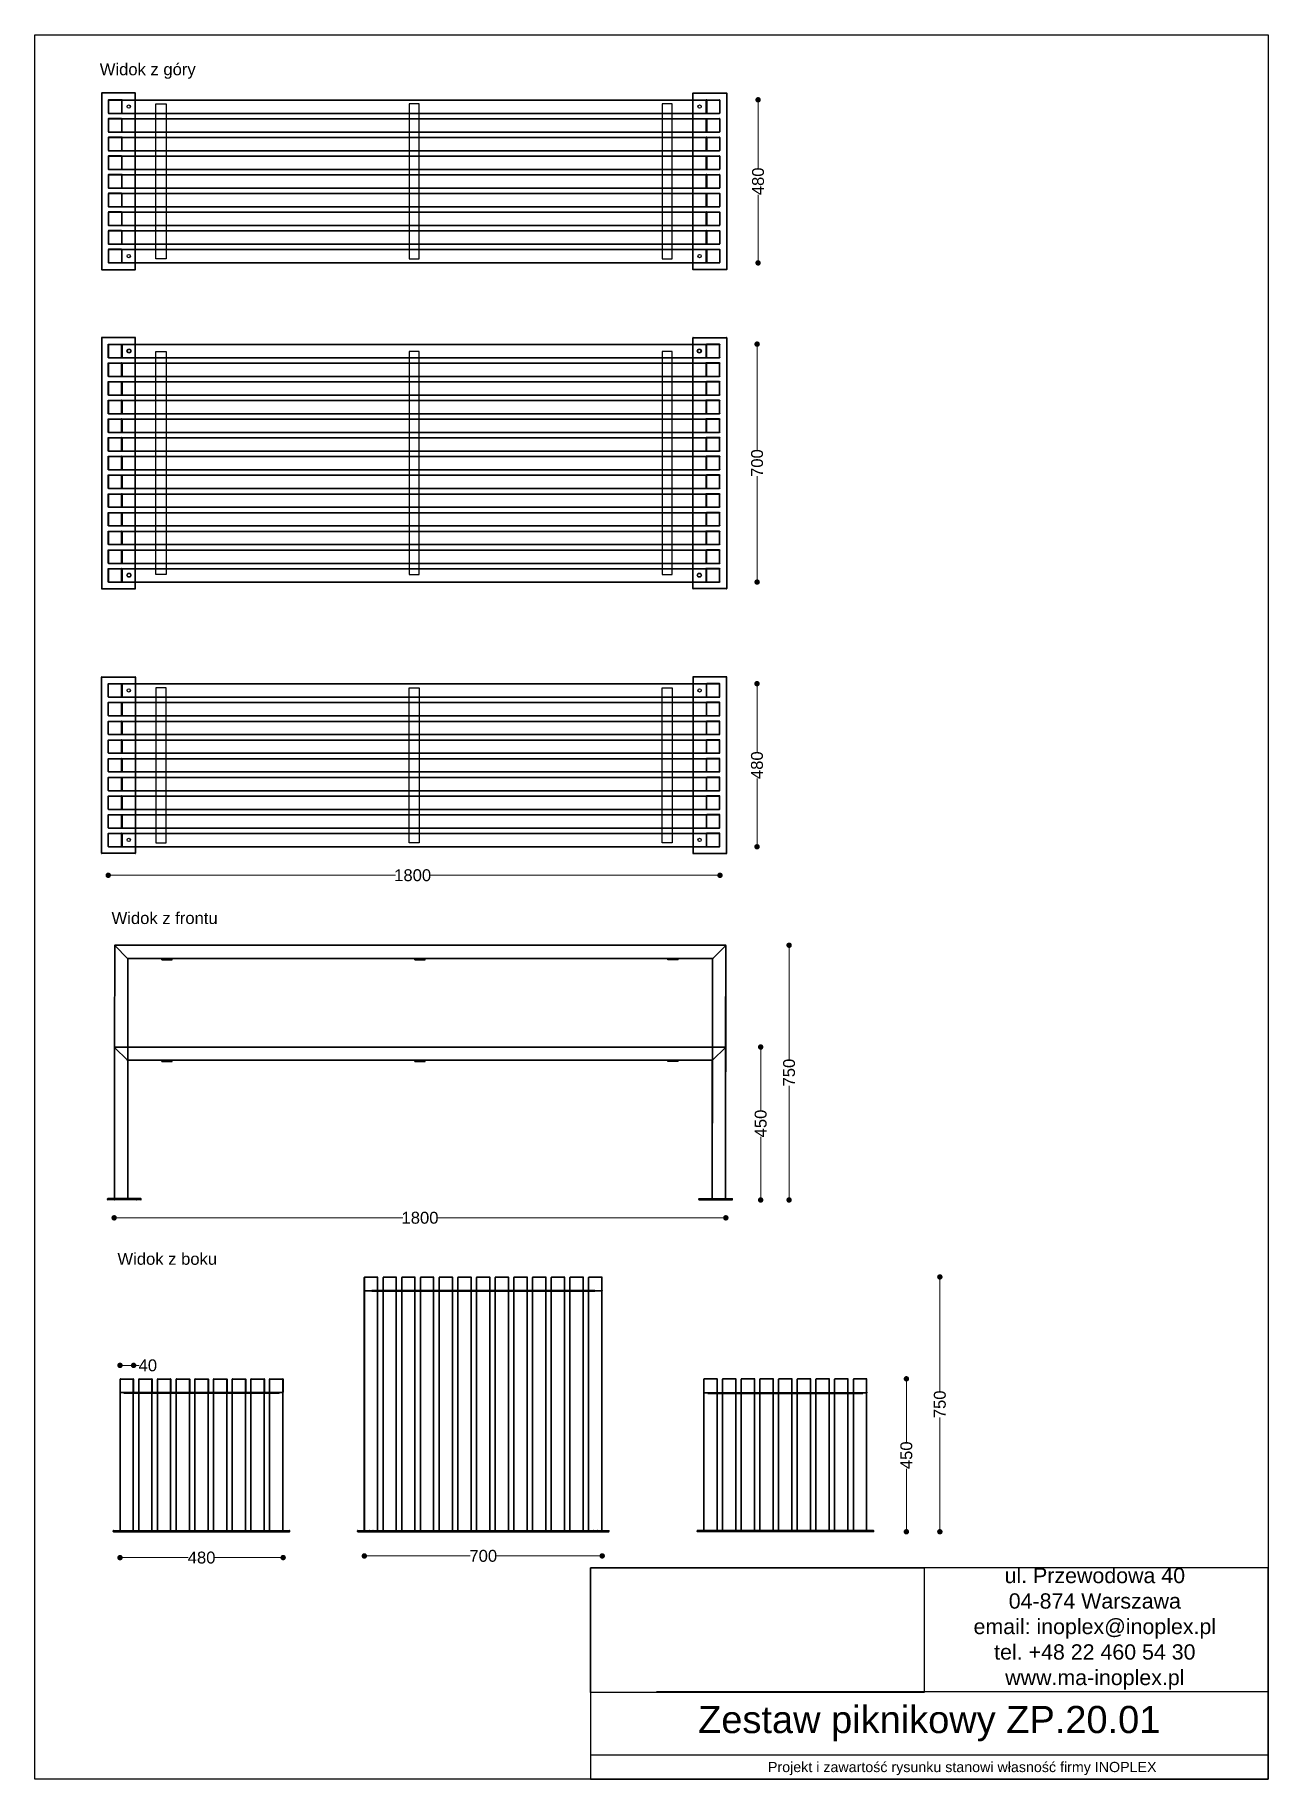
# Model space of a CAD drawing. Header units: millimetres. Extents: x 10366 to 13995, y 24552 to 29685.
import ezdxf

# ---------------------------------------------------------------- set-up
doc = ezdxf.new("R2010")
doc.units = ezdxf.units.MM
doc.header["$LTSCALE"] = 3
doc.layers.add('DomyÅ›lna', color=7, linetype='Continuous')
doc.layers.add('Hidden_lines', color=7, linetype='Continuous')
doc.styles.get("Standard").update_dxf_attribs({"font": 'arial.ttf'})
doc.dimstyles.new('MATEUSZ', dxfattribs={"dimtxt": 35, "dimasz": 16, "dimexe": 0.18, "dimexo": 0.0625, "dimgap": 0.09, "dimtad": 0, "dimdec": 0, "dimdsep": 46, "dimtxsty": 'Standard', "dimblk": 'DOT', "dimcen": 0.09, "dimse1": 1, "dimse2": 1, "dimadec": 0, "dimazin": 0, "dimtfac": 1, "dimtdec": 0, "dimtofl": 0, "dimtmove": 0, "dimatfit": 3, "dimfxl": 1, "dimtolj": 1, "dimtzin": 0, "dimlwd": 9, "dimlwe": 9, "dimarcsym": 0})
picture_1 = doc.add_image_def('image1.jpg', size_in_pixel=(1896, 709))

msp = doc.modelspace()

# ---------------------------------------------------------------- texts
for s, p in [('Widok z góry', (10557.1, 29565.9)), ('Widok z frontu', (10591.9, 27068.5)), ('Widok z boku', (10609.2, 26065.8))]:
    msp.add_text(s, height=34.962).set_placement(p)
at = {"attachment_point": 5}
for s, width, gutter_width, heights, insert, char_height in [('ul. Przewodowa 40\\P04-874 Warszawa\\Pemail: inoplex@inoplex.pl\\Ptel. +48 22 460 54 30\\Pwww.ma-inoplex.pl', 1019.877, 1, [432.7], (13485.1, 24994.8), 45), ('Zestaw piknikowy ZP.20.01', 1993.625, 1, [0], (12997.9, 24715.8), 80), ('Projekt i zawartość rysunku stanowi własność firmy INOPLEX ', 1800.088, 12.5, [70.5], (13095, 24583.6), 30)]:
    msp.add_mtext_dynamic_manual_height_columns(s, width=width, gutter_width=gutter_width, heights=heights, dxfattribs=dict(at, insert=insert, char_height=char_height))

# ---------------------------------------------------------------- blocks, each defined once
blk = doc.blocks.new('_Dot')
at = {"color": 0, "linetype": 'ByBlock', "lineweight": -2}
blk.add_line((-0.5, 0), (-1, 0), dxfattribs=at)
at = {"color": 0, "linetype": 'ByBlock', "const_width": 0.5}
blk.add_lwpolyline([(-0.25, 0, 1), (0.25, 0, 1)], format="xyb", close=True, dxfattribs=at)
blk = doc.blocks.new('*D22')
at = {"color": 0, "lineweight": 9, "transparency": 16777216}
for p, q in [((10598.1, 27211.9), (11427.2, 27211.9)), ((12366.1, 27211.9), (11528.5, 27211.9))]:
    blk.add_line(p, q, dxfattribs=at)
at = {"layer": 'Defpoints', "color": 0, "transparency": 16777216}
for p in [(10582.1, 27296.8), (12382.1, 27296.8), (12382.1, 27211.9)]:
    blk.add_point(p, dxfattribs=at)
at = {"color": 0, "lineweight": 9, "transparency": 16777216, "xscale": 16, "yscale": 16, "zscale": 16, "rotation": 180}
blk.add_blockref('_Dot', (10582.1, 27211.9), dxfattribs=at)
at = {"color": 0, "lineweight": 9, "transparency": 16777216, "xscale": 16, "yscale": 16, "zscale": 16}
blk.add_blockref('_Dot', (12382.1, 27211.9), dxfattribs=at)
at = {"color": 0, "transparency": 16777216, "insert": (11477.8, 27211.9), "char_height": 35, "attachment_point": 5}
blk.add_mtext('\\A1;1800', dxfattribs=at)
blk = doc.blocks.new('*D23')
at = {"color": 0, "lineweight": 9, "transparency": 16777216}
for p, q in [((12491.1, 27759.8), (12491.1, 27575.2)), ((12491.1, 27311.8), (12491.1, 27496.4))]:
    blk.add_line(p, q, dxfattribs=at)
at = {"layer": 'Defpoints', "color": 0, "transparency": 16777216}
for p in [(12381.1, 27775.8), (12491.1, 27775.8), (12381.1, 27295.8)]:
    blk.add_point(p, dxfattribs=at)
at = {"color": 0, "lineweight": 9, "transparency": 16777216, "xscale": 16, "yscale": 16, "zscale": 16}
for p, rotation in [((12491.1, 27775.8), 90), ((12491.1, 27295.8), 270)]:
    blk.add_blockref('_Dot', p, dxfattribs=dict(at, rotation=rotation))
at = {"color": 0, "transparency": 16777216, "insert": (12491.1, 27535.8), "char_height": 35, "attachment_point": 5, "rotation": 90}
blk.add_mtext('\\A1;480', dxfattribs=at)
blk = doc.blocks.new('*D24')
at = {"color": 0, "lineweight": 9, "transparency": 16777216}
for p, q in [((12491.4, 28758.7), (12491.4, 28463.3)), ((12491.4, 28090.7), (12491.4, 28386.2))]:
    blk.add_line(p, q, dxfattribs=at)
at = {"layer": 'Defpoints', "color": 0, "transparency": 16777216}
for p in [(12380.6, 28774.7), (12380.5, 28074.7), (12491.4, 28074.7)]:
    blk.add_point(p, dxfattribs=at)
at = {"color": 0, "lineweight": 9, "transparency": 16777216, "xscale": 16, "yscale": 16, "zscale": 16}
for p, rotation in [((12491.4, 28774.7), 90), ((12491.4, 28074.7), 270)]:
    blk.add_blockref('_Dot', p, dxfattribs=dict(at, rotation=rotation))
at = {"color": 0, "transparency": 16777216, "insert": (12491.4, 28424.7), "char_height": 35, "attachment_point": 5, "rotation": 90}
blk.add_mtext('\\A1;700', dxfattribs=at)
blk = doc.blocks.new('*D25')
at = {"color": 0, "lineweight": 9, "transparency": 16777216}
for p, q in [((12494.2, 29477.7), (12494.2, 29293.1)), ((12494.2, 29029.7), (12494.2, 29214.3))]:
    blk.add_line(p, q, dxfattribs=at)
at = {"layer": 'Defpoints', "color": 0, "transparency": 16777216}
for p in [(12381.1, 29493.7), (12494.2, 29493.7), (12381.1, 29013.7)]:
    blk.add_point(p, dxfattribs=at)
at = {"color": 0, "lineweight": 9, "transparency": 16777216, "xscale": 16, "yscale": 16, "zscale": 16}
for p, rotation in [((12494.2, 29493.7), 90), ((12494.2, 29013.7), 270)]:
    blk.add_blockref('_Dot', p, dxfattribs=dict(at, rotation=rotation))
at = {"color": 0, "transparency": 16777216, "insert": (12494.2, 29253.7), "char_height": 35, "attachment_point": 5, "rotation": 90}
blk.add_mtext('\\A1;480', dxfattribs=at)
blk = doc.blocks.new('*D26')
at = {"color": 0, "lineweight": 9, "transparency": 16777216}
for p, q in [((10615.4, 26204), (11448.7, 26204)), ((12383.4, 26204), (11550, 26204))]:
    blk.add_line(p, q, dxfattribs=at)
at = {"layer": 'Defpoints', "color": 0, "transparency": 16777216}
for p in [(10599.4, 26260.5), (12399.4, 26260.5), (12399.4, 26204)]:
    blk.add_point(p, dxfattribs=at)
at = {"color": 0, "lineweight": 9, "transparency": 16777216, "xscale": 16, "yscale": 16, "zscale": 16, "rotation": 180}
blk.add_blockref('_Dot', (10599.4, 26204), dxfattribs=at)
at = {"color": 0, "lineweight": 9, "transparency": 16777216, "xscale": 16, "yscale": 16, "zscale": 16}
blk.add_blockref('_Dot', (12399.4, 26204), dxfattribs=at)
at = {"color": 0, "transparency": 16777216, "insert": (11499.4, 26204), "char_height": 35, "attachment_point": 5}
blk.add_mtext('\\A1;1800', dxfattribs=at)
blk = doc.blocks.new('*D27')
at = {"color": 0, "lineweight": 9, "transparency": 16777216}
for p, q in [((12501.9, 26690.5), (12501.9, 26520.9)), ((12501.9, 26272.5), (12501.9, 26442.1))]:
    blk.add_line(p, q, dxfattribs=at)
at = {"layer": 'Defpoints', "color": 0, "transparency": 16777216}
for p in [(12398.4, 26706.5), (12418.4, 26256.5), (12501.9, 26256.5)]:
    blk.add_point(p, dxfattribs=at)
at = {"color": 0, "lineweight": 9, "transparency": 16777216, "xscale": 16, "yscale": 16, "zscale": 16}
for p, rotation in [((12501.9, 26706.5), 90), ((12501.9, 26256.5), 270)]:
    blk.add_blockref('_Dot', p, dxfattribs=dict(at, rotation=rotation))
at = {"color": 0, "transparency": 16777216, "insert": (12501.9, 26481.5), "char_height": 35, "attachment_point": 5, "rotation": 90}
blk.add_mtext('\\A1;450', dxfattribs=at)
blk = doc.blocks.new('*D28')
at = {"color": 0, "lineweight": 9, "transparency": 16777216}
for p, q in [((12585.5, 26990), (12585.5, 26669.8)), ((12585.5, 26272.5), (12585.5, 26592.7))]:
    blk.add_line(p, q, dxfattribs=at)
at = {"layer": 'Defpoints', "color": 0, "transparency": 16777216}
for p in [(12398.9, 27006), (12585.5, 27006), (12418.4, 26256.5)]:
    blk.add_point(p, dxfattribs=at)
at = {"color": 0, "lineweight": 9, "transparency": 16777216, "xscale": 16, "yscale": 16, "zscale": 16}
for p, rotation in [((12585.5, 27006), 90), ((12585.5, 26256.5), 270)]:
    blk.add_blockref('_Dot', p, dxfattribs=dict(at, rotation=rotation))
at = {"color": 0, "transparency": 16777216, "insert": (12585.5, 26631.3), "char_height": 35, "attachment_point": 5, "rotation": 90}
blk.add_mtext('\\A1;750', dxfattribs=at)
blk = doc.blocks.new('*D29')
at = {"color": 0, "lineweight": 9, "transparency": 16777216}
for p, q in [((10632.7, 25769.8), (10640.7, 25769.8)), ((10656.7, 25769.8), (10672.7, 25769.8))]:
    blk.add_line(p, q, dxfattribs=at)
at = {"layer": 'Defpoints', "color": 0, "transparency": 16777216}
for p in [(10656.7, 25769.8), (10616.7, 25729.3), (10656.7, 25729.3)]:
    blk.add_point(p, dxfattribs=at)
at = {"color": 0, "lineweight": 9, "transparency": 16777216, "xscale": 16, "yscale": 16, "zscale": 16, "rotation": 180}
blk.add_blockref('_Dot', (10616.7, 25769.8), dxfattribs=at)
at = {"color": 0, "lineweight": 9, "transparency": 16777216, "xscale": 16, "yscale": 16, "zscale": 16}
blk.add_blockref('_Dot', (10656.7, 25769.8), dxfattribs=at)
at = {"color": 0, "transparency": 16777216, "insert": (10698.5, 25769.8), "char_height": 35, "attachment_point": 5}
blk.add_mtext('\\A1;40', dxfattribs=at)
blk = doc.blocks.new('*D30')
at = {"color": 0, "lineweight": 9, "transparency": 16777216}
for p, q in [((10632.7, 25204.2), (10817.3, 25204.2)), ((11080.7, 25204.2), (10896.1, 25204.2))]:
    blk.add_line(p, q, dxfattribs=at)
at = {"layer": 'Defpoints', "color": 0, "transparency": 16777216}
for p in [(10616.7, 25284.3), (11096.7, 25284.3), (11096.7, 25204.2)]:
    blk.add_point(p, dxfattribs=at)
at = {"color": 0, "lineweight": 9, "transparency": 16777216, "xscale": 16, "yscale": 16, "zscale": 16, "rotation": 180}
blk.add_blockref('_Dot', (10616.7, 25204.2), dxfattribs=at)
at = {"color": 0, "lineweight": 9, "transparency": 16777216, "xscale": 16, "yscale": 16, "zscale": 16}
blk.add_blockref('_Dot', (11096.7, 25204.2), dxfattribs=at)
at = {"color": 0, "transparency": 16777216, "insert": (10856.7, 25204.2), "char_height": 35, "attachment_point": 5}
blk.add_mtext('\\A1;480', dxfattribs=at)
blk = doc.blocks.new('*D31')
at = {"color": 0, "lineweight": 9, "transparency": 16777216}
for p, q in [((11351.6, 25209.2), (11647, 25209.2)), ((12019.6, 25209.2), (11724.1, 25209.2))]:
    blk.add_line(p, q, dxfattribs=at)
at = {"layer": 'Defpoints', "color": 0, "transparency": 16777216}
for p in [(11335.6, 25284.3), (12035.6, 25284.3), (12035.6, 25209.2)]:
    blk.add_point(p, dxfattribs=at)
at = {"color": 0, "lineweight": 9, "transparency": 16777216, "xscale": 16, "yscale": 16, "zscale": 16, "rotation": 180}
blk.add_blockref('_Dot', (11335.6, 25209.2), dxfattribs=at)
at = {"color": 0, "lineweight": 9, "transparency": 16777216, "xscale": 16, "yscale": 16, "zscale": 16}
blk.add_blockref('_Dot', (12035.6, 25209.2), dxfattribs=at)
at = {"color": 0, "transparency": 16777216, "insert": (11685.6, 25209.2), "char_height": 35, "attachment_point": 5}
blk.add_mtext('\\A1;700', dxfattribs=at)
blk = doc.blocks.new('*D32')
at = {"color": 0, "lineweight": 9, "transparency": 16777216}
for p, q in [((12930.6, 25714.3), (12930.6, 25544.7)), ((12930.6, 25296.3), (12930.6, 25465.9))]:
    blk.add_line(p, q, dxfattribs=at)
at = {"layer": 'Defpoints', "color": 0, "transparency": 16777216}
for p in [(11095.7, 25730.3), (12930.6, 25730.3), (11115.7, 25280.3)]:
    blk.add_point(p, dxfattribs=at)
at = {"color": 0, "lineweight": 9, "transparency": 16777216, "xscale": 16, "yscale": 16, "zscale": 16}
for p, rotation in [((12930.6, 25730.3), 90), ((12930.6, 25280.3), 270)]:
    blk.add_blockref('_Dot', p, dxfattribs=dict(at, rotation=rotation))
at = {"color": 0, "transparency": 16777216, "insert": (12930.6, 25505.3), "char_height": 35, "attachment_point": 5, "rotation": 90}
blk.add_mtext('\\A1;450', dxfattribs=at)
blk = doc.blocks.new('*D33')
at = {"color": 0, "lineweight": 9, "transparency": 16777216}
for p, q in [((13029.1, 26014), (13029.1, 25693.7)), ((13029.1, 25296.3), (13029.1, 25616.6))]:
    blk.add_line(p, q, dxfattribs=at)
at = {"layer": 'Defpoints', "color": 0, "transparency": 16777216}
for p in [(12034.4, 26030), (13029.1, 26030), (12054.6, 25280.3)]:
    blk.add_point(p, dxfattribs=at)
at = {"color": 0, "lineweight": 9, "transparency": 16777216, "xscale": 16, "yscale": 16, "zscale": 16}
for p, rotation in [((13029.1, 26030), 90), ((13029.1, 25280.3), 270)]:
    blk.add_blockref('_Dot', p, dxfattribs=dict(at, rotation=rotation))
at = {"color": 0, "transparency": 16777216, "insert": (13029.1, 25655.2), "char_height": 35, "attachment_point": 5, "rotation": 90}
blk.add_mtext('\\A1;750', dxfattribs=at)

# ---------------------------------------------------------------- dimensions: what is measured, and where the dimension line sits
for base, p1, p2, picture, middle in [((12494.2, 29493.7), (12381.1, 29013.7), (12381.1, 29493.7), '*D25', (12494.2, 29253.7)), ((12491.4, 28074.7), (12380.6, 28774.7), (12380.5, 28074.7), '*D24', (12491.4, 28424.7)), ((12491.1, 27775.8), (12381.1, 27295.8), (12381.1, 27775.8), '*D23', (12491.1, 27535.8)), ((12585.4727, 27006.046), (12418.3679, 26256.5198), (12398.8645, 27006.046), '*D28', (12585.4727, 26631.2829)), ((12501.9, 26256.5), (12398.4, 26706.5), (12418.4, 26256.5), '*D27', (12501.9, 26481.5)), ((13029.1, 26030), (12054.6, 25280.3), (12034.4, 26030), '*D33', (13029.1, 25655.2)), ((12930.6, 25730.3), (11115.7, 25280.3), (11095.7, 25730.3), '*D32', (12930.6, 25505.3))]:
    dim = msp.add_linear_dim(base=base, p1=p1, p2=p2, angle=90, dimstyle='MATEUSZ')
    dim.commit()
    dim.dimension.update_dxf_attribs({"geometry": picture, "text_midpoint": middle})
dim = msp.add_linear_dim(base=(12382.1, 27211.9), p1=(10582.1, 27296.8), p2=(12382.1, 27296.8), dimstyle='MATEUSZ')
dim.commit()
dim.dimension.update_dxf_attribs({"geometry": '*D22', "text_midpoint": (11477.8, 27211.9), "dimtype": 160})
for base, p1, p2, picture, middle in [((12399.4, 26204), (10599.4, 26260.5), (12399.4, 26260.5), '*D26', (11499.4, 26204)), ((10656.7, 25769.8), (10616.7, 25729.3), (10656.7, 25729.3), '*D29', (10698.5, 25769.8)), ((11096.7, 25204.2), (10616.7, 25284.3), (11096.7, 25284.3), '*D30', (10856.7, 25204.2)), ((12035.6, 25209.2), (11335.6, 25284.3), (12035.6, 25284.3), '*D31', (11685.6, 25209.2))]:
    dim = msp.add_linear_dim(base=base, p1=p1, p2=p2, dimstyle='MATEUSZ')
    dim.commit()
    dim.dimension.update_dxf_attribs({"geometry": picture, "text_midpoint": middle})

# ---------------------------------------------------------------- linework, layer by layer
for p, q in [((13995, 24809.6), (12194.9, 24809.6)), ((13994.7, 24623), (12001.1, 24623))]:
    msp.add_line(p, q)
for points in [[(10366.2, 24552.5), (10366.2, 29684.6), (13995, 29684.6), (13995, 24552.5)], [(12001.1, 24552.5), (13995, 24552.5), (13995, 25174.2), (12001.1, 25174.2)]]:
    msp.add_lwpolyline(points, close=True)
at = {"layer": 'DomyÅ›lna'}
for p, q in [((10562.1, 29512.7), (10562.1, 28994.7)), ((10661.1, 29513.7), (10563.1, 29513.7)), ((10661.1, 29512.7), (10563.1, 29512.7)), ((10563.1, 29512.7), (10563.1, 28994.7)), ((10661.1, 29492.7), (10661.1, 29512.7)), ((10662.1, 29492.7), (10662.1, 29512.7)), ((12302.1, 29492.7), (12302.1, 29512.7)), ((12303.1, 29513.7), (12401.1, 29513.7)), ((12303.1, 29492.7), (12303.1, 29512.7)), ((12303.1, 29512.7), (12401.1, 29512.7)), ((12401.1, 29512.7), (12401.1, 28994.7)), ((12402.1, 29512.7), (12402.1, 28994.7)), ((10582.1, 29492.7), (10582.1, 29454.7)), ((10582.1, 29492.7), (10582.1, 29454.7)), ((10582.1, 29492.7), (10582.1, 29454.7)), ((10583.1, 29493.7), (12381.1, 29493.7)), ((10621.1, 29493.7), (10583.1, 29493.7)), ((10583.1, 29493.7), (12381.1, 29493.7)), ((10621.1, 29493.7), (10583.1, 29493.7)), ((10621.1, 29493.7), (10583.1, 29493.7)), ((10583.1, 29493.7), (12381.1, 29493.7)), ((10583.1, 29492.7), (10583.1, 29454.7)), ((10583.1, 29492.7), (12381.1, 29492.7)), ((10583.1, 29492.7), (10583.1, 29454.7)), ((10583.1, 29492.7), (12381.1, 29492.7)), ((10583.1, 29492.7), (10583.1, 29454.7)), ((10583.1, 29492.7), (12381.1, 29492.7)), ((12343.1, 29493.7), (12381.1, 29493.7)), ((12343.1, 29493.7), (12381.1, 29493.7)), ((12343.1, 29493.7), (12381.1, 29493.7)), ((12381.1, 29492.7), (12381.1, 29454.7)), ((12381.1, 29492.7), (12381.1, 29454.7)), ((12381.1, 29492.7), (12381.1, 29454.7)), ((12382.1, 29492.7), (12382.1, 29454.7)), ((12382.1, 29492.7), (12382.1, 29454.7)), ((12382.1, 29492.7), (12382.1, 29454.7)), ((10582.1, 29437.7), (10582.1, 29399.7)), ((10582.1, 29437.7), (10582.1, 29399.7)), ((10582.1, 29437.7), (10582.1, 29399.7)), ((10583.1, 29454.7), (12381.1, 29454.7)), ((10583.1, 29454.7), (12381.1, 29454.7)), ((10583.1, 29454.7), (12381.1, 29454.7)), ((10583.1, 29453.7), (12381.1, 29453.7)), ((10583.1, 29453.7), (10621.1, 29453.7)), ((10583.1, 29453.7), (12381.1, 29453.7)), ((10583.1, 29453.7), (10621.1, 29453.7)), ((10583.1, 29453.7), (10621.1, 29453.7)), ((10583.1, 29453.7), (12381.1, 29453.7)), ((10621.1, 29438.7), (10583.1, 29438.7)), ((10583.1, 29438.7), (12381.1, 29438.7)), ((10621.1, 29438.7), (10583.1, 29438.7)), ((10583.1, 29438.7), (12381.1, 29438.7)), ((10621.1, 29438.7), (10583.1, 29438.7)), ((10583.1, 29438.7), (12381.1, 29438.7)), ((10583.1, 29437.7), (10583.1, 29399.7)), ((10583.1, 29437.7), (12381.1, 29437.7)), ((10583.1, 29437.7), (12381.1, 29437.7)), ((10583.1, 29437.7), (10583.1, 29399.7)), ((10583.1, 29437.7), (10583.1, 29399.7)), ((10583.1, 29437.7), (12381.1, 29437.7)), ((10661.1, 29437.7), (10661.1, 29454.7)), ((10662.1, 29437.7), (10662.1, 29454.7)), ((10722.4, 29437.7), (10722.4, 29454.7)), ((10752.4, 29454.7), (10752.4, 29437.7)), ((11467.1, 29454.7), (11467.1, 29437.7)), ((11497.1, 29437.7), (11497.1, 29454.7)), ((12211.8, 29454.7), (12211.8, 29437.7)), ((12241.8, 29437.7), (12241.8, 29454.7)), ((12302.1, 29437.7), (12302.1, 29454.7)), ((12303.1, 29437.7), (12303.1, 29454.7)), ((12381.1, 29453.7), (12343.1, 29453.7)), ((12381.1, 29453.7), (12343.1, 29453.7)), ((12381.1, 29453.7), (12343.1, 29453.7)), ((12343.1, 29438.7), (12381.1, 29438.7)), ((12343.1, 29438.7), (12381.1, 29438.7)), ((12343.1, 29438.7), (12381.1, 29438.7)), ((12381.1, 29437.7), (12381.1, 29399.7)), ((12381.1, 29437.7), (12381.1, 29399.7)), ((12381.1, 29437.7), (12381.1, 29399.7)), ((12382.1, 29437.7), (12382.1, 29399.7)), ((12382.1, 29437.7), (12382.1, 29399.7)), ((12382.1, 29437.7), (12382.1, 29399.7)), ((10582.1, 29382.7), (10582.1, 29344.7)), ((10582.1, 29382.7), (10582.1, 29344.7)), ((10582.1, 29382.7), (10582.1, 29344.7)), ((10583.1, 29399.7), (12381.1, 29399.7)), ((10583.1, 29399.7), (12381.1, 29399.7)), ((10583.1, 29399.7), (12381.1, 29399.7)), ((10583.1, 29398.7), (12381.1, 29398.7)), ((10583.1, 29398.7), (10621.1, 29398.7)), ((10583.1, 29398.7), (12381.1, 29398.7)), ((10583.1, 29398.7), (10621.1, 29398.7)), ((10583.1, 29398.7), (12381.1, 29398.7)), ((10583.1, 29398.7), (10621.1, 29398.7)), ((10621.1, 29383.7), (10583.1, 29383.7)), ((10583.1, 29383.7), (12381.1, 29383.7)), ((10621.1, 29383.7), (10583.1, 29383.7)), ((10583.1, 29383.7), (12381.1, 29383.7)), ((10583.1, 29383.7), (12381.1, 29383.7)), ((10621.1, 29383.7), (10583.1, 29383.7)), ((10583.1, 29382.7), (10583.1, 29344.7)), ((10583.1, 29382.7), (12381.1, 29382.7)), ((10583.1, 29382.7), (10583.1, 29344.7)), ((10583.1, 29382.7), (12381.1, 29382.7)), ((10583.1, 29382.7), (12381.1, 29382.7)), ((10583.1, 29382.7), (10583.1, 29344.7)), ((10661.1, 29382.7), (10661.1, 29399.7)), ((10662.1, 29382.7), (10662.1, 29399.7)), ((10722.4, 29382.7), (10722.4, 29399.7)), ((10752.4, 29399.7), (10752.4, 29382.7)), ((11467.1, 29399.7), (11467.1, 29382.7)), ((11497.1, 29382.7), (11497.1, 29399.7)), ((12211.8, 29399.7), (12211.8, 29382.7)), ((12241.8, 29382.7), (12241.8, 29399.7)), ((12302.1, 29382.7), (12302.1, 29399.7)), ((12303.1, 29382.7), (12303.1, 29399.7)), ((12381.1, 29398.7), (12343.1, 29398.7)), ((12381.1, 29398.7), (12343.1, 29398.7)), ((12381.1, 29398.7), (12343.1, 29398.7)), ((12343.1, 29383.7), (12381.1, 29383.7)), ((12343.1, 29383.7), (12381.1, 29383.7)), ((12343.1, 29383.7), (12381.1, 29383.7)), ((12381.1, 29382.7), (12381.1, 29344.7)), ((12381.1, 29382.7), (12381.1, 29344.7)), ((12381.1, 29382.7), (12381.1, 29344.7)), ((12382.1, 29382.7), (12382.1, 29344.7)), ((12382.1, 29382.7), (12382.1, 29344.7)), ((12382.1, 29382.7), (12382.1, 29344.7)), ((10582.1, 29327.7), (10582.1, 29289.7)), ((10582.1, 29327.7), (10582.1, 29289.7)), ((10582.1, 29327.7), (10582.1, 29289.7)), ((10583.1, 29344.7), (12381.1, 29344.7)), ((10583.1, 29344.7), (12381.1, 29344.7)), ((10583.1, 29344.7), (12381.1, 29344.7)), ((10583.1, 29343.7), (12381.1, 29343.7)), ((10583.1, 29343.7), (10621.1, 29343.7)), ((10583.1, 29343.7), (12381.1, 29343.7)), ((10583.1, 29343.7), (10621.1, 29343.7)), ((10583.1, 29343.7), (12381.1, 29343.7)), ((10583.1, 29343.7), (10621.1, 29343.7)), ((10621.1, 29328.7), (10583.1, 29328.7)), ((10583.1, 29328.7), (12381.1, 29328.7)), ((10621.1, 29328.7), (10583.1, 29328.7)), ((10583.1, 29328.7), (12381.1, 29328.7)), ((10583.1, 29328.7), (12381.1, 29328.7)), ((10621.1, 29328.7), (10583.1, 29328.7)), ((10583.1, 29327.7), (12381.1, 29327.7)), ((10583.1, 29327.7), (10583.1, 29289.7)), ((10583.1, 29327.7), (10583.1, 29289.7)), ((10583.1, 29327.7), (12381.1, 29327.7)), ((10583.1, 29327.7), (12381.1, 29327.7)), ((10583.1, 29327.7), (10583.1, 29289.7)), ((10661.1, 29327.7), (10661.1, 29344.7)), ((10662.1, 29327.7), (10662.1, 29344.7)), ((10722.4, 29327.7), (10722.4, 29344.7)), ((10752.4, 29344.7), (10752.4, 29327.7)), ((11467.1, 29344.7), (11467.1, 29327.7)), ((11497.1, 29327.7), (11497.1, 29344.7)), ((12211.8, 29344.7), (12211.8, 29327.7)), ((12241.8, 29327.7), (12241.8, 29344.7)), ((12302.1, 29327.7), (12302.1, 29344.7)), ((12303.1, 29327.7), (12303.1, 29344.7)), ((12381.1, 29343.7), (12343.1, 29343.7)), ((12381.1, 29343.7), (12343.1, 29343.7)), ((12381.1, 29343.7), (12343.1, 29343.7)), ((12343.1, 29328.7), (12381.1, 29328.7)), ((12343.1, 29328.7), (12381.1, 29328.7)), ((12343.1, 29328.7), (12381.1, 29328.7)), ((12381.1, 29327.7), (12381.1, 29289.7)), ((12381.1, 29327.7), (12381.1, 29289.7)), ((12381.1, 29327.7), (12381.1, 29289.7)), ((12382.1, 29327.7), (12382.1, 29289.7)), ((12382.1, 29327.7), (12382.1, 29289.7)), ((12382.1, 29327.7), (12382.1, 29289.7)), ((10582.1, 29272.7), (10582.1, 29234.7)), ((10582.1, 29272.7), (10582.1, 29234.7)), ((10582.1, 29272.7), (10582.1, 29234.7)), ((10583.1, 29289.7), (12381.1, 29289.7)), ((10583.1, 29289.7), (12381.1, 29289.7)), ((10583.1, 29289.7), (12381.1, 29289.7)), ((10583.1, 29288.7), (12381.1, 29288.7)), ((10583.1, 29288.7), (10621.1, 29288.7)), ((10583.1, 29288.7), (12381.1, 29288.7)), ((10583.1, 29288.7), (10621.1, 29288.7)), ((10583.1, 29288.7), (10621.1, 29288.7)), ((10583.1, 29288.7), (12381.1, 29288.7)), ((10621.1, 29273.6), (10583.1, 29273.6)), ((10583.1, 29273.6), (12381.1, 29273.6)), ((10583.1, 29273.6), (12381.1, 29273.6)), ((10621.1, 29273.6), (10583.1, 29273.6)), ((10621.1, 29273.6), (10583.1, 29273.6)), ((10583.1, 29273.6), (12381.1, 29273.6)), ((10583.1, 29272.7), (10583.1, 29234.7)), ((10583.1, 29272.7), (12381.1, 29272.7)), ((10583.1, 29272.7), (10583.1, 29234.7)), ((10583.1, 29272.7), (12381.1, 29272.7)), ((10583.1, 29272.7), (12381.1, 29272.7)), ((10583.1, 29272.7), (10583.1, 29234.7)), ((10661.1, 29272.7), (10661.1, 29289.7)), ((10662.1, 29272.7), (10662.1, 29289.7)), ((10722.4, 29272.7), (10722.4, 29289.7)), ((10752.4, 29289.7), (10752.4, 29272.7)), ((11467.1, 29289.7), (11467.1, 29272.7)), ((11497.1, 29272.7), (11497.1, 29289.7)), ((12211.8, 29289.7), (12211.8, 29272.7)), ((12241.8, 29272.7), (12241.8, 29289.7)), ((12302.1, 29272.7), (12302.1, 29289.7)), ((12303.1, 29272.7), (12303.1, 29289.7)), ((12381.1, 29288.7), (12343.1, 29288.7)), ((12381.1, 29288.7), (12343.1, 29288.7)), ((12381.1, 29288.7), (12343.1, 29288.7)), ((12343.1, 29273.6), (12381.1, 29273.6)), ((12343.1, 29273.6), (12381.1, 29273.6)), ((12343.1, 29273.6), (12381.1, 29273.6)), ((12381.1, 29272.7), (12381.1, 29234.7)), ((12381.1, 29272.7), (12381.1, 29234.7)), ((12381.1, 29272.7), (12381.1, 29234.7)), ((12382.1, 29272.7), (12382.1, 29234.7)), ((12382.1, 29272.7), (12382.1, 29234.7)), ((12382.1, 29272.7), (12382.1, 29234.7)), ((10582.1, 29217.7), (10582.1, 29179.7)), ((10582.1, 29217.7), (10582.1, 29179.7)), ((10582.1, 29217.7), (10582.1, 29179.7)), ((10583.1, 29234.7), (12381.1, 29234.7)), ((10583.1, 29234.7), (12381.1, 29234.7)), ((10583.1, 29234.7), (12381.1, 29234.7)), ((10583.1, 29233.7), (12381.1, 29233.7)), ((10583.1, 29233.7), (10621.1, 29233.7)), ((10583.1, 29233.7), (12381.1, 29233.7)), ((10583.1, 29233.7), (10621.1, 29233.7)), ((10583.1, 29233.7), (12381.1, 29233.7)), ((10583.1, 29233.7), (10621.1, 29233.7)), ((10583.1, 29218.7), (12381.1, 29218.7)), ((10621.1, 29218.7), (10583.1, 29218.7)), ((10621.1, 29218.7), (10583.1, 29218.7)), ((10583.1, 29218.7), (12381.1, 29218.7)), ((10621.1, 29218.7), (10583.1, 29218.7)), ((10583.1, 29218.7), (12381.1, 29218.7)), ((10583.1, 29217.7), (12381.1, 29217.7)), ((10583.1, 29217.7), (10583.1, 29179.7)), ((10583.1, 29217.7), (12381.1, 29217.7)), ((10583.1, 29217.7), (10583.1, 29179.7)), ((10583.1, 29217.7), (12381.1, 29217.7)), ((10583.1, 29217.7), (10583.1, 29179.7)), ((10661.1, 29217.7), (10661.1, 29234.7)), ((10662.1, 29217.7), (10662.1, 29234.7)), ((10722.4, 29217.7), (10722.4, 29234.7)), ((10752.4, 29234.7), (10752.4, 29217.7)), ((11467.1, 29234.7), (11467.1, 29217.7)), ((11497.1, 29217.7), (11497.1, 29234.7)), ((12211.8, 29234.7), (12211.8, 29217.7)), ((12241.8, 29217.7), (12241.8, 29234.7)), ((12302.1, 29217.7), (12302.1, 29234.7)), ((12303.1, 29217.7), (12303.1, 29234.7)), ((12381.1, 29233.7), (12343.1, 29233.7)), ((12381.1, 29233.7), (12343.1, 29233.7)), ((12381.1, 29233.7), (12343.1, 29233.7)), ((12343.1, 29218.7), (12381.1, 29218.7)), ((12343.1, 29218.7), (12381.1, 29218.7)), ((12343.1, 29218.7), (12381.1, 29218.7)), ((12381.1, 29217.7), (12381.1, 29179.7)), ((12381.1, 29217.7), (12381.1, 29179.7)), ((12381.1, 29217.7), (12381.1, 29179.7)), ((12382.1, 29217.7), (12382.1, 29179.7)), ((12382.1, 29217.7), (12382.1, 29179.7)), ((12382.1, 29217.7), (12382.1, 29179.7)), ((10582.1, 29162.7), (10582.1, 29124.7)), ((10582.1, 29162.7), (10582.1, 29124.7)), ((10582.1, 29162.7), (10582.1, 29124.7)), ((10583.1, 29179.7), (12381.1, 29179.7)), ((10583.1, 29179.7), (12381.1, 29179.7)), ((10583.1, 29179.7), (12381.1, 29179.7)), ((10583.1, 29178.7), (12381.1, 29178.7)), ((10583.1, 29178.7), (10621.1, 29178.7)), ((10583.1, 29178.7), (12381.1, 29178.7)), ((10583.1, 29178.7), (10621.1, 29178.7)), ((10583.1, 29178.7), (12381.1, 29178.7)), ((10583.1, 29178.7), (10621.1, 29178.7)), ((10583.1, 29163.7), (12381.1, 29163.7)), ((10621.1, 29163.7), (10583.1, 29163.7)), ((10583.1, 29163.7), (12381.1, 29163.7)), ((10621.1, 29163.7), (10583.1, 29163.7)), ((10621.1, 29163.7), (10583.1, 29163.7)), ((10583.1, 29163.7), (12381.1, 29163.7)), ((10583.1, 29162.7), (10583.1, 29124.7)), ((10583.1, 29162.7), (12381.1, 29162.7)), ((10583.1, 29162.7), (10583.1, 29124.7)), ((10583.1, 29162.7), (12381.1, 29162.7)), ((10583.1, 29162.7), (10583.1, 29124.7)), ((10583.1, 29162.7), (12381.1, 29162.7)), ((10661.1, 29162.7), (10661.1, 29179.7)), ((10662.1, 29162.7), (10662.1, 29179.7)), ((10722.4, 29162.7), (10722.4, 29179.7)), ((10752.4, 29179.7), (10752.4, 29162.7)), ((11467.1, 29179.7), (11467.1, 29162.7)), ((11497.1, 29162.7), (11497.1, 29179.7)), ((12211.8, 29179.7), (12211.8, 29162.7)), ((12241.8, 29162.7), (12241.8, 29179.7)), ((12302.1, 29162.7), (12302.1, 29179.7)), ((12303.1, 29162.7), (12303.1, 29179.7)), ((12381.1, 29178.7), (12343.1, 29178.7)), ((12381.1, 29178.7), (12343.1, 29178.7)), ((12381.1, 29178.7), (12343.1, 29178.7)), ((12343.1, 29163.7), (12381.1, 29163.7)), ((12343.1, 29163.7), (12381.1, 29163.7)), ((12343.1, 29163.7), (12381.1, 29163.7)), ((12381.1, 29162.7), (12381.1, 29124.7)), ((12381.1, 29162.7), (12381.1, 29124.7)), ((12381.1, 29162.7), (12381.1, 29124.7)), ((12382.1, 29162.7), (12382.1, 29124.7)), ((12382.1, 29162.7), (12382.1, 29124.7)), ((12382.1, 29162.7), (12382.1, 29124.7)), ((10582.1, 29107.7), (10582.1, 29069.7)), ((10582.1, 29107.7), (10582.1, 29069.7)), ((10582.1, 29107.7), (10582.1, 29069.7)), ((10583.1, 29124.7), (12381.1, 29124.7)), ((10583.1, 29124.7), (12381.1, 29124.7)), ((10583.1, 29124.7), (12381.1, 29124.7)), ((10583.1, 29123.7), (12381.1, 29123.7)), ((10583.1, 29123.7), (10621.1, 29123.7)), ((10583.1, 29123.7), (12381.1, 29123.7)), ((10583.1, 29123.7), (10621.1, 29123.7)), ((10583.1, 29123.7), (10621.1, 29123.7)), ((10583.1, 29123.7), (12381.1, 29123.7)), ((10583.1, 29108.6), (12381.1, 29108.6)), ((10621.1, 29108.6), (10583.1, 29108.6)), ((10621.1, 29108.6), (10583.1, 29108.6)), ((10583.1, 29108.6), (12381.1, 29108.6)), ((10621.1, 29108.6), (10583.1, 29108.6)), ((10583.1, 29108.6), (12381.1, 29108.6)), ((10583.1, 29107.7), (12381.1, 29107.7)), ((10583.1, 29107.7), (10583.1, 29069.7)), ((10583.1, 29107.7), (10583.1, 29069.7)), ((10583.1, 29107.7), (12381.1, 29107.7)), ((10583.1, 29107.7), (10583.1, 29069.7)), ((10583.1, 29107.7), (12381.1, 29107.7)), ((10661.1, 29107.7), (10661.1, 29124.7)), ((10662.1, 29107.7), (10662.1, 29124.7)), ((10722.4, 29107.7), (10722.4, 29124.7)), ((10752.4, 29124.7), (10752.4, 29107.7)), ((11467.1, 29124.7), (11467.1, 29107.7)), ((11497.1, 29107.7), (11497.1, 29124.7)), ((12211.8, 29124.7), (12211.8, 29107.7)), ((12241.8, 29107.7), (12241.8, 29124.7)), ((12302.1, 29107.7), (12302.1, 29124.7)), ((12303.1, 29107.7), (12303.1, 29124.7)), ((12381.1, 29123.7), (12343.1, 29123.7)), ((12381.1, 29123.7), (12343.1, 29123.7)), ((12381.1, 29123.7), (12343.1, 29123.7)), ((12343.1, 29108.6), (12381.1, 29108.6)), ((12343.1, 29108.6), (12381.1, 29108.6)), ((12343.1, 29108.6), (12381.1, 29108.6)), ((12381.1, 29107.7), (12381.1, 29069.7)), ((12381.1, 29107.7), (12381.1, 29069.7)), ((12381.1, 29107.7), (12381.1, 29069.7)), ((12382.1, 29107.7), (12382.1, 29069.7)), ((12382.1, 29107.7), (12382.1, 29069.7)), ((12382.1, 29107.7), (12382.1, 29069.7)), ((10582.1, 29052.7), (10582.1, 29014.7)), ((10582.1, 29052.7), (10582.1, 29014.7)), ((10582.1, 29052.7), (10582.1, 29014.7)), ((10583.1, 29069.7), (12381.1, 29069.7)), ((10583.1, 29069.7), (12381.1, 29069.7)), ((10583.1, 29069.7), (12381.1, 29069.7)), ((10583.1, 29068.7), (12381.1, 29068.7)), ((10583.1, 29068.7), (10621.1, 29068.7)), ((10583.1, 29068.7), (10621.1, 29068.7)), ((10583.1, 29068.7), (12381.1, 29068.7)), ((10583.1, 29068.7), (12381.1, 29068.7)), ((10583.1, 29068.7), (10621.1, 29068.7)), ((10621.1, 29053.7), (10583.1, 29053.7)), ((10583.1, 29053.7), (12381.1, 29053.7)), ((10583.1, 29053.7), (12381.1, 29053.7)), ((10621.1, 29053.7), (10583.1, 29053.7)), ((10621.1, 29053.7), (10583.1, 29053.7)), ((10583.1, 29053.7), (12381.1, 29053.7)), ((10583.1, 29052.7), (10583.1, 29014.7)), ((10583.1, 29052.7), (12381.1, 29052.7)), ((10583.1, 29052.7), (12381.1, 29052.7)), ((10583.1, 29052.7), (10583.1, 29014.7)), ((10583.1, 29052.7), (10583.1, 29014.7)), ((10583.1, 29052.7), (12381.1, 29052.7)), ((10661.1, 29052.7), (10661.1, 29069.7)), ((10662.1, 29052.7), (10662.1, 29069.7)), ((10722.4, 29052.7), (10722.4, 29069.7)), ((10752.4, 29069.7), (10752.4, 29052.7)), ((11467.1, 29069.7), (11467.1, 29052.7)), ((11497.1, 29052.7), (11497.1, 29069.7)), ((12211.8, 29069.7), (12211.8, 29052.7)), ((12241.8, 29052.7), (12241.8, 29069.7)), ((12302.1, 29052.7), (12302.1, 29069.7)), ((12303.1, 29052.7), (12303.1, 29069.7)), ((12381.1, 29068.7), (12343.1, 29068.7)), ((12381.1, 29068.7), (12343.1, 29068.7)), ((12381.1, 29068.7), (12343.1, 29068.7)), ((12343.1, 29053.7), (12381.1, 29053.7)), ((12343.1, 29053.7), (12381.1, 29053.7)), ((12343.1, 29053.7), (12381.1, 29053.7)), ((12381.1, 29052.7), (12381.1, 29014.7)), ((12381.1, 29052.7), (12381.1, 29014.7)), ((12381.1, 29052.7), (12381.1, 29014.7)), ((12382.1, 29052.7), (12382.1, 29014.7)), ((12382.1, 29052.7), (12382.1, 29014.7)), ((12382.1, 29052.7), (12382.1, 29014.7)), ((10583.1, 29014.7), (12381.1, 29014.7)), ((10583.1, 29014.7), (12381.1, 29014.7)), ((10583.1, 29014.7), (12381.1, 29014.7)), ((10583.1, 29013.7), (12381.1, 29013.7)), ((10583.1, 29013.7), (10621.1, 29013.7)), ((10583.1, 29013.7), (12381.1, 29013.7)), ((10583.1, 29013.7), (10621.1, 29013.7)), ((10583.1, 29013.7), (12381.1, 29013.7)), ((10583.1, 29013.7), (10621.1, 29013.7)), ((10661.1, 28994.7), (10661.1, 29014.7)), ((10662.1, 28994.7), (10662.1, 29014.7)), ((12302.1, 28994.7), (12302.1, 29014.7)), ((12303.1, 28994.7), (12303.1, 29014.7)), ((12381.1, 29013.7), (12343.1, 29013.7)), ((12381.1, 29013.7), (12343.1, 29013.7)), ((12381.1, 29013.7), (12343.1, 29013.7)), ((10563.1, 28994.7), (10661.1, 28994.7)), ((10563.1, 28993.7), (10661.1, 28993.7)), ((12401.1, 28994.7), (12303.1, 28994.7)), ((12401.1, 28993.7), (12303.1, 28993.7)), ((10562.1, 28793.7), (10562.1, 28055.7)), ((10661.1, 28794.7), (10563.1, 28794.7)), ((10563.1, 28793.7), (10563.1, 28055.7)), ((10661.1, 28793.7), (10563.1, 28793.7)), ((10661.1, 28773.7), (10661.1, 28793.7)), ((10662.1, 28773.7), (10662.1, 28793.7)), ((12302.1, 28773.7), (12302.1, 28793.7)), ((12303.1, 28794.7), (12401.1, 28794.7)), ((12303.1, 28773.7), (12303.1, 28793.7)), ((12303.1, 28793.7), (12401.1, 28793.7)), ((12401.1, 28793.7), (12401.1, 28055.7)), ((12402.1, 28793.7), (12402.1, 28055.7)), ((10581.5, 28735.7), (10581.5, 28773.7)), ((10582.5, 28774.7), (12380.5, 28774.7)), ((10582.5, 28774.7), (10620.6, 28774.7)), ((10582.5, 28773.7), (12380.5, 28773.7)), ((10582.5, 28735.7), (10582.5, 28773.7)), ((12380.5, 28774.7), (12342.6, 28774.7)), ((12380.5, 28735.7), (12380.5, 28773.7)), ((12381.5, 28735.7), (12381.5, 28773.7)), ((12381.5, 28773.7), (12382.1, 28773.7)), ((12382.1, 28735.7), (12382.1, 28773.7)), ((10581.5, 28680.7), (10581.5, 28718.7)), ((10582.5, 28735.7), (12380.5, 28735.7)), ((10582.5, 28734.7), (12380.5, 28734.7)), ((10620.6, 28734.7), (10582.5, 28734.7)), ((10582.5, 28719.7), (12380.5, 28719.7)), ((10582.5, 28719.7), (10620.6, 28719.7)), ((10582.5, 28680.7), (10582.5, 28718.7)), ((10582.5, 28718.7), (12380.5, 28718.7)), ((10661.1, 28718.7), (10661.1, 28735.7)), ((10662.1, 28718.7), (10662.1, 28735.7)), ((10722.4, 28718.7), (10722.4, 28735.7)), ((10752.4, 28735.7), (10752.4, 28718.7)), ((11467.1, 28735.7), (11467.1, 28718.7)), ((11497.1, 28718.7), (11497.1, 28735.7)), ((12211.8, 28735.7), (12211.8, 28718.7)), ((12241.8, 28718.7), (12241.8, 28735.7)), ((12302.1, 28718.7), (12302.1, 28735.7)), ((12303.1, 28718.7), (12303.1, 28735.7)), ((12342.6, 28734.7), (12380.5, 28734.7)), ((12380.5, 28719.7), (12342.6, 28719.7)), ((12380.5, 28719.7), (12381.1, 28719.7)), ((12380.5, 28680.7), (12380.5, 28718.7)), ((12381.5, 28735.7), (12382.1, 28735.7)), ((12381.5, 28680.7), (12381.5, 28718.7)), ((12381.5, 28718.7), (12382.1, 28718.7)), ((12382.1, 28680.7), (12382.1, 28718.7)), ((10581.5, 28625.7), (10581.5, 28663.7)), ((10582.5, 28680.7), (12380.5, 28680.7)), ((10582.5, 28679.7), (12380.5, 28679.7)), ((10620.6, 28679.7), (10582.5, 28679.7)), ((10582.5, 28664.7), (10620.6, 28664.7)), ((10582.5, 28664.7), (12380.5, 28664.7)), ((10582.5, 28625.7), (10582.5, 28663.7)), ((10582.5, 28663.7), (12380.5, 28663.7)), ((10661.1, 28663.7), (10661.1, 28680.7)), ((10662.1, 28663.7), (10662.1, 28680.7)), ((10722.4, 28663.7), (10722.4, 28680.7)), ((10752.4, 28680.7), (10752.4, 28663.7)), ((11467.1, 28680.7), (11467.1, 28663.7)), ((11497.1, 28663.7), (11497.1, 28680.7)), ((12211.8, 28680.7), (12211.8, 28663.7)), ((12241.8, 28663.7), (12241.8, 28680.7)), ((12302.1, 28663.7), (12302.1, 28680.7)), ((12303.1, 28663.7), (12303.1, 28680.7)), ((12342.6, 28679.7), (12380.5, 28679.7)), ((12380.5, 28664.7), (12342.6, 28664.7)), ((12380.5, 28625.7), (12380.5, 28663.7)), ((12381.5, 28680.7), (12382.1, 28680.7)), ((12381.5, 28663.7), (12382.1, 28663.7)), ((12381.5, 28625.7), (12381.5, 28663.7)), ((12382.1, 28625.7), (12382.1, 28663.7)), ((10581.5, 28570.7), (10581.5, 28608.7)), ((10582.5, 28625.7), (12380.5, 28625.7)), ((10620.6, 28624.7), (10582.5, 28624.7)), ((10582.5, 28624.7), (12380.5, 28624.7)), ((10582.5, 28609.7), (12380.5, 28609.7)), ((10582.5, 28609.7), (10620.6, 28609.7)), ((10582.5, 28608.7), (12380.5, 28608.7)), ((10582.5, 28570.7), (10582.5, 28608.7)), ((10661.1, 28608.7), (10661.1, 28625.7)), ((10662.1, 28608.7), (10662.1, 28625.7)), ((10722.4, 28608.7), (10722.4, 28625.7)), ((10752.4, 28625.7), (10752.4, 28608.7)), ((11467.1, 28625.7), (11467.1, 28608.7)), ((11497.1, 28608.7), (11497.1, 28625.7)), ((12211.8, 28625.7), (12211.8, 28608.7)), ((12241.8, 28608.7), (12241.8, 28625.7)), ((12302.1, 28608.7), (12302.1, 28625.7)), ((12303.1, 28608.7), (12303.1, 28625.7)), ((12342.6, 28624.7), (12380.5, 28624.7)), ((12380.5, 28609.7), (12342.6, 28609.7)), ((12380.5, 28570.7), (12380.5, 28608.7)), ((12381.5, 28625.7), (12382.1, 28625.7)), ((12381.5, 28608.7), (12382.1, 28608.7)), ((12381.5, 28570.7), (12381.5, 28608.7)), ((12382.1, 28570.7), (12382.1, 28608.7)), ((10581.5, 28515.7), (10581.5, 28553.7)), ((10582.5, 28570.7), (12380.5, 28570.7)), ((10582.5, 28569.7), (12380.5, 28569.7)), ((10620.6, 28569.7), (10582.5, 28569.7)), ((10582.5, 28554.7), (12380.5, 28554.7)), ((10582.5, 28554.7), (10620.6, 28554.7)), ((10582.5, 28553.7), (12380.5, 28553.7)), ((10582.5, 28515.7), (10582.5, 28553.7)), ((10661.1, 28553.7), (10661.1, 28570.7)), ((10662.1, 28553.7), (10662.1, 28570.7)), ((10722.4, 28553.7), (10722.4, 28570.7)), ((10752.4, 28570.7), (10752.4, 28553.7)), ((11467.1, 28570.7), (11467.1, 28553.7)), ((11497.1, 28553.7), (11497.1, 28570.7)), ((12211.8, 28570.7), (12211.8, 28553.7)), ((12241.8, 28553.7), (12241.8, 28570.7)), ((12302.1, 28553.7), (12302.1, 28570.7)), ((12303.1, 28553.7), (12303.1, 28570.7)), ((12342.6, 28569.7), (12380.5, 28569.7)), ((12380.5, 28554.7), (12342.6, 28554.7)), ((12380.5, 28515.7), (12380.5, 28553.7)), ((12381.5, 28570.7), (12382.1, 28570.7)), ((12381.5, 28515.7), (12381.5, 28553.7)), ((12381.5, 28553.7), (12382.1, 28553.7)), ((12382.1, 28515.7), (12382.1, 28553.7)), ((10581.5, 28460.7), (10581.5, 28498.7)), ((10582.5, 28515.7), (12380.5, 28515.7)), ((10582.5, 28514.7), (12380.5, 28514.7)), ((10620.6, 28514.7), (10582.5, 28514.7)), ((10582.5, 28499.7), (12380.5, 28499.7)), ((10582.5, 28499.7), (10620.6, 28499.7)), ((10582.5, 28460.7), (10582.5, 28498.7)), ((10582.5, 28498.7), (12380.5, 28498.7)), ((10661.1, 28498.7), (10661.1, 28515.7)), ((10662.1, 28498.7), (10662.1, 28515.7)), ((10722.4, 28498.7), (10722.4, 28515.7)), ((10752.4, 28515.7), (10752.4, 28498.7)), ((11467.1, 28515.7), (11467.1, 28498.7)), ((11497.1, 28498.7), (11497.1, 28515.7)), ((12211.8, 28515.7), (12211.8, 28498.7)), ((12241.8, 28498.7), (12241.8, 28515.7)), ((12302.1, 28498.7), (12302.1, 28515.7)), ((12303.1, 28498.7), (12303.1, 28515.7)), ((12342.6, 28514.7), (12380.5, 28514.7)), ((12380.5, 28499.7), (12342.6, 28499.7)), ((12380.5, 28460.7), (12380.5, 28498.7)), ((12381.5, 28515.7), (12382.1, 28515.7)), ((12381.5, 28460.7), (12381.5, 28498.7)), ((12381.5, 28498.7), (12382.1, 28498.7)), ((12382.1, 28460.7), (12382.1, 28498.7)), ((10581.5, 28405.7), (10581.5, 28443.7)), ((10582.5, 28460.7), (12380.5, 28460.7)), ((10582.5, 28459.7), (12380.5, 28459.7)), ((10620.6, 28459.7), (10582.5, 28459.7)), ((10582.5, 28444.7), (10620.6, 28444.7)), ((10582.5, 28444.7), (12380.5, 28444.7)), ((10582.5, 28443.7), (12380.5, 28443.7)), ((10582.5, 28405.7), (10582.5, 28443.7)), ((10661.1, 28443.7), (10661.1, 28460.7)), ((10662.1, 28443.7), (10662.1, 28460.7)), ((10722.4, 28443.7), (10722.4, 28460.7)), ((10752.4, 28460.7), (10752.4, 28443.7)), ((11467.1, 28460.7), (11467.1, 28443.7)), ((11497.1, 28443.7), (11497.1, 28460.7)), ((12211.8, 28460.7), (12211.8, 28443.7)), ((12241.8, 28443.7), (12241.8, 28460.7)), ((12302.1, 28443.7), (12302.1, 28460.7)), ((12303.1, 28443.7), (12303.1, 28460.7)), ((12342.6, 28459.7), (12380.5, 28459.7)), ((12380.5, 28444.7), (12342.6, 28444.7)), ((12380.5, 28405.7), (12380.5, 28443.7)), ((12381.5, 28460.7), (12382.1, 28460.7)), ((12381.5, 28405.7), (12381.5, 28443.7)), ((12381.5, 28443.7), (12382.1, 28443.7)), ((12382.1, 28405.7), (12382.1, 28443.7)), ((10581.5, 28350.7), (10581.5, 28388.7)), ((10582.5, 28405.7), (12380.5, 28405.7)), ((10582.5, 28404.7), (12380.5, 28404.7)), ((10620.6, 28404.7), (10582.5, 28404.7)), ((10582.5, 28389.7), (10620.6, 28389.7)), ((10582.5, 28389.7), (12380.5, 28389.7)), ((10582.5, 28350.7), (10582.5, 28388.7)), ((10582.5, 28388.7), (12380.5, 28388.7)), ((10661.1, 28388.7), (10661.1, 28405.7)), ((10662.1, 28388.7), (10662.1, 28405.7)), ((10722.4, 28388.7), (10722.4, 28405.7)), ((10752.4, 28405.7), (10752.4, 28388.7)), ((11467.1, 28405.7), (11467.1, 28388.7)), ((11497.1, 28388.7), (11497.1, 28405.7)), ((12211.8, 28405.7), (12211.8, 28388.7)), ((12241.8, 28388.7), (12241.8, 28405.7)), ((12302.1, 28388.7), (12302.1, 28405.7)), ((12303.1, 28388.7), (12303.1, 28405.7)), ((12342.6, 28404.7), (12380.5, 28404.7)), ((12380.5, 28389.7), (12342.6, 28389.7)), ((12380.5, 28404.7), (12381.1, 28404.7)), ((12380.5, 28350.7), (12380.5, 28388.7)), ((12381.5, 28405.7), (12382.1, 28405.7)), ((12381.5, 28350.7), (12381.5, 28388.7)), ((12381.5, 28388.7), (12382.1, 28388.7)), ((12382.1, 28350.7), (12382.1, 28388.7)), ((10581.5, 28295.7), (10581.5, 28333.7)), ((10582.5, 28350.7), (12380.5, 28350.7)), ((10582.5, 28349.7), (12380.5, 28349.7)), ((10620.6, 28349.7), (10582.5, 28349.7)), ((10582.5, 28334.7), (12380.5, 28334.7)), ((10582.5, 28334.7), (10620.6, 28334.7)), ((10582.5, 28295.7), (10582.5, 28333.7)), ((10582.5, 28333.7), (12380.5, 28333.7)), ((10661.1, 28333.7), (10661.1, 28350.7)), ((10662.1, 28333.7), (10662.1, 28350.7)), ((10722.4, 28333.7), (10722.4, 28350.7)), ((10752.4, 28350.7), (10752.4, 28333.7)), ((11467.1, 28350.7), (11467.1, 28333.7)), ((11497.1, 28333.7), (11497.1, 28350.7)), ((12211.8, 28350.7), (12211.8, 28333.7)), ((12241.8, 28333.7), (12241.8, 28350.7)), ((12302.1, 28333.7), (12302.1, 28350.7)), ((12303.1, 28333.7), (12303.1, 28350.7)), ((12342.6, 28349.7), (12380.5, 28349.7)), ((12380.5, 28334.7), (12342.6, 28334.7)), ((12380.5, 28295.7), (12380.5, 28333.7)), ((12381.5, 28350.7), (12382.1, 28350.7)), ((12381.5, 28295.7), (12381.5, 28333.7)), ((12381.5, 28333.7), (12382.1, 28333.7)), ((12382.1, 28295.7), (12382.1, 28333.7)), ((10581.5, 28240.7), (10581.5, 28278.7)), ((10582.5, 28295.7), (12380.5, 28295.7)), ((10620.6, 28294.7), (10582.5, 28294.7)), ((10582.5, 28294.7), (12380.5, 28294.7)), ((10582.5, 28279.7), (12380.5, 28279.7)), ((10582.5, 28279.7), (10620.6, 28279.7)), ((10582.5, 28240.7), (10582.5, 28278.7)), ((10582.5, 28278.7), (12380.5, 28278.7)), ((10661.1, 28278.7), (10661.1, 28295.7)), ((10662.1, 28278.7), (10662.1, 28295.7)), ((10722.4, 28278.7), (10722.4, 28295.7)), ((10752.4, 28295.7), (10752.4, 28278.7)), ((11467.1, 28295.7), (11467.1, 28278.7)), ((11497.1, 28278.7), (11497.1, 28295.7)), ((12211.8, 28295.7), (12211.8, 28278.7)), ((12241.8, 28278.7), (12241.8, 28295.7)), ((12302.1, 28278.7), (12302.1, 28295.7)), ((12303.1, 28278.7), (12303.1, 28295.7)), ((12342.6, 28294.7), (12380.5, 28294.7)), ((12380.5, 28279.7), (12342.6, 28279.7)), ((12380.5, 28240.7), (12380.5, 28278.7)), ((12381.5, 28295.7), (12382.1, 28295.7)), ((12381.5, 28240.7), (12381.5, 28278.7)), ((12381.5, 28278.7), (12382.1, 28278.7)), ((12382.1, 28240.7), (12382.1, 28278.7)), ((10582.5, 28240.7), (12380.5, 28240.7)), ((10582.5, 28239.7), (12380.5, 28239.7)), ((10620.6, 28239.7), (10582.5, 28239.7)), ((10661.1, 28223.7), (10661.1, 28240.7)), ((10662.1, 28223.7), (10662.1, 28240.7)), ((10722.4, 28223.7), (10722.4, 28240.7)), ((10752.4, 28240.7), (10752.4, 28223.7)), ((11467.1, 28240.7), (11467.1, 28223.7)), ((11497.1, 28223.7), (11497.1, 28240.7)), ((12211.8, 28240.7), (12211.8, 28223.7)), ((12241.8, 28223.7), (12241.8, 28240.7)), ((12302.1, 28223.7), (12302.1, 28240.7)), ((12303.1, 28223.7), (12303.1, 28240.7)), ((12342.6, 28239.7), (12380.5, 28239.7)), ((12381.5, 28240.7), (12382.1, 28240.7)), ((10581.5, 28185.7), (10581.5, 28223.7)), ((10582.5, 28224.7), (12380.5, 28224.7)), ((10582.5, 28224.7), (10620.6, 28224.7)), ((10582.5, 28185.7), (10582.5, 28223.7)), ((10582.5, 28223.7), (12380.5, 28223.7)), ((10582.5, 28185.7), (12380.5, 28185.7)), ((10582.5, 28184.7), (12380.5, 28184.7)), ((10620.6, 28184.7), (10582.5, 28184.7)), ((10661.1, 28168.7), (10661.1, 28185.7)), ((10662.1, 28168.7), (10662.1, 28185.7)), ((10722.4, 28168.7), (10722.4, 28185.7)), ((10752.4, 28185.7), (10752.4, 28168.7)), ((11467.1, 28185.7), (11467.1, 28168.7)), ((11497.1, 28168.7), (11497.1, 28185.7)), ((12211.8, 28185.7), (12211.8, 28168.7)), ((12241.8, 28168.7), (12241.8, 28185.7)), ((12302.1, 28168.7), (12302.1, 28185.7)), ((12303.1, 28168.7), (12303.1, 28185.7)), ((12380.5, 28224.7), (12342.6, 28224.7)), ((12342.6, 28184.7), (12380.5, 28184.7)), ((12380.5, 28185.7), (12380.5, 28223.7)), ((12381.5, 28185.7), (12381.5, 28223.7)), ((12381.5, 28223.7), (12382.1, 28223.7)), ((12381.5, 28185.7), (12382.1, 28185.7)), ((12382.1, 28185.7), (12382.1, 28223.7)), ((10581.5, 28130.7), (10581.5, 28168.7)), ((10582.5, 28169.7), (12380.5, 28169.7)), ((10582.5, 28169.7), (10620.6, 28169.7)), ((10582.5, 28130.7), (10582.5, 28168.7)), ((10582.5, 28168.7), (12380.5, 28168.7)), ((10582.5, 28130.7), (12380.5, 28130.7)), ((10582.5, 28129.7), (12380.5, 28129.7)), ((10620.6, 28129.7), (10582.5, 28129.7)), ((10661.1, 28113.7), (10661.1, 28130.7)), ((10662.1, 28113.7), (10662.1, 28130.7)), ((10722.4, 28113.7), (10722.4, 28130.7)), ((10752.4, 28130.7), (10752.4, 28113.7)), ((11467.1, 28130.7), (11467.1, 28113.7)), ((11497.1, 28113.7), (11497.1, 28130.7)), ((12211.8, 28130.7), (12211.8, 28113.7)), ((12241.8, 28113.7), (12241.8, 28130.7)), ((12302.1, 28113.7), (12302.1, 28130.7)), ((12303.1, 28113.7), (12303.1, 28130.7)), ((12380.5, 28169.7), (12342.6, 28169.7)), ((12342.6, 28129.7), (12380.5, 28129.7)), ((12380.5, 28130.7), (12380.5, 28168.7)), ((12381.5, 28168.7), (12382.1, 28168.7)), ((12381.5, 28130.7), (12381.5, 28168.7)), ((12381.5, 28130.7), (12382.1, 28130.7)), ((12382.1, 28130.7), (12382.1, 28168.7)), ((10581.5, 28075.7), (10581.5, 28113.7)), ((10582.5, 28114.7), (10620.6, 28114.7)), ((10582.5, 28114.7), (12380.5, 28114.7)), ((10582.5, 28113.7), (12380.5, 28113.7)), ((10582.5, 28075.7), (10582.5, 28113.7)), ((10582.5, 28075.7), (12380.5, 28075.7)), ((10582.5, 28074.7), (12380.5, 28074.7)), ((10620.6, 28074.7), (10582.5, 28074.7)), ((10661.1, 28055.7), (10661.1, 28075.7)), ((10662.1, 28055.7), (10662.1, 28075.7)), ((12302.1, 28055.7), (12302.1, 28075.7)), ((12303.1, 28055.7), (12303.1, 28075.7)), ((12380.5, 28114.7), (12342.6, 28114.7)), ((12342.6, 28074.7), (12380.5, 28074.7)), ((12380.5, 28075.7), (12380.5, 28113.7)), ((12381.5, 28113.7), (12382.1, 28113.7)), ((12381.5, 28075.7), (12381.5, 28113.7)), ((12381.5, 28075.7), (12382.1, 28075.7)), ((12382.1, 28075.7), (12382.1, 28113.7)), ((10563.1, 28055.7), (10661.1, 28055.7)), ((10563.1, 28054.7), (10661.1, 28054.7)), ((12401.1, 28055.7), (12303.1, 28055.7)), ((12401.1, 28054.7), (12303.1, 28054.7)), ((10562.1, 27276.8), (10562.1, 27794.8)), ((10563.1, 27795.8), (10661.1, 27795.8)), ((10563.1, 27276.8), (10563.1, 27794.8)), ((10563.1, 27794.8), (10661.1, 27794.8)), ((10582.1, 27736.8), (10582.1, 27774.8)), ((10582.1, 27736.8), (10582.1, 27774.8)), ((10582.1, 27736.8), (10582.1, 27774.8)), ((10583.1, 27775.8), (12381.1, 27775.8)), ((10583.1, 27775.8), (10621.1, 27775.8)), ((10583.1, 27775.8), (10621.1, 27775.8)), ((10583.1, 27775.8), (12381.1, 27775.8)), ((10583.1, 27775.8), (12381.1, 27775.8)), ((10583.1, 27775.8), (10621.1, 27775.8)), ((10583.1, 27736.8), (10583.1, 27774.8)), ((10583.1, 27774.8), (12381.1, 27774.8)), ((10583.1, 27736.8), (10583.1, 27774.8)), ((10583.1, 27774.8), (12381.1, 27774.8)), ((10583.1, 27736.8), (10583.1, 27774.8)), ((10583.1, 27774.8), (12381.1, 27774.8)), ((10661.1, 27794.8), (10661.1, 27774.8)), ((10662.1, 27794.8), (10662.1, 27774.8)), ((12302.1, 27794.8), (12302.1, 27774.8)), ((12401.1, 27795.8), (12303.1, 27795.8)), ((12303.1, 27794.8), (12303.1, 27774.8)), ((12401.1, 27794.8), (12303.1, 27794.8)), ((12381.1, 27775.8), (12343.1, 27775.8)), ((12381.1, 27775.8), (12343.1, 27775.8)), ((12381.1, 27775.8), (12343.1, 27775.8)), ((12381.1, 27736.8), (12381.1, 27774.8)), ((12381.1, 27736.8), (12381.1, 27774.8)), ((12381.1, 27736.8), (12381.1, 27774.8)), ((12382.1, 27736.8), (12382.1, 27774.8)), ((12382.1, 27736.8), (12382.1, 27774.8)), ((12382.1, 27736.8), (12382.1, 27774.8)), ((12401.1, 27276.8), (12401.1, 27794.8)), ((12402.1, 27276.8), (12402.1, 27794.8)), ((10582.1, 27681.8), (10582.1, 27719.8)), ((10582.1, 27681.8), (10582.1, 27719.8)), ((10582.1, 27681.8), (10582.1, 27719.8)), ((10583.1, 27736.8), (12381.1, 27736.8)), ((10583.1, 27736.8), (12381.1, 27736.8)), ((10583.1, 27736.8), (12381.1, 27736.8)), ((10583.1, 27735.8), (12381.1, 27735.8)), ((10621.1, 27735.8), (10583.1, 27735.8)), ((10583.1, 27735.8), (12381.1, 27735.8)), ((10621.1, 27735.8), (10583.1, 27735.8)), ((10583.1, 27735.8), (12381.1, 27735.8)), ((10621.1, 27735.8), (10583.1, 27735.8)), ((10583.1, 27720.8), (12381.1, 27720.8)), ((10583.1, 27720.8), (10621.1, 27720.8)), ((10583.1, 27720.8), (12381.1, 27720.8)), ((10583.1, 27720.8), (10621.1, 27720.8)), ((10583.1, 27720.8), (10621.1, 27720.8)), ((10583.1, 27720.8), (12381.1, 27720.8)), ((10583.1, 27719.8), (12381.1, 27719.8)), ((10583.1, 27681.8), (10583.1, 27719.8)), ((10583.1, 27681.8), (10583.1, 27719.8)), ((10583.1, 27719.8), (12381.1, 27719.8)), ((10583.1, 27681.8), (10583.1, 27719.8)), ((10583.1, 27719.8), (12381.1, 27719.8)), ((10661.1, 27736.8), (10661.1, 27719.8)), ((10662.1, 27736.8), (10662.1, 27719.8)), ((10722.4, 27736.8), (10722.4, 27719.8)), ((10752.4, 27719.8), (10752.4, 27736.8)), ((11467.1, 27719.8), (11467.1, 27736.8)), ((11497.1, 27736.8), (11497.1, 27719.8)), ((12211.8, 27719.8), (12211.8, 27736.8)), ((12241.8, 27736.8), (12241.8, 27719.8)), ((12302.1, 27736.8), (12302.1, 27719.8)), ((12303.1, 27736.8), (12303.1, 27719.8)), ((12343.1, 27735.8), (12381.1, 27735.8)), ((12343.1, 27735.8), (12381.1, 27735.8)), ((12343.1, 27735.8), (12381.1, 27735.8)), ((12381.1, 27720.8), (12343.1, 27720.8)), ((12381.1, 27720.8), (12343.1, 27720.8)), ((12381.1, 27720.8), (12343.1, 27720.8)), ((12381.1, 27681.8), (12381.1, 27719.8)), ((12381.1, 27681.8), (12381.1, 27719.8)), ((12381.1, 27681.8), (12381.1, 27719.8)), ((12382.1, 27681.8), (12382.1, 27719.8)), ((12382.1, 27681.8), (12382.1, 27719.8)), ((12382.1, 27681.8), (12382.1, 27719.8)), ((10582.1, 27626.8), (10582.1, 27664.8)), ((10582.1, 27626.8), (10582.1, 27664.8)), ((10582.1, 27626.8), (10582.1, 27664.8)), ((10583.1, 27681.8), (12381.1, 27681.8)), ((10583.1, 27681.8), (12381.1, 27681.8)), ((10583.1, 27681.8), (12381.1, 27681.8)), ((10583.1, 27680.8), (12381.1, 27680.8)), ((10621.1, 27680.8), (10583.1, 27680.8)), ((10583.1, 27680.8), (12381.1, 27680.8)), ((10621.1, 27680.8), (10583.1, 27680.8)), ((10583.1, 27680.8), (12381.1, 27680.8)), ((10621.1, 27680.8), (10583.1, 27680.8)), ((10583.1, 27665.8), (12381.1, 27665.8)), ((10583.1, 27665.8), (10621.1, 27665.8)), ((10583.1, 27665.8), (12381.1, 27665.8)), ((10583.1, 27665.8), (10621.1, 27665.8)), ((10583.1, 27665.8), (12381.1, 27665.8)), ((10583.1, 27665.8), (10621.1, 27665.8)), ((10583.1, 27626.8), (10583.1, 27664.8)), ((10583.1, 27664.8), (12381.1, 27664.8)), ((10583.1, 27626.8), (10583.1, 27664.8)), ((10583.1, 27664.8), (12381.1, 27664.8)), ((10583.1, 27626.8), (10583.1, 27664.8)), ((10583.1, 27664.8), (12381.1, 27664.8)), ((10661.1, 27681.8), (10661.1, 27664.8)), ((10662.1, 27681.8), (10662.1, 27664.8)), ((10722.4, 27681.8), (10722.4, 27664.8)), ((10752.4, 27664.8), (10752.4, 27681.8)), ((11467.1, 27664.8), (11467.1, 27681.8)), ((11497.1, 27681.8), (11497.1, 27664.8)), ((12211.8, 27664.8), (12211.8, 27681.8)), ((12241.8, 27681.8), (12241.8, 27664.8)), ((12302.1, 27681.8), (12302.1, 27664.8)), ((12303.1, 27681.8), (12303.1, 27664.8)), ((12343.1, 27680.8), (12381.1, 27680.8)), ((12343.1, 27680.8), (12381.1, 27680.8)), ((12343.1, 27680.8), (12381.1, 27680.8)), ((12381.1, 27665.8), (12343.1, 27665.8)), ((12381.1, 27665.8), (12343.1, 27665.8)), ((12381.1, 27665.8), (12343.1, 27665.8)), ((12381.1, 27626.8), (12381.1, 27664.8)), ((12381.1, 27626.8), (12381.1, 27664.8)), ((12381.1, 27626.8), (12381.1, 27664.8)), ((12382.1, 27626.8), (12382.1, 27664.8)), ((12382.1, 27626.8), (12382.1, 27664.8)), ((12382.1, 27626.8), (12382.1, 27664.8)), ((10583.1, 27626.8), (12381.1, 27626.8)), ((10583.1, 27626.8), (12381.1, 27626.8)), ((10583.1, 27626.8), (12381.1, 27626.8)), ((10583.1, 27625.8), (12381.1, 27625.8)), ((10621.1, 27625.8), (10583.1, 27625.8)), ((10583.1, 27625.8), (12381.1, 27625.8)), ((10621.1, 27625.8), (10583.1, 27625.8)), ((10583.1, 27625.8), (12381.1, 27625.8)), ((10621.1, 27625.8), (10583.1, 27625.8)), ((10661.1, 27626.8), (10661.1, 27609.8)), ((10662.1, 27626.8), (10662.1, 27609.8)), ((10722.4, 27626.8), (10722.4, 27609.8)), ((10752.4, 27609.8), (10752.4, 27626.8)), ((11467.1, 27609.8), (11467.1, 27626.8)), ((11497.1, 27626.8), (11497.1, 27609.8)), ((12211.8, 27609.8), (12211.8, 27626.8)), ((12241.8, 27626.8), (12241.8, 27609.8)), ((12302.1, 27626.8), (12302.1, 27609.8)), ((12303.1, 27626.8), (12303.1, 27609.8)), ((12343.1, 27625.8), (12381.1, 27625.8)), ((12343.1, 27625.8), (12381.1, 27625.8)), ((12343.1, 27625.8), (12381.1, 27625.8)), ((10582.1, 27571.8), (10582.1, 27609.8)), ((10582.1, 27571.8), (10582.1, 27609.8)), ((10582.1, 27571.8), (10582.1, 27609.8)), ((10583.1, 27610.8), (12381.1, 27610.8)), ((10583.1, 27610.8), (10621.1, 27610.8)), ((10583.1, 27610.8), (12381.1, 27610.8)), ((10583.1, 27610.8), (10621.1, 27610.8)), ((10583.1, 27610.8), (12381.1, 27610.8)), ((10583.1, 27610.8), (10621.1, 27610.8)), ((10583.1, 27571.8), (10583.1, 27609.8)), ((10583.1, 27609.8), (12381.1, 27609.8)), ((10583.1, 27571.8), (10583.1, 27609.8)), ((10583.1, 27609.8), (12381.1, 27609.8)), ((10583.1, 27609.8), (12381.1, 27609.8)), ((10583.1, 27571.8), (10583.1, 27609.8)), ((10583.1, 27571.8), (12381.1, 27571.8)), ((10583.1, 27571.8), (12381.1, 27571.8)), ((10583.1, 27571.8), (12381.1, 27571.8)), ((10583.1, 27570.8), (12381.1, 27570.8)), ((10621.1, 27570.8), (10583.1, 27570.8)), ((10583.1, 27570.8), (12381.1, 27570.8)), ((10621.1, 27570.8), (10583.1, 27570.8)), ((10583.1, 27570.8), (12381.1, 27570.8)), ((10621.1, 27570.8), (10583.1, 27570.8)), ((10661.1, 27571.8), (10661.1, 27554.8)), ((10662.1, 27571.8), (10662.1, 27554.8)), ((10722.4, 27571.8), (10722.4, 27554.8)), ((10752.4, 27554.8), (10752.4, 27571.8)), ((11467.1, 27554.8), (11467.1, 27571.8)), ((11497.1, 27571.8), (11497.1, 27554.8)), ((12211.8, 27554.8), (12211.8, 27571.8)), ((12241.8, 27571.8), (12241.8, 27554.8)), ((12302.1, 27571.8), (12302.1, 27554.8)), ((12303.1, 27571.8), (12303.1, 27554.8)), ((12381.1, 27610.8), (12343.1, 27610.8)), ((12381.1, 27610.8), (12343.1, 27610.8)), ((12381.1, 27610.8), (12343.1, 27610.8)), ((12343.1, 27570.8), (12381.1, 27570.8)), ((12343.1, 27570.8), (12381.1, 27570.8)), ((12343.1, 27570.8), (12381.1, 27570.8)), ((12381.1, 27571.8), (12381.1, 27609.8)), ((12381.1, 27571.8), (12381.1, 27609.8)), ((12381.1, 27571.8), (12381.1, 27609.8)), ((12382.1, 27571.8), (12382.1, 27609.8)), ((12382.1, 27571.8), (12382.1, 27609.8)), ((12382.1, 27571.8), (12382.1, 27609.8)), ((10582.1, 27516.8), (10582.1, 27554.8)), ((10582.1, 27516.8), (10582.1, 27554.8)), ((10582.1, 27516.8), (10582.1, 27554.8)), ((10583.1, 27555.8), (10621.1, 27555.8)), ((10583.1, 27555.8), (12381.1, 27555.8)), ((10583.1, 27555.8), (12381.1, 27555.8)), ((10583.1, 27555.8), (10621.1, 27555.8)), ((10583.1, 27555.8), (12381.1, 27555.8)), ((10583.1, 27555.8), (10621.1, 27555.8)), ((10583.1, 27516.8), (10583.1, 27554.8)), ((10583.1, 27554.8), (12381.1, 27554.8)), ((10583.1, 27554.8), (12381.1, 27554.8)), ((10583.1, 27516.8), (10583.1, 27554.8)), ((10583.1, 27516.8), (10583.1, 27554.8)), ((10583.1, 27554.8), (12381.1, 27554.8)), ((10583.1, 27516.8), (12381.1, 27516.8)), ((10583.1, 27516.8), (12381.1, 27516.8)), ((10583.1, 27516.8), (12381.1, 27516.8)), ((10583.1, 27515.8), (12381.1, 27515.8)), ((10621.1, 27515.8), (10583.1, 27515.8)), ((10583.1, 27515.8), (12381.1, 27515.8)), ((10621.1, 27515.8), (10583.1, 27515.8)), ((10621.1, 27515.8), (10583.1, 27515.8)), ((10583.1, 27515.8), (12381.1, 27515.8)), ((10661.1, 27516.8), (10661.1, 27499.8)), ((10662.1, 27516.8), (10662.1, 27499.8)), ((10722.4, 27516.8), (10722.4, 27499.8)), ((10752.4, 27499.8), (10752.4, 27516.8)), ((11467.1, 27499.8), (11467.1, 27516.8)), ((11497.1, 27516.8), (11497.1, 27499.8)), ((12211.8, 27499.8), (12211.8, 27516.8)), ((12241.8, 27516.8), (12241.8, 27499.8)), ((12302.1, 27516.8), (12302.1, 27499.8)), ((12303.1, 27516.8), (12303.1, 27499.8)), ((12381.1, 27555.8), (12343.1, 27555.8)), ((12381.1, 27555.8), (12343.1, 27555.8)), ((12381.1, 27555.8), (12343.1, 27555.8)), ((12343.1, 27515.8), (12381.1, 27515.8)), ((12343.1, 27515.8), (12381.1, 27515.8)), ((12343.1, 27515.8), (12381.1, 27515.8)), ((12381.1, 27516.8), (12381.1, 27554.8)), ((12381.1, 27516.8), (12381.1, 27554.8)), ((12381.1, 27516.8), (12381.1, 27554.8)), ((12382.1, 27516.8), (12382.1, 27554.8)), ((12382.1, 27516.8), (12382.1, 27554.8)), ((12382.1, 27516.8), (12382.1, 27554.8)), ((10582.1, 27461.8), (10582.1, 27499.8)), ((10582.1, 27461.8), (10582.1, 27499.8)), ((10582.1, 27461.8), (10582.1, 27499.8)), ((10583.1, 27500.8), (12381.1, 27500.8)), ((10583.1, 27500.8), (10621.1, 27500.8)), ((10583.1, 27500.8), (12381.1, 27500.8)), ((10583.1, 27500.8), (10621.1, 27500.8)), ((10583.1, 27500.8), (12381.1, 27500.8)), ((10583.1, 27500.8), (10621.1, 27500.8)), ((10583.1, 27461.8), (10583.1, 27499.8)), ((10583.1, 27499.8), (12381.1, 27499.8)), ((10583.1, 27461.8), (10583.1, 27499.8)), ((10583.1, 27499.8), (12381.1, 27499.8)), ((10583.1, 27499.8), (12381.1, 27499.8)), ((10583.1, 27461.8), (10583.1, 27499.8)), ((10583.1, 27461.8), (12381.1, 27461.8)), ((10583.1, 27461.8), (12381.1, 27461.8)), ((10583.1, 27461.8), (12381.1, 27461.8)), ((10583.1, 27460.8), (12381.1, 27460.8)), ((10621.1, 27460.8), (10583.1, 27460.8)), ((10583.1, 27460.8), (12381.1, 27460.8)), ((10621.1, 27460.8), (10583.1, 27460.8)), ((10583.1, 27460.8), (12381.1, 27460.8)), ((10621.1, 27460.8), (10583.1, 27460.8)), ((10661.1, 27461.8), (10661.1, 27444.8)), ((10662.1, 27461.8), (10662.1, 27444.8)), ((10722.4, 27461.8), (10722.4, 27444.8)), ((10752.4, 27444.8), (10752.4, 27461.8)), ((11467.1, 27444.8), (11467.1, 27461.8)), ((11497.1, 27461.8), (11497.1, 27444.8)), ((12211.8, 27444.8), (12211.8, 27461.8)), ((12241.8, 27461.8), (12241.8, 27444.8)), ((12302.1, 27461.8), (12302.1, 27444.8)), ((12303.1, 27461.8), (12303.1, 27444.8)), ((12381.1, 27500.8), (12343.1, 27500.8)), ((12381.1, 27500.8), (12343.1, 27500.8)), ((12381.1, 27500.8), (12343.1, 27500.8)), ((12343.1, 27460.8), (12381.1, 27460.8)), ((12343.1, 27460.8), (12381.1, 27460.8)), ((12343.1, 27460.8), (12381.1, 27460.8)), ((12381.1, 27461.8), (12381.1, 27499.8)), ((12381.1, 27461.8), (12381.1, 27499.8)), ((12381.1, 27461.8), (12381.1, 27499.8)), ((12382.1, 27461.8), (12382.1, 27499.8)), ((12382.1, 27461.8), (12382.1, 27499.8)), ((12382.1, 27461.8), (12382.1, 27499.8)), ((10582.1, 27406.8), (10582.1, 27444.8)), ((10582.1, 27406.8), (10582.1, 27444.8)), ((10582.1, 27406.8), (10582.1, 27444.8)), ((10583.1, 27445.8), (12381.1, 27445.8)), ((10583.1, 27445.8), (10621.1, 27445.8)), ((10583.1, 27445.8), (10621.1, 27445.8)), ((10583.1, 27445.8), (12381.1, 27445.8)), ((10583.1, 27445.8), (12381.1, 27445.8)), ((10583.1, 27445.8), (10621.1, 27445.8)), ((10583.1, 27406.8), (10583.1, 27444.8)), ((10583.1, 27444.8), (12381.1, 27444.8)), ((10583.1, 27406.8), (10583.1, 27444.8)), ((10583.1, 27444.8), (12381.1, 27444.8)), ((10583.1, 27406.8), (10583.1, 27444.8)), ((10583.1, 27444.8), (12381.1, 27444.8)), ((10583.1, 27406.8), (12381.1, 27406.8)), ((10583.1, 27406.8), (12381.1, 27406.8)), ((10583.1, 27406.8), (12381.1, 27406.8)), ((10583.1, 27405.8), (12381.1, 27405.8)), ((10621.1, 27405.8), (10583.1, 27405.8)), ((10621.1, 27405.8), (10583.1, 27405.8)), ((10583.1, 27405.8), (12381.1, 27405.8)), ((10621.1, 27405.8), (10583.1, 27405.8)), ((10583.1, 27405.8), (12381.1, 27405.8)), ((10661.1, 27406.8), (10661.1, 27389.8)), ((10662.1, 27406.8), (10662.1, 27389.8)), ((10722.4, 27406.8), (10722.4, 27389.8)), ((10752.4, 27389.8), (10752.4, 27406.8)), ((11467.1, 27389.8), (11467.1, 27406.8)), ((11497.1, 27406.8), (11497.1, 27389.8)), ((12211.8, 27389.8), (12211.8, 27406.8)), ((12241.8, 27406.8), (12241.8, 27389.8)), ((12302.1, 27406.8), (12302.1, 27389.8)), ((12303.1, 27406.8), (12303.1, 27389.8)), ((12381.1, 27445.8), (12343.1, 27445.8)), ((12381.1, 27445.8), (12343.1, 27445.8)), ((12381.1, 27445.8), (12343.1, 27445.8)), ((12343.1, 27405.8), (12381.1, 27405.8)), ((12343.1, 27405.8), (12381.1, 27405.8)), ((12343.1, 27405.8), (12381.1, 27405.8)), ((12381.1, 27406.8), (12381.1, 27444.8)), ((12381.1, 27406.8), (12381.1, 27444.8)), ((12381.1, 27406.8), (12381.1, 27444.8)), ((12382.1, 27406.8), (12382.1, 27444.8)), ((12382.1, 27406.8), (12382.1, 27444.8)), ((12382.1, 27406.8), (12382.1, 27444.8)), ((10582.1, 27351.8), (10582.1, 27389.8)), ((10582.1, 27351.8), (10582.1, 27389.8)), ((10582.1, 27351.8), (10582.1, 27389.8)), ((10583.1, 27390.8), (12381.1, 27390.8)), ((10583.1, 27390.8), (10621.1, 27390.8)), ((10583.1, 27390.8), (12381.1, 27390.8)), ((10583.1, 27390.8), (10621.1, 27390.8)), ((10583.1, 27390.8), (12381.1, 27390.8)), ((10583.1, 27390.8), (10621.1, 27390.8)), ((10583.1, 27389.8), (12381.1, 27389.8)), ((10583.1, 27351.8), (10583.1, 27389.8)), ((10583.1, 27351.8), (10583.1, 27389.8)), ((10583.1, 27389.8), (12381.1, 27389.8)), ((10583.1, 27389.8), (12381.1, 27389.8)), ((10583.1, 27351.8), (10583.1, 27389.8)), ((12381.1, 27390.8), (12343.1, 27390.8)), ((12381.1, 27390.8), (12343.1, 27390.8)), ((12381.1, 27390.8), (12343.1, 27390.8)), ((12381.1, 27351.8), (12381.1, 27389.8)), ((12381.1, 27351.8), (12381.1, 27389.8)), ((12381.1, 27351.8), (12381.1, 27389.8)), ((12382.1, 27351.8), (12382.1, 27389.8)), ((12382.1, 27351.8), (12382.1, 27389.8)), ((12382.1, 27351.8), (12382.1, 27389.8)), ((10582.1, 27296.8), (10582.1, 27334.8)), ((10582.1, 27296.8), (10582.1, 27334.8)), ((10582.1, 27296.8), (10582.1, 27334.8)), ((10583.1, 27351.8), (12381.1, 27351.8)), ((10583.1, 27351.8), (12381.1, 27351.8)), ((10583.1, 27351.8), (12381.1, 27351.8)), ((10583.1, 27350.8), (12381.1, 27350.8)), ((10621.1, 27350.8), (10583.1, 27350.8)), ((10583.1, 27350.8), (12381.1, 27350.8)), ((10621.1, 27350.8), (10583.1, 27350.8)), ((10621.1, 27350.8), (10583.1, 27350.8)), ((10583.1, 27350.8), (12381.1, 27350.8)), ((10583.1, 27335.8), (10621.1, 27335.8)), ((10583.1, 27335.8), (12381.1, 27335.8)), ((10583.1, 27335.8), (12381.1, 27335.8)), ((10583.1, 27335.8), (10621.1, 27335.8)), ((10583.1, 27335.8), (12381.1, 27335.8)), ((10583.1, 27335.8), (10621.1, 27335.8)), ((10583.1, 27334.8), (12381.1, 27334.8)), ((10583.1, 27296.8), (10583.1, 27334.8)), ((10583.1, 27334.8), (12381.1, 27334.8)), ((10583.1, 27296.8), (10583.1, 27334.8)), ((10583.1, 27334.8), (12381.1, 27334.8)), ((10583.1, 27296.8), (10583.1, 27334.8)), ((10661.1, 27351.8), (10661.1, 27334.8)), ((10662.1, 27351.8), (10662.1, 27334.8)), ((10722.4, 27351.8), (10722.4, 27334.8)), ((10752.4, 27334.8), (10752.4, 27351.8)), ((11467.1, 27334.8), (11467.1, 27351.8)), ((11497.1, 27351.8), (11497.1, 27334.8)), ((12211.8, 27334.8), (12211.8, 27351.8)), ((12241.8, 27351.8), (12241.8, 27334.8)), ((12302.1, 27351.8), (12302.1, 27334.8)), ((12303.1, 27351.8), (12303.1, 27334.8)), ((12343.1, 27350.8), (12381.1, 27350.8)), ((12343.1, 27350.8), (12381.1, 27350.8)), ((12343.1, 27350.8), (12381.1, 27350.8)), ((12381.1, 27335.8), (12343.1, 27335.8)), ((12381.1, 27335.8), (12343.1, 27335.8)), ((12381.1, 27335.8), (12343.1, 27335.8)), ((12381.1, 27296.8), (12381.1, 27334.8)), ((12381.1, 27296.8), (12381.1, 27334.8)), ((12381.1, 27296.8), (12381.1, 27334.8)), ((12382.1, 27296.8), (12382.1, 27334.8)), ((12382.1, 27296.8), (12382.1, 27334.8)), ((12382.1, 27296.8), (12382.1, 27334.8)), ((10661.1, 27276.8), (10563.1, 27276.8)), ((10661.1, 27275.8), (10563.1, 27275.8)), ((10583.1, 27296.8), (12381.1, 27296.8)), ((10583.1, 27296.8), (12381.1, 27296.8)), ((10583.1, 27296.8), (12381.1, 27296.8)), ((10583.1, 27295.8), (12381.1, 27295.8)), ((10621.1, 27295.8), (10583.1, 27295.8)), ((10583.1, 27295.8), (12381.1, 27295.8)), ((10621.1, 27295.8), (10583.1, 27295.8)), ((10583.1, 27295.8), (12381.1, 27295.8)), ((10621.1, 27295.8), (10583.1, 27295.8)), ((10661.1, 27296.8), (10661.1, 27276.8)), ((10662.1, 27296.8), (10662.1, 27276.8)), ((12302.1, 27296.8), (12302.1, 27276.8)), ((12303.1, 27296.8), (12303.1, 27276.8)), ((12303.1, 27276.8), (12401.1, 27276.8)), ((12303.1, 27275.8), (12401.1, 27275.8)), ((12343.1, 27295.8), (12381.1, 27295.8)), ((12343.1, 27295.8), (12381.1, 27295.8)), ((12343.1, 27295.8), (12381.1, 27295.8)), ((10600, 27004.9), (10599.7, 26705.3)), ((10601, 27004.9), (10600.7, 26705.5)), ((12399, 27005.9), (10601, 27005.9)), ((10601, 27004.9), (10638.9, 26966.9)), ((12399, 27004.9), (10601, 27004.9)), ((12399, 27004.9), (12360.9, 26966.9)), ((12398.7, 26706), (12399, 27004.9)), ((12399.4, 26259.5), (12400, 27004.9)), ((10638.9, 26966.9), (10638.7, 26705.5)), ((12360.9, 26966.9), (10638.9, 26966.9)), ((10639.9, 26964.9), (10639.7, 26705.5)), ((12358.9, 26965.9), (10640.9, 26965.9)), ((10739.7, 26962.9), (10739.7, 26965.9)), ((10739.7, 26962.9), (10769.7, 26962.9)), ((10769.7, 26962.9), (10769.7, 26965.9)), ((11484.4, 26962.9), (11484.4, 26965.9)), ((11484.4, 26962.9), (11514.4, 26962.9)), ((11514.4, 26962.9), (11514.4, 26965.9)), ((12229.1, 26962.9), (12229.1, 26965.9)), ((12259.1, 26962.9), (12229.1, 26962.9)), ((12259.1, 26962.9), (12259.1, 26965.9)), ((12359.7, 26705.5), (12359.9, 26964.9)), ((12360.7, 26705.5), (12360.9, 26966.9)), ((10599.4, 26705.5), (10599.4, 26259.5)), ((10599.4, 26705.5), (10599.4, 26259.5)), ((10599.4, 26705.5), (10599.4, 26259.5)), ((12398.4, 26706.5), (10600.4, 26706.5)), ((12398.4, 26706.5), (10600.4, 26706.5)), ((12398.4, 26706.5), (10600.4, 26706.5)), ((10600.4, 26705.5), (10600.4, 26259.5)), ((10638.4, 26667.5), (10600.4, 26705.5)), ((12398.4, 26705.5), (10600.4, 26705.5)), ((10600.4, 26705.5), (10600.4, 26259.5)), ((12398.4, 26705.5), (10600.4, 26705.5)), ((10638.4, 26667.5), (10600.4, 26705.5)), ((10600.4, 26705.5), (10600.4, 26259.5)), ((12398.4, 26705.5), (10600.4, 26705.5)), ((10638.4, 26667.5), (10600.4, 26705.5)), ((12360.4, 26667.5), (12398.4, 26705.5)), ((12360.4, 26667.5), (12398.4, 26705.5)), ((12360.4, 26667.5), (12398.4, 26705.5)), ((12398.4, 26259.5), (12398.4, 26705.5)), ((12398.4, 26259.5), (12398.4, 26705.5)), ((12398.4, 26259.5), (12398.4, 26705.5)), ((12399.4, 26259.5), (12399.4, 26705.5)), ((12399.4, 26259.5), (12399.4, 26705.5)), ((12399.4, 26259.5), (12399.4, 26705.5)), ((10638.4, 26667.5), (10638.4, 26259.5)), ((12360.4, 26667.5), (10638.4, 26667.5)), ((12360.4, 26667.5), (10638.4, 26667.5)), ((10638.4, 26667.5), (10638.4, 26259.5)), ((12360.4, 26667.5), (10638.4, 26667.5)), ((10638.4, 26667.5), (10638.4, 26259.5)), ((10639.7, 26667.5), (10639.4, 26259.5)), ((10639.4, 26665.5), (10639.4, 26259.5)), ((10639.4, 26665.5), (10639.4, 26259.5)), ((10639.4, 26665.5), (10639.4, 26259.5)), ((12358.4, 26666.5), (10640.4, 26666.5)), ((12358.4, 26666.5), (10640.4, 26666.5)), ((12358.4, 26666.5), (10640.4, 26666.5)), ((10739.7, 26663.5), (10739.7, 26666.5)), ((10739.7, 26663.5), (10769.7, 26663.5)), ((10769.7, 26663.5), (10769.7, 26666.5)), ((11484.4, 26663.5), (11484.4, 26666.5)), ((11484.4, 26663.5), (11514.4, 26663.5)), ((11514.4, 26663.5), (11514.4, 26666.5)), ((12229.1, 26663.5), (12229.1, 26666.5)), ((12259.1, 26663.5), (12229.1, 26663.5)), ((12259.1, 26663.5), (12259.1, 26666.5)), ((12359.4, 26259.5), (12359.7, 26667.5)), ((12359.4, 26259.5), (12359.4, 26665.5)), ((12359.4, 26259.5), (12359.4, 26665.5)), ((12359.4, 26259.5), (12359.4, 26665.5)), ((12360.4, 26259.5), (12360.4, 26667.5)), ((12360.4, 26259.5), (12360.4, 26667.5)), ((12360.4, 26259.5), (12360.4, 26667.5)), ((10599.6, 26511.9), (10599.4, 26259.5)), ((10579.4, 26257.5), (10579.4, 26259.5)), ((10678.4, 26260.5), (10580.4, 26260.5)), ((10580.4, 26257.5), (10580.4, 26259.5)), ((10678.4, 26259.5), (10580.4, 26259.5)), ((10678.4, 26257.5), (10580.4, 26257.5)), ((10678.4, 26256.5), (10580.4, 26256.5)), ((10678.4, 26257.5), (10678.4, 26259.5)), ((10679.4, 26257.5), (10679.4, 26259.5)), ((12319.4, 26257.5), (12319.4, 26259.5)), ((12320.4, 26260.5), (12418.4, 26260.5)), ((12320.4, 26257.5), (12320.4, 26259.5)), ((12320.4, 26259.5), (12418.4, 26259.5)), ((12320.4, 26257.5), (12418.4, 26257.5)), ((12320.4, 26256.5), (12418.4, 26256.5)), ((12418.4, 26257.5), (12418.4, 26259.5)), ((12419.4, 26257.5), (12419.4, 26259.5)), ((11335.6, 25283.3), (11335.6, 26028.8)), ((11335.6, 26028.8), (11335.6, 25990.8)), ((11374.6, 26029.8), (11336.6, 26029.8)), ((11374.6, 26028.8), (11336.6, 26028.8)), ((11336.6, 25283.3), (11336.6, 26028.8)), ((11374.6, 25283.3), (11374.6, 26028.8)), ((11375.6, 25283.3), (11375.6, 26028.8)), ((11375.6, 25990.8), (11375.6, 26028.8)), ((11390.6, 25283.3), (11390.6, 26028.8)), ((11390.6, 26028.8), (11390.6, 25990.8)), ((11429.6, 26029.8), (11391.6, 26029.8)), ((11391.6, 25283.3), (11391.6, 26028.8)), ((11429.6, 26028.8), (11391.6, 26028.8)), ((11429.6, 25283.3), (11429.6, 26028.8)), ((11430.6, 25990.8), (11430.6, 26028.8)), ((11430.6, 25283.3), (11430.6, 26028.8)), ((11445.6, 25283.3), (11445.6, 26028.8)), ((11445.6, 26028.8), (11445.6, 25990.8)), ((11484.6, 26029.8), (11446.6, 26029.8)), ((11446.6, 25283.3), (11446.6, 26028.8)), ((11484.6, 26028.8), (11446.6, 26028.8)), ((11484.6, 25283.3), (11484.6, 26028.8)), ((11485.6, 25283.3), (11485.6, 26028.8)), ((11485.6, 25990.8), (11485.6, 26028.8)), ((11500.6, 25283.3), (11500.6, 26028.8)), ((11500.6, 26028.8), (11500.6, 25990.8)), ((11539.6, 26029.8), (11501.6, 26029.8)), ((11501.6, 25283.3), (11501.6, 26028.8)), ((11539.6, 26028.8), (11501.6, 26028.8)), ((11539.6, 25283.3), (11539.6, 26028.8)), ((11540.6, 25990.8), (11540.6, 26028.8)), ((11540.6, 25283.3), (11540.6, 26028.8)), ((11555.6, 25283.3), (11555.6, 26028.8)), ((11555.6, 26028.8), (11555.6, 25990.8)), ((11594.6, 26029.8), (11556.6, 26029.8)), ((11556.6, 25283.3), (11556.6, 26028.8)), ((11594.6, 26028.8), (11556.6, 26028.8)), ((11594.6, 25283.3), (11594.6, 26028.8)), ((11595.6, 25283.3), (11595.6, 26028.8)), ((11595.6, 25990.8), (11595.6, 26028.8)), ((11610.6, 26028.8), (11610.6, 25990.8)), ((11610.6, 25283.3), (11610.6, 26028.8)), ((11649.6, 26029.8), (11611.6, 26029.8)), ((11649.6, 26028.8), (11611.6, 26028.8)), ((11611.6, 25283.3), (11611.6, 26028.8)), ((11649.6, 25283.3), (11649.6, 26028.8)), ((11650.6, 25283.3), (11650.6, 26028.8)), ((11650.6, 25990.8), (11650.6, 26028.8)), ((11665.6, 25283.3), (11665.6, 26028.8)), ((11665.6, 26028.8), (11665.6, 25990.8)), ((11704.6, 26029.8), (11666.6, 26029.8)), ((11666.6, 25283.3), (11666.6, 26028.8)), ((11704.6, 26028.8), (11666.6, 26028.8)), ((11704.6, 25283.3), (11704.6, 26028.8)), ((11705.6, 25283.3), (11705.6, 26028.8)), ((11705.6, 25990.8), (11705.6, 26028.8)), ((11720.6, 26028.8), (11720.6, 25990.8)), ((11720.6, 25283.3), (11720.6, 26028.8)), ((11759.6, 26029.8), (11721.6, 26029.8)), ((11759.6, 26028.8), (11721.6, 26028.8)), ((11721.6, 25283.3), (11721.6, 26028.8)), ((11759.6, 25283.3), (11759.6, 26028.8)), ((11760.6, 25283.3), (11760.6, 26028.8)), ((11760.6, 25990.8), (11760.6, 26028.8)), ((11775.6, 25283.3), (11775.6, 26028.8)), ((11775.6, 26028.8), (11775.6, 25990.8)), ((11814.6, 26029.8), (11776.6, 26029.8)), ((11776.6, 25283.3), (11776.6, 26028.8)), ((11814.6, 26028.8), (11776.6, 26028.8)), ((11814.6, 25283.3), (11814.6, 26028.8)), ((11815.6, 25283.3), (11815.6, 26028.8)), ((11815.6, 25990.8), (11815.6, 26028.8)), ((11830.6, 25283.3), (11830.6, 26028.8)), ((11830.6, 26028.8), (11830.6, 25990.8)), ((11869.6, 26029.8), (11831.6, 26029.8)), ((11831.6, 25283.3), (11831.6, 26028.8)), ((11869.6, 26028.8), (11831.6, 26028.8)), ((11869.6, 25283.3), (11869.6, 26028.8)), ((11870.6, 25990.8), (11870.6, 26028.8)), ((11870.6, 25283.3), (11870.6, 26028.8)), ((11885.6, 26028.8), (11885.6, 25990.8)), ((11885.6, 25283.3), (11885.6, 26028.8)), ((11924.6, 26029.8), (11886.6, 26029.8)), ((11886.6, 25283.3), (11886.6, 26028.8)), ((11924.6, 26028.8), (11886.6, 26028.8)), ((11924.6, 25283.3), (11924.6, 26028.8)), ((11925.6, 25990.8), (11925.6, 26028.8)), ((11925.6, 25283.3), (11925.6, 26028.8)), ((11940.6, 25283.3), (11940.6, 26028.8)), ((11940.6, 26028.8), (11940.6, 25990.8)), ((11979.6, 26029.8), (11941.6, 26029.8)), ((11979.6, 26028.8), (11941.6, 26028.8)), ((11941.6, 25283.3), (11941.6, 26028.8)), ((11979.6, 25283.3), (11979.6, 26028.8)), ((11980.6, 25283.3), (11980.6, 26028.8)), ((11980.6, 25990.8), (11980.6, 26028.8)), ((11995.6, 25283.3), (11995.6, 26028.8)), ((11995.6, 26028.8), (11995.6, 25990.8)), ((12034.6, 26029.8), (11996.6, 26029.8)), ((11996.6, 25283.3), (11996.6, 26028.8)), ((12034.6, 26028.8), (11996.6, 26028.8)), ((12034.6, 25283.3), (12034.6, 26028.8)), ((12035.6, 25990.8), (12035.6, 26028.8)), ((12035.6, 25283.3), (12035.6, 26028.8)), ((11391.6, 25989.8), (11374.6, 25989.8)), ((11391.6, 25986.8), (11374.6, 25986.8)), ((11446.6, 25989.8), (11429.6, 25989.8)), ((11446.6, 25986.8), (11429.6, 25986.8)), ((11501.6, 25989.8), (11484.6, 25989.8)), ((11501.6, 25986.8), (11484.6, 25986.8)), ((11556.6, 25989.8), (11539.6, 25989.8)), ((11556.6, 25986.8), (11539.6, 25986.8)), ((11611.6, 25989.8), (11594.6, 25989.8)), ((11611.6, 25986.8), (11594.6, 25986.8)), ((11666.6, 25989.8), (11649.6, 25989.8)), ((11666.6, 25986.8), (11649.6, 25986.8)), ((11721.6, 25989.8), (11704.6, 25989.8)), ((11721.6, 25986.8), (11704.6, 25986.8)), ((11776.6, 25989.8), (11759.6, 25989.8)), ((11776.6, 25986.8), (11759.6, 25986.8)), ((11831.6, 25989.8), (11814.6, 25989.8)), ((11831.6, 25986.8), (11814.6, 25986.8)), ((11886.6, 25989.8), (11869.6, 25989.8)), ((11886.6, 25986.8), (11869.6, 25986.8)), ((11941.6, 25989.8), (11924.6, 25989.8)), ((11941.6, 25986.8), (11924.6, 25986.8)), ((11996.6, 25989.8), (11979.6, 25989.8)), ((11996.6, 25986.8), (11979.6, 25986.8)), ((10616.7, 25283.3), (10616.7, 25729.3)), ((10616.7, 25691.3), (10616.7, 25729.3)), ((10616.7, 25691.3), (10616.7, 25729.3)), ((10616.7, 25283.3), (10616.7, 25729.3)), ((10616.7, 25283.3), (10616.7, 25729.3)), ((10616.7, 25691.3), (10616.7, 25729.3)), ((10617.7, 25730.3), (10655.7, 25730.3)), ((10617.7, 25730.3), (10655.7, 25730.3)), ((10617.7, 25730.3), (10655.7, 25730.3)), ((10617.7, 25283.3), (10617.7, 25729.3)), ((10617.7, 25729.3), (10655.7, 25729.3)), ((10617.7, 25283.3), (10617.7, 25729.3)), ((10617.7, 25729.3), (10655.7, 25729.3)), ((10617.7, 25729.3), (10655.7, 25729.3)), ((10617.7, 25283.3), (10617.7, 25729.3)), ((10655.7, 25283.3), (10655.7, 25729.3)), ((10655.7, 25283.3), (10655.7, 25729.3)), ((10655.7, 25283.3), (10655.7, 25729.3)), ((10656.7, 25729.3), (10656.7, 25691.3)), ((10656.7, 25283.3), (10656.7, 25729.3)), ((10656.7, 25729.3), (10656.7, 25691.3)), ((10656.7, 25283.3), (10656.7, 25729.3)), ((10656.7, 25283.3), (10656.7, 25729.3)), ((10656.7, 25729.3), (10656.7, 25691.3)), ((10671.7, 25283.3), (10671.7, 25729.3)), ((10671.7, 25691.3), (10671.7, 25729.3)), ((10671.7, 25283.3), (10671.7, 25729.3)), ((10671.7, 25691.3), (10671.7, 25729.3)), ((10671.7, 25283.3), (10671.7, 25729.3)), ((10671.7, 25691.3), (10671.7, 25729.3)), ((10672.7, 25730.3), (10710.7, 25730.3)), ((10672.7, 25730.3), (10710.7, 25730.3)), ((10672.7, 25730.3), (10710.7, 25730.3)), ((10672.7, 25283.3), (10672.7, 25729.3)), ((10672.7, 25729.3), (10710.7, 25729.3)), ((10672.7, 25283.3), (10672.7, 25729.3)), ((10672.7, 25729.3), (10710.7, 25729.3)), ((10672.7, 25283.3), (10672.7, 25729.3)), ((10672.7, 25729.3), (10710.7, 25729.3)), ((10710.7, 25283.3), (10710.7, 25729.3)), ((10710.7, 25283.3), (10710.7, 25729.3)), ((10710.7, 25283.3), (10710.7, 25729.3)), ((10711.7, 25283.3), (10711.7, 25729.3)), ((10711.7, 25729.3), (10711.7, 25691.3)), ((10711.7, 25283.3), (10711.7, 25729.3)), ((10711.7, 25729.3), (10711.7, 25691.3)), ((10711.7, 25729.3), (10711.7, 25691.3)), ((10711.7, 25283.3), (10711.7, 25729.3)), ((10726.7, 25283.3), (10726.7, 25729.3)), ((10726.7, 25691.3), (10726.7, 25729.3)), ((10726.7, 25283.3), (10726.7, 25729.3)), ((10726.7, 25691.3), (10726.7, 25729.3)), ((10726.7, 25283.3), (10726.7, 25729.3)), ((10726.7, 25691.3), (10726.7, 25729.3)), ((10727.7, 25730.3), (10765.7, 25730.3)), ((10727.7, 25730.3), (10765.7, 25730.3)), ((10727.7, 25730.3), (10765.7, 25730.3)), ((10727.7, 25729.3), (10765.7, 25729.3)), ((10727.7, 25283.3), (10727.7, 25729.3)), ((10727.7, 25729.3), (10765.7, 25729.3)), ((10727.7, 25283.3), (10727.7, 25729.3)), ((10727.7, 25729.3), (10765.7, 25729.3)), ((10727.7, 25283.3), (10727.7, 25729.3)), ((10765.7, 25283.3), (10765.7, 25729.3)), ((10765.7, 25283.3), (10765.7, 25729.3)), ((10765.7, 25283.3), (10765.7, 25729.3)), ((10766.7, 25283.3), (10766.7, 25729.3)), ((10766.7, 25729.3), (10766.7, 25691.3)), ((10766.7, 25283.3), (10766.7, 25729.3)), ((10766.7, 25729.3), (10766.7, 25691.3)), ((10766.7, 25283.3), (10766.7, 25729.3)), ((10766.7, 25729.3), (10766.7, 25691.3)), ((10781.7, 25283.3), (10781.7, 25729.3)), ((10781.7, 25691.3), (10781.7, 25729.3)), ((10781.7, 25283.3), (10781.7, 25729.3)), ((10781.7, 25691.3), (10781.7, 25729.3)), ((10781.7, 25283.3), (10781.7, 25729.3)), ((10781.7, 25691.3), (10781.7, 25729.3)), ((10782.7, 25730.3), (10820.7, 25730.3)), ((10782.7, 25730.3), (10820.7, 25730.3)), ((10782.7, 25730.3), (10820.7, 25730.3)), ((10782.7, 25283.3), (10782.7, 25729.3)), ((10782.7, 25729.3), (10820.7, 25729.3)), ((10782.7, 25729.3), (10820.7, 25729.3)), ((10782.7, 25283.3), (10782.7, 25729.3)), ((10782.7, 25729.3), (10820.7, 25729.3)), ((10782.7, 25283.3), (10782.7, 25729.3)), ((10820.7, 25283.3), (10820.7, 25729.3)), ((10820.7, 25283.3), (10820.7, 25729.3)), ((10820.7, 25283.3), (10820.7, 25729.3)), ((10821.7, 25283.3), (10821.7, 25729.3)), ((10821.7, 25729.3), (10821.7, 25691.3)), ((10821.7, 25283.3), (10821.7, 25729.3)), ((10821.7, 25729.3), (10821.7, 25691.3)), ((10821.7, 25729.3), (10821.7, 25691.3)), ((10821.7, 25283.3), (10821.7, 25729.3)), ((10836.7, 25691.3), (10836.7, 25729.3)), ((10836.7, 25283.3), (10836.7, 25729.3)), ((10836.7, 25691.3), (10836.7, 25729.3)), ((10836.7, 25283.3), (10836.7, 25729.3)), ((10836.7, 25691.3), (10836.7, 25729.3)), ((10836.7, 25283.3), (10836.7, 25729.3)), ((10837.7, 25730.3), (10875.7, 25730.3)), ((10837.7, 25730.3), (10875.7, 25730.3)), ((10837.7, 25730.3), (10875.7, 25730.3)), ((10837.7, 25283.3), (10837.7, 25729.3)), ((10837.7, 25729.3), (10875.7, 25729.3)), ((10837.7, 25283.3), (10837.7, 25729.3)), ((10837.7, 25729.3), (10875.7, 25729.3)), ((10837.7, 25729.3), (10875.7, 25729.3)), ((10837.7, 25283.3), (10837.7, 25729.3)), ((10875.7, 25283.3), (10875.7, 25729.3)), ((10875.7, 25283.3), (10875.7, 25729.3)), ((10875.7, 25283.3), (10875.7, 25729.3)), ((10876.7, 25729.3), (10876.7, 25691.3)), ((10876.7, 25283.3), (10876.7, 25729.3)), ((10876.7, 25729.3), (10876.7, 25691.3)), ((10876.7, 25283.3), (10876.7, 25729.3)), ((10876.7, 25283.3), (10876.7, 25729.3)), ((10876.7, 25729.3), (10876.7, 25691.3)), ((10891.7, 25283.3), (10891.7, 25729.3)), ((10891.7, 25691.3), (10891.7, 25729.3)), ((10891.7, 25691.3), (10891.7, 25729.3)), ((10891.7, 25283.3), (10891.7, 25729.3)), ((10891.7, 25691.3), (10891.7, 25729.3)), ((10891.7, 25283.3), (10891.7, 25729.3)), ((10892.7, 25730.3), (10930.7, 25730.3)), ((10892.7, 25730.3), (10930.7, 25730.3)), ((10892.7, 25730.3), (10930.7, 25730.3)), ((10892.7, 25283.3), (10892.7, 25729.3)), ((10892.7, 25729.3), (10930.7, 25729.3)), ((10892.7, 25729.3), (10930.7, 25729.3)), ((10892.7, 25283.3), (10892.7, 25729.3)), ((10892.7, 25283.3), (10892.7, 25729.3)), ((10892.7, 25729.3), (10930.7, 25729.3)), ((10930.7, 25283.3), (10930.7, 25729.3)), ((10930.7, 25283.3), (10930.7, 25729.3)), ((10930.7, 25283.3), (10930.7, 25729.3)), ((10931.7, 25283.3), (10931.7, 25729.3)), ((10931.7, 25729.3), (10931.7, 25691.3)), ((10931.7, 25283.3), (10931.7, 25729.3)), ((10931.7, 25729.3), (10931.7, 25691.3)), ((10931.7, 25283.3), (10931.7, 25729.3)), ((10931.7, 25729.3), (10931.7, 25691.3)), ((10946.7, 25283.3), (10946.7, 25729.3)), ((10946.7, 25691.3), (10946.7, 25729.3)), ((10946.7, 25691.3), (10946.7, 25729.3)), ((10946.7, 25283.3), (10946.7, 25729.3)), ((10946.7, 25283.3), (10946.7, 25729.3)), ((10946.7, 25691.3), (10946.7, 25729.3)), ((10947.7, 25730.3), (10985.7, 25730.3)), ((10947.7, 25730.3), (10985.7, 25730.3)), ((10947.7, 25730.3), (10985.7, 25730.3)), ((10947.7, 25283.3), (10947.7, 25729.3)), ((10947.7, 25729.3), (10985.7, 25729.3)), ((10947.7, 25729.3), (10985.7, 25729.3)), ((10947.7, 25283.3), (10947.7, 25729.3)), ((10947.7, 25729.3), (10985.7, 25729.3)), ((10947.7, 25283.3), (10947.7, 25729.3)), ((10985.7, 25283.3), (10985.7, 25729.3)), ((10985.7, 25283.3), (10985.7, 25729.3)), ((10985.7, 25283.3), (10985.7, 25729.3)), ((10986.7, 25729.3), (10986.7, 25691.3)), ((10986.7, 25283.3), (10986.7, 25729.3)), ((10986.7, 25729.3), (10986.7, 25691.3)), ((10986.7, 25283.3), (10986.7, 25729.3)), ((10986.7, 25283.3), (10986.7, 25729.3)), ((10986.7, 25729.3), (10986.7, 25691.3)), ((11001.7, 25283.3), (11001.7, 25729.3)), ((11001.7, 25691.3), (11001.7, 25729.3)), ((11001.7, 25283.3), (11001.7, 25729.3)), ((11001.7, 25691.3), (11001.7, 25729.3)), ((11001.7, 25283.3), (11001.7, 25729.3)), ((11001.7, 25691.3), (11001.7, 25729.3)), ((11002.7, 25730.3), (11040.7, 25730.3)), ((11002.7, 25730.3), (11040.7, 25730.3)), ((11002.7, 25730.3), (11040.7, 25730.3)), ((11002.7, 25283.3), (11002.7, 25729.3)), ((11002.7, 25729.3), (11040.7, 25729.3)), ((11002.7, 25729.3), (11040.7, 25729.3)), ((11002.7, 25283.3), (11002.7, 25729.3)), ((11002.7, 25283.3), (11002.7, 25729.3)), ((11002.7, 25729.3), (11040.7, 25729.3)), ((11040.7, 25283.3), (11040.7, 25729.3)), ((11040.7, 25283.3), (11040.7, 25729.3)), ((11040.7, 25283.3), (11040.7, 25729.3)), ((11041.7, 25283.3), (11041.7, 25729.3)), ((11041.7, 25729.3), (11041.7, 25691.3)), ((11041.7, 25283.3), (11041.7, 25729.3)), ((11041.7, 25729.3), (11041.7, 25691.3)), ((11041.7, 25283.3), (11041.7, 25729.3)), ((11041.7, 25729.3), (11041.7, 25691.3)), ((11056.7, 25691.3), (11056.7, 25729.3)), ((11056.7, 25283.3), (11056.7, 25729.3)), ((11056.7, 25691.3), (11056.7, 25729.3)), ((11056.7, 25283.3), (11056.7, 25729.3)), ((11056.7, 25691.3), (11056.7, 25729.3)), ((11056.7, 25283.3), (11056.7, 25729.3)), ((11057.7, 25730.3), (11095.7, 25730.3)), ((11057.7, 25730.3), (11095.7, 25730.3)), ((11057.7, 25730.3), (11095.7, 25730.3)), ((11057.7, 25283.3), (11057.7, 25729.3)), ((11057.7, 25729.3), (11095.7, 25729.3)), ((11057.7, 25729.3), (11095.7, 25729.3)), ((11057.7, 25283.3), (11057.7, 25729.3)), ((11057.7, 25283.3), (11057.7, 25729.3)), ((11057.7, 25729.3), (11095.7, 25729.3)), ((11095.7, 25283.3), (11095.7, 25729.3)), ((11095.7, 25283.3), (11095.7, 25729.3)), ((11095.7, 25283.3), (11095.7, 25729.3)), ((11096.7, 25729.3), (11096.7, 25691.3)), ((11096.7, 25283.3), (11096.7, 25729.3)), ((11096.7, 25729.3), (11096.7, 25691.3)), ((11096.7, 25283.3), (11096.7, 25729.3)), ((11096.7, 25283.3), (11096.7, 25729.3)), ((11096.7, 25729.3), (11096.7, 25691.3)), ((12334.5, 25729.3), (12334.5, 25691.3)), ((12334.5, 25283.3), (12334.5, 25729.3)), ((12334.5, 25729.3), (12334.5, 25691.3)), ((12334.5, 25283.3), (12334.5, 25729.3)), ((12334.5, 25729.3), (12334.5, 25691.3)), ((12334.5, 25283.3), (12334.5, 25729.3)), ((12373.5, 25730.3), (12335.5, 25730.3)), ((12373.5, 25730.3), (12335.5, 25730.3)), ((12373.5, 25730.3), (12335.5, 25730.3)), ((12373.5, 25729.3), (12335.5, 25729.3)), ((12335.5, 25283.3), (12335.5, 25729.3)), ((12335.5, 25283.3), (12335.5, 25729.3)), ((12373.5, 25729.3), (12335.5, 25729.3)), ((12335.5, 25283.3), (12335.5, 25729.3)), ((12373.5, 25729.3), (12335.5, 25729.3)), ((12373.5, 25283.3), (12373.5, 25729.3)), ((12373.5, 25283.3), (12373.5, 25729.3)), ((12373.5, 25283.3), (12373.5, 25729.3)), ((12374.5, 25283.3), (12374.5, 25729.3)), ((12374.5, 25691.3), (12374.5, 25729.3)), ((12374.5, 25283.3), (12374.5, 25729.3)), ((12374.5, 25691.3), (12374.5, 25729.3)), ((12374.5, 25691.3), (12374.5, 25729.3)), ((12374.5, 25283.3), (12374.5, 25729.3)), ((12389.5, 25283.3), (12389.5, 25729.3)), ((12389.5, 25729.3), (12389.5, 25691.3)), ((12389.5, 25729.3), (12389.5, 25691.3)), ((12389.5, 25283.3), (12389.5, 25729.3)), ((12389.5, 25729.3), (12389.5, 25691.3)), ((12389.5, 25283.3), (12389.5, 25729.3)), ((12428.5, 25730.3), (12390.5, 25730.3)), ((12428.5, 25730.3), (12390.5, 25730.3)), ((12428.5, 25730.3), (12390.5, 25730.3)), ((12390.5, 25283.3), (12390.5, 25729.3)), ((12428.5, 25729.3), (12390.5, 25729.3)), ((12428.5, 25729.3), (12390.5, 25729.3)), ((12390.5, 25283.3), (12390.5, 25729.3)), ((12390.5, 25283.3), (12390.5, 25729.3)), ((12428.5, 25729.3), (12390.5, 25729.3)), ((12428.5, 25283.3), (12428.5, 25729.3)), ((12428.5, 25283.3), (12428.5, 25729.3)), ((12428.5, 25283.3), (12428.5, 25729.3)), ((12429.5, 25283.3), (12429.5, 25729.3)), ((12429.5, 25691.3), (12429.5, 25729.3)), ((12429.5, 25283.3), (12429.5, 25729.3)), ((12429.5, 25691.3), (12429.5, 25729.3)), ((12429.5, 25283.3), (12429.5, 25729.3)), ((12429.5, 25691.3), (12429.5, 25729.3)), ((12444.5, 25729.3), (12444.5, 25691.3)), ((12444.5, 25283.3), (12444.5, 25729.3)), ((12444.5, 25729.3), (12444.5, 25691.3)), ((12444.5, 25283.3), (12444.5, 25729.3)), ((12444.5, 25729.3), (12444.5, 25691.3)), ((12444.5, 25283.3), (12444.5, 25729.3)), ((12483.5, 25730.3), (12445.5, 25730.3)), ((12483.5, 25730.3), (12445.5, 25730.3)), ((12483.5, 25730.3), (12445.5, 25730.3)), ((12483.5, 25729.3), (12445.5, 25729.3)), ((12445.5, 25283.3), (12445.5, 25729.3)), ((12483.5, 25729.3), (12445.5, 25729.3)), ((12445.5, 25283.3), (12445.5, 25729.3)), ((12483.5, 25729.3), (12445.5, 25729.3)), ((12445.5, 25283.3), (12445.5, 25729.3)), ((12483.5, 25283.3), (12483.5, 25729.3)), ((12483.5, 25283.3), (12483.5, 25729.3)), ((12483.5, 25283.3), (12483.5, 25729.3)), ((12484.5, 25283.3), (12484.5, 25729.3)), ((12484.5, 25691.3), (12484.5, 25729.3)), ((12484.5, 25283.3), (12484.5, 25729.3)), ((12484.5, 25691.3), (12484.5, 25729.3)), ((12484.5, 25283.3), (12484.5, 25729.3)), ((12484.5, 25691.3), (12484.5, 25729.3)), ((12499.5, 25729.3), (12499.5, 25691.3)), ((12499.5, 25283.3), (12499.5, 25729.3)), ((12499.5, 25729.3), (12499.5, 25691.3)), ((12499.5, 25283.3), (12499.5, 25729.3)), ((12499.5, 25283.3), (12499.5, 25729.3)), ((12499.5, 25729.3), (12499.5, 25691.3)), ((12538.5, 25730.3), (12500.5, 25730.3)), ((12538.5, 25730.3), (12500.5, 25730.3)), ((12538.5, 25730.3), (12500.5, 25730.3)), ((12500.5, 25283.3), (12500.5, 25729.3)), ((12538.5, 25729.3), (12500.5, 25729.3)), ((12538.5, 25729.3), (12500.5, 25729.3)), ((12500.5, 25283.3), (12500.5, 25729.3)), ((12500.5, 25283.3), (12500.5, 25729.3)), ((12538.5, 25729.3), (12500.5, 25729.3)), ((12538.5, 25283.3), (12538.5, 25729.3)), ((12538.5, 25283.3), (12538.5, 25729.3)), ((12538.5, 25283.3), (12538.5, 25729.3)), ((12539.5, 25283.3), (12539.5, 25729.3)), ((12539.5, 25691.3), (12539.5, 25729.3)), ((12539.5, 25283.3), (12539.5, 25729.3)), ((12539.5, 25691.3), (12539.5, 25729.3)), ((12539.5, 25691.3), (12539.5, 25729.3)), ((12539.5, 25283.3), (12539.5, 25729.3)), ((12554.5, 25283.3), (12554.5, 25729.3)), ((12554.5, 25729.3), (12554.5, 25691.3)), ((12554.5, 25283.3), (12554.5, 25729.3)), ((12554.5, 25729.3), (12554.5, 25691.3)), ((12554.5, 25729.3), (12554.5, 25691.3)), ((12554.5, 25283.3), (12554.5, 25729.3)), ((12593.5, 25730.3), (12555.5, 25730.3)), ((12593.5, 25730.3), (12555.5, 25730.3)), ((12593.5, 25730.3), (12555.5, 25730.3)), ((12555.5, 25283.3), (12555.5, 25729.3)), ((12593.5, 25729.3), (12555.5, 25729.3)), ((12555.5, 25283.3), (12555.5, 25729.3)), ((12593.5, 25729.3), (12555.5, 25729.3)), ((12555.5, 25283.3), (12555.5, 25729.3)), ((12593.5, 25729.3), (12555.5, 25729.3)), ((12593.5, 25283.3), (12593.5, 25729.3)), ((12593.5, 25283.3), (12593.5, 25729.3)), ((12593.5, 25283.3), (12593.5, 25729.3)), ((12594.5, 25691.3), (12594.5, 25729.3)), ((12594.5, 25283.3), (12594.5, 25729.3)), ((12594.5, 25283.3), (12594.5, 25729.3)), ((12594.5, 25691.3), (12594.5, 25729.3)), ((12594.5, 25691.3), (12594.5, 25729.3)), ((12594.5, 25283.3), (12594.5, 25729.3)), ((12609.5, 25729.3), (12609.5, 25691.3)), ((12609.5, 25283.3), (12609.5, 25729.3)), ((12609.5, 25729.3), (12609.5, 25691.3)), ((12609.5, 25283.3), (12609.5, 25729.3)), ((12609.5, 25283.3), (12609.5, 25729.3)), ((12609.5, 25729.3), (12609.5, 25691.3)), ((12648.5, 25730.3), (12610.5, 25730.3)), ((12648.5, 25730.3), (12610.5, 25730.3)), ((12648.5, 25730.3), (12610.5, 25730.3)), ((12610.5, 25283.3), (12610.5, 25729.3)), ((12648.5, 25729.3), (12610.5, 25729.3)), ((12648.5, 25729.3), (12610.5, 25729.3)), ((12610.5, 25283.3), (12610.5, 25729.3)), ((12610.5, 25283.3), (12610.5, 25729.3)), ((12648.5, 25729.3), (12610.5, 25729.3)), ((12648.5, 25283.3), (12648.5, 25729.3)), ((12648.5, 25283.3), (12648.5, 25729.3)), ((12648.5, 25283.3), (12648.5, 25729.3)), ((12649.5, 25283.3), (12649.5, 25729.3)), ((12649.5, 25691.3), (12649.5, 25729.3)), ((12649.5, 25283.3), (12649.5, 25729.3)), ((12649.5, 25691.3), (12649.5, 25729.3)), ((12649.5, 25283.3), (12649.5, 25729.3)), ((12649.5, 25691.3), (12649.5, 25729.3)), ((12664.5, 25283.3), (12664.5, 25729.3)), ((12664.5, 25729.3), (12664.5, 25691.3)), ((12664.5, 25283.3), (12664.5, 25729.3)), ((12664.5, 25729.3), (12664.5, 25691.3)), ((12664.5, 25729.3), (12664.5, 25691.3)), ((12664.5, 25283.3), (12664.5, 25729.3)), ((12703.5, 25730.3), (12665.5, 25730.3)), ((12703.5, 25730.3), (12665.5, 25730.3)), ((12703.5, 25730.3), (12665.5, 25730.3)), ((12665.5, 25283.3), (12665.5, 25729.3)), ((12703.5, 25729.3), (12665.5, 25729.3)), ((12703.5, 25729.3), (12665.5, 25729.3)), ((12665.5, 25283.3), (12665.5, 25729.3)), ((12665.5, 25283.3), (12665.5, 25729.3)), ((12703.5, 25729.3), (12665.5, 25729.3)), ((12703.5, 25283.3), (12703.5, 25729.3)), ((12703.5, 25283.3), (12703.5, 25729.3)), ((12703.5, 25283.3), (12703.5, 25729.3)), ((12704.5, 25691.3), (12704.5, 25729.3)), ((12704.5, 25283.3), (12704.5, 25729.3)), ((12704.5, 25283.3), (12704.5, 25729.3)), ((12704.5, 25691.3), (12704.5, 25729.3)), ((12704.5, 25691.3), (12704.5, 25729.3)), ((12704.5, 25283.3), (12704.5, 25729.3)), ((12719.5, 25729.3), (12719.5, 25691.3)), ((12719.5, 25283.3), (12719.5, 25729.3)), ((12719.5, 25729.3), (12719.5, 25691.3)), ((12719.5, 25283.3), (12719.5, 25729.3)), ((12719.5, 25283.3), (12719.5, 25729.3)), ((12719.5, 25729.3), (12719.5, 25691.3)), ((12758.5, 25730.3), (12720.5, 25730.3)), ((12758.5, 25730.3), (12720.5, 25730.3)), ((12758.5, 25730.3), (12720.5, 25730.3)), ((12720.5, 25283.3), (12720.5, 25729.3)), ((12758.5, 25729.3), (12720.5, 25729.3)), ((12758.5, 25729.3), (12720.5, 25729.3)), ((12720.5, 25283.3), (12720.5, 25729.3)), ((12720.5, 25283.3), (12720.5, 25729.3)), ((12758.5, 25729.3), (12720.5, 25729.3)), ((12758.5, 25283.3), (12758.5, 25729.3)), ((12758.5, 25283.3), (12758.5, 25729.3)), ((12758.5, 25283.3), (12758.5, 25729.3)), ((12759.5, 25283.3), (12759.5, 25729.3)), ((12759.5, 25691.3), (12759.5, 25729.3)), ((12759.5, 25283.3), (12759.5, 25729.3)), ((12759.5, 25691.3), (12759.5, 25729.3)), ((12759.5, 25283.3), (12759.5, 25729.3)), ((12759.5, 25691.3), (12759.5, 25729.3)), ((12774.5, 25729.3), (12774.5, 25691.3)), ((12774.5, 25283.3), (12774.5, 25729.3)), ((12774.5, 25283.3), (12774.5, 25729.3)), ((12774.5, 25729.3), (12774.5, 25691.3)), ((12774.5, 25283.3), (12774.5, 25729.3)), ((12774.5, 25729.3), (12774.5, 25691.3)), ((12813.5, 25730.3), (12775.5, 25730.3)), ((12813.5, 25730.3), (12775.5, 25730.3)), ((12813.5, 25730.3), (12775.5, 25730.3)), ((12775.5, 25283.3), (12775.5, 25729.3)), ((12813.5, 25729.3), (12775.5, 25729.3)), ((12775.5, 25283.3), (12775.5, 25729.3)), ((12813.5, 25729.3), (12775.5, 25729.3)), ((12775.5, 25283.3), (12775.5, 25729.3)), ((12813.5, 25729.3), (12775.5, 25729.3)), ((12813.5, 25283.3), (12813.5, 25729.3)), ((12813.5, 25283.3), (12813.5, 25729.3)), ((12813.5, 25283.3), (12813.5, 25729.3)), ((12814.5, 25283.3), (12814.5, 25729.3)), ((12814.5, 25691.3), (12814.5, 25729.3)), ((12814.5, 25283.3), (12814.5, 25729.3)), ((12814.5, 25691.3), (12814.5, 25729.3)), ((12814.5, 25283.3), (12814.5, 25729.3)), ((12814.5, 25691.3), (12814.5, 25729.3)), ((10672.7, 25690.3), (10655.7, 25690.3)), ((10672.7, 25687.3), (10655.7, 25687.3)), ((10727.7, 25690.3), (10710.7, 25690.3)), ((10727.7, 25687.3), (10710.7, 25687.3)), ((10782.7, 25690.3), (10765.7, 25690.3)), ((10782.7, 25687.3), (10765.7, 25687.3)), ((10837.7, 25690.3), (10820.7, 25690.3)), ((10837.7, 25687.3), (10820.7, 25687.3)), ((10892.7, 25690.3), (10875.7, 25690.3)), ((10892.7, 25687.3), (10875.7, 25687.3)), ((10947.7, 25690.3), (10930.7, 25690.3)), ((10947.7, 25687.3), (10930.7, 25687.3)), ((11002.7, 25690.3), (10985.7, 25690.3)), ((11002.7, 25687.3), (10985.7, 25687.3)), ((11057.7, 25690.3), (11040.7, 25690.3)), ((11057.7, 25687.3), (11040.7, 25687.3)), ((12373.5, 25690.3), (12390.5, 25690.3)), ((12373.5, 25687.3), (12390.5, 25687.3)), ((12428.5, 25690.3), (12445.5, 25690.3)), ((12428.5, 25687.3), (12445.5, 25687.3)), ((12483.5, 25690.3), (12500.5, 25690.3)), ((12483.5, 25687.3), (12500.5, 25687.3)), ((12538.5, 25690.3), (12555.5, 25690.3)), ((12538.5, 25687.3), (12555.5, 25687.3)), ((12593.5, 25690.3), (12610.5, 25690.3)), ((12593.5, 25687.3), (12610.5, 25687.3)), ((12648.5, 25690.3), (12665.5, 25690.3)), ((12648.5, 25687.3), (12665.5, 25687.3)), ((12703.5, 25690.3), (12720.5, 25690.3)), ((12703.5, 25687.3), (12720.5, 25687.3)), ((12758.5, 25690.3), (12775.5, 25690.3)), ((12758.5, 25687.3), (12775.5, 25687.3)), ((10596.7, 25281.3), (10596.7, 25283.3)), ((10597.7, 25284.3), (11115.7, 25284.3)), ((10597.7, 25281.3), (10597.7, 25283.3)), ((10597.7, 25283.3), (11115.7, 25283.3)), ((10597.7, 25281.3), (11115.7, 25281.3)), ((10597.7, 25280.3), (11115.7, 25280.3)), ((11115.7, 25281.3), (11115.7, 25283.3)), ((11116.7, 25281.3), (11116.7, 25283.3)), ((11315.6, 25281.3), (11315.6, 25283.3)), ((11316.6, 25284.3), (12054.6, 25284.3)), ((11316.6, 25283.3), (12054.6, 25283.3)), ((11316.6, 25281.3), (11316.6, 25283.3)), ((11316.6, 25281.3), (12054.6, 25281.3)), ((11316.6, 25280.3), (12054.6, 25280.3)), ((12054.6, 25281.3), (12054.6, 25283.3)), ((12055.6, 25281.3), (12055.6, 25283.3)), ((12314.5, 25281.3), (12314.5, 25283.3)), ((12833.5, 25284.3), (12315.5, 25284.3)), ((12315.5, 25281.3), (12315.5, 25283.3)), ((12833.5, 25283.3), (12315.5, 25283.3)), ((12833.5, 25281.3), (12315.5, 25281.3)), ((12833.5, 25280.3), (12315.5, 25280.3)), ((12833.5, 25281.3), (12833.5, 25283.3)), ((12834.5, 25281.3), (12834.5, 25283.3))]:
    msp.add_line(p, q, dxfattribs=at)
for points in [[(10563.1, 29512.7, 0), (10562.1, 29512.7, 0)], [(10563.1, 29513.7, 0), (10563.1, 29513.7, 0), (10563.1, 29513.7, 0), (10563.1, 29513.7, 0), (10563.1, 29513.7, 0), (10563.1, 29513.7, 0), (10563.1, 29513.7, 0), (10563.1, 29513.7, 0), (10563.1, 29513.7, 0), (10563.1, 29513.7, 0), (10563.1, 29513.7, 0), (10563.1, 29513.7, 0), (10563.1, 29513.7, 0), (10563.1, 29513.6, 0), (10563.1, 29513.6, 0), (10563.1, 29513.6, 0), (10563.1, 29513.5, 0), (10563.1, 29512.7, 0)], [(10661.1, 29512.7, 0), (10661.1, 29513.7, 0)], [(10662.1, 29512.7, 0), (10662.1, 29512.7, 0), (10662.1, 29512.7, 0), (10662.1, 29512.7, 0), (10662.1, 29512.7, 0), (10662.1, 29512.7, 0), (10662.1, 29512.7, 0), (10662.1, 29512.7, 0), (10662.1, 29512.7, 0), (10662.1, 29512.7, 0), (10662.1, 29512.7, 0), (10662.1, 29512.7, 0), (10662.1, 29512.7, 0), (10662.1, 29512.7, 0), (10662.1, 29512.7, 0), (10662, 29512.7, 0), (10661.1, 29512.7, 0)], [(12302.1, 29512.7, 0), (12302.1, 29512.7, 0), (12302.1, 29512.7, 0), (12302.1, 29512.7, 0), (12302.1, 29512.7, 0), (12302.1, 29512.7, 0), (12302.1, 29512.7, 0), (12302.1, 29512.7, 0), (12302.1, 29512.7, 0), (12302.1, 29512.7, 0), (12302.1, 29512.7, 0), (12302.1, 29512.7, 0), (12302.1, 29512.7, 0), (12302.2, 29512.7, 0), (12302.2, 29512.7, 0), (12302.3, 29512.7, 0), (12303.1, 29512.7, 0)], [(12303.1, 29512.7, 0), (12303.1, 29513.7, 0)], [(12401.1, 29513.7, 0), (12401.1, 29513.7, 0), (12401.1, 29513.7, 0), (12401.1, 29513.7, 0), (12401.1, 29513.7, 0), (12401.1, 29513.7, 0), (12401.1, 29513.7, 0), (12401.1, 29513.7, 0), (12401.1, 29513.7, 0), (12401.1, 29513.7, 0), (12401.1, 29513.7, 0), (12401.1, 29513.7, 0), (12401.1, 29513.7, 0), (12401.1, 29513.6, 0), (12401.1, 29513.6, 0), (12401.1, 29513.6, 0), (12401.1, 29513.5, 0), (12401.1, 29512.7, 0)], [(12401.1, 29512.7, 0), (12402.1, 29512.7, 0)], [(10583.1, 29492.7, 0), (10582.4, 29492.7, 0), (10582.2, 29492.7, 0), (10582.2, 29492.7, 0), (10582.1, 29492.7, 0), (10582.1, 29492.7, 0), (10582.1, 29492.7, 0), (10582.1, 29492.7, 0), (10582.1, 29492.7, 0), (10582.1, 29492.7, 0), (10582.1, 29492.7, 0), (10582.1, 29492.7, 0), (10582.1, 29492.7, 0), (10582.1, 29492.7, 0), (10582.1, 29492.7, 0), (10582.1, 29492.7, 0), (10582.1, 29492.7, 0), (10582.1, 29492.7, 0), (10582.1, 29492.7, 0)], [(10583.1, 29492.7, 0), (10582.4, 29492.7, 0), (10582.2, 29492.7, 0), (10582.2, 29492.7, 0), (10582.1, 29492.7, 0), (10582.1, 29492.7, 0), (10582.1, 29492.7, 0), (10582.1, 29492.7, 0), (10582.1, 29492.7, 0), (10582.1, 29492.7, 0), (10582.1, 29492.7, 0), (10582.1, 29492.7, 0), (10582.1, 29492.7, 0), (10582.1, 29492.7, 0), (10582.1, 29492.7, 0), (10582.1, 29492.7, 0), (10582.1, 29492.7, 0), (10582.1, 29492.7, 0), (10582.1, 29492.7, 0)], [(10583.1, 29492.7, 0), (10582.4, 29492.7, 0), (10582.2, 29492.7, 0), (10582.2, 29492.7, 0), (10582.1, 29492.7, 0), (10582.1, 29492.7, 0), (10582.1, 29492.7, 0), (10582.1, 29492.7, 0), (10582.1, 29492.7, 0), (10582.1, 29492.7, 0), (10582.1, 29492.7, 0), (10582.1, 29492.7, 0), (10582.1, 29492.7, 0), (10582.1, 29492.7, 0), (10582.1, 29492.7, 0), (10582.1, 29492.7, 0), (10582.1, 29492.7, 0), (10582.1, 29492.7, 0), (10582.1, 29492.7, 0)], [(10583.1, 29493.7, 0), (10583.1, 29493.7, 0), (10583.1, 29493.7, 0), (10583.1, 29493.7, 0), (10583.1, 29493.7, 0), (10583.1, 29493.7, 0), (10583.1, 29493.7, 0), (10583.1, 29493.7, 0), (10583.1, 29493.7, 0), (10583.1, 29493.7, 0), (10583.1, 29493.7, 0), (10583.1, 29493.7, 0), (10583.1, 29493.7, 0), (10583.1, 29493.6, 0), (10583.1, 29493.6, 0), (10583.1, 29493.6, 0), (10583.1, 29493.5, 0), (10583.1, 29492.7, 0)], [(10583.1, 29493.7, 0), (10583.1, 29493.7, 0), (10583.1, 29493.7, 0), (10583.1, 29493.7, 0), (10583.1, 29493.7, 0), (10583.1, 29493.7, 0), (10583.1, 29493.7, 0), (10583.1, 29493.7, 0), (10583.1, 29493.7, 0), (10583.1, 29493.7, 0), (10583.1, 29493.7, 0), (10583.1, 29493.7, 0), (10583.1, 29493.7, 0), (10583.1, 29493.6, 0), (10583.1, 29493.6, 0), (10583.1, 29493.6, 0), (10583.1, 29493.5, 0), (10583.1, 29492.7, 0)], [(10583.1, 29493.7, 0), (10583.1, 29493.7, 0), (10583.1, 29493.7, 0), (10583.1, 29493.7, 0), (10583.1, 29493.7, 0), (10583.1, 29493.7, 0), (10583.1, 29493.7, 0), (10583.1, 29493.7, 0), (10583.1, 29493.7, 0), (10583.1, 29493.7, 0), (10583.1, 29493.7, 0), (10583.1, 29493.7, 0), (10583.1, 29493.7, 0), (10583.1, 29493.6, 0), (10583.1, 29493.6, 0), (10583.1, 29493.6, 0), (10583.1, 29493.5, 0), (10583.1, 29492.7, 0)], [(10621.1, 29493.7, 0), (10621.3, 29493.6, 0), (10621.4, 29493.6, 0), (10621.5, 29493.6, 0), (10621.6, 29493.5, 0), (10621.7, 29493.5, 0), (10621.8, 29493.4, 0), (10621.9, 29493.4, 0), (10621.9, 29493.3, 0), (10622, 29493.2, 0), (10622.1, 29493, 0), (10622.1, 29492.9, 0), (10622.1, 29492.9, 0), (10622.1, 29492.8, 0), (10622.1, 29492.7, 0)], [(10621.1, 29493.7, 0), (10621.3, 29493.6, 0), (10621.4, 29493.6, 0), (10621.5, 29493.6, 0), (10621.6, 29493.5, 0), (10621.7, 29493.5, 0), (10621.8, 29493.4, 0), (10621.9, 29493.4, 0), (10621.9, 29493.3, 0), (10622, 29493.2, 0), (10622.1, 29493, 0), (10622.1, 29492.9, 0), (10622.1, 29492.9, 0), (10622.1, 29492.8, 0), (10622.1, 29492.7, 0)], [(10621.1, 29493.7, 0), (10621.3, 29493.6, 0), (10621.4, 29493.6, 0), (10621.5, 29493.6, 0), (10621.6, 29493.5, 0), (10621.7, 29493.5, 0), (10621.8, 29493.4, 0), (10621.9, 29493.4, 0), (10621.9, 29493.3, 0), (10622, 29493.2, 0), (10622.1, 29493, 0), (10622.1, 29492.9, 0), (10622.1, 29492.9, 0), (10622.1, 29492.8, 0), (10622.1, 29492.7, 0)], [(12343.1, 29493.7, 0), (12342.4, 29493.6, 0), (12341.8, 29493.5, 0), (12341.7, 29493.5, 0), (12341.5, 29493.4, 0), (12341.5, 29493.4, 0), (12341.4, 29493.4, 0), (12341.4, 29493.3, 0), (12341.3, 29493.3, 0), (12341.3, 29493.2, 0), (12341.2, 29493.2, 0), (12341.2, 29493.1, 0), (12341.2, 29493, 0), (12341.2, 29492.9, 0), (12341.2, 29492.9, 0), (12341.1, 29492.7, 0)], [(12343.1, 29493.7, 0), (12342.4, 29493.6, 0), (12341.8, 29493.5, 0), (12341.7, 29493.5, 0), (12341.5, 29493.4, 0), (12341.5, 29493.4, 0), (12341.4, 29493.4, 0), (12341.4, 29493.3, 0), (12341.3, 29493.3, 0), (12341.3, 29493.2, 0), (12341.2, 29493.2, 0), (12341.2, 29493.1, 0), (12341.2, 29493, 0), (12341.2, 29492.9, 0), (12341.2, 29492.9, 0), (12341.1, 29492.7, 0)], [(12343.1, 29493.7, 0), (12342.4, 29493.6, 0), (12341.8, 29493.5, 0), (12341.7, 29493.5, 0), (12341.5, 29493.4, 0), (12341.5, 29493.4, 0), (12341.4, 29493.4, 0), (12341.4, 29493.3, 0), (12341.3, 29493.3, 0), (12341.3, 29493.2, 0), (12341.2, 29493.2, 0), (12341.2, 29493.1, 0), (12341.2, 29493, 0), (12341.2, 29492.9, 0), (12341.2, 29492.9, 0), (12341.1, 29492.7, 0)], [(12342.1, 29492.7, 0), (12342.1, 29492.8, 0), (12342.2, 29492.9, 0), (12342.2, 29492.9, 0), (12342.2, 29493, 0), (12342.3, 29493.2, 0), (12342.4, 29493.3, 0), (12342.4, 29493.4, 0), (12342.5, 29493.5, 0), (12342.6, 29493.5, 0), (12342.7, 29493.6, 0), (12342.9, 29493.6, 0), (12343, 29493.6, 0), (12343.1, 29493.7, 0)], [(12342.1, 29492.7, 0), (12342.1, 29492.8, 0), (12342.2, 29492.9, 0), (12342.2, 29492.9, 0), (12342.2, 29493, 0), (12342.3, 29493.2, 0), (12342.4, 29493.3, 0), (12342.4, 29493.4, 0), (12342.5, 29493.5, 0), (12342.6, 29493.5, 0), (12342.7, 29493.6, 0), (12342.9, 29493.6, 0), (12343, 29493.6, 0), (12343.1, 29493.7, 0)], [(12342.1, 29492.7, 0), (12342.1, 29492.8, 0), (12342.2, 29492.9, 0), (12342.2, 29492.9, 0), (12342.2, 29493, 0), (12342.3, 29493.2, 0), (12342.4, 29493.3, 0), (12342.4, 29493.4, 0), (12342.5, 29493.5, 0), (12342.6, 29493.5, 0), (12342.7, 29493.6, 0), (12342.9, 29493.6, 0), (12343, 29493.6, 0), (12343.1, 29493.7, 0)], [(12381.1, 29492.7, 0), (12381.1, 29493.7, 0)], [(12381.1, 29492.7, 0), (12381.1, 29493.7, 0)], [(12381.1, 29492.7, 0), (12381.1, 29493.7, 0)], [(12382.1, 29492.7, 0), (12382.1, 29492.7, 0), (12382.1, 29492.7, 0), (12382.1, 29492.7, 0), (12382.1, 29492.7, 0), (12382.1, 29492.7, 0), (12382.1, 29492.7, 0), (12382.1, 29492.7, 0), (12382.1, 29492.7, 0), (12382.1, 29492.7, 0), (12382.1, 29492.7, 0), (12382.1, 29492.7, 0), (12382.1, 29492.7, 0), (12382.1, 29492.7, 0), (12382.1, 29492.7, 0), (12382.1, 29492.7, 0), (12382, 29492.7, 0), (12381.1, 29492.7, 0)], [(12382.1, 29492.7, 0), (12382.1, 29492.7, 0), (12382.1, 29492.7, 0), (12382.1, 29492.7, 0), (12382.1, 29492.7, 0), (12382.1, 29492.7, 0), (12382.1, 29492.7, 0), (12382.1, 29492.7, 0), (12382.1, 29492.7, 0), (12382.1, 29492.7, 0), (12382.1, 29492.7, 0), (12382.1, 29492.7, 0), (12382.1, 29492.7, 0), (12382.1, 29492.7, 0), (12382.1, 29492.7, 0), (12382.1, 29492.7, 0), (12382, 29492.7, 0), (12381.1, 29492.7, 0)], [(12382.1, 29492.7, 0), (12382.1, 29492.7, 0), (12382.1, 29492.7, 0), (12382.1, 29492.7, 0), (12382.1, 29492.7, 0), (12382.1, 29492.7, 0), (12382.1, 29492.7, 0), (12382.1, 29492.7, 0), (12382.1, 29492.7, 0), (12382.1, 29492.7, 0), (12382.1, 29492.7, 0), (12382.1, 29492.7, 0), (12382.1, 29492.7, 0), (12382.1, 29492.7, 0), (12382.1, 29492.7, 0), (12382.1, 29492.7, 0), (12382, 29492.7, 0), (12381.1, 29492.7, 0)], [(10582.1, 29454.7, 0), (10582.1, 29454.7, 0), (10582.1, 29454.7, 0), (10582.1, 29454.7, 0), (10582.1, 29454.7, 0), (10582.1, 29454.7, 0), (10582.1, 29454.7, 0), (10582.1, 29454.7, 0), (10582.1, 29454.7, 0), (10582.1, 29454.7, 0), (10582.1, 29454.7, 0), (10582.1, 29454.7, 0), (10582.1, 29454.7, 0), (10582.1, 29454.7, 0), (10582.2, 29454.7, 0), (10582.2, 29454.7, 0), (10582.3, 29454.7, 0), (10583.1, 29454.7, 0)], [(10582.1, 29454.7, 0), (10582.1, 29454.7, 0), (10582.1, 29454.7, 0), (10582.1, 29454.7, 0), (10582.1, 29454.7, 0), (10582.1, 29454.7, 0), (10582.1, 29454.7, 0), (10582.1, 29454.7, 0), (10582.1, 29454.7, 0), (10582.1, 29454.7, 0), (10582.1, 29454.7, 0), (10582.1, 29454.7, 0), (10582.1, 29454.7, 0), (10582.1, 29454.7, 0), (10582.2, 29454.7, 0), (10582.2, 29454.7, 0), (10582.3, 29454.7, 0), (10583.1, 29454.7, 0)], [(10582.1, 29454.7, 0), (10582.1, 29454.7, 0), (10582.1, 29454.7, 0), (10582.1, 29454.7, 0), (10582.1, 29454.7, 0), (10582.1, 29454.7, 0), (10582.1, 29454.7, 0), (10582.1, 29454.7, 0), (10582.1, 29454.7, 0), (10582.1, 29454.7, 0), (10582.1, 29454.7, 0), (10582.1, 29454.7, 0), (10582.1, 29454.7, 0), (10582.1, 29454.7, 0), (10582.2, 29454.7, 0), (10582.2, 29454.7, 0), (10582.3, 29454.7, 0), (10583.1, 29454.7, 0)], [(10583.1, 29437.7, 0), (10582.1, 29437.7, 0)], [(10583.1, 29437.7, 0), (10582.1, 29437.7, 0)], [(10583.1, 29437.7, 0), (10582.1, 29437.7, 0)], [(10583.1, 29454.7, 0), (10583.1, 29453.7, 0)], [(10583.1, 29454.7, 0), (10583.1, 29453.7, 0)], [(10583.1, 29454.7, 0), (10583.1, 29453.7, 0)], [(10583.1, 29438.7, 0), (10583.1, 29438.7, 0), (10583.1, 29438.7, 0), (10583.1, 29438.7, 0), (10583.1, 29438.7, 0), (10583.1, 29438.7, 0), (10583.1, 29438.7, 0), (10583.1, 29438.7, 0), (10583.1, 29438.7, 0), (10583.1, 29438.7, 0), (10583.1, 29438.7, 0), (10583.1, 29438.7, 0), (10583.1, 29438.6, 0), (10583.1, 29438.6, 0), (10583.1, 29438.6, 0), (10583.1, 29438.5, 0), (10583.1, 29437.7, 0)], [(10583.1, 29438.7, 0), (10583.1, 29438.7, 0), (10583.1, 29438.7, 0), (10583.1, 29438.7, 0), (10583.1, 29438.7, 0), (10583.1, 29438.7, 0), (10583.1, 29438.7, 0), (10583.1, 29438.7, 0), (10583.1, 29438.7, 0), (10583.1, 29438.7, 0), (10583.1, 29438.7, 0), (10583.1, 29438.7, 0), (10583.1, 29438.6, 0), (10583.1, 29438.6, 0), (10583.1, 29438.6, 0), (10583.1, 29438.5, 0), (10583.1, 29437.7, 0)], [(10583.1, 29438.7, 0), (10583.1, 29438.7, 0), (10583.1, 29438.7, 0), (10583.1, 29438.7, 0), (10583.1, 29438.7, 0), (10583.1, 29438.7, 0), (10583.1, 29438.7, 0), (10583.1, 29438.7, 0), (10583.1, 29438.7, 0), (10583.1, 29438.7, 0), (10583.1, 29438.7, 0), (10583.1, 29438.7, 0), (10583.1, 29438.6, 0), (10583.1, 29438.6, 0), (10583.1, 29438.6, 0), (10583.1, 29438.5, 0), (10583.1, 29437.7, 0)], [(10621.1, 29453.7, 0), (10621.8, 29453.7, 0), (10622.5, 29453.8, 0), (10622.6, 29453.8, 0), (10622.8, 29453.9, 0), (10622.8, 29453.9, 0), (10622.9, 29454, 0), (10622.9, 29454, 0), (10623, 29454, 0), (10623, 29454.1, 0), (10623, 29454.1, 0), (10623.1, 29454.2, 0), (10623.1, 29454.3, 0), (10623.1, 29454.4, 0), (10623.1, 29454.4, 0), (10623.1, 29454.7, 0)], [(10622.1, 29454.7, 0), (10622.1, 29454.5, 0), (10622.1, 29454.4, 0), (10622.1, 29454.4, 0), (10622.1, 29454.3, 0), (10622, 29454.1, 0), (10621.9, 29454, 0), (10621.9, 29454, 0), (10621.7, 29453.8, 0), (10621.6, 29453.8, 0), (10621.5, 29453.7, 0), (10621.4, 29453.7, 0), (10621.3, 29453.7, 0), (10621.1, 29453.7, 0)], [(10621.1, 29453.7, 0), (10621.8, 29453.7, 0), (10622.5, 29453.8, 0), (10622.6, 29453.8, 0), (10622.8, 29453.9, 0), (10622.8, 29453.9, 0), (10622.9, 29454, 0), (10622.9, 29454, 0), (10623, 29454, 0), (10623, 29454.1, 0), (10623, 29454.1, 0), (10623.1, 29454.2, 0), (10623.1, 29454.3, 0), (10623.1, 29454.4, 0), (10623.1, 29454.4, 0), (10623.1, 29454.7, 0)], [(10622.1, 29454.7, 0), (10622.1, 29454.5, 0), (10622.1, 29454.4, 0), (10622.1, 29454.4, 0), (10622.1, 29454.3, 0), (10622, 29454.1, 0), (10621.9, 29454, 0), (10621.9, 29454, 0), (10621.7, 29453.8, 0), (10621.6, 29453.8, 0), (10621.5, 29453.7, 0), (10621.4, 29453.7, 0), (10621.3, 29453.7, 0), (10621.1, 29453.7, 0)], [(10622.1, 29454.7, 0), (10622.1, 29454.5, 0), (10622.1, 29454.4, 0), (10622.1, 29454.4, 0), (10622.1, 29454.3, 0), (10622, 29454.1, 0), (10621.9, 29454, 0), (10621.9, 29454, 0), (10621.7, 29453.8, 0), (10621.6, 29453.8, 0), (10621.5, 29453.7, 0), (10621.4, 29453.7, 0), (10621.3, 29453.7, 0), (10621.1, 29453.7, 0)], [(10621.1, 29453.7, 0), (10621.8, 29453.7, 0), (10622.5, 29453.8, 0), (10622.6, 29453.8, 0), (10622.8, 29453.9, 0), (10622.8, 29453.9, 0), (10622.9, 29454, 0), (10622.9, 29454, 0), (10623, 29454, 0), (10623, 29454.1, 0), (10623, 29454.1, 0), (10623.1, 29454.2, 0), (10623.1, 29454.3, 0), (10623.1, 29454.4, 0), (10623.1, 29454.4, 0), (10623.1, 29454.7, 0)], [(12343.1, 29453.7, 0), (12343, 29453.7, 0), (12342.9, 29453.7, 0), (12342.8, 29453.7, 0), (12342.7, 29453.8, 0), (12342.6, 29453.8, 0), (12342.5, 29453.9, 0), (12342.4, 29454, 0), (12342.4, 29454, 0), (12342.3, 29454.1, 0), (12342.2, 29454.3, 0), (12342.2, 29454.4, 0), (12342.2, 29454.4, 0), (12342.1, 29454.5, 0), (12342.1, 29454.7, 0)], [(12343.1, 29453.7, 0), (12343, 29453.7, 0), (12342.9, 29453.7, 0), (12342.8, 29453.7, 0), (12342.7, 29453.8, 0), (12342.6, 29453.8, 0), (12342.5, 29453.9, 0), (12342.4, 29454, 0), (12342.4, 29454, 0), (12342.3, 29454.1, 0), (12342.2, 29454.3, 0), (12342.2, 29454.4, 0), (12342.2, 29454.4, 0), (12342.1, 29454.5, 0), (12342.1, 29454.7, 0)], [(12343.1, 29453.7, 0), (12343, 29453.7, 0), (12342.9, 29453.7, 0), (12342.8, 29453.7, 0), (12342.7, 29453.8, 0), (12342.6, 29453.8, 0), (12342.5, 29453.9, 0), (12342.4, 29454, 0), (12342.4, 29454, 0), (12342.3, 29454.1, 0), (12342.2, 29454.3, 0), (12342.2, 29454.4, 0), (12342.2, 29454.4, 0), (12342.1, 29454.5, 0), (12342.1, 29454.7, 0)], [(12381.1, 29454.7, 0), (12382.1, 29454.7, 0)], [(12381.1, 29453.7, 0), (12381.1, 29453.7, 0), (12381.1, 29453.7, 0), (12381.1, 29453.7, 0), (12381.1, 29453.7, 0), (12381.1, 29453.7, 0), (12381.1, 29453.7, 0), (12381.1, 29453.7, 0), (12381.1, 29453.7, 0), (12381.1, 29453.7, 0), (12381.1, 29453.7, 0), (12381.1, 29453.7, 0), (12381.1, 29453.7, 0), (12381.1, 29453.7, 0), (12381.1, 29453.7, 0), (12381.1, 29453.8, 0), (12381.1, 29454.7, 0)], [(12381.1, 29454.7, 0), (12382.1, 29454.7, 0)], [(12381.1, 29453.7, 0), (12381.1, 29453.7, 0), (12381.1, 29453.7, 0), (12381.1, 29453.7, 0), (12381.1, 29453.7, 0), (12381.1, 29453.7, 0), (12381.1, 29453.7, 0), (12381.1, 29453.7, 0), (12381.1, 29453.7, 0), (12381.1, 29453.7, 0), (12381.1, 29453.7, 0), (12381.1, 29453.7, 0), (12381.1, 29453.7, 0), (12381.1, 29453.7, 0), (12381.1, 29453.7, 0), (12381.1, 29453.8, 0), (12381.1, 29454.7, 0)], [(12381.1, 29454.7, 0), (12382.1, 29454.7, 0)], [(12381.1, 29453.7, 0), (12381.1, 29453.7, 0), (12381.1, 29453.7, 0), (12381.1, 29453.7, 0), (12381.1, 29453.7, 0), (12381.1, 29453.7, 0), (12381.1, 29453.7, 0), (12381.1, 29453.7, 0), (12381.1, 29453.7, 0), (12381.1, 29453.7, 0), (12381.1, 29453.7, 0), (12381.1, 29453.7, 0), (12381.1, 29453.7, 0), (12381.1, 29453.7, 0), (12381.1, 29453.7, 0), (12381.1, 29453.8, 0), (12381.1, 29454.7, 0)], [(12381.1, 29437.7, 0), (12381.1, 29438.7, 0)], [(12381.1, 29437.7, 0), (12381.1, 29438.7, 0)], [(12381.1, 29437.7, 0), (12381.1, 29438.7, 0)], [(12382.1, 29437.7, 0), (12382.1, 29437.7, 0), (12382.1, 29437.7, 0), (12382.1, 29437.7, 0), (12382.1, 29437.7, 0), (12382.1, 29437.7, 0), (12382.1, 29437.7, 0), (12382.1, 29437.7, 0), (12382.1, 29437.7, 0), (12382.1, 29437.7, 0), (12382.1, 29437.7, 0), (12382.1, 29437.7, 0), (12382.1, 29437.7, 0), (12382.1, 29437.7, 0), (12382.1, 29437.7, 0), (12382.1, 29437.7, 0), (12382, 29437.7, 0), (12381.1, 29437.7, 0)], [(12382.1, 29437.7, 0), (12382.1, 29437.7, 0), (12382.1, 29437.7, 0), (12382.1, 29437.7, 0), (12382.1, 29437.7, 0), (12382.1, 29437.7, 0), (12382.1, 29437.7, 0), (12382.1, 29437.7, 0), (12382.1, 29437.7, 0), (12382.1, 29437.7, 0), (12382.1, 29437.7, 0), (12382.1, 29437.7, 0), (12382.1, 29437.7, 0), (12382.1, 29437.7, 0), (12382.1, 29437.7, 0), (12382.1, 29437.7, 0), (12382, 29437.7, 0), (12381.1, 29437.7, 0)], [(12382.1, 29437.7, 0), (12382.1, 29437.7, 0), (12382.1, 29437.7, 0), (12382.1, 29437.7, 0), (12382.1, 29437.7, 0), (12382.1, 29437.7, 0), (12382.1, 29437.7, 0), (12382.1, 29437.7, 0), (12382.1, 29437.7, 0), (12382.1, 29437.7, 0), (12382.1, 29437.7, 0), (12382.1, 29437.7, 0), (12382.1, 29437.7, 0), (12382.1, 29437.7, 0), (12382.1, 29437.7, 0), (12382.1, 29437.7, 0), (12382, 29437.7, 0), (12381.1, 29437.7, 0)], [(10582.1, 29399.7, 0), (10582.1, 29399.7, 0), (10582.1, 29399.7, 0), (10582.1, 29399.7, 0), (10582.1, 29399.7, 0), (10582.1, 29399.7, 0), (10582.1, 29399.7, 0), (10582.1, 29399.7, 0), (10582.1, 29399.7, 0), (10582.1, 29399.7, 0), (10582.1, 29399.7, 0), (10582.1, 29399.7, 0), (10582.1, 29399.7, 0), (10582.1, 29399.7, 0), (10582.2, 29399.7, 0), (10582.2, 29399.7, 0), (10582.3, 29399.7, 0), (10583.1, 29399.7, 0)], [(10582.1, 29399.7, 0), (10582.1, 29399.7, 0), (10582.1, 29399.7, 0), (10582.1, 29399.7, 0), (10582.1, 29399.7, 0), (10582.1, 29399.7, 0), (10582.1, 29399.7, 0), (10582.1, 29399.7, 0), (10582.1, 29399.7, 0), (10582.1, 29399.7, 0), (10582.1, 29399.7, 0), (10582.1, 29399.7, 0), (10582.1, 29399.7, 0), (10582.1, 29399.7, 0), (10582.2, 29399.7, 0), (10582.2, 29399.7, 0), (10582.3, 29399.7, 0), (10583.1, 29399.7, 0)], [(10582.1, 29399.7, 0), (10582.1, 29399.7, 0), (10582.1, 29399.7, 0), (10582.1, 29399.7, 0), (10582.1, 29399.7, 0), (10582.1, 29399.7, 0), (10582.1, 29399.7, 0), (10582.1, 29399.7, 0), (10582.1, 29399.7, 0), (10582.1, 29399.7, 0), (10582.1, 29399.7, 0), (10582.1, 29399.7, 0), (10582.1, 29399.7, 0), (10582.1, 29399.7, 0), (10582.2, 29399.7, 0), (10582.2, 29399.7, 0), (10582.3, 29399.7, 0), (10583.1, 29399.7, 0)], [(10583.1, 29382.7, 0), (10582.1, 29382.7, 0)], [(10583.1, 29382.7, 0), (10582.1, 29382.7, 0)], [(10583.1, 29382.7, 0), (10582.1, 29382.7, 0)], [(10583.1, 29399.7, 0), (10583.1, 29398.7, 0)], [(10583.1, 29399.7, 0), (10583.1, 29398.7, 0)], [(10583.1, 29399.7, 0), (10583.1, 29398.7, 0)], [(10583.1, 29383.7, 0), (10583.1, 29383.7, 0), (10583.1, 29383.7, 0), (10583.1, 29383.7, 0), (10583.1, 29383.7, 0), (10583.1, 29383.7, 0), (10583.1, 29383.7, 0), (10583.1, 29383.7, 0), (10583.1, 29383.7, 0), (10583.1, 29383.7, 0), (10583.1, 29383.7, 0), (10583.1, 29383.7, 0), (10583.1, 29383.7, 0), (10583.1, 29383.6, 0), (10583.1, 29383.6, 0), (10583.1, 29383.6, 0), (10583.1, 29383.5, 0), (10583.1, 29382.7, 0)], [(10583.1, 29383.7, 0), (10583.1, 29383.7, 0), (10583.1, 29383.7, 0), (10583.1, 29383.7, 0), (10583.1, 29383.7, 0), (10583.1, 29383.7, 0), (10583.1, 29383.7, 0), (10583.1, 29383.7, 0), (10583.1, 29383.7, 0), (10583.1, 29383.7, 0), (10583.1, 29383.7, 0), (10583.1, 29383.7, 0), (10583.1, 29383.7, 0), (10583.1, 29383.6, 0), (10583.1, 29383.6, 0), (10583.1, 29383.6, 0), (10583.1, 29383.5, 0), (10583.1, 29382.7, 0)], [(10583.1, 29383.7, 0), (10583.1, 29383.7, 0), (10583.1, 29383.7, 0), (10583.1, 29383.7, 0), (10583.1, 29383.7, 0), (10583.1, 29383.7, 0), (10583.1, 29383.7, 0), (10583.1, 29383.7, 0), (10583.1, 29383.7, 0), (10583.1, 29383.7, 0), (10583.1, 29383.7, 0), (10583.1, 29383.7, 0), (10583.1, 29383.7, 0), (10583.1, 29383.6, 0), (10583.1, 29383.6, 0), (10583.1, 29383.6, 0), (10583.1, 29383.5, 0), (10583.1, 29382.7, 0)], [(10621.1, 29383.7, 0), (10621.3, 29383.6, 0), (10621.4, 29383.6, 0), (10621.5, 29383.6, 0), (10621.6, 29383.5, 0), (10621.7, 29383.5, 0), (10621.8, 29383.4, 0), (10621.9, 29383.4, 0), (10621.9, 29383.3, 0), (10622, 29383.2, 0), (10622.1, 29383, 0), (10622.1, 29382.9, 0), (10622.1, 29382.9, 0), (10622.1, 29382.8, 0), (10622.1, 29382.7, 0)], [(10621.1, 29383.7, 0), (10621.3, 29383.6, 0), (10621.4, 29383.6, 0), (10621.5, 29383.6, 0), (10621.6, 29383.5, 0), (10621.7, 29383.5, 0), (10621.8, 29383.4, 0), (10621.9, 29383.4, 0), (10621.9, 29383.3, 0), (10622, 29383.2, 0), (10622.1, 29383, 0), (10622.1, 29382.9, 0), (10622.1, 29382.9, 0), (10622.1, 29382.8, 0), (10622.1, 29382.7, 0)], [(10621.1, 29383.7, 0), (10621.3, 29383.6, 0), (10621.4, 29383.6, 0), (10621.5, 29383.6, 0), (10621.6, 29383.5, 0), (10621.7, 29383.5, 0), (10621.8, 29383.4, 0), (10621.9, 29383.4, 0), (10621.9, 29383.3, 0), (10622, 29383.2, 0), (10622.1, 29383, 0), (10622.1, 29382.9, 0), (10622.1, 29382.9, 0), (10622.1, 29382.8, 0), (10622.1, 29382.7, 0)], [(12343.1, 29383.7, 0), (12342.4, 29383.6, 0), (12341.8, 29383.5, 0), (12341.7, 29383.5, 0), (12341.5, 29383.4, 0), (12341.5, 29383.4, 0), (12341.4, 29383.4, 0), (12341.4, 29383.3, 0), (12341.3, 29383.3, 0), (12341.3, 29383.2, 0), (12341.2, 29383.2, 0), (12341.2, 29383.1, 0), (12341.2, 29383, 0), (12341.2, 29382.9, 0), (12341.2, 29382.9, 0), (12341.1, 29382.7, 0)], [(12343.1, 29383.7, 0), (12342.4, 29383.6, 0), (12341.8, 29383.5, 0), (12341.7, 29383.5, 0), (12341.5, 29383.4, 0), (12341.5, 29383.4, 0), (12341.4, 29383.4, 0), (12341.4, 29383.3, 0), (12341.3, 29383.3, 0), (12341.3, 29383.2, 0), (12341.2, 29383.2, 0), (12341.2, 29383.1, 0), (12341.2, 29383, 0), (12341.2, 29382.9, 0), (12341.2, 29382.9, 0), (12341.1, 29382.7, 0)], [(12343.1, 29383.7, 0), (12342.4, 29383.6, 0), (12341.8, 29383.5, 0), (12341.7, 29383.5, 0), (12341.5, 29383.4, 0), (12341.5, 29383.4, 0), (12341.4, 29383.4, 0), (12341.4, 29383.3, 0), (12341.3, 29383.3, 0), (12341.3, 29383.2, 0), (12341.2, 29383.2, 0), (12341.2, 29383.1, 0), (12341.2, 29383, 0), (12341.2, 29382.9, 0), (12341.2, 29382.9, 0), (12341.1, 29382.7, 0)], [(12342.1, 29382.7, 0), (12342.1, 29382.8, 0), (12342.2, 29382.9, 0), (12342.2, 29382.9, 0), (12342.2, 29383, 0), (12342.3, 29383.2, 0), (12342.4, 29383.3, 0), (12342.4, 29383.4, 0), (12342.5, 29383.5, 0), (12342.6, 29383.5, 0), (12342.7, 29383.6, 0), (12342.9, 29383.6, 0), (12343, 29383.6, 0), (12343.1, 29383.7, 0)], [(12342.1, 29382.7, 0), (12342.1, 29382.8, 0), (12342.2, 29382.9, 0), (12342.2, 29382.9, 0), (12342.2, 29383, 0), (12342.3, 29383.2, 0), (12342.4, 29383.3, 0), (12342.4, 29383.4, 0), (12342.5, 29383.5, 0), (12342.6, 29383.5, 0), (12342.7, 29383.6, 0), (12342.9, 29383.6, 0), (12343, 29383.6, 0), (12343.1, 29383.7, 0)], [(12342.1, 29382.7, 0), (12342.1, 29382.8, 0), (12342.2, 29382.9, 0), (12342.2, 29382.9, 0), (12342.2, 29383, 0), (12342.3, 29383.2, 0), (12342.4, 29383.3, 0), (12342.4, 29383.4, 0), (12342.5, 29383.5, 0), (12342.6, 29383.5, 0), (12342.7, 29383.6, 0), (12342.9, 29383.6, 0), (12343, 29383.6, 0), (12343.1, 29383.7, 0)], [(12381.1, 29398.7, 0), (12381.1, 29398.7, 0), (12381.1, 29398.7, 0), (12381.1, 29398.7, 0), (12381.1, 29398.7, 0), (12381.1, 29398.7, 0), (12381.1, 29398.7, 0), (12381.1, 29398.7, 0), (12381.1, 29398.7, 0), (12381.1, 29398.7, 0), (12381.1, 29398.7, 0), (12381.1, 29398.7, 0), (12381.1, 29398.7, 0), (12381.1, 29398.7, 0), (12381.1, 29398.7, 0), (12381.1, 29398.8, 0), (12381.1, 29399.7, 0)], [(12381.1, 29399.7, 0), (12381.8, 29399.7, 0), (12382.1, 29399.7, 0), (12382.1, 29399.7, 0), (12382.1, 29399.7, 0), (12382.1, 29399.7, 0), (12382.1, 29399.7, 0), (12382.1, 29399.7, 0), (12382.1, 29399.7, 0), (12382.1, 29399.7, 0), (12382.1, 29399.7, 0), (12382.1, 29399.7, 0), (12382.1, 29399.7, 0), (12382.1, 29399.7, 0), (12382.1, 29399.7, 0), (12382.1, 29399.7, 0), (12382.1, 29399.7, 0), (12382.1, 29399.7, 0), (12382.1, 29399.7, 0)], [(12381.1, 29398.7, 0), (12381.1, 29398.7, 0), (12381.1, 29398.7, 0), (12381.1, 29398.7, 0), (12381.1, 29398.7, 0), (12381.1, 29398.7, 0), (12381.1, 29398.7, 0), (12381.1, 29398.7, 0), (12381.1, 29398.7, 0), (12381.1, 29398.7, 0), (12381.1, 29398.7, 0), (12381.1, 29398.7, 0), (12381.1, 29398.7, 0), (12381.1, 29398.7, 0), (12381.1, 29398.7, 0), (12381.1, 29398.8, 0), (12381.1, 29399.7, 0)], [(12381.1, 29399.7, 0), (12381.8, 29399.7, 0), (12382.1, 29399.7, 0), (12382.1, 29399.7, 0), (12382.1, 29399.7, 0), (12382.1, 29399.7, 0), (12382.1, 29399.7, 0), (12382.1, 29399.7, 0), (12382.1, 29399.7, 0), (12382.1, 29399.7, 0), (12382.1, 29399.7, 0), (12382.1, 29399.7, 0), (12382.1, 29399.7, 0), (12382.1, 29399.7, 0), (12382.1, 29399.7, 0), (12382.1, 29399.7, 0), (12382.1, 29399.7, 0), (12382.1, 29399.7, 0), (12382.1, 29399.7, 0)], [(12381.1, 29398.7, 0), (12381.1, 29398.7, 0), (12381.1, 29398.7, 0), (12381.1, 29398.7, 0), (12381.1, 29398.7, 0), (12381.1, 29398.7, 0), (12381.1, 29398.7, 0), (12381.1, 29398.7, 0), (12381.1, 29398.7, 0), (12381.1, 29398.7, 0), (12381.1, 29398.7, 0), (12381.1, 29398.7, 0), (12381.1, 29398.7, 0), (12381.1, 29398.7, 0), (12381.1, 29398.7, 0), (12381.1, 29398.8, 0), (12381.1, 29399.7, 0)], [(12381.1, 29399.7, 0), (12381.8, 29399.7, 0), (12382.1, 29399.7, 0), (12382.1, 29399.7, 0), (12382.1, 29399.7, 0), (12382.1, 29399.7, 0), (12382.1, 29399.7, 0), (12382.1, 29399.7, 0), (12382.1, 29399.7, 0), (12382.1, 29399.7, 0), (12382.1, 29399.7, 0), (12382.1, 29399.7, 0), (12382.1, 29399.7, 0), (12382.1, 29399.7, 0), (12382.1, 29399.7, 0), (12382.1, 29399.7, 0), (12382.1, 29399.7, 0), (12382.1, 29399.7, 0), (12382.1, 29399.7, 0)], [(12381.1, 29382.7, 0), (12381.1, 29383.7, 0)], [(12381.1, 29382.7, 0), (12381.1, 29383.7, 0)], [(12381.1, 29382.7, 0), (12381.1, 29383.7, 0)], [(12382.1, 29382.7, 0), (12382.1, 29382.7, 0), (12382.1, 29382.7, 0), (12382.1, 29382.7, 0), (12382.1, 29382.7, 0), (12382.1, 29382.7, 0), (12382.1, 29382.7, 0), (12382.1, 29382.7, 0), (12382.1, 29382.7, 0), (12382.1, 29382.7, 0), (12382.1, 29382.7, 0), (12382.1, 29382.7, 0), (12382.1, 29382.7, 0), (12382.1, 29382.7, 0), (12382.1, 29382.7, 0), (12382.1, 29382.7, 0), (12382, 29382.7, 0), (12381.1, 29382.7, 0)], [(12382.1, 29382.7, 0), (12382.1, 29382.7, 0), (12382.1, 29382.7, 0), (12382.1, 29382.7, 0), (12382.1, 29382.7, 0), (12382.1, 29382.7, 0), (12382.1, 29382.7, 0), (12382.1, 29382.7, 0), (12382.1, 29382.7, 0), (12382.1, 29382.7, 0), (12382.1, 29382.7, 0), (12382.1, 29382.7, 0), (12382.1, 29382.7, 0), (12382.1, 29382.7, 0), (12382.1, 29382.7, 0), (12382.1, 29382.7, 0), (12382, 29382.7, 0), (12381.1, 29382.7, 0)], [(12382.1, 29382.7, 0), (12382.1, 29382.7, 0), (12382.1, 29382.7, 0), (12382.1, 29382.7, 0), (12382.1, 29382.7, 0), (12382.1, 29382.7, 0), (12382.1, 29382.7, 0), (12382.1, 29382.7, 0), (12382.1, 29382.7, 0), (12382.1, 29382.7, 0), (12382.1, 29382.7, 0), (12382.1, 29382.7, 0), (12382.1, 29382.7, 0), (12382.1, 29382.7, 0), (12382.1, 29382.7, 0), (12382.1, 29382.7, 0), (12382, 29382.7, 0), (12381.1, 29382.7, 0)], [(10582.1, 29344.7, 0), (10582.1, 29344.7, 0), (10582.1, 29344.7, 0), (10582.1, 29344.7, 0), (10582.1, 29344.7, 0), (10582.1, 29344.7, 0), (10582.1, 29344.7, 0), (10582.1, 29344.7, 0), (10582.1, 29344.7, 0), (10582.1, 29344.7, 0), (10582.1, 29344.7, 0), (10582.1, 29344.7, 0), (10582.1, 29344.7, 0), (10582.1, 29344.7, 0), (10582.2, 29344.7, 0), (10582.2, 29344.7, 0), (10582.3, 29344.7, 0), (10583.1, 29344.7, 0)], [(10582.1, 29344.7, 0), (10582.1, 29344.7, 0), (10582.1, 29344.7, 0), (10582.1, 29344.7, 0), (10582.1, 29344.7, 0), (10582.1, 29344.7, 0), (10582.1, 29344.7, 0), (10582.1, 29344.7, 0), (10582.1, 29344.7, 0), (10582.1, 29344.7, 0), (10582.1, 29344.7, 0), (10582.1, 29344.7, 0), (10582.1, 29344.7, 0), (10582.1, 29344.7, 0), (10582.2, 29344.7, 0), (10582.2, 29344.7, 0), (10582.3, 29344.7, 0), (10583.1, 29344.7, 0)], [(10582.1, 29344.7, 0), (10582.1, 29344.7, 0), (10582.1, 29344.7, 0), (10582.1, 29344.7, 0), (10582.1, 29344.7, 0), (10582.1, 29344.7, 0), (10582.1, 29344.7, 0), (10582.1, 29344.7, 0), (10582.1, 29344.7, 0), (10582.1, 29344.7, 0), (10582.1, 29344.7, 0), (10582.1, 29344.7, 0), (10582.1, 29344.7, 0), (10582.1, 29344.7, 0), (10582.2, 29344.7, 0), (10582.2, 29344.7, 0), (10582.3, 29344.7, 0), (10583.1, 29344.7, 0)], [(10583.1, 29327.7, 0), (10582.1, 29327.7, 0)], [(10583.1, 29327.7, 0), (10582.1, 29327.7, 0)], [(10583.1, 29327.7, 0), (10582.1, 29327.7, 0)], [(10583.1, 29344.7, 0), (10583.1, 29343.7, 0)], [(10583.1, 29344.7, 0), (10583.1, 29343.7, 0)], [(10583.1, 29344.7, 0), (10583.1, 29343.7, 0)], [(10583.1, 29328.7, 0), (10583.1, 29328.7, 0), (10583.1, 29328.7, 0), (10583.1, 29328.7, 0), (10583.1, 29328.7, 0), (10583.1, 29328.7, 0), (10583.1, 29328.7, 0), (10583.1, 29328.7, 0), (10583.1, 29328.7, 0), (10583.1, 29328.7, 0), (10583.1, 29328.7, 0), (10583.1, 29328.7, 0), (10583.1, 29328.7, 0), (10583.1, 29328.6, 0), (10583.1, 29328.6, 0), (10583.1, 29328.6, 0), (10583.1, 29328.5, 0), (10583.1, 29327.7, 0)], [(10583.1, 29328.7, 0), (10583.1, 29328.7, 0), (10583.1, 29328.7, 0), (10583.1, 29328.7, 0), (10583.1, 29328.7, 0), (10583.1, 29328.7, 0), (10583.1, 29328.7, 0), (10583.1, 29328.7, 0), (10583.1, 29328.7, 0), (10583.1, 29328.7, 0), (10583.1, 29328.7, 0), (10583.1, 29328.7, 0), (10583.1, 29328.7, 0), (10583.1, 29328.6, 0), (10583.1, 29328.6, 0), (10583.1, 29328.6, 0), (10583.1, 29328.5, 0), (10583.1, 29327.7, 0)], [(10583.1, 29328.7, 0), (10583.1, 29328.7, 0), (10583.1, 29328.7, 0), (10583.1, 29328.7, 0), (10583.1, 29328.7, 0), (10583.1, 29328.7, 0), (10583.1, 29328.7, 0), (10583.1, 29328.7, 0), (10583.1, 29328.7, 0), (10583.1, 29328.7, 0), (10583.1, 29328.7, 0), (10583.1, 29328.7, 0), (10583.1, 29328.7, 0), (10583.1, 29328.6, 0), (10583.1, 29328.6, 0), (10583.1, 29328.6, 0), (10583.1, 29328.5, 0), (10583.1, 29327.7, 0)], [(10621.1, 29343.7, 0), (10621.8, 29343.7, 0), (10622.5, 29343.8, 0), (10622.6, 29343.8, 0), (10622.8, 29343.9, 0), (10622.8, 29343.9, 0), (10622.9, 29344, 0), (10622.9, 29344, 0), (10623, 29344, 0), (10623, 29344.1, 0), (10623, 29344.1, 0), (10623.1, 29344.2, 0), (10623.1, 29344.3, 0), (10623.1, 29344.4, 0), (10623.1, 29344.4, 0), (10623.1, 29344.7, 0)], [(10622.1, 29344.7, 0), (10622.1, 29344.5, 0), (10622.1, 29344.4, 0), (10622.1, 29344.4, 0), (10622.1, 29344.3, 0), (10622, 29344.1, 0), (10621.9, 29344, 0), (10621.9, 29344, 0), (10621.7, 29343.8, 0), (10621.6, 29343.8, 0), (10621.5, 29343.7, 0), (10621.4, 29343.7, 0), (10621.3, 29343.7, 0), (10621.1, 29343.7, 0)], [(10621.1, 29343.7, 0), (10621.8, 29343.7, 0), (10622.5, 29343.8, 0), (10622.6, 29343.8, 0), (10622.8, 29343.9, 0), (10622.8, 29343.9, 0), (10622.9, 29344, 0), (10622.9, 29344, 0), (10623, 29344, 0), (10623, 29344.1, 0), (10623, 29344.1, 0), (10623.1, 29344.2, 0), (10623.1, 29344.3, 0), (10623.1, 29344.4, 0), (10623.1, 29344.4, 0), (10623.1, 29344.7, 0)], [(10622.1, 29344.7, 0), (10622.1, 29344.5, 0), (10622.1, 29344.4, 0), (10622.1, 29344.4, 0), (10622.1, 29344.3, 0), (10622, 29344.1, 0), (10621.9, 29344, 0), (10621.9, 29344, 0), (10621.7, 29343.8, 0), (10621.6, 29343.8, 0), (10621.5, 29343.7, 0), (10621.4, 29343.7, 0), (10621.3, 29343.7, 0), (10621.1, 29343.7, 0)], [(10622.1, 29344.7, 0), (10622.1, 29344.5, 0), (10622.1, 29344.4, 0), (10622.1, 29344.4, 0), (10622.1, 29344.3, 0), (10622, 29344.1, 0), (10621.9, 29344, 0), (10621.9, 29344, 0), (10621.7, 29343.8, 0), (10621.6, 29343.8, 0), (10621.5, 29343.7, 0), (10621.4, 29343.7, 0), (10621.3, 29343.7, 0), (10621.1, 29343.7, 0)], [(10621.1, 29343.7, 0), (10621.8, 29343.7, 0), (10622.5, 29343.8, 0), (10622.6, 29343.8, 0), (10622.8, 29343.9, 0), (10622.8, 29343.9, 0), (10622.9, 29344, 0), (10622.9, 29344, 0), (10623, 29344, 0), (10623, 29344.1, 0), (10623, 29344.1, 0), (10623.1, 29344.2, 0), (10623.1, 29344.3, 0), (10623.1, 29344.4, 0), (10623.1, 29344.4, 0), (10623.1, 29344.7, 0)], [(12343.1, 29343.7, 0), (12343, 29343.7, 0), (12342.9, 29343.7, 0), (12342.8, 29343.7, 0), (12342.7, 29343.8, 0), (12342.6, 29343.8, 0), (12342.5, 29343.9, 0), (12342.4, 29344, 0), (12342.4, 29344, 0), (12342.3, 29344.1, 0), (12342.2, 29344.3, 0), (12342.2, 29344.4, 0), (12342.2, 29344.4, 0), (12342.1, 29344.5, 0), (12342.1, 29344.7, 0)], [(12343.1, 29343.7, 0), (12343, 29343.7, 0), (12342.9, 29343.7, 0), (12342.8, 29343.7, 0), (12342.7, 29343.8, 0), (12342.6, 29343.8, 0), (12342.5, 29343.9, 0), (12342.4, 29344, 0), (12342.4, 29344, 0), (12342.3, 29344.1, 0), (12342.2, 29344.3, 0), (12342.2, 29344.4, 0), (12342.2, 29344.4, 0), (12342.1, 29344.5, 0), (12342.1, 29344.7, 0)], [(12343.1, 29343.7, 0), (12343, 29343.7, 0), (12342.9, 29343.7, 0), (12342.8, 29343.7, 0), (12342.7, 29343.8, 0), (12342.6, 29343.8, 0), (12342.5, 29343.9, 0), (12342.4, 29344, 0), (12342.4, 29344, 0), (12342.3, 29344.1, 0), (12342.2, 29344.3, 0), (12342.2, 29344.4, 0), (12342.2, 29344.4, 0), (12342.1, 29344.5, 0), (12342.1, 29344.7, 0)], [(12381.1, 29344.7, 0), (12382.1, 29344.7, 0)], [(12381.1, 29343.7, 0), (12381.1, 29343.7, 0), (12381.1, 29343.7, 0), (12381.1, 29343.7, 0), (12381.1, 29343.7, 0), (12381.1, 29343.7, 0), (12381.1, 29343.7, 0), (12381.1, 29343.7, 0), (12381.1, 29343.7, 0), (12381.1, 29343.7, 0), (12381.1, 29343.7, 0), (12381.1, 29343.7, 0), (12381.1, 29343.7, 0), (12381.1, 29343.7, 0), (12381.1, 29343.7, 0), (12381.1, 29343.8, 0), (12381.1, 29344.7, 0)], [(12381.1, 29344.7, 0), (12382.1, 29344.7, 0)], [(12381.1, 29343.7, 0), (12381.1, 29343.7, 0), (12381.1, 29343.7, 0), (12381.1, 29343.7, 0), (12381.1, 29343.7, 0), (12381.1, 29343.7, 0), (12381.1, 29343.7, 0), (12381.1, 29343.7, 0), (12381.1, 29343.7, 0), (12381.1, 29343.7, 0), (12381.1, 29343.7, 0), (12381.1, 29343.7, 0), (12381.1, 29343.7, 0), (12381.1, 29343.7, 0), (12381.1, 29343.7, 0), (12381.1, 29343.8, 0), (12381.1, 29344.7, 0)], [(12381.1, 29344.7, 0), (12382.1, 29344.7, 0)], [(12381.1, 29343.7, 0), (12381.1, 29343.7, 0), (12381.1, 29343.7, 0), (12381.1, 29343.7, 0), (12381.1, 29343.7, 0), (12381.1, 29343.7, 0), (12381.1, 29343.7, 0), (12381.1, 29343.7, 0), (12381.1, 29343.7, 0), (12381.1, 29343.7, 0), (12381.1, 29343.7, 0), (12381.1, 29343.7, 0), (12381.1, 29343.7, 0), (12381.1, 29343.7, 0), (12381.1, 29343.7, 0), (12381.1, 29343.8, 0), (12381.1, 29344.7, 0)], [(12381.1, 29327.7, 0), (12381.1, 29328.7, 0)], [(12381.1, 29327.7, 0), (12381.1, 29328.7, 0)], [(12381.1, 29327.7, 0), (12381.1, 29328.7, 0)], [(12382.1, 29327.7, 0), (12382.1, 29327.7, 0), (12382.1, 29327.7, 0), (12382.1, 29327.7, 0), (12382.1, 29327.7, 0), (12382.1, 29327.7, 0), (12382.1, 29327.7, 0), (12382.1, 29327.7, 0), (12382.1, 29327.7, 0), (12382.1, 29327.7, 0), (12382.1, 29327.7, 0), (12382.1, 29327.7, 0), (12382.1, 29327.7, 0), (12382.1, 29327.7, 0), (12382.1, 29327.7, 0), (12382.1, 29327.7, 0), (12382, 29327.7, 0), (12381.1, 29327.7, 0)], [(12382.1, 29327.7, 0), (12382.1, 29327.7, 0), (12382.1, 29327.7, 0), (12382.1, 29327.7, 0), (12382.1, 29327.7, 0), (12382.1, 29327.7, 0), (12382.1, 29327.7, 0), (12382.1, 29327.7, 0), (12382.1, 29327.7, 0), (12382.1, 29327.7, 0), (12382.1, 29327.7, 0), (12382.1, 29327.7, 0), (12382.1, 29327.7, 0), (12382.1, 29327.7, 0), (12382.1, 29327.7, 0), (12382.1, 29327.7, 0), (12382, 29327.7, 0), (12381.1, 29327.7, 0)], [(12382.1, 29327.7, 0), (12382.1, 29327.7, 0), (12382.1, 29327.7, 0), (12382.1, 29327.7, 0), (12382.1, 29327.7, 0), (12382.1, 29327.7, 0), (12382.1, 29327.7, 0), (12382.1, 29327.7, 0), (12382.1, 29327.7, 0), (12382.1, 29327.7, 0), (12382.1, 29327.7, 0), (12382.1, 29327.7, 0), (12382.1, 29327.7, 0), (12382.1, 29327.7, 0), (12382.1, 29327.7, 0), (12382.1, 29327.7, 0), (12382, 29327.7, 0), (12381.1, 29327.7, 0)], [(10582.1, 29289.7, 0), (10582.1, 29289.7, 0), (10582.1, 29289.7, 0), (10582.1, 29289.7, 0), (10582.1, 29289.7, 0), (10582.1, 29289.7, 0), (10582.1, 29289.7, 0), (10582.1, 29289.7, 0), (10582.1, 29289.7, 0), (10582.1, 29289.7, 0), (10582.1, 29289.7, 0), (10582.1, 29289.7, 0), (10582.1, 29289.7, 0), (10582.1, 29289.7, 0), (10582.2, 29289.7, 0), (10582.2, 29289.7, 0), (10582.3, 29289.7, 0), (10583.1, 29289.7, 0)], [(10582.1, 29289.7, 0), (10582.1, 29289.7, 0), (10582.1, 29289.7, 0), (10582.1, 29289.7, 0), (10582.1, 29289.7, 0), (10582.1, 29289.7, 0), (10582.1, 29289.7, 0), (10582.1, 29289.7, 0), (10582.1, 29289.7, 0), (10582.1, 29289.7, 0), (10582.1, 29289.7, 0), (10582.1, 29289.7, 0), (10582.1, 29289.7, 0), (10582.1, 29289.7, 0), (10582.2, 29289.7, 0), (10582.2, 29289.7, 0), (10582.3, 29289.7, 0), (10583.1, 29289.7, 0)], [(10582.1, 29289.7, 0), (10582.1, 29289.7, 0), (10582.1, 29289.7, 0), (10582.1, 29289.7, 0), (10582.1, 29289.7, 0), (10582.1, 29289.7, 0), (10582.1, 29289.7, 0), (10582.1, 29289.7, 0), (10582.1, 29289.7, 0), (10582.1, 29289.7, 0), (10582.1, 29289.7, 0), (10582.1, 29289.7, 0), (10582.1, 29289.7, 0), (10582.1, 29289.7, 0), (10582.2, 29289.7, 0), (10582.2, 29289.7, 0), (10582.3, 29289.7, 0), (10583.1, 29289.7, 0)], [(10583.1, 29272.7, 0), (10582.1, 29272.7, 0)], [(10583.1, 29272.7, 0), (10582.1, 29272.7, 0)], [(10583.1, 29272.7, 0), (10582.1, 29272.7, 0)], [(10583.1, 29289.7, 0), (10583.1, 29288.7, 0)], [(10583.1, 29289.7, 0), (10583.1, 29288.7, 0)], [(10583.1, 29289.7, 0), (10583.1, 29288.7, 0)], [(10583.1, 29273.6, 0), (10583.1, 29273.6, 0), (10583.1, 29273.6, 0), (10583.1, 29273.6, 0), (10583.1, 29273.6, 0), (10583.1, 29273.6, 0), (10583.1, 29273.6, 0), (10583.1, 29273.6, 0), (10583.1, 29273.6, 0), (10583.1, 29273.6, 0), (10583.1, 29273.6, 0), (10583.1, 29273.6, 0), (10583.1, 29273.6, 0), (10583.1, 29273.6, 0), (10583.1, 29273.6, 0), (10583.1, 29273.6, 0), (10583.1, 29273.5, 0), (10583.1, 29272.7, 0)], [(10583.1, 29273.6, 0), (10583.1, 29273.6, 0), (10583.1, 29273.6, 0), (10583.1, 29273.6, 0), (10583.1, 29273.6, 0), (10583.1, 29273.6, 0), (10583.1, 29273.6, 0), (10583.1, 29273.6, 0), (10583.1, 29273.6, 0), (10583.1, 29273.6, 0), (10583.1, 29273.6, 0), (10583.1, 29273.6, 0), (10583.1, 29273.6, 0), (10583.1, 29273.6, 0), (10583.1, 29273.6, 0), (10583.1, 29273.6, 0), (10583.1, 29273.5, 0), (10583.1, 29272.7, 0)], [(10583.1, 29273.6, 0), (10583.1, 29273.6, 0), (10583.1, 29273.6, 0), (10583.1, 29273.6, 0), (10583.1, 29273.6, 0), (10583.1, 29273.6, 0), (10583.1, 29273.6, 0), (10583.1, 29273.6, 0), (10583.1, 29273.6, 0), (10583.1, 29273.6, 0), (10583.1, 29273.6, 0), (10583.1, 29273.6, 0), (10583.1, 29273.6, 0), (10583.1, 29273.6, 0), (10583.1, 29273.6, 0), (10583.1, 29273.6, 0), (10583.1, 29273.5, 0), (10583.1, 29272.7, 0)], [(10621.1, 29273.6, 0), (10621.3, 29273.6, 0), (10621.4, 29273.6, 0), (10621.5, 29273.6, 0), (10621.6, 29273.5, 0), (10621.7, 29273.5, 0), (10621.8, 29273.4, 0), (10621.9, 29273.4, 0), (10621.9, 29273.3, 0), (10622, 29273.2, 0), (10622.1, 29273, 0), (10622.1, 29272.9, 0), (10622.1, 29272.9, 0), (10622.1, 29272.8, 0), (10622.1, 29272.7, 0)], [(10623.1, 29272.7, 0), (10623.1, 29272.9, 0), (10623.1, 29273, 0), (10623.1, 29273.1, 0), (10623, 29273.2, 0), (10623, 29273.2, 0), (10623, 29273.3, 0), (10622.9, 29273.3, 0), (10622.9, 29273.4, 0), (10622.8, 29273.4, 0), (10622.7, 29273.4, 0), (10622.6, 29273.5, 0), (10622.3, 29273.5, 0), (10621.1, 29273.6, 0)], [(10621.1, 29273.6, 0), (10621.3, 29273.6, 0), (10621.4, 29273.6, 0), (10621.5, 29273.6, 0), (10621.6, 29273.5, 0), (10621.7, 29273.5, 0), (10621.8, 29273.4, 0), (10621.9, 29273.4, 0), (10621.9, 29273.3, 0), (10622, 29273.2, 0), (10622.1, 29273, 0), (10622.1, 29272.9, 0), (10622.1, 29272.9, 0), (10622.1, 29272.8, 0), (10622.1, 29272.7, 0)], [(10623.1, 29272.7, 0), (10623.1, 29272.9, 0), (10623.1, 29273, 0), (10623.1, 29273.1, 0), (10623, 29273.2, 0), (10623, 29273.2, 0), (10623, 29273.3, 0), (10622.9, 29273.3, 0), (10622.9, 29273.4, 0), (10622.8, 29273.4, 0), (10622.7, 29273.4, 0), (10622.6, 29273.5, 0), (10622.3, 29273.5, 0), (10621.1, 29273.6, 0)], [(10621.1, 29273.6, 0), (10621.3, 29273.6, 0), (10621.4, 29273.6, 0), (10621.5, 29273.6, 0), (10621.6, 29273.5, 0), (10621.7, 29273.5, 0), (10621.8, 29273.4, 0), (10621.9, 29273.4, 0), (10621.9, 29273.3, 0), (10622, 29273.2, 0), (10622.1, 29273, 0), (10622.1, 29272.9, 0), (10622.1, 29272.9, 0), (10622.1, 29272.8, 0), (10622.1, 29272.7, 0)], [(10623.1, 29272.7, 0), (10623.1, 29272.9, 0), (10623.1, 29273, 0), (10623.1, 29273.1, 0), (10623, 29273.2, 0), (10623, 29273.2, 0), (10623, 29273.3, 0), (10622.9, 29273.3, 0), (10622.9, 29273.4, 0), (10622.8, 29273.4, 0), (10622.7, 29273.4, 0), (10622.6, 29273.5, 0), (10622.3, 29273.5, 0), (10621.1, 29273.6, 0)], [(12343.1, 29273.6, 0), (12342.4, 29273.6, 0), (12341.8, 29273.5, 0), (12341.7, 29273.5, 0), (12341.5, 29273.4, 0), (12341.5, 29273.4, 0), (12341.4, 29273.4, 0), (12341.4, 29273.3, 0), (12341.3, 29273.3, 0), (12341.3, 29273.2, 0), (12341.2, 29273.2, 0), (12341.2, 29273.1, 0), (12341.2, 29273, 0), (12341.2, 29272.9, 0), (12341.2, 29272.9, 0), (12341.1, 29272.7, 0)], [(12343.1, 29273.6, 0), (12342.4, 29273.6, 0), (12341.8, 29273.5, 0), (12341.7, 29273.5, 0), (12341.5, 29273.4, 0), (12341.5, 29273.4, 0), (12341.4, 29273.4, 0), (12341.4, 29273.3, 0), (12341.3, 29273.3, 0), (12341.3, 29273.2, 0), (12341.2, 29273.2, 0), (12341.2, 29273.1, 0), (12341.2, 29273, 0), (12341.2, 29272.9, 0), (12341.2, 29272.9, 0), (12341.1, 29272.7, 0)], [(12343.1, 29273.6, 0), (12342.4, 29273.6, 0), (12341.8, 29273.5, 0), (12341.7, 29273.5, 0), (12341.5, 29273.4, 0), (12341.5, 29273.4, 0), (12341.4, 29273.4, 0), (12341.4, 29273.3, 0), (12341.3, 29273.3, 0), (12341.3, 29273.2, 0), (12341.2, 29273.2, 0), (12341.2, 29273.1, 0), (12341.2, 29273, 0), (12341.2, 29272.9, 0), (12341.2, 29272.9, 0), (12341.1, 29272.7, 0)], [(12342.1, 29272.7, 0), (12342.1, 29272.8, 0), (12342.2, 29272.9, 0), (12342.2, 29272.9, 0), (12342.2, 29273, 0), (12342.3, 29273.2, 0), (12342.4, 29273.3, 0), (12342.4, 29273.4, 0), (12342.5, 29273.5, 0), (12342.6, 29273.5, 0), (12342.7, 29273.6, 0), (12342.9, 29273.6, 0), (12343, 29273.6, 0), (12343.1, 29273.6, 0)], [(12342.1, 29272.7, 0), (12342.1, 29272.8, 0), (12342.2, 29272.9, 0), (12342.2, 29272.9, 0), (12342.2, 29273, 0), (12342.3, 29273.2, 0), (12342.4, 29273.3, 0), (12342.4, 29273.4, 0), (12342.5, 29273.5, 0), (12342.6, 29273.5, 0), (12342.7, 29273.6, 0), (12342.9, 29273.6, 0), (12343, 29273.6, 0), (12343.1, 29273.6, 0)], [(12342.1, 29272.7, 0), (12342.1, 29272.8, 0), (12342.2, 29272.9, 0), (12342.2, 29272.9, 0), (12342.2, 29273, 0), (12342.3, 29273.2, 0), (12342.4, 29273.3, 0), (12342.4, 29273.4, 0), (12342.5, 29273.5, 0), (12342.6, 29273.5, 0), (12342.7, 29273.6, 0), (12342.9, 29273.6, 0), (12343, 29273.6, 0), (12343.1, 29273.6, 0)], [(12381.1, 29288.7, 0), (12381.1, 29288.7, 0), (12381.1, 29288.7, 0), (12381.1, 29288.7, 0), (12381.1, 29288.7, 0), (12381.1, 29288.7, 0), (12381.1, 29288.7, 0), (12381.1, 29288.7, 0), (12381.1, 29288.7, 0), (12381.1, 29288.7, 0), (12381.1, 29288.7, 0), (12381.1, 29288.7, 0), (12381.1, 29288.7, 0), (12381.1, 29288.7, 0), (12381.1, 29288.7, 0), (12381.1, 29288.8, 0), (12381.1, 29289.7, 0)], [(12381.1, 29289.7, 0), (12382.1, 29289.7, 0)], [(12381.1, 29289.7, 0), (12382.1, 29289.7, 0)], [(12381.1, 29288.7, 0), (12381.1, 29288.7, 0), (12381.1, 29288.7, 0), (12381.1, 29288.7, 0), (12381.1, 29288.7, 0), (12381.1, 29288.7, 0), (12381.1, 29288.7, 0), (12381.1, 29288.7, 0), (12381.1, 29288.7, 0), (12381.1, 29288.7, 0), (12381.1, 29288.7, 0), (12381.1, 29288.7, 0), (12381.1, 29288.7, 0), (12381.1, 29288.7, 0), (12381.1, 29288.7, 0), (12381.1, 29288.8, 0), (12381.1, 29289.7, 0)], [(12381.1, 29288.7, 0), (12381.1, 29288.7, 0), (12381.1, 29288.7, 0), (12381.1, 29288.7, 0), (12381.1, 29288.7, 0), (12381.1, 29288.7, 0), (12381.1, 29288.7, 0), (12381.1, 29288.7, 0), (12381.1, 29288.7, 0), (12381.1, 29288.7, 0), (12381.1, 29288.7, 0), (12381.1, 29288.7, 0), (12381.1, 29288.7, 0), (12381.1, 29288.7, 0), (12381.1, 29288.7, 0), (12381.1, 29288.8, 0), (12381.1, 29289.7, 0)], [(12381.1, 29289.7, 0), (12382.1, 29289.7, 0)], [(12381.1, 29272.7, 0), (12381.1, 29273.4, 0), (12381.1, 29273.6, 0), (12381.1, 29273.6, 0), (12381.1, 29273.6, 0), (12381.1, 29273.6, 0), (12381.1, 29273.6, 0), (12381.1, 29273.6, 0), (12381.1, 29273.6, 0), (12381.1, 29273.6, 0), (12381.1, 29273.6, 0), (12381.1, 29273.6, 0), (12381.1, 29273.6, 0), (12381.1, 29273.6, 0), (12381.1, 29273.6, 0), (12381.1, 29273.6, 0), (12381.1, 29273.6, 0), (12381.1, 29273.6, 0), (12381.1, 29273.6, 0)], [(12381.1, 29272.7, 0), (12381.1, 29273.4, 0), (12381.1, 29273.6, 0), (12381.1, 29273.6, 0), (12381.1, 29273.6, 0), (12381.1, 29273.6, 0), (12381.1, 29273.6, 0), (12381.1, 29273.6, 0), (12381.1, 29273.6, 0), (12381.1, 29273.6, 0), (12381.1, 29273.6, 0), (12381.1, 29273.6, 0), (12381.1, 29273.6, 0), (12381.1, 29273.6, 0), (12381.1, 29273.6, 0), (12381.1, 29273.6, 0), (12381.1, 29273.6, 0), (12381.1, 29273.6, 0), (12381.1, 29273.6, 0)], [(12381.1, 29272.7, 0), (12381.1, 29273.4, 0), (12381.1, 29273.6, 0), (12381.1, 29273.6, 0), (12381.1, 29273.6, 0), (12381.1, 29273.6, 0), (12381.1, 29273.6, 0), (12381.1, 29273.6, 0), (12381.1, 29273.6, 0), (12381.1, 29273.6, 0), (12381.1, 29273.6, 0), (12381.1, 29273.6, 0), (12381.1, 29273.6, 0), (12381.1, 29273.6, 0), (12381.1, 29273.6, 0), (12381.1, 29273.6, 0), (12381.1, 29273.6, 0), (12381.1, 29273.6, 0), (12381.1, 29273.6, 0)], [(12382.1, 29272.7, 0), (12382.1, 29272.7, 0), (12382.1, 29272.7, 0), (12382.1, 29272.7, 0), (12382.1, 29272.7, 0), (12382.1, 29272.7, 0), (12382.1, 29272.7, 0), (12382.1, 29272.7, 0), (12382.1, 29272.7, 0), (12382.1, 29272.7, 0), (12382.1, 29272.7, 0), (12382.1, 29272.7, 0), (12382.1, 29272.7, 0), (12382.1, 29272.7, 0), (12382.1, 29272.7, 0), (12382.1, 29272.7, 0), (12382, 29272.7, 0), (12381.1, 29272.7, 0)], [(12382.1, 29272.7, 0), (12382.1, 29272.7, 0), (12382.1, 29272.7, 0), (12382.1, 29272.7, 0), (12382.1, 29272.7, 0), (12382.1, 29272.7, 0), (12382.1, 29272.7, 0), (12382.1, 29272.7, 0), (12382.1, 29272.7, 0), (12382.1, 29272.7, 0), (12382.1, 29272.7, 0), (12382.1, 29272.7, 0), (12382.1, 29272.7, 0), (12382.1, 29272.7, 0), (12382.1, 29272.7, 0), (12382.1, 29272.7, 0), (12382, 29272.7, 0), (12381.1, 29272.7, 0)], [(12382.1, 29272.7, 0), (12382.1, 29272.7, 0), (12382.1, 29272.7, 0), (12382.1, 29272.7, 0), (12382.1, 29272.7, 0), (12382.1, 29272.7, 0), (12382.1, 29272.7, 0), (12382.1, 29272.7, 0), (12382.1, 29272.7, 0), (12382.1, 29272.7, 0), (12382.1, 29272.7, 0), (12382.1, 29272.7, 0), (12382.1, 29272.7, 0), (12382.1, 29272.7, 0), (12382.1, 29272.7, 0), (12382.1, 29272.7, 0), (12382, 29272.7, 0), (12381.1, 29272.7, 0)], [(10582.1, 29234.7, 0), (10582.1, 29234.7, 0), (10582.1, 29234.7, 0), (10582.1, 29234.7, 0), (10582.1, 29234.7, 0), (10582.1, 29234.7, 0), (10582.1, 29234.7, 0), (10582.1, 29234.7, 0), (10582.1, 29234.7, 0), (10582.1, 29234.7, 0), (10582.1, 29234.7, 0), (10582.1, 29234.7, 0), (10582.1, 29234.7, 0), (10582.1, 29234.7, 0), (10582.2, 29234.7, 0), (10582.2, 29234.7, 0), (10582.3, 29234.7, 0), (10583.1, 29234.7, 0)], [(10582.1, 29234.7, 0), (10582.1, 29234.7, 0), (10582.1, 29234.7, 0), (10582.1, 29234.7, 0), (10582.1, 29234.7, 0), (10582.1, 29234.7, 0), (10582.1, 29234.7, 0), (10582.1, 29234.7, 0), (10582.1, 29234.7, 0), (10582.1, 29234.7, 0), (10582.1, 29234.7, 0), (10582.1, 29234.7, 0), (10582.1, 29234.7, 0), (10582.1, 29234.7, 0), (10582.2, 29234.7, 0), (10582.2, 29234.7, 0), (10582.3, 29234.7, 0), (10583.1, 29234.7, 0)], [(10582.1, 29234.7, 0), (10582.1, 29234.7, 0), (10582.1, 29234.7, 0), (10582.1, 29234.7, 0), (10582.1, 29234.7, 0), (10582.1, 29234.7, 0), (10582.1, 29234.7, 0), (10582.1, 29234.7, 0), (10582.1, 29234.7, 0), (10582.1, 29234.7, 0), (10582.1, 29234.7, 0), (10582.1, 29234.7, 0), (10582.1, 29234.7, 0), (10582.1, 29234.7, 0), (10582.2, 29234.7, 0), (10582.2, 29234.7, 0), (10582.3, 29234.7, 0), (10583.1, 29234.7, 0)], [(10583.1, 29217.7, 0), (10582.1, 29217.7, 0)], [(10583.1, 29217.7, 0), (10582.1, 29217.7, 0)], [(10583.1, 29217.7, 0), (10582.1, 29217.7, 0)], [(10583.1, 29234.7, 0), (10583.1, 29233.7, 0)], [(10583.1, 29234.7, 0), (10583.1, 29233.7, 0)], [(10583.1, 29234.7, 0), (10583.1, 29233.7, 0)], [(10583.1, 29218.7, 0), (10583.1, 29218.7, 0), (10583.1, 29218.7, 0), (10583.1, 29218.7, 0), (10583.1, 29218.7, 0), (10583.1, 29218.7, 0), (10583.1, 29218.7, 0), (10583.1, 29218.7, 0), (10583.1, 29218.7, 0), (10583.1, 29218.7, 0), (10583.1, 29218.7, 0), (10583.1, 29218.7, 0), (10583.1, 29218.6, 0), (10583.1, 29218.6, 0), (10583.1, 29218.6, 0), (10583.1, 29218.5, 0), (10583.1, 29217.7, 0)], [(10583.1, 29218.7, 0), (10583.1, 29218.7, 0), (10583.1, 29218.7, 0), (10583.1, 29218.7, 0), (10583.1, 29218.7, 0), (10583.1, 29218.7, 0), (10583.1, 29218.7, 0), (10583.1, 29218.7, 0), (10583.1, 29218.7, 0), (10583.1, 29218.7, 0), (10583.1, 29218.7, 0), (10583.1, 29218.7, 0), (10583.1, 29218.6, 0), (10583.1, 29218.6, 0), (10583.1, 29218.6, 0), (10583.1, 29218.5, 0), (10583.1, 29217.7, 0)], [(10583.1, 29218.7, 0), (10583.1, 29218.7, 0), (10583.1, 29218.7, 0), (10583.1, 29218.7, 0), (10583.1, 29218.7, 0), (10583.1, 29218.7, 0), (10583.1, 29218.7, 0), (10583.1, 29218.7, 0), (10583.1, 29218.7, 0), (10583.1, 29218.7, 0), (10583.1, 29218.7, 0), (10583.1, 29218.7, 0), (10583.1, 29218.6, 0), (10583.1, 29218.6, 0), (10583.1, 29218.6, 0), (10583.1, 29218.5, 0), (10583.1, 29217.7, 0)], [(12343.1, 29233.7, 0), (12343, 29233.7, 0), (12342.9, 29233.7, 0), (12342.8, 29233.7, 0), (12342.7, 29233.8, 0), (12342.6, 29233.8, 0), (12342.5, 29233.9, 0), (12342.4, 29234, 0), (12342.4, 29234, 0), (12342.3, 29234.1, 0), (12342.2, 29234.3, 0), (12342.2, 29234.4, 0), (12342.2, 29234.4, 0), (12342.1, 29234.5, 0), (12342.1, 29234.7, 0)], [(12343.1, 29233.7, 0), (12343, 29233.7, 0), (12342.9, 29233.7, 0), (12342.8, 29233.7, 0), (12342.7, 29233.8, 0), (12342.6, 29233.8, 0), (12342.5, 29233.9, 0), (12342.4, 29234, 0), (12342.4, 29234, 0), (12342.3, 29234.1, 0), (12342.2, 29234.3, 0), (12342.2, 29234.4, 0), (12342.2, 29234.4, 0), (12342.1, 29234.5, 0), (12342.1, 29234.7, 0)], [(12343.1, 29233.7, 0), (12343, 29233.7, 0), (12342.9, 29233.7, 0), (12342.8, 29233.7, 0), (12342.7, 29233.8, 0), (12342.6, 29233.8, 0), (12342.5, 29233.9, 0), (12342.4, 29234, 0), (12342.4, 29234, 0), (12342.3, 29234.1, 0), (12342.2, 29234.3, 0), (12342.2, 29234.4, 0), (12342.2, 29234.4, 0), (12342.1, 29234.5, 0), (12342.1, 29234.7, 0)], [(12381.1, 29234.7, 0), (12382.1, 29234.7, 0)], [(12381.1, 29233.7, 0), (12381.1, 29233.7, 0), (12381.1, 29233.7, 0), (12381.1, 29233.7, 0), (12381.1, 29233.7, 0), (12381.1, 29233.7, 0), (12381.1, 29233.7, 0), (12381.1, 29233.7, 0), (12381.1, 29233.7, 0), (12381.1, 29233.7, 0), (12381.1, 29233.7, 0), (12381.1, 29233.7, 0), (12381.1, 29233.7, 0), (12381.1, 29233.7, 0), (12381.1, 29233.7, 0), (12381.1, 29233.8, 0), (12381.1, 29234.7, 0)], [(12381.1, 29234.7, 0), (12382.1, 29234.7, 0)], [(12381.1, 29233.7, 0), (12381.1, 29233.7, 0), (12381.1, 29233.7, 0), (12381.1, 29233.7, 0), (12381.1, 29233.7, 0), (12381.1, 29233.7, 0), (12381.1, 29233.7, 0), (12381.1, 29233.7, 0), (12381.1, 29233.7, 0), (12381.1, 29233.7, 0), (12381.1, 29233.7, 0), (12381.1, 29233.7, 0), (12381.1, 29233.7, 0), (12381.1, 29233.7, 0), (12381.1, 29233.7, 0), (12381.1, 29233.8, 0), (12381.1, 29234.7, 0)], [(12381.1, 29234.7, 0), (12382.1, 29234.7, 0)], [(12381.1, 29233.7, 0), (12381.1, 29233.7, 0), (12381.1, 29233.7, 0), (12381.1, 29233.7, 0), (12381.1, 29233.7, 0), (12381.1, 29233.7, 0), (12381.1, 29233.7, 0), (12381.1, 29233.7, 0), (12381.1, 29233.7, 0), (12381.1, 29233.7, 0), (12381.1, 29233.7, 0), (12381.1, 29233.7, 0), (12381.1, 29233.7, 0), (12381.1, 29233.7, 0), (12381.1, 29233.7, 0), (12381.1, 29233.8, 0), (12381.1, 29234.7, 0)], [(12381.1, 29217.7, 0), (12381.1, 29218.7, 0)], [(12381.1, 29217.7, 0), (12381.1, 29218.7, 0)], [(12381.1, 29217.7, 0), (12381.1, 29218.7, 0)], [(12382.1, 29217.7, 0), (12382.1, 29217.7, 0), (12382.1, 29217.7, 0), (12382.1, 29217.7, 0), (12382.1, 29217.7, 0), (12382.1, 29217.7, 0), (12382.1, 29217.7, 0), (12382.1, 29217.7, 0), (12382.1, 29217.7, 0), (12382.1, 29217.7, 0), (12382.1, 29217.7, 0), (12382.1, 29217.7, 0), (12382.1, 29217.7, 0), (12382.1, 29217.7, 0), (12382.1, 29217.7, 0), (12382.1, 29217.7, 0), (12382, 29217.7, 0), (12381.1, 29217.7, 0)], [(12382.1, 29217.7, 0), (12382.1, 29217.7, 0), (12382.1, 29217.7, 0), (12382.1, 29217.7, 0), (12382.1, 29217.7, 0), (12382.1, 29217.7, 0), (12382.1, 29217.7, 0), (12382.1, 29217.7, 0), (12382.1, 29217.7, 0), (12382.1, 29217.7, 0), (12382.1, 29217.7, 0), (12382.1, 29217.7, 0), (12382.1, 29217.7, 0), (12382.1, 29217.7, 0), (12382.1, 29217.7, 0), (12382.1, 29217.7, 0), (12382, 29217.7, 0), (12381.1, 29217.7, 0)], [(12382.1, 29217.7, 0), (12382.1, 29217.7, 0), (12382.1, 29217.7, 0), (12382.1, 29217.7, 0), (12382.1, 29217.7, 0), (12382.1, 29217.7, 0), (12382.1, 29217.7, 0), (12382.1, 29217.7, 0), (12382.1, 29217.7, 0), (12382.1, 29217.7, 0), (12382.1, 29217.7, 0), (12382.1, 29217.7, 0), (12382.1, 29217.7, 0), (12382.1, 29217.7, 0), (12382.1, 29217.7, 0), (12382.1, 29217.7, 0), (12382, 29217.7, 0), (12381.1, 29217.7, 0)], [(10582.1, 29179.7, 0), (10582.1, 29179.7, 0), (10582.1, 29179.7, 0), (10582.1, 29179.7, 0), (10582.1, 29179.7, 0), (10582.1, 29179.7, 0), (10582.1, 29179.7, 0), (10582.1, 29179.7, 0), (10582.1, 29179.7, 0), (10582.1, 29179.7, 0), (10582.1, 29179.7, 0), (10582.1, 29179.7, 0), (10582.1, 29179.7, 0), (10582.1, 29179.7, 0), (10582.2, 29179.7, 0), (10582.2, 29179.7, 0), (10582.3, 29179.7, 0), (10583.1, 29179.7, 0)], [(10582.1, 29179.7, 0), (10582.1, 29179.7, 0), (10582.1, 29179.7, 0), (10582.1, 29179.7, 0), (10582.1, 29179.7, 0), (10582.1, 29179.7, 0), (10582.1, 29179.7, 0), (10582.1, 29179.7, 0), (10582.1, 29179.7, 0), (10582.1, 29179.7, 0), (10582.1, 29179.7, 0), (10582.1, 29179.7, 0), (10582.1, 29179.7, 0), (10582.1, 29179.7, 0), (10582.2, 29179.7, 0), (10582.2, 29179.7, 0), (10582.3, 29179.7, 0), (10583.1, 29179.7, 0)], [(10582.1, 29179.7, 0), (10582.1, 29179.7, 0), (10582.1, 29179.7, 0), (10582.1, 29179.7, 0), (10582.1, 29179.7, 0), (10582.1, 29179.7, 0), (10582.1, 29179.7, 0), (10582.1, 29179.7, 0), (10582.1, 29179.7, 0), (10582.1, 29179.7, 0), (10582.1, 29179.7, 0), (10582.1, 29179.7, 0), (10582.1, 29179.7, 0), (10582.1, 29179.7, 0), (10582.2, 29179.7, 0), (10582.2, 29179.7, 0), (10582.3, 29179.7, 0), (10583.1, 29179.7, 0)], [(10583.1, 29162.7, 0), (10582.1, 29162.7, 0)], [(10583.1, 29162.7, 0), (10582.1, 29162.7, 0)], [(10583.1, 29162.7, 0), (10582.1, 29162.7, 0)], [(10583.1, 29179.7, 0), (10583.1, 29178.7, 0)], [(10583.1, 29179.7, 0), (10583.1, 29178.7, 0)], [(10583.1, 29179.7, 0), (10583.1, 29178.7, 0)], [(10583.1, 29163.7, 0), (10583.1, 29163.7, 0), (10583.1, 29163.7, 0), (10583.1, 29163.7, 0), (10583.1, 29163.7, 0), (10583.1, 29163.7, 0), (10583.1, 29163.7, 0), (10583.1, 29163.7, 0), (10583.1, 29163.7, 0), (10583.1, 29163.7, 0), (10583.1, 29163.7, 0), (10583.1, 29163.7, 0), (10583.1, 29163.7, 0), (10583.1, 29163.6, 0), (10583.1, 29163.6, 0), (10583.1, 29163.6, 0), (10583.1, 29163.5, 0), (10583.1, 29162.7, 0)], [(10583.1, 29163.7, 0), (10583.1, 29163.7, 0), (10583.1, 29163.7, 0), (10583.1, 29163.7, 0), (10583.1, 29163.7, 0), (10583.1, 29163.7, 0), (10583.1, 29163.7, 0), (10583.1, 29163.7, 0), (10583.1, 29163.7, 0), (10583.1, 29163.7, 0), (10583.1, 29163.7, 0), (10583.1, 29163.7, 0), (10583.1, 29163.7, 0), (10583.1, 29163.6, 0), (10583.1, 29163.6, 0), (10583.1, 29163.6, 0), (10583.1, 29163.5, 0), (10583.1, 29162.7, 0)], [(10583.1, 29163.7, 0), (10583.1, 29163.7, 0), (10583.1, 29163.7, 0), (10583.1, 29163.7, 0), (10583.1, 29163.7, 0), (10583.1, 29163.7, 0), (10583.1, 29163.7, 0), (10583.1, 29163.7, 0), (10583.1, 29163.7, 0), (10583.1, 29163.7, 0), (10583.1, 29163.7, 0), (10583.1, 29163.7, 0), (10583.1, 29163.7, 0), (10583.1, 29163.6, 0), (10583.1, 29163.6, 0), (10583.1, 29163.6, 0), (10583.1, 29163.5, 0), (10583.1, 29162.7, 0)], [(10623.1, 29162.7, 0), (10623.1, 29162.9, 0), (10623.1, 29163, 0), (10623.1, 29163.1, 0), (10623, 29163.2, 0), (10623, 29163.2, 0), (10623, 29163.3, 0), (10622.9, 29163.3, 0), (10622.9, 29163.4, 0), (10622.8, 29163.4, 0), (10622.7, 29163.4, 0), (10622.6, 29163.5, 0), (10622.3, 29163.5, 0), (10621.1, 29163.7, 0)], [(10621.1, 29163.7, 0), (10621.3, 29163.6, 0), (10621.4, 29163.6, 0), (10621.5, 29163.6, 0), (10621.6, 29163.5, 0), (10621.7, 29163.5, 0), (10621.8, 29163.4, 0), (10621.9, 29163.4, 0), (10621.9, 29163.3, 0), (10622, 29163.2, 0), (10622.1, 29163, 0), (10622.1, 29162.9, 0), (10622.1, 29162.9, 0), (10622.1, 29162.8, 0), (10622.1, 29162.7, 0)], [(10623.1, 29162.7, 0), (10623.1, 29162.9, 0), (10623.1, 29163, 0), (10623.1, 29163.1, 0), (10623, 29163.2, 0), (10623, 29163.2, 0), (10623, 29163.3, 0), (10622.9, 29163.3, 0), (10622.9, 29163.4, 0), (10622.8, 29163.4, 0), (10622.7, 29163.4, 0), (10622.6, 29163.5, 0), (10622.3, 29163.5, 0), (10621.1, 29163.7, 0)], [(10621.1, 29163.7, 0), (10621.3, 29163.6, 0), (10621.4, 29163.6, 0), (10621.5, 29163.6, 0), (10621.6, 29163.5, 0), (10621.7, 29163.5, 0), (10621.8, 29163.4, 0), (10621.9, 29163.4, 0), (10621.9, 29163.3, 0), (10622, 29163.2, 0), (10622.1, 29163, 0), (10622.1, 29162.9, 0), (10622.1, 29162.9, 0), (10622.1, 29162.8, 0), (10622.1, 29162.7, 0)], [(10623.1, 29162.7, 0), (10623.1, 29162.9, 0), (10623.1, 29163, 0), (10623.1, 29163.1, 0), (10623, 29163.2, 0), (10623, 29163.2, 0), (10623, 29163.3, 0), (10622.9, 29163.3, 0), (10622.9, 29163.4, 0), (10622.8, 29163.4, 0), (10622.7, 29163.4, 0), (10622.6, 29163.5, 0), (10622.3, 29163.5, 0), (10621.1, 29163.7, 0)], [(10621.1, 29163.7, 0), (10621.3, 29163.6, 0), (10621.4, 29163.6, 0), (10621.5, 29163.6, 0), (10621.6, 29163.5, 0), (10621.7, 29163.5, 0), (10621.8, 29163.4, 0), (10621.9, 29163.4, 0), (10621.9, 29163.3, 0), (10622, 29163.2, 0), (10622.1, 29163, 0), (10622.1, 29162.9, 0), (10622.1, 29162.9, 0), (10622.1, 29162.8, 0), (10622.1, 29162.7, 0)], [(12343.1, 29163.7, 0), (12342.4, 29163.6, 0), (12341.8, 29163.5, 0), (12341.7, 29163.5, 0), (12341.5, 29163.4, 0), (12341.5, 29163.4, 0), (12341.4, 29163.4, 0), (12341.4, 29163.3, 0), (12341.3, 29163.3, 0), (12341.3, 29163.2, 0), (12341.2, 29163.2, 0), (12341.2, 29163.1, 0), (12341.2, 29163, 0), (12341.2, 29162.9, 0), (12341.2, 29162.9, 0), (12341.1, 29162.7, 0)], [(12343.1, 29163.7, 0), (12342.4, 29163.6, 0), (12341.8, 29163.5, 0), (12341.7, 29163.5, 0), (12341.5, 29163.4, 0), (12341.5, 29163.4, 0), (12341.4, 29163.4, 0), (12341.4, 29163.3, 0), (12341.3, 29163.3, 0), (12341.3, 29163.2, 0), (12341.2, 29163.2, 0), (12341.2, 29163.1, 0), (12341.2, 29163, 0), (12341.2, 29162.9, 0), (12341.2, 29162.9, 0), (12341.1, 29162.7, 0)], [(12343.1, 29163.7, 0), (12342.4, 29163.6, 0), (12341.8, 29163.5, 0), (12341.7, 29163.5, 0), (12341.5, 29163.4, 0), (12341.5, 29163.4, 0), (12341.4, 29163.4, 0), (12341.4, 29163.3, 0), (12341.3, 29163.3, 0), (12341.3, 29163.2, 0), (12341.2, 29163.2, 0), (12341.2, 29163.1, 0), (12341.2, 29163, 0), (12341.2, 29162.9, 0), (12341.2, 29162.9, 0), (12341.1, 29162.7, 0)], [(12343.1, 29178.7, 0), (12343, 29178.7, 0), (12342.9, 29178.7, 0), (12342.8, 29178.7, 0), (12342.7, 29178.8, 0), (12342.6, 29178.8, 0), (12342.5, 29178.9, 0), (12342.4, 29179, 0), (12342.4, 29179, 0), (12342.3, 29179.1, 0), (12342.2, 29179.3, 0), (12342.2, 29179.4, 0), (12342.2, 29179.4, 0), (12342.1, 29179.5, 0), (12342.1, 29179.7, 0)], [(12343.1, 29178.7, 0), (12343, 29178.7, 0), (12342.9, 29178.7, 0), (12342.8, 29178.7, 0), (12342.7, 29178.8, 0), (12342.6, 29178.8, 0), (12342.5, 29178.9, 0), (12342.4, 29179, 0), (12342.4, 29179, 0), (12342.3, 29179.1, 0), (12342.2, 29179.3, 0), (12342.2, 29179.4, 0), (12342.2, 29179.4, 0), (12342.1, 29179.5, 0), (12342.1, 29179.7, 0)], [(12343.1, 29178.7, 0), (12343, 29178.7, 0), (12342.9, 29178.7, 0), (12342.8, 29178.7, 0), (12342.7, 29178.8, 0), (12342.6, 29178.8, 0), (12342.5, 29178.9, 0), (12342.4, 29179, 0), (12342.4, 29179, 0), (12342.3, 29179.1, 0), (12342.2, 29179.3, 0), (12342.2, 29179.4, 0), (12342.2, 29179.4, 0), (12342.1, 29179.5, 0), (12342.1, 29179.7, 0)], [(12342.1, 29162.7, 0), (12342.1, 29162.8, 0), (12342.2, 29162.9, 0), (12342.2, 29162.9, 0), (12342.2, 29163, 0), (12342.3, 29163.2, 0), (12342.4, 29163.3, 0), (12342.4, 29163.4, 0), (12342.5, 29163.5, 0), (12342.6, 29163.5, 0), (12342.7, 29163.6, 0), (12342.9, 29163.6, 0), (12343, 29163.6, 0), (12343.1, 29163.7, 0)], [(12342.1, 29162.7, 0), (12342.1, 29162.8, 0), (12342.2, 29162.9, 0), (12342.2, 29162.9, 0), (12342.2, 29163, 0), (12342.3, 29163.2, 0), (12342.4, 29163.3, 0), (12342.4, 29163.4, 0), (12342.5, 29163.5, 0), (12342.6, 29163.5, 0), (12342.7, 29163.6, 0), (12342.9, 29163.6, 0), (12343, 29163.6, 0), (12343.1, 29163.7, 0)], [(12342.1, 29162.7, 0), (12342.1, 29162.8, 0), (12342.2, 29162.9, 0), (12342.2, 29162.9, 0), (12342.2, 29163, 0), (12342.3, 29163.2, 0), (12342.4, 29163.3, 0), (12342.4, 29163.4, 0), (12342.5, 29163.5, 0), (12342.6, 29163.5, 0), (12342.7, 29163.6, 0), (12342.9, 29163.6, 0), (12343, 29163.6, 0), (12343.1, 29163.7, 0)], [(12381.1, 29178.7, 0), (12381.1, 29178.7, 0), (12381.1, 29178.7, 0), (12381.1, 29178.7, 0), (12381.1, 29178.7, 0), (12381.1, 29178.7, 0), (12381.1, 29178.7, 0), (12381.1, 29178.7, 0), (12381.1, 29178.7, 0), (12381.1, 29178.7, 0), (12381.1, 29178.7, 0), (12381.1, 29178.7, 0), (12381.1, 29178.7, 0), (12381.1, 29178.7, 0), (12381.1, 29178.7, 0), (12381.1, 29178.8, 0), (12381.1, 29179.7, 0)], [(12381.1, 29179.7, 0), (12381.8, 29179.7, 0), (12382.1, 29179.7, 0), (12382.1, 29179.7, 0), (12382.1, 29179.7, 0), (12382.1, 29179.7, 0), (12382.1, 29179.7, 0), (12382.1, 29179.7, 0), (12382.1, 29179.7, 0), (12382.1, 29179.7, 0), (12382.1, 29179.7, 0), (12382.1, 29179.7, 0), (12382.1, 29179.7, 0), (12382.1, 29179.7, 0), (12382.1, 29179.7, 0), (12382.1, 29179.7, 0), (12382.1, 29179.7, 0), (12382.1, 29179.7, 0), (12382.1, 29179.7, 0)], [(12381.1, 29179.7, 0), (12381.8, 29179.7, 0), (12382.1, 29179.7, 0), (12382.1, 29179.7, 0), (12382.1, 29179.7, 0), (12382.1, 29179.7, 0), (12382.1, 29179.7, 0), (12382.1, 29179.7, 0), (12382.1, 29179.7, 0), (12382.1, 29179.7, 0), (12382.1, 29179.7, 0), (12382.1, 29179.7, 0), (12382.1, 29179.7, 0), (12382.1, 29179.7, 0), (12382.1, 29179.7, 0), (12382.1, 29179.7, 0), (12382.1, 29179.7, 0), (12382.1, 29179.7, 0), (12382.1, 29179.7, 0)], [(12381.1, 29178.7, 0), (12381.1, 29178.7, 0), (12381.1, 29178.7, 0), (12381.1, 29178.7, 0), (12381.1, 29178.7, 0), (12381.1, 29178.7, 0), (12381.1, 29178.7, 0), (12381.1, 29178.7, 0), (12381.1, 29178.7, 0), (12381.1, 29178.7, 0), (12381.1, 29178.7, 0), (12381.1, 29178.7, 0), (12381.1, 29178.7, 0), (12381.1, 29178.7, 0), (12381.1, 29178.7, 0), (12381.1, 29178.8, 0), (12381.1, 29179.7, 0)], [(12381.1, 29178.7, 0), (12381.1, 29178.7, 0), (12381.1, 29178.7, 0), (12381.1, 29178.7, 0), (12381.1, 29178.7, 0), (12381.1, 29178.7, 0), (12381.1, 29178.7, 0), (12381.1, 29178.7, 0), (12381.1, 29178.7, 0), (12381.1, 29178.7, 0), (12381.1, 29178.7, 0), (12381.1, 29178.7, 0), (12381.1, 29178.7, 0), (12381.1, 29178.7, 0), (12381.1, 29178.7, 0), (12381.1, 29178.8, 0), (12381.1, 29179.7, 0)], [(12381.1, 29179.7, 0), (12381.8, 29179.7, 0), (12382.1, 29179.7, 0), (12382.1, 29179.7, 0), (12382.1, 29179.7, 0), (12382.1, 29179.7, 0), (12382.1, 29179.7, 0), (12382.1, 29179.7, 0), (12382.1, 29179.7, 0), (12382.1, 29179.7, 0), (12382.1, 29179.7, 0), (12382.1, 29179.7, 0), (12382.1, 29179.7, 0), (12382.1, 29179.7, 0), (12382.1, 29179.7, 0), (12382.1, 29179.7, 0), (12382.1, 29179.7, 0), (12382.1, 29179.7, 0), (12382.1, 29179.7, 0)], [(12381.1, 29162.7, 0), (12381.1, 29163.7, 0)], [(12381.1, 29162.7, 0), (12381.1, 29163.7, 0)], [(12381.1, 29162.7, 0), (12381.1, 29163.7, 0)], [(12382.1, 29162.7, 0), (12382.1, 29162.7, 0), (12382.1, 29162.7, 0), (12382.1, 29162.7, 0), (12382.1, 29162.7, 0), (12382.1, 29162.7, 0), (12382.1, 29162.7, 0), (12382.1, 29162.7, 0), (12382.1, 29162.7, 0), (12382.1, 29162.7, 0), (12382.1, 29162.7, 0), (12382.1, 29162.7, 0), (12382.1, 29162.7, 0), (12382.1, 29162.7, 0), (12382.1, 29162.7, 0), (12382.1, 29162.7, 0), (12382, 29162.7, 0), (12381.1, 29162.7, 0)], [(12382.1, 29162.7, 0), (12382.1, 29162.7, 0), (12382.1, 29162.7, 0), (12382.1, 29162.7, 0), (12382.1, 29162.7, 0), (12382.1, 29162.7, 0), (12382.1, 29162.7, 0), (12382.1, 29162.7, 0), (12382.1, 29162.7, 0), (12382.1, 29162.7, 0), (12382.1, 29162.7, 0), (12382.1, 29162.7, 0), (12382.1, 29162.7, 0), (12382.1, 29162.7, 0), (12382.1, 29162.7, 0), (12382.1, 29162.7, 0), (12382, 29162.7, 0), (12381.1, 29162.7, 0)], [(12382.1, 29162.7, 0), (12382.1, 29162.7, 0), (12382.1, 29162.7, 0), (12382.1, 29162.7, 0), (12382.1, 29162.7, 0), (12382.1, 29162.7, 0), (12382.1, 29162.7, 0), (12382.1, 29162.7, 0), (12382.1, 29162.7, 0), (12382.1, 29162.7, 0), (12382.1, 29162.7, 0), (12382.1, 29162.7, 0), (12382.1, 29162.7, 0), (12382.1, 29162.7, 0), (12382.1, 29162.7, 0), (12382.1, 29162.7, 0), (12382, 29162.7, 0), (12381.1, 29162.7, 0)], [(10582.1, 29124.7, 0), (10582.1, 29124.7, 0), (10582.1, 29124.7, 0), (10582.1, 29124.7, 0), (10582.1, 29124.7, 0), (10582.1, 29124.7, 0), (10582.1, 29124.7, 0), (10582.1, 29124.7, 0), (10582.1, 29124.7, 0), (10582.1, 29124.7, 0), (10582.1, 29124.7, 0), (10582.1, 29124.7, 0), (10582.1, 29124.7, 0), (10582.1, 29124.7, 0), (10582.2, 29124.7, 0), (10582.2, 29124.7, 0), (10582.3, 29124.7, 0), (10583.1, 29124.7, 0)], [(10582.1, 29124.7, 0), (10582.1, 29124.7, 0), (10582.1, 29124.7, 0), (10582.1, 29124.7, 0), (10582.1, 29124.7, 0), (10582.1, 29124.7, 0), (10582.1, 29124.7, 0), (10582.1, 29124.7, 0), (10582.1, 29124.7, 0), (10582.1, 29124.7, 0), (10582.1, 29124.7, 0), (10582.1, 29124.7, 0), (10582.1, 29124.7, 0), (10582.1, 29124.7, 0), (10582.2, 29124.7, 0), (10582.2, 29124.7, 0), (10582.3, 29124.7, 0), (10583.1, 29124.7, 0)], [(10582.1, 29124.7, 0), (10582.1, 29124.7, 0), (10582.1, 29124.7, 0), (10582.1, 29124.7, 0), (10582.1, 29124.7, 0), (10582.1, 29124.7, 0), (10582.1, 29124.7, 0), (10582.1, 29124.7, 0), (10582.1, 29124.7, 0), (10582.1, 29124.7, 0), (10582.1, 29124.7, 0), (10582.1, 29124.7, 0), (10582.1, 29124.7, 0), (10582.1, 29124.7, 0), (10582.2, 29124.7, 0), (10582.2, 29124.7, 0), (10582.3, 29124.7, 0), (10583.1, 29124.7, 0)], [(10583.1, 29107.7, 0), (10582.1, 29107.7, 0)], [(10583.1, 29107.7, 0), (10582.1, 29107.7, 0)], [(10583.1, 29107.7, 0), (10582.1, 29107.7, 0)], [(10583.1, 29124.7, 0), (10583.1, 29123.7, 0)], [(10583.1, 29124.7, 0), (10583.1, 29123.7, 0)], [(10583.1, 29124.7, 0), (10583.1, 29123.7, 0)], [(10583.1, 29108.6, 0), (10583.1, 29108.6, 0), (10583.1, 29108.6, 0), (10583.1, 29108.6, 0), (10583.1, 29108.6, 0), (10583.1, 29108.6, 0), (10583.1, 29108.6, 0), (10583.1, 29108.6, 0), (10583.1, 29108.6, 0), (10583.1, 29108.6, 0), (10583.1, 29108.6, 0), (10583.1, 29108.6, 0), (10583.1, 29108.6, 0), (10583.1, 29108.6, 0), (10583.1, 29108.6, 0), (10583.1, 29108.6, 0), (10583.1, 29108.5, 0), (10583.1, 29107.7, 0)], [(10583.1, 29108.6, 0), (10583.1, 29108.6, 0), (10583.1, 29108.6, 0), (10583.1, 29108.6, 0), (10583.1, 29108.6, 0), (10583.1, 29108.6, 0), (10583.1, 29108.6, 0), (10583.1, 29108.6, 0), (10583.1, 29108.6, 0), (10583.1, 29108.6, 0), (10583.1, 29108.6, 0), (10583.1, 29108.6, 0), (10583.1, 29108.6, 0), (10583.1, 29108.6, 0), (10583.1, 29108.6, 0), (10583.1, 29108.6, 0), (10583.1, 29108.5, 0), (10583.1, 29107.7, 0)], [(10583.1, 29108.6, 0), (10583.1, 29108.6, 0), (10583.1, 29108.6, 0), (10583.1, 29108.6, 0), (10583.1, 29108.6, 0), (10583.1, 29108.6, 0), (10583.1, 29108.6, 0), (10583.1, 29108.6, 0), (10583.1, 29108.6, 0), (10583.1, 29108.6, 0), (10583.1, 29108.6, 0), (10583.1, 29108.6, 0), (10583.1, 29108.6, 0), (10583.1, 29108.6, 0), (10583.1, 29108.6, 0), (10583.1, 29108.6, 0), (10583.1, 29108.5, 0), (10583.1, 29107.7, 0)], [(10622.1, 29124.7, 0), (10622.1, 29124.5, 0), (10622.1, 29124.4, 0), (10622.1, 29124.4, 0), (10622.1, 29124.3, 0), (10622, 29124.1, 0), (10621.9, 29124, 0), (10621.9, 29124, 0), (10621.7, 29123.8, 0), (10621.6, 29123.8, 0), (10621.5, 29123.7, 0), (10621.4, 29123.7, 0), (10621.3, 29123.7, 0), (10621.1, 29123.7, 0)], [(10622.1, 29124.7, 0), (10622.1, 29124.5, 0), (10622.1, 29124.4, 0), (10622.1, 29124.4, 0), (10622.1, 29124.3, 0), (10622, 29124.1, 0), (10621.9, 29124, 0), (10621.9, 29124, 0), (10621.7, 29123.8, 0), (10621.6, 29123.8, 0), (10621.5, 29123.7, 0), (10621.4, 29123.7, 0), (10621.3, 29123.7, 0), (10621.1, 29123.7, 0)], [(10622.1, 29124.7, 0), (10622.1, 29124.5, 0), (10622.1, 29124.4, 0), (10622.1, 29124.4, 0), (10622.1, 29124.3, 0), (10622, 29124.1, 0), (10621.9, 29124, 0), (10621.9, 29124, 0), (10621.7, 29123.8, 0), (10621.6, 29123.8, 0), (10621.5, 29123.7, 0), (10621.4, 29123.7, 0), (10621.3, 29123.7, 0), (10621.1, 29123.7, 0)], [(10621.1, 29108.6, 0), (10621.3, 29108.6, 0), (10621.4, 29108.6, 0), (10621.5, 29108.6, 0), (10621.6, 29108.5, 0), (10621.7, 29108.5, 0), (10621.8, 29108.4, 0), (10621.9, 29108.4, 0), (10621.9, 29108.3, 0), (10622, 29108.2, 0), (10622.1, 29108, 0), (10622.1, 29107.9, 0), (10622.1, 29107.9, 0), (10622.1, 29107.8, 0), (10622.1, 29107.7, 0)], [(10621.1, 29108.6, 0), (10621.3, 29108.6, 0), (10621.4, 29108.6, 0), (10621.5, 29108.6, 0), (10621.6, 29108.5, 0), (10621.7, 29108.5, 0), (10621.8, 29108.4, 0), (10621.9, 29108.4, 0), (10621.9, 29108.3, 0), (10622, 29108.2, 0), (10622.1, 29108, 0), (10622.1, 29107.9, 0), (10622.1, 29107.9, 0), (10622.1, 29107.8, 0), (10622.1, 29107.7, 0)], [(10621.1, 29108.6, 0), (10621.3, 29108.6, 0), (10621.4, 29108.6, 0), (10621.5, 29108.6, 0), (10621.6, 29108.5, 0), (10621.7, 29108.5, 0), (10621.8, 29108.4, 0), (10621.9, 29108.4, 0), (10621.9, 29108.3, 0), (10622, 29108.2, 0), (10622.1, 29108, 0), (10622.1, 29107.9, 0), (10622.1, 29107.9, 0), (10622.1, 29107.8, 0), (10622.1, 29107.7, 0)], [(12343.1, 29123.7, 0), (12343, 29123.7, 0), (12342.9, 29123.7, 0), (12342.8, 29123.7, 0), (12342.7, 29123.8, 0), (12342.6, 29123.8, 0), (12342.5, 29123.9, 0), (12342.4, 29124, 0), (12342.4, 29124, 0), (12342.3, 29124.1, 0), (12342.2, 29124.3, 0), (12342.2, 29124.4, 0), (12342.2, 29124.4, 0), (12342.1, 29124.5, 0), (12342.1, 29124.7, 0)], [(12343.1, 29123.7, 0), (12343, 29123.7, 0), (12342.9, 29123.7, 0), (12342.8, 29123.7, 0), (12342.7, 29123.8, 0), (12342.6, 29123.8, 0), (12342.5, 29123.9, 0), (12342.4, 29124, 0), (12342.4, 29124, 0), (12342.3, 29124.1, 0), (12342.2, 29124.3, 0), (12342.2, 29124.4, 0), (12342.2, 29124.4, 0), (12342.1, 29124.5, 0), (12342.1, 29124.7, 0)], [(12343.1, 29123.7, 0), (12343, 29123.7, 0), (12342.9, 29123.7, 0), (12342.8, 29123.7, 0), (12342.7, 29123.8, 0), (12342.6, 29123.8, 0), (12342.5, 29123.9, 0), (12342.4, 29124, 0), (12342.4, 29124, 0), (12342.3, 29124.1, 0), (12342.2, 29124.3, 0), (12342.2, 29124.4, 0), (12342.2, 29124.4, 0), (12342.1, 29124.5, 0), (12342.1, 29124.7, 0)], [(12381.1, 29124.7, 0), (12382.1, 29124.7, 0)], [(12381.1, 29123.7, 0), (12381.1, 29123.7, 0), (12381.1, 29123.7, 0), (12381.1, 29123.7, 0), (12381.1, 29123.7, 0), (12381.1, 29123.7, 0), (12381.1, 29123.7, 0), (12381.1, 29123.7, 0), (12381.1, 29123.7, 0), (12381.1, 29123.7, 0), (12381.1, 29123.7, 0), (12381.1, 29123.7, 0), (12381.1, 29123.7, 0), (12381.1, 29123.7, 0), (12381.1, 29123.7, 0), (12381.1, 29123.7, 0), (12381.1, 29123.8, 0), (12381.1, 29124.7, 0)], [(12381.1, 29123.7, 0), (12381.1, 29123.7, 0), (12381.1, 29123.7, 0), (12381.1, 29123.7, 0), (12381.1, 29123.7, 0), (12381.1, 29123.7, 0), (12381.1, 29123.7, 0), (12381.1, 29123.7, 0), (12381.1, 29123.7, 0), (12381.1, 29123.7, 0), (12381.1, 29123.7, 0), (12381.1, 29123.7, 0), (12381.1, 29123.7, 0), (12381.1, 29123.7, 0), (12381.1, 29123.7, 0), (12381.1, 29123.7, 0), (12381.1, 29123.8, 0), (12381.1, 29124.7, 0)], [(12381.1, 29124.7, 0), (12382.1, 29124.7, 0)], [(12381.1, 29124.7, 0), (12382.1, 29124.7, 0)], [(12381.1, 29123.7, 0), (12381.1, 29123.7, 0), (12381.1, 29123.7, 0), (12381.1, 29123.7, 0), (12381.1, 29123.7, 0), (12381.1, 29123.7, 0), (12381.1, 29123.7, 0), (12381.1, 29123.7, 0), (12381.1, 29123.7, 0), (12381.1, 29123.7, 0), (12381.1, 29123.7, 0), (12381.1, 29123.7, 0), (12381.1, 29123.7, 0), (12381.1, 29123.7, 0), (12381.1, 29123.7, 0), (12381.1, 29123.7, 0), (12381.1, 29123.8, 0), (12381.1, 29124.7, 0)], [(12381.1, 29107.7, 0), (12381.1, 29108.4, 0), (12381.1, 29108.6, 0), (12381.1, 29108.6, 0), (12381.1, 29108.6, 0), (12381.1, 29108.6, 0), (12381.1, 29108.6, 0), (12381.1, 29108.6, 0), (12381.1, 29108.6, 0), (12381.1, 29108.6, 0), (12381.1, 29108.6, 0), (12381.1, 29108.6, 0), (12381.1, 29108.6, 0), (12381.1, 29108.6, 0), (12381.1, 29108.6, 0), (12381.1, 29108.6, 0), (12381.1, 29108.6, 0), (12381.1, 29108.6, 0), (12381.1, 29108.6, 0)], [(12381.1, 29107.7, 0), (12381.1, 29108.4, 0), (12381.1, 29108.6, 0), (12381.1, 29108.6, 0), (12381.1, 29108.6, 0), (12381.1, 29108.6, 0), (12381.1, 29108.6, 0), (12381.1, 29108.6, 0), (12381.1, 29108.6, 0), (12381.1, 29108.6, 0), (12381.1, 29108.6, 0), (12381.1, 29108.6, 0), (12381.1, 29108.6, 0), (12381.1, 29108.6, 0), (12381.1, 29108.6, 0), (12381.1, 29108.6, 0), (12381.1, 29108.6, 0), (12381.1, 29108.6, 0), (12381.1, 29108.6, 0)], [(12381.1, 29107.7, 0), (12381.1, 29108.4, 0), (12381.1, 29108.6, 0), (12381.1, 29108.6, 0), (12381.1, 29108.6, 0), (12381.1, 29108.6, 0), (12381.1, 29108.6, 0), (12381.1, 29108.6, 0), (12381.1, 29108.6, 0), (12381.1, 29108.6, 0), (12381.1, 29108.6, 0), (12381.1, 29108.6, 0), (12381.1, 29108.6, 0), (12381.1, 29108.6, 0), (12381.1, 29108.6, 0), (12381.1, 29108.6, 0), (12381.1, 29108.6, 0), (12381.1, 29108.6, 0), (12381.1, 29108.6, 0)], [(12382.1, 29107.7, 0), (12382.1, 29107.7, 0), (12382.1, 29107.7, 0), (12382.1, 29107.7, 0), (12382.1, 29107.7, 0), (12382.1, 29107.7, 0), (12382.1, 29107.7, 0), (12382.1, 29107.7, 0), (12382.1, 29107.7, 0), (12382.1, 29107.7, 0), (12382.1, 29107.7, 0), (12382.1, 29107.7, 0), (12382.1, 29107.7, 0), (12382.1, 29107.7, 0), (12382.1, 29107.7, 0), (12382.1, 29107.7, 0), (12382, 29107.7, 0), (12381.1, 29107.7, 0)], [(12382.1, 29107.7, 0), (12382.1, 29107.7, 0), (12382.1, 29107.7, 0), (12382.1, 29107.7, 0), (12382.1, 29107.7, 0), (12382.1, 29107.7, 0), (12382.1, 29107.7, 0), (12382.1, 29107.7, 0), (12382.1, 29107.7, 0), (12382.1, 29107.7, 0), (12382.1, 29107.7, 0), (12382.1, 29107.7, 0), (12382.1, 29107.7, 0), (12382.1, 29107.7, 0), (12382.1, 29107.7, 0), (12382.1, 29107.7, 0), (12382, 29107.7, 0), (12381.1, 29107.7, 0)], [(12382.1, 29107.7, 0), (12382.1, 29107.7, 0), (12382.1, 29107.7, 0), (12382.1, 29107.7, 0), (12382.1, 29107.7, 0), (12382.1, 29107.7, 0), (12382.1, 29107.7, 0), (12382.1, 29107.7, 0), (12382.1, 29107.7, 0), (12382.1, 29107.7, 0), (12382.1, 29107.7, 0), (12382.1, 29107.7, 0), (12382.1, 29107.7, 0), (12382.1, 29107.7, 0), (12382.1, 29107.7, 0), (12382.1, 29107.7, 0), (12382, 29107.7, 0), (12381.1, 29107.7, 0)], [(10582.1, 29069.7, 0), (10582.1, 29069.7, 0), (10582.1, 29069.7, 0), (10582.1, 29069.7, 0), (10582.1, 29069.7, 0), (10582.1, 29069.7, 0), (10582.1, 29069.7, 0), (10582.1, 29069.7, 0), (10582.1, 29069.7, 0), (10582.1, 29069.7, 0), (10582.1, 29069.7, 0), (10582.1, 29069.7, 0), (10582.1, 29069.7, 0), (10582.1, 29069.7, 0), (10582.2, 29069.7, 0), (10582.2, 29069.7, 0), (10582.3, 29069.7, 0), (10583.1, 29069.7, 0)], [(10582.1, 29069.7, 0), (10582.1, 29069.7, 0), (10582.1, 29069.7, 0), (10582.1, 29069.7, 0), (10582.1, 29069.7, 0), (10582.1, 29069.7, 0), (10582.1, 29069.7, 0), (10582.1, 29069.7, 0), (10582.1, 29069.7, 0), (10582.1, 29069.7, 0), (10582.1, 29069.7, 0), (10582.1, 29069.7, 0), (10582.1, 29069.7, 0), (10582.1, 29069.7, 0), (10582.2, 29069.7, 0), (10582.2, 29069.7, 0), (10582.3, 29069.7, 0), (10583.1, 29069.7, 0)], [(10582.1, 29069.7, 0), (10582.1, 29069.7, 0), (10582.1, 29069.7, 0), (10582.1, 29069.7, 0), (10582.1, 29069.7, 0), (10582.1, 29069.7, 0), (10582.1, 29069.7, 0), (10582.1, 29069.7, 0), (10582.1, 29069.7, 0), (10582.1, 29069.7, 0), (10582.1, 29069.7, 0), (10582.1, 29069.7, 0), (10582.1, 29069.7, 0), (10582.1, 29069.7, 0), (10582.2, 29069.7, 0), (10582.2, 29069.7, 0), (10582.3, 29069.7, 0), (10583.1, 29069.7, 0)], [(10583.1, 29052.7, 0), (10582.1, 29052.7, 0)], [(10583.1, 29052.7, 0), (10582.1, 29052.7, 0)], [(10583.1, 29052.7, 0), (10582.1, 29052.7, 0)], [(10583.1, 29069.7, 0), (10583.1, 29068.7, 0)], [(10583.1, 29069.7, 0), (10583.1, 29068.7, 0)], [(10583.1, 29069.7, 0), (10583.1, 29068.7, 0)], [(10583.1, 29053.7, 0), (10583.1, 29053.7, 0), (10583.1, 29053.7, 0), (10583.1, 29053.7, 0), (10583.1, 29053.7, 0), (10583.1, 29053.7, 0), (10583.1, 29053.7, 0), (10583.1, 29053.7, 0), (10583.1, 29053.7, 0), (10583.1, 29053.7, 0), (10583.1, 29053.7, 0), (10583.1, 29053.7, 0), (10583.1, 29053.7, 0), (10583.1, 29053.6, 0), (10583.1, 29053.6, 0), (10583.1, 29053.6, 0), (10583.1, 29053.5, 0), (10583.1, 29052.7, 0)], [(10583.1, 29053.7, 0), (10583.1, 29053.7, 0), (10583.1, 29053.7, 0), (10583.1, 29053.7, 0), (10583.1, 29053.7, 0), (10583.1, 29053.7, 0), (10583.1, 29053.7, 0), (10583.1, 29053.7, 0), (10583.1, 29053.7, 0), (10583.1, 29053.7, 0), (10583.1, 29053.7, 0), (10583.1, 29053.7, 0), (10583.1, 29053.7, 0), (10583.1, 29053.6, 0), (10583.1, 29053.6, 0), (10583.1, 29053.6, 0), (10583.1, 29053.5, 0), (10583.1, 29052.7, 0)], [(10583.1, 29053.7, 0), (10583.1, 29053.7, 0), (10583.1, 29053.7, 0), (10583.1, 29053.7, 0), (10583.1, 29053.7, 0), (10583.1, 29053.7, 0), (10583.1, 29053.7, 0), (10583.1, 29053.7, 0), (10583.1, 29053.7, 0), (10583.1, 29053.7, 0), (10583.1, 29053.7, 0), (10583.1, 29053.7, 0), (10583.1, 29053.7, 0), (10583.1, 29053.6, 0), (10583.1, 29053.6, 0), (10583.1, 29053.6, 0), (10583.1, 29053.5, 0), (10583.1, 29052.7, 0)], [(10621.1, 29068.7, 0), (10621.2, 29068.7, 0), (10621.3, 29068.7, 0), (10621.4, 29068.7, 0), (10621.5, 29068.7, 0), (10621.6, 29068.8, 0), (10621.7, 29068.8, 0), (10621.8, 29068.9, 0), (10621.9, 29068.9, 0), (10621.9, 29069, 0), (10622, 29069.1, 0), (10622, 29069.2, 0), (10622.1, 29069.3, 0), (10622.1, 29069.4, 0), (10622.1, 29069.5, 0), (10622.1, 29069.6, 0), (10622.1, 29069.7, 0)], [(10621.1, 29053.7, 0), (10621.3, 29053.6, 0), (10621.4, 29053.6, 0), (10621.5, 29053.6, 0), (10621.6, 29053.5, 0), (10621.7, 29053.5, 0), (10621.8, 29053.4, 0), (10621.9, 29053.4, 0), (10621.9, 29053.3, 0), (10622, 29053.2, 0), (10622.1, 29053, 0), (10622.1, 29052.9, 0), (10622.1, 29052.9, 0), (10622.1, 29052.8, 0), (10622.1, 29052.7, 0)], [(10621.1, 29053.7, 0), (10621.3, 29053.6, 0), (10621.4, 29053.6, 0), (10621.5, 29053.6, 0), (10621.6, 29053.5, 0), (10621.7, 29053.5, 0), (10621.8, 29053.4, 0), (10621.9, 29053.4, 0), (10621.9, 29053.3, 0), (10622, 29053.2, 0), (10622.1, 29053, 0), (10622.1, 29052.9, 0), (10622.1, 29052.9, 0), (10622.1, 29052.8, 0), (10622.1, 29052.7, 0)], [(10621.1, 29053.7, 0), (10621.3, 29053.6, 0), (10621.4, 29053.6, 0), (10621.5, 29053.6, 0), (10621.6, 29053.5, 0), (10621.7, 29053.5, 0), (10621.8, 29053.4, 0), (10621.9, 29053.4, 0), (10621.9, 29053.3, 0), (10622, 29053.2, 0), (10622.1, 29053, 0), (10622.1, 29052.9, 0), (10622.1, 29052.9, 0), (10622.1, 29052.8, 0), (10622.1, 29052.7, 0)], [(12343.1, 29068.7, 0), (12343, 29068.7, 0), (12342.9, 29068.7, 0), (12342.8, 29068.7, 0), (12342.7, 29068.8, 0), (12342.6, 29068.8, 0), (12342.5, 29068.9, 0), (12342.4, 29069, 0), (12342.4, 29069, 0), (12342.3, 29069.1, 0), (12342.2, 29069.3, 0), (12342.2, 29069.4, 0), (12342.2, 29069.4, 0), (12342.1, 29069.5, 0), (12342.1, 29069.7, 0)], [(12343.1, 29068.7, 0), (12343, 29068.7, 0), (12342.9, 29068.7, 0), (12342.8, 29068.7, 0), (12342.7, 29068.8, 0), (12342.6, 29068.8, 0), (12342.5, 29068.9, 0), (12342.4, 29069, 0), (12342.4, 29069, 0), (12342.3, 29069.1, 0), (12342.2, 29069.3, 0), (12342.2, 29069.4, 0), (12342.2, 29069.4, 0), (12342.1, 29069.5, 0), (12342.1, 29069.7, 0)], [(12343.1, 29068.7, 0), (12343, 29068.7, 0), (12342.9, 29068.7, 0), (12342.8, 29068.7, 0), (12342.7, 29068.8, 0), (12342.6, 29068.8, 0), (12342.5, 29068.9, 0), (12342.4, 29069, 0), (12342.4, 29069, 0), (12342.3, 29069.1, 0), (12342.2, 29069.3, 0), (12342.2, 29069.4, 0), (12342.2, 29069.4, 0), (12342.1, 29069.5, 0), (12342.1, 29069.7, 0)], [(12381.1, 29068.7, 0), (12381.1, 29068.7, 0), (12381.1, 29068.7, 0), (12381.1, 29068.7, 0), (12381.1, 29068.7, 0), (12381.1, 29068.7, 0), (12381.1, 29068.7, 0), (12381.1, 29068.7, 0), (12381.1, 29068.7, 0), (12381.1, 29068.7, 0), (12381.1, 29068.7, 0), (12381.1, 29068.7, 0), (12381.1, 29068.7, 0), (12381.1, 29068.7, 0), (12381.1, 29068.7, 0), (12381.1, 29068.8, 0), (12381.1, 29069.7, 0)], [(12381.1, 29069.7, 0), (12381.8, 29069.7, 0), (12382.1, 29069.7, 0), (12382.1, 29069.7, 0), (12382.1, 29069.7, 0), (12382.1, 29069.7, 0), (12382.1, 29069.7, 0), (12382.1, 29069.7, 0), (12382.1, 29069.7, 0), (12382.1, 29069.7, 0), (12382.1, 29069.7, 0), (12382.1, 29069.7, 0), (12382.1, 29069.7, 0), (12382.1, 29069.7, 0), (12382.1, 29069.7, 0), (12382.1, 29069.7, 0), (12382.1, 29069.7, 0), (12382.1, 29069.7, 0), (12382.1, 29069.7, 0)], [(12381.1, 29069.7, 0), (12381.8, 29069.7, 0), (12382.1, 29069.7, 0), (12382.1, 29069.7, 0), (12382.1, 29069.7, 0), (12382.1, 29069.7, 0), (12382.1, 29069.7, 0), (12382.1, 29069.7, 0), (12382.1, 29069.7, 0), (12382.1, 29069.7, 0), (12382.1, 29069.7, 0), (12382.1, 29069.7, 0), (12382.1, 29069.7, 0), (12382.1, 29069.7, 0), (12382.1, 29069.7, 0), (12382.1, 29069.7, 0), (12382.1, 29069.7, 0), (12382.1, 29069.7, 0), (12382.1, 29069.7, 0)], [(12381.1, 29068.7, 0), (12381.1, 29068.7, 0), (12381.1, 29068.7, 0), (12381.1, 29068.7, 0), (12381.1, 29068.7, 0), (12381.1, 29068.7, 0), (12381.1, 29068.7, 0), (12381.1, 29068.7, 0), (12381.1, 29068.7, 0), (12381.1, 29068.7, 0), (12381.1, 29068.7, 0), (12381.1, 29068.7, 0), (12381.1, 29068.7, 0), (12381.1, 29068.7, 0), (12381.1, 29068.7, 0), (12381.1, 29068.8, 0), (12381.1, 29069.7, 0)], [(12381.1, 29069.7, 0), (12381.8, 29069.7, 0), (12382.1, 29069.7, 0), (12382.1, 29069.7, 0), (12382.1, 29069.7, 0), (12382.1, 29069.7, 0), (12382.1, 29069.7, 0), (12382.1, 29069.7, 0), (12382.1, 29069.7, 0), (12382.1, 29069.7, 0), (12382.1, 29069.7, 0), (12382.1, 29069.7, 0), (12382.1, 29069.7, 0), (12382.1, 29069.7, 0), (12382.1, 29069.7, 0), (12382.1, 29069.7, 0), (12382.1, 29069.7, 0), (12382.1, 29069.7, 0), (12382.1, 29069.7, 0)], [(12381.1, 29068.7, 0), (12381.1, 29068.7, 0), (12381.1, 29068.7, 0), (12381.1, 29068.7, 0), (12381.1, 29068.7, 0), (12381.1, 29068.7, 0), (12381.1, 29068.7, 0), (12381.1, 29068.7, 0), (12381.1, 29068.7, 0), (12381.1, 29068.7, 0), (12381.1, 29068.7, 0), (12381.1, 29068.7, 0), (12381.1, 29068.7, 0), (12381.1, 29068.7, 0), (12381.1, 29068.7, 0), (12381.1, 29068.8, 0), (12381.1, 29069.7, 0)], [(12381.1, 29052.7, 0), (12381.1, 29053.7, 0)], [(12381.1, 29052.7, 0), (12381.1, 29053.7, 0)], [(12381.1, 29052.7, 0), (12381.1, 29053.7, 0)], [(12382.1, 29052.7, 0), (12382.1, 29052.7, 0), (12382.1, 29052.7, 0), (12382.1, 29052.7, 0), (12382.1, 29052.7, 0), (12382.1, 29052.7, 0), (12382.1, 29052.7, 0), (12382.1, 29052.7, 0), (12382.1, 29052.7, 0), (12382.1, 29052.7, 0), (12382.1, 29052.7, 0), (12382.1, 29052.7, 0), (12382.1, 29052.7, 0), (12382.1, 29052.7, 0), (12382.1, 29052.7, 0), (12382.1, 29052.7, 0), (12382, 29052.7, 0), (12381.1, 29052.7, 0)], [(12382.1, 29052.7, 0), (12382.1, 29052.7, 0), (12382.1, 29052.7, 0), (12382.1, 29052.7, 0), (12382.1, 29052.7, 0), (12382.1, 29052.7, 0), (12382.1, 29052.7, 0), (12382.1, 29052.7, 0), (12382.1, 29052.7, 0), (12382.1, 29052.7, 0), (12382.1, 29052.7, 0), (12382.1, 29052.7, 0), (12382.1, 29052.7, 0), (12382.1, 29052.7, 0), (12382.1, 29052.7, 0), (12382.1, 29052.7, 0), (12382, 29052.7, 0), (12381.1, 29052.7, 0)], [(12382.1, 29052.7, 0), (12382.1, 29052.7, 0), (12382.1, 29052.7, 0), (12382.1, 29052.7, 0), (12382.1, 29052.7, 0), (12382.1, 29052.7, 0), (12382.1, 29052.7, 0), (12382.1, 29052.7, 0), (12382.1, 29052.7, 0), (12382.1, 29052.7, 0), (12382.1, 29052.7, 0), (12382.1, 29052.7, 0), (12382.1, 29052.7, 0), (12382.1, 29052.7, 0), (12382.1, 29052.7, 0), (12382.1, 29052.7, 0), (12382, 29052.7, 0), (12381.1, 29052.7, 0)], [(10582.1, 29014.7, 0), (10582.1, 29014.7, 0), (10582.1, 29014.7, 0), (10582.1, 29014.7, 0), (10582.1, 29014.7, 0), (10582.1, 29014.7, 0), (10582.1, 29014.7, 0), (10582.1, 29014.7, 0), (10582.1, 29014.7, 0), (10582.1, 29014.7, 0), (10582.1, 29014.7, 0), (10582.1, 29014.7, 0), (10582.1, 29014.7, 0), (10582.2, 29014.7, 0), (10582.2, 29014.7, 0), (10582.3, 29014.7, 0), (10583.1, 29014.7, 0)], [(10582.1, 29014.7, 0), (10582.1, 29014.7, 0), (10582.1, 29014.7, 0), (10582.1, 29014.7, 0), (10582.1, 29014.7, 0), (10582.1, 29014.7, 0), (10582.1, 29014.7, 0), (10582.1, 29014.7, 0), (10582.1, 29014.7, 0), (10582.1, 29014.7, 0), (10582.1, 29014.7, 0), (10582.1, 29014.7, 0), (10582.1, 29014.7, 0), (10582.2, 29014.7, 0), (10582.2, 29014.7, 0), (10582.3, 29014.7, 0), (10583.1, 29014.7, 0)], [(10582.1, 29014.7, 0), (10582.1, 29014.7, 0), (10582.1, 29014.7, 0), (10582.1, 29014.7, 0), (10582.1, 29014.7, 0), (10582.1, 29014.7, 0), (10582.1, 29014.7, 0), (10582.1, 29014.7, 0), (10582.1, 29014.7, 0), (10582.1, 29014.7, 0), (10582.1, 29014.7, 0), (10582.1, 29014.7, 0), (10582.1, 29014.7, 0), (10582.2, 29014.7, 0), (10582.2, 29014.7, 0), (10582.3, 29014.7, 0), (10583.1, 29014.7, 0)], [(10583.1, 29014.7, 0), (10583.1, 29013.7, 0)], [(10583.1, 29014.7, 0), (10583.1, 29013.7, 0)], [(10583.1, 29014.7, 0), (10583.1, 29013.7, 0)], [(12381.1, 29014.7, 0), (12382.1, 29014.7, 0)], [(12381.1, 29013.7, 0), (12381.1, 29013.7, 0), (12381.1, 29013.7, 0), (12381.1, 29013.7, 0), (12381.1, 29013.7, 0), (12381.1, 29013.7, 0), (12381.1, 29013.7, 0), (12381.1, 29013.7, 0), (12381.1, 29013.7, 0), (12381.1, 29013.7, 0), (12381.1, 29013.7, 0), (12381.1, 29013.7, 0), (12381.1, 29013.7, 0), (12381.1, 29013.7, 0), (12381.1, 29013.7, 0), (12381.1, 29013.8, 0), (12381.1, 29014.7, 0)], [(12381.1, 29014.7, 0), (12382.1, 29014.7, 0)], [(12381.1, 29013.7, 0), (12381.1, 29013.7, 0), (12381.1, 29013.7, 0), (12381.1, 29013.7, 0), (12381.1, 29013.7, 0), (12381.1, 29013.7, 0), (12381.1, 29013.7, 0), (12381.1, 29013.7, 0), (12381.1, 29013.7, 0), (12381.1, 29013.7, 0), (12381.1, 29013.7, 0), (12381.1, 29013.7, 0), (12381.1, 29013.7, 0), (12381.1, 29013.7, 0), (12381.1, 29013.7, 0), (12381.1, 29013.8, 0), (12381.1, 29014.7, 0)], [(12381.1, 29013.7, 0), (12381.1, 29013.7, 0), (12381.1, 29013.7, 0), (12381.1, 29013.7, 0), (12381.1, 29013.7, 0), (12381.1, 29013.7, 0), (12381.1, 29013.7, 0), (12381.1, 29013.7, 0), (12381.1, 29013.7, 0), (12381.1, 29013.7, 0), (12381.1, 29013.7, 0), (12381.1, 29013.7, 0), (12381.1, 29013.7, 0), (12381.1, 29013.7, 0), (12381.1, 29013.7, 0), (12381.1, 29013.8, 0), (12381.1, 29014.7, 0)], [(12381.1, 29014.7, 0), (12382.1, 29014.7, 0)], [(10562.1, 28994.7, 0), (10562.1, 28994.7, 0), (10562.1, 28994.7, 0), (10562.1, 28994.7, 0), (10562.1, 28994.7, 0), (10562.1, 28994.7, 0), (10562.1, 28994.7, 0), (10562.1, 28994.7, 0), (10562.1, 28994.7, 0), (10562.1, 28994.7, 0), (10562.1, 28994.7, 0), (10562.1, 28994.7, 0), (10562.1, 28994.7, 0), (10562.1, 28994.7, 0), (10562.2, 28994.7, 0), (10562.2, 28994.7, 0), (10562.3, 28994.7, 0), (10563.1, 28994.7, 0)], [(10563.1, 28994.7, 0), (10563.1, 28993.7, 0)], [(10661.1, 28994.7, 0), (10662.1, 28994.7, 0)], [(10661.1, 28993.7, 0), (10661.1, 28993.7, 0), (10661.1, 28993.7, 0), (10661.1, 28993.7, 0), (10661.1, 28993.7, 0), (10661.1, 28993.7, 0), (10661.1, 28993.7, 0), (10661.1, 28993.7, 0), (10661.1, 28993.7, 0), (10661.1, 28993.7, 0), (10661.1, 28993.7, 0), (10661.1, 28993.7, 0), (10661.1, 28993.7, 0), (10661.1, 28993.7, 0), (10661.1, 28993.7, 0), (10661.1, 28993.8, 0), (10661.1, 28994.7, 0)], [(12303.1, 28994.7, 0), (12302.1, 28994.7, 0)], [(12303.1, 28993.7, 0), (12303.1, 28993.7, 0), (12303.1, 28993.7, 0), (12303.1, 28993.7, 0), (12303.1, 28993.7, 0), (12303.1, 28993.7, 0), (12303.1, 28993.7, 0), (12303.1, 28993.7, 0), (12303.1, 28993.7, 0), (12303.1, 28993.7, 0), (12303.1, 28993.7, 0), (12303.1, 28993.7, 0), (12303.1, 28993.7, 0), (12303.1, 28993.7, 0), (12303.1, 28993.7, 0), (12303.1, 28993.8, 0), (12303.1, 28994.7, 0)], [(12402.1, 28994.7, 0), (12402.1, 28994.7, 0), (12402.1, 28994.7, 0), (12402.1, 28994.7, 0), (12402.1, 28994.7, 0), (12402.1, 28994.7, 0), (12402.1, 28994.7, 0), (12402.1, 28994.7, 0), (12402.1, 28994.7, 0), (12402.1, 28994.7, 0), (12402.1, 28994.7, 0), (12402.1, 28994.7, 0), (12402.1, 28994.7, 0), (12402.1, 28994.7, 0), (12402.1, 28994.7, 0), (12402.1, 28994.7, 0), (12402, 28994.7, 0), (12401.1, 28994.7, 0)], [(12401.1, 28994.7, 0), (12401.1, 28993.7, 0)], [(10563.1, 28793.7, 0), (10562.1, 28793.7, 0)], [(10563.1, 28794.7, 0), (10563.1, 28794.7, 0), (10563.1, 28794.7, 0), (10563.1, 28794.7, 0), (10563.1, 28794.7, 0), (10563.1, 28794.7, 0), (10563.1, 28794.7, 0), (10563.1, 28794.7, 0), (10563.1, 28794.7, 0), (10563.1, 28794.7, 0), (10563.1, 28794.7, 0), (10563.1, 28794.7, 0), (10563.1, 28794.7, 0), (10563.1, 28794.7, 0), (10563.1, 28794.7, 0), (10563.1, 28794.7, 0), (10563.1, 28794.6, 0), (10563.1, 28793.7, 0)], [(10661.1, 28793.7, 0), (10661.1, 28794.7, 0)], [(10662.1, 28793.7, 0), (10662.1, 28793.7, 0), (10662.1, 28793.7, 0), (10662.1, 28793.7, 0), (10662.1, 28793.7, 0), (10662.1, 28793.7, 0), (10662.1, 28793.7, 0), (10662.1, 28793.7, 0), (10662.1, 28793.7, 0), (10662.1, 28793.7, 0), (10662.1, 28793.7, 0), (10662.1, 28793.7, 0), (10662.1, 28793.7, 0), (10662.1, 28793.7, 0), (10662.1, 28793.7, 0), (10662, 28793.7, 0), (10661.1, 28793.7, 0)], [(12303.1, 28793.7, 0), (12302.1, 28793.7, 0)], [(12303.1, 28794.7, 0), (12303.1, 28794.7, 0), (12303.1, 28794.7, 0), (12303.1, 28794.7, 0), (12303.1, 28794.7, 0), (12303.1, 28794.7, 0), (12303.1, 28794.7, 0), (12303.1, 28794.7, 0), (12303.1, 28794.7, 0), (12303.1, 28794.7, 0), (12303.1, 28794.7, 0), (12303.1, 28794.7, 0), (12303.1, 28794.7, 0), (12303.1, 28794.7, 0), (12303.1, 28794.7, 0), (12303.1, 28794.7, 0), (12303.1, 28794.6, 0), (12303.1, 28793.7, 0)], [(12401.1, 28793.7, 0), (12401.1, 28794.7, 0)], [(12402.1, 28793.7, 0), (12402.1, 28793.7, 0), (12402.1, 28793.7, 0), (12402.1, 28793.7, 0), (12402.1, 28793.7, 0), (12402.1, 28793.7, 0), (12402.1, 28793.7, 0), (12402.1, 28793.7, 0), (12402.1, 28793.7, 0), (12402.1, 28793.7, 0), (12402.1, 28793.7, 0), (12402.1, 28793.7, 0), (12402.1, 28793.7, 0), (12402.1, 28793.7, 0), (12402.1, 28793.7, 0), (12402.1, 28793.7, 0), (12402, 28793.7, 0), (12401.1, 28793.7, 0)], [(10581.5, 28773.7, 0), (10581.5, 28773.8, 0), (10581.6, 28773.9, 0), (10581.6, 28774, 0), (10581.6, 28774.1, 0), (10581.7, 28774.2, 0), (10581.7, 28774.3, 0), (10581.8, 28774.4, 0), (10581.8, 28774.4, 0), (10581.9, 28774.5, 0), (10582, 28774.6, 0), (10582.1, 28774.6, 0), (10582.2, 28774.7, 0), (10582.3, 28774.7, 0), (10582.4, 28774.7, 0), (10582.5, 28774.7, 0), (10582.5, 28774.7, 0)], [(10582.5, 28773.7, 0), (10581.8, 28773.7, 0), (10581.6, 28773.7, 0), (10581.6, 28773.7, 0), (10581.5, 28773.7, 0), (10581.5, 28773.7, 0), (10581.5, 28773.7, 0), (10581.5, 28773.7, 0), (10581.5, 28773.7, 0), (10581.5, 28773.7, 0), (10581.5, 28773.7, 0), (10581.5, 28773.7, 0), (10581.5, 28773.7, 0), (10581.5, 28773.7, 0), (10581.5, 28773.7, 0), (10581.5, 28773.7, 0), (10581.5, 28773.7, 0), (10581.5, 28773.7, 0), (10581.5, 28773.7, 0), (10581.5, 28773.7, 0), (10581.5, 28773.7, 0), (10581.5, 28773.7, 0)], [(10582.5, 28774.7, 0), (10582.5, 28774.7, 0), (10582.5, 28774.7, 0), (10582.5, 28774.7, 0), (10582.5, 28774.7, 0), (10582.5, 28774.7, 0), (10582.5, 28774.7, 0), (10582.5, 28774.7, 0), (10582.5, 28774.7, 0), (10582.5, 28774.7, 0), (10582.5, 28774.7, 0), (10582.5, 28774.7, 0), (10582.5, 28774.7, 0), (10582.5, 28774.7, 0), (10582.5, 28774.7, 0), (10582.5, 28774.7, 0), (10582.5, 28774.6, 0), (10582.5, 28773.7, 0)], [(12380.5, 28773.7, 0), (12380.5, 28774.7, 0)], [(12380.5, 28774.7, 0), (12380.6, 28774.7, 0), (12380.7, 28774.7, 0), (12380.8, 28774.7, 0), (12380.9, 28774.7, 0), (12381, 28774.6, 0), (12381.1, 28774.6, 0), (12381.2, 28774.5, 0), (12381.2, 28774.4, 0), (12381.3, 28774.4, 0), (12381.4, 28774.3, 0), (12381.4, 28774.2, 0), (12381.5, 28774.1, 0), (12381.5, 28774, 0), (12381.5, 28773.9, 0), (12381.5, 28773.8, 0), (12381.5, 28773.7, 0)], [(12381.5, 28773.7, 0), (12381.5, 28773.7, 0), (12381.5, 28773.7, 0), (12381.5, 28773.7, 0), (12381.5, 28773.7, 0), (12381.5, 28773.7, 0), (12381.5, 28773.7, 0), (12381.5, 28773.7, 0), (12381.5, 28773.7, 0), (12381.2, 28773.7, 0), (12380.5, 28773.7, 0)], [(12381.1, 28774.7, 0), (12381.2, 28774.7, 0), (12381.3, 28774.7, 0), (12381.4, 28774.7, 0), (12381.5, 28774.7, 0), (12381.6, 28774.6, 0), (12381.7, 28774.6, 0), (12381.8, 28774.5, 0), (12381.8, 28774.4, 0), (12381.9, 28774.4, 0), (12382, 28774.3, 0), (12382, 28774.2, 0), (12382.1, 28774.1, 0), (12382.1, 28774, 0), (12382.1, 28773.9, 0), (12382.1, 28773.8, 0), (12382.1, 28773.7, 0)], [(10582.5, 28734.7, 0), (10582.5, 28734.7, 0), (10582.4, 28734.8, 0), (10582.3, 28734.8, 0), (10582.2, 28734.8, 0), (10582.1, 28734.9, 0), (10582, 28734.9, 0), (10581.9, 28735, 0), (10581.8, 28735, 0), (10581.8, 28735.1, 0), (10581.7, 28735.2, 0), (10581.7, 28735.3, 0), (10581.6, 28735.4, 0), (10581.6, 28735.5, 0), (10581.6, 28735.6, 0), (10581.5, 28735.7, 0), (10581.5, 28735.7, 0)], [(10581.5, 28735.7, 0), (10581.5, 28735.7, 0), (10581.5, 28735.7, 0), (10581.5, 28735.7, 0), (10581.5, 28735.7, 0), (10581.5, 28735.7, 0), (10581.5, 28735.7, 0), (10581.5, 28735.7, 0), (10581.5, 28735.7, 0), (10581.5, 28735.7, 0), (10581.5, 28735.7, 0), (10581.5, 28735.7, 0), (10581.5, 28735.7, 0), (10581.5, 28735.7, 0), (10581.5, 28735.7, 0), (10581.5, 28735.7, 0), (10581.5, 28735.7, 0), (10581.5, 28735.7, 0), (10581.6, 28735.7, 0), (10581.7, 28735.7, 0), (10582.5, 28735.7, 0)], [(10581.5, 28718.7, 0), (10581.5, 28718.8, 0), (10581.6, 28718.9, 0), (10581.6, 28719, 0), (10581.6, 28719.1, 0), (10581.7, 28719.2, 0), (10581.7, 28719.3, 0), (10581.8, 28719.4, 0), (10581.8, 28719.4, 0), (10581.9, 28719.5, 0), (10582, 28719.6, 0), (10582.1, 28719.6, 0), (10582.2, 28719.7, 0), (10582.3, 28719.7, 0), (10582.4, 28719.7, 0), (10582.5, 28719.7, 0), (10582.5, 28719.7, 0)], [(10582.5, 28718.7, 0), (10581.8, 28718.7, 0), (10581.6, 28718.7, 0), (10581.6, 28718.7, 0), (10581.5, 28718.7, 0), (10581.5, 28718.7, 0), (10581.5, 28718.7, 0), (10581.5, 28718.7, 0), (10581.5, 28718.7, 0), (10581.5, 28718.7, 0), (10581.5, 28718.7, 0), (10581.5, 28718.7, 0), (10581.5, 28718.7, 0), (10581.5, 28718.7, 0), (10581.5, 28718.7, 0), (10581.5, 28718.7, 0), (10581.5, 28718.7, 0), (10581.5, 28718.7, 0), (10581.5, 28718.7, 0), (10581.5, 28718.7, 0), (10581.5, 28718.7, 0), (10581.5, 28718.7, 0)], [(10582.5, 28735.7, 0), (10582.5, 28734.7, 0)], [(10582.5, 28719.7, 0), (10582.5, 28719.7, 0), (10582.5, 28719.7, 0), (10582.5, 28719.7, 0), (10582.5, 28719.7, 0), (10582.5, 28719.7, 0), (10582.5, 28719.7, 0), (10582.5, 28719.7, 0), (10582.5, 28719.7, 0), (10582.5, 28719.7, 0), (10582.5, 28719.7, 0), (10582.5, 28719.7, 0), (10582.5, 28719.7, 0), (10582.5, 28719.7, 0), (10582.5, 28719.7, 0), (10582.5, 28719.7, 0), (10582.5, 28719.6, 0), (10582.5, 28718.7, 0)], [(10622.6, 28718.7, 0), (10622.6, 28718.9, 0), (10622.5, 28719.1, 0), (10622.5, 28719.2, 0), (10622.5, 28719.3, 0), (10622.4, 28719.3, 0), (10622.4, 28719.4, 0), (10622.3, 28719.4, 0), (10622.3, 28719.4, 0), (10622.2, 28719.5, 0), (10622.1, 28719.5, 0), (10622, 28719.6, 0), (10621.7, 28719.6, 0), (10620.6, 28719.7, 0)], [(10620.6, 28719.7, 0), (10620.7, 28719.7, 0), (10620.8, 28719.7, 0), (10620.9, 28719.7, 0), (10621, 28719.6, 0), (10621.1, 28719.6, 0), (10621.2, 28719.5, 0), (10621.3, 28719.4, 0), (10621.4, 28719.4, 0), (10621.4, 28719.3, 0), (10621.5, 28719.1, 0), (10621.5, 28719, 0), (10621.6, 28718.9, 0), (10621.6, 28718.8, 0), (10621.6, 28718.7, 0)], [(12342.6, 28719.7, 0), (12341.9, 28719.7, 0), (12341.2, 28719.6, 0), (12341.1, 28719.5, 0), (12341, 28719.5, 0), (12340.9, 28719.5, 0), (12340.9, 28719.4, 0), (12340.8, 28719.4, 0), (12340.8, 28719.4, 0), (12340.7, 28719.3, 0), (12340.7, 28719.3, 0), (12340.6, 28719.2, 0), (12340.6, 28719.1, 0), (12340.6, 28719, 0), (12340.6, 28718.9, 0), (12340.6, 28718.7, 0)], [(12341.6, 28718.7, 0), (12341.6, 28718.8, 0), (12341.6, 28718.9, 0), (12341.6, 28719, 0), (12341.6, 28719.1, 0), (12341.7, 28719.3, 0), (12341.8, 28719.4, 0), (12341.9, 28719.4, 0), (12342, 28719.5, 0), (12342.1, 28719.6, 0), (12342.2, 28719.7, 0), (12342.3, 28719.7, 0), (12342.4, 28719.7, 0), (12342.6, 28719.7, 0)], [(12342.1, 28718.7, 0), (12342.1, 28718.8, 0), (12342.2, 28718.9, 0), (12342.2, 28719, 0), (12342.2, 28719.1, 0), (12342.3, 28719.2, 0), (12342.3, 28719.3, 0), (12342.4, 28719.4, 0), (12342.4, 28719.4, 0), (12342.5, 28719.5, 0), (12342.6, 28719.6, 0), (12342.7, 28719.6, 0), (12342.8, 28719.7, 0), (12342.8, 28719.7, 0), (12342.9, 28719.7, 0), (12343, 28719.7, 0), (12343.1, 28719.7, 0)], [(12380.5, 28735.7, 0), (12381.5, 28735.7, 0)], [(12380.5, 28734.7, 0), (12380.5, 28734.7, 0), (12380.5, 28734.7, 0), (12380.5, 28734.7, 0), (12380.5, 28734.7, 0), (12380.5, 28734.7, 0), (12380.5, 28734.7, 0), (12380.5, 28734.7, 0), (12380.5, 28734.7, 0), (12380.5, 28734.7, 0), (12380.5, 28734.7, 0), (12380.5, 28734.7, 0), (12380.5, 28734.7, 0), (12380.5, 28734.7, 0), (12380.5, 28734.8, 0), (12380.5, 28734.9, 0), (12380.5, 28735.7, 0)], [(12381.5, 28735.7, 0), (12381.5, 28735.7, 0), (12381.5, 28735.6, 0), (12381.5, 28735.5, 0), (12381.5, 28735.4, 0), (12381.4, 28735.3, 0), (12381.4, 28735.2, 0), (12381.3, 28735.1, 0), (12381.2, 28735, 0), (12381.2, 28735, 0), (12381.1, 28734.9, 0), (12381, 28734.9, 0), (12380.9, 28734.8, 0), (12380.8, 28734.8, 0), (12380.7, 28734.8, 0), (12380.6, 28734.7, 0), (12380.5, 28734.7, 0)], [(12380.5, 28719.7, 0), (12380.6, 28719.7, 0), (12380.7, 28719.7, 0), (12380.8, 28719.7, 0), (12380.9, 28719.7, 0), (12381, 28719.6, 0), (12381.1, 28719.6, 0), (12381.2, 28719.5, 0), (12381.2, 28719.4, 0), (12381.3, 28719.4, 0), (12381.4, 28719.3, 0), (12381.4, 28719.2, 0), (12381.5, 28719.1, 0), (12381.5, 28719, 0), (12381.5, 28718.9, 0), (12381.5, 28718.8, 0), (12381.5, 28718.7, 0)], [(12380.5, 28718.7, 0), (12380.5, 28719.7, 0)], [(12381.5, 28718.7, 0), (12381.5, 28718.7, 0), (12381.5, 28718.7, 0), (12381.5, 28718.7, 0), (12381.5, 28718.7, 0), (12381.5, 28718.7, 0), (12381.5, 28718.7, 0), (12381.5, 28718.7, 0), (12381.5, 28718.7, 0), (12381.2, 28718.7, 0), (12380.5, 28718.7, 0)], [(12382.1, 28735.7, 0), (12382.1, 28735.6, 0), (12382.1, 28735.5, 0), (12382.1, 28735.5, 0), (12382.1, 28735.4, 0), (12382, 28735.3, 0), (12382, 28735.2, 0), (12381.9, 28735.1, 0), (12381.8, 28735, 0), (12381.8, 28735, 0), (12381.7, 28734.9, 0), (12381.6, 28734.9, 0), (12381.5, 28734.8, 0), (12381.4, 28734.8, 0), (12381.3, 28734.8, 0), (12381.2, 28734.7, 0), (12381.1, 28734.7, 0)], [(12381.1, 28719.7, 0), (12381.2, 28719.7, 0), (12381.3, 28719.7, 0), (12381.4, 28719.7, 0), (12381.5, 28719.7, 0), (12381.6, 28719.6, 0), (12381.7, 28719.6, 0), (12381.8, 28719.5, 0), (12381.8, 28719.4, 0), (12381.9, 28719.4, 0), (12382, 28719.3, 0), (12382, 28719.2, 0), (12382.1, 28719.1, 0), (12382.1, 28719, 0), (12382.1, 28718.9, 0), (12382.1, 28718.8, 0), (12382.1, 28718.7, 0)], [(10581.5, 28680.7, 0), (10581.5, 28680.7, 0), (10581.5, 28680.7, 0), (10581.5, 28680.7, 0), (10581.5, 28680.7, 0), (10581.5, 28680.7, 0), (10581.5, 28680.7, 0), (10581.5, 28680.7, 0), (10581.5, 28680.7, 0), (10581.5, 28680.7, 0), (10581.5, 28680.7, 0), (10581.5, 28680.7, 0), (10581.5, 28680.7, 0), (10581.5, 28680.7, 0), (10581.5, 28680.7, 0), (10581.5, 28680.7, 0), (10581.5, 28680.7, 0), (10581.5, 28680.7, 0), (10581.6, 28680.7, 0), (10581.7, 28680.7, 0), (10582.5, 28680.7, 0)], [(10582.5, 28679.7, 0), (10582.5, 28679.7, 0), (10582.4, 28679.8, 0), (10582.3, 28679.8, 0), (10582.2, 28679.8, 0), (10582.1, 28679.9, 0), (10582, 28679.9, 0), (10581.9, 28680, 0), (10581.8, 28680, 0), (10581.8, 28680.1, 0), (10581.7, 28680.2, 0), (10581.7, 28680.3, 0), (10581.6, 28680.4, 0), (10581.6, 28680.5, 0), (10581.6, 28680.6, 0), (10581.5, 28680.7, 0), (10581.5, 28680.7, 0)], [(10581.5, 28663.7, 0), (10581.5, 28663.8, 0), (10581.6, 28663.9, 0), (10581.6, 28664, 0), (10581.6, 28664.1, 0), (10581.7, 28664.2, 0), (10581.7, 28664.3, 0), (10581.8, 28664.4, 0), (10581.8, 28664.4, 0), (10581.9, 28664.5, 0), (10582, 28664.6, 0), (10582.1, 28664.6, 0), (10582.2, 28664.7, 0), (10582.3, 28664.7, 0), (10582.4, 28664.7, 0), (10582.5, 28664.7, 0), (10582.5, 28664.7, 0)], [(10582.5, 28663.7, 0), (10581.8, 28663.7, 0), (10581.6, 28663.7, 0), (10581.6, 28663.7, 0), (10581.5, 28663.7, 0), (10581.5, 28663.7, 0), (10581.5, 28663.7, 0), (10581.5, 28663.7, 0), (10581.5, 28663.7, 0), (10581.5, 28663.7, 0), (10581.5, 28663.7, 0), (10581.5, 28663.7, 0), (10581.5, 28663.7, 0), (10581.5, 28663.7, 0), (10581.5, 28663.7, 0), (10581.5, 28663.7, 0), (10581.5, 28663.7, 0), (10581.5, 28663.7, 0), (10581.5, 28663.7, 0), (10581.5, 28663.7, 0), (10581.5, 28663.7, 0), (10581.5, 28663.7, 0)], [(10582.5, 28680.7, 0), (10582.5, 28679.7, 0)], [(10582.5, 28664.7, 0), (10582.5, 28664.7, 0), (10582.5, 28664.7, 0), (10582.5, 28664.7, 0), (10582.5, 28664.7, 0), (10582.5, 28664.7, 0), (10582.5, 28664.7, 0), (10582.5, 28664.7, 0), (10582.5, 28664.7, 0), (10582.5, 28664.7, 0), (10582.5, 28664.7, 0), (10582.5, 28664.7, 0), (10582.5, 28664.7, 0), (10582.5, 28664.7, 0), (10582.5, 28664.7, 0), (10582.5, 28664.7, 0), (10582.5, 28664.6, 0), (10582.5, 28663.7, 0)], [(10621.6, 28680.7, 0), (10621.6, 28680.6, 0), (10621.6, 28680.5, 0), (10621.5, 28680.5, 0), (10621.5, 28680.4, 0), (10621.4, 28680.2, 0), (10621.4, 28680.1, 0), (10621.3, 28680, 0), (10621.2, 28680, 0), (10621.1, 28679.9, 0), (10621, 28679.9, 0), (10620.9, 28679.8, 0), (10620.8, 28679.8, 0), (10620.7, 28679.7, 0), (10620.6, 28679.7, 0)], [(12342.6, 28679.7, 0), (12342.5, 28679.7, 0), (12342.4, 28679.8, 0), (12342.2, 28679.8, 0), (12342.1, 28679.9, 0), (12342, 28679.9, 0), (12341.9, 28680, 0), (12341.9, 28680, 0), (12341.8, 28680.1, 0), (12341.7, 28680.2, 0), (12341.6, 28680.4, 0), (12341.6, 28680.5, 0), (12341.6, 28680.5, 0), (12341.6, 28680.6, 0), (12341.6, 28680.7, 0)], [(12343.1, 28679.7, 0), (12343, 28679.7, 0), (12342.9, 28679.8, 0), (12342.8, 28679.8, 0), (12342.8, 28679.8, 0), (12342.7, 28679.9, 0), (12342.6, 28679.9, 0), (12342.5, 28680, 0), (12342.4, 28680, 0), (12342.4, 28680.1, 0), (12342.3, 28680.2, 0), (12342.3, 28680.3, 0), (12342.2, 28680.4, 0), (12342.2, 28680.5, 0), (12342.2, 28680.5, 0), (12342.1, 28680.6, 0), (12342.1, 28680.7, 0)], [(12380.5, 28679.7, 0), (12380.5, 28679.7, 0), (12380.5, 28679.7, 0), (12380.5, 28679.7, 0), (12380.5, 28679.7, 0), (12380.5, 28679.7, 0), (12380.5, 28679.7, 0), (12380.5, 28679.7, 0), (12380.5, 28679.7, 0), (12380.5, 28679.7, 0), (12380.5, 28679.7, 0), (12380.5, 28679.7, 0), (12380.5, 28679.7, 0), (12380.5, 28679.7, 0), (12380.5, 28679.8, 0), (12380.5, 28679.9, 0), (12380.5, 28680.7, 0)], [(12381.5, 28680.7, 0), (12381.5, 28680.7, 0), (12381.5, 28680.6, 0), (12381.5, 28680.5, 0), (12381.5, 28680.4, 0), (12381.4, 28680.3, 0), (12381.4, 28680.2, 0), (12381.3, 28680.1, 0), (12381.2, 28680, 0), (12381.2, 28680, 0), (12381.1, 28679.9, 0), (12381, 28679.9, 0), (12380.9, 28679.8, 0), (12380.8, 28679.8, 0), (12380.7, 28679.8, 0), (12380.6, 28679.7, 0), (12380.5, 28679.7, 0)], [(12380.5, 28680.7, 0), (12381.5, 28680.7, 0)], [(12380.5, 28664.7, 0), (12380.6, 28664.7, 0), (12380.7, 28664.7, 0), (12380.8, 28664.7, 0), (12380.9, 28664.7, 0), (12381, 28664.6, 0), (12381.1, 28664.6, 0), (12381.2, 28664.5, 0), (12381.2, 28664.4, 0), (12381.3, 28664.4, 0), (12381.4, 28664.3, 0), (12381.4, 28664.2, 0), (12381.5, 28664.1, 0), (12381.5, 28664, 0), (12381.5, 28663.9, 0), (12381.5, 28663.8, 0), (12381.5, 28663.7, 0)], [(12380.5, 28663.7, 0), (12380.5, 28664.7, 0)], [(12381.5, 28663.7, 0), (12381.5, 28663.7, 0), (12381.5, 28663.7, 0), (12381.5, 28663.7, 0), (12381.5, 28663.7, 0), (12381.5, 28663.7, 0), (12381.5, 28663.7, 0), (12381.5, 28663.7, 0), (12381.5, 28663.7, 0), (12381.2, 28663.7, 0), (12380.5, 28663.7, 0)], [(12382.1, 28680.7, 0), (12382.1, 28680.6, 0), (12382.1, 28680.5, 0), (12382.1, 28680.5, 0), (12382.1, 28680.4, 0), (12382, 28680.3, 0), (12382, 28680.2, 0), (12381.9, 28680.1, 0), (12381.8, 28680, 0), (12381.8, 28680, 0), (12381.7, 28679.9, 0), (12381.6, 28679.9, 0), (12381.5, 28679.8, 0), (12381.4, 28679.8, 0), (12381.3, 28679.8, 0), (12381.2, 28679.7, 0), (12381.1, 28679.7, 0)], [(12381.1, 28664.7, 0), (12381.2, 28664.7, 0), (12381.3, 28664.7, 0), (12381.4, 28664.7, 0), (12381.5, 28664.7, 0), (12381.6, 28664.6, 0), (12381.7, 28664.6, 0), (12381.8, 28664.5, 0), (12381.8, 28664.4, 0), (12381.9, 28664.4, 0), (12382, 28664.3, 0), (12382, 28664.2, 0), (12382.1, 28664.1, 0), (12382.1, 28664, 0), (12382.1, 28663.9, 0), (12382.1, 28663.8, 0), (12382.1, 28663.7, 0)], [(10581.5, 28625.7, 0), (10581.5, 28625.7, 0), (10581.5, 28625.7, 0), (10581.5, 28625.7, 0), (10581.5, 28625.7, 0), (10581.5, 28625.7, 0), (10581.5, 28625.7, 0), (10581.5, 28625.7, 0), (10581.5, 28625.7, 0), (10581.5, 28625.7, 0), (10581.5, 28625.7, 0), (10581.5, 28625.7, 0), (10581.5, 28625.7, 0), (10581.5, 28625.7, 0), (10581.5, 28625.7, 0), (10581.5, 28625.7, 0), (10581.5, 28625.7, 0), (10581.5, 28625.7, 0), (10581.6, 28625.7, 0), (10581.7, 28625.7, 0), (10582.5, 28625.7, 0)], [(10582.5, 28624.7, 0), (10582.5, 28624.7, 0), (10582.4, 28624.8, 0), (10582.3, 28624.8, 0), (10582.2, 28624.8, 0), (10582.1, 28624.9, 0), (10582, 28624.9, 0), (10581.9, 28625, 0), (10581.8, 28625, 0), (10581.8, 28625.1, 0), (10581.7, 28625.2, 0), (10581.7, 28625.3, 0), (10581.6, 28625.4, 0), (10581.6, 28625.5, 0), (10581.6, 28625.6, 0), (10581.5, 28625.7, 0), (10581.5, 28625.7, 0)], [(10581.5, 28608.7, 0), (10581.5, 28608.8, 0), (10581.6, 28608.9, 0), (10581.6, 28609, 0), (10581.6, 28609.1, 0), (10581.7, 28609.2, 0), (10581.7, 28609.3, 0), (10581.8, 28609.4, 0), (10581.8, 28609.4, 0), (10581.9, 28609.5, 0), (10582, 28609.6, 0), (10582.1, 28609.6, 0), (10582.2, 28609.7, 0), (10582.3, 28609.7, 0), (10582.4, 28609.7, 0), (10582.5, 28609.7, 0), (10582.5, 28609.7, 0)], [(10582.5, 28608.7, 0), (10581.8, 28608.7, 0), (10581.6, 28608.7, 0), (10581.6, 28608.7, 0), (10581.5, 28608.7, 0), (10581.5, 28608.7, 0), (10581.5, 28608.7, 0), (10581.5, 28608.7, 0), (10581.5, 28608.7, 0), (10581.5, 28608.7, 0), (10581.5, 28608.7, 0), (10581.5, 28608.7, 0), (10581.5, 28608.7, 0), (10581.5, 28608.7, 0), (10581.5, 28608.7, 0), (10581.5, 28608.7, 0), (10581.5, 28608.7, 0), (10581.5, 28608.7, 0), (10581.5, 28608.7, 0), (10581.5, 28608.7, 0), (10581.5, 28608.7, 0), (10581.5, 28608.7, 0)], [(10582.5, 28625.7, 0), (10582.5, 28624.7, 0)], [(10582.5, 28609.7, 0), (10582.5, 28609.7, 0), (10582.5, 28609.7, 0), (10582.5, 28609.7, 0), (10582.5, 28609.7, 0), (10582.5, 28609.7, 0), (10582.5, 28609.7, 0), (10582.5, 28609.7, 0), (10582.5, 28609.7, 0), (10582.5, 28609.7, 0), (10582.5, 28609.7, 0), (10582.5, 28609.7, 0), (10582.5, 28609.7, 0), (10582.5, 28609.7, 0), (10582.5, 28609.7, 0), (10582.5, 28609.7, 0), (10582.5, 28609.6, 0), (10582.5, 28608.7, 0)], [(10620.6, 28609.7, 0), (10620.7, 28609.7, 0), (10620.8, 28609.7, 0), (10620.9, 28609.7, 0), (10621, 28609.6, 0), (10621.1, 28609.6, 0), (10621.2, 28609.5, 0), (10621.3, 28609.4, 0), (10621.4, 28609.4, 0), (10621.4, 28609.3, 0), (10621.5, 28609.1, 0), (10621.5, 28609, 0), (10621.6, 28608.9, 0), (10621.6, 28608.8, 0), (10621.6, 28608.7, 0)], [(10621.1, 28624.7, 0), (10621.2, 28624.7, 0), (10621.3, 28624.8, 0), (10621.4, 28624.8, 0), (10621.5, 28624.8, 0), (10621.6, 28624.9, 0), (10621.7, 28624.9, 0), (10621.8, 28625, 0), (10621.8, 28625, 0), (10621.9, 28625.1, 0), (10622, 28625.2, 0), (10622, 28625.3, 0), (10622.1, 28625.4, 0), (10622.1, 28625.5, 0), (10622.1, 28625.5, 0), (10622.1, 28625.6, 0), (10622.1, 28625.7, 0)], [(10622.1, 28608.7, 0), (10622.1, 28608.8, 0), (10622.1, 28608.9, 0), (10622.1, 28609, 0), (10622.1, 28609.1, 0), (10622, 28609.2, 0), (10622, 28609.3, 0), (10621.9, 28609.4, 0), (10621.8, 28609.4, 0), (10621.8, 28609.5, 0), (10621.7, 28609.6, 0), (10621.6, 28609.6, 0), (10621.5, 28609.7, 0), (10621.4, 28609.7, 0), (10621.3, 28609.7, 0), (10621.2, 28609.7, 0), (10621.1, 28609.7, 0)], [(12342.6, 28609.7, 0), (12341.9, 28609.7, 0), (12341.2, 28609.6, 0), (12341.1, 28609.5, 0), (12341, 28609.5, 0), (12340.9, 28609.5, 0), (12340.9, 28609.4, 0), (12340.8, 28609.4, 0), (12340.8, 28609.4, 0), (12340.7, 28609.3, 0), (12340.7, 28609.3, 0), (12340.6, 28609.2, 0), (12340.6, 28609.1, 0), (12340.6, 28609, 0), (12340.6, 28608.9, 0), (12340.6, 28608.7, 0)], [(12342.6, 28624.7, 0), (12342.5, 28624.7, 0), (12342.4, 28624.8, 0), (12342.2, 28624.8, 0), (12342.1, 28624.9, 0), (12342, 28624.9, 0), (12341.9, 28625, 0), (12341.9, 28625, 0), (12341.8, 28625.1, 0), (12341.7, 28625.2, 0), (12341.6, 28625.4, 0), (12341.6, 28625.5, 0), (12341.6, 28625.5, 0), (12341.6, 28625.6, 0), (12341.6, 28625.7, 0)], [(12341.6, 28608.7, 0), (12341.6, 28608.8, 0), (12341.6, 28608.9, 0), (12341.6, 28609, 0), (12341.6, 28609.1, 0), (12341.7, 28609.3, 0), (12341.8, 28609.4, 0), (12341.9, 28609.4, 0), (12342, 28609.5, 0), (12342.1, 28609.6, 0), (12342.2, 28609.7, 0), (12342.3, 28609.7, 0), (12342.4, 28609.7, 0), (12342.6, 28609.7, 0)], [(12343.1, 28624.7, 0), (12343, 28624.7, 0), (12342.9, 28624.8, 0), (12342.8, 28624.8, 0), (12342.8, 28624.8, 0), (12342.7, 28624.9, 0), (12342.6, 28624.9, 0), (12342.5, 28625, 0), (12342.4, 28625, 0), (12342.4, 28625.1, 0), (12342.3, 28625.2, 0), (12342.3, 28625.3, 0), (12342.2, 28625.4, 0), (12342.2, 28625.5, 0), (12342.2, 28625.5, 0), (12342.1, 28625.6, 0), (12342.1, 28625.7, 0)], [(12342.1, 28608.7, 0), (12342.1, 28608.8, 0), (12342.2, 28608.9, 0), (12342.2, 28609, 0), (12342.2, 28609.1, 0), (12342.3, 28609.2, 0), (12342.3, 28609.3, 0), (12342.4, 28609.4, 0), (12342.4, 28609.4, 0), (12342.5, 28609.5, 0), (12342.6, 28609.6, 0), (12342.7, 28609.6, 0), (12342.8, 28609.7, 0), (12342.8, 28609.7, 0), (12342.9, 28609.7, 0), (12343, 28609.7, 0), (12343.1, 28609.7, 0)], [(12380.5, 28625.7, 0), (12381.5, 28625.7, 0)], [(12380.5, 28624.7, 0), (12380.5, 28624.7, 0), (12380.5, 28624.7, 0), (12380.5, 28624.7, 0), (12380.5, 28624.7, 0), (12380.5, 28624.7, 0), (12380.5, 28624.7, 0), (12380.5, 28624.7, 0), (12380.5, 28624.7, 0), (12380.5, 28624.7, 0), (12380.5, 28624.7, 0), (12380.5, 28624.7, 0), (12380.5, 28624.7, 0), (12380.5, 28624.7, 0), (12380.5, 28624.8, 0), (12380.5, 28624.9, 0), (12380.5, 28625.7, 0)], [(12381.5, 28625.7, 0), (12381.5, 28625.7, 0), (12381.5, 28625.6, 0), (12381.5, 28625.5, 0), (12381.5, 28625.4, 0), (12381.4, 28625.3, 0), (12381.4, 28625.2, 0), (12381.3, 28625.1, 0), (12381.2, 28625, 0), (12381.2, 28625, 0), (12381.1, 28624.9, 0), (12381, 28624.9, 0), (12380.9, 28624.8, 0), (12380.8, 28624.8, 0), (12380.7, 28624.8, 0), (12380.6, 28624.7, 0), (12380.5, 28624.7, 0)], [(12380.5, 28609.7, 0), (12380.6, 28609.7, 0), (12380.7, 28609.7, 0), (12380.8, 28609.7, 0), (12380.9, 28609.7, 0), (12381, 28609.6, 0), (12381.1, 28609.6, 0), (12381.2, 28609.5, 0), (12381.2, 28609.4, 0), (12381.3, 28609.4, 0), (12381.4, 28609.3, 0), (12381.4, 28609.2, 0), (12381.5, 28609.1, 0), (12381.5, 28609, 0), (12381.5, 28608.9, 0), (12381.5, 28608.8, 0), (12381.5, 28608.7, 0)], [(12380.5, 28608.7, 0), (12380.5, 28609.7, 0)], [(12381.5, 28608.7, 0), (12381.5, 28608.7, 0), (12381.5, 28608.7, 0), (12381.5, 28608.7, 0), (12381.5, 28608.7, 0), (12381.5, 28608.7, 0), (12381.5, 28608.7, 0), (12381.5, 28608.7, 0), (12381.5, 28608.7, 0), (12381.2, 28608.7, 0), (12380.5, 28608.7, 0)], [(12382.1, 28625.7, 0), (12382.1, 28625.6, 0), (12382.1, 28625.5, 0), (12382.1, 28625.5, 0), (12382.1, 28625.4, 0), (12382, 28625.3, 0), (12382, 28625.2, 0), (12381.9, 28625.1, 0), (12381.8, 28625, 0), (12381.8, 28625, 0), (12381.7, 28624.9, 0), (12381.6, 28624.9, 0), (12381.5, 28624.8, 0), (12381.4, 28624.8, 0), (12381.3, 28624.8, 0), (12381.2, 28624.7, 0), (12381.1, 28624.7, 0)], [(12381.1, 28609.7, 0), (12381.2, 28609.7, 0), (12381.3, 28609.7, 0), (12381.4, 28609.7, 0), (12381.5, 28609.7, 0), (12381.6, 28609.6, 0), (12381.7, 28609.6, 0), (12381.8, 28609.5, 0), (12381.8, 28609.4, 0), (12381.9, 28609.4, 0), (12382, 28609.3, 0), (12382, 28609.2, 0), (12382.1, 28609.1, 0), (12382.1, 28609, 0), (12382.1, 28608.9, 0), (12382.1, 28608.8, 0), (12382.1, 28608.7, 0)], [(10582.5, 28569.7, 0), (10582.5, 28569.7, 0), (10582.4, 28569.8, 0), (10582.3, 28569.8, 0), (10582.2, 28569.8, 0), (10582.1, 28569.9, 0), (10582, 28569.9, 0), (10581.9, 28570, 0), (10581.8, 28570, 0), (10581.8, 28570.1, 0), (10581.7, 28570.2, 0), (10581.7, 28570.3, 0), (10581.6, 28570.4, 0), (10581.6, 28570.5, 0), (10581.6, 28570.6, 0), (10581.5, 28570.7, 0), (10581.5, 28570.7, 0)], [(10581.5, 28570.7, 0), (10581.5, 28570.7, 0), (10581.5, 28570.7, 0), (10581.5, 28570.7, 0), (10581.5, 28570.7, 0), (10581.5, 28570.7, 0), (10581.5, 28570.7, 0), (10581.5, 28570.7, 0), (10581.5, 28570.7, 0), (10581.5, 28570.7, 0), (10581.5, 28570.7, 0), (10581.5, 28570.7, 0), (10581.5, 28570.7, 0), (10581.5, 28570.7, 0), (10581.5, 28570.7, 0), (10581.5, 28570.7, 0), (10581.5, 28570.7, 0), (10581.5, 28570.7, 0), (10581.6, 28570.7, 0), (10581.7, 28570.7, 0), (10582.5, 28570.7, 0)], [(10581.5, 28553.7, 0), (10581.5, 28553.8, 0), (10581.6, 28553.9, 0), (10581.6, 28554, 0), (10581.6, 28554.1, 0), (10581.7, 28554.2, 0), (10581.7, 28554.3, 0), (10581.8, 28554.4, 0), (10581.8, 28554.4, 0), (10581.9, 28554.5, 0), (10582, 28554.6, 0), (10582.1, 28554.6, 0), (10582.2, 28554.7, 0), (10582.3, 28554.7, 0), (10582.4, 28554.7, 0), (10582.5, 28554.7, 0), (10582.5, 28554.7, 0)], [(10582.5, 28553.7, 0), (10581.8, 28553.7, 0), (10581.6, 28553.7, 0), (10581.6, 28553.7, 0), (10581.5, 28553.7, 0), (10581.5, 28553.7, 0), (10581.5, 28553.7, 0), (10581.5, 28553.7, 0), (10581.5, 28553.7, 0), (10581.5, 28553.7, 0), (10581.5, 28553.7, 0), (10581.5, 28553.7, 0), (10581.5, 28553.7, 0), (10581.5, 28553.7, 0), (10581.5, 28553.7, 0), (10581.5, 28553.7, 0), (10581.5, 28553.7, 0), (10581.5, 28553.7, 0), (10581.5, 28553.7, 0), (10581.5, 28553.7, 0), (10581.5, 28553.7, 0), (10581.5, 28553.7, 0)], [(10582.1, 28570.7, 0), (10582.1, 28570.6, 0), (10582.2, 28570.5, 0), (10582.2, 28570.5, 0), (10582.2, 28570.4, 0), (10582.3, 28570.3, 0), (10582.3, 28570.2, 0), (10582.4, 28570.1, 0), (10582.4, 28570, 0), (10582.5, 28570, 0), (10582.6, 28569.9, 0), (10582.7, 28569.9, 0), (10582.8, 28569.8, 0), (10582.8, 28569.8, 0), (10582.9, 28569.8, 0), (10583, 28569.7, 0), (10583.1, 28569.7, 0)], [(10582.5, 28570.7, 0), (10582.5, 28569.7, 0)], [(10582.5, 28554.7, 0), (10582.5, 28554.7, 0), (10582.5, 28554.7, 0), (10582.5, 28554.7, 0), (10582.5, 28554.7, 0), (10582.5, 28554.7, 0), (10582.5, 28554.7, 0), (10582.5, 28554.7, 0), (10582.5, 28554.7, 0), (10582.5, 28554.7, 0), (10582.5, 28554.7, 0), (10582.5, 28554.7, 0), (10582.5, 28554.7, 0), (10582.5, 28554.7, 0), (10582.5, 28554.7, 0), (10582.5, 28554.7, 0), (10582.5, 28554.6, 0), (10582.5, 28553.7, 0)], [(10621.6, 28570.7, 0), (10621.6, 28570.6, 0), (10621.6, 28570.5, 0), (10621.5, 28570.5, 0), (10621.5, 28570.4, 0), (10621.4, 28570.2, 0), (10621.4, 28570.1, 0), (10621.3, 28570, 0), (10621.2, 28570, 0), (10621.1, 28569.9, 0), (10621, 28569.9, 0), (10620.9, 28569.8, 0), (10620.8, 28569.8, 0), (10620.7, 28569.7, 0), (10620.6, 28569.7, 0)], [(10620.6, 28554.7, 0), (10620.7, 28554.7, 0), (10620.8, 28554.7, 0), (10620.9, 28554.7, 0), (10621, 28554.6, 0), (10621.1, 28554.6, 0), (10621.2, 28554.5, 0), (10621.3, 28554.4, 0), (10621.4, 28554.4, 0), (10621.4, 28554.3, 0), (10621.5, 28554.1, 0), (10621.5, 28554, 0), (10621.6, 28553.9, 0), (10621.6, 28553.8, 0), (10621.6, 28553.7, 0)], [(12342.6, 28569.7, 0), (12342.5, 28569.7, 0), (12342.4, 28569.8, 0), (12342.2, 28569.8, 0), (12342.1, 28569.9, 0), (12342, 28569.9, 0), (12341.9, 28570, 0), (12341.9, 28570, 0), (12341.8, 28570.1, 0), (12341.7, 28570.2, 0), (12341.6, 28570.4, 0), (12341.6, 28570.5, 0), (12341.6, 28570.5, 0), (12341.6, 28570.6, 0), (12341.6, 28570.7, 0)], [(12341.6, 28553.7, 0), (12341.6, 28553.8, 0), (12341.6, 28553.9, 0), (12341.6, 28554, 0), (12341.6, 28554.1, 0), (12341.7, 28554.3, 0), (12341.8, 28554.4, 0), (12341.9, 28554.4, 0), (12342, 28554.5, 0), (12342.1, 28554.6, 0), (12342.2, 28554.7, 0), (12342.3, 28554.7, 0), (12342.4, 28554.7, 0), (12342.6, 28554.7, 0)], [(12343.1, 28569.7, 0), (12343, 28569.7, 0), (12342.9, 28569.8, 0), (12342.8, 28569.8, 0), (12342.8, 28569.8, 0), (12342.7, 28569.9, 0), (12342.6, 28569.9, 0), (12342.5, 28570, 0), (12342.4, 28570, 0), (12342.4, 28570.1, 0), (12342.3, 28570.2, 0), (12342.3, 28570.3, 0), (12342.2, 28570.4, 0), (12342.2, 28570.5, 0), (12342.2, 28570.5, 0), (12342.1, 28570.6, 0), (12342.1, 28570.7, 0)], [(12342.1, 28553.7, 0), (12342.1, 28553.8, 0), (12342.2, 28553.9, 0), (12342.2, 28554, 0), (12342.2, 28554.1, 0), (12342.3, 28554.2, 0), (12342.3, 28554.3, 0), (12342.4, 28554.4, 0), (12342.4, 28554.4, 0), (12342.5, 28554.5, 0), (12342.6, 28554.6, 0), (12342.7, 28554.6, 0), (12342.8, 28554.7, 0), (12342.8, 28554.7, 0), (12342.9, 28554.7, 0), (12343, 28554.7, 0), (12343.1, 28554.7, 0)], [(12380.5, 28570.7, 0), (12381.5, 28570.7, 0)], [(12380.5, 28569.7, 0), (12380.5, 28569.7, 0), (12380.5, 28569.7, 0), (12380.5, 28569.7, 0), (12380.5, 28569.7, 0), (12380.5, 28569.7, 0), (12380.5, 28569.7, 0), (12380.5, 28569.7, 0), (12380.5, 28569.7, 0), (12380.5, 28569.7, 0), (12380.5, 28569.7, 0), (12380.5, 28569.7, 0), (12380.5, 28569.7, 0), (12380.5, 28569.7, 0), (12380.5, 28569.8, 0), (12380.5, 28569.9, 0), (12380.5, 28570.7, 0)], [(12381.5, 28570.7, 0), (12381.5, 28570.7, 0), (12381.5, 28570.6, 0), (12381.5, 28570.5, 0), (12381.5, 28570.4, 0), (12381.4, 28570.3, 0), (12381.4, 28570.2, 0), (12381.3, 28570.1, 0), (12381.2, 28570, 0), (12381.2, 28570, 0), (12381.1, 28569.9, 0), (12381, 28569.9, 0), (12380.9, 28569.8, 0), (12380.8, 28569.8, 0), (12380.7, 28569.8, 0), (12380.6, 28569.7, 0), (12380.5, 28569.7, 0)], [(12380.5, 28553.7, 0), (12380.5, 28554.7, 0)], [(12380.5, 28554.7, 0), (12380.6, 28554.7, 0), (12380.7, 28554.7, 0), (12380.8, 28554.7, 0), (12380.9, 28554.7, 0), (12381, 28554.6, 0), (12381.1, 28554.6, 0), (12381.2, 28554.5, 0), (12381.2, 28554.4, 0), (12381.3, 28554.4, 0), (12381.4, 28554.3, 0), (12381.4, 28554.2, 0), (12381.5, 28554.1, 0), (12381.5, 28554, 0), (12381.5, 28553.9, 0), (12381.5, 28553.8, 0), (12381.5, 28553.7, 0)], [(12381.5, 28553.7, 0), (12381.5, 28553.7, 0), (12381.5, 28553.7, 0), (12381.5, 28553.7, 0), (12381.5, 28553.7, 0), (12381.5, 28553.7, 0), (12381.5, 28553.7, 0), (12381.5, 28553.7, 0), (12381.5, 28553.7, 0), (12381.2, 28553.7, 0), (12380.5, 28553.7, 0)], [(12382.1, 28570.7, 0), (12382.1, 28570.6, 0), (12382.1, 28570.5, 0), (12382.1, 28570.5, 0), (12382.1, 28570.4, 0), (12382, 28570.3, 0), (12382, 28570.2, 0), (12381.9, 28570.1, 0), (12381.8, 28570, 0), (12381.8, 28570, 0), (12381.7, 28569.9, 0), (12381.6, 28569.9, 0), (12381.5, 28569.8, 0), (12381.4, 28569.8, 0), (12381.3, 28569.8, 0), (12381.2, 28569.7, 0), (12381.1, 28569.7, 0)], [(12381.1, 28554.7, 0), (12381.2, 28554.7, 0), (12381.3, 28554.7, 0), (12381.4, 28554.7, 0), (12381.5, 28554.7, 0), (12381.6, 28554.6, 0), (12381.7, 28554.6, 0), (12381.8, 28554.5, 0), (12381.8, 28554.4, 0), (12381.9, 28554.4, 0), (12382, 28554.3, 0), (12382, 28554.2, 0), (12382.1, 28554.1, 0), (12382.1, 28554, 0), (12382.1, 28553.9, 0), (12382.1, 28553.8, 0), (12382.1, 28553.7, 0)], [(10581.5, 28515.7, 0), (10581.5, 28515.7, 0), (10581.5, 28515.7, 0), (10581.5, 28515.7, 0), (10581.5, 28515.7, 0), (10581.5, 28515.7, 0), (10581.5, 28515.7, 0), (10581.5, 28515.7, 0), (10581.5, 28515.7, 0), (10581.5, 28515.7, 0), (10581.5, 28515.7, 0), (10581.5, 28515.7, 0), (10581.5, 28515.7, 0), (10581.5, 28515.7, 0), (10581.5, 28515.7, 0), (10581.5, 28515.7, 0), (10581.5, 28515.7, 0), (10581.5, 28515.7, 0), (10581.6, 28515.7, 0), (10581.7, 28515.7, 0), (10582.5, 28515.7, 0)], [(10582.5, 28514.7, 0), (10582.5, 28514.7, 0), (10582.4, 28514.8, 0), (10582.3, 28514.8, 0), (10582.2, 28514.8, 0), (10582.1, 28514.9, 0), (10582, 28514.9, 0), (10581.9, 28515, 0), (10581.8, 28515, 0), (10581.8, 28515.1, 0), (10581.7, 28515.2, 0), (10581.7, 28515.3, 0), (10581.6, 28515.4, 0), (10581.6, 28515.5, 0), (10581.6, 28515.6, 0), (10581.5, 28515.7, 0), (10581.5, 28515.7, 0)], [(10581.5, 28498.7, 0), (10581.5, 28498.8, 0), (10581.6, 28498.9, 0), (10581.6, 28499, 0), (10581.6, 28499.1, 0), (10581.7, 28499.2, 0), (10581.7, 28499.3, 0), (10581.8, 28499.4, 0), (10581.8, 28499.4, 0), (10581.9, 28499.5, 0), (10582, 28499.6, 0), (10582.1, 28499.6, 0), (10582.2, 28499.7, 0), (10582.3, 28499.7, 0), (10582.4, 28499.7, 0), (10582.5, 28499.7, 0), (10582.5, 28499.7, 0)], [(10582.5, 28498.7, 0), (10581.8, 28498.7, 0), (10581.6, 28498.7, 0), (10581.6, 28498.7, 0), (10581.5, 28498.7, 0), (10581.5, 28498.7, 0), (10581.5, 28498.7, 0), (10581.5, 28498.7, 0), (10581.5, 28498.7, 0), (10581.5, 28498.7, 0), (10581.5, 28498.7, 0), (10581.5, 28498.7, 0), (10581.5, 28498.7, 0), (10581.5, 28498.7, 0), (10581.5, 28498.7, 0), (10581.5, 28498.7, 0), (10581.5, 28498.7, 0), (10581.5, 28498.7, 0), (10581.5, 28498.7, 0), (10581.5, 28498.7, 0), (10581.5, 28498.7, 0), (10581.5, 28498.7, 0)], [(10582.5, 28515.7, 0), (10582.5, 28514.7, 0)], [(10582.5, 28499.7, 0), (10582.5, 28499.7, 0), (10582.5, 28499.7, 0), (10582.5, 28499.7, 0), (10582.5, 28499.7, 0), (10582.5, 28499.7, 0), (10582.5, 28499.7, 0), (10582.5, 28499.7, 0), (10582.5, 28499.7, 0), (10582.5, 28499.7, 0), (10582.5, 28499.7, 0), (10582.5, 28499.7, 0), (10582.5, 28499.7, 0), (10582.5, 28499.7, 0), (10582.5, 28499.7, 0), (10582.5, 28499.7, 0), (10582.5, 28499.6, 0), (10582.5, 28498.7, 0)], [(10621.6, 28515.7, 0), (10621.6, 28515.6, 0), (10621.6, 28515.5, 0), (10621.5, 28515.5, 0), (10621.5, 28515.4, 0), (10621.4, 28515.2, 0), (10621.4, 28515.1, 0), (10621.3, 28515, 0), (10621.2, 28515, 0), (10621.1, 28514.9, 0), (10621, 28514.9, 0), (10620.9, 28514.8, 0), (10620.8, 28514.8, 0), (10620.7, 28514.7, 0), (10620.6, 28514.7, 0)], [(10620.6, 28514.7, 0), (10621.3, 28514.8, 0), (10621.9, 28514.9, 0), (10622.1, 28514.9, 0), (10622.2, 28515, 0), (10622.2, 28515, 0), (10622.3, 28515, 0), (10622.3, 28515.1, 0), (10622.4, 28515.1, 0), (10622.4, 28515.2, 0), (10622.5, 28515.2, 0), (10622.5, 28515.3, 0), (10622.5, 28515.4, 0), (10622.5, 28515.5, 0), (10622.6, 28515.5, 0), (10622.6, 28515.7, 0)], [(10620.6, 28499.7, 0), (10620.7, 28499.7, 0), (10620.8, 28499.7, 0), (10620.9, 28499.7, 0), (10621, 28499.6, 0), (10621.1, 28499.6, 0), (10621.2, 28499.5, 0), (10621.3, 28499.4, 0), (10621.4, 28499.4, 0), (10621.4, 28499.3, 0), (10621.5, 28499.1, 0), (10621.5, 28499, 0), (10621.6, 28498.9, 0), (10621.6, 28498.8, 0), (10621.6, 28498.7, 0)], [(10621.1, 28514.7, 0), (10621.2, 28514.7, 0), (10621.3, 28514.8, 0), (10621.4, 28514.8, 0), (10621.5, 28514.8, 0), (10621.6, 28514.9, 0), (10621.7, 28514.9, 0), (10621.8, 28515, 0), (10621.8, 28515, 0), (10621.9, 28515.1, 0), (10622, 28515.2, 0), (10622, 28515.3, 0), (10622.1, 28515.4, 0), (10622.1, 28515.5, 0), (10622.1, 28515.5, 0), (10622.1, 28515.6, 0), (10622.1, 28515.7, 0)], [(12340.6, 28515.7, 0), (12340.6, 28515.5, 0), (12340.6, 28515.4, 0), (12340.6, 28515.3, 0), (12340.7, 28515.2, 0), (12340.7, 28515.2, 0), (12340.8, 28515.1, 0), (12340.8, 28515.1, 0), (12340.9, 28515, 0), (12340.9, 28515, 0), (12341, 28515, 0), (12341.2, 28514.9, 0), (12341.5, 28514.9, 0), (12342.6, 28514.7, 0)], [(12342.6, 28514.7, 0), (12342.5, 28514.7, 0), (12342.4, 28514.8, 0), (12342.2, 28514.8, 0), (12342.1, 28514.9, 0), (12342, 28514.9, 0), (12341.9, 28515, 0), (12341.9, 28515, 0), (12341.8, 28515.1, 0), (12341.7, 28515.2, 0), (12341.6, 28515.4, 0), (12341.6, 28515.5, 0), (12341.6, 28515.5, 0), (12341.6, 28515.6, 0), (12341.6, 28515.7, 0)], [(12343.1, 28514.7, 0), (12343, 28514.7, 0), (12342.9, 28514.8, 0), (12342.8, 28514.8, 0), (12342.8, 28514.8, 0), (12342.7, 28514.9, 0), (12342.6, 28514.9, 0), (12342.5, 28515, 0), (12342.4, 28515, 0), (12342.4, 28515.1, 0), (12342.3, 28515.2, 0), (12342.3, 28515.3, 0), (12342.2, 28515.4, 0), (12342.2, 28515.5, 0), (12342.2, 28515.5, 0), (12342.1, 28515.6, 0), (12342.1, 28515.7, 0)], [(12380.5, 28515.7, 0), (12381.5, 28515.7, 0)], [(12380.5, 28514.7, 0), (12380.5, 28514.7, 0), (12380.5, 28514.7, 0), (12380.5, 28514.7, 0), (12380.5, 28514.7, 0), (12380.5, 28514.7, 0), (12380.5, 28514.7, 0), (12380.5, 28514.7, 0), (12380.5, 28514.7, 0), (12380.5, 28514.7, 0), (12380.5, 28514.7, 0), (12380.5, 28514.7, 0), (12380.5, 28514.7, 0), (12380.5, 28514.7, 0), (12380.5, 28514.8, 0), (12380.5, 28514.9, 0), (12380.5, 28515.7, 0)], [(12381.5, 28515.7, 0), (12381.5, 28515.7, 0), (12381.5, 28515.6, 0), (12381.5, 28515.5, 0), (12381.5, 28515.4, 0), (12381.4, 28515.3, 0), (12381.4, 28515.2, 0), (12381.3, 28515.1, 0), (12381.2, 28515, 0), (12381.2, 28515, 0), (12381.1, 28514.9, 0), (12381, 28514.9, 0), (12380.9, 28514.8, 0), (12380.8, 28514.8, 0), (12380.7, 28514.8, 0), (12380.6, 28514.7, 0), (12380.5, 28514.7, 0)], [(12380.5, 28499.7, 0), (12380.6, 28499.7, 0), (12380.7, 28499.7, 0), (12380.8, 28499.7, 0), (12380.9, 28499.7, 0), (12381, 28499.6, 0), (12381.1, 28499.6, 0), (12381.2, 28499.5, 0), (12381.2, 28499.4, 0), (12381.3, 28499.4, 0), (12381.4, 28499.3, 0), (12381.4, 28499.2, 0), (12381.5, 28499.1, 0), (12381.5, 28499, 0), (12381.5, 28498.9, 0), (12381.5, 28498.8, 0), (12381.5, 28498.7, 0)], [(12380.5, 28498.7, 0), (12380.5, 28499.7, 0)], [(12381.5, 28498.7, 0), (12381.5, 28498.7, 0), (12381.5, 28498.7, 0), (12381.5, 28498.7, 0), (12381.5, 28498.7, 0), (12381.5, 28498.7, 0), (12381.5, 28498.7, 0), (12381.5, 28498.7, 0), (12381.5, 28498.7, 0), (12381.2, 28498.7, 0), (12380.5, 28498.7, 0)], [(12382.1, 28515.7, 0), (12382.1, 28515.6, 0), (12382.1, 28515.5, 0), (12382.1, 28515.5, 0), (12382.1, 28515.4, 0), (12382, 28515.3, 0), (12382, 28515.2, 0), (12381.9, 28515.1, 0), (12381.8, 28515, 0), (12381.8, 28515, 0), (12381.7, 28514.9, 0), (12381.6, 28514.9, 0), (12381.5, 28514.8, 0), (12381.4, 28514.8, 0), (12381.3, 28514.8, 0), (12381.2, 28514.7, 0), (12381.1, 28514.7, 0)], [(12382.1, 28498.7, 0), (12382.1, 28498.8, 0), (12382.1, 28498.9, 0), (12382.1, 28499, 0), (12382.1, 28499.1, 0), (12382, 28499.2, 0), (12382, 28499.3, 0), (12381.9, 28499.4, 0), (12381.8, 28499.4, 0), (12381.8, 28499.5, 0), (12381.7, 28499.6, 0), (12381.6, 28499.6, 0), (12381.5, 28499.7, 0), (12381.4, 28499.7, 0), (12381.3, 28499.7, 0), (12381.2, 28499.7, 0), (12381.1, 28499.7, 0)], [(12381.1, 28499.7, 0), (12381.2, 28499.7, 0), (12381.3, 28499.7, 0), (12381.4, 28499.7, 0), (12381.5, 28499.7, 0), (12381.6, 28499.6, 0), (12381.7, 28499.6, 0), (12381.8, 28499.5, 0), (12381.8, 28499.4, 0), (12381.9, 28499.4, 0), (12382, 28499.3, 0), (12382, 28499.2, 0), (12382.1, 28499.1, 0), (12382.1, 28499, 0), (12382.1, 28498.9, 0), (12382.1, 28498.8, 0), (12382.1, 28498.7, 0)], [(10581.5, 28460.7, 0), (10581.5, 28460.7, 0), (10581.5, 28460.7, 0), (10581.5, 28460.7, 0), (10581.5, 28460.7, 0), (10581.5, 28460.7, 0), (10581.5, 28460.7, 0), (10581.5, 28460.7, 0), (10581.5, 28460.7, 0), (10581.5, 28460.7, 0), (10581.5, 28460.7, 0), (10581.5, 28460.7, 0), (10581.5, 28460.7, 0), (10581.5, 28460.7, 0), (10581.5, 28460.7, 0), (10581.5, 28460.7, 0), (10581.5, 28460.7, 0), (10581.5, 28460.7, 0), (10581.6, 28460.7, 0), (10581.7, 28460.7, 0), (10582.5, 28460.7, 0)], [(10582.5, 28459.7, 0), (10582.5, 28459.7, 0), (10582.4, 28459.8, 0), (10582.3, 28459.8, 0), (10582.2, 28459.8, 0), (10582.1, 28459.9, 0), (10582, 28459.9, 0), (10581.9, 28460, 0), (10581.8, 28460, 0), (10581.8, 28460.1, 0), (10581.7, 28460.2, 0), (10581.7, 28460.3, 0), (10581.6, 28460.4, 0), (10581.6, 28460.5, 0), (10581.6, 28460.6, 0), (10581.5, 28460.7, 0), (10581.5, 28460.7, 0)], [(10581.5, 28443.7, 0), (10581.5, 28443.8, 0), (10581.6, 28443.9, 0), (10581.6, 28444, 0), (10581.6, 28444.1, 0), (10581.7, 28444.2, 0), (10581.7, 28444.3, 0), (10581.8, 28444.4, 0), (10581.8, 28444.4, 0), (10581.9, 28444.5, 0), (10582, 28444.6, 0), (10582.1, 28444.6, 0), (10582.2, 28444.7, 0), (10582.3, 28444.7, 0), (10582.4, 28444.7, 0), (10582.5, 28444.7, 0), (10582.5, 28444.7, 0)], [(10582.5, 28443.7, 0), (10581.8, 28443.7, 0), (10581.6, 28443.7, 0), (10581.6, 28443.7, 0), (10581.5, 28443.7, 0), (10581.5, 28443.7, 0), (10581.5, 28443.7, 0), (10581.5, 28443.7, 0), (10581.5, 28443.7, 0), (10581.5, 28443.7, 0), (10581.5, 28443.7, 0), (10581.5, 28443.7, 0), (10581.5, 28443.7, 0), (10581.5, 28443.7, 0), (10581.5, 28443.7, 0), (10581.5, 28443.7, 0), (10581.5, 28443.7, 0), (10581.5, 28443.7, 0), (10581.5, 28443.7, 0), (10581.5, 28443.7, 0), (10581.5, 28443.7, 0), (10581.5, 28443.7, 0)], [(10582.5, 28460.7, 0), (10582.5, 28459.7, 0)], [(10582.5, 28444.7, 0), (10582.5, 28444.7, 0), (10582.5, 28444.7, 0), (10582.5, 28444.7, 0), (10582.5, 28444.7, 0), (10582.5, 28444.7, 0), (10582.5, 28444.7, 0), (10582.5, 28444.7, 0), (10582.5, 28444.7, 0), (10582.5, 28444.7, 0), (10582.5, 28444.7, 0), (10582.5, 28444.7, 0), (10582.5, 28444.7, 0), (10582.5, 28444.7, 0), (10582.5, 28444.7, 0), (10582.5, 28444.7, 0), (10582.5, 28444.6, 0), (10582.5, 28443.7, 0)], [(10620.6, 28444.7, 0), (10620.7, 28444.7, 0), (10620.8, 28444.7, 0), (10620.9, 28444.7, 0), (10621, 28444.6, 0), (10621.1, 28444.6, 0), (10621.2, 28444.5, 0), (10621.3, 28444.4, 0), (10621.4, 28444.4, 0), (10621.4, 28444.3, 0), (10621.5, 28444.1, 0), (10621.5, 28444, 0), (10621.6, 28443.9, 0), (10621.6, 28443.8, 0), (10621.6, 28443.7, 0)], [(12341.6, 28443.7, 0), (12341.6, 28443.8, 0), (12341.6, 28443.9, 0), (12341.6, 28444, 0), (12341.6, 28444.1, 0), (12341.7, 28444.3, 0), (12341.8, 28444.4, 0), (12341.9, 28444.4, 0), (12342, 28444.5, 0), (12342.1, 28444.6, 0), (12342.2, 28444.7, 0), (12342.3, 28444.7, 0), (12342.4, 28444.7, 0), (12342.6, 28444.7, 0)], [(12342.1, 28443.7, 0), (12342.1, 28443.8, 0), (12342.2, 28443.9, 0), (12342.2, 28444, 0), (12342.2, 28444.1, 0), (12342.3, 28444.2, 0), (12342.3, 28444.3, 0), (12342.4, 28444.4, 0), (12342.4, 28444.4, 0), (12342.5, 28444.5, 0), (12342.6, 28444.6, 0), (12342.7, 28444.6, 0), (12342.8, 28444.7, 0), (12342.8, 28444.7, 0), (12342.9, 28444.7, 0), (12343, 28444.7, 0), (12343.1, 28444.7, 0)], [(12381.5, 28460.7, 0), (12381.5, 28460.7, 0), (12381.5, 28460.6, 0), (12381.5, 28460.5, 0), (12381.5, 28460.4, 0), (12381.4, 28460.3, 0), (12381.4, 28460.2, 0), (12381.3, 28460.1, 0), (12381.2, 28460, 0), (12381.2, 28460, 0), (12381.1, 28459.9, 0), (12381, 28459.9, 0), (12380.9, 28459.8, 0), (12380.8, 28459.8, 0), (12380.7, 28459.8, 0), (12380.6, 28459.7, 0), (12380.5, 28459.7, 0)], [(12380.5, 28459.7, 0), (12380.5, 28459.7, 0), (12380.5, 28459.7, 0), (12380.5, 28459.7, 0), (12380.5, 28459.7, 0), (12380.5, 28459.7, 0), (12380.5, 28459.7, 0), (12380.5, 28459.7, 0), (12380.5, 28459.7, 0), (12380.5, 28459.7, 0), (12380.5, 28459.7, 0), (12380.5, 28459.7, 0), (12380.5, 28459.7, 0), (12380.5, 28459.7, 0), (12380.5, 28459.7, 0), (12380.5, 28459.8, 0), (12380.5, 28459.9, 0), (12380.5, 28460.7, 0)], [(12380.5, 28460.7, 0), (12381.5, 28460.7, 0)], [(12380.5, 28443.7, 0), (12380.5, 28444.7, 0)], [(12380.5, 28444.7, 0), (12380.6, 28444.7, 0), (12380.7, 28444.7, 0), (12380.8, 28444.7, 0), (12380.9, 28444.7, 0), (12381, 28444.6, 0), (12381.1, 28444.6, 0), (12381.2, 28444.5, 0), (12381.2, 28444.4, 0), (12381.3, 28444.4, 0), (12381.4, 28444.3, 0), (12381.4, 28444.2, 0), (12381.5, 28444.1, 0), (12381.5, 28444, 0), (12381.5, 28443.9, 0), (12381.5, 28443.8, 0), (12381.5, 28443.7, 0)], [(12381.5, 28443.7, 0), (12381.5, 28443.7, 0), (12381.5, 28443.7, 0), (12381.5, 28443.7, 0), (12381.5, 28443.7, 0), (12381.5, 28443.7, 0), (12381.5, 28443.7, 0), (12381.5, 28443.7, 0), (12381.5, 28443.7, 0), (12381.2, 28443.7, 0), (12380.5, 28443.7, 0)], [(12382.1, 28460.7, 0), (12382.1, 28460.6, 0), (12382.1, 28460.5, 0), (12382.1, 28460.5, 0), (12382.1, 28460.4, 0), (12382, 28460.3, 0), (12382, 28460.2, 0), (12381.9, 28460.1, 0), (12381.8, 28460, 0), (12381.8, 28460, 0), (12381.7, 28459.9, 0), (12381.6, 28459.9, 0), (12381.5, 28459.8, 0), (12381.4, 28459.8, 0), (12381.3, 28459.8, 0), (12381.2, 28459.7, 0), (12381.1, 28459.7, 0)], [(12382.1, 28443.7, 0), (12382.1, 28443.8, 0), (12382.1, 28443.9, 0), (12382.1, 28444, 0), (12382.1, 28444.1, 0), (12382, 28444.2, 0), (12382, 28444.3, 0), (12381.9, 28444.4, 0), (12381.8, 28444.4, 0), (12381.8, 28444.5, 0), (12381.7, 28444.6, 0), (12381.6, 28444.6, 0), (12381.5, 28444.7, 0), (12381.4, 28444.7, 0), (12381.3, 28444.7, 0), (12381.2, 28444.7, 0), (12381.1, 28444.7, 0)], [(12381.1, 28444.7, 0), (12381.2, 28444.7, 0), (12381.3, 28444.7, 0), (12381.4, 28444.7, 0), (12381.5, 28444.7, 0), (12381.6, 28444.6, 0), (12381.7, 28444.6, 0), (12381.8, 28444.5, 0), (12381.8, 28444.4, 0), (12381.9, 28444.4, 0), (12382, 28444.3, 0), (12382, 28444.2, 0), (12382.1, 28444.1, 0), (12382.1, 28444, 0), (12382.1, 28443.9, 0), (12382.1, 28443.8, 0), (12382.1, 28443.7, 0)], [(10581.5, 28405.7, 0), (10581.5, 28405.7, 0), (10581.5, 28405.7, 0), (10581.5, 28405.7, 0), (10581.5, 28405.7, 0), (10581.5, 28405.7, 0), (10581.5, 28405.7, 0), (10581.5, 28405.7, 0), (10581.5, 28405.7, 0), (10581.5, 28405.7, 0), (10581.5, 28405.7, 0), (10581.5, 28405.7, 0), (10581.5, 28405.7, 0), (10581.5, 28405.7, 0), (10581.5, 28405.7, 0), (10581.5, 28405.7, 0), (10581.5, 28405.7, 0), (10581.5, 28405.7, 0), (10581.6, 28405.7, 0), (10581.7, 28405.7, 0), (10582.5, 28405.7, 0)], [(10582.5, 28404.7, 0), (10582.5, 28404.7, 0), (10582.4, 28404.8, 0), (10582.3, 28404.8, 0), (10582.2, 28404.8, 0), (10582.1, 28404.9, 0), (10582, 28404.9, 0), (10581.9, 28405, 0), (10581.8, 28405, 0), (10581.8, 28405.1, 0), (10581.7, 28405.2, 0), (10581.7, 28405.3, 0), (10581.6, 28405.4, 0), (10581.6, 28405.5, 0), (10581.6, 28405.6, 0), (10581.5, 28405.7, 0), (10581.5, 28405.7, 0)], [(10581.5, 28388.7, 0), (10581.5, 28388.8, 0), (10581.6, 28388.9, 0), (10581.6, 28389, 0), (10581.6, 28389.1, 0), (10581.7, 28389.2, 0), (10581.7, 28389.3, 0), (10581.8, 28389.4, 0), (10581.8, 28389.4, 0), (10581.9, 28389.5, 0), (10582, 28389.6, 0), (10582.1, 28389.6, 0), (10582.2, 28389.7, 0), (10582.3, 28389.7, 0), (10582.4, 28389.7, 0), (10582.5, 28389.7, 0), (10582.5, 28389.7, 0)], [(10582.5, 28388.7, 0), (10581.8, 28388.7, 0), (10581.6, 28388.7, 0), (10581.6, 28388.7, 0), (10581.5, 28388.7, 0), (10581.5, 28388.7, 0), (10581.5, 28388.7, 0), (10581.5, 28388.7, 0), (10581.5, 28388.7, 0), (10581.5, 28388.7, 0), (10581.5, 28388.7, 0), (10581.5, 28388.7, 0), (10581.5, 28388.7, 0), (10581.5, 28388.7, 0), (10581.5, 28388.7, 0), (10581.5, 28388.7, 0), (10581.5, 28388.7, 0), (10581.5, 28388.7, 0), (10581.5, 28388.7, 0), (10581.5, 28388.7, 0), (10581.5, 28388.7, 0), (10581.5, 28388.7, 0)], [(10582.5, 28405.7, 0), (10582.5, 28404.7, 0)], [(10582.5, 28389.7, 0), (10582.5, 28389.7, 0), (10582.5, 28389.7, 0), (10582.5, 28389.7, 0), (10582.5, 28389.7, 0), (10582.5, 28389.7, 0), (10582.5, 28389.7, 0), (10582.5, 28389.7, 0), (10582.5, 28389.7, 0), (10582.5, 28389.7, 0), (10582.5, 28389.7, 0), (10582.5, 28389.7, 0), (10582.5, 28389.7, 0), (10582.5, 28389.7, 0), (10582.5, 28389.7, 0), (10582.5, 28389.7, 0), (10582.5, 28389.6, 0), (10582.5, 28388.7, 0)], [(10620.6, 28404.7, 0), (10621.3, 28404.8, 0), (10621.9, 28404.9, 0), (10622.1, 28404.9, 0), (10622.2, 28405, 0), (10622.2, 28405, 0), (10622.3, 28405, 0), (10622.3, 28405.1, 0), (10622.4, 28405.1, 0), (10622.4, 28405.2, 0), (10622.5, 28405.2, 0), (10622.5, 28405.3, 0), (10622.5, 28405.4, 0), (10622.5, 28405.5, 0), (10622.6, 28405.5, 0), (10622.6, 28405.7, 0)], [(10621.6, 28405.7, 0), (10621.6, 28405.6, 0), (10621.6, 28405.5, 0), (10621.5, 28405.5, 0), (10621.5, 28405.4, 0), (10621.4, 28405.2, 0), (10621.4, 28405.1, 0), (10621.3, 28405, 0), (10621.2, 28405, 0), (10621.1, 28404.9, 0), (10621, 28404.9, 0), (10620.9, 28404.8, 0), (10620.8, 28404.8, 0), (10620.7, 28404.7, 0), (10620.6, 28404.7, 0)], [(12340.6, 28405.7, 0), (12340.6, 28405.5, 0), (12340.6, 28405.4, 0), (12340.6, 28405.3, 0), (12340.7, 28405.2, 0), (12340.7, 28405.2, 0), (12340.8, 28405.1, 0), (12340.8, 28405.1, 0), (12340.9, 28405, 0), (12340.9, 28405, 0), (12341, 28405, 0), (12341.2, 28404.9, 0), (12341.5, 28404.9, 0), (12342.6, 28404.7, 0)], [(12342.6, 28404.7, 0), (12342.5, 28404.7, 0), (12342.4, 28404.8, 0), (12342.2, 28404.8, 0), (12342.1, 28404.9, 0), (12342, 28404.9, 0), (12341.9, 28405, 0), (12341.9, 28405, 0), (12341.8, 28405.1, 0), (12341.7, 28405.2, 0), (12341.6, 28405.4, 0), (12341.6, 28405.5, 0), (12341.6, 28405.5, 0), (12341.6, 28405.6, 0), (12341.6, 28405.7, 0)], [(12343.1, 28404.7, 0), (12343, 28404.7, 0), (12342.9, 28404.8, 0), (12342.8, 28404.8, 0), (12342.8, 28404.8, 0), (12342.7, 28404.9, 0), (12342.6, 28404.9, 0), (12342.5, 28405, 0), (12342.4, 28405, 0), (12342.4, 28405.1, 0), (12342.3, 28405.2, 0), (12342.3, 28405.3, 0), (12342.2, 28405.4, 0), (12342.2, 28405.5, 0), (12342.2, 28405.5, 0), (12342.1, 28405.6, 0), (12342.1, 28405.7, 0)], [(12380.5, 28405.7, 0), (12381.5, 28405.7, 0)], [(12380.5, 28404.7, 0), (12380.5, 28404.7, 0), (12380.5, 28404.7, 0), (12380.5, 28404.7, 0), (12380.5, 28404.7, 0), (12380.5, 28404.7, 0), (12380.5, 28404.7, 0), (12380.5, 28404.7, 0), (12380.5, 28404.7, 0), (12380.5, 28404.7, 0), (12380.5, 28404.7, 0), (12380.5, 28404.7, 0), (12380.5, 28404.7, 0), (12380.5, 28404.7, 0), (12380.5, 28404.7, 0), (12380.5, 28404.8, 0), (12380.5, 28404.9, 0), (12380.5, 28405.7, 0)], [(12381.5, 28405.7, 0), (12381.5, 28405.7, 0), (12381.5, 28405.6, 0), (12381.5, 28405.5, 0), (12381.5, 28405.4, 0), (12381.4, 28405.3, 0), (12381.4, 28405.2, 0), (12381.3, 28405.1, 0), (12381.2, 28405, 0), (12381.2, 28405, 0), (12381.1, 28404.9, 0), (12381, 28404.9, 0), (12380.9, 28404.8, 0), (12380.8, 28404.8, 0), (12380.7, 28404.8, 0), (12380.6, 28404.7, 0), (12380.5, 28404.7, 0)], [(12380.5, 28388.7, 0), (12380.5, 28389.7, 0)], [(12380.5, 28389.7, 0), (12380.6, 28389.7, 0), (12380.7, 28389.7, 0), (12380.8, 28389.7, 0), (12380.9, 28389.7, 0), (12381, 28389.6, 0), (12381.1, 28389.6, 0), (12381.2, 28389.5, 0), (12381.2, 28389.4, 0), (12381.3, 28389.4, 0), (12381.4, 28389.3, 0), (12381.4, 28389.2, 0), (12381.5, 28389.1, 0), (12381.5, 28389, 0), (12381.5, 28388.9, 0), (12381.5, 28388.8, 0), (12381.5, 28388.7, 0)], [(12381.5, 28388.7, 0), (12381.5, 28388.7, 0), (12381.5, 28388.7, 0), (12381.5, 28388.7, 0), (12381.5, 28388.7, 0), (12381.5, 28388.7, 0), (12381.5, 28388.7, 0), (12381.5, 28388.7, 0), (12381.5, 28388.7, 0), (12381.2, 28388.7, 0), (12380.5, 28388.7, 0)], [(12382.1, 28405.7, 0), (12382.1, 28405.6, 0), (12382.1, 28405.5, 0), (12382.1, 28405.5, 0), (12382.1, 28405.4, 0), (12382, 28405.3, 0), (12382, 28405.2, 0), (12381.9, 28405.1, 0), (12381.8, 28405, 0), (12381.8, 28405, 0), (12381.7, 28404.9, 0), (12381.6, 28404.9, 0), (12381.5, 28404.8, 0), (12381.4, 28404.8, 0), (12381.3, 28404.8, 0), (12381.2, 28404.7, 0), (12381.1, 28404.7, 0)], [(12381.1, 28389.7, 0), (12381.2, 28389.7, 0), (12381.3, 28389.7, 0), (12381.4, 28389.7, 0), (12381.5, 28389.7, 0), (12381.6, 28389.6, 0), (12381.7, 28389.6, 0), (12381.8, 28389.5, 0), (12381.8, 28389.4, 0), (12381.9, 28389.4, 0), (12382, 28389.3, 0), (12382, 28389.2, 0), (12382.1, 28389.1, 0), (12382.1, 28389, 0), (12382.1, 28388.9, 0), (12382.1, 28388.8, 0), (12382.1, 28388.7, 0)], [(10582.5, 28349.7, 0), (10582.5, 28349.7, 0), (10582.4, 28349.8, 0), (10582.3, 28349.8, 0), (10582.2, 28349.8, 0), (10582.1, 28349.9, 0), (10582, 28349.9, 0), (10581.9, 28350, 0), (10581.8, 28350, 0), (10581.8, 28350.1, 0), (10581.7, 28350.2, 0), (10581.7, 28350.3, 0), (10581.6, 28350.4, 0), (10581.6, 28350.5, 0), (10581.6, 28350.6, 0), (10581.5, 28350.7, 0), (10581.5, 28350.7, 0)], [(10581.5, 28350.7, 0), (10581.5, 28350.7, 0), (10581.5, 28350.7, 0), (10581.5, 28350.7, 0), (10581.5, 28350.7, 0), (10581.5, 28350.7, 0), (10581.5, 28350.7, 0), (10581.5, 28350.7, 0), (10581.5, 28350.7, 0), (10581.5, 28350.7, 0), (10581.5, 28350.7, 0), (10581.5, 28350.7, 0), (10581.5, 28350.7, 0), (10581.5, 28350.7, 0), (10581.5, 28350.7, 0), (10581.5, 28350.7, 0), (10581.5, 28350.7, 0), (10581.5, 28350.7, 0), (10581.6, 28350.7, 0), (10581.7, 28350.7, 0), (10582.5, 28350.7, 0)], [(10581.5, 28333.7, 0), (10581.5, 28333.8, 0), (10581.6, 28333.9, 0), (10581.6, 28334, 0), (10581.6, 28334.1, 0), (10581.7, 28334.2, 0), (10581.7, 28334.3, 0), (10581.8, 28334.4, 0), (10581.8, 28334.4, 0), (10581.9, 28334.5, 0), (10582, 28334.6, 0), (10582.1, 28334.6, 0), (10582.2, 28334.7, 0), (10582.3, 28334.7, 0), (10582.4, 28334.7, 0), (10582.5, 28334.7, 0), (10582.5, 28334.7, 0)], [(10582.5, 28333.7, 0), (10581.8, 28333.7, 0), (10581.6, 28333.7, 0), (10581.6, 28333.7, 0), (10581.5, 28333.7, 0), (10581.5, 28333.7, 0), (10581.5, 28333.7, 0), (10581.5, 28333.7, 0), (10581.5, 28333.7, 0), (10581.5, 28333.7, 0), (10581.5, 28333.7, 0), (10581.5, 28333.7, 0), (10581.5, 28333.7, 0), (10581.5, 28333.7, 0), (10581.5, 28333.7, 0), (10581.5, 28333.7, 0), (10581.5, 28333.7, 0), (10581.5, 28333.7, 0), (10581.5, 28333.7, 0), (10581.5, 28333.7, 0), (10581.5, 28333.7, 0), (10581.5, 28333.7, 0)], [(10582.5, 28350.7, 0), (10582.5, 28349.7, 0)], [(10582.5, 28334.7, 0), (10582.5, 28334.7, 0), (10582.5, 28334.7, 0), (10582.5, 28334.7, 0), (10582.5, 28334.7, 0), (10582.5, 28334.7, 0), (10582.5, 28334.7, 0), (10582.5, 28334.7, 0), (10582.5, 28334.7, 0), (10582.5, 28334.7, 0), (10582.5, 28334.7, 0), (10582.5, 28334.7, 0), (10582.5, 28334.7, 0), (10582.5, 28334.7, 0), (10582.5, 28334.7, 0), (10582.5, 28334.7, 0), (10582.5, 28334.6, 0), (10582.5, 28333.7, 0)], [(10620.6, 28334.7, 0), (10620.7, 28334.7, 0), (10620.8, 28334.7, 0), (10620.9, 28334.7, 0), (10621, 28334.6, 0), (10621.1, 28334.6, 0), (10621.2, 28334.5, 0), (10621.3, 28334.4, 0), (10621.4, 28334.4, 0), (10621.4, 28334.3, 0), (10621.5, 28334.1, 0), (10621.5, 28334, 0), (10621.6, 28333.9, 0), (10621.6, 28333.8, 0), (10621.6, 28333.7, 0)], [(12342.6, 28334.7, 0), (12341.9, 28334.7, 0), (12341.2, 28334.6, 0), (12341.1, 28334.5, 0), (12341, 28334.5, 0), (12340.9, 28334.5, 0), (12340.9, 28334.4, 0), (12340.8, 28334.4, 0), (12340.8, 28334.4, 0), (12340.7, 28334.3, 0), (12340.7, 28334.3, 0), (12340.6, 28334.2, 0), (12340.6, 28334.1, 0), (12340.6, 28334, 0), (12340.6, 28333.9, 0), (12340.6, 28333.7, 0)], [(12341.6, 28333.7, 0), (12341.6, 28333.8, 0), (12341.6, 28333.9, 0), (12341.6, 28334, 0), (12341.6, 28334.1, 0), (12341.7, 28334.3, 0), (12341.8, 28334.4, 0), (12341.9, 28334.4, 0), (12342, 28334.5, 0), (12342.1, 28334.6, 0), (12342.2, 28334.7, 0), (12342.3, 28334.7, 0), (12342.4, 28334.7, 0), (12342.6, 28334.7, 0)], [(12342.1, 28333.7, 0), (12342.1, 28333.8, 0), (12342.2, 28333.9, 0), (12342.2, 28334, 0), (12342.2, 28334.1, 0), (12342.3, 28334.2, 0), (12342.3, 28334.3, 0), (12342.4, 28334.4, 0), (12342.4, 28334.4, 0), (12342.5, 28334.5, 0), (12342.6, 28334.6, 0), (12342.7, 28334.6, 0), (12342.8, 28334.7, 0), (12342.8, 28334.7, 0), (12342.9, 28334.7, 0), (12343, 28334.7, 0), (12343.1, 28334.7, 0)], [(12380.5, 28350.7, 0), (12381.5, 28350.7, 0)], [(12380.5, 28349.7, 0), (12380.5, 28349.7, 0), (12380.5, 28349.7, 0), (12380.5, 28349.7, 0), (12380.5, 28349.7, 0), (12380.5, 28349.7, 0), (12380.5, 28349.7, 0), (12380.5, 28349.7, 0), (12380.5, 28349.7, 0), (12380.5, 28349.7, 0), (12380.5, 28349.7, 0), (12380.5, 28349.7, 0), (12380.5, 28349.7, 0), (12380.5, 28349.7, 0), (12380.5, 28349.7, 0), (12380.5, 28349.8, 0), (12380.5, 28349.9, 0), (12380.5, 28350.7, 0)], [(12381.5, 28350.7, 0), (12381.5, 28350.7, 0), (12381.5, 28350.6, 0), (12381.5, 28350.5, 0), (12381.5, 28350.4, 0), (12381.4, 28350.3, 0), (12381.4, 28350.2, 0), (12381.3, 28350.1, 0), (12381.2, 28350, 0), (12381.2, 28350, 0), (12381.1, 28349.9, 0), (12381, 28349.9, 0), (12380.9, 28349.8, 0), (12380.8, 28349.8, 0), (12380.7, 28349.8, 0), (12380.6, 28349.7, 0), (12380.5, 28349.7, 0)], [(12380.5, 28333.7, 0), (12380.5, 28334.7, 0)], [(12380.5, 28334.7, 0), (12380.6, 28334.7, 0), (12380.7, 28334.7, 0), (12380.8, 28334.7, 0), (12380.9, 28334.7, 0), (12381, 28334.6, 0), (12381.1, 28334.6, 0), (12381.2, 28334.5, 0), (12381.2, 28334.4, 0), (12381.3, 28334.4, 0), (12381.4, 28334.3, 0), (12381.4, 28334.2, 0), (12381.5, 28334.1, 0), (12381.5, 28334, 0), (12381.5, 28333.9, 0), (12381.5, 28333.8, 0), (12381.5, 28333.7, 0)], [(12381.5, 28333.7, 0), (12381.5, 28333.7, 0), (12381.5, 28333.7, 0), (12381.5, 28333.7, 0), (12381.5, 28333.7, 0), (12381.5, 28333.7, 0), (12381.5, 28333.7, 0), (12381.5, 28333.7, 0), (12381.5, 28333.7, 0), (12381.2, 28333.7, 0), (12380.5, 28333.7, 0)], [(12382.1, 28350.7, 0), (12382.1, 28350.6, 0), (12382.1, 28350.5, 0), (12382.1, 28350.5, 0), (12382.1, 28350.4, 0), (12382, 28350.3, 0), (12382, 28350.2, 0), (12381.9, 28350.1, 0), (12381.8, 28350, 0), (12381.8, 28350, 0), (12381.7, 28349.9, 0), (12381.6, 28349.9, 0), (12381.5, 28349.8, 0), (12381.4, 28349.8, 0), (12381.3, 28349.8, 0), (12381.2, 28349.7, 0), (12381.1, 28349.7, 0)], [(12381.1, 28334.7, 0), (12381.2, 28334.7, 0), (12381.3, 28334.7, 0), (12381.4, 28334.7, 0), (12381.5, 28334.7, 0), (12381.6, 28334.6, 0), (12381.7, 28334.6, 0), (12381.8, 28334.5, 0), (12381.8, 28334.4, 0), (12381.9, 28334.4, 0), (12382, 28334.3, 0), (12382, 28334.2, 0), (12382.1, 28334.1, 0), (12382.1, 28334, 0), (12382.1, 28333.9, 0), (12382.1, 28333.8, 0), (12382.1, 28333.7, 0)], [(10582.5, 28294.7, 0), (10582.5, 28294.7, 0), (10582.4, 28294.8, 0), (10582.3, 28294.8, 0), (10582.2, 28294.8, 0), (10582.1, 28294.9, 0), (10582, 28294.9, 0), (10581.9, 28295, 0), (10581.8, 28295, 0), (10581.8, 28295.1, 0), (10581.7, 28295.2, 0), (10581.7, 28295.3, 0), (10581.6, 28295.4, 0), (10581.6, 28295.5, 0), (10581.6, 28295.6, 0), (10581.5, 28295.7, 0), (10581.5, 28295.7, 0)], [(10581.5, 28295.7, 0), (10581.5, 28295.7, 0), (10581.5, 28295.7, 0), (10581.5, 28295.7, 0), (10581.5, 28295.7, 0), (10581.5, 28295.7, 0), (10581.5, 28295.7, 0), (10581.5, 28295.7, 0), (10581.5, 28295.7, 0), (10581.5, 28295.7, 0), (10581.5, 28295.7, 0), (10581.5, 28295.7, 0), (10581.5, 28295.7, 0), (10581.5, 28295.7, 0), (10581.5, 28295.7, 0), (10581.5, 28295.7, 0), (10581.5, 28295.7, 0), (10581.5, 28295.7, 0), (10581.6, 28295.7, 0), (10581.7, 28295.7, 0), (10582.5, 28295.7, 0)], [(10581.5, 28278.7, 0), (10581.5, 28278.8, 0), (10581.6, 28278.9, 0), (10581.6, 28279, 0), (10581.6, 28279.1, 0), (10581.7, 28279.2, 0), (10581.7, 28279.3, 0), (10581.8, 28279.4, 0), (10581.8, 28279.4, 0), (10581.9, 28279.5, 0), (10582, 28279.6, 0), (10582.1, 28279.6, 0), (10582.2, 28279.7, 0), (10582.3, 28279.7, 0), (10582.4, 28279.7, 0), (10582.5, 28279.7, 0), (10582.5, 28279.7, 0)], [(10582.5, 28278.7, 0), (10581.8, 28278.7, 0), (10581.6, 28278.7, 0), (10581.6, 28278.7, 0), (10581.5, 28278.7, 0), (10581.5, 28278.7, 0), (10581.5, 28278.7, 0), (10581.5, 28278.7, 0), (10581.5, 28278.7, 0), (10581.5, 28278.7, 0), (10581.5, 28278.7, 0), (10581.5, 28278.7, 0), (10581.5, 28278.7, 0), (10581.5, 28278.7, 0), (10581.5, 28278.7, 0), (10581.5, 28278.7, 0), (10581.5, 28278.7, 0), (10581.5, 28278.7, 0), (10581.5, 28278.7, 0), (10581.5, 28278.7, 0), (10581.5, 28278.7, 0), (10581.5, 28278.7, 0)], [(10582.5, 28295.7, 0), (10582.5, 28294.7, 0)], [(10582.5, 28279.7, 0), (10582.5, 28279.7, 0), (10582.5, 28279.7, 0), (10582.5, 28279.7, 0), (10582.5, 28279.7, 0), (10582.5, 28279.7, 0), (10582.5, 28279.7, 0), (10582.5, 28279.7, 0), (10582.5, 28279.7, 0), (10582.5, 28279.7, 0), (10582.5, 28279.7, 0), (10582.5, 28279.7, 0), (10582.5, 28279.7, 0), (10582.5, 28279.7, 0), (10582.5, 28279.7, 0), (10582.5, 28279.7, 0), (10582.5, 28279.6, 0), (10582.5, 28278.7, 0)], [(10620.6, 28294.7, 0), (10621.3, 28294.8, 0), (10621.9, 28294.9, 0), (10622.1, 28294.9, 0), (10622.2, 28295, 0), (10622.2, 28295, 0), (10622.3, 28295, 0), (10622.3, 28295.1, 0), (10622.4, 28295.1, 0), (10622.4, 28295.2, 0), (10622.5, 28295.2, 0), (10622.5, 28295.3, 0), (10622.5, 28295.4, 0), (10622.5, 28295.5, 0), (10622.6, 28295.5, 0), (10622.6, 28295.7, 0)], [(10621.6, 28295.7, 0), (10621.6, 28295.6, 0), (10621.6, 28295.5, 0), (10621.5, 28295.5, 0), (10621.5, 28295.4, 0), (10621.4, 28295.2, 0), (10621.4, 28295.1, 0), (10621.3, 28295, 0), (10621.2, 28295, 0), (10621.1, 28294.9, 0), (10621, 28294.9, 0), (10620.9, 28294.8, 0), (10620.8, 28294.8, 0), (10620.7, 28294.7, 0), (10620.6, 28294.7, 0)], [(12342.6, 28294.7, 0), (12342.5, 28294.7, 0), (12342.4, 28294.8, 0), (12342.2, 28294.8, 0), (12342.1, 28294.9, 0), (12342, 28294.9, 0), (12341.9, 28295, 0), (12341.9, 28295, 0), (12341.8, 28295.1, 0), (12341.7, 28295.2, 0), (12341.6, 28295.4, 0), (12341.6, 28295.5, 0), (12341.6, 28295.5, 0), (12341.6, 28295.6, 0), (12341.6, 28295.7, 0)], [(12343.1, 28294.7, 0), (12343, 28294.7, 0), (12342.9, 28294.8, 0), (12342.8, 28294.8, 0), (12342.8, 28294.8, 0), (12342.7, 28294.9, 0), (12342.6, 28294.9, 0), (12342.5, 28295, 0), (12342.4, 28295, 0), (12342.4, 28295.1, 0), (12342.3, 28295.2, 0), (12342.3, 28295.3, 0), (12342.2, 28295.4, 0), (12342.2, 28295.5, 0), (12342.2, 28295.5, 0), (12342.1, 28295.6, 0), (12342.1, 28295.7, 0)], [(12381.5, 28295.7, 0), (12381.5, 28295.7, 0), (12381.5, 28295.6, 0), (12381.5, 28295.5, 0), (12381.5, 28295.4, 0), (12381.4, 28295.3, 0), (12381.4, 28295.2, 0), (12381.3, 28295.1, 0), (12381.2, 28295, 0), (12381.2, 28295, 0), (12381.1, 28294.9, 0), (12381, 28294.9, 0), (12380.9, 28294.8, 0), (12380.8, 28294.8, 0), (12380.7, 28294.8, 0), (12380.6, 28294.7, 0), (12380.5, 28294.7, 0)], [(12380.5, 28294.7, 0), (12380.5, 28294.7, 0), (12380.5, 28294.7, 0), (12380.5, 28294.7, 0), (12380.5, 28294.7, 0), (12380.5, 28294.7, 0), (12380.5, 28294.7, 0), (12380.5, 28294.7, 0), (12380.5, 28294.7, 0), (12380.5, 28294.7, 0), (12380.5, 28294.7, 0), (12380.5, 28294.7, 0), (12380.5, 28294.7, 0), (12380.5, 28294.7, 0), (12380.5, 28294.7, 0), (12380.5, 28294.8, 0), (12380.5, 28294.9, 0), (12380.5, 28295.7, 0)], [(12380.5, 28295.7, 0), (12381.5, 28295.7, 0)], [(12380.5, 28279.7, 0), (12380.6, 28279.7, 0), (12380.7, 28279.7, 0), (12380.8, 28279.7, 0), (12380.9, 28279.7, 0), (12381, 28279.6, 0), (12381.1, 28279.6, 0), (12381.2, 28279.5, 0), (12381.2, 28279.4, 0), (12381.3, 28279.4, 0), (12381.4, 28279.3, 0), (12381.4, 28279.2, 0), (12381.5, 28279.1, 0), (12381.5, 28279, 0), (12381.5, 28278.9, 0), (12381.5, 28278.8, 0), (12381.5, 28278.7, 0)], [(12380.5, 28278.7, 0), (12380.5, 28279.7, 0)], [(12381.5, 28278.7, 0), (12381.5, 28278.7, 0), (12381.5, 28278.7, 0), (12381.5, 28278.7, 0), (12381.5, 28278.7, 0), (12381.5, 28278.7, 0), (12381.5, 28278.7, 0), (12381.5, 28278.7, 0), (12381.5, 28278.7, 0), (12381.2, 28278.7, 0), (12380.5, 28278.7, 0)], [(12382.1, 28295.7, 0), (12382.1, 28295.6, 0), (12382.1, 28295.5, 0), (12382.1, 28295.5, 0), (12382.1, 28295.4, 0), (12382, 28295.3, 0), (12382, 28295.2, 0), (12381.9, 28295.1, 0), (12381.8, 28295, 0), (12381.8, 28295, 0), (12381.7, 28294.9, 0), (12381.6, 28294.9, 0), (12381.5, 28294.8, 0), (12381.4, 28294.8, 0), (12381.3, 28294.8, 0), (12381.2, 28294.7, 0), (12381.1, 28294.7, 0)], [(12381.1, 28279.7, 0), (12381.2, 28279.7, 0), (12381.3, 28279.7, 0), (12381.4, 28279.7, 0), (12381.5, 28279.7, 0), (12381.6, 28279.6, 0), (12381.7, 28279.6, 0), (12381.8, 28279.5, 0), (12381.8, 28279.4, 0), (12381.9, 28279.4, 0), (12382, 28279.3, 0), (12382, 28279.2, 0), (12382.1, 28279.1, 0), (12382.1, 28279, 0), (12382.1, 28278.9, 0), (12382.1, 28278.8, 0), (12382.1, 28278.7, 0)], [(10581.5, 28240.7, 0), (10581.5, 28240.7, 0), (10581.5, 28240.7, 0), (10581.5, 28240.7, 0), (10581.5, 28240.7, 0), (10581.5, 28240.7, 0), (10581.5, 28240.7, 0), (10581.5, 28240.7, 0), (10581.5, 28240.7, 0), (10581.5, 28240.7, 0), (10581.5, 28240.7, 0), (10581.5, 28240.7, 0), (10581.5, 28240.7, 0), (10581.5, 28240.7, 0), (10581.5, 28240.7, 0), (10581.5, 28240.7, 0), (10581.5, 28240.7, 0), (10581.5, 28240.7, 0), (10581.6, 28240.7, 0), (10581.7, 28240.7, 0), (10582.5, 28240.7, 0)], [(10582.5, 28239.7, 0), (10582.5, 28239.7, 0), (10582.4, 28239.8, 0), (10582.3, 28239.8, 0), (10582.2, 28239.8, 0), (10582.1, 28239.9, 0), (10582, 28239.9, 0), (10581.9, 28240, 0), (10581.8, 28240, 0), (10581.8, 28240.1, 0), (10581.7, 28240.2, 0), (10581.7, 28240.3, 0), (10581.6, 28240.4, 0), (10581.6, 28240.5, 0), (10581.6, 28240.6, 0), (10581.5, 28240.7, 0), (10581.5, 28240.7, 0)], [(10582.5, 28240.7, 0), (10582.5, 28239.7, 0)], [(12380.5, 28239.7, 0), (12380.5, 28239.7, 0), (12380.5, 28239.7, 0), (12380.5, 28239.7, 0), (12380.5, 28239.7, 0), (12380.5, 28239.7, 0), (12380.5, 28239.7, 0), (12380.5, 28239.7, 0), (12380.5, 28239.7, 0), (12380.5, 28239.7, 0), (12380.5, 28239.7, 0), (12380.5, 28239.7, 0), (12380.5, 28239.7, 0), (12380.5, 28239.7, 0), (12380.5, 28239.7, 0), (12380.5, 28239.8, 0), (12380.5, 28239.9, 0), (12380.5, 28240.7, 0)], [(12381.5, 28240.7, 0), (12381.5, 28240.7, 0), (12381.5, 28240.6, 0), (12381.5, 28240.5, 0), (12381.5, 28240.4, 0), (12381.4, 28240.3, 0), (12381.4, 28240.2, 0), (12381.3, 28240.1, 0), (12381.2, 28240, 0), (12381.2, 28240, 0), (12381.1, 28239.9, 0), (12381, 28239.9, 0), (12380.9, 28239.8, 0), (12380.8, 28239.8, 0), (12380.7, 28239.8, 0), (12380.6, 28239.7, 0), (12380.5, 28239.7, 0)], [(12380.5, 28240.7, 0), (12381.5, 28240.7, 0)], [(12382.1, 28240.7, 0), (12382.1, 28240.6, 0), (12382.1, 28240.5, 0), (12382.1, 28240.5, 0), (12382.1, 28240.4, 0), (12382, 28240.3, 0), (12382, 28240.2, 0), (12381.9, 28240.1, 0), (12381.8, 28240, 0), (12381.8, 28240, 0), (12381.7, 28239.9, 0), (12381.6, 28239.9, 0), (12381.5, 28239.8, 0), (12381.4, 28239.8, 0), (12381.3, 28239.8, 0), (12381.2, 28239.7, 0), (12381.1, 28239.7, 0)], [(10581.5, 28223.7, 0), (10581.5, 28223.8, 0), (10581.6, 28223.9, 0), (10581.6, 28224, 0), (10581.6, 28224.1, 0), (10581.7, 28224.2, 0), (10581.7, 28224.3, 0), (10581.8, 28224.4, 0), (10581.8, 28224.4, 0), (10581.9, 28224.5, 0), (10582, 28224.6, 0), (10582.1, 28224.6, 0), (10582.2, 28224.7, 0), (10582.3, 28224.7, 0), (10582.4, 28224.7, 0), (10582.5, 28224.7, 0), (10582.5, 28224.7, 0)], [(10582.5, 28223.7, 0), (10581.8, 28223.7, 0), (10581.6, 28223.7, 0), (10581.6, 28223.7, 0), (10581.5, 28223.7, 0), (10581.5, 28223.7, 0), (10581.5, 28223.7, 0), (10581.5, 28223.7, 0), (10581.5, 28223.7, 0), (10581.5, 28223.7, 0), (10581.5, 28223.7, 0), (10581.5, 28223.7, 0), (10581.5, 28223.7, 0), (10581.5, 28223.7, 0), (10581.5, 28223.7, 0), (10581.5, 28223.7, 0), (10581.5, 28223.7, 0), (10581.5, 28223.7, 0), (10581.5, 28223.7, 0), (10581.5, 28223.7, 0), (10581.5, 28223.7, 0), (10581.5, 28223.7, 0)], [(10581.5, 28185.7, 0), (10581.5, 28185.7, 0), (10581.5, 28185.7, 0), (10581.5, 28185.7, 0), (10581.5, 28185.7, 0), (10581.5, 28185.7, 0), (10581.5, 28185.7, 0), (10581.5, 28185.7, 0), (10581.5, 28185.7, 0), (10581.5, 28185.7, 0), (10581.5, 28185.7, 0), (10581.5, 28185.7, 0), (10581.5, 28185.7, 0), (10581.5, 28185.7, 0), (10581.5, 28185.7, 0), (10581.5, 28185.7, 0), (10581.5, 28185.7, 0), (10581.5, 28185.7, 0), (10581.6, 28185.7, 0), (10581.7, 28185.7, 0), (10582.5, 28185.7, 0)], [(10582.5, 28184.7, 0), (10582.5, 28184.7, 0), (10582.4, 28184.8, 0), (10582.3, 28184.8, 0), (10582.2, 28184.8, 0), (10582.1, 28184.9, 0), (10582, 28184.9, 0), (10581.9, 28185, 0), (10581.8, 28185, 0), (10581.8, 28185.1, 0), (10581.7, 28185.2, 0), (10581.7, 28185.3, 0), (10581.6, 28185.4, 0), (10581.6, 28185.5, 0), (10581.6, 28185.6, 0), (10581.5, 28185.7, 0), (10581.5, 28185.7, 0)], [(10582.5, 28224.7, 0), (10582.5, 28224.7, 0), (10582.5, 28224.7, 0), (10582.5, 28224.7, 0), (10582.5, 28224.7, 0), (10582.5, 28224.7, 0), (10582.5, 28224.7, 0), (10582.5, 28224.7, 0), (10582.5, 28224.7, 0), (10582.5, 28224.7, 0), (10582.5, 28224.7, 0), (10582.5, 28224.7, 0), (10582.5, 28224.7, 0), (10582.5, 28224.7, 0), (10582.5, 28224.7, 0), (10582.5, 28224.7, 0), (10582.5, 28224.6, 0), (10582.5, 28223.7, 0)], [(10582.5, 28185.7, 0), (10582.5, 28184.7, 0)], [(10620.6, 28224.7, 0), (10620.7, 28224.7, 0), (10620.8, 28224.7, 0), (10620.9, 28224.7, 0), (10621, 28224.6, 0), (10621.1, 28224.6, 0), (10621.2, 28224.5, 0), (10621.3, 28224.4, 0), (10621.4, 28224.4, 0), (10621.4, 28224.3, 0), (10621.5, 28224.1, 0), (10621.5, 28224, 0), (10621.6, 28223.9, 0), (10621.6, 28223.8, 0), (10621.6, 28223.7, 0)], [(10622.6, 28223.7, 0), (10622.6, 28223.9, 0), (10622.5, 28224.1, 0), (10622.5, 28224.2, 0), (10622.5, 28224.3, 0), (10622.4, 28224.3, 0), (10622.4, 28224.4, 0), (10622.3, 28224.4, 0), (10622.3, 28224.4, 0), (10622.2, 28224.5, 0), (10622.1, 28224.5, 0), (10622, 28224.6, 0), (10621.7, 28224.6, 0), (10620.6, 28224.7, 0)], [(10621.6, 28185.7, 0), (10621.6, 28185.6, 0), (10621.6, 28185.5, 0), (10621.5, 28185.5, 0), (10621.5, 28185.4, 0), (10621.4, 28185.2, 0), (10621.4, 28185.1, 0), (10621.3, 28185, 0), (10621.2, 28185, 0), (10621.1, 28184.9, 0), (10621, 28184.9, 0), (10620.9, 28184.8, 0), (10620.8, 28184.8, 0), (10620.7, 28184.7, 0), (10620.6, 28184.7, 0)], [(10620.6, 28184.7, 0), (10621.3, 28184.8, 0), (10621.9, 28184.9, 0), (10622.1, 28184.9, 0), (10622.2, 28185, 0), (10622.2, 28185, 0), (10622.3, 28185, 0), (10622.3, 28185.1, 0), (10622.4, 28185.1, 0), (10622.4, 28185.2, 0), (10622.5, 28185.2, 0), (10622.5, 28185.3, 0), (10622.5, 28185.4, 0), (10622.5, 28185.5, 0), (10622.6, 28185.5, 0), (10622.6, 28185.7, 0)], [(12342.6, 28224.7, 0), (12341.9, 28224.7, 0), (12341.2, 28224.6, 0), (12341.1, 28224.5, 0), (12341, 28224.5, 0), (12340.9, 28224.5, 0), (12340.9, 28224.4, 0), (12340.8, 28224.4, 0), (12340.8, 28224.4, 0), (12340.7, 28224.3, 0), (12340.7, 28224.3, 0), (12340.6, 28224.2, 0), (12340.6, 28224.1, 0), (12340.6, 28224, 0), (12340.6, 28223.9, 0), (12340.6, 28223.7, 0)], [(12341.6, 28223.7, 0), (12341.6, 28223.8, 0), (12341.6, 28223.9, 0), (12341.6, 28224, 0), (12341.6, 28224.1, 0), (12341.7, 28224.3, 0), (12341.8, 28224.4, 0), (12341.9, 28224.4, 0), (12342, 28224.5, 0), (12342.1, 28224.6, 0), (12342.2, 28224.7, 0), (12342.3, 28224.7, 0), (12342.4, 28224.7, 0), (12342.6, 28224.7, 0)], [(12342.6, 28184.7, 0), (12342.5, 28184.7, 0), (12342.4, 28184.8, 0), (12342.2, 28184.8, 0), (12342.1, 28184.9, 0), (12342, 28184.9, 0), (12341.9, 28185, 0), (12341.9, 28185, 0), (12341.8, 28185.1, 0), (12341.7, 28185.2, 0), (12341.6, 28185.4, 0), (12341.6, 28185.5, 0), (12341.6, 28185.5, 0), (12341.6, 28185.6, 0), (12341.6, 28185.7, 0)], [(12342.1, 28223.7, 0), (12342.1, 28223.8, 0), (12342.2, 28223.9, 0), (12342.2, 28224, 0), (12342.2, 28224.1, 0), (12342.3, 28224.2, 0), (12342.3, 28224.3, 0), (12342.4, 28224.4, 0), (12342.4, 28224.4, 0), (12342.5, 28224.5, 0), (12342.6, 28224.6, 0), (12342.7, 28224.6, 0), (12342.8, 28224.7, 0), (12342.8, 28224.7, 0), (12342.9, 28224.7, 0), (12343, 28224.7, 0), (12343.1, 28224.7, 0)], [(12343.1, 28184.7, 0), (12343, 28184.7, 0), (12342.9, 28184.8, 0), (12342.8, 28184.8, 0), (12342.8, 28184.8, 0), (12342.7, 28184.9, 0), (12342.6, 28184.9, 0), (12342.5, 28185, 0), (12342.4, 28185, 0), (12342.4, 28185.1, 0), (12342.3, 28185.2, 0), (12342.3, 28185.3, 0), (12342.2, 28185.4, 0), (12342.2, 28185.5, 0), (12342.2, 28185.5, 0), (12342.1, 28185.6, 0), (12342.1, 28185.7, 0)], [(12380.5, 28224.7, 0), (12380.6, 28224.7, 0), (12380.7, 28224.7, 0), (12380.8, 28224.7, 0), (12380.9, 28224.7, 0), (12381, 28224.6, 0), (12381.1, 28224.6, 0), (12381.2, 28224.5, 0), (12381.2, 28224.4, 0), (12381.3, 28224.4, 0), (12381.4, 28224.3, 0), (12381.4, 28224.2, 0), (12381.5, 28224.1, 0), (12381.5, 28224, 0), (12381.5, 28223.9, 0), (12381.5, 28223.8, 0), (12381.5, 28223.7, 0)], [(12380.5, 28223.7, 0), (12380.5, 28224.7, 0)], [(12381.5, 28223.7, 0), (12381.5, 28223.7, 0), (12381.5, 28223.7, 0), (12381.5, 28223.7, 0), (12381.5, 28223.7, 0), (12381.5, 28223.7, 0), (12381.5, 28223.7, 0), (12381.5, 28223.7, 0), (12381.5, 28223.7, 0), (12381.2, 28223.7, 0), (12380.5, 28223.7, 0)], [(12380.5, 28184.7, 0), (12380.5, 28184.7, 0), (12380.5, 28184.7, 0), (12380.5, 28184.7, 0), (12380.5, 28184.7, 0), (12380.5, 28184.7, 0), (12380.5, 28184.7, 0), (12380.5, 28184.7, 0), (12380.5, 28184.7, 0), (12380.5, 28184.7, 0), (12380.5, 28184.7, 0), (12380.5, 28184.7, 0), (12380.5, 28184.7, 0), (12380.5, 28184.7, 0), (12380.5, 28184.7, 0), (12380.5, 28184.8, 0), (12380.5, 28184.9, 0), (12380.5, 28185.7, 0)], [(12381.5, 28185.7, 0), (12381.5, 28185.7, 0), (12381.5, 28185.6, 0), (12381.5, 28185.5, 0), (12381.5, 28185.4, 0), (12381.4, 28185.3, 0), (12381.4, 28185.2, 0), (12381.3, 28185.1, 0), (12381.2, 28185, 0), (12381.2, 28185, 0), (12381.1, 28184.9, 0), (12381, 28184.9, 0), (12380.9, 28184.8, 0), (12380.8, 28184.8, 0), (12380.7, 28184.8, 0), (12380.6, 28184.7, 0), (12380.5, 28184.7, 0)], [(12380.5, 28185.7, 0), (12381.5, 28185.7, 0)], [(12381.1, 28224.7, 0), (12381.2, 28224.7, 0), (12381.3, 28224.7, 0), (12381.4, 28224.7, 0), (12381.5, 28224.7, 0), (12381.6, 28224.6, 0), (12381.7, 28224.6, 0), (12381.8, 28224.5, 0), (12381.8, 28224.4, 0), (12381.9, 28224.4, 0), (12382, 28224.3, 0), (12382, 28224.2, 0), (12382.1, 28224.1, 0), (12382.1, 28224, 0), (12382.1, 28223.9, 0), (12382.1, 28223.8, 0), (12382.1, 28223.7, 0)], [(12382.1, 28185.7, 0), (12382.1, 28185.6, 0), (12382.1, 28185.5, 0), (12382.1, 28185.5, 0), (12382.1, 28185.4, 0), (12382, 28185.3, 0), (12382, 28185.2, 0), (12381.9, 28185.1, 0), (12381.8, 28185, 0), (12381.8, 28185, 0), (12381.7, 28184.9, 0), (12381.6, 28184.9, 0), (12381.5, 28184.8, 0), (12381.4, 28184.8, 0), (12381.3, 28184.8, 0), (12381.2, 28184.7, 0), (12381.1, 28184.7, 0)], [(10581.5, 28168.7, 0), (10581.5, 28168.8, 0), (10581.6, 28168.9, 0), (10581.6, 28169, 0), (10581.6, 28169.1, 0), (10581.7, 28169.2, 0), (10581.7, 28169.3, 0), (10581.8, 28169.4, 0), (10581.8, 28169.4, 0), (10581.9, 28169.5, 0), (10582, 28169.6, 0), (10582.1, 28169.6, 0), (10582.2, 28169.7, 0), (10582.3, 28169.7, 0), (10582.4, 28169.7, 0), (10582.5, 28169.7, 0), (10582.5, 28169.7, 0)], [(10582.5, 28168.7, 0), (10581.8, 28168.7, 0), (10581.6, 28168.7, 0), (10581.6, 28168.7, 0), (10581.5, 28168.7, 0), (10581.5, 28168.7, 0), (10581.5, 28168.7, 0), (10581.5, 28168.7, 0), (10581.5, 28168.7, 0), (10581.5, 28168.7, 0), (10581.5, 28168.7, 0), (10581.5, 28168.7, 0), (10581.5, 28168.7, 0), (10581.5, 28168.7, 0), (10581.5, 28168.7, 0), (10581.5, 28168.7, 0), (10581.5, 28168.7, 0), (10581.5, 28168.7, 0), (10581.5, 28168.7, 0), (10581.5, 28168.7, 0), (10581.5, 28168.7, 0), (10581.5, 28168.7, 0)], [(10582.5, 28129.7, 0), (10582.5, 28129.7, 0), (10582.4, 28129.8, 0), (10582.3, 28129.8, 0), (10582.2, 28129.8, 0), (10582.1, 28129.9, 0), (10582, 28129.9, 0), (10581.9, 28130, 0), (10581.8, 28130, 0), (10581.8, 28130.1, 0), (10581.7, 28130.2, 0), (10581.7, 28130.3, 0), (10581.6, 28130.4, 0), (10581.6, 28130.5, 0), (10581.6, 28130.6, 0), (10581.5, 28130.7, 0), (10581.5, 28130.7, 0)], [(10581.5, 28130.7, 0), (10581.5, 28130.7, 0), (10581.5, 28130.7, 0), (10581.5, 28130.7, 0), (10581.5, 28130.7, 0), (10581.5, 28130.7, 0), (10581.5, 28130.7, 0), (10581.5, 28130.7, 0), (10581.5, 28130.7, 0), (10581.5, 28130.7, 0), (10581.5, 28130.7, 0), (10581.5, 28130.7, 0), (10581.5, 28130.7, 0), (10581.5, 28130.7, 0), (10581.5, 28130.7, 0), (10581.5, 28130.7, 0), (10581.5, 28130.7, 0), (10581.5, 28130.7, 0), (10581.6, 28130.7, 0), (10581.7, 28130.7, 0), (10582.5, 28130.7, 0)], [(10582.5, 28169.7, 0), (10582.5, 28169.7, 0), (10582.5, 28169.7, 0), (10582.5, 28169.7, 0), (10582.5, 28169.7, 0), (10582.5, 28169.7, 0), (10582.5, 28169.7, 0), (10582.5, 28169.7, 0), (10582.5, 28169.7, 0), (10582.5, 28169.7, 0), (10582.5, 28169.7, 0), (10582.5, 28169.7, 0), (10582.5, 28169.7, 0), (10582.5, 28169.7, 0), (10582.5, 28169.7, 0), (10582.5, 28169.7, 0), (10582.5, 28169.6, 0), (10582.5, 28168.7, 0)], [(10582.5, 28130.7, 0), (10582.5, 28129.7, 0)], [(10621.1, 28129.7, 0), (10621.2, 28129.7, 0), (10621.3, 28129.8, 0), (10621.4, 28129.8, 0), (10621.5, 28129.8, 0), (10621.6, 28129.9, 0), (10621.7, 28129.9, 0), (10621.8, 28130, 0), (10621.8, 28130, 0), (10621.9, 28130.1, 0), (10622, 28130.2, 0), (10622, 28130.3, 0), (10622.1, 28130.4, 0), (10622.1, 28130.5, 0), (10622.1, 28130.5, 0), (10622.1, 28130.6, 0), (10622.1, 28130.7, 0)], [(12342.6, 28129.7, 0), (12342.5, 28129.7, 0), (12342.4, 28129.8, 0), (12342.2, 28129.8, 0), (12342.1, 28129.9, 0), (12342, 28129.9, 0), (12341.9, 28130, 0), (12341.9, 28130, 0), (12341.8, 28130.1, 0), (12341.7, 28130.2, 0), (12341.6, 28130.4, 0), (12341.6, 28130.5, 0), (12341.6, 28130.5, 0), (12341.6, 28130.6, 0), (12341.6, 28130.7, 0)], [(12343.1, 28129.7, 0), (12343, 28129.7, 0), (12342.9, 28129.8, 0), (12342.8, 28129.8, 0), (12342.8, 28129.8, 0), (12342.7, 28129.9, 0), (12342.6, 28129.9, 0), (12342.5, 28130, 0), (12342.4, 28130, 0), (12342.4, 28130.1, 0), (12342.3, 28130.2, 0), (12342.3, 28130.3, 0), (12342.2, 28130.4, 0), (12342.2, 28130.5, 0), (12342.2, 28130.5, 0), (12342.1, 28130.6, 0), (12342.1, 28130.7, 0)], [(12380.5, 28169.7, 0), (12380.6, 28169.7, 0), (12380.7, 28169.7, 0), (12380.8, 28169.7, 0), (12380.9, 28169.7, 0), (12381, 28169.6, 0), (12381.1, 28169.6, 0), (12381.2, 28169.5, 0), (12381.2, 28169.4, 0), (12381.3, 28169.4, 0), (12381.4, 28169.3, 0), (12381.4, 28169.2, 0), (12381.5, 28169.1, 0), (12381.5, 28169, 0), (12381.5, 28168.9, 0), (12381.5, 28168.8, 0), (12381.5, 28168.7, 0)], [(12380.5, 28168.7, 0), (12380.5, 28169.7, 0)], [(12381.5, 28168.7, 0), (12381.5, 28168.7, 0), (12381.5, 28168.7, 0), (12381.5, 28168.7, 0), (12381.5, 28168.7, 0), (12381.5, 28168.7, 0), (12381.5, 28168.7, 0), (12381.5, 28168.7, 0), (12381.5, 28168.7, 0), (12381.2, 28168.7, 0), (12380.5, 28168.7, 0)], [(12380.5, 28130.7, 0), (12381.5, 28130.7, 0)], [(12380.5, 28129.7, 0), (12380.5, 28129.7, 0), (12380.5, 28129.7, 0), (12380.5, 28129.7, 0), (12380.5, 28129.7, 0), (12380.5, 28129.7, 0), (12380.5, 28129.7, 0), (12380.5, 28129.7, 0), (12380.5, 28129.7, 0), (12380.5, 28129.7, 0), (12380.5, 28129.7, 0), (12380.5, 28129.7, 0), (12380.5, 28129.7, 0), (12380.5, 28129.7, 0), (12380.5, 28129.7, 0), (12380.5, 28129.8, 0), (12380.5, 28129.9, 0), (12380.5, 28130.7, 0)], [(12381.5, 28130.7, 0), (12381.5, 28130.7, 0), (12381.5, 28130.6, 0), (12381.5, 28130.5, 0), (12381.5, 28130.4, 0), (12381.4, 28130.3, 0), (12381.4, 28130.2, 0), (12381.3, 28130.1, 0), (12381.2, 28130, 0), (12381.2, 28130, 0), (12381.1, 28129.9, 0), (12381, 28129.9, 0), (12380.9, 28129.8, 0), (12380.8, 28129.8, 0), (12380.7, 28129.8, 0), (12380.6, 28129.7, 0), (12380.5, 28129.7, 0)], [(12381.1, 28169.7, 0), (12381.2, 28169.7, 0), (12381.3, 28169.7, 0), (12381.4, 28169.7, 0), (12381.5, 28169.7, 0), (12381.6, 28169.6, 0), (12381.7, 28169.6, 0), (12381.8, 28169.5, 0), (12381.8, 28169.4, 0), (12381.9, 28169.4, 0), (12382, 28169.3, 0), (12382, 28169.2, 0), (12382.1, 28169.1, 0), (12382.1, 28169, 0), (12382.1, 28168.9, 0), (12382.1, 28168.8, 0), (12382.1, 28168.7, 0)], [(12382.1, 28130.7, 0), (12382.1, 28130.6, 0), (12382.1, 28130.5, 0), (12382.1, 28130.5, 0), (12382.1, 28130.4, 0), (12382, 28130.3, 0), (12382, 28130.2, 0), (12381.9, 28130.1, 0), (12381.8, 28130, 0), (12381.8, 28130, 0), (12381.7, 28129.9, 0), (12381.6, 28129.9, 0), (12381.5, 28129.8, 0), (12381.4, 28129.8, 0), (12381.3, 28129.8, 0), (12381.2, 28129.7, 0), (12381.1, 28129.7, 0)], [(10581.5, 28113.7, 0), (10581.5, 28113.8, 0), (10581.6, 28113.9, 0), (10581.6, 28114, 0), (10581.6, 28114.1, 0), (10581.7, 28114.2, 0), (10581.7, 28114.3, 0), (10581.8, 28114.4, 0), (10581.8, 28114.4, 0), (10581.9, 28114.5, 0), (10582, 28114.6, 0), (10582.1, 28114.6, 0), (10582.2, 28114.7, 0), (10582.3, 28114.7, 0), (10582.4, 28114.7, 0), (10582.5, 28114.7, 0), (10582.5, 28114.7, 0)], [(10582.5, 28113.7, 0), (10581.8, 28113.7, 0), (10581.6, 28113.7, 0), (10581.6, 28113.7, 0), (10581.5, 28113.7, 0), (10581.5, 28113.7, 0), (10581.5, 28113.7, 0), (10581.5, 28113.7, 0), (10581.5, 28113.7, 0), (10581.5, 28113.7, 0), (10581.5, 28113.7, 0), (10581.5, 28113.7, 0), (10581.5, 28113.7, 0), (10581.5, 28113.7, 0), (10581.5, 28113.7, 0), (10581.5, 28113.7, 0), (10581.5, 28113.7, 0), (10581.5, 28113.7, 0), (10581.5, 28113.7, 0), (10581.5, 28113.7, 0), (10581.5, 28113.7, 0), (10581.5, 28113.7, 0)], [(10582.5, 28074.7, 0), (10582.5, 28074.7, 0), (10582.4, 28074.8, 0), (10582.3, 28074.8, 0), (10582.2, 28074.8, 0), (10582.1, 28074.9, 0), (10582, 28074.9, 0), (10581.9, 28075, 0), (10581.8, 28075, 0), (10581.8, 28075.1, 0), (10581.7, 28075.2, 0), (10581.7, 28075.3, 0), (10581.6, 28075.4, 0), (10581.6, 28075.5, 0), (10581.6, 28075.6, 0), (10581.5, 28075.7, 0), (10581.5, 28075.7, 0)], [(10581.5, 28075.7, 0), (10581.5, 28075.7, 0), (10581.5, 28075.7, 0), (10581.5, 28075.7, 0), (10581.5, 28075.7, 0), (10581.5, 28075.7, 0), (10581.5, 28075.7, 0), (10581.5, 28075.7, 0), (10581.5, 28075.7, 0), (10581.5, 28075.7, 0), (10581.5, 28075.7, 0), (10581.5, 28075.7, 0), (10581.5, 28075.7, 0), (10581.5, 28075.7, 0), (10581.5, 28075.7, 0), (10581.5, 28075.7, 0), (10581.5, 28075.7, 0), (10581.5, 28075.7, 0), (10581.6, 28075.7, 0), (10581.7, 28075.7, 0), (10582.5, 28075.7, 0)], [(10582.5, 28114.7, 0), (10582.5, 28114.7, 0), (10582.5, 28114.7, 0), (10582.5, 28114.7, 0), (10582.5, 28114.7, 0), (10582.5, 28114.7, 0), (10582.5, 28114.7, 0), (10582.5, 28114.7, 0), (10582.5, 28114.7, 0), (10582.5, 28114.7, 0), (10582.5, 28114.7, 0), (10582.5, 28114.7, 0), (10582.5, 28114.7, 0), (10582.5, 28114.7, 0), (10582.5, 28114.7, 0), (10582.5, 28114.6, 0), (10582.5, 28113.7, 0)], [(10582.5, 28075.7, 0), (10582.5, 28074.7, 0)], [(10620.6, 28114.7, 0), (10620.7, 28114.7, 0), (10620.8, 28114.7, 0), (10620.9, 28114.7, 0), (10621, 28114.6, 0), (10621.1, 28114.6, 0), (10621.2, 28114.5, 0), (10621.3, 28114.4, 0), (10621.4, 28114.4, 0), (10621.4, 28114.3, 0), (10621.5, 28114.1, 0), (10621.5, 28114, 0), (10621.6, 28113.9, 0), (10621.6, 28113.8, 0), (10621.6, 28113.7, 0)], [(10622.6, 28113.7, 0), (10622.6, 28113.9, 0), (10622.5, 28114.1, 0), (10622.5, 28114.2, 0), (10622.5, 28114.3, 0), (10622.4, 28114.3, 0), (10622.4, 28114.4, 0), (10622.3, 28114.4, 0), (10622.3, 28114.4, 0), (10622.2, 28114.5, 0), (10622.1, 28114.5, 0), (10622, 28114.6, 0), (10621.7, 28114.6, 0), (10620.6, 28114.7, 0)], [(10621.6, 28075.7, 0), (10621.6, 28075.6, 0), (10621.6, 28075.5, 0), (10621.5, 28075.5, 0), (10621.5, 28075.4, 0), (10621.4, 28075.2, 0), (10621.4, 28075.1, 0), (10621.3, 28075, 0), (10621.2, 28075, 0), (10621.1, 28074.9, 0), (10621, 28074.9, 0), (10620.9, 28074.8, 0), (10620.8, 28074.8, 0), (10620.7, 28074.7, 0), (10620.6, 28074.7, 0)], [(10622.1, 28113.7, 0), (10622.1, 28113.8, 0), (10622.1, 28113.9, 0), (10622.1, 28114, 0), (10622.1, 28114.1, 0), (10622, 28114.2, 0), (10622, 28114.3, 0), (10621.9, 28114.4, 0), (10621.8, 28114.4, 0), (10621.8, 28114.5, 0), (10621.7, 28114.6, 0), (10621.6, 28114.6, 0), (10621.5, 28114.7, 0), (10621.4, 28114.7, 0), (10621.3, 28114.7, 0), (10621.2, 28114.7, 0), (10621.1, 28114.7, 0)], [(12342.6, 28114.7, 0), (12341.9, 28114.7, 0), (12341.2, 28114.6, 0), (12341.1, 28114.5, 0), (12341, 28114.5, 0), (12340.9, 28114.5, 0), (12340.9, 28114.4, 0), (12340.8, 28114.4, 0), (12340.8, 28114.4, 0), (12340.7, 28114.3, 0), (12340.7, 28114.3, 0), (12340.6, 28114.2, 0), (12340.6, 28114.1, 0), (12340.6, 28114, 0), (12340.6, 28113.9, 0), (12340.6, 28113.7, 0)], [(12341.6, 28113.7, 0), (12341.6, 28113.8, 0), (12341.6, 28113.9, 0), (12341.6, 28114, 0), (12341.6, 28114.1, 0), (12341.7, 28114.3, 0), (12341.8, 28114.4, 0), (12341.9, 28114.4, 0), (12342, 28114.5, 0), (12342.1, 28114.6, 0), (12342.2, 28114.7, 0), (12342.3, 28114.7, 0), (12342.4, 28114.7, 0), (12342.6, 28114.7, 0)], [(12342.6, 28074.7, 0), (12342.5, 28074.7, 0), (12342.4, 28074.8, 0), (12342.2, 28074.8, 0), (12342.1, 28074.9, 0), (12342, 28074.9, 0), (12341.9, 28075, 0), (12341.9, 28075, 0), (12341.8, 28075.1, 0), (12341.7, 28075.2, 0), (12341.6, 28075.4, 0), (12341.6, 28075.5, 0), (12341.6, 28075.5, 0), (12341.6, 28075.6, 0), (12341.6, 28075.7, 0)], [(12342.1, 28113.7, 0), (12342.1, 28113.8, 0), (12342.2, 28113.9, 0), (12342.2, 28114, 0), (12342.2, 28114.1, 0), (12342.3, 28114.2, 0), (12342.3, 28114.3, 0), (12342.4, 28114.4, 0), (12342.4, 28114.4, 0), (12342.5, 28114.5, 0), (12342.6, 28114.6, 0), (12342.7, 28114.6, 0), (12342.8, 28114.7, 0), (12342.8, 28114.7, 0), (12342.9, 28114.7, 0), (12343, 28114.7, 0), (12343.1, 28114.7, 0)], [(12343.1, 28074.7, 0), (12343, 28074.7, 0), (12342.9, 28074.8, 0), (12342.8, 28074.8, 0), (12342.8, 28074.8, 0), (12342.7, 28074.9, 0), (12342.6, 28074.9, 0), (12342.5, 28075, 0), (12342.4, 28075, 0), (12342.4, 28075.1, 0), (12342.3, 28075.2, 0), (12342.3, 28075.3, 0), (12342.2, 28075.4, 0), (12342.2, 28075.5, 0), (12342.2, 28075.5, 0), (12342.1, 28075.6, 0), (12342.1, 28075.7, 0)], [(12380.5, 28113.7, 0), (12380.5, 28114.7, 0)], [(12380.5, 28114.7, 0), (12380.6, 28114.7, 0), (12380.7, 28114.7, 0), (12380.8, 28114.7, 0), (12380.9, 28114.7, 0), (12381, 28114.6, 0), (12381.1, 28114.6, 0), (12381.2, 28114.5, 0), (12381.2, 28114.4, 0), (12381.3, 28114.4, 0), (12381.4, 28114.3, 0), (12381.4, 28114.2, 0), (12381.5, 28114.1, 0), (12381.5, 28114, 0), (12381.5, 28113.9, 0), (12381.5, 28113.8, 0), (12381.5, 28113.7, 0)], [(12381.5, 28113.7, 0), (12381.5, 28113.7, 0), (12381.5, 28113.7, 0), (12381.5, 28113.7, 0), (12381.5, 28113.7, 0), (12381.5, 28113.7, 0), (12381.5, 28113.7, 0), (12381.5, 28113.7, 0), (12381.5, 28113.7, 0), (12381.2, 28113.7, 0), (12380.5, 28113.7, 0)], [(12380.5, 28075.7, 0), (12381.5, 28075.7, 0)], [(12380.5, 28074.7, 0), (12380.5, 28074.7, 0), (12380.5, 28074.7, 0), (12380.5, 28074.7, 0), (12380.5, 28074.7, 0), (12380.5, 28074.7, 0), (12380.5, 28074.7, 0), (12380.5, 28074.7, 0), (12380.5, 28074.7, 0), (12380.5, 28074.7, 0), (12380.5, 28074.7, 0), (12380.5, 28074.7, 0), (12380.5, 28074.7, 0), (12380.5, 28074.7, 0), (12380.5, 28074.7, 0), (12380.5, 28074.8, 0), (12380.5, 28074.9, 0), (12380.5, 28075.7, 0)], [(12381.5, 28075.7, 0), (12381.5, 28075.7, 0), (12381.5, 28075.6, 0), (12381.5, 28075.5, 0), (12381.5, 28075.4, 0), (12381.4, 28075.3, 0), (12381.4, 28075.2, 0), (12381.3, 28075.1, 0), (12381.2, 28075, 0), (12381.2, 28075, 0), (12381.1, 28074.9, 0), (12381, 28074.9, 0), (12380.9, 28074.8, 0), (12380.8, 28074.8, 0), (12380.7, 28074.8, 0), (12380.6, 28074.7, 0), (12380.5, 28074.7, 0)], [(12381.1, 28114.7, 0), (12381.2, 28114.7, 0), (12381.3, 28114.7, 0), (12381.4, 28114.7, 0), (12381.5, 28114.7, 0), (12381.6, 28114.6, 0), (12381.7, 28114.6, 0), (12381.8, 28114.5, 0), (12381.8, 28114.4, 0), (12381.9, 28114.4, 0), (12382, 28114.3, 0), (12382, 28114.2, 0), (12382.1, 28114.1, 0), (12382.1, 28114, 0), (12382.1, 28113.9, 0), (12382.1, 28113.8, 0), (12382.1, 28113.7, 0)], [(12382.1, 28075.7, 0), (12382.1, 28075.6, 0), (12382.1, 28075.5, 0), (12382.1, 28075.5, 0), (12382.1, 28075.4, 0), (12382, 28075.3, 0), (12382, 28075.2, 0), (12381.9, 28075.1, 0), (12381.8, 28075, 0), (12381.8, 28075, 0), (12381.7, 28074.9, 0), (12381.6, 28074.9, 0), (12381.5, 28074.8, 0), (12381.4, 28074.8, 0), (12381.3, 28074.8, 0), (12381.2, 28074.7, 0), (12381.1, 28074.7, 0)], [(10562.1, 28055.7, 0), (10562.1, 28055.7, 0), (10562.1, 28055.7, 0), (10562.1, 28055.7, 0), (10562.1, 28055.7, 0), (10562.1, 28055.7, 0), (10562.1, 28055.7, 0), (10562.1, 28055.7, 0), (10562.1, 28055.7, 0), (10562.1, 28055.7, 0), (10562.1, 28055.7, 0), (10562.1, 28055.7, 0), (10562.1, 28055.7, 0), (10562.1, 28055.7, 0), (10562.2, 28055.7, 0), (10562.2, 28055.7, 0), (10562.3, 28055.7, 0), (10563.1, 28055.7, 0)], [(10563.1, 28055.7, 0), (10563.1, 28054.7, 0)], [(10661.1, 28055.7, 0), (10662.1, 28055.7, 0)], [(10661.1, 28054.7, 0), (10661.1, 28054.7, 0), (10661.1, 28054.7, 0), (10661.1, 28054.7, 0), (10661.1, 28054.7, 0), (10661.1, 28054.7, 0), (10661.1, 28054.7, 0), (10661.1, 28054.7, 0), (10661.1, 28054.7, 0), (10661.1, 28054.7, 0), (10661.1, 28054.7, 0), (10661.1, 28054.7, 0), (10661.1, 28054.7, 0), (10661.1, 28054.7, 0), (10661.1, 28054.7, 0), (10661.1, 28054.8, 0), (10661.1, 28054.9, 0), (10661.1, 28055.7, 0)], [(12302.1, 28055.7, 0), (12302.1, 28055.7, 0), (12302.1, 28055.7, 0), (12302.1, 28055.7, 0), (12302.1, 28055.7, 0), (12302.1, 28055.7, 0), (12302.1, 28055.7, 0), (12302.1, 28055.7, 0), (12302.1, 28055.7, 0), (12302.1, 28055.7, 0), (12302.1, 28055.7, 0), (12302.1, 28055.7, 0), (12302.1, 28055.7, 0), (12302.2, 28055.7, 0), (12302.2, 28055.7, 0), (12302.3, 28055.7, 0), (12303.1, 28055.7, 0)], [(12303.1, 28055.7, 0), (12303.1, 28054.7, 0)], [(12401.1, 28055.7, 0), (12402.1, 28055.7, 0)], [(12401.1, 28054.7, 0), (12401.1, 28054.7, 0), (12401.1, 28054.7, 0), (12401.1, 28054.7, 0), (12401.1, 28054.7, 0), (12401.1, 28054.7, 0), (12401.1, 28054.7, 0), (12401.1, 28054.7, 0), (12401.1, 28054.7, 0), (12401.1, 28054.7, 0), (12401.1, 28054.7, 0), (12401.1, 28054.7, 0), (12401.1, 28054.7, 0), (12401.1, 28054.7, 0), (12401.1, 28054.7, 0), (12401.1, 28054.8, 0), (12401.1, 28054.9, 0), (12401.1, 28055.7, 0)], [(10562.1, 27794.8, 0), (10562.1, 27794.8, 0), (10562.1, 27794.8, 0), (10562.1, 27794.8, 0), (10562.1, 27794.8, 0), (10562.1, 27794.8, 0), (10562.1, 27794.8, 0), (10562.1, 27794.8, 0), (10562.1, 27794.8, 0), (10562.1, 27794.8, 0), (10562.1, 27794.8, 0), (10562.1, 27794.8, 0), (10562.1, 27794.8, 0), (10562.1, 27794.8, 0), (10562.2, 27794.8, 0), (10562.2, 27794.8, 0), (10562.3, 27794.8, 0), (10563.1, 27794.8, 0)], [(10563.1, 27794.8, 0), (10563.1, 27795.8, 0)], [(10582.1, 27774.8, 0), (10582.1, 27774.8, 0), (10582.1, 27774.8, 0), (10582.1, 27774.8, 0), (10582.1, 27774.8, 0), (10582.1, 27774.8, 0), (10582.1, 27774.8, 0), (10582.1, 27774.8, 0), (10582.1, 27774.8, 0), (10582.1, 27774.8, 0), (10582.1, 27774.8, 0), (10582.1, 27774.8, 0), (10582.1, 27774.8, 0), (10582.2, 27774.8, 0), (10582.2, 27774.8, 0), (10582.3, 27774.8, 0), (10583.1, 27774.8, 0)], [(10582.1, 27774.8, 0), (10582.1, 27774.8, 0), (10582.1, 27774.8, 0), (10582.1, 27774.8, 0), (10582.1, 27774.8, 0), (10582.1, 27774.8, 0), (10582.1, 27774.8, 0), (10582.1, 27774.8, 0), (10582.1, 27774.8, 0), (10582.1, 27774.8, 0), (10582.1, 27774.8, 0), (10582.1, 27774.8, 0), (10582.1, 27774.8, 0), (10582.2, 27774.8, 0), (10582.2, 27774.8, 0), (10582.3, 27774.8, 0), (10583.1, 27774.8, 0)], [(10582.1, 27774.8, 0), (10582.1, 27774.8, 0), (10582.1, 27774.8, 0), (10582.1, 27774.8, 0), (10582.1, 27774.8, 0), (10582.1, 27774.8, 0), (10582.1, 27774.8, 0), (10582.1, 27774.8, 0), (10582.1, 27774.8, 0), (10582.1, 27774.8, 0), (10582.1, 27774.8, 0), (10582.1, 27774.8, 0), (10582.1, 27774.8, 0), (10582.2, 27774.8, 0), (10582.2, 27774.8, 0), (10582.3, 27774.8, 0), (10583.1, 27774.8, 0)], [(10583.1, 27774.8, 0), (10583.1, 27775.8, 0)], [(10583.1, 27774.8, 0), (10583.1, 27775.8, 0)], [(10583.1, 27774.8, 0), (10583.1, 27775.8, 0)], [(10661.1, 27795.8, 0), (10661.1, 27795.8, 0), (10661.1, 27795.8, 0), (10661.1, 27795.8, 0), (10661.1, 27795.8, 0), (10661.1, 27795.8, 0), (10661.1, 27795.8, 0), (10661.1, 27795.8, 0), (10661.1, 27795.8, 0), (10661.1, 27795.8, 0), (10661.1, 27795.8, 0), (10661.1, 27795.8, 0), (10661.1, 27795.8, 0), (10661.1, 27795.8, 0), (10661.1, 27795.8, 0), (10661.1, 27795.7, 0), (10661.1, 27794.8, 0)], [(10661.1, 27794.8, 0), (10662.1, 27794.8, 0)], [(12303.1, 27794.8, 0), (12302.1, 27794.8, 0)], [(12303.1, 27795.8, 0), (12303.1, 27795.8, 0), (12303.1, 27795.8, 0), (12303.1, 27795.8, 0), (12303.1, 27795.8, 0), (12303.1, 27795.8, 0), (12303.1, 27795.8, 0), (12303.1, 27795.8, 0), (12303.1, 27795.8, 0), (12303.1, 27795.8, 0), (12303.1, 27795.8, 0), (12303.1, 27795.8, 0), (12303.1, 27795.8, 0), (12303.1, 27795.8, 0), (12303.1, 27795.8, 0), (12303.1, 27795.7, 0), (12303.1, 27794.8, 0)], [(12381.1, 27775.8, 0), (12381.1, 27775.8, 0), (12381.1, 27775.8, 0), (12381.1, 27775.8, 0), (12381.1, 27775.8, 0), (12381.1, 27775.8, 0), (12381.1, 27775.8, 0), (12381.1, 27775.8, 0), (12381.1, 27775.8, 0), (12381.1, 27775.8, 0), (12381.1, 27775.8, 0), (12381.1, 27775.8, 0), (12381.1, 27775.8, 0), (12381.1, 27775.8, 0), (12381.1, 27775.8, 0), (12381.1, 27775.7, 0), (12381.1, 27774.8, 0)], [(12381.1, 27775.8, 0), (12381.1, 27775.8, 0), (12381.1, 27775.8, 0), (12381.1, 27775.8, 0), (12381.1, 27775.8, 0), (12381.1, 27775.8, 0), (12381.1, 27775.8, 0), (12381.1, 27775.8, 0), (12381.1, 27775.8, 0), (12381.1, 27775.8, 0), (12381.1, 27775.8, 0), (12381.1, 27775.8, 0), (12381.1, 27775.8, 0), (12381.1, 27775.8, 0), (12381.1, 27775.8, 0), (12381.1, 27775.7, 0), (12381.1, 27774.8, 0)], [(12381.1, 27775.8, 0), (12381.1, 27775.8, 0), (12381.1, 27775.8, 0), (12381.1, 27775.8, 0), (12381.1, 27775.8, 0), (12381.1, 27775.8, 0), (12381.1, 27775.8, 0), (12381.1, 27775.8, 0), (12381.1, 27775.8, 0), (12381.1, 27775.8, 0), (12381.1, 27775.8, 0), (12381.1, 27775.8, 0), (12381.1, 27775.8, 0), (12381.1, 27775.8, 0), (12381.1, 27775.8, 0), (12381.1, 27775.7, 0), (12381.1, 27774.8, 0)], [(12381.1, 27774.8, 0), (12382.1, 27774.8, 0)], [(12381.1, 27774.8, 0), (12382.1, 27774.8, 0)], [(12381.1, 27774.8, 0), (12382.1, 27774.8, 0)], [(12401.1, 27794.8, 0), (12401.1, 27795.8, 0)], [(12402.1, 27794.8, 0), (12402.1, 27794.8, 0), (12402.1, 27794.8, 0), (12402.1, 27794.8, 0), (12402.1, 27794.8, 0), (12402.1, 27794.8, 0), (12402.1, 27794.8, 0), (12402.1, 27794.8, 0), (12402.1, 27794.8, 0), (12402.1, 27794.8, 0), (12402.1, 27794.8, 0), (12402.1, 27794.8, 0), (12402.1, 27794.8, 0), (12402.1, 27794.8, 0), (12402.1, 27794.8, 0), (12402.1, 27794.8, 0), (12402, 27794.8, 0), (12401.1, 27794.8, 0)], [(10583.1, 27736.8, 0), (10582.1, 27736.8, 0)], [(10583.1, 27736.8, 0), (10582.1, 27736.8, 0)], [(10583.1, 27736.8, 0), (10582.1, 27736.8, 0)], [(10582.1, 27719.8, 0), (10582.1, 27719.8, 0), (10582.1, 27719.8, 0), (10582.1, 27719.8, 0), (10582.1, 27719.8, 0), (10582.1, 27719.8, 0), (10582.1, 27719.8, 0), (10582.1, 27719.8, 0), (10582.1, 27719.8, 0), (10582.1, 27719.8, 0), (10582.1, 27719.8, 0), (10582.1, 27719.8, 0), (10582.1, 27719.8, 0), (10582.1, 27719.8, 0), (10582.2, 27719.8, 0), (10582.2, 27719.8, 0), (10582.3, 27719.8, 0), (10583.1, 27719.8, 0)], [(10582.1, 27719.8, 0), (10582.1, 27719.8, 0), (10582.1, 27719.8, 0), (10582.1, 27719.8, 0), (10582.1, 27719.8, 0), (10582.1, 27719.8, 0), (10582.1, 27719.8, 0), (10582.1, 27719.8, 0), (10582.1, 27719.8, 0), (10582.1, 27719.8, 0), (10582.1, 27719.8, 0), (10582.1, 27719.8, 0), (10582.1, 27719.8, 0), (10582.1, 27719.8, 0), (10582.2, 27719.8, 0), (10582.2, 27719.8, 0), (10582.3, 27719.8, 0), (10583.1, 27719.8, 0)], [(10582.1, 27719.8, 0), (10582.1, 27719.8, 0), (10582.1, 27719.8, 0), (10582.1, 27719.8, 0), (10582.1, 27719.8, 0), (10582.1, 27719.8, 0), (10582.1, 27719.8, 0), (10582.1, 27719.8, 0), (10582.1, 27719.8, 0), (10582.1, 27719.8, 0), (10582.1, 27719.8, 0), (10582.1, 27719.8, 0), (10582.1, 27719.8, 0), (10582.1, 27719.8, 0), (10582.2, 27719.8, 0), (10582.2, 27719.8, 0), (10582.3, 27719.8, 0), (10583.1, 27719.8, 0)], [(10583.1, 27735.8, 0), (10583.1, 27735.8, 0), (10583.1, 27735.8, 0), (10583.1, 27735.8, 0), (10583.1, 27735.8, 0), (10583.1, 27735.8, 0), (10583.1, 27735.8, 0), (10583.1, 27735.8, 0), (10583.1, 27735.8, 0), (10583.1, 27735.8, 0), (10583.1, 27735.8, 0), (10583.1, 27735.8, 0), (10583.1, 27735.8, 0), (10583.1, 27735.8, 0), (10583.1, 27735.8, 0), (10583.1, 27735.9, 0), (10583.1, 27736, 0), (10583.1, 27736.8, 0)], [(10583.1, 27735.8, 0), (10583.1, 27735.8, 0), (10583.1, 27735.8, 0), (10583.1, 27735.8, 0), (10583.1, 27735.8, 0), (10583.1, 27735.8, 0), (10583.1, 27735.8, 0), (10583.1, 27735.8, 0), (10583.1, 27735.8, 0), (10583.1, 27735.8, 0), (10583.1, 27735.8, 0), (10583.1, 27735.8, 0), (10583.1, 27735.8, 0), (10583.1, 27735.8, 0), (10583.1, 27735.8, 0), (10583.1, 27735.9, 0), (10583.1, 27736, 0), (10583.1, 27736.8, 0)], [(10583.1, 27735.8, 0), (10583.1, 27735.8, 0), (10583.1, 27735.8, 0), (10583.1, 27735.8, 0), (10583.1, 27735.8, 0), (10583.1, 27735.8, 0), (10583.1, 27735.8, 0), (10583.1, 27735.8, 0), (10583.1, 27735.8, 0), (10583.1, 27735.8, 0), (10583.1, 27735.8, 0), (10583.1, 27735.8, 0), (10583.1, 27735.8, 0), (10583.1, 27735.8, 0), (10583.1, 27735.8, 0), (10583.1, 27735.9, 0), (10583.1, 27736, 0), (10583.1, 27736.8, 0)], [(10583.1, 27719.8, 0), (10583.1, 27720.8, 0)], [(10583.1, 27719.8, 0), (10583.1, 27720.8, 0)], [(10583.1, 27719.8, 0), (10583.1, 27720.8, 0)], [(10621.1, 27735.8, 0), (10621.3, 27735.8, 0), (10621.4, 27735.9, 0), (10621.5, 27735.9, 0), (10621.6, 27735.9, 0), (10621.7, 27736, 0), (10621.8, 27736.1, 0), (10621.9, 27736.1, 0), (10621.9, 27736.2, 0), (10622, 27736.3, 0), (10622.1, 27736.5, 0), (10622.1, 27736.5, 0), (10622.1, 27736.6, 0), (10622.1, 27736.7, 0), (10622.1, 27736.8, 0)], [(10621.1, 27735.8, 0), (10621.3, 27735.8, 0), (10621.4, 27735.9, 0), (10621.5, 27735.9, 0), (10621.6, 27735.9, 0), (10621.7, 27736, 0), (10621.8, 27736.1, 0), (10621.9, 27736.1, 0), (10621.9, 27736.2, 0), (10622, 27736.3, 0), (10622.1, 27736.5, 0), (10622.1, 27736.5, 0), (10622.1, 27736.6, 0), (10622.1, 27736.7, 0), (10622.1, 27736.8, 0)], [(10621.1, 27735.8, 0), (10621.3, 27735.8, 0), (10621.4, 27735.9, 0), (10621.5, 27735.9, 0), (10621.6, 27735.9, 0), (10621.7, 27736, 0), (10621.8, 27736.1, 0), (10621.9, 27736.1, 0), (10621.9, 27736.2, 0), (10622, 27736.3, 0), (10622.1, 27736.5, 0), (10622.1, 27736.5, 0), (10622.1, 27736.6, 0), (10622.1, 27736.7, 0), (10622.1, 27736.8, 0)], [(10622.1, 27719.8, 0), (10622.1, 27719.9, 0), (10622.1, 27720, 0), (10622.1, 27720.1, 0), (10622.1, 27720.2, 0), (10622, 27720.3, 0), (10621.9, 27720.5, 0), (10621.9, 27720.5, 0), (10621.7, 27720.6, 0), (10621.6, 27720.7, 0), (10621.5, 27720.7, 0), (10621.4, 27720.8, 0), (10621.3, 27720.8, 0), (10621.1, 27720.8, 0)], [(10622.1, 27719.8, 0), (10622.1, 27719.9, 0), (10622.1, 27720, 0), (10622.1, 27720.1, 0), (10622.1, 27720.2, 0), (10622, 27720.3, 0), (10621.9, 27720.5, 0), (10621.9, 27720.5, 0), (10621.7, 27720.6, 0), (10621.6, 27720.7, 0), (10621.5, 27720.7, 0), (10621.4, 27720.8, 0), (10621.3, 27720.8, 0), (10621.1, 27720.8, 0)], [(10622.1, 27719.8, 0), (10622.1, 27719.9, 0), (10622.1, 27720, 0), (10622.1, 27720.1, 0), (10622.1, 27720.2, 0), (10622, 27720.3, 0), (10621.9, 27720.5, 0), (10621.9, 27720.5, 0), (10621.7, 27720.6, 0), (10621.6, 27720.7, 0), (10621.5, 27720.7, 0), (10621.4, 27720.8, 0), (10621.3, 27720.8, 0), (10621.1, 27720.8, 0)], [(12343.1, 27720.8, 0), (12343, 27720.8, 0), (12342.9, 27720.8, 0), (12342.9, 27720.8, 0), (12342.8, 27720.8, 0), (12342.7, 27720.7, 0), (12342.6, 27720.7, 0), (12342.5, 27720.6, 0), (12342.4, 27720.5, 0), (12342.4, 27720.5, 0), (12342.3, 27720.4, 0), (12342.3, 27720.3, 0), (12342.2, 27720.2, 0), (12342.2, 27720.1, 0), (12342.2, 27720, 0), (12342.1, 27719.9, 0), (12342.1, 27719.8, 0)], [(12382.1, 27736.8, 0), (12382.1, 27736.8, 0), (12382.1, 27736.8, 0), (12382.1, 27736.8, 0), (12382.1, 27736.8, 0), (12382.1, 27736.8, 0), (12382.1, 27736.8, 0), (12382.1, 27736.8, 0), (12382.1, 27736.8, 0), (12382.1, 27736.8, 0), (12382.1, 27736.8, 0), (12382.1, 27736.8, 0), (12382.1, 27736.8, 0), (12382.1, 27736.8, 0), (12382.1, 27736.8, 0), (12382.1, 27736.8, 0), (12382, 27736.8, 0), (12381.1, 27736.8, 0)], [(12381.1, 27736.8, 0), (12381.1, 27735.8, 0)], [(12382.1, 27736.8, 0), (12382.1, 27736.8, 0), (12382.1, 27736.8, 0), (12382.1, 27736.8, 0), (12382.1, 27736.8, 0), (12382.1, 27736.8, 0), (12382.1, 27736.8, 0), (12382.1, 27736.8, 0), (12382.1, 27736.8, 0), (12382.1, 27736.8, 0), (12382.1, 27736.8, 0), (12382.1, 27736.8, 0), (12382.1, 27736.8, 0), (12382.1, 27736.8, 0), (12382.1, 27736.8, 0), (12382.1, 27736.8, 0), (12382, 27736.8, 0), (12381.1, 27736.8, 0)], [(12381.1, 27736.8, 0), (12381.1, 27735.8, 0)], [(12381.1, 27736.8, 0), (12381.1, 27735.8, 0)], [(12382.1, 27736.8, 0), (12382.1, 27736.8, 0), (12382.1, 27736.8, 0), (12382.1, 27736.8, 0), (12382.1, 27736.8, 0), (12382.1, 27736.8, 0), (12382.1, 27736.8, 0), (12382.1, 27736.8, 0), (12382.1, 27736.8, 0), (12382.1, 27736.8, 0), (12382.1, 27736.8, 0), (12382.1, 27736.8, 0), (12382.1, 27736.8, 0), (12382.1, 27736.8, 0), (12382.1, 27736.8, 0), (12382.1, 27736.8, 0), (12382, 27736.8, 0), (12381.1, 27736.8, 0)], [(12381.1, 27720.8, 0), (12381.1, 27720.8, 0), (12381.1, 27720.8, 0), (12381.1, 27720.8, 0), (12381.1, 27720.8, 0), (12381.1, 27720.8, 0), (12381.1, 27720.8, 0), (12381.1, 27720.8, 0), (12381.1, 27720.8, 0), (12381.1, 27720.8, 0), (12381.1, 27720.8, 0), (12381.1, 27720.8, 0), (12381.1, 27720.8, 0), (12381.1, 27720.8, 0), (12381.1, 27720.8, 0), (12381.1, 27720.7, 0), (12381.1, 27719.8, 0)], [(12381.1, 27720.8, 0), (12381.1, 27720.8, 0), (12381.1, 27720.8, 0), (12381.1, 27720.8, 0), (12381.1, 27720.8, 0), (12381.1, 27720.8, 0), (12381.1, 27720.8, 0), (12381.1, 27720.8, 0), (12381.1, 27720.8, 0), (12381.1, 27720.8, 0), (12381.1, 27720.8, 0), (12381.1, 27720.8, 0), (12381.1, 27720.8, 0), (12381.1, 27720.8, 0), (12381.1, 27720.8, 0), (12381.1, 27720.7, 0), (12381.1, 27719.8, 0)], [(12381.1, 27720.8, 0), (12381.1, 27720.8, 0), (12381.1, 27720.8, 0), (12381.1, 27720.8, 0), (12381.1, 27720.8, 0), (12381.1, 27720.8, 0), (12381.1, 27720.8, 0), (12381.1, 27720.8, 0), (12381.1, 27720.8, 0), (12381.1, 27720.8, 0), (12381.1, 27720.8, 0), (12381.1, 27720.8, 0), (12381.1, 27720.8, 0), (12381.1, 27720.8, 0), (12381.1, 27720.8, 0), (12381.1, 27720.7, 0), (12381.1, 27719.8, 0)], [(12381.1, 27719.8, 0), (12381.8, 27719.8, 0), (12382.1, 27719.8, 0), (12382.1, 27719.8, 0), (12382.1, 27719.8, 0), (12382.1, 27719.8, 0), (12382.1, 27719.8, 0), (12382.1, 27719.8, 0), (12382.1, 27719.8, 0), (12382.1, 27719.8, 0), (12382.1, 27719.8, 0), (12382.1, 27719.8, 0), (12382.1, 27719.8, 0), (12382.1, 27719.8, 0), (12382.1, 27719.8, 0), (12382.1, 27719.8, 0), (12382.1, 27719.8, 0), (12382.1, 27719.8, 0), (12382.1, 27719.8, 0)], [(12381.1, 27719.8, 0), (12381.8, 27719.8, 0), (12382.1, 27719.8, 0), (12382.1, 27719.8, 0), (12382.1, 27719.8, 0), (12382.1, 27719.8, 0), (12382.1, 27719.8, 0), (12382.1, 27719.8, 0), (12382.1, 27719.8, 0), (12382.1, 27719.8, 0), (12382.1, 27719.8, 0), (12382.1, 27719.8, 0), (12382.1, 27719.8, 0), (12382.1, 27719.8, 0), (12382.1, 27719.8, 0), (12382.1, 27719.8, 0), (12382.1, 27719.8, 0), (12382.1, 27719.8, 0), (12382.1, 27719.8, 0)], [(12381.1, 27719.8, 0), (12381.8, 27719.8, 0), (12382.1, 27719.8, 0), (12382.1, 27719.8, 0), (12382.1, 27719.8, 0), (12382.1, 27719.8, 0), (12382.1, 27719.8, 0), (12382.1, 27719.8, 0), (12382.1, 27719.8, 0), (12382.1, 27719.8, 0), (12382.1, 27719.8, 0), (12382.1, 27719.8, 0), (12382.1, 27719.8, 0), (12382.1, 27719.8, 0), (12382.1, 27719.8, 0), (12382.1, 27719.8, 0), (12382.1, 27719.8, 0), (12382.1, 27719.8, 0), (12382.1, 27719.8, 0)], [(10583.1, 27681.8, 0), (10582.1, 27681.8, 0)], [(10583.1, 27681.8, 0), (10582.1, 27681.8, 0)], [(10583.1, 27681.8, 0), (10582.1, 27681.8, 0)], [(10582.1, 27664.8, 0), (10582.1, 27664.8, 0), (10582.1, 27664.8, 0), (10582.1, 27664.8, 0), (10582.1, 27664.8, 0), (10582.1, 27664.8, 0), (10582.1, 27664.8, 0), (10582.1, 27664.8, 0), (10582.1, 27664.8, 0), (10582.1, 27664.8, 0), (10582.1, 27664.8, 0), (10582.1, 27664.8, 0), (10582.1, 27664.8, 0), (10582.1, 27664.8, 0), (10582.2, 27664.8, 0), (10582.2, 27664.8, 0), (10582.3, 27664.8, 0), (10583.1, 27664.8, 0)], [(10582.1, 27664.8, 0), (10582.1, 27664.8, 0), (10582.1, 27664.8, 0), (10582.1, 27664.8, 0), (10582.1, 27664.8, 0), (10582.1, 27664.8, 0), (10582.1, 27664.8, 0), (10582.1, 27664.8, 0), (10582.1, 27664.8, 0), (10582.1, 27664.8, 0), (10582.1, 27664.8, 0), (10582.1, 27664.8, 0), (10582.1, 27664.8, 0), (10582.1, 27664.8, 0), (10582.2, 27664.8, 0), (10582.2, 27664.8, 0), (10582.3, 27664.8, 0), (10583.1, 27664.8, 0)], [(10582.1, 27664.8, 0), (10582.1, 27664.8, 0), (10582.1, 27664.8, 0), (10582.1, 27664.8, 0), (10582.1, 27664.8, 0), (10582.1, 27664.8, 0), (10582.1, 27664.8, 0), (10582.1, 27664.8, 0), (10582.1, 27664.8, 0), (10582.1, 27664.8, 0), (10582.1, 27664.8, 0), (10582.1, 27664.8, 0), (10582.1, 27664.8, 0), (10582.1, 27664.8, 0), (10582.2, 27664.8, 0), (10582.2, 27664.8, 0), (10582.3, 27664.8, 0), (10583.1, 27664.8, 0)], [(10583.1, 27680.8, 0), (10583.1, 27680.8, 0), (10583.1, 27680.8, 0), (10583.1, 27680.8, 0), (10583.1, 27680.8, 0), (10583.1, 27680.8, 0), (10583.1, 27680.8, 0), (10583.1, 27680.8, 0), (10583.1, 27680.8, 0), (10583.1, 27680.8, 0), (10583.1, 27680.8, 0), (10583.1, 27680.8, 0), (10583.1, 27680.8, 0), (10583.1, 27680.8, 0), (10583.1, 27680.8, 0), (10583.1, 27680.9, 0), (10583.1, 27681, 0), (10583.1, 27681.8, 0)], [(10583.1, 27680.8, 0), (10583.1, 27680.8, 0), (10583.1, 27680.8, 0), (10583.1, 27680.8, 0), (10583.1, 27680.8, 0), (10583.1, 27680.8, 0), (10583.1, 27680.8, 0), (10583.1, 27680.8, 0), (10583.1, 27680.8, 0), (10583.1, 27680.8, 0), (10583.1, 27680.8, 0), (10583.1, 27680.8, 0), (10583.1, 27680.8, 0), (10583.1, 27680.8, 0), (10583.1, 27680.8, 0), (10583.1, 27680.9, 0), (10583.1, 27681, 0), (10583.1, 27681.8, 0)], [(10583.1, 27680.8, 0), (10583.1, 27680.8, 0), (10583.1, 27680.8, 0), (10583.1, 27680.8, 0), (10583.1, 27680.8, 0), (10583.1, 27680.8, 0), (10583.1, 27680.8, 0), (10583.1, 27680.8, 0), (10583.1, 27680.8, 0), (10583.1, 27680.8, 0), (10583.1, 27680.8, 0), (10583.1, 27680.8, 0), (10583.1, 27680.8, 0), (10583.1, 27680.8, 0), (10583.1, 27680.8, 0), (10583.1, 27680.9, 0), (10583.1, 27681, 0), (10583.1, 27681.8, 0)], [(10583.1, 27664.8, 0), (10583.1, 27665.8, 0)], [(10583.1, 27664.8, 0), (10583.1, 27665.8, 0)], [(10583.1, 27664.8, 0), (10583.1, 27665.8, 0)], [(10621.1, 27680.8, 0), (10621.3, 27680.8, 0), (10621.4, 27680.9, 0), (10621.5, 27680.9, 0), (10621.6, 27680.9, 0), (10621.7, 27681, 0), (10621.8, 27681.1, 0), (10621.9, 27681.1, 0), (10621.9, 27681.2, 0), (10622, 27681.3, 0), (10622.1, 27681.5, 0), (10622.1, 27681.5, 0), (10622.1, 27681.6, 0), (10622.1, 27681.7, 0), (10622.1, 27681.8, 0)], [(10621.1, 27680.8, 0), (10621.3, 27680.8, 0), (10621.4, 27680.9, 0), (10621.5, 27680.9, 0), (10621.6, 27680.9, 0), (10621.7, 27681, 0), (10621.8, 27681.1, 0), (10621.9, 27681.1, 0), (10621.9, 27681.2, 0), (10622, 27681.3, 0), (10622.1, 27681.5, 0), (10622.1, 27681.5, 0), (10622.1, 27681.6, 0), (10622.1, 27681.7, 0), (10622.1, 27681.8, 0)], [(10621.1, 27680.8, 0), (10621.3, 27680.8, 0), (10621.4, 27680.9, 0), (10621.5, 27680.9, 0), (10621.6, 27680.9, 0), (10621.7, 27681, 0), (10621.8, 27681.1, 0), (10621.9, 27681.1, 0), (10621.9, 27681.2, 0), (10622, 27681.3, 0), (10622.1, 27681.5, 0), (10622.1, 27681.5, 0), (10622.1, 27681.6, 0), (10622.1, 27681.7, 0), (10622.1, 27681.8, 0)], [(10622.1, 27664.8, 0), (10622.1, 27664.9, 0), (10622.1, 27665, 0), (10622.1, 27665.1, 0), (10622.1, 27665.2, 0), (10622, 27665.3, 0), (10621.9, 27665.5, 0), (10621.9, 27665.5, 0), (10621.7, 27665.6, 0), (10621.6, 27665.7, 0), (10621.5, 27665.7, 0), (10621.4, 27665.8, 0), (10621.3, 27665.8, 0), (10621.1, 27665.8, 0)], [(10622.1, 27664.8, 0), (10622.1, 27664.9, 0), (10622.1, 27665, 0), (10622.1, 27665.1, 0), (10622.1, 27665.2, 0), (10622, 27665.3, 0), (10621.9, 27665.5, 0), (10621.9, 27665.5, 0), (10621.7, 27665.6, 0), (10621.6, 27665.7, 0), (10621.5, 27665.7, 0), (10621.4, 27665.8, 0), (10621.3, 27665.8, 0), (10621.1, 27665.8, 0)], [(10622.1, 27664.8, 0), (10622.1, 27664.9, 0), (10622.1, 27665, 0), (10622.1, 27665.1, 0), (10622.1, 27665.2, 0), (10622, 27665.3, 0), (10621.9, 27665.5, 0), (10621.9, 27665.5, 0), (10621.7, 27665.6, 0), (10621.6, 27665.7, 0), (10621.5, 27665.7, 0), (10621.4, 27665.8, 0), (10621.3, 27665.8, 0), (10621.1, 27665.8, 0)], [(12343.1, 27665.8, 0), (12343, 27665.8, 0), (12342.9, 27665.8, 0), (12342.8, 27665.8, 0), (12342.7, 27665.7, 0), (12342.6, 27665.7, 0), (12342.5, 27665.6, 0), (12342.4, 27665.5, 0), (12342.4, 27665.5, 0), (12342.3, 27665.3, 0), (12342.2, 27665.2, 0), (12342.2, 27665.1, 0), (12342.2, 27665, 0), (12342.1, 27664.9, 0), (12342.1, 27664.8, 0)], [(12343.1, 27665.8, 0), (12343, 27665.8, 0), (12342.9, 27665.8, 0), (12342.8, 27665.8, 0), (12342.7, 27665.7, 0), (12342.6, 27665.7, 0), (12342.5, 27665.6, 0), (12342.4, 27665.5, 0), (12342.4, 27665.5, 0), (12342.3, 27665.3, 0), (12342.2, 27665.2, 0), (12342.2, 27665.1, 0), (12342.2, 27665, 0), (12342.1, 27664.9, 0), (12342.1, 27664.8, 0)], [(12343.1, 27665.8, 0), (12343, 27665.8, 0), (12342.9, 27665.8, 0), (12342.8, 27665.8, 0), (12342.7, 27665.7, 0), (12342.6, 27665.7, 0), (12342.5, 27665.6, 0), (12342.4, 27665.5, 0), (12342.4, 27665.5, 0), (12342.3, 27665.3, 0), (12342.2, 27665.2, 0), (12342.2, 27665.1, 0), (12342.2, 27665, 0), (12342.1, 27664.9, 0), (12342.1, 27664.8, 0)], [(12381.1, 27681.8, 0), (12381.1, 27681.1, 0), (12381.1, 27680.9, 0), (12381.1, 27680.9, 0), (12381.1, 27680.8, 0), (12381.1, 27680.8, 0), (12381.1, 27680.8, 0), (12381.1, 27680.8, 0), (12381.1, 27680.8, 0), (12381.1, 27680.8, 0), (12381.1, 27680.8, 0), (12381.1, 27680.8, 0), (12381.1, 27680.8, 0), (12381.1, 27680.8, 0), (12381.1, 27680.8, 0), (12381.1, 27680.8, 0), (12381.1, 27680.8, 0), (12381.1, 27680.8, 0), (12381.1, 27680.8, 0)], [(12382.1, 27681.8, 0), (12382.1, 27681.8, 0), (12382.1, 27681.8, 0), (12382.1, 27681.8, 0), (12382.1, 27681.8, 0), (12382.1, 27681.8, 0), (12382.1, 27681.8, 0), (12382.1, 27681.8, 0), (12382.1, 27681.8, 0), (12382.1, 27681.8, 0), (12382.1, 27681.8, 0), (12382.1, 27681.8, 0), (12382.1, 27681.8, 0), (12382.1, 27681.8, 0), (12382.1, 27681.8, 0), (12382.1, 27681.8, 0), (12382, 27681.8, 0), (12381.1, 27681.8, 0)], [(12382.1, 27681.8, 0), (12382.1, 27681.8, 0), (12382.1, 27681.8, 0), (12382.1, 27681.8, 0), (12382.1, 27681.8, 0), (12382.1, 27681.8, 0), (12382.1, 27681.8, 0), (12382.1, 27681.8, 0), (12382.1, 27681.8, 0), (12382.1, 27681.8, 0), (12382.1, 27681.8, 0), (12382.1, 27681.8, 0), (12382.1, 27681.8, 0), (12382.1, 27681.8, 0), (12382.1, 27681.8, 0), (12382.1, 27681.8, 0), (12382, 27681.8, 0), (12381.1, 27681.8, 0)], [(12381.1, 27681.8, 0), (12381.1, 27681.1, 0), (12381.1, 27680.9, 0), (12381.1, 27680.9, 0), (12381.1, 27680.8, 0), (12381.1, 27680.8, 0), (12381.1, 27680.8, 0), (12381.1, 27680.8, 0), (12381.1, 27680.8, 0), (12381.1, 27680.8, 0), (12381.1, 27680.8, 0), (12381.1, 27680.8, 0), (12381.1, 27680.8, 0), (12381.1, 27680.8, 0), (12381.1, 27680.8, 0), (12381.1, 27680.8, 0), (12381.1, 27680.8, 0), (12381.1, 27680.8, 0), (12381.1, 27680.8, 0)], [(12382.1, 27681.8, 0), (12382.1, 27681.8, 0), (12382.1, 27681.8, 0), (12382.1, 27681.8, 0), (12382.1, 27681.8, 0), (12382.1, 27681.8, 0), (12382.1, 27681.8, 0), (12382.1, 27681.8, 0), (12382.1, 27681.8, 0), (12382.1, 27681.8, 0), (12382.1, 27681.8, 0), (12382.1, 27681.8, 0), (12382.1, 27681.8, 0), (12382.1, 27681.8, 0), (12382.1, 27681.8, 0), (12382.1, 27681.8, 0), (12382, 27681.8, 0), (12381.1, 27681.8, 0)], [(12381.1, 27681.8, 0), (12381.1, 27681.1, 0), (12381.1, 27680.9, 0), (12381.1, 27680.9, 0), (12381.1, 27680.8, 0), (12381.1, 27680.8, 0), (12381.1, 27680.8, 0), (12381.1, 27680.8, 0), (12381.1, 27680.8, 0), (12381.1, 27680.8, 0), (12381.1, 27680.8, 0), (12381.1, 27680.8, 0), (12381.1, 27680.8, 0), (12381.1, 27680.8, 0), (12381.1, 27680.8, 0), (12381.1, 27680.8, 0), (12381.1, 27680.8, 0), (12381.1, 27680.8, 0), (12381.1, 27680.8, 0)], [(12381.1, 27665.8, 0), (12381.1, 27665.8, 0), (12381.1, 27665.8, 0), (12381.1, 27665.8, 0), (12381.1, 27665.8, 0), (12381.1, 27665.8, 0), (12381.1, 27665.8, 0), (12381.1, 27665.8, 0), (12381.1, 27665.8, 0), (12381.1, 27665.8, 0), (12381.1, 27665.8, 0), (12381.1, 27665.8, 0), (12381.1, 27665.8, 0), (12381.1, 27665.8, 0), (12381.1, 27665.8, 0), (12381.1, 27665.8, 0), (12381.1, 27665.7, 0), (12381.1, 27664.8, 0)], [(12381.1, 27665.8, 0), (12381.1, 27665.8, 0), (12381.1, 27665.8, 0), (12381.1, 27665.8, 0), (12381.1, 27665.8, 0), (12381.1, 27665.8, 0), (12381.1, 27665.8, 0), (12381.1, 27665.8, 0), (12381.1, 27665.8, 0), (12381.1, 27665.8, 0), (12381.1, 27665.8, 0), (12381.1, 27665.8, 0), (12381.1, 27665.8, 0), (12381.1, 27665.8, 0), (12381.1, 27665.8, 0), (12381.1, 27665.8, 0), (12381.1, 27665.7, 0), (12381.1, 27664.8, 0)], [(12381.1, 27665.8, 0), (12381.1, 27665.8, 0), (12381.1, 27665.8, 0), (12381.1, 27665.8, 0), (12381.1, 27665.8, 0), (12381.1, 27665.8, 0), (12381.1, 27665.8, 0), (12381.1, 27665.8, 0), (12381.1, 27665.8, 0), (12381.1, 27665.8, 0), (12381.1, 27665.8, 0), (12381.1, 27665.8, 0), (12381.1, 27665.8, 0), (12381.1, 27665.8, 0), (12381.1, 27665.8, 0), (12381.1, 27665.8, 0), (12381.1, 27665.7, 0), (12381.1, 27664.8, 0)], [(12381.1, 27664.8, 0), (12382.1, 27664.8, 0)], [(12381.1, 27664.8, 0), (12382.1, 27664.8, 0)], [(12381.1, 27664.8, 0), (12382.1, 27664.8, 0)], [(10583.1, 27626.8, 0), (10582.1, 27626.8, 0)], [(10583.1, 27626.8, 0), (10582.1, 27626.8, 0)], [(10583.1, 27626.8, 0), (10582.1, 27626.8, 0)], [(10583.1, 27625.8, 0), (10583.1, 27625.8, 0), (10583.1, 27625.8, 0), (10583.1, 27625.8, 0), (10583.1, 27625.8, 0), (10583.1, 27625.8, 0), (10583.1, 27625.8, 0), (10583.1, 27625.8, 0), (10583.1, 27625.8, 0), (10583.1, 27625.8, 0), (10583.1, 27625.8, 0), (10583.1, 27625.8, 0), (10583.1, 27625.8, 0), (10583.1, 27625.8, 0), (10583.1, 27625.8, 0), (10583.1, 27625.9, 0), (10583.1, 27626, 0), (10583.1, 27626.8, 0)], [(10583.1, 27625.8, 0), (10583.1, 27625.8, 0), (10583.1, 27625.8, 0), (10583.1, 27625.8, 0), (10583.1, 27625.8, 0), (10583.1, 27625.8, 0), (10583.1, 27625.8, 0), (10583.1, 27625.8, 0), (10583.1, 27625.8, 0), (10583.1, 27625.8, 0), (10583.1, 27625.8, 0), (10583.1, 27625.8, 0), (10583.1, 27625.8, 0), (10583.1, 27625.8, 0), (10583.1, 27625.8, 0), (10583.1, 27625.9, 0), (10583.1, 27626, 0), (10583.1, 27626.8, 0)], [(10583.1, 27625.8, 0), (10583.1, 27625.8, 0), (10583.1, 27625.8, 0), (10583.1, 27625.8, 0), (10583.1, 27625.8, 0), (10583.1, 27625.8, 0), (10583.1, 27625.8, 0), (10583.1, 27625.8, 0), (10583.1, 27625.8, 0), (10583.1, 27625.8, 0), (10583.1, 27625.8, 0), (10583.1, 27625.8, 0), (10583.1, 27625.8, 0), (10583.1, 27625.8, 0), (10583.1, 27625.8, 0), (10583.1, 27625.9, 0), (10583.1, 27626, 0), (10583.1, 27626.8, 0)], [(10623.1, 27626.8, 0), (10623.1, 27626.6, 0), (10623.1, 27626.5, 0), (10623.1, 27626.4, 0), (10623, 27626.3, 0), (10623, 27626.3, 0), (10623, 27626.2, 0), (10622.9, 27626.2, 0), (10622.9, 27626.1, 0), (10622.8, 27626.1, 0), (10622.7, 27626.1, 0), (10622.6, 27626, 0), (10622.3, 27626, 0), (10621.1, 27625.8, 0)], [(10621.1, 27625.8, 0), (10621.3, 27625.8, 0), (10621.4, 27625.9, 0), (10621.5, 27625.9, 0), (10621.6, 27625.9, 0), (10621.7, 27626, 0), (10621.8, 27626.1, 0), (10621.9, 27626.1, 0), (10621.9, 27626.2, 0), (10622, 27626.3, 0), (10622.1, 27626.5, 0), (10622.1, 27626.5, 0), (10622.1, 27626.6, 0), (10622.1, 27626.7, 0), (10622.1, 27626.8, 0)], [(10623.1, 27626.8, 0), (10623.1, 27626.6, 0), (10623.1, 27626.5, 0), (10623.1, 27626.4, 0), (10623, 27626.3, 0), (10623, 27626.3, 0), (10623, 27626.2, 0), (10622.9, 27626.2, 0), (10622.9, 27626.1, 0), (10622.8, 27626.1, 0), (10622.7, 27626.1, 0), (10622.6, 27626, 0), (10622.3, 27626, 0), (10621.1, 27625.8, 0)], [(10621.1, 27625.8, 0), (10621.3, 27625.8, 0), (10621.4, 27625.9, 0), (10621.5, 27625.9, 0), (10621.6, 27625.9, 0), (10621.7, 27626, 0), (10621.8, 27626.1, 0), (10621.9, 27626.1, 0), (10621.9, 27626.2, 0), (10622, 27626.3, 0), (10622.1, 27626.5, 0), (10622.1, 27626.5, 0), (10622.1, 27626.6, 0), (10622.1, 27626.7, 0), (10622.1, 27626.8, 0)], [(10621.1, 27625.8, 0), (10621.3, 27625.8, 0), (10621.4, 27625.9, 0), (10621.5, 27625.9, 0), (10621.6, 27625.9, 0), (10621.7, 27626, 0), (10621.8, 27626.1, 0), (10621.9, 27626.1, 0), (10621.9, 27626.2, 0), (10622, 27626.3, 0), (10622.1, 27626.5, 0), (10622.1, 27626.5, 0), (10622.1, 27626.6, 0), (10622.1, 27626.7, 0), (10622.1, 27626.8, 0)], [(10623.1, 27626.8, 0), (10623.1, 27626.6, 0), (10623.1, 27626.5, 0), (10623.1, 27626.4, 0), (10623, 27626.3, 0), (10623, 27626.3, 0), (10623, 27626.2, 0), (10622.9, 27626.2, 0), (10622.9, 27626.1, 0), (10622.8, 27626.1, 0), (10622.7, 27626.1, 0), (10622.6, 27626, 0), (10622.3, 27626, 0), (10621.1, 27625.8, 0)], [(12343.1, 27625.8, 0), (12342.4, 27625.9, 0), (12341.8, 27626, 0), (12341.7, 27626, 0), (12341.5, 27626.1, 0), (12341.5, 27626.1, 0), (12341.4, 27626.1, 0), (12341.4, 27626.2, 0), (12341.3, 27626.2, 0), (12341.3, 27626.3, 0), (12341.2, 27626.3, 0), (12341.2, 27626.4, 0), (12341.2, 27626.5, 0), (12341.2, 27626.5, 0), (12341.2, 27626.6, 0), (12341.1, 27626.8, 0)], [(12343.1, 27625.8, 0), (12342.4, 27625.9, 0), (12341.8, 27626, 0), (12341.7, 27626, 0), (12341.5, 27626.1, 0), (12341.5, 27626.1, 0), (12341.4, 27626.1, 0), (12341.4, 27626.2, 0), (12341.3, 27626.2, 0), (12341.3, 27626.3, 0), (12341.2, 27626.3, 0), (12341.2, 27626.4, 0), (12341.2, 27626.5, 0), (12341.2, 27626.5, 0), (12341.2, 27626.6, 0), (12341.1, 27626.8, 0)], [(12343.1, 27625.8, 0), (12342.4, 27625.9, 0), (12341.8, 27626, 0), (12341.7, 27626, 0), (12341.5, 27626.1, 0), (12341.5, 27626.1, 0), (12341.4, 27626.1, 0), (12341.4, 27626.2, 0), (12341.3, 27626.2, 0), (12341.3, 27626.3, 0), (12341.2, 27626.3, 0), (12341.2, 27626.4, 0), (12341.2, 27626.5, 0), (12341.2, 27626.5, 0), (12341.2, 27626.6, 0), (12341.1, 27626.8, 0)], [(12342.1, 27626.8, 0), (12342.1, 27626.7, 0), (12342.2, 27626.6, 0), (12342.2, 27626.5, 0), (12342.2, 27626.5, 0), (12342.3, 27626.3, 0), (12342.4, 27626.2, 0), (12342.4, 27626.1, 0), (12342.5, 27626, 0), (12342.6, 27626, 0), (12342.7, 27625.9, 0), (12342.9, 27625.9, 0), (12343, 27625.8, 0), (12343.1, 27625.8, 0)], [(12342.1, 27626.8, 0), (12342.1, 27626.7, 0), (12342.2, 27626.6, 0), (12342.2, 27626.5, 0), (12342.2, 27626.5, 0), (12342.3, 27626.3, 0), (12342.4, 27626.2, 0), (12342.4, 27626.1, 0), (12342.5, 27626, 0), (12342.6, 27626, 0), (12342.7, 27625.9, 0), (12342.9, 27625.9, 0), (12343, 27625.8, 0), (12343.1, 27625.8, 0)], [(12342.1, 27626.8, 0), (12342.1, 27626.7, 0), (12342.2, 27626.6, 0), (12342.2, 27626.5, 0), (12342.2, 27626.5, 0), (12342.3, 27626.3, 0), (12342.4, 27626.2, 0), (12342.4, 27626.1, 0), (12342.5, 27626, 0), (12342.6, 27626, 0), (12342.7, 27625.9, 0), (12342.9, 27625.9, 0), (12343, 27625.8, 0), (12343.1, 27625.8, 0)], [(12382.1, 27626.8, 0), (12382.1, 27626.8, 0), (12382.1, 27626.8, 0), (12382.1, 27626.8, 0), (12382.1, 27626.8, 0), (12382.1, 27626.8, 0), (12382.1, 27626.8, 0), (12382.1, 27626.8, 0), (12382.1, 27626.8, 0), (12382.1, 27626.8, 0), (12382.1, 27626.8, 0), (12382.1, 27626.8, 0), (12382.1, 27626.8, 0), (12382.1, 27626.8, 0), (12382.1, 27626.8, 0), (12382.1, 27626.8, 0), (12382, 27626.8, 0), (12381.1, 27626.8, 0)], [(12381.1, 27626.8, 0), (12381.1, 27625.8, 0)], [(12382.1, 27626.8, 0), (12382.1, 27626.8, 0), (12382.1, 27626.8, 0), (12382.1, 27626.8, 0), (12382.1, 27626.8, 0), (12382.1, 27626.8, 0), (12382.1, 27626.8, 0), (12382.1, 27626.8, 0), (12382.1, 27626.8, 0), (12382.1, 27626.8, 0), (12382.1, 27626.8, 0), (12382.1, 27626.8, 0), (12382.1, 27626.8, 0), (12382.1, 27626.8, 0), (12382.1, 27626.8, 0), (12382.1, 27626.8, 0), (12382, 27626.8, 0), (12381.1, 27626.8, 0)], [(12381.1, 27626.8, 0), (12381.1, 27625.8, 0)], [(12381.1, 27626.8, 0), (12381.1, 27625.8, 0)], [(12382.1, 27626.8, 0), (12382.1, 27626.8, 0), (12382.1, 27626.8, 0), (12382.1, 27626.8, 0), (12382.1, 27626.8, 0), (12382.1, 27626.8, 0), (12382.1, 27626.8, 0), (12382.1, 27626.8, 0), (12382.1, 27626.8, 0), (12382.1, 27626.8, 0), (12382.1, 27626.8, 0), (12382.1, 27626.8, 0), (12382.1, 27626.8, 0), (12382.1, 27626.8, 0), (12382.1, 27626.8, 0), (12382.1, 27626.8, 0), (12382, 27626.8, 0), (12381.1, 27626.8, 0)], [(10582.1, 27609.8, 0), (10582.1, 27609.8, 0), (10582.1, 27609.8, 0), (10582.1, 27609.8, 0), (10582.1, 27609.8, 0), (10582.1, 27609.8, 0), (10582.1, 27609.8, 0), (10582.1, 27609.8, 0), (10582.1, 27609.8, 0), (10582.1, 27609.8, 0), (10582.1, 27609.8, 0), (10582.1, 27609.8, 0), (10582.1, 27609.8, 0), (10582.1, 27609.8, 0), (10582.2, 27609.8, 0), (10582.2, 27609.8, 0), (10582.3, 27609.8, 0), (10583.1, 27609.8, 0)], [(10582.1, 27609.8, 0), (10582.1, 27609.8, 0), (10582.1, 27609.8, 0), (10582.1, 27609.8, 0), (10582.1, 27609.8, 0), (10582.1, 27609.8, 0), (10582.1, 27609.8, 0), (10582.1, 27609.8, 0), (10582.1, 27609.8, 0), (10582.1, 27609.8, 0), (10582.1, 27609.8, 0), (10582.1, 27609.8, 0), (10582.1, 27609.8, 0), (10582.1, 27609.8, 0), (10582.2, 27609.8, 0), (10582.2, 27609.8, 0), (10582.3, 27609.8, 0), (10583.1, 27609.8, 0)], [(10582.1, 27609.8, 0), (10582.1, 27609.8, 0), (10582.1, 27609.8, 0), (10582.1, 27609.8, 0), (10582.1, 27609.8, 0), (10582.1, 27609.8, 0), (10582.1, 27609.8, 0), (10582.1, 27609.8, 0), (10582.1, 27609.8, 0), (10582.1, 27609.8, 0), (10582.1, 27609.8, 0), (10582.1, 27609.8, 0), (10582.1, 27609.8, 0), (10582.1, 27609.8, 0), (10582.2, 27609.8, 0), (10582.2, 27609.8, 0), (10582.3, 27609.8, 0), (10583.1, 27609.8, 0)], [(10583.1, 27571.8, 0), (10582.1, 27571.8, 0)], [(10583.1, 27571.8, 0), (10582.1, 27571.8, 0)], [(10583.1, 27571.8, 0), (10582.1, 27571.8, 0)], [(10583.1, 27609.8, 0), (10583.1, 27610.8, 0)], [(10583.1, 27609.8, 0), (10583.1, 27610.8, 0)], [(10583.1, 27609.8, 0), (10583.1, 27610.8, 0)], [(10583.1, 27570.8, 0), (10583.1, 27570.8, 0), (10583.1, 27570.8, 0), (10583.1, 27570.8, 0), (10583.1, 27570.8, 0), (10583.1, 27570.8, 0), (10583.1, 27570.8, 0), (10583.1, 27570.8, 0), (10583.1, 27570.8, 0), (10583.1, 27570.8, 0), (10583.1, 27570.8, 0), (10583.1, 27570.8, 0), (10583.1, 27570.8, 0), (10583.1, 27570.8, 0), (10583.1, 27570.9, 0), (10583.1, 27571, 0), (10583.1, 27571.8, 0)], [(10583.1, 27570.8, 0), (10583.1, 27570.8, 0), (10583.1, 27570.8, 0), (10583.1, 27570.8, 0), (10583.1, 27570.8, 0), (10583.1, 27570.8, 0), (10583.1, 27570.8, 0), (10583.1, 27570.8, 0), (10583.1, 27570.8, 0), (10583.1, 27570.8, 0), (10583.1, 27570.8, 0), (10583.1, 27570.8, 0), (10583.1, 27570.8, 0), (10583.1, 27570.8, 0), (10583.1, 27570.9, 0), (10583.1, 27571, 0), (10583.1, 27571.8, 0)], [(10583.1, 27570.8, 0), (10583.1, 27570.8, 0), (10583.1, 27570.8, 0), (10583.1, 27570.8, 0), (10583.1, 27570.8, 0), (10583.1, 27570.8, 0), (10583.1, 27570.8, 0), (10583.1, 27570.8, 0), (10583.1, 27570.8, 0), (10583.1, 27570.8, 0), (10583.1, 27570.8, 0), (10583.1, 27570.8, 0), (10583.1, 27570.8, 0), (10583.1, 27570.8, 0), (10583.1, 27570.9, 0), (10583.1, 27571, 0), (10583.1, 27571.8, 0)], [(12343.1, 27610.8, 0), (12343, 27610.8, 0), (12342.9, 27610.8, 0), (12342.8, 27610.8, 0), (12342.7, 27610.7, 0), (12342.6, 27610.7, 0), (12342.5, 27610.6, 0), (12342.4, 27610.5, 0), (12342.4, 27610.5, 0), (12342.3, 27610.3, 0), (12342.2, 27610.2, 0), (12342.2, 27610.1, 0), (12342.2, 27610, 0), (12342.1, 27609.9, 0), (12342.1, 27609.8, 0)], [(12343.1, 27610.8, 0), (12343, 27610.8, 0), (12342.9, 27610.8, 0), (12342.8, 27610.8, 0), (12342.7, 27610.7, 0), (12342.6, 27610.7, 0), (12342.5, 27610.6, 0), (12342.4, 27610.5, 0), (12342.4, 27610.5, 0), (12342.3, 27610.3, 0), (12342.2, 27610.2, 0), (12342.2, 27610.1, 0), (12342.2, 27610, 0), (12342.1, 27609.9, 0), (12342.1, 27609.8, 0)], [(12343.1, 27610.8, 0), (12343, 27610.8, 0), (12342.9, 27610.8, 0), (12342.8, 27610.8, 0), (12342.7, 27610.7, 0), (12342.6, 27610.7, 0), (12342.5, 27610.6, 0), (12342.4, 27610.5, 0), (12342.4, 27610.5, 0), (12342.3, 27610.3, 0), (12342.2, 27610.2, 0), (12342.2, 27610.1, 0), (12342.2, 27610, 0), (12342.1, 27609.9, 0), (12342.1, 27609.8, 0)], [(12381.1, 27610.8, 0), (12381.1, 27610.8, 0), (12381.1, 27610.8, 0), (12381.1, 27610.8, 0), (12381.1, 27610.8, 0), (12381.1, 27610.8, 0), (12381.1, 27610.8, 0), (12381.1, 27610.8, 0), (12381.1, 27610.8, 0), (12381.1, 27610.8, 0), (12381.1, 27610.8, 0), (12381.1, 27610.8, 0), (12381.1, 27610.8, 0), (12381.1, 27610.8, 0), (12381.1, 27610.8, 0), (12381.1, 27610.7, 0), (12381.1, 27609.8, 0)], [(12381.1, 27610.8, 0), (12381.1, 27610.8, 0), (12381.1, 27610.8, 0), (12381.1, 27610.8, 0), (12381.1, 27610.8, 0), (12381.1, 27610.8, 0), (12381.1, 27610.8, 0), (12381.1, 27610.8, 0), (12381.1, 27610.8, 0), (12381.1, 27610.8, 0), (12381.1, 27610.8, 0), (12381.1, 27610.8, 0), (12381.1, 27610.8, 0), (12381.1, 27610.8, 0), (12381.1, 27610.8, 0), (12381.1, 27610.7, 0), (12381.1, 27609.8, 0)], [(12381.1, 27610.8, 0), (12381.1, 27610.8, 0), (12381.1, 27610.8, 0), (12381.1, 27610.8, 0), (12381.1, 27610.8, 0), (12381.1, 27610.8, 0), (12381.1, 27610.8, 0), (12381.1, 27610.8, 0), (12381.1, 27610.8, 0), (12381.1, 27610.8, 0), (12381.1, 27610.8, 0), (12381.1, 27610.8, 0), (12381.1, 27610.8, 0), (12381.1, 27610.8, 0), (12381.1, 27610.8, 0), (12381.1, 27610.7, 0), (12381.1, 27609.8, 0)], [(12381.1, 27609.8, 0), (12381.8, 27609.8, 0), (12382.1, 27609.8, 0), (12382.1, 27609.8, 0), (12382.1, 27609.8, 0), (12382.1, 27609.8, 0), (12382.1, 27609.8, 0), (12382.1, 27609.8, 0), (12382.1, 27609.8, 0), (12382.1, 27609.8, 0), (12382.1, 27609.8, 0), (12382.1, 27609.8, 0), (12382.1, 27609.8, 0), (12382.1, 27609.8, 0), (12382.1, 27609.8, 0), (12382.1, 27609.8, 0), (12382.1, 27609.8, 0), (12382.1, 27609.8, 0), (12382.1, 27609.8, 0)], [(12381.1, 27609.8, 0), (12381.8, 27609.8, 0), (12382.1, 27609.8, 0), (12382.1, 27609.8, 0), (12382.1, 27609.8, 0), (12382.1, 27609.8, 0), (12382.1, 27609.8, 0), (12382.1, 27609.8, 0), (12382.1, 27609.8, 0), (12382.1, 27609.8, 0), (12382.1, 27609.8, 0), (12382.1, 27609.8, 0), (12382.1, 27609.8, 0), (12382.1, 27609.8, 0), (12382.1, 27609.8, 0), (12382.1, 27609.8, 0), (12382.1, 27609.8, 0), (12382.1, 27609.8, 0), (12382.1, 27609.8, 0)], [(12381.1, 27609.8, 0), (12381.8, 27609.8, 0), (12382.1, 27609.8, 0), (12382.1, 27609.8, 0), (12382.1, 27609.8, 0), (12382.1, 27609.8, 0), (12382.1, 27609.8, 0), (12382.1, 27609.8, 0), (12382.1, 27609.8, 0), (12382.1, 27609.8, 0), (12382.1, 27609.8, 0), (12382.1, 27609.8, 0), (12382.1, 27609.8, 0), (12382.1, 27609.8, 0), (12382.1, 27609.8, 0), (12382.1, 27609.8, 0), (12382.1, 27609.8, 0), (12382.1, 27609.8, 0), (12382.1, 27609.8, 0)], [(12381.1, 27571.8, 0), (12381.1, 27570.8, 0)], [(12382.1, 27571.8, 0), (12382.1, 27571.8, 0), (12382.1, 27571.8, 0), (12382.1, 27571.8, 0), (12382.1, 27571.8, 0), (12382.1, 27571.8, 0), (12382.1, 27571.8, 0), (12382.1, 27571.8, 0), (12382.1, 27571.8, 0), (12382.1, 27571.8, 0), (12382.1, 27571.8, 0), (12382.1, 27571.8, 0), (12382.1, 27571.8, 0), (12382.1, 27571.8, 0), (12382.1, 27571.8, 0), (12382.1, 27571.8, 0), (12382, 27571.8, 0), (12381.1, 27571.8, 0)], [(12382.1, 27571.8, 0), (12382.1, 27571.8, 0), (12382.1, 27571.8, 0), (12382.1, 27571.8, 0), (12382.1, 27571.8, 0), (12382.1, 27571.8, 0), (12382.1, 27571.8, 0), (12382.1, 27571.8, 0), (12382.1, 27571.8, 0), (12382.1, 27571.8, 0), (12382.1, 27571.8, 0), (12382.1, 27571.8, 0), (12382.1, 27571.8, 0), (12382.1, 27571.8, 0), (12382.1, 27571.8, 0), (12382.1, 27571.8, 0), (12382, 27571.8, 0), (12381.1, 27571.8, 0)], [(12381.1, 27571.8, 0), (12381.1, 27570.8, 0)], [(12381.1, 27571.8, 0), (12381.1, 27570.8, 0)], [(12382.1, 27571.8, 0), (12382.1, 27571.8, 0), (12382.1, 27571.8, 0), (12382.1, 27571.8, 0), (12382.1, 27571.8, 0), (12382.1, 27571.8, 0), (12382.1, 27571.8, 0), (12382.1, 27571.8, 0), (12382.1, 27571.8, 0), (12382.1, 27571.8, 0), (12382.1, 27571.8, 0), (12382.1, 27571.8, 0), (12382.1, 27571.8, 0), (12382.1, 27571.8, 0), (12382.1, 27571.8, 0), (12382.1, 27571.8, 0), (12382, 27571.8, 0), (12381.1, 27571.8, 0)], [(10582.1, 27554.8, 0), (10582.1, 27554.8, 0), (10582.1, 27554.8, 0), (10582.1, 27554.8, 0), (10582.1, 27554.8, 0), (10582.1, 27554.8, 0), (10582.1, 27554.8, 0), (10582.1, 27554.8, 0), (10582.1, 27554.8, 0), (10582.1, 27554.8, 0), (10582.1, 27554.8, 0), (10582.1, 27554.8, 0), (10582.1, 27554.8, 0), (10582.1, 27554.8, 0), (10582.2, 27554.8, 0), (10582.2, 27554.8, 0), (10582.3, 27554.8, 0), (10583.1, 27554.8, 0)], [(10582.1, 27554.8, 0), (10582.1, 27554.8, 0), (10582.1, 27554.8, 0), (10582.1, 27554.8, 0), (10582.1, 27554.8, 0), (10582.1, 27554.8, 0), (10582.1, 27554.8, 0), (10582.1, 27554.8, 0), (10582.1, 27554.8, 0), (10582.1, 27554.8, 0), (10582.1, 27554.8, 0), (10582.1, 27554.8, 0), (10582.1, 27554.8, 0), (10582.1, 27554.8, 0), (10582.2, 27554.8, 0), (10582.2, 27554.8, 0), (10582.3, 27554.8, 0), (10583.1, 27554.8, 0)], [(10582.1, 27554.8, 0), (10582.1, 27554.8, 0), (10582.1, 27554.8, 0), (10582.1, 27554.8, 0), (10582.1, 27554.8, 0), (10582.1, 27554.8, 0), (10582.1, 27554.8, 0), (10582.1, 27554.8, 0), (10582.1, 27554.8, 0), (10582.1, 27554.8, 0), (10582.1, 27554.8, 0), (10582.1, 27554.8, 0), (10582.1, 27554.8, 0), (10582.1, 27554.8, 0), (10582.2, 27554.8, 0), (10582.2, 27554.8, 0), (10582.3, 27554.8, 0), (10583.1, 27554.8, 0)], [(10583.1, 27516.8, 0), (10582.1, 27516.8, 0)], [(10583.1, 27516.8, 0), (10582.1, 27516.8, 0)], [(10583.1, 27516.8, 0), (10582.1, 27516.8, 0)], [(10583.1, 27554.8, 0), (10583.1, 27555.8, 0)], [(10583.1, 27554.8, 0), (10583.1, 27555.8, 0)], [(10583.1, 27554.8, 0), (10583.1, 27555.8, 0)], [(10583.1, 27515.8, 0), (10583.1, 27515.8, 0), (10583.1, 27515.8, 0), (10583.1, 27515.8, 0), (10583.1, 27515.8, 0), (10583.1, 27515.8, 0), (10583.1, 27515.8, 0), (10583.1, 27515.8, 0), (10583.1, 27515.8, 0), (10583.1, 27515.8, 0), (10583.1, 27515.8, 0), (10583.1, 27515.8, 0), (10583.1, 27515.8, 0), (10583.1, 27515.8, 0), (10583.1, 27515.8, 0), (10583.1, 27515.9, 0), (10583.1, 27516, 0), (10583.1, 27516.8, 0)], [(10583.1, 27515.8, 0), (10583.1, 27515.8, 0), (10583.1, 27515.8, 0), (10583.1, 27515.8, 0), (10583.1, 27515.8, 0), (10583.1, 27515.8, 0), (10583.1, 27515.8, 0), (10583.1, 27515.8, 0), (10583.1, 27515.8, 0), (10583.1, 27515.8, 0), (10583.1, 27515.8, 0), (10583.1, 27515.8, 0), (10583.1, 27515.8, 0), (10583.1, 27515.8, 0), (10583.1, 27515.8, 0), (10583.1, 27515.9, 0), (10583.1, 27516, 0), (10583.1, 27516.8, 0)], [(10583.1, 27515.8, 0), (10583.1, 27515.8, 0), (10583.1, 27515.8, 0), (10583.1, 27515.8, 0), (10583.1, 27515.8, 0), (10583.1, 27515.8, 0), (10583.1, 27515.8, 0), (10583.1, 27515.8, 0), (10583.1, 27515.8, 0), (10583.1, 27515.8, 0), (10583.1, 27515.8, 0), (10583.1, 27515.8, 0), (10583.1, 27515.8, 0), (10583.1, 27515.8, 0), (10583.1, 27515.8, 0), (10583.1, 27515.9, 0), (10583.1, 27516, 0), (10583.1, 27516.8, 0)], [(10622.1, 27554.8, 0), (10622.1, 27554.9, 0), (10622.1, 27555, 0), (10622.1, 27555.1, 0), (10622.1, 27555.2, 0), (10622, 27555.3, 0), (10621.9, 27555.5, 0), (10621.9, 27555.5, 0), (10621.7, 27555.6, 0), (10621.6, 27555.7, 0), (10621.5, 27555.7, 0), (10621.4, 27555.8, 0), (10621.3, 27555.8, 0), (10621.1, 27555.8, 0)], [(10622.1, 27554.8, 0), (10622.1, 27554.9, 0), (10622.1, 27555, 0), (10622.1, 27555.1, 0), (10622.1, 27555.2, 0), (10622, 27555.3, 0), (10621.9, 27555.5, 0), (10621.9, 27555.5, 0), (10621.7, 27555.6, 0), (10621.6, 27555.7, 0), (10621.5, 27555.7, 0), (10621.4, 27555.8, 0), (10621.3, 27555.8, 0), (10621.1, 27555.8, 0)], [(10622.1, 27554.8, 0), (10622.1, 27554.9, 0), (10622.1, 27555, 0), (10622.1, 27555.1, 0), (10622.1, 27555.2, 0), (10622, 27555.3, 0), (10621.9, 27555.5, 0), (10621.9, 27555.5, 0), (10621.7, 27555.6, 0), (10621.6, 27555.7, 0), (10621.5, 27555.7, 0), (10621.4, 27555.8, 0), (10621.3, 27555.8, 0), (10621.1, 27555.8, 0)], [(10621.1, 27515.8, 0), (10621.3, 27515.8, 0), (10621.4, 27515.9, 0), (10621.5, 27515.9, 0), (10621.6, 27515.9, 0), (10621.7, 27516, 0), (10621.8, 27516.1, 0), (10621.9, 27516.1, 0), (10621.9, 27516.2, 0), (10622, 27516.3, 0), (10622.1, 27516.5, 0), (10622.1, 27516.5, 0), (10622.1, 27516.6, 0), (10622.1, 27516.7, 0), (10622.1, 27516.8, 0)], [(10623.1, 27516.8, 0), (10623.1, 27516.6, 0), (10623.1, 27516.5, 0), (10623.1, 27516.4, 0), (10623, 27516.3, 0), (10623, 27516.3, 0), (10623, 27516.2, 0), (10622.9, 27516.2, 0), (10622.9, 27516.1, 0), (10622.8, 27516.1, 0), (10622.7, 27516.1, 0), (10622.6, 27516, 0), (10622.3, 27516, 0), (10621.1, 27515.8, 0)], [(10621.1, 27515.8, 0), (10621.3, 27515.8, 0), (10621.4, 27515.9, 0), (10621.5, 27515.9, 0), (10621.6, 27515.9, 0), (10621.7, 27516, 0), (10621.8, 27516.1, 0), (10621.9, 27516.1, 0), (10621.9, 27516.2, 0), (10622, 27516.3, 0), (10622.1, 27516.5, 0), (10622.1, 27516.5, 0), (10622.1, 27516.6, 0), (10622.1, 27516.7, 0), (10622.1, 27516.8, 0)], [(10623.1, 27516.8, 0), (10623.1, 27516.6, 0), (10623.1, 27516.5, 0), (10623.1, 27516.4, 0), (10623, 27516.3, 0), (10623, 27516.3, 0), (10623, 27516.2, 0), (10622.9, 27516.2, 0), (10622.9, 27516.1, 0), (10622.8, 27516.1, 0), (10622.7, 27516.1, 0), (10622.6, 27516, 0), (10622.3, 27516, 0), (10621.1, 27515.8, 0)], [(10621.1, 27515.8, 0), (10621.3, 27515.8, 0), (10621.4, 27515.9, 0), (10621.5, 27515.9, 0), (10621.6, 27515.9, 0), (10621.7, 27516, 0), (10621.8, 27516.1, 0), (10621.9, 27516.1, 0), (10621.9, 27516.2, 0), (10622, 27516.3, 0), (10622.1, 27516.5, 0), (10622.1, 27516.5, 0), (10622.1, 27516.6, 0), (10622.1, 27516.7, 0), (10622.1, 27516.8, 0)], [(10623.1, 27516.8, 0), (10623.1, 27516.6, 0), (10623.1, 27516.5, 0), (10623.1, 27516.4, 0), (10623, 27516.3, 0), (10623, 27516.3, 0), (10623, 27516.2, 0), (10622.9, 27516.2, 0), (10622.9, 27516.1, 0), (10622.8, 27516.1, 0), (10622.7, 27516.1, 0), (10622.6, 27516, 0), (10622.3, 27516, 0), (10621.1, 27515.8, 0)], [(12343.1, 27515.8, 0), (12342.4, 27515.9, 0), (12341.8, 27516, 0), (12341.7, 27516, 0), (12341.5, 27516.1, 0), (12341.5, 27516.1, 0), (12341.4, 27516.1, 0), (12341.4, 27516.2, 0), (12341.3, 27516.2, 0), (12341.3, 27516.3, 0), (12341.2, 27516.3, 0), (12341.2, 27516.4, 0), (12341.2, 27516.5, 0), (12341.2, 27516.5, 0), (12341.2, 27516.6, 0), (12341.1, 27516.8, 0)], [(12343.1, 27515.8, 0), (12342.4, 27515.9, 0), (12341.8, 27516, 0), (12341.7, 27516, 0), (12341.5, 27516.1, 0), (12341.5, 27516.1, 0), (12341.4, 27516.1, 0), (12341.4, 27516.2, 0), (12341.3, 27516.2, 0), (12341.3, 27516.3, 0), (12341.2, 27516.3, 0), (12341.2, 27516.4, 0), (12341.2, 27516.5, 0), (12341.2, 27516.5, 0), (12341.2, 27516.6, 0), (12341.1, 27516.8, 0)], [(12343.1, 27515.8, 0), (12342.4, 27515.9, 0), (12341.8, 27516, 0), (12341.7, 27516, 0), (12341.5, 27516.1, 0), (12341.5, 27516.1, 0), (12341.4, 27516.1, 0), (12341.4, 27516.2, 0), (12341.3, 27516.2, 0), (12341.3, 27516.3, 0), (12341.2, 27516.3, 0), (12341.2, 27516.4, 0), (12341.2, 27516.5, 0), (12341.2, 27516.5, 0), (12341.2, 27516.6, 0), (12341.1, 27516.8, 0)], [(12343.1, 27555.8, 0), (12343, 27555.8, 0), (12342.9, 27555.8, 0), (12342.8, 27555.8, 0), (12342.7, 27555.7, 0), (12342.6, 27555.7, 0), (12342.5, 27555.6, 0), (12342.4, 27555.5, 0), (12342.4, 27555.5, 0), (12342.3, 27555.3, 0), (12342.2, 27555.2, 0), (12342.2, 27555.1, 0), (12342.2, 27555, 0), (12342.1, 27554.9, 0), (12342.1, 27554.8, 0)], [(12343.1, 27555.8, 0), (12343, 27555.8, 0), (12342.9, 27555.8, 0), (12342.8, 27555.8, 0), (12342.7, 27555.7, 0), (12342.6, 27555.7, 0), (12342.5, 27555.6, 0), (12342.4, 27555.5, 0), (12342.4, 27555.5, 0), (12342.3, 27555.3, 0), (12342.2, 27555.2, 0), (12342.2, 27555.1, 0), (12342.2, 27555, 0), (12342.1, 27554.9, 0), (12342.1, 27554.8, 0)], [(12343.1, 27555.8, 0), (12343, 27555.8, 0), (12342.9, 27555.8, 0), (12342.8, 27555.8, 0), (12342.7, 27555.7, 0), (12342.6, 27555.7, 0), (12342.5, 27555.6, 0), (12342.4, 27555.5, 0), (12342.4, 27555.5, 0), (12342.3, 27555.3, 0), (12342.2, 27555.2, 0), (12342.2, 27555.1, 0), (12342.2, 27555, 0), (12342.1, 27554.9, 0), (12342.1, 27554.8, 0)], [(12342.1, 27516.8, 0), (12342.1, 27516.7, 0), (12342.2, 27516.6, 0), (12342.2, 27516.5, 0), (12342.2, 27516.5, 0), (12342.3, 27516.3, 0), (12342.4, 27516.2, 0), (12342.4, 27516.1, 0), (12342.5, 27516, 0), (12342.6, 27516, 0), (12342.7, 27515.9, 0), (12342.9, 27515.9, 0), (12343, 27515.8, 0), (12343.1, 27515.8, 0)], [(12342.1, 27516.8, 0), (12342.1, 27516.7, 0), (12342.2, 27516.6, 0), (12342.2, 27516.5, 0), (12342.2, 27516.5, 0), (12342.3, 27516.3, 0), (12342.4, 27516.2, 0), (12342.4, 27516.1, 0), (12342.5, 27516, 0), (12342.6, 27516, 0), (12342.7, 27515.9, 0), (12342.9, 27515.9, 0), (12343, 27515.8, 0), (12343.1, 27515.8, 0)], [(12342.1, 27516.8, 0), (12342.1, 27516.7, 0), (12342.2, 27516.6, 0), (12342.2, 27516.5, 0), (12342.2, 27516.5, 0), (12342.3, 27516.3, 0), (12342.4, 27516.2, 0), (12342.4, 27516.1, 0), (12342.5, 27516, 0), (12342.6, 27516, 0), (12342.7, 27515.9, 0), (12342.9, 27515.9, 0), (12343, 27515.8, 0), (12343.1, 27515.8, 0)], [(12381.1, 27555.8, 0), (12381.1, 27555.8, 0), (12381.1, 27555.8, 0), (12381.1, 27555.8, 0), (12381.1, 27555.8, 0), (12381.1, 27555.8, 0), (12381.1, 27555.8, 0), (12381.1, 27555.8, 0), (12381.1, 27555.8, 0), (12381.1, 27555.8, 0), (12381.1, 27555.8, 0), (12381.1, 27555.8, 0), (12381.1, 27555.8, 0), (12381.1, 27555.8, 0), (12381.1, 27555.8, 0), (12381.1, 27555.7, 0), (12381.1, 27554.8, 0)], [(12381.1, 27555.8, 0), (12381.1, 27555.8, 0), (12381.1, 27555.8, 0), (12381.1, 27555.8, 0), (12381.1, 27555.8, 0), (12381.1, 27555.8, 0), (12381.1, 27555.8, 0), (12381.1, 27555.8, 0), (12381.1, 27555.8, 0), (12381.1, 27555.8, 0), (12381.1, 27555.8, 0), (12381.1, 27555.8, 0), (12381.1, 27555.8, 0), (12381.1, 27555.8, 0), (12381.1, 27555.8, 0), (12381.1, 27555.7, 0), (12381.1, 27554.8, 0)], [(12381.1, 27555.8, 0), (12381.1, 27555.8, 0), (12381.1, 27555.8, 0), (12381.1, 27555.8, 0), (12381.1, 27555.8, 0), (12381.1, 27555.8, 0), (12381.1, 27555.8, 0), (12381.1, 27555.8, 0), (12381.1, 27555.8, 0), (12381.1, 27555.8, 0), (12381.1, 27555.8, 0), (12381.1, 27555.8, 0), (12381.1, 27555.8, 0), (12381.1, 27555.8, 0), (12381.1, 27555.8, 0), (12381.1, 27555.7, 0), (12381.1, 27554.8, 0)], [(12381.1, 27554.8, 0), (12382.1, 27554.8, 0)], [(12381.1, 27554.8, 0), (12382.1, 27554.8, 0)], [(12381.1, 27554.8, 0), (12382.1, 27554.8, 0)], [(12381.1, 27516.8, 0), (12381.1, 27516.1, 0), (12381.1, 27515.9, 0), (12381.1, 27515.9, 0), (12381.1, 27515.8, 0), (12381.1, 27515.8, 0), (12381.1, 27515.8, 0), (12381.1, 27515.8, 0), (12381.1, 27515.8, 0), (12381.1, 27515.8, 0), (12381.1, 27515.8, 0), (12381.1, 27515.8, 0), (12381.1, 27515.8, 0), (12381.1, 27515.8, 0), (12381.1, 27515.8, 0), (12381.1, 27515.8, 0), (12381.1, 27515.8, 0), (12381.1, 27515.8, 0), (12381.1, 27515.8, 0)], [(12382.1, 27516.8, 0), (12382.1, 27516.8, 0), (12382.1, 27516.8, 0), (12382.1, 27516.8, 0), (12382.1, 27516.8, 0), (12382.1, 27516.8, 0), (12382.1, 27516.8, 0), (12382.1, 27516.8, 0), (12382.1, 27516.8, 0), (12382.1, 27516.8, 0), (12382.1, 27516.8, 0), (12382.1, 27516.8, 0), (12382.1, 27516.8, 0), (12382.1, 27516.8, 0), (12382.1, 27516.8, 0), (12382.1, 27516.8, 0), (12382, 27516.8, 0), (12381.1, 27516.8, 0)], [(12382.1, 27516.8, 0), (12382.1, 27516.8, 0), (12382.1, 27516.8, 0), (12382.1, 27516.8, 0), (12382.1, 27516.8, 0), (12382.1, 27516.8, 0), (12382.1, 27516.8, 0), (12382.1, 27516.8, 0), (12382.1, 27516.8, 0), (12382.1, 27516.8, 0), (12382.1, 27516.8, 0), (12382.1, 27516.8, 0), (12382.1, 27516.8, 0), (12382.1, 27516.8, 0), (12382.1, 27516.8, 0), (12382.1, 27516.8, 0), (12382, 27516.8, 0), (12381.1, 27516.8, 0)], [(12381.1, 27516.8, 0), (12381.1, 27516.1, 0), (12381.1, 27515.9, 0), (12381.1, 27515.9, 0), (12381.1, 27515.8, 0), (12381.1, 27515.8, 0), (12381.1, 27515.8, 0), (12381.1, 27515.8, 0), (12381.1, 27515.8, 0), (12381.1, 27515.8, 0), (12381.1, 27515.8, 0), (12381.1, 27515.8, 0), (12381.1, 27515.8, 0), (12381.1, 27515.8, 0), (12381.1, 27515.8, 0), (12381.1, 27515.8, 0), (12381.1, 27515.8, 0), (12381.1, 27515.8, 0), (12381.1, 27515.8, 0)], [(12381.1, 27516.8, 0), (12381.1, 27516.1, 0), (12381.1, 27515.9, 0), (12381.1, 27515.9, 0), (12381.1, 27515.8, 0), (12381.1, 27515.8, 0), (12381.1, 27515.8, 0), (12381.1, 27515.8, 0), (12381.1, 27515.8, 0), (12381.1, 27515.8, 0), (12381.1, 27515.8, 0), (12381.1, 27515.8, 0), (12381.1, 27515.8, 0), (12381.1, 27515.8, 0), (12381.1, 27515.8, 0), (12381.1, 27515.8, 0), (12381.1, 27515.8, 0), (12381.1, 27515.8, 0), (12381.1, 27515.8, 0)], [(12382.1, 27516.8, 0), (12382.1, 27516.8, 0), (12382.1, 27516.8, 0), (12382.1, 27516.8, 0), (12382.1, 27516.8, 0), (12382.1, 27516.8, 0), (12382.1, 27516.8, 0), (12382.1, 27516.8, 0), (12382.1, 27516.8, 0), (12382.1, 27516.8, 0), (12382.1, 27516.8, 0), (12382.1, 27516.8, 0), (12382.1, 27516.8, 0), (12382.1, 27516.8, 0), (12382.1, 27516.8, 0), (12382.1, 27516.8, 0), (12382, 27516.8, 0), (12381.1, 27516.8, 0)], [(10582.1, 27499.8, 0), (10582.1, 27499.8, 0), (10582.1, 27499.8, 0), (10582.1, 27499.8, 0), (10582.1, 27499.8, 0), (10582.1, 27499.8, 0), (10582.1, 27499.8, 0), (10582.1, 27499.8, 0), (10582.1, 27499.8, 0), (10582.1, 27499.8, 0), (10582.1, 27499.8, 0), (10582.1, 27499.8, 0), (10582.1, 27499.8, 0), (10582.1, 27499.8, 0), (10582.2, 27499.8, 0), (10582.2, 27499.8, 0), (10582.3, 27499.8, 0), (10583.1, 27499.8, 0)], [(10582.1, 27499.8, 0), (10582.1, 27499.8, 0), (10582.1, 27499.8, 0), (10582.1, 27499.8, 0), (10582.1, 27499.8, 0), (10582.1, 27499.8, 0), (10582.1, 27499.8, 0), (10582.1, 27499.8, 0), (10582.1, 27499.8, 0), (10582.1, 27499.8, 0), (10582.1, 27499.8, 0), (10582.1, 27499.8, 0), (10582.1, 27499.8, 0), (10582.1, 27499.8, 0), (10582.2, 27499.8, 0), (10582.2, 27499.8, 0), (10582.3, 27499.8, 0), (10583.1, 27499.8, 0)], [(10582.1, 27499.8, 0), (10582.1, 27499.8, 0), (10582.1, 27499.8, 0), (10582.1, 27499.8, 0), (10582.1, 27499.8, 0), (10582.1, 27499.8, 0), (10582.1, 27499.8, 0), (10582.1, 27499.8, 0), (10582.1, 27499.8, 0), (10582.1, 27499.8, 0), (10582.1, 27499.8, 0), (10582.1, 27499.8, 0), (10582.1, 27499.8, 0), (10582.1, 27499.8, 0), (10582.2, 27499.8, 0), (10582.2, 27499.8, 0), (10582.3, 27499.8, 0), (10583.1, 27499.8, 0)], [(10583.1, 27461.8, 0), (10582.1, 27461.8, 0)], [(10583.1, 27461.8, 0), (10582.1, 27461.8, 0)], [(10583.1, 27461.8, 0), (10582.1, 27461.8, 0)], [(10583.1, 27499.8, 0), (10583.1, 27500.8, 0)], [(10583.1, 27499.8, 0), (10583.1, 27500.8, 0)], [(10583.1, 27499.8, 0), (10583.1, 27500.8, 0)], [(10583.1, 27460.8, 0), (10583.1, 27460.8, 0), (10583.1, 27460.8, 0), (10583.1, 27460.8, 0), (10583.1, 27460.8, 0), (10583.1, 27460.8, 0), (10583.1, 27460.8, 0), (10583.1, 27460.8, 0), (10583.1, 27460.8, 0), (10583.1, 27460.8, 0), (10583.1, 27460.8, 0), (10583.1, 27460.8, 0), (10583.1, 27460.8, 0), (10583.1, 27460.8, 0), (10583.1, 27460.8, 0), (10583.1, 27460.9, 0), (10583.1, 27461, 0), (10583.1, 27461.8, 0)], [(10583.1, 27460.8, 0), (10583.1, 27460.8, 0), (10583.1, 27460.8, 0), (10583.1, 27460.8, 0), (10583.1, 27460.8, 0), (10583.1, 27460.8, 0), (10583.1, 27460.8, 0), (10583.1, 27460.8, 0), (10583.1, 27460.8, 0), (10583.1, 27460.8, 0), (10583.1, 27460.8, 0), (10583.1, 27460.8, 0), (10583.1, 27460.8, 0), (10583.1, 27460.8, 0), (10583.1, 27460.8, 0), (10583.1, 27460.9, 0), (10583.1, 27461, 0), (10583.1, 27461.8, 0)], [(10583.1, 27460.8, 0), (10583.1, 27460.8, 0), (10583.1, 27460.8, 0), (10583.1, 27460.8, 0), (10583.1, 27460.8, 0), (10583.1, 27460.8, 0), (10583.1, 27460.8, 0), (10583.1, 27460.8, 0), (10583.1, 27460.8, 0), (10583.1, 27460.8, 0), (10583.1, 27460.8, 0), (10583.1, 27460.8, 0), (10583.1, 27460.8, 0), (10583.1, 27460.8, 0), (10583.1, 27460.8, 0), (10583.1, 27460.9, 0), (10583.1, 27461, 0), (10583.1, 27461.8, 0)], [(12381.1, 27500.8, 0), (12381.1, 27500.8, 0), (12381.1, 27500.8, 0), (12381.1, 27500.8, 0), (12381.1, 27500.8, 0), (12381.1, 27500.8, 0), (12381.1, 27500.8, 0), (12381.1, 27500.8, 0), (12381.1, 27500.8, 0), (12381.1, 27500.8, 0), (12381.1, 27500.8, 0), (12381.1, 27500.8, 0), (12381.1, 27500.8, 0), (12381.1, 27500.8, 0), (12381.1, 27500.8, 0), (12381.1, 27500.7, 0), (12381.1, 27499.8, 0)], [(12381.1, 27500.8, 0), (12381.1, 27500.8, 0), (12381.1, 27500.8, 0), (12381.1, 27500.8, 0), (12381.1, 27500.8, 0), (12381.1, 27500.8, 0), (12381.1, 27500.8, 0), (12381.1, 27500.8, 0), (12381.1, 27500.8, 0), (12381.1, 27500.8, 0), (12381.1, 27500.8, 0), (12381.1, 27500.8, 0), (12381.1, 27500.8, 0), (12381.1, 27500.8, 0), (12381.1, 27500.8, 0), (12381.1, 27500.7, 0), (12381.1, 27499.8, 0)], [(12381.1, 27500.8, 0), (12381.1, 27500.8, 0), (12381.1, 27500.8, 0), (12381.1, 27500.8, 0), (12381.1, 27500.8, 0), (12381.1, 27500.8, 0), (12381.1, 27500.8, 0), (12381.1, 27500.8, 0), (12381.1, 27500.8, 0), (12381.1, 27500.8, 0), (12381.1, 27500.8, 0), (12381.1, 27500.8, 0), (12381.1, 27500.8, 0), (12381.1, 27500.8, 0), (12381.1, 27500.8, 0), (12381.1, 27500.7, 0), (12381.1, 27499.8, 0)], [(12381.1, 27499.8, 0), (12382.1, 27499.8, 0)], [(12381.1, 27499.8, 0), (12382.1, 27499.8, 0)], [(12381.1, 27499.8, 0), (12382.1, 27499.8, 0)], [(12381.1, 27461.8, 0), (12381.1, 27460.8, 0)], [(12382.1, 27461.8, 0), (12382.1, 27461.8, 0), (12382.1, 27461.8, 0), (12382.1, 27461.8, 0), (12382.1, 27461.8, 0), (12382.1, 27461.8, 0), (12382.1, 27461.8, 0), (12382.1, 27461.8, 0), (12382.1, 27461.8, 0), (12382.1, 27461.8, 0), (12382.1, 27461.8, 0), (12382.1, 27461.8, 0), (12382.1, 27461.8, 0), (12382.1, 27461.8, 0), (12382.1, 27461.8, 0), (12382.1, 27461.8, 0), (12382, 27461.8, 0), (12381.1, 27461.8, 0)], [(12382.1, 27461.8, 0), (12382.1, 27461.8, 0), (12382.1, 27461.8, 0), (12382.1, 27461.8, 0), (12382.1, 27461.8, 0), (12382.1, 27461.8, 0), (12382.1, 27461.8, 0), (12382.1, 27461.8, 0), (12382.1, 27461.8, 0), (12382.1, 27461.8, 0), (12382.1, 27461.8, 0), (12382.1, 27461.8, 0), (12382.1, 27461.8, 0), (12382.1, 27461.8, 0), (12382.1, 27461.8, 0), (12382.1, 27461.8, 0), (12382, 27461.8, 0), (12381.1, 27461.8, 0)], [(12381.1, 27461.8, 0), (12381.1, 27460.8, 0)], [(12381.1, 27461.8, 0), (12381.1, 27460.8, 0)], [(12382.1, 27461.8, 0), (12382.1, 27461.8, 0), (12382.1, 27461.8, 0), (12382.1, 27461.8, 0), (12382.1, 27461.8, 0), (12382.1, 27461.8, 0), (12382.1, 27461.8, 0), (12382.1, 27461.8, 0), (12382.1, 27461.8, 0), (12382.1, 27461.8, 0), (12382.1, 27461.8, 0), (12382.1, 27461.8, 0), (12382.1, 27461.8, 0), (12382.1, 27461.8, 0), (12382.1, 27461.8, 0), (12382.1, 27461.8, 0), (12382, 27461.8, 0), (12381.1, 27461.8, 0)], [(10582.1, 27444.8, 0), (10582.1, 27444.8, 0), (10582.1, 27444.8, 0), (10582.1, 27444.8, 0), (10582.1, 27444.8, 0), (10582.1, 27444.8, 0), (10582.1, 27444.8, 0), (10582.1, 27444.8, 0), (10582.1, 27444.8, 0), (10582.1, 27444.8, 0), (10582.1, 27444.8, 0), (10582.1, 27444.8, 0), (10582.1, 27444.8, 0), (10582.1, 27444.8, 0), (10582.2, 27444.8, 0), (10582.2, 27444.8, 0), (10582.3, 27444.8, 0), (10583.1, 27444.8, 0)], [(10582.1, 27444.8, 0), (10582.1, 27444.8, 0), (10582.1, 27444.8, 0), (10582.1, 27444.8, 0), (10582.1, 27444.8, 0), (10582.1, 27444.8, 0), (10582.1, 27444.8, 0), (10582.1, 27444.8, 0), (10582.1, 27444.8, 0), (10582.1, 27444.8, 0), (10582.1, 27444.8, 0), (10582.1, 27444.8, 0), (10582.1, 27444.8, 0), (10582.1, 27444.8, 0), (10582.2, 27444.8, 0), (10582.2, 27444.8, 0), (10582.3, 27444.8, 0), (10583.1, 27444.8, 0)], [(10582.1, 27444.8, 0), (10582.1, 27444.8, 0), (10582.1, 27444.8, 0), (10582.1, 27444.8, 0), (10582.1, 27444.8, 0), (10582.1, 27444.8, 0), (10582.1, 27444.8, 0), (10582.1, 27444.8, 0), (10582.1, 27444.8, 0), (10582.1, 27444.8, 0), (10582.1, 27444.8, 0), (10582.1, 27444.8, 0), (10582.1, 27444.8, 0), (10582.1, 27444.8, 0), (10582.2, 27444.8, 0), (10582.2, 27444.8, 0), (10582.3, 27444.8, 0), (10583.1, 27444.8, 0)], [(10583.1, 27406.8, 0), (10582.1, 27406.8, 0)], [(10583.1, 27406.8, 0), (10582.1, 27406.8, 0)], [(10583.1, 27406.8, 0), (10582.1, 27406.8, 0)], [(10583.1, 27444.8, 0), (10583.1, 27445.8, 0)], [(10583.1, 27444.8, 0), (10583.1, 27445.8, 0)], [(10583.1, 27444.8, 0), (10583.1, 27445.8, 0)], [(10583.1, 27405.8, 0), (10583.1, 27405.8, 0), (10583.1, 27405.8, 0), (10583.1, 27405.8, 0), (10583.1, 27405.8, 0), (10583.1, 27405.8, 0), (10583.1, 27405.8, 0), (10583.1, 27405.8, 0), (10583.1, 27405.8, 0), (10583.1, 27405.8, 0), (10583.1, 27405.8, 0), (10583.1, 27405.8, 0), (10583.1, 27405.8, 0), (10583.1, 27405.8, 0), (10583.1, 27405.8, 0), (10583.1, 27405.9, 0), (10583.1, 27406, 0), (10583.1, 27406.8, 0)], [(10583.1, 27405.8, 0), (10583.1, 27405.8, 0), (10583.1, 27405.8, 0), (10583.1, 27405.8, 0), (10583.1, 27405.8, 0), (10583.1, 27405.8, 0), (10583.1, 27405.8, 0), (10583.1, 27405.8, 0), (10583.1, 27405.8, 0), (10583.1, 27405.8, 0), (10583.1, 27405.8, 0), (10583.1, 27405.8, 0), (10583.1, 27405.8, 0), (10583.1, 27405.8, 0), (10583.1, 27405.8, 0), (10583.1, 27405.9, 0), (10583.1, 27406, 0), (10583.1, 27406.8, 0)], [(10583.1, 27405.8, 0), (10583.1, 27405.8, 0), (10583.1, 27405.8, 0), (10583.1, 27405.8, 0), (10583.1, 27405.8, 0), (10583.1, 27405.8, 0), (10583.1, 27405.8, 0), (10583.1, 27405.8, 0), (10583.1, 27405.8, 0), (10583.1, 27405.8, 0), (10583.1, 27405.8, 0), (10583.1, 27405.8, 0), (10583.1, 27405.8, 0), (10583.1, 27405.8, 0), (10583.1, 27405.8, 0), (10583.1, 27405.9, 0), (10583.1, 27406, 0), (10583.1, 27406.8, 0)], [(10622.1, 27444.8, 0), (10622.1, 27444.9, 0), (10622.1, 27445, 0), (10622.1, 27445.1, 0), (10622.1, 27445.2, 0), (10622, 27445.3, 0), (10621.9, 27445.5, 0), (10621.9, 27445.5, 0), (10621.7, 27445.6, 0), (10621.6, 27445.7, 0), (10621.5, 27445.7, 0), (10621.4, 27445.8, 0), (10621.3, 27445.8, 0), (10621.1, 27445.8, 0)], [(10621.1, 27445.8, 0), (10621.8, 27445.8, 0), (10622.5, 27445.7, 0), (10622.6, 27445.6, 0), (10622.8, 27445.6, 0), (10622.8, 27445.6, 0), (10622.9, 27445.5, 0), (10622.9, 27445.5, 0), (10623, 27445.5, 0), (10623, 27445.4, 0), (10623, 27445.3, 0), (10623.1, 27445.3, 0), (10623.1, 27445.2, 0), (10623.1, 27445.1, 0), (10623.1, 27445, 0), (10623.1, 27444.8, 0)], [(10622.1, 27444.8, 0), (10622.1, 27444.9, 0), (10622.1, 27445, 0), (10622.1, 27445.1, 0), (10622.1, 27445.2, 0), (10622, 27445.3, 0), (10621.9, 27445.5, 0), (10621.9, 27445.5, 0), (10621.7, 27445.6, 0), (10621.6, 27445.7, 0), (10621.5, 27445.7, 0), (10621.4, 27445.8, 0), (10621.3, 27445.8, 0), (10621.1, 27445.8, 0)], [(10621.1, 27445.8, 0), (10621.8, 27445.8, 0), (10622.5, 27445.7, 0), (10622.6, 27445.6, 0), (10622.8, 27445.6, 0), (10622.8, 27445.6, 0), (10622.9, 27445.5, 0), (10622.9, 27445.5, 0), (10623, 27445.5, 0), (10623, 27445.4, 0), (10623, 27445.3, 0), (10623.1, 27445.3, 0), (10623.1, 27445.2, 0), (10623.1, 27445.1, 0), (10623.1, 27445, 0), (10623.1, 27444.8, 0)], [(10622.1, 27444.8, 0), (10622.1, 27444.9, 0), (10622.1, 27445, 0), (10622.1, 27445.1, 0), (10622.1, 27445.2, 0), (10622, 27445.3, 0), (10621.9, 27445.5, 0), (10621.9, 27445.5, 0), (10621.7, 27445.6, 0), (10621.6, 27445.7, 0), (10621.5, 27445.7, 0), (10621.4, 27445.8, 0), (10621.3, 27445.8, 0), (10621.1, 27445.8, 0)], [(10621.1, 27445.8, 0), (10621.8, 27445.8, 0), (10622.5, 27445.7, 0), (10622.6, 27445.6, 0), (10622.8, 27445.6, 0), (10622.8, 27445.6, 0), (10622.9, 27445.5, 0), (10622.9, 27445.5, 0), (10623, 27445.5, 0), (10623, 27445.4, 0), (10623, 27445.3, 0), (10623.1, 27445.3, 0), (10623.1, 27445.2, 0), (10623.1, 27445.1, 0), (10623.1, 27445, 0), (10623.1, 27444.8, 0)], [(10621.1, 27405.8, 0), (10621.3, 27405.8, 0), (10621.4, 27405.9, 0), (10621.5, 27405.9, 0), (10621.6, 27405.9, 0), (10621.7, 27406, 0), (10621.8, 27406.1, 0), (10621.9, 27406.1, 0), (10621.9, 27406.2, 0), (10622, 27406.3, 0), (10622.1, 27406.5, 0), (10622.1, 27406.5, 0), (10622.1, 27406.6, 0), (10622.1, 27406.7, 0), (10622.1, 27406.8, 0)], [(10621.1, 27405.8, 0), (10621.3, 27405.8, 0), (10621.4, 27405.9, 0), (10621.5, 27405.9, 0), (10621.6, 27405.9, 0), (10621.7, 27406, 0), (10621.8, 27406.1, 0), (10621.9, 27406.1, 0), (10621.9, 27406.2, 0), (10622, 27406.3, 0), (10622.1, 27406.5, 0), (10622.1, 27406.5, 0), (10622.1, 27406.6, 0), (10622.1, 27406.7, 0), (10622.1, 27406.8, 0)], [(10621.1, 27405.8, 0), (10621.3, 27405.8, 0), (10621.4, 27405.9, 0), (10621.5, 27405.9, 0), (10621.6, 27405.9, 0), (10621.7, 27406, 0), (10621.8, 27406.1, 0), (10621.9, 27406.1, 0), (10621.9, 27406.2, 0), (10622, 27406.3, 0), (10622.1, 27406.5, 0), (10622.1, 27406.5, 0), (10622.1, 27406.6, 0), (10622.1, 27406.7, 0), (10622.1, 27406.8, 0)], [(12343.1, 27405.8, 0), (12342.4, 27405.9, 0), (12341.8, 27406, 0), (12341.7, 27406, 0), (12341.5, 27406.1, 0), (12341.5, 27406.1, 0), (12341.4, 27406.1, 0), (12341.4, 27406.2, 0), (12341.3, 27406.2, 0), (12341.3, 27406.3, 0), (12341.2, 27406.3, 0), (12341.2, 27406.4, 0), (12341.2, 27406.5, 0), (12341.2, 27406.5, 0), (12341.2, 27406.6, 0), (12341.1, 27406.8, 0)], [(12343.1, 27405.8, 0), (12342.4, 27405.9, 0), (12341.8, 27406, 0), (12341.7, 27406, 0), (12341.5, 27406.1, 0), (12341.5, 27406.1, 0), (12341.4, 27406.1, 0), (12341.4, 27406.2, 0), (12341.3, 27406.2, 0), (12341.3, 27406.3, 0), (12341.2, 27406.3, 0), (12341.2, 27406.4, 0), (12341.2, 27406.5, 0), (12341.2, 27406.5, 0), (12341.2, 27406.6, 0), (12341.1, 27406.8, 0)], [(12343.1, 27405.8, 0), (12342.4, 27405.9, 0), (12341.8, 27406, 0), (12341.7, 27406, 0), (12341.5, 27406.1, 0), (12341.5, 27406.1, 0), (12341.4, 27406.1, 0), (12341.4, 27406.2, 0), (12341.3, 27406.2, 0), (12341.3, 27406.3, 0), (12341.2, 27406.3, 0), (12341.2, 27406.4, 0), (12341.2, 27406.5, 0), (12341.2, 27406.5, 0), (12341.2, 27406.6, 0), (12341.1, 27406.8, 0)], [(12343.1, 27445.8, 0), (12343, 27445.8, 0), (12342.9, 27445.8, 0), (12342.8, 27445.8, 0), (12342.7, 27445.7, 0), (12342.6, 27445.7, 0), (12342.5, 27445.6, 0), (12342.4, 27445.5, 0), (12342.4, 27445.5, 0), (12342.3, 27445.3, 0), (12342.2, 27445.2, 0), (12342.2, 27445.1, 0), (12342.2, 27445, 0), (12342.1, 27444.9, 0), (12342.1, 27444.8, 0)], [(12343.1, 27445.8, 0), (12343, 27445.8, 0), (12342.9, 27445.8, 0), (12342.8, 27445.8, 0), (12342.7, 27445.7, 0), (12342.6, 27445.7, 0), (12342.5, 27445.6, 0), (12342.4, 27445.5, 0), (12342.4, 27445.5, 0), (12342.3, 27445.3, 0), (12342.2, 27445.2, 0), (12342.2, 27445.1, 0), (12342.2, 27445, 0), (12342.1, 27444.9, 0), (12342.1, 27444.8, 0)], [(12343.1, 27445.8, 0), (12343, 27445.8, 0), (12342.9, 27445.8, 0), (12342.8, 27445.8, 0), (12342.7, 27445.7, 0), (12342.6, 27445.7, 0), (12342.5, 27445.6, 0), (12342.4, 27445.5, 0), (12342.4, 27445.5, 0), (12342.3, 27445.3, 0), (12342.2, 27445.2, 0), (12342.2, 27445.1, 0), (12342.2, 27445, 0), (12342.1, 27444.9, 0), (12342.1, 27444.8, 0)], [(12342.1, 27406.8, 0), (12342.1, 27406.7, 0), (12342.2, 27406.6, 0), (12342.2, 27406.5, 0), (12342.2, 27406.5, 0), (12342.3, 27406.3, 0), (12342.4, 27406.2, 0), (12342.4, 27406.1, 0), (12342.5, 27406, 0), (12342.6, 27406, 0), (12342.7, 27405.9, 0), (12342.9, 27405.9, 0), (12343, 27405.8, 0), (12343.1, 27405.8, 0)], [(12342.1, 27406.8, 0), (12342.1, 27406.7, 0), (12342.2, 27406.6, 0), (12342.2, 27406.5, 0), (12342.2, 27406.5, 0), (12342.3, 27406.3, 0), (12342.4, 27406.2, 0), (12342.4, 27406.1, 0), (12342.5, 27406, 0), (12342.6, 27406, 0), (12342.7, 27405.9, 0), (12342.9, 27405.9, 0), (12343, 27405.8, 0), (12343.1, 27405.8, 0)], [(12342.1, 27406.8, 0), (12342.1, 27406.7, 0), (12342.2, 27406.6, 0), (12342.2, 27406.5, 0), (12342.2, 27406.5, 0), (12342.3, 27406.3, 0), (12342.4, 27406.2, 0), (12342.4, 27406.1, 0), (12342.5, 27406, 0), (12342.6, 27406, 0), (12342.7, 27405.9, 0), (12342.9, 27405.9, 0), (12343, 27405.8, 0), (12343.1, 27405.8, 0)], [(12381.1, 27445.8, 0), (12381.1, 27445.8, 0), (12381.1, 27445.8, 0), (12381.1, 27445.8, 0), (12381.1, 27445.8, 0), (12381.1, 27445.8, 0), (12381.1, 27445.8, 0), (12381.1, 27445.8, 0), (12381.1, 27445.8, 0), (12381.1, 27445.8, 0), (12381.1, 27445.8, 0), (12381.1, 27445.8, 0), (12381.1, 27445.8, 0), (12381.1, 27445.8, 0), (12381.1, 27445.8, 0), (12381.1, 27445.7, 0), (12381.1, 27444.8, 0)], [(12381.1, 27445.8, 0), (12381.1, 27445.8, 0), (12381.1, 27445.8, 0), (12381.1, 27445.8, 0), (12381.1, 27445.8, 0), (12381.1, 27445.8, 0), (12381.1, 27445.8, 0), (12381.1, 27445.8, 0), (12381.1, 27445.8, 0), (12381.1, 27445.8, 0), (12381.1, 27445.8, 0), (12381.1, 27445.8, 0), (12381.1, 27445.8, 0), (12381.1, 27445.8, 0), (12381.1, 27445.8, 0), (12381.1, 27445.7, 0), (12381.1, 27444.8, 0)], [(12381.1, 27445.8, 0), (12381.1, 27445.8, 0), (12381.1, 27445.8, 0), (12381.1, 27445.8, 0), (12381.1, 27445.8, 0), (12381.1, 27445.8, 0), (12381.1, 27445.8, 0), (12381.1, 27445.8, 0), (12381.1, 27445.8, 0), (12381.1, 27445.8, 0), (12381.1, 27445.8, 0), (12381.1, 27445.8, 0), (12381.1, 27445.8, 0), (12381.1, 27445.8, 0), (12381.1, 27445.8, 0), (12381.1, 27445.7, 0), (12381.1, 27444.8, 0)], [(12381.1, 27444.8, 0), (12382.1, 27444.8, 0)], [(12381.1, 27444.8, 0), (12382.1, 27444.8, 0)], [(12381.1, 27444.8, 0), (12382.1, 27444.8, 0)], [(12381.1, 27406.8, 0), (12381.1, 27405.8, 0)], [(12382.1, 27406.8, 0), (12382.1, 27406.8, 0), (12382.1, 27406.8, 0), (12382.1, 27406.8, 0), (12382.1, 27406.8, 0), (12382.1, 27406.8, 0), (12382.1, 27406.8, 0), (12382.1, 27406.8, 0), (12382.1, 27406.8, 0), (12382.1, 27406.8, 0), (12382.1, 27406.8, 0), (12382.1, 27406.8, 0), (12382.1, 27406.8, 0), (12382.1, 27406.8, 0), (12382.1, 27406.8, 0), (12382.1, 27406.8, 0), (12382, 27406.8, 0), (12381.1, 27406.8, 0)], [(12382.1, 27406.8, 0), (12382.1, 27406.8, 0), (12382.1, 27406.8, 0), (12382.1, 27406.8, 0), (12382.1, 27406.8, 0), (12382.1, 27406.8, 0), (12382.1, 27406.8, 0), (12382.1, 27406.8, 0), (12382.1, 27406.8, 0), (12382.1, 27406.8, 0), (12382.1, 27406.8, 0), (12382.1, 27406.8, 0), (12382.1, 27406.8, 0), (12382.1, 27406.8, 0), (12382.1, 27406.8, 0), (12382.1, 27406.8, 0), (12382, 27406.8, 0), (12381.1, 27406.8, 0)], [(12381.1, 27406.8, 0), (12381.1, 27405.8, 0)], [(12381.1, 27406.8, 0), (12381.1, 27405.8, 0)], [(12382.1, 27406.8, 0), (12382.1, 27406.8, 0), (12382.1, 27406.8, 0), (12382.1, 27406.8, 0), (12382.1, 27406.8, 0), (12382.1, 27406.8, 0), (12382.1, 27406.8, 0), (12382.1, 27406.8, 0), (12382.1, 27406.8, 0), (12382.1, 27406.8, 0), (12382.1, 27406.8, 0), (12382.1, 27406.8, 0), (12382.1, 27406.8, 0), (12382.1, 27406.8, 0), (12382.1, 27406.8, 0), (12382.1, 27406.8, 0), (12382, 27406.8, 0), (12381.1, 27406.8, 0)], [(10582.1, 27389.8, 0), (10582.1, 27389.8, 0), (10582.1, 27389.8, 0), (10582.1, 27389.8, 0), (10582.1, 27389.8, 0), (10582.1, 27389.8, 0), (10582.1, 27389.8, 0), (10582.1, 27389.8, 0), (10582.1, 27389.8, 0), (10582.1, 27389.8, 0), (10582.1, 27389.8, 0), (10582.1, 27389.8, 0), (10582.1, 27389.8, 0), (10582.1, 27389.8, 0), (10582.2, 27389.8, 0), (10582.2, 27389.8, 0), (10582.3, 27389.8, 0), (10583.1, 27389.8, 0)], [(10582.1, 27389.8, 0), (10582.1, 27389.8, 0), (10582.1, 27389.8, 0), (10582.1, 27389.8, 0), (10582.1, 27389.8, 0), (10582.1, 27389.8, 0), (10582.1, 27389.8, 0), (10582.1, 27389.8, 0), (10582.1, 27389.8, 0), (10582.1, 27389.8, 0), (10582.1, 27389.8, 0), (10582.1, 27389.8, 0), (10582.1, 27389.8, 0), (10582.1, 27389.8, 0), (10582.2, 27389.8, 0), (10582.2, 27389.8, 0), (10582.3, 27389.8, 0), (10583.1, 27389.8, 0)], [(10582.1, 27389.8, 0), (10582.1, 27389.8, 0), (10582.1, 27389.8, 0), (10582.1, 27389.8, 0), (10582.1, 27389.8, 0), (10582.1, 27389.8, 0), (10582.1, 27389.8, 0), (10582.1, 27389.8, 0), (10582.1, 27389.8, 0), (10582.1, 27389.8, 0), (10582.1, 27389.8, 0), (10582.1, 27389.8, 0), (10582.1, 27389.8, 0), (10582.1, 27389.8, 0), (10582.2, 27389.8, 0), (10582.2, 27389.8, 0), (10582.3, 27389.8, 0), (10583.1, 27389.8, 0)], [(10583.1, 27389.8, 0), (10583.1, 27390.8, 0)], [(10583.1, 27389.8, 0), (10583.1, 27390.8, 0)], [(10583.1, 27389.8, 0), (10583.1, 27390.8, 0)], [(12381.1, 27390.8, 0), (12381.1, 27390.8, 0), (12381.1, 27390.8, 0), (12381.1, 27390.8, 0), (12381.1, 27390.8, 0), (12381.1, 27390.8, 0), (12381.1, 27390.8, 0), (12381.1, 27390.8, 0), (12381.1, 27390.8, 0), (12381.1, 27390.8, 0), (12381.1, 27390.8, 0), (12381.1, 27390.8, 0), (12381.1, 27390.8, 0), (12381.1, 27390.8, 0), (12381.1, 27390.8, 0), (12381.1, 27390.7, 0), (12381.1, 27389.8, 0)], [(12381.1, 27390.8, 0), (12381.1, 27390.8, 0), (12381.1, 27390.8, 0), (12381.1, 27390.8, 0), (12381.1, 27390.8, 0), (12381.1, 27390.8, 0), (12381.1, 27390.8, 0), (12381.1, 27390.8, 0), (12381.1, 27390.8, 0), (12381.1, 27390.8, 0), (12381.1, 27390.8, 0), (12381.1, 27390.8, 0), (12381.1, 27390.8, 0), (12381.1, 27390.8, 0), (12381.1, 27390.8, 0), (12381.1, 27390.7, 0), (12381.1, 27389.8, 0)], [(12381.1, 27390.8, 0), (12381.1, 27390.8, 0), (12381.1, 27390.8, 0), (12381.1, 27390.8, 0), (12381.1, 27390.8, 0), (12381.1, 27390.8, 0), (12381.1, 27390.8, 0), (12381.1, 27390.8, 0), (12381.1, 27390.8, 0), (12381.1, 27390.8, 0), (12381.1, 27390.8, 0), (12381.1, 27390.8, 0), (12381.1, 27390.8, 0), (12381.1, 27390.8, 0), (12381.1, 27390.8, 0), (12381.1, 27390.7, 0), (12381.1, 27389.8, 0)], [(12381.1, 27389.8, 0), (12381.8, 27389.8, 0), (12382.1, 27389.8, 0), (12382.1, 27389.8, 0), (12382.1, 27389.8, 0), (12382.1, 27389.8, 0), (12382.1, 27389.8, 0), (12382.1, 27389.8, 0), (12382.1, 27389.8, 0), (12382.1, 27389.8, 0), (12382.1, 27389.8, 0), (12382.1, 27389.8, 0), (12382.1, 27389.8, 0), (12382.1, 27389.8, 0), (12382.1, 27389.8, 0), (12382.1, 27389.8, 0), (12382.1, 27389.8, 0), (12382.1, 27389.8, 0), (12382.1, 27389.8, 0)], [(12381.1, 27389.8, 0), (12381.8, 27389.8, 0), (12382.1, 27389.8, 0), (12382.1, 27389.8, 0), (12382.1, 27389.8, 0), (12382.1, 27389.8, 0), (12382.1, 27389.8, 0), (12382.1, 27389.8, 0), (12382.1, 27389.8, 0), (12382.1, 27389.8, 0), (12382.1, 27389.8, 0), (12382.1, 27389.8, 0), (12382.1, 27389.8, 0), (12382.1, 27389.8, 0), (12382.1, 27389.8, 0), (12382.1, 27389.8, 0), (12382.1, 27389.8, 0), (12382.1, 27389.8, 0), (12382.1, 27389.8, 0)], [(12381.1, 27389.8, 0), (12381.8, 27389.8, 0), (12382.1, 27389.8, 0), (12382.1, 27389.8, 0), (12382.1, 27389.8, 0), (12382.1, 27389.8, 0), (12382.1, 27389.8, 0), (12382.1, 27389.8, 0), (12382.1, 27389.8, 0), (12382.1, 27389.8, 0), (12382.1, 27389.8, 0), (12382.1, 27389.8, 0), (12382.1, 27389.8, 0), (12382.1, 27389.8, 0), (12382.1, 27389.8, 0), (12382.1, 27389.8, 0), (12382.1, 27389.8, 0), (12382.1, 27389.8, 0), (12382.1, 27389.8, 0)], [(10583.1, 27351.8, 0), (10582.1, 27351.8, 0)], [(10583.1, 27351.8, 0), (10582.1, 27351.8, 0)], [(10583.1, 27351.8, 0), (10582.1, 27351.8, 0)], [(10582.1, 27334.8, 0), (10582.1, 27334.8, 0), (10582.1, 27334.8, 0), (10582.1, 27334.8, 0), (10582.1, 27334.8, 0), (10582.1, 27334.8, 0), (10582.1, 27334.8, 0), (10582.1, 27334.8, 0), (10582.1, 27334.8, 0), (10582.1, 27334.8, 0), (10582.1, 27334.8, 0), (10582.1, 27334.8, 0), (10582.1, 27334.8, 0), (10582.1, 27334.8, 0), (10582.2, 27334.8, 0), (10582.2, 27334.8, 0), (10582.3, 27334.8, 0), (10583.1, 27334.8, 0)], [(10582.1, 27334.8, 0), (10582.1, 27334.8, 0), (10582.1, 27334.8, 0), (10582.1, 27334.8, 0), (10582.1, 27334.8, 0), (10582.1, 27334.8, 0), (10582.1, 27334.8, 0), (10582.1, 27334.8, 0), (10582.1, 27334.8, 0), (10582.1, 27334.8, 0), (10582.1, 27334.8, 0), (10582.1, 27334.8, 0), (10582.1, 27334.8, 0), (10582.1, 27334.8, 0), (10582.2, 27334.8, 0), (10582.2, 27334.8, 0), (10582.3, 27334.8, 0), (10583.1, 27334.8, 0)], [(10582.1, 27334.8, 0), (10582.1, 27334.8, 0), (10582.1, 27334.8, 0), (10582.1, 27334.8, 0), (10582.1, 27334.8, 0), (10582.1, 27334.8, 0), (10582.1, 27334.8, 0), (10582.1, 27334.8, 0), (10582.1, 27334.8, 0), (10582.1, 27334.8, 0), (10582.1, 27334.8, 0), (10582.1, 27334.8, 0), (10582.1, 27334.8, 0), (10582.1, 27334.8, 0), (10582.2, 27334.8, 0), (10582.2, 27334.8, 0), (10582.3, 27334.8, 0), (10583.1, 27334.8, 0)], [(10583.1, 27350.8, 0), (10583.1, 27350.8, 0), (10583.1, 27350.8, 0), (10583.1, 27350.8, 0), (10583.1, 27350.8, 0), (10583.1, 27350.8, 0), (10583.1, 27350.8, 0), (10583.1, 27350.8, 0), (10583.1, 27350.8, 0), (10583.1, 27350.8, 0), (10583.1, 27350.8, 0), (10583.1, 27350.8, 0), (10583.1, 27350.8, 0), (10583.1, 27350.8, 0), (10583.1, 27350.9, 0), (10583.1, 27351, 0), (10583.1, 27351.8, 0)], [(10583.1, 27350.8, 0), (10583.1, 27350.8, 0), (10583.1, 27350.8, 0), (10583.1, 27350.8, 0), (10583.1, 27350.8, 0), (10583.1, 27350.8, 0), (10583.1, 27350.8, 0), (10583.1, 27350.8, 0), (10583.1, 27350.8, 0), (10583.1, 27350.8, 0), (10583.1, 27350.8, 0), (10583.1, 27350.8, 0), (10583.1, 27350.8, 0), (10583.1, 27350.8, 0), (10583.1, 27350.9, 0), (10583.1, 27351, 0), (10583.1, 27351.8, 0)], [(10583.1, 27350.8, 0), (10583.1, 27350.8, 0), (10583.1, 27350.8, 0), (10583.1, 27350.8, 0), (10583.1, 27350.8, 0), (10583.1, 27350.8, 0), (10583.1, 27350.8, 0), (10583.1, 27350.8, 0), (10583.1, 27350.8, 0), (10583.1, 27350.8, 0), (10583.1, 27350.8, 0), (10583.1, 27350.8, 0), (10583.1, 27350.8, 0), (10583.1, 27350.8, 0), (10583.1, 27350.9, 0), (10583.1, 27351, 0), (10583.1, 27351.8, 0)], [(10583.1, 27334.8, 0), (10583.1, 27335.8, 0)], [(10583.1, 27334.8, 0), (10583.1, 27335.8, 0)], [(10583.1, 27334.8, 0), (10583.1, 27335.8, 0)], [(10621.1, 27335.8, 0), (10621.8, 27335.8, 0), (10622.5, 27335.7, 0), (10622.6, 27335.6, 0), (10622.8, 27335.6, 0), (10622.8, 27335.6, 0), (10622.9, 27335.5, 0), (10622.9, 27335.5, 0), (10623, 27335.5, 0), (10623, 27335.4, 0), (10623, 27335.3, 0), (10623.1, 27335.3, 0), (10623.1, 27335.2, 0), (10623.1, 27335.1, 0), (10623.1, 27335, 0), (10623.1, 27334.8, 0)], [(10622.1, 27334.8, 0), (10622.1, 27334.9, 0), (10622.1, 27335, 0), (10622.1, 27335.1, 0), (10622.1, 27335.2, 0), (10622, 27335.3, 0), (10621.9, 27335.5, 0), (10621.9, 27335.5, 0), (10621.7, 27335.6, 0), (10621.6, 27335.7, 0), (10621.5, 27335.7, 0), (10621.4, 27335.8, 0), (10621.3, 27335.8, 0), (10621.1, 27335.8, 0)], [(10621.1, 27335.8, 0), (10621.8, 27335.8, 0), (10622.5, 27335.7, 0), (10622.6, 27335.6, 0), (10622.8, 27335.6, 0), (10622.8, 27335.6, 0), (10622.9, 27335.5, 0), (10622.9, 27335.5, 0), (10623, 27335.5, 0), (10623, 27335.4, 0), (10623, 27335.3, 0), (10623.1, 27335.3, 0), (10623.1, 27335.2, 0), (10623.1, 27335.1, 0), (10623.1, 27335, 0), (10623.1, 27334.8, 0)], [(10622.1, 27334.8, 0), (10622.1, 27334.9, 0), (10622.1, 27335, 0), (10622.1, 27335.1, 0), (10622.1, 27335.2, 0), (10622, 27335.3, 0), (10621.9, 27335.5, 0), (10621.9, 27335.5, 0), (10621.7, 27335.6, 0), (10621.6, 27335.7, 0), (10621.5, 27335.7, 0), (10621.4, 27335.8, 0), (10621.3, 27335.8, 0), (10621.1, 27335.8, 0)], [(10621.1, 27335.8, 0), (10621.8, 27335.8, 0), (10622.5, 27335.7, 0), (10622.6, 27335.6, 0), (10622.8, 27335.6, 0), (10622.8, 27335.6, 0), (10622.9, 27335.5, 0), (10622.9, 27335.5, 0), (10623, 27335.5, 0), (10623, 27335.4, 0), (10623, 27335.3, 0), (10623.1, 27335.3, 0), (10623.1, 27335.2, 0), (10623.1, 27335.1, 0), (10623.1, 27335, 0), (10623.1, 27334.8, 0)], [(10622.1, 27334.8, 0), (10622.1, 27334.9, 0), (10622.1, 27335, 0), (10622.1, 27335.1, 0), (10622.1, 27335.2, 0), (10622, 27335.3, 0), (10621.9, 27335.5, 0), (10621.9, 27335.5, 0), (10621.7, 27335.6, 0), (10621.6, 27335.7, 0), (10621.5, 27335.7, 0), (10621.4, 27335.8, 0), (10621.3, 27335.8, 0), (10621.1, 27335.8, 0)], [(12343.1, 27335.8, 0), (12343, 27335.8, 0), (12342.9, 27335.8, 0), (12342.8, 27335.8, 0), (12342.7, 27335.7, 0), (12342.6, 27335.7, 0), (12342.5, 27335.6, 0), (12342.4, 27335.5, 0), (12342.4, 27335.5, 0), (12342.3, 27335.3, 0), (12342.2, 27335.2, 0), (12342.2, 27335.1, 0), (12342.2, 27335, 0), (12342.1, 27334.9, 0), (12342.1, 27334.8, 0)], [(12343.1, 27335.8, 0), (12343, 27335.8, 0), (12342.9, 27335.8, 0), (12342.8, 27335.8, 0), (12342.7, 27335.7, 0), (12342.6, 27335.7, 0), (12342.5, 27335.6, 0), (12342.4, 27335.5, 0), (12342.4, 27335.5, 0), (12342.3, 27335.3, 0), (12342.2, 27335.2, 0), (12342.2, 27335.1, 0), (12342.2, 27335, 0), (12342.1, 27334.9, 0), (12342.1, 27334.8, 0)], [(12343.1, 27335.8, 0), (12343, 27335.8, 0), (12342.9, 27335.8, 0), (12342.8, 27335.8, 0), (12342.7, 27335.7, 0), (12342.6, 27335.7, 0), (12342.5, 27335.6, 0), (12342.4, 27335.5, 0), (12342.4, 27335.5, 0), (12342.3, 27335.3, 0), (12342.2, 27335.2, 0), (12342.2, 27335.1, 0), (12342.2, 27335, 0), (12342.1, 27334.9, 0), (12342.1, 27334.8, 0)], [(12381.1, 27351.8, 0), (12381.1, 27350.8, 0)], [(12382.1, 27351.8, 0), (12382.1, 27351.8, 0), (12382.1, 27351.8, 0), (12382.1, 27351.8, 0), (12382.1, 27351.8, 0), (12382.1, 27351.8, 0), (12382.1, 27351.8, 0), (12382.1, 27351.8, 0), (12382.1, 27351.8, 0), (12382.1, 27351.8, 0), (12382.1, 27351.8, 0), (12382.1, 27351.8, 0), (12382.1, 27351.8, 0), (12382.1, 27351.8, 0), (12382.1, 27351.8, 0), (12382.1, 27351.8, 0), (12382, 27351.8, 0), (12381.1, 27351.8, 0)], [(12381.1, 27351.8, 0), (12381.1, 27350.8, 0)], [(12382.1, 27351.8, 0), (12382.1, 27351.8, 0), (12382.1, 27351.8, 0), (12382.1, 27351.8, 0), (12382.1, 27351.8, 0), (12382.1, 27351.8, 0), (12382.1, 27351.8, 0), (12382.1, 27351.8, 0), (12382.1, 27351.8, 0), (12382.1, 27351.8, 0), (12382.1, 27351.8, 0), (12382.1, 27351.8, 0), (12382.1, 27351.8, 0), (12382.1, 27351.8, 0), (12382.1, 27351.8, 0), (12382.1, 27351.8, 0), (12382, 27351.8, 0), (12381.1, 27351.8, 0)], [(12382.1, 27351.8, 0), (12382.1, 27351.8, 0), (12382.1, 27351.8, 0), (12382.1, 27351.8, 0), (12382.1, 27351.8, 0), (12382.1, 27351.8, 0), (12382.1, 27351.8, 0), (12382.1, 27351.8, 0), (12382.1, 27351.8, 0), (12382.1, 27351.8, 0), (12382.1, 27351.8, 0), (12382.1, 27351.8, 0), (12382.1, 27351.8, 0), (12382.1, 27351.8, 0), (12382.1, 27351.8, 0), (12382.1, 27351.8, 0), (12382, 27351.8, 0), (12381.1, 27351.8, 0)], [(12381.1, 27351.8, 0), (12381.1, 27350.8, 0)], [(12381.1, 27335.8, 0), (12381.1, 27335.8, 0), (12381.1, 27335.8, 0), (12381.1, 27335.8, 0), (12381.1, 27335.8, 0), (12381.1, 27335.8, 0), (12381.1, 27335.8, 0), (12381.1, 27335.8, 0), (12381.1, 27335.8, 0), (12381.1, 27335.8, 0), (12381.1, 27335.8, 0), (12381.1, 27335.8, 0), (12381.1, 27335.8, 0), (12381.1, 27335.8, 0), (12381.1, 27335.8, 0), (12381.1, 27335.7, 0), (12381.1, 27334.8, 0)], [(12381.1, 27335.8, 0), (12381.1, 27335.8, 0), (12381.1, 27335.8, 0), (12381.1, 27335.8, 0), (12381.1, 27335.8, 0), (12381.1, 27335.8, 0), (12381.1, 27335.8, 0), (12381.1, 27335.8, 0), (12381.1, 27335.8, 0), (12381.1, 27335.8, 0), (12381.1, 27335.8, 0), (12381.1, 27335.8, 0), (12381.1, 27335.8, 0), (12381.1, 27335.8, 0), (12381.1, 27335.8, 0), (12381.1, 27335.7, 0), (12381.1, 27334.8, 0)], [(12381.1, 27335.8, 0), (12381.1, 27335.8, 0), (12381.1, 27335.8, 0), (12381.1, 27335.8, 0), (12381.1, 27335.8, 0), (12381.1, 27335.8, 0), (12381.1, 27335.8, 0), (12381.1, 27335.8, 0), (12381.1, 27335.8, 0), (12381.1, 27335.8, 0), (12381.1, 27335.8, 0), (12381.1, 27335.8, 0), (12381.1, 27335.8, 0), (12381.1, 27335.8, 0), (12381.1, 27335.8, 0), (12381.1, 27335.7, 0), (12381.1, 27334.8, 0)], [(12381.1, 27334.8, 0), (12382.1, 27334.8, 0)], [(12381.1, 27334.8, 0), (12382.1, 27334.8, 0)], [(12381.1, 27334.8, 0), (12382.1, 27334.8, 0)], [(10563.1, 27276.8, 0), (10562.1, 27276.8, 0)], [(10563.1, 27275.8, 0), (10563.1, 27275.8, 0), (10563.1, 27275.8, 0), (10563.1, 27275.8, 0), (10563.1, 27275.8, 0), (10563.1, 27275.8, 0), (10563.1, 27275.8, 0), (10563.1, 27275.8, 0), (10563.1, 27275.8, 0), (10563.1, 27275.8, 0), (10563.1, 27275.8, 0), (10563.1, 27275.8, 0), (10563.1, 27275.8, 0), (10563.1, 27275.8, 0), (10563.1, 27275.8, 0), (10563.1, 27275.9, 0), (10563.1, 27276, 0), (10563.1, 27276.8, 0)], [(10583.1, 27296.8, 0), (10582.4, 27296.8, 0), (10582.2, 27296.8, 0), (10582.2, 27296.8, 0), (10582.1, 27296.8, 0), (10582.1, 27296.8, 0), (10582.1, 27296.8, 0), (10582.1, 27296.8, 0), (10582.1, 27296.8, 0), (10582.1, 27296.8, 0), (10582.1, 27296.8, 0), (10582.1, 27296.8, 0), (10582.1, 27296.8, 0), (10582.1, 27296.8, 0), (10582.1, 27296.8, 0), (10582.1, 27296.8, 0), (10582.1, 27296.8, 0), (10582.1, 27296.8, 0), (10582.1, 27296.8, 0)], [(10583.1, 27296.8, 0), (10582.4, 27296.8, 0), (10582.2, 27296.8, 0), (10582.2, 27296.8, 0), (10582.1, 27296.8, 0), (10582.1, 27296.8, 0), (10582.1, 27296.8, 0), (10582.1, 27296.8, 0), (10582.1, 27296.8, 0), (10582.1, 27296.8, 0), (10582.1, 27296.8, 0), (10582.1, 27296.8, 0), (10582.1, 27296.8, 0), (10582.1, 27296.8, 0), (10582.1, 27296.8, 0), (10582.1, 27296.8, 0), (10582.1, 27296.8, 0), (10582.1, 27296.8, 0), (10582.1, 27296.8, 0)], [(10583.1, 27296.8, 0), (10582.4, 27296.8, 0), (10582.2, 27296.8, 0), (10582.2, 27296.8, 0), (10582.1, 27296.8, 0), (10582.1, 27296.8, 0), (10582.1, 27296.8, 0), (10582.1, 27296.8, 0), (10582.1, 27296.8, 0), (10582.1, 27296.8, 0), (10582.1, 27296.8, 0), (10582.1, 27296.8, 0), (10582.1, 27296.8, 0), (10582.1, 27296.8, 0), (10582.1, 27296.8, 0), (10582.1, 27296.8, 0), (10582.1, 27296.8, 0), (10582.1, 27296.8, 0), (10582.1, 27296.8, 0)], [(10583.1, 27295.8, 0), (10583.1, 27295.8, 0), (10583.1, 27295.8, 0), (10583.1, 27295.8, 0), (10583.1, 27295.8, 0), (10583.1, 27295.8, 0), (10583.1, 27295.8, 0), (10583.1, 27295.8, 0), (10583.1, 27295.8, 0), (10583.1, 27295.8, 0), (10583.1, 27295.8, 0), (10583.1, 27295.8, 0), (10583.1, 27295.8, 0), (10583.1, 27295.8, 0), (10583.1, 27295.8, 0), (10583.1, 27295.9, 0), (10583.1, 27296, 0), (10583.1, 27296.8, 0)], [(10583.1, 27295.8, 0), (10583.1, 27295.8, 0), (10583.1, 27295.8, 0), (10583.1, 27295.8, 0), (10583.1, 27295.8, 0), (10583.1, 27295.8, 0), (10583.1, 27295.8, 0), (10583.1, 27295.8, 0), (10583.1, 27295.8, 0), (10583.1, 27295.8, 0), (10583.1, 27295.8, 0), (10583.1, 27295.8, 0), (10583.1, 27295.8, 0), (10583.1, 27295.8, 0), (10583.1, 27295.8, 0), (10583.1, 27295.9, 0), (10583.1, 27296, 0), (10583.1, 27296.8, 0)], [(10583.1, 27295.8, 0), (10583.1, 27295.8, 0), (10583.1, 27295.8, 0), (10583.1, 27295.8, 0), (10583.1, 27295.8, 0), (10583.1, 27295.8, 0), (10583.1, 27295.8, 0), (10583.1, 27295.8, 0), (10583.1, 27295.8, 0), (10583.1, 27295.8, 0), (10583.1, 27295.8, 0), (10583.1, 27295.8, 0), (10583.1, 27295.8, 0), (10583.1, 27295.8, 0), (10583.1, 27295.8, 0), (10583.1, 27295.9, 0), (10583.1, 27296, 0), (10583.1, 27296.8, 0)], [(10621.1, 27295.8, 0), (10621.3, 27295.8, 0), (10621.4, 27295.9, 0), (10621.5, 27295.9, 0), (10621.6, 27295.9, 0), (10621.7, 27296, 0), (10621.8, 27296.1, 0), (10621.9, 27296.1, 0), (10621.9, 27296.2, 0), (10622, 27296.3, 0), (10622.1, 27296.5, 0), (10622.1, 27296.5, 0), (10622.1, 27296.6, 0), (10622.1, 27296.7, 0), (10622.1, 27296.8, 0)], [(10621.1, 27295.8, 0), (10621.3, 27295.8, 0), (10621.4, 27295.9, 0), (10621.5, 27295.9, 0), (10621.6, 27295.9, 0), (10621.7, 27296, 0), (10621.8, 27296.1, 0), (10621.9, 27296.1, 0), (10621.9, 27296.2, 0), (10622, 27296.3, 0), (10622.1, 27296.5, 0), (10622.1, 27296.5, 0), (10622.1, 27296.6, 0), (10622.1, 27296.7, 0), (10622.1, 27296.8, 0)], [(10621.1, 27295.8, 0), (10621.3, 27295.8, 0), (10621.4, 27295.9, 0), (10621.5, 27295.9, 0), (10621.6, 27295.9, 0), (10621.7, 27296, 0), (10621.8, 27296.1, 0), (10621.9, 27296.1, 0), (10621.9, 27296.2, 0), (10622, 27296.3, 0), (10622.1, 27296.5, 0), (10622.1, 27296.5, 0), (10622.1, 27296.6, 0), (10622.1, 27296.7, 0), (10622.1, 27296.8, 0)], [(10662.1, 27276.8, 0), (10662.1, 27276.8, 0), (10662.1, 27276.8, 0), (10662.1, 27276.8, 0), (10662.1, 27276.8, 0), (10662.1, 27276.8, 0), (10662.1, 27276.8, 0), (10662.1, 27276.8, 0), (10662.1, 27276.8, 0), (10662.1, 27276.8, 0), (10662.1, 27276.8, 0), (10662.1, 27276.8, 0), (10662.1, 27276.8, 0), (10662.1, 27276.8, 0), (10662.1, 27276.8, 0), (10662, 27276.8, 0), (10661.1, 27276.8, 0)], [(10661.1, 27276.8, 0), (10661.1, 27275.8, 0)], [(12302.1, 27276.8, 0), (12302.1, 27276.8, 0), (12302.1, 27276.8, 0), (12302.1, 27276.8, 0), (12302.1, 27276.8, 0), (12302.1, 27276.8, 0), (12302.1, 27276.8, 0), (12302.1, 27276.8, 0), (12302.1, 27276.8, 0), (12302.1, 27276.8, 0), (12302.1, 27276.8, 0), (12302.1, 27276.8, 0), (12302.1, 27276.8, 0), (12302.2, 27276.8, 0), (12302.2, 27276.8, 0), (12302.3, 27276.8, 0), (12303.1, 27276.8, 0)], [(12303.1, 27276.8, 0), (12303.1, 27275.8, 0)], [(12343.1, 27295.8, 0), (12342.4, 27295.9, 0), (12341.8, 27296, 0), (12341.7, 27296, 0), (12341.5, 27296.1, 0), (12341.5, 27296.1, 0), (12341.4, 27296.1, 0), (12341.4, 27296.2, 0), (12341.3, 27296.2, 0), (12341.3, 27296.3, 0), (12341.2, 27296.3, 0), (12341.2, 27296.4, 0), (12341.2, 27296.5, 0), (12341.2, 27296.5, 0), (12341.2, 27296.6, 0), (12341.1, 27296.8, 0)], [(12343.1, 27295.8, 0), (12342.4, 27295.9, 0), (12341.8, 27296, 0), (12341.7, 27296, 0), (12341.5, 27296.1, 0), (12341.5, 27296.1, 0), (12341.4, 27296.1, 0), (12341.4, 27296.2, 0), (12341.3, 27296.2, 0), (12341.3, 27296.3, 0), (12341.2, 27296.3, 0), (12341.2, 27296.4, 0), (12341.2, 27296.5, 0), (12341.2, 27296.5, 0), (12341.2, 27296.6, 0), (12341.1, 27296.8, 0)], [(12343.1, 27295.8, 0), (12342.4, 27295.9, 0), (12341.8, 27296, 0), (12341.7, 27296, 0), (12341.5, 27296.1, 0), (12341.5, 27296.1, 0), (12341.4, 27296.1, 0), (12341.4, 27296.2, 0), (12341.3, 27296.2, 0), (12341.3, 27296.3, 0), (12341.2, 27296.3, 0), (12341.2, 27296.4, 0), (12341.2, 27296.5, 0), (12341.2, 27296.5, 0), (12341.2, 27296.6, 0), (12341.1, 27296.8, 0)], [(12342.1, 27296.8, 0), (12342.1, 27296.7, 0), (12342.2, 27296.6, 0), (12342.2, 27296.5, 0), (12342.2, 27296.5, 0), (12342.3, 27296.3, 0), (12342.4, 27296.2, 0), (12342.4, 27296.1, 0), (12342.5, 27296, 0), (12342.6, 27296, 0), (12342.7, 27295.9, 0), (12342.9, 27295.9, 0), (12343, 27295.8, 0), (12343.1, 27295.8, 0)], [(12342.1, 27296.8, 0), (12342.1, 27296.7, 0), (12342.2, 27296.6, 0), (12342.2, 27296.5, 0), (12342.2, 27296.5, 0), (12342.3, 27296.3, 0), (12342.4, 27296.2, 0), (12342.4, 27296.1, 0), (12342.5, 27296, 0), (12342.6, 27296, 0), (12342.7, 27295.9, 0), (12342.9, 27295.9, 0), (12343, 27295.8, 0), (12343.1, 27295.8, 0)], [(12342.1, 27296.8, 0), (12342.1, 27296.7, 0), (12342.2, 27296.6, 0), (12342.2, 27296.5, 0), (12342.2, 27296.5, 0), (12342.3, 27296.3, 0), (12342.4, 27296.2, 0), (12342.4, 27296.1, 0), (12342.5, 27296, 0), (12342.6, 27296, 0), (12342.7, 27295.9, 0), (12342.9, 27295.9, 0), (12343, 27295.8, 0), (12343.1, 27295.8, 0)], [(12382.1, 27296.8, 0), (12382.1, 27296.8, 0), (12382.1, 27296.8, 0), (12382.1, 27296.8, 0), (12382.1, 27296.8, 0), (12382.1, 27296.8, 0), (12382.1, 27296.8, 0), (12382.1, 27296.8, 0), (12382.1, 27296.8, 0), (12382.1, 27296.8, 0), (12382.1, 27296.8, 0), (12382.1, 27296.8, 0), (12382.1, 27296.8, 0), (12382.1, 27296.8, 0), (12382.1, 27296.8, 0), (12382.1, 27296.8, 0), (12382, 27296.8, 0), (12381.1, 27296.8, 0)], [(12381.1, 27296.8, 0), (12381.1, 27295.8, 0)], [(12382.1, 27296.8, 0), (12382.1, 27296.8, 0), (12382.1, 27296.8, 0), (12382.1, 27296.8, 0), (12382.1, 27296.8, 0), (12382.1, 27296.8, 0), (12382.1, 27296.8, 0), (12382.1, 27296.8, 0), (12382.1, 27296.8, 0), (12382.1, 27296.8, 0), (12382.1, 27296.8, 0), (12382.1, 27296.8, 0), (12382.1, 27296.8, 0), (12382.1, 27296.8, 0), (12382.1, 27296.8, 0), (12382.1, 27296.8, 0), (12382, 27296.8, 0), (12381.1, 27296.8, 0)], [(12381.1, 27296.8, 0), (12381.1, 27295.8, 0)], [(12382.1, 27296.8, 0), (12382.1, 27296.8, 0), (12382.1, 27296.8, 0), (12382.1, 27296.8, 0), (12382.1, 27296.8, 0), (12382.1, 27296.8, 0), (12382.1, 27296.8, 0), (12382.1, 27296.8, 0), (12382.1, 27296.8, 0), (12382.1, 27296.8, 0), (12382.1, 27296.8, 0), (12382.1, 27296.8, 0), (12382.1, 27296.8, 0), (12382.1, 27296.8, 0), (12382.1, 27296.8, 0), (12382.1, 27296.8, 0), (12382, 27296.8, 0), (12381.1, 27296.8, 0)], [(12381.1, 27296.8, 0), (12381.1, 27295.8, 0)], [(12401.1, 27276.8, 0), (12402.1, 27276.8, 0)], [(12401.1, 27275.8, 0), (12401.1, 27275.8, 0), (12401.1, 27275.8, 0), (12401.1, 27275.8, 0), (12401.1, 27275.8, 0), (12401.1, 27275.8, 0), (12401.1, 27275.8, 0), (12401.1, 27275.8, 0), (12401.1, 27275.8, 0), (12401.1, 27275.8, 0), (12401.1, 27275.8, 0), (12401.1, 27275.8, 0), (12401.1, 27275.8, 0), (12401.1, 27275.8, 0), (12401.1, 27275.8, 0), (12401.1, 27275.9, 0), (12401.1, 27276, 0), (12401.1, 27276.8, 0)], [(10601, 27004.9, 0), (10600, 27004.9, 0)], [(10601, 27005.9, 0), (10601, 27005.9, 0), (10601, 27005.9, 0), (10601, 27005.9, 0), (10601, 27005.9, 0), (10601, 27005.9, 0), (10601, 27005.9, 0), (10601, 27005.9, 0), (10601, 27005.9, 0), (10601, 27005.9, 0), (10601, 27005.9, 0), (10601, 27005.9, 0), (10601, 27005.9, 0), (10601, 27005.9, 0), (10601, 27005.9, 0), (10601, 27005.9, 0), (10601, 27005.8, 0), (10601, 27004.9, 0)], [(12399, 27004.9, 0), (12399, 27005.9, 0)], [(12400, 27004.9, 0), (12400, 27004.9, 0), (12400, 27004.9, 0), (12400, 27004.9, 0), (12400, 27004.9, 0), (12400, 27004.9, 0), (12400, 27004.9, 0), (12400, 27004.9, 0), (12400, 27004.9, 0), (12400, 27004.9, 0), (12400, 27004.9, 0), (12400, 27004.9, 0), (12400, 27004.9, 0), (12400, 27004.9, 0), (12400, 27004.9, 0), (12399.9, 27004.9, 0), (12399.8, 27004.9, 0), (12399, 27004.9, 0)], [(10638.9, 26966.9, 0), (10639.3, 26966.7, 0), (10639.6, 26966.6, 0), (10640.3, 26966.4, 0), (10640.5, 26966.3, 0), (10640.7, 26966.2, 0), (10640.8, 26966.1, 0), (10640.8, 26966.1, 0), (10640.9, 26966, 0), (10640.9, 26965.9, 0)], [(10639.9, 26964.9, 0), (10639.9, 26964.9, 0), (10639.9, 26964.9, 0), (10639.9, 26964.9, 0), (10639.9, 26964.9, 0), (10639.9, 26964.9, 0), (10639.9, 26964.9, 0), (10639.9, 26964.9, 0), (10639.9, 26964.9, 0), (10639.9, 26964.9, 0), (10639.9, 26964.9, 0), (10639.9, 26964.9, 0), (10639.9, 26965, 0), (10639.8, 26965.1, 0), (10639.7, 26965.2, 0), (10639.6, 26965.3, 0), (10639.5, 26965.5, 0), (10639.4, 26965.9, 0), (10639.3, 26966.3, 0), (10639.1, 26966.6, 0), (10638.9, 26966.9, 0)], [(12358.9, 26965.9, 0), (12358.9, 26965.9, 0), (12358.9, 26965.9, 0), (12358.9, 26965.9, 0), (12358.9, 26965.9, 0), (12358.9, 26965.9, 0), (12358.9, 26965.9, 0), (12358.9, 26965.9, 0), (12358.9, 26965.9, 0), (12358.9, 26965.9, 0), (12358.9, 26965.9, 0), (12358.9, 26965.9, 0), (12359, 26966, 0), (12359.1, 26966.1, 0), (12359.2, 26966.2, 0), (12359.3, 26966.3, 0), (12359.5, 26966.3, 0), (12359.9, 26966.5, 0), (12360.3, 26966.6, 0), (12360.6, 26966.7, 0), (12360.9, 26966.9, 0)], [(12360.9, 26966.9, 0), (12360.7, 26966.6, 0), (12360.6, 26966.2, 0), (12360.4, 26965.6, 0), (12360.3, 26965.3, 0), (12360.2, 26965.2, 0), (12360.2, 26965.1, 0), (12360.1, 26965, 0), (12360, 26965, 0), (12359.9, 26964.9, 0)], [(10600.4, 26705.5, 0), (10599.4, 26705.5, 0)], [(10600.4, 26705.5, 0), (10599.4, 26705.5, 0)], [(10600.4, 26705.5, 0), (10599.4, 26705.5, 0)], [(10600.4, 26706.5, 0), (10600.4, 26706.5, 0), (10600.4, 26706.5, 0), (10600.4, 26706.5, 0), (10600.4, 26706.5, 0), (10600.4, 26706.5, 0), (10600.4, 26706.5, 0), (10600.4, 26706.5, 0), (10600.4, 26706.5, 0), (10600.4, 26706.5, 0), (10600.4, 26706.5, 0), (10600.4, 26706.5, 0), (10600.4, 26706.5, 0), (10600.4, 26706.5, 0), (10600.4, 26706.5, 0), (10600.4, 26706.5, 0), (10600.4, 26706.4, 0), (10600.4, 26705.5, 0)], [(10600.4, 26706.5, 0), (10600.4, 26706.5, 0), (10600.4, 26706.5, 0), (10600.4, 26706.5, 0), (10600.4, 26706.5, 0), (10600.4, 26706.5, 0), (10600.4, 26706.5, 0), (10600.4, 26706.5, 0), (10600.4, 26706.5, 0), (10600.4, 26706.5, 0), (10600.4, 26706.5, 0), (10600.4, 26706.5, 0), (10600.4, 26706.5, 0), (10600.4, 26706.5, 0), (10600.4, 26706.5, 0), (10600.4, 26706.5, 0), (10600.4, 26706.4, 0), (10600.4, 26705.5, 0)], [(10600.4, 26706.5, 0), (10600.4, 26706.5, 0), (10600.4, 26706.5, 0), (10600.4, 26706.5, 0), (10600.4, 26706.5, 0), (10600.4, 26706.5, 0), (10600.4, 26706.5, 0), (10600.4, 26706.5, 0), (10600.4, 26706.5, 0), (10600.4, 26706.5, 0), (10600.4, 26706.5, 0), (10600.4, 26706.5, 0), (10600.4, 26706.5, 0), (10600.4, 26706.5, 0), (10600.4, 26706.5, 0), (10600.4, 26706.5, 0), (10600.4, 26706.4, 0), (10600.4, 26705.5, 0)], [(12398.4, 26705.5, 0), (12398.4, 26706.5, 0)], [(12398.4, 26705.5, 0), (12398.4, 26706.5, 0)], [(12398.4, 26705.5, 0), (12398.4, 26706.5, 0)], [(12399.4, 26705.5, 0), (12399.4, 26705.5, 0), (12399.4, 26705.5, 0), (12399.4, 26705.5, 0), (12399.4, 26705.5, 0), (12399.4, 26705.5, 0), (12399.4, 26705.5, 0), (12399.4, 26705.5, 0), (12399.4, 26705.5, 0), (12399.4, 26705.5, 0), (12399.4, 26705.5, 0), (12399.4, 26705.5, 0), (12399.4, 26705.5, 0), (12399.4, 26705.5, 0), (12399.4, 26705.5, 0), (12399.3, 26705.5, 0), (12399.2, 26705.5, 0), (12398.4, 26705.5, 0)], [(12399.4, 26705.5, 0), (12399.4, 26705.5, 0), (12399.4, 26705.5, 0), (12399.4, 26705.5, 0), (12399.4, 26705.5, 0), (12399.4, 26705.5, 0), (12399.4, 26705.5, 0), (12399.4, 26705.5, 0), (12399.4, 26705.5, 0), (12399.4, 26705.5, 0), (12399.4, 26705.5, 0), (12399.4, 26705.5, 0), (12399.4, 26705.5, 0), (12399.4, 26705.5, 0), (12399.4, 26705.5, 0), (12399.3, 26705.5, 0), (12399.2, 26705.5, 0), (12398.4, 26705.5, 0)], [(12399.4, 26705.5, 0), (12399.4, 26705.5, 0), (12399.4, 26705.5, 0), (12399.4, 26705.5, 0), (12399.4, 26705.5, 0), (12399.4, 26705.5, 0), (12399.4, 26705.5, 0), (12399.4, 26705.5, 0), (12399.4, 26705.5, 0), (12399.4, 26705.5, 0), (12399.4, 26705.5, 0), (12399.4, 26705.5, 0), (12399.4, 26705.5, 0), (12399.4, 26705.5, 0), (12399.4, 26705.5, 0), (12399.3, 26705.5, 0), (12399.2, 26705.5, 0), (12398.4, 26705.5, 0)], [(10638.4, 26667.5, 0), (10638.7, 26667.3, 0), (10639.1, 26667.2, 0), (10639.7, 26667, 0), (10640, 26666.9, 0), (10640.1, 26666.8, 0), (10640.2, 26666.7, 0), (10640.3, 26666.7, 0), (10640.3, 26666.6, 0), (10640.4, 26666.5, 0)], [(10639.4, 26665.5, 0), (10639.4, 26665.5, 0), (10639.4, 26665.5, 0), (10639.4, 26665.5, 0), (10639.4, 26665.5, 0), (10639.4, 26665.5, 0), (10639.4, 26665.5, 0), (10639.4, 26665.5, 0), (10639.4, 26665.5, 0), (10639.4, 26665.5, 0), (10639.4, 26665.5, 0), (10639.4, 26665.5, 0), (10639.3, 26665.6, 0), (10639.2, 26665.6, 0), (10639.1, 26665.8, 0), (10639, 26665.9, 0), (10639, 26666.1, 0), (10638.8, 26666.4, 0), (10638.7, 26666.9, 0), (10638.6, 26667.2, 0), (10638.4, 26667.5, 0)], [(10638.4, 26667.5, 0), (10638.7, 26667.3, 0), (10639.1, 26667.2, 0), (10639.7, 26667, 0), (10640, 26666.9, 0), (10640.1, 26666.8, 0), (10640.2, 26666.7, 0), (10640.3, 26666.7, 0), (10640.3, 26666.6, 0), (10640.4, 26666.5, 0)], [(10639.4, 26665.5, 0), (10639.4, 26665.5, 0), (10639.4, 26665.5, 0), (10639.4, 26665.5, 0), (10639.4, 26665.5, 0), (10639.4, 26665.5, 0), (10639.4, 26665.5, 0), (10639.4, 26665.5, 0), (10639.4, 26665.5, 0), (10639.4, 26665.5, 0), (10639.4, 26665.5, 0), (10639.4, 26665.5, 0), (10639.3, 26665.6, 0), (10639.2, 26665.6, 0), (10639.1, 26665.8, 0), (10639, 26665.9, 0), (10639, 26666.1, 0), (10638.8, 26666.4, 0), (10638.7, 26666.9, 0), (10638.6, 26667.2, 0), (10638.4, 26667.5, 0)], [(10639.4, 26665.5, 0), (10639.4, 26665.5, 0), (10639.4, 26665.5, 0), (10639.4, 26665.5, 0), (10639.4, 26665.5, 0), (10639.4, 26665.5, 0), (10639.4, 26665.5, 0), (10639.4, 26665.5, 0), (10639.4, 26665.5, 0), (10639.4, 26665.5, 0), (10639.4, 26665.5, 0), (10639.4, 26665.5, 0), (10639.3, 26665.6, 0), (10639.2, 26665.6, 0), (10639.1, 26665.8, 0), (10639, 26665.9, 0), (10639, 26666.1, 0), (10638.8, 26666.4, 0), (10638.7, 26666.9, 0), (10638.6, 26667.2, 0), (10638.4, 26667.5, 0)], [(10638.4, 26667.5, 0), (10638.7, 26667.3, 0), (10639.1, 26667.2, 0), (10639.7, 26667, 0), (10640, 26666.9, 0), (10640.1, 26666.8, 0), (10640.2, 26666.7, 0), (10640.3, 26666.7, 0), (10640.3, 26666.6, 0), (10640.4, 26666.5, 0)], [(12358.4, 26666.5, 0), (12358.4, 26666.5, 0), (12358.4, 26666.5, 0), (12358.4, 26666.5, 0), (12358.4, 26666.5, 0), (12358.4, 26666.5, 0), (12358.4, 26666.5, 0), (12358.4, 26666.5, 0), (12358.4, 26666.5, 0), (12358.4, 26666.5, 0), (12358.4, 26666.5, 0), (12358.4, 26666.5, 0), (12358.4, 26666.6, 0), (12358.5, 26666.7, 0), (12358.6, 26666.8, 0), (12358.7, 26666.9, 0), (12358.9, 26666.9, 0), (12359.3, 26667.1, 0), (12359.7, 26667.2, 0), (12360.1, 26667.3, 0), (12360.4, 26667.5, 0)], [(12358.4, 26666.5, 0), (12358.4, 26666.5, 0), (12358.4, 26666.5, 0), (12358.4, 26666.5, 0), (12358.4, 26666.5, 0), (12358.4, 26666.5, 0), (12358.4, 26666.5, 0), (12358.4, 26666.5, 0), (12358.4, 26666.5, 0), (12358.4, 26666.5, 0), (12358.4, 26666.5, 0), (12358.4, 26666.5, 0), (12358.4, 26666.6, 0), (12358.5, 26666.7, 0), (12358.6, 26666.8, 0), (12358.7, 26666.9, 0), (12358.9, 26666.9, 0), (12359.3, 26667.1, 0), (12359.7, 26667.2, 0), (12360.1, 26667.3, 0), (12360.4, 26667.5, 0)], [(12358.4, 26666.5, 0), (12358.4, 26666.5, 0), (12358.4, 26666.5, 0), (12358.4, 26666.5, 0), (12358.4, 26666.5, 0), (12358.4, 26666.5, 0), (12358.4, 26666.5, 0), (12358.4, 26666.5, 0), (12358.4, 26666.5, 0), (12358.4, 26666.5, 0), (12358.4, 26666.5, 0), (12358.4, 26666.5, 0), (12358.4, 26666.6, 0), (12358.5, 26666.7, 0), (12358.6, 26666.8, 0), (12358.7, 26666.9, 0), (12358.9, 26666.9, 0), (12359.3, 26667.1, 0), (12359.7, 26667.2, 0), (12360.1, 26667.3, 0), (12360.4, 26667.5, 0)], [(12360.4, 26667.5, 0), (12360.2, 26667.2, 0), (12360, 26666.8, 0), (12359.8, 26666.2, 0), (12359.7, 26665.9, 0), (12359.7, 26665.8, 0), (12359.6, 26665.7, 0), (12359.5, 26665.6, 0), (12359.4, 26665.6, 0), (12359.4, 26665.5, 0), (12359.4, 26665.5, 0), (12359.4, 26665.5, 0), (12359.4, 26665.5, 0), (12359.4, 26665.5, 0), (12359.4, 26665.5, 0), (12359.4, 26665.5, 0), (12359.4, 26665.5, 0), (12359.4, 26665.5, 0), (12359.4, 26665.5, 0), (12359.4, 26665.5, 0), (12359.4, 26665.5, 0), (12359.4, 26665.5, 0), (12359.4, 26665.5, 0), (12359.4, 26665.5, 0)], [(12360.4, 26667.5, 0), (12360.2, 26667.2, 0), (12360, 26666.8, 0), (12359.8, 26666.2, 0), (12359.7, 26665.9, 0), (12359.7, 26665.8, 0), (12359.6, 26665.7, 0), (12359.5, 26665.6, 0), (12359.4, 26665.6, 0), (12359.4, 26665.5, 0), (12359.4, 26665.5, 0), (12359.4, 26665.5, 0), (12359.4, 26665.5, 0), (12359.4, 26665.5, 0), (12359.4, 26665.5, 0), (12359.4, 26665.5, 0), (12359.4, 26665.5, 0), (12359.4, 26665.5, 0), (12359.4, 26665.5, 0), (12359.4, 26665.5, 0), (12359.4, 26665.5, 0), (12359.4, 26665.5, 0), (12359.4, 26665.5, 0), (12359.4, 26665.5, 0)], [(12360.4, 26667.5, 0), (12360.2, 26667.2, 0), (12360, 26666.8, 0), (12359.8, 26666.2, 0), (12359.7, 26665.9, 0), (12359.7, 26665.8, 0), (12359.6, 26665.7, 0), (12359.5, 26665.6, 0), (12359.4, 26665.6, 0), (12359.4, 26665.5, 0), (12359.4, 26665.5, 0), (12359.4, 26665.5, 0), (12359.4, 26665.5, 0), (12359.4, 26665.5, 0), (12359.4, 26665.5, 0), (12359.4, 26665.5, 0), (12359.4, 26665.5, 0), (12359.4, 26665.5, 0), (12359.4, 26665.5, 0), (12359.4, 26665.5, 0), (12359.4, 26665.5, 0), (12359.4, 26665.5, 0), (12359.4, 26665.5, 0), (12359.4, 26665.5, 0)], [(10579.4, 26259.5, 0), (10579.4, 26259.5, 0), (10579.4, 26259.5, 0), (10579.4, 26259.5, 0), (10579.4, 26259.5, 0), (10579.4, 26259.5, 0), (10579.4, 26259.5, 0), (10579.4, 26259.5, 0), (10579.4, 26259.5, 0), (10579.4, 26259.5, 0), (10579.4, 26259.5, 0), (10579.4, 26259.5, 0), (10579.4, 26259.5, 0), (10579.4, 26259.5, 0), (10579.4, 26259.5, 0), (10579.4, 26259.5, 0), (10579.5, 26259.5, 0), (10580.4, 26259.5, 0)], [(10580.4, 26257.5, 0), (10579.4, 26257.5, 0)], [(10580.4, 26259.5, 0), (10580.4, 26260.5, 0)], [(10580.4, 26256.5, 0), (10580.4, 26256.5, 0), (10580.4, 26256.5, 0), (10580.4, 26256.5, 0), (10580.4, 26256.5, 0), (10580.4, 26256.5, 0), (10580.4, 26256.5, 0), (10580.4, 26256.5, 0), (10580.4, 26256.5, 0), (10580.4, 26256.5, 0), (10580.4, 26256.5, 0), (10580.4, 26256.5, 0), (10580.4, 26256.5, 0), (10580.4, 26256.5, 0), (10580.4, 26256.5, 0), (10580.4, 26256.5, 0), (10580.4, 26256.6, 0), (10580.4, 26257.5, 0)], [(10638.4, 26256.5, 0), (10638.4, 26256.5, 0), (10638.4, 26256.5, 0), (10638.4, 26256.5, 0), (10638.4, 26256.5, 0), (10638.4, 26256.5, 0), (10638.4, 26256.5, 0), (10638.4, 26256.5, 0), (10638.4, 26256.5, 0), (10638.4, 26256.5, 0), (10638.4, 26256.5, 0), (10638.4, 26256.5, 0), (10638.4, 26256.5, 0), (10638.4, 26256.5, 0), (10638.4, 26256.5, 0), (10638.4, 26256.5, 0), (10638.4, 26256.6, 0), (10638.4, 26257.5, 0)], [(10638.4, 26256.5, 0), (10638.4, 26256.5, 0), (10638.4, 26256.5, 0), (10638.4, 26256.5, 0), (10638.4, 26256.5, 0), (10638.4, 26256.5, 0), (10638.4, 26256.5, 0), (10638.4, 26256.5, 0), (10638.4, 26256.5, 0), (10638.4, 26256.5, 0), (10638.4, 26256.5, 0), (10638.4, 26256.5, 0), (10638.4, 26256.5, 0), (10638.4, 26256.5, 0), (10638.4, 26256.5, 0), (10638.4, 26256.5, 0), (10638.4, 26256.6, 0), (10638.4, 26257.5, 0)], [(10638.4, 26256.5, 0), (10638.4, 26256.5, 0), (10638.4, 26256.5, 0), (10638.4, 26256.5, 0), (10638.4, 26256.5, 0), (10638.4, 26256.5, 0), (10638.4, 26256.5, 0), (10638.4, 26256.5, 0), (10638.4, 26256.5, 0), (10638.4, 26256.5, 0), (10638.4, 26256.5, 0), (10638.4, 26256.5, 0), (10638.4, 26256.5, 0), (10638.4, 26256.5, 0), (10638.4, 26256.5, 0), (10638.4, 26256.5, 0), (10638.4, 26256.6, 0), (10638.4, 26257.5, 0)], [(10666, 26260.5, 0), (10665.8, 26260.5, 0), (10665.8, 26260.5, 0), (10665.7, 26260.4, 0), (10665.6, 26260.4, 0), (10665.5, 26260.3, 0), (10665.4, 26260.3, 0), (10665.4, 26260.2, 0), (10665.3, 26260.2, 0), (10665.2, 26260.1, 0), (10665.2, 26260, 0), (10665.2, 26259.9, 0), (10665.1, 26259.8, 0), (10665.1, 26259.7, 0), (10665.1, 26259.6, 0), (10665.1, 26259.5, 0)], [(10678.4, 26260.5, 0), (10678.4, 26260.5, 0), (10678.4, 26260.5, 0), (10678.4, 26260.5, 0), (10678.4, 26260.5, 0), (10678.4, 26260.5, 0), (10678.4, 26260.5, 0), (10678.4, 26260.5, 0), (10678.4, 26260.5, 0), (10678.4, 26260.5, 0), (10678.4, 26260.5, 0), (10678.4, 26260.5, 0), (10678.4, 26260.5, 0), (10678.4, 26260.5, 0), (10678.4, 26260.5, 0), (10678.4, 26260.5, 0), (10678.4, 26260.4, 0), (10678.4, 26259.5, 0)], [(10678.4, 26259.5, 0), (10679.4, 26259.5, 0)], [(10678.4, 26257.5, 0), (10678.4, 26256.5, 0)], [(10679.4, 26257.5, 0), (10679.4, 26257.5, 0), (10679.4, 26257.5, 0), (10679.4, 26257.5, 0), (10679.4, 26257.5, 0), (10679.4, 26257.5, 0), (10679.4, 26257.5, 0), (10679.4, 26257.5, 0), (10679.4, 26257.5, 0), (10679.4, 26257.5, 0), (10679.4, 26257.5, 0), (10679.4, 26257.5, 0), (10679.4, 26257.5, 0), (10679.4, 26257.5, 0), (10679.3, 26257.5, 0), (10679.2, 26257.5, 0), (10678.4, 26257.5, 0)], [(12320.4, 26259.5, 0), (12319.4, 26259.5, 0)], [(12319.4, 26257.5, 0), (12319.4, 26257.5, 0), (12319.4, 26257.5, 0), (12319.4, 26257.5, 0), (12319.4, 26257.5, 0), (12319.4, 26257.5, 0), (12319.4, 26257.5, 0), (12319.4, 26257.5, 0), (12319.4, 26257.5, 0), (12319.4, 26257.5, 0), (12319.4, 26257.5, 0), (12319.4, 26257.5, 0), (12319.4, 26257.5, 0), (12319.4, 26257.5, 0), (12319.4, 26257.5, 0), (12319.5, 26257.5, 0), (12320.4, 26257.5, 0)], [(12320.4, 26260.5, 0), (12320.4, 26260.5, 0), (12320.4, 26260.5, 0), (12320.4, 26260.5, 0), (12320.4, 26260.5, 0), (12320.4, 26260.5, 0), (12320.4, 26260.5, 0), (12320.4, 26260.5, 0), (12320.4, 26260.5, 0), (12320.4, 26260.5, 0), (12320.4, 26260.5, 0), (12320.4, 26260.5, 0), (12320.4, 26260.5, 0), (12320.4, 26260.5, 0), (12320.4, 26260.5, 0), (12320.4, 26260.5, 0), (12320.4, 26260.4, 0), (12320.4, 26259.5, 0)], [(12320.4, 26257.5, 0), (12320.4, 26256.5, 0)], [(12333.7, 26259.5, 0), (12333.6, 26259.6, 0), (12333.6, 26259.7, 0), (12333.6, 26259.8, 0), (12333.6, 26259.9, 0), (12333.5, 26260, 0), (12333.5, 26260.1, 0), (12333.4, 26260.2, 0), (12333.4, 26260.2, 0), (12333.3, 26260.3, 0), (12333.2, 26260.3, 0), (12333.1, 26260.4, 0), (12333.1, 26260.4, 0), (12333, 26260.5, 0), (12332.9, 26260.5, 0), (12332.8, 26260.5, 0), (12332.7, 26260.5, 0)], [(12332.7, 26256.5, 0), (12332.9, 26256.5, 0), (12333, 26256.6, 0), (12333.1, 26256.6, 0), (12333.1, 26256.6, 0), (12333.2, 26256.7, 0), (12333.3, 26256.8, 0), (12333.4, 26256.8, 0), (12333.4, 26256.9, 0), (12333.5, 26257, 0), (12333.5, 26257, 0), (12333.6, 26257.1, 0), (12333.6, 26257.2, 0), (12333.6, 26257.3, 0), (12333.6, 26257.4, 0), (12333.7, 26257.5, 0)], [(12398.4, 26256.5, 0), (12398.4, 26256.5, 0), (12398.4, 26256.5, 0), (12398.4, 26256.5, 0), (12398.4, 26256.5, 0), (12398.4, 26256.5, 0), (12398.4, 26256.5, 0), (12398.4, 26256.5, 0), (12398.4, 26256.5, 0), (12398.4, 26256.5, 0), (12398.4, 26256.5, 0), (12398.4, 26256.5, 0), (12398.4, 26256.5, 0), (12398.4, 26256.5, 0), (12398.4, 26256.5, 0), (12398.4, 26256.5, 0), (12398.4, 26256.6, 0), (12398.4, 26257.5, 0)], [(12398.4, 26256.5, 0), (12398.4, 26256.5, 0), (12398.4, 26256.5, 0), (12398.4, 26256.5, 0), (12398.4, 26256.5, 0), (12398.4, 26256.5, 0), (12398.4, 26256.5, 0), (12398.4, 26256.5, 0), (12398.4, 26256.5, 0), (12398.4, 26256.5, 0), (12398.4, 26256.5, 0), (12398.4, 26256.5, 0), (12398.4, 26256.5, 0), (12398.4, 26256.5, 0), (12398.4, 26256.5, 0), (12398.4, 26256.5, 0), (12398.4, 26256.6, 0), (12398.4, 26257.5, 0)], [(12398.4, 26256.5, 0), (12398.4, 26256.5, 0), (12398.4, 26256.5, 0), (12398.4, 26256.5, 0), (12398.4, 26256.5, 0), (12398.4, 26256.5, 0), (12398.4, 26256.5, 0), (12398.4, 26256.5, 0), (12398.4, 26256.5, 0), (12398.4, 26256.5, 0), (12398.4, 26256.5, 0), (12398.4, 26256.5, 0), (12398.4, 26256.5, 0), (12398.4, 26256.5, 0), (12398.4, 26256.5, 0), (12398.4, 26256.5, 0), (12398.4, 26256.6, 0), (12398.4, 26257.5, 0)], [(12418.4, 26259.5, 0), (12418.4, 26260.5, 0)], [(12419.4, 26259.5, 0), (12419.4, 26259.5, 0), (12419.4, 26259.5, 0), (12419.4, 26259.5, 0), (12419.4, 26259.5, 0), (12419.4, 26259.5, 0), (12419.4, 26259.5, 0), (12419.4, 26259.5, 0), (12419.4, 26259.5, 0), (12419.4, 26259.5, 0), (12419.4, 26259.5, 0), (12419.4, 26259.5, 0), (12419.4, 26259.5, 0), (12419.4, 26259.5, 0), (12419.4, 26259.5, 0), (12419.3, 26259.5, 0), (12419.2, 26259.5, 0), (12418.4, 26259.5, 0)], [(12418.4, 26257.5, 0), (12419.4, 26257.5, 0)], [(12418.4, 26256.5, 0), (12418.4, 26256.5, 0), (12418.4, 26256.5, 0), (12418.4, 26256.5, 0), (12418.4, 26256.5, 0), (12418.4, 26256.5, 0), (12418.4, 26256.5, 0), (12418.4, 26256.5, 0), (12418.4, 26256.5, 0), (12418.4, 26256.5, 0), (12418.4, 26256.5, 0), (12418.4, 26256.5, 0), (12418.4, 26256.5, 0), (12418.4, 26256.5, 0), (12418.4, 26256.5, 0), (12418.4, 26256.5, 0), (12418.4, 26256.6, 0), (12418.4, 26257.5, 0)], [(11336.6, 26028.8, 0), (11335.9, 26028.8, 0), (11335.7, 26028.8, 0), (11335.6, 26028.8, 0), (11335.6, 26028.8, 0), (11335.6, 26028.8, 0), (11335.6, 26028.8, 0), (11335.6, 26028.8, 0), (11335.6, 26028.8, 0), (11335.6, 26028.8, 0), (11335.6, 26028.8, 0), (11335.6, 26028.8, 0), (11335.6, 26028.8, 0), (11335.6, 26028.8, 0), (11335.6, 26028.8, 0), (11335.6, 26028.8, 0), (11335.6, 26028.8, 0), (11335.6, 26028.8, 0), (11335.6, 26028.8, 0), (11335.6, 26028.8, 0), (11335.6, 26028.8, 0)], [(11336.6, 26029.8, 0), (11336.6, 26029.8, 0), (11336.6, 26029.8, 0), (11336.6, 26029.8, 0), (11336.6, 26029.8, 0), (11336.6, 26029.8, 0), (11336.6, 26029.8, 0), (11336.6, 26029.8, 0), (11336.6, 26029.8, 0), (11336.6, 26029.8, 0), (11336.6, 26029.8, 0), (11336.6, 26029.8, 0), (11336.6, 26029.8, 0), (11336.6, 26029.8, 0), (11336.6, 26029.7, 0), (11336.6, 26029.6, 0), (11336.6, 26028.8, 0)], [(11374.6, 26028.8, 0), (11374.6, 26029.8, 0)], [(11375.6, 26028.8, 0), (11375.6, 26028.8, 0), (11375.6, 26028.8, 0), (11375.6, 26028.8, 0), (11375.6, 26028.8, 0), (11375.6, 26028.8, 0), (11375.6, 26028.8, 0), (11375.6, 26028.8, 0), (11375.6, 26028.8, 0), (11375.6, 26028.8, 0), (11375.6, 26028.8, 0), (11375.6, 26028.8, 0), (11375.6, 26028.8, 0), (11375.6, 26028.8, 0), (11375.6, 26028.8, 0), (11375.6, 26028.8, 0), (11375.6, 26028.8, 0), (11375.6, 26028.8, 0), (11375.5, 26028.8, 0), (11375.3, 26028.8, 0), (11374.6, 26028.8, 0)], [(11391.6, 26028.8, 0), (11390.9, 26028.8, 0), (11390.7, 26028.8, 0), (11390.6, 26028.8, 0), (11390.6, 26028.8, 0), (11390.6, 26028.8, 0), (11390.6, 26028.8, 0), (11390.6, 26028.8, 0), (11390.6, 26028.8, 0), (11390.6, 26028.8, 0), (11390.6, 26028.8, 0), (11390.6, 26028.8, 0), (11390.6, 26028.8, 0), (11390.6, 26028.8, 0), (11390.6, 26028.8, 0), (11390.6, 26028.8, 0), (11390.6, 26028.8, 0), (11390.6, 26028.8, 0), (11390.6, 26028.8, 0), (11390.6, 26028.8, 0), (11390.6, 26028.8, 0)], [(11391.6, 26029.8, 0), (11391.6, 26029.8, 0), (11391.6, 26029.8, 0), (11391.6, 26029.8, 0), (11391.6, 26029.8, 0), (11391.6, 26029.8, 0), (11391.6, 26029.8, 0), (11391.6, 26029.8, 0), (11391.6, 26029.8, 0), (11391.6, 26029.8, 0), (11391.6, 26029.8, 0), (11391.6, 26029.8, 0), (11391.6, 26029.8, 0), (11391.6, 26029.8, 0), (11391.6, 26029.7, 0), (11391.6, 26029.6, 0), (11391.6, 26028.8, 0)], [(11429.6, 26028.8, 0), (11429.6, 26029.8, 0)], [(11430.6, 26028.8, 0), (11430.6, 26028.8, 0), (11430.6, 26028.8, 0), (11430.6, 26028.8, 0), (11430.6, 26028.8, 0), (11430.6, 26028.8, 0), (11430.6, 26028.8, 0), (11430.6, 26028.8, 0), (11430.6, 26028.8, 0), (11430.6, 26028.8, 0), (11430.6, 26028.8, 0), (11430.6, 26028.8, 0), (11430.6, 26028.8, 0), (11430.6, 26028.8, 0), (11430.6, 26028.8, 0), (11430.6, 26028.8, 0), (11430.6, 26028.8, 0), (11430.6, 26028.8, 0), (11430.5, 26028.8, 0), (11430.3, 26028.8, 0), (11429.6, 26028.8, 0)], [(11446.6, 26028.8, 0), (11445.9, 26028.8, 0), (11445.7, 26028.8, 0), (11445.6, 26028.8, 0), (11445.6, 26028.8, 0), (11445.6, 26028.8, 0), (11445.6, 26028.8, 0), (11445.6, 26028.8, 0), (11445.6, 26028.8, 0), (11445.6, 26028.8, 0), (11445.6, 26028.8, 0), (11445.6, 26028.8, 0), (11445.6, 26028.8, 0), (11445.6, 26028.8, 0), (11445.6, 26028.8, 0), (11445.6, 26028.8, 0), (11445.6, 26028.8, 0), (11445.6, 26028.8, 0), (11445.6, 26028.8, 0), (11445.6, 26028.8, 0), (11445.6, 26028.8, 0)], [(11446.6, 26029.8, 0), (11446.6, 26029.8, 0), (11446.6, 26029.8, 0), (11446.6, 26029.8, 0), (11446.6, 26029.8, 0), (11446.6, 26029.8, 0), (11446.6, 26029.8, 0), (11446.6, 26029.8, 0), (11446.6, 26029.8, 0), (11446.6, 26029.8, 0), (11446.6, 26029.8, 0), (11446.6, 26029.8, 0), (11446.6, 26029.8, 0), (11446.6, 26029.8, 0), (11446.6, 26029.7, 0), (11446.6, 26029.6, 0), (11446.6, 26028.8, 0)], [(11484.6, 26028.8, 0), (11484.6, 26029.8, 0)], [(11485.6, 26028.8, 0), (11485.6, 26028.8, 0), (11485.6, 26028.8, 0), (11485.6, 26028.8, 0), (11485.6, 26028.8, 0), (11485.6, 26028.8, 0), (11485.6, 26028.8, 0), (11485.6, 26028.8, 0), (11485.6, 26028.8, 0), (11485.6, 26028.8, 0), (11485.6, 26028.8, 0), (11485.6, 26028.8, 0), (11485.6, 26028.8, 0), (11485.6, 26028.8, 0), (11485.6, 26028.8, 0), (11485.6, 26028.8, 0), (11485.6, 26028.8, 0), (11485.6, 26028.8, 0), (11485.5, 26028.8, 0), (11485.3, 26028.8, 0), (11484.6, 26028.8, 0)], [(11501.6, 26028.8, 0), (11500.9, 26028.8, 0), (11500.7, 26028.8, 0), (11500.6, 26028.8, 0), (11500.6, 26028.8, 0), (11500.6, 26028.8, 0), (11500.6, 26028.8, 0), (11500.6, 26028.8, 0), (11500.6, 26028.8, 0), (11500.6, 26028.8, 0), (11500.6, 26028.8, 0), (11500.6, 26028.8, 0), (11500.6, 26028.8, 0), (11500.6, 26028.8, 0), (11500.6, 26028.8, 0), (11500.6, 26028.8, 0), (11500.6, 26028.8, 0), (11500.6, 26028.8, 0), (11500.6, 26028.8, 0), (11500.6, 26028.8, 0), (11500.6, 26028.8, 0)], [(11501.6, 26029.8, 0), (11501.6, 26029.8, 0), (11501.6, 26029.8, 0), (11501.6, 26029.8, 0), (11501.6, 26029.8, 0), (11501.6, 26029.8, 0), (11501.6, 26029.8, 0), (11501.6, 26029.8, 0), (11501.6, 26029.8, 0), (11501.6, 26029.8, 0), (11501.6, 26029.8, 0), (11501.6, 26029.8, 0), (11501.6, 26029.8, 0), (11501.6, 26029.8, 0), (11501.6, 26029.7, 0), (11501.6, 26029.6, 0), (11501.6, 26028.8, 0)], [(11539.6, 26028.8, 0), (11539.6, 26029.8, 0)], [(11540.6, 26028.8, 0), (11540.6, 26028.8, 0), (11540.6, 26028.8, 0), (11540.6, 26028.8, 0), (11540.6, 26028.8, 0), (11540.6, 26028.8, 0), (11540.6, 26028.8, 0), (11540.6, 26028.8, 0), (11540.6, 26028.8, 0), (11540.6, 26028.8, 0), (11540.6, 26028.8, 0), (11540.6, 26028.8, 0), (11540.6, 26028.8, 0), (11540.6, 26028.8, 0), (11540.6, 26028.8, 0), (11540.6, 26028.8, 0), (11540.6, 26028.8, 0), (11540.6, 26028.8, 0), (11540.5, 26028.8, 0), (11540.3, 26028.8, 0), (11539.6, 26028.8, 0)], [(11556.6, 26028.8, 0), (11555.9, 26028.8, 0), (11555.7, 26028.8, 0), (11555.6, 26028.8, 0), (11555.6, 26028.8, 0), (11555.6, 26028.8, 0), (11555.6, 26028.8, 0), (11555.6, 26028.8, 0), (11555.6, 26028.8, 0), (11555.6, 26028.8, 0), (11555.6, 26028.8, 0), (11555.6, 26028.8, 0), (11555.6, 26028.8, 0), (11555.6, 26028.8, 0), (11555.6, 26028.8, 0), (11555.6, 26028.8, 0), (11555.6, 26028.8, 0), (11555.6, 26028.8, 0), (11555.6, 26028.8, 0), (11555.6, 26028.8, 0), (11555.6, 26028.8, 0)], [(11556.6, 26029.8, 0), (11556.6, 26029.8, 0), (11556.6, 26029.8, 0), (11556.6, 26029.8, 0), (11556.6, 26029.8, 0), (11556.6, 26029.8, 0), (11556.6, 26029.8, 0), (11556.6, 26029.8, 0), (11556.6, 26029.8, 0), (11556.6, 26029.8, 0), (11556.6, 26029.8, 0), (11556.6, 26029.8, 0), (11556.6, 26029.8, 0), (11556.6, 26029.8, 0), (11556.6, 26029.7, 0), (11556.6, 26029.6, 0), (11556.6, 26028.8, 0)], [(11594.6, 26028.8, 0), (11594.6, 26029.8, 0)], [(11595.6, 26028.8, 0), (11595.6, 26028.8, 0), (11595.6, 26028.8, 0), (11595.6, 26028.8, 0), (11595.6, 26028.8, 0), (11595.6, 26028.8, 0), (11595.6, 26028.8, 0), (11595.6, 26028.8, 0), (11595.6, 26028.8, 0), (11595.6, 26028.8, 0), (11595.6, 26028.8, 0), (11595.6, 26028.8, 0), (11595.6, 26028.8, 0), (11595.6, 26028.8, 0), (11595.6, 26028.8, 0), (11595.6, 26028.8, 0), (11595.6, 26028.8, 0), (11595.6, 26028.8, 0), (11595.5, 26028.8, 0), (11595.3, 26028.8, 0), (11594.6, 26028.8, 0)], [(11611.6, 26028.8, 0), (11610.9, 26028.8, 0), (11610.7, 26028.8, 0), (11610.6, 26028.8, 0), (11610.6, 26028.8, 0), (11610.6, 26028.8, 0), (11610.6, 26028.8, 0), (11610.6, 26028.8, 0), (11610.6, 26028.8, 0), (11610.6, 26028.8, 0), (11610.6, 26028.8, 0), (11610.6, 26028.8, 0), (11610.6, 26028.8, 0), (11610.6, 26028.8, 0), (11610.6, 26028.8, 0), (11610.6, 26028.8, 0), (11610.6, 26028.8, 0), (11610.6, 26028.8, 0), (11610.6, 26028.8, 0), (11610.6, 26028.8, 0), (11610.6, 26028.8, 0)], [(11611.6, 26029.8, 0), (11611.6, 26029.8, 0), (11611.6, 26029.8, 0), (11611.6, 26029.8, 0), (11611.6, 26029.8, 0), (11611.6, 26029.8, 0), (11611.6, 26029.8, 0), (11611.6, 26029.8, 0), (11611.6, 26029.8, 0), (11611.6, 26029.8, 0), (11611.6, 26029.8, 0), (11611.6, 26029.8, 0), (11611.6, 26029.8, 0), (11611.6, 26029.8, 0), (11611.6, 26029.7, 0), (11611.6, 26029.6, 0), (11611.6, 26028.8, 0)], [(11649.6, 26028.8, 0), (11649.6, 26029.8, 0)], [(11650.6, 26028.8, 0), (11650.6, 26028.8, 0), (11650.6, 26028.8, 0), (11650.6, 26028.8, 0), (11650.6, 26028.8, 0), (11650.6, 26028.8, 0), (11650.6, 26028.8, 0), (11650.6, 26028.8, 0), (11650.6, 26028.8, 0), (11650.6, 26028.8, 0), (11650.6, 26028.8, 0), (11650.6, 26028.8, 0), (11650.6, 26028.8, 0), (11650.6, 26028.8, 0), (11650.6, 26028.8, 0), (11650.6, 26028.8, 0), (11650.6, 26028.8, 0), (11650.6, 26028.8, 0), (11650.5, 26028.8, 0), (11650.3, 26028.8, 0), (11649.6, 26028.8, 0)], [(11666.6, 26028.8, 0), (11665.9, 26028.8, 0), (11665.7, 26028.8, 0), (11665.6, 26028.8, 0), (11665.6, 26028.8, 0), (11665.6, 26028.8, 0), (11665.6, 26028.8, 0), (11665.6, 26028.8, 0), (11665.6, 26028.8, 0), (11665.6, 26028.8, 0), (11665.6, 26028.8, 0), (11665.6, 26028.8, 0), (11665.6, 26028.8, 0), (11665.6, 26028.8, 0), (11665.6, 26028.8, 0), (11665.6, 26028.8, 0), (11665.6, 26028.8, 0), (11665.6, 26028.8, 0), (11665.6, 26028.8, 0), (11665.6, 26028.8, 0), (11665.6, 26028.8, 0)], [(11666.6, 26029.8, 0), (11666.6, 26029.8, 0), (11666.6, 26029.8, 0), (11666.6, 26029.8, 0), (11666.6, 26029.8, 0), (11666.6, 26029.8, 0), (11666.6, 26029.8, 0), (11666.6, 26029.8, 0), (11666.6, 26029.8, 0), (11666.6, 26029.8, 0), (11666.6, 26029.8, 0), (11666.6, 26029.8, 0), (11666.6, 26029.8, 0), (11666.6, 26029.8, 0), (11666.6, 26029.7, 0), (11666.6, 26029.6, 0), (11666.6, 26028.8, 0)], [(11704.6, 26028.8, 0), (11704.6, 26029.8, 0)], [(11705.6, 26028.8, 0), (11705.6, 26028.8, 0), (11705.6, 26028.8, 0), (11705.6, 26028.8, 0), (11705.6, 26028.8, 0), (11705.6, 26028.8, 0), (11705.6, 26028.8, 0), (11705.6, 26028.8, 0), (11705.6, 26028.8, 0), (11705.6, 26028.8, 0), (11705.6, 26028.8, 0), (11705.6, 26028.8, 0), (11705.6, 26028.8, 0), (11705.6, 26028.8, 0), (11705.6, 26028.8, 0), (11705.6, 26028.8, 0), (11705.6, 26028.8, 0), (11705.6, 26028.8, 0), (11705.5, 26028.8, 0), (11705.3, 26028.8, 0), (11704.6, 26028.8, 0)], [(11721.6, 26028.8, 0), (11720.9, 26028.8, 0), (11720.7, 26028.8, 0), (11720.6, 26028.8, 0), (11720.6, 26028.8, 0), (11720.6, 26028.8, 0), (11720.6, 26028.8, 0), (11720.6, 26028.8, 0), (11720.6, 26028.8, 0), (11720.6, 26028.8, 0), (11720.6, 26028.8, 0), (11720.6, 26028.8, 0), (11720.6, 26028.8, 0), (11720.6, 26028.8, 0), (11720.6, 26028.8, 0), (11720.6, 26028.8, 0), (11720.6, 26028.8, 0), (11720.6, 26028.8, 0), (11720.6, 26028.8, 0), (11720.6, 26028.8, 0), (11720.6, 26028.8, 0)], [(11721.6, 26029.8, 0), (11721.6, 26029.8, 0), (11721.6, 26029.8, 0), (11721.6, 26029.8, 0), (11721.6, 26029.8, 0), (11721.6, 26029.8, 0), (11721.6, 26029.8, 0), (11721.6, 26029.8, 0), (11721.6, 26029.8, 0), (11721.6, 26029.8, 0), (11721.6, 26029.8, 0), (11721.6, 26029.8, 0), (11721.6, 26029.8, 0), (11721.6, 26029.8, 0), (11721.6, 26029.7, 0), (11721.6, 26029.6, 0), (11721.6, 26028.8, 0)], [(11759.6, 26028.8, 0), (11759.6, 26029.8, 0)], [(11760.6, 26028.8, 0), (11760.6, 26028.8, 0), (11760.6, 26028.8, 0), (11760.6, 26028.8, 0), (11760.6, 26028.8, 0), (11760.6, 26028.8, 0), (11760.6, 26028.8, 0), (11760.6, 26028.8, 0), (11760.6, 26028.8, 0), (11760.6, 26028.8, 0), (11760.6, 26028.8, 0), (11760.6, 26028.8, 0), (11760.6, 26028.8, 0), (11760.6, 26028.8, 0), (11760.6, 26028.8, 0), (11760.6, 26028.8, 0), (11760.6, 26028.8, 0), (11760.6, 26028.8, 0), (11760.5, 26028.8, 0), (11760.3, 26028.8, 0), (11759.6, 26028.8, 0)], [(11776.6, 26028.8, 0), (11775.9, 26028.8, 0), (11775.7, 26028.8, 0), (11775.6, 26028.8, 0), (11775.6, 26028.8, 0), (11775.6, 26028.8, 0), (11775.6, 26028.8, 0), (11775.6, 26028.8, 0), (11775.6, 26028.8, 0), (11775.6, 26028.8, 0), (11775.6, 26028.8, 0), (11775.6, 26028.8, 0), (11775.6, 26028.8, 0), (11775.6, 26028.8, 0), (11775.6, 26028.8, 0), (11775.6, 26028.8, 0), (11775.6, 26028.8, 0), (11775.6, 26028.8, 0), (11775.6, 26028.8, 0), (11775.6, 26028.8, 0), (11775.6, 26028.8, 0)], [(11776.6, 26029.8, 0), (11776.6, 26029.8, 0), (11776.6, 26029.8, 0), (11776.6, 26029.8, 0), (11776.6, 26029.8, 0), (11776.6, 26029.8, 0), (11776.6, 26029.8, 0), (11776.6, 26029.8, 0), (11776.6, 26029.8, 0), (11776.6, 26029.8, 0), (11776.6, 26029.8, 0), (11776.6, 26029.8, 0), (11776.6, 26029.8, 0), (11776.6, 26029.8, 0), (11776.6, 26029.7, 0), (11776.6, 26029.6, 0), (11776.6, 26028.8, 0)], [(11814.6, 26028.8, 0), (11814.6, 26029.8, 0)], [(11815.6, 26028.8, 0), (11815.6, 26028.8, 0), (11815.6, 26028.8, 0), (11815.6, 26028.8, 0), (11815.6, 26028.8, 0), (11815.6, 26028.8, 0), (11815.6, 26028.8, 0), (11815.6, 26028.8, 0), (11815.6, 26028.8, 0), (11815.6, 26028.8, 0), (11815.6, 26028.8, 0), (11815.6, 26028.8, 0), (11815.6, 26028.8, 0), (11815.6, 26028.8, 0), (11815.6, 26028.8, 0), (11815.6, 26028.8, 0), (11815.6, 26028.8, 0), (11815.6, 26028.8, 0), (11815.5, 26028.8, 0), (11815.3, 26028.8, 0), (11814.6, 26028.8, 0)], [(11831.6, 26028.8, 0), (11830.9, 26028.8, 0), (11830.7, 26028.8, 0), (11830.6, 26028.8, 0), (11830.6, 26028.8, 0), (11830.6, 26028.8, 0), (11830.6, 26028.8, 0), (11830.6, 26028.8, 0), (11830.6, 26028.8, 0), (11830.6, 26028.8, 0), (11830.6, 26028.8, 0), (11830.6, 26028.8, 0), (11830.6, 26028.8, 0), (11830.6, 26028.8, 0), (11830.6, 26028.8, 0), (11830.6, 26028.8, 0), (11830.6, 26028.8, 0), (11830.6, 26028.8, 0), (11830.6, 26028.8, 0), (11830.6, 26028.8, 0), (11830.6, 26028.8, 0)], [(11831.6, 26029.8, 0), (11831.6, 26029.8, 0), (11831.6, 26029.8, 0), (11831.6, 26029.8, 0), (11831.6, 26029.8, 0), (11831.6, 26029.8, 0), (11831.6, 26029.8, 0), (11831.6, 26029.8, 0), (11831.6, 26029.8, 0), (11831.6, 26029.8, 0), (11831.6, 26029.8, 0), (11831.6, 26029.8, 0), (11831.6, 26029.8, 0), (11831.6, 26029.8, 0), (11831.6, 26029.7, 0), (11831.6, 26029.6, 0), (11831.6, 26028.8, 0)], [(11869.6, 26028.8, 0), (11869.6, 26029.8, 0)], [(11870.6, 26028.8, 0), (11870.6, 26028.8, 0), (11870.6, 26028.8, 0), (11870.6, 26028.8, 0), (11870.6, 26028.8, 0), (11870.6, 26028.8, 0), (11870.6, 26028.8, 0), (11870.6, 26028.8, 0), (11870.6, 26028.8, 0), (11870.6, 26028.8, 0), (11870.6, 26028.8, 0), (11870.6, 26028.8, 0), (11870.6, 26028.8, 0), (11870.6, 26028.8, 0), (11870.6, 26028.8, 0), (11870.6, 26028.8, 0), (11870.6, 26028.8, 0), (11870.6, 26028.8, 0), (11870.5, 26028.8, 0), (11870.3, 26028.8, 0), (11869.6, 26028.8, 0)], [(11886.6, 26028.8, 0), (11885.9, 26028.8, 0), (11885.7, 26028.8, 0), (11885.6, 26028.8, 0), (11885.6, 26028.8, 0), (11885.6, 26028.8, 0), (11885.6, 26028.8, 0), (11885.6, 26028.8, 0), (11885.6, 26028.8, 0), (11885.6, 26028.8, 0), (11885.6, 26028.8, 0), (11885.6, 26028.8, 0), (11885.6, 26028.8, 0), (11885.6, 26028.8, 0), (11885.6, 26028.8, 0), (11885.6, 26028.8, 0), (11885.6, 26028.8, 0), (11885.6, 26028.8, 0), (11885.6, 26028.8, 0), (11885.6, 26028.8, 0), (11885.6, 26028.8, 0)], [(11886.6, 26029.8, 0), (11886.6, 26029.8, 0), (11886.6, 26029.8, 0), (11886.6, 26029.8, 0), (11886.6, 26029.8, 0), (11886.6, 26029.8, 0), (11886.6, 26029.8, 0), (11886.6, 26029.8, 0), (11886.6, 26029.8, 0), (11886.6, 26029.8, 0), (11886.6, 26029.8, 0), (11886.6, 26029.8, 0), (11886.6, 26029.8, 0), (11886.6, 26029.8, 0), (11886.6, 26029.7, 0), (11886.6, 26029.6, 0), (11886.6, 26028.8, 0)], [(11924.6, 26028.8, 0), (11924.6, 26029.8, 0)], [(11925.6, 26028.8, 0), (11925.6, 26028.8, 0), (11925.6, 26028.8, 0), (11925.6, 26028.8, 0), (11925.6, 26028.8, 0), (11925.6, 26028.8, 0), (11925.6, 26028.8, 0), (11925.6, 26028.8, 0), (11925.6, 26028.8, 0), (11925.6, 26028.8, 0), (11925.6, 26028.8, 0), (11925.6, 26028.8, 0), (11925.6, 26028.8, 0), (11925.6, 26028.8, 0), (11925.6, 26028.8, 0), (11925.6, 26028.8, 0), (11925.6, 26028.8, 0), (11925.6, 26028.8, 0), (11925.5, 26028.8, 0), (11925.3, 26028.8, 0), (11924.6, 26028.8, 0)], [(11941.6, 26028.8, 0), (11940.9, 26028.8, 0), (11940.7, 26028.8, 0), (11940.6, 26028.8, 0), (11940.6, 26028.8, 0), (11940.6, 26028.8, 0), (11940.6, 26028.8, 0), (11940.6, 26028.8, 0), (11940.6, 26028.8, 0), (11940.6, 26028.8, 0), (11940.6, 26028.8, 0), (11940.6, 26028.8, 0), (11940.6, 26028.8, 0), (11940.6, 26028.8, 0), (11940.6, 26028.8, 0), (11940.6, 26028.8, 0), (11940.6, 26028.8, 0), (11940.6, 26028.8, 0), (11940.6, 26028.8, 0), (11940.6, 26028.8, 0), (11940.6, 26028.8, 0)], [(11941.6, 26029.8, 0), (11941.6, 26029.8, 0), (11941.6, 26029.8, 0), (11941.6, 26029.8, 0), (11941.6, 26029.8, 0), (11941.6, 26029.8, 0), (11941.6, 26029.8, 0), (11941.6, 26029.8, 0), (11941.6, 26029.8, 0), (11941.6, 26029.8, 0), (11941.6, 26029.8, 0), (11941.6, 26029.8, 0), (11941.6, 26029.8, 0), (11941.6, 26029.8, 0), (11941.6, 26029.7, 0), (11941.6, 26029.6, 0), (11941.6, 26028.8, 0)], [(11979.6, 26028.8, 0), (11979.6, 26029.8, 0)], [(11980.6, 26028.8, 0), (11980.6, 26028.8, 0), (11980.6, 26028.8, 0), (11980.6, 26028.8, 0), (11980.6, 26028.8, 0), (11980.6, 26028.8, 0), (11980.6, 26028.8, 0), (11980.6, 26028.8, 0), (11980.6, 26028.8, 0), (11980.6, 26028.8, 0), (11980.6, 26028.8, 0), (11980.6, 26028.8, 0), (11980.6, 26028.8, 0), (11980.6, 26028.8, 0), (11980.6, 26028.8, 0), (11980.6, 26028.8, 0), (11980.6, 26028.8, 0), (11980.6, 26028.8, 0), (11980.5, 26028.8, 0), (11980.3, 26028.8, 0), (11979.6, 26028.8, 0)], [(11996.6, 26028.8, 0), (11995.9, 26028.8, 0), (11995.7, 26028.8, 0), (11995.6, 26028.8, 0), (11995.6, 26028.8, 0), (11995.6, 26028.8, 0), (11995.6, 26028.8, 0), (11995.6, 26028.8, 0), (11995.6, 26028.8, 0), (11995.6, 26028.8, 0), (11995.6, 26028.8, 0), (11995.6, 26028.8, 0), (11995.6, 26028.8, 0), (11995.6, 26028.8, 0), (11995.6, 26028.8, 0), (11995.6, 26028.8, 0), (11995.6, 26028.8, 0), (11995.6, 26028.8, 0), (11995.6, 26028.8, 0), (11995.6, 26028.8, 0), (11995.6, 26028.8, 0)], [(11996.6, 26029.8, 0), (11996.6, 26029.8, 0), (11996.6, 26029.8, 0), (11996.6, 26029.8, 0), (11996.6, 26029.8, 0), (11996.6, 26029.8, 0), (11996.6, 26029.8, 0), (11996.6, 26029.8, 0), (11996.6, 26029.8, 0), (11996.6, 26029.8, 0), (11996.6, 26029.8, 0), (11996.6, 26029.8, 0), (11996.6, 26029.8, 0), (11996.6, 26029.8, 0), (11996.6, 26029.7, 0), (11996.6, 26029.6, 0), (11996.6, 26028.8, 0)], [(12034.6, 26028.8, 0), (12034.6, 26029.8, 0)], [(12035.6, 26028.8, 0), (12035.6, 26028.8, 0), (12035.6, 26028.8, 0), (12035.6, 26028.8, 0), (12035.6, 26028.8, 0), (12035.6, 26028.8, 0), (12035.6, 26028.8, 0), (12035.6, 26028.8, 0), (12035.6, 26028.8, 0), (12035.6, 26028.8, 0), (12035.6, 26028.8, 0), (12035.6, 26028.8, 0), (12035.6, 26028.8, 0), (12035.6, 26028.8, 0), (12035.6, 26028.8, 0), (12035.6, 26028.8, 0), (12035.6, 26028.8, 0), (12035.6, 26028.8, 0), (12035.5, 26028.8, 0), (12035.3, 26028.8, 0), (12034.6, 26028.8, 0)], [(11336.6, 25989.8, 0), (11336.5, 25989.8, 0), (11336.4, 25989.8, 0), (11336.3, 25989.8, 0), (11336.2, 25989.8, 0), (11336.1, 25989.9, 0), (11336, 25990, 0), (11335.9, 25990, 0), (11335.8, 25990.2, 0), (11335.7, 25990.3, 0), (11335.7, 25990.4, 0), (11335.6, 25990.5, 0), (11335.6, 25990.6, 0), (11335.6, 25990.8, 0)], [(11375.6, 25990.8, 0), (11375.6, 25990.6, 0), (11375.6, 25990.6, 0), (11375.5, 25990.4, 0), (11375.5, 25990.3, 0), (11375.4, 25990.2, 0), (11375.4, 25990.1, 0), (11375.3, 25990, 0), (11375.2, 25990, 0), (11375.1, 25989.9, 0), (11375, 25989.8, 0), (11374.9, 25989.8, 0), (11374.8, 25989.8, 0), (11374.7, 25989.8, 0), (11374.6, 25989.8, 0)], [(11391.6, 25989.8, 0), (11391.5, 25989.8, 0), (11391.4, 25989.8, 0), (11391.3, 25989.8, 0), (11391.2, 25989.8, 0), (11391.1, 25989.9, 0), (11391, 25990, 0), (11390.9, 25990, 0), (11390.8, 25990.2, 0), (11390.7, 25990.3, 0), (11390.7, 25990.4, 0), (11390.6, 25990.5, 0), (11390.6, 25990.6, 0), (11390.6, 25990.8, 0)], [(11430.6, 25990.8, 0), (11430.6, 25990.6, 0), (11430.6, 25990.6, 0), (11430.5, 25990.4, 0), (11430.5, 25990.3, 0), (11430.4, 25990.2, 0), (11430.4, 25990.1, 0), (11430.3, 25990, 0), (11430.2, 25990, 0), (11430.1, 25989.9, 0), (11430, 25989.8, 0), (11429.9, 25989.8, 0), (11429.8, 25989.8, 0), (11429.7, 25989.8, 0), (11429.6, 25989.8, 0)], [(11446.6, 25989.8, 0), (11446.5, 25989.8, 0), (11446.4, 25989.8, 0), (11446.3, 25989.8, 0), (11446.2, 25989.8, 0), (11446.1, 25989.9, 0), (11446, 25990, 0), (11445.9, 25990, 0), (11445.8, 25990.2, 0), (11445.7, 25990.3, 0), (11445.7, 25990.4, 0), (11445.6, 25990.5, 0), (11445.6, 25990.6, 0), (11445.6, 25990.8, 0)], [(11485.6, 25990.8, 0), (11485.6, 25990.6, 0), (11485.6, 25990.6, 0), (11485.5, 25990.4, 0), (11485.5, 25990.3, 0), (11485.4, 25990.2, 0), (11485.4, 25990.1, 0), (11485.3, 25990, 0), (11485.2, 25990, 0), (11485.1, 25989.9, 0), (11485, 25989.8, 0), (11484.9, 25989.8, 0), (11484.8, 25989.8, 0), (11484.7, 25989.8, 0), (11484.6, 25989.8, 0)], [(11501.6, 25989.8, 0), (11501.5, 25989.8, 0), (11501.4, 25989.8, 0), (11501.3, 25989.8, 0), (11501.2, 25989.8, 0), (11501.1, 25989.9, 0), (11501, 25990, 0), (11500.9, 25990, 0), (11500.8, 25990.2, 0), (11500.7, 25990.3, 0), (11500.7, 25990.4, 0), (11500.6, 25990.5, 0), (11500.6, 25990.6, 0), (11500.6, 25990.8, 0)], [(11540.6, 25990.8, 0), (11540.6, 25990.6, 0), (11540.6, 25990.6, 0), (11540.5, 25990.4, 0), (11540.5, 25990.3, 0), (11540.4, 25990.2, 0), (11540.4, 25990.1, 0), (11540.3, 25990, 0), (11540.2, 25990, 0), (11540.1, 25989.9, 0), (11540, 25989.8, 0), (11539.9, 25989.8, 0), (11539.8, 25989.8, 0), (11539.7, 25989.8, 0), (11539.6, 25989.8, 0)], [(11556.6, 25989.8, 0), (11556.5, 25989.8, 0), (11556.4, 25989.8, 0), (11556.3, 25989.8, 0), (11556.2, 25989.8, 0), (11556.1, 25989.9, 0), (11556, 25990, 0), (11555.9, 25990, 0), (11555.8, 25990.2, 0), (11555.7, 25990.3, 0), (11555.7, 25990.4, 0), (11555.6, 25990.5, 0), (11555.6, 25990.6, 0), (11555.6, 25990.8, 0)], [(11555.6, 25990.8, 0), (11555.7, 25990.1, 0), (11555.8, 25989.4, 0), (11555.8, 25989.3, 0), (11555.8, 25989.1, 0), (11555.9, 25989.1, 0), (11555.9, 25989, 0), (11555.9, 25989, 0), (11556, 25988.9, 0), (11556, 25988.9, 0), (11556.1, 25988.9, 0), (11556.1, 25988.8, 0), (11556.2, 25988.8, 0), (11556.3, 25988.8, 0), (11556.4, 25988.8, 0), (11556.6, 25988.8, 0)], [(11595.6, 25990.8, 0), (11595.6, 25990.6, 0), (11595.6, 25990.6, 0), (11595.5, 25990.4, 0), (11595.5, 25990.3, 0), (11595.4, 25990.2, 0), (11595.4, 25990.1, 0), (11595.3, 25990, 0), (11595.2, 25990, 0), (11595.1, 25989.9, 0), (11595, 25989.8, 0), (11594.9, 25989.8, 0), (11594.8, 25989.8, 0), (11594.7, 25989.8, 0), (11594.6, 25989.8, 0)], [(11611.6, 25989.8, 0), (11611.5, 25989.8, 0), (11611.4, 25989.8, 0), (11611.3, 25989.8, 0), (11611.2, 25989.8, 0), (11611.1, 25989.9, 0), (11611, 25990, 0), (11610.9, 25990, 0), (11610.8, 25990.2, 0), (11610.7, 25990.3, 0), (11610.7, 25990.4, 0), (11610.6, 25990.5, 0), (11610.6, 25990.6, 0), (11610.6, 25990.8, 0)], [(11650.6, 25990.8, 0), (11650.6, 25990.6, 0), (11650.6, 25990.6, 0), (11650.5, 25990.4, 0), (11650.5, 25990.3, 0), (11650.4, 25990.2, 0), (11650.4, 25990.1, 0), (11650.3, 25990, 0), (11650.2, 25990, 0), (11650.1, 25989.9, 0), (11650, 25989.8, 0), (11649.9, 25989.8, 0), (11649.8, 25989.8, 0), (11649.7, 25989.8, 0), (11649.6, 25989.8, 0)], [(11666.6, 25989.8, 0), (11666.5, 25989.8, 0), (11666.4, 25989.8, 0), (11666.3, 25989.8, 0), (11666.2, 25989.8, 0), (11666.1, 25989.9, 0), (11666, 25990, 0), (11665.9, 25990, 0), (11665.8, 25990.2, 0), (11665.7, 25990.3, 0), (11665.7, 25990.4, 0), (11665.6, 25990.5, 0), (11665.6, 25990.6, 0), (11665.6, 25990.8, 0)], [(11705.6, 25990.8, 0), (11705.6, 25990.6, 0), (11705.6, 25990.6, 0), (11705.5, 25990.4, 0), (11705.5, 25990.3, 0), (11705.4, 25990.2, 0), (11705.4, 25990.1, 0), (11705.3, 25990, 0), (11705.2, 25990, 0), (11705.1, 25989.9, 0), (11705, 25989.8, 0), (11704.9, 25989.8, 0), (11704.8, 25989.8, 0), (11704.7, 25989.8, 0), (11704.6, 25989.8, 0)], [(11721.6, 25989.8, 0), (11721.5, 25989.8, 0), (11721.4, 25989.8, 0), (11721.3, 25989.8, 0), (11721.2, 25989.8, 0), (11721.1, 25989.9, 0), (11721, 25990, 0), (11720.9, 25990, 0), (11720.8, 25990.2, 0), (11720.7, 25990.3, 0), (11720.7, 25990.4, 0), (11720.6, 25990.5, 0), (11720.6, 25990.6, 0), (11720.6, 25990.8, 0)], [(11760.6, 25990.8, 0), (11760.6, 25990.6, 0), (11760.6, 25990.6, 0), (11760.5, 25990.4, 0), (11760.5, 25990.3, 0), (11760.4, 25990.2, 0), (11760.4, 25990.1, 0), (11760.3, 25990, 0), (11760.2, 25990, 0), (11760.1, 25989.9, 0), (11760, 25989.8, 0), (11759.9, 25989.8, 0), (11759.8, 25989.8, 0), (11759.7, 25989.8, 0), (11759.6, 25989.8, 0)], [(11776.6, 25989.8, 0), (11776.5, 25989.8, 0), (11776.4, 25989.8, 0), (11776.3, 25989.8, 0), (11776.2, 25989.8, 0), (11776.1, 25989.9, 0), (11776, 25990, 0), (11775.9, 25990, 0), (11775.8, 25990.2, 0), (11775.7, 25990.3, 0), (11775.7, 25990.4, 0), (11775.6, 25990.5, 0), (11775.6, 25990.6, 0), (11775.6, 25990.8, 0)], [(11831.6, 25989.8, 0), (11831.5, 25989.8, 0), (11831.4, 25989.8, 0), (11831.3, 25989.8, 0), (11831.2, 25989.8, 0), (11831.1, 25989.9, 0), (11831, 25990, 0), (11830.9, 25990, 0), (11830.8, 25990.2, 0), (11830.7, 25990.3, 0), (11830.7, 25990.4, 0), (11830.6, 25990.5, 0), (11830.6, 25990.6, 0), (11830.6, 25990.8, 0)], [(11830.6, 25990.8, 0), (11830.7, 25990.1, 0), (11830.8, 25989.4, 0), (11830.8, 25989.3, 0), (11830.8, 25989.1, 0), (11830.9, 25989.1, 0), (11830.9, 25989, 0), (11830.9, 25989, 0), (11831, 25988.9, 0), (11831, 25988.9, 0), (11831.1, 25988.9, 0), (11831.1, 25988.8, 0), (11831.2, 25988.8, 0), (11831.3, 25988.8, 0), (11831.4, 25988.8, 0), (11831.6, 25988.8, 0)], [(11870.6, 25990.8, 0), (11870.6, 25990.6, 0), (11870.6, 25990.6, 0), (11870.5, 25990.4, 0), (11870.5, 25990.3, 0), (11870.4, 25990.2, 0), (11870.4, 25990.1, 0), (11870.3, 25990, 0), (11870.2, 25990, 0), (11870.1, 25989.9, 0), (11870, 25989.8, 0), (11869.9, 25989.8, 0), (11869.8, 25989.8, 0), (11869.7, 25989.8, 0), (11869.6, 25989.8, 0)], [(11886.6, 25989.8, 0), (11886.5, 25989.8, 0), (11886.4, 25989.8, 0), (11886.3, 25989.8, 0), (11886.2, 25989.8, 0), (11886.1, 25989.9, 0), (11886, 25990, 0), (11885.9, 25990, 0), (11885.8, 25990.2, 0), (11885.7, 25990.3, 0), (11885.7, 25990.4, 0), (11885.6, 25990.5, 0), (11885.6, 25990.6, 0), (11885.6, 25990.8, 0)], [(11925.6, 25990.8, 0), (11925.6, 25990.6, 0), (11925.6, 25990.6, 0), (11925.5, 25990.4, 0), (11925.5, 25990.3, 0), (11925.4, 25990.2, 0), (11925.4, 25990.1, 0), (11925.3, 25990, 0), (11925.2, 25990, 0), (11925.1, 25989.9, 0), (11925, 25989.8, 0), (11924.9, 25989.8, 0), (11924.8, 25989.8, 0), (11924.7, 25989.8, 0), (11924.6, 25989.8, 0)], [(11941.6, 25989.8, 0), (11941.5, 25989.8, 0), (11941.4, 25989.8, 0), (11941.3, 25989.8, 0), (11941.2, 25989.8, 0), (11941.1, 25989.9, 0), (11941, 25990, 0), (11940.9, 25990, 0), (11940.8, 25990.2, 0), (11940.7, 25990.3, 0), (11940.7, 25990.4, 0), (11940.6, 25990.5, 0), (11940.6, 25990.6, 0), (11940.6, 25990.8, 0)], [(11980.6, 25990.8, 0), (11980.6, 25990.6, 0), (11980.6, 25990.6, 0), (11980.5, 25990.4, 0), (11980.5, 25990.3, 0), (11980.4, 25990.2, 0), (11980.4, 25990.1, 0), (11980.3, 25990, 0), (11980.2, 25990, 0), (11980.1, 25989.9, 0), (11980, 25989.8, 0), (11979.9, 25989.8, 0), (11979.8, 25989.8, 0), (11979.7, 25989.8, 0), (11979.6, 25989.8, 0)], [(11996.6, 25989.8, 0), (11996.5, 25989.8, 0), (11996.4, 25989.8, 0), (11996.3, 25989.8, 0), (11996.2, 25989.8, 0), (11996.1, 25989.9, 0), (11996, 25990, 0), (11995.9, 25990, 0), (11995.8, 25990.2, 0), (11995.7, 25990.3, 0), (11995.7, 25990.4, 0), (11995.6, 25990.5, 0), (11995.6, 25990.6, 0), (11995.6, 25990.8, 0)], [(12035.6, 25990.8, 0), (12035.6, 25990.6, 0), (12035.6, 25990.6, 0), (12035.5, 25990.4, 0), (12035.5, 25990.3, 0), (12035.4, 25990.2, 0), (12035.4, 25990.1, 0), (12035.3, 25990, 0), (12035.2, 25990, 0), (12035.1, 25989.9, 0), (12035, 25989.8, 0), (12034.9, 25989.8, 0), (12034.8, 25989.8, 0), (12034.7, 25989.8, 0), (12034.6, 25989.8, 0)], [(10617.7, 25729.3, 0), (10616.7, 25729.3, 0)], [(10617.7, 25729.3, 0), (10616.7, 25729.3, 0)], [(10617.7, 25729.3, 0), (10616.7, 25729.3, 0)], [(10617.7, 25730.3, 0), (10617.7, 25730.3, 0), (10617.7, 25730.3, 0), (10617.7, 25730.3, 0), (10617.7, 25730.3, 0), (10617.7, 25730.3, 0), (10617.7, 25730.3, 0), (10617.7, 25730.3, 0), (10617.7, 25730.3, 0), (10617.7, 25730.3, 0), (10617.7, 25730.3, 0), (10617.7, 25730.3, 0), (10617.7, 25730.3, 0), (10617.7, 25730.3, 0), (10617.7, 25730.3, 0), (10617.7, 25730.3, 0), (10617.7, 25730.2, 0), (10617.7, 25729.3, 0)], [(10617.7, 25730.3, 0), (10617.7, 25730.3, 0), (10617.7, 25730.3, 0), (10617.7, 25730.3, 0), (10617.7, 25730.3, 0), (10617.7, 25730.3, 0), (10617.7, 25730.3, 0), (10617.7, 25730.3, 0), (10617.7, 25730.3, 0), (10617.7, 25730.3, 0), (10617.7, 25730.3, 0), (10617.7, 25730.3, 0), (10617.7, 25730.3, 0), (10617.7, 25730.3, 0), (10617.7, 25730.3, 0), (10617.7, 25730.3, 0), (10617.7, 25730.2, 0), (10617.7, 25729.3, 0)], [(10617.7, 25730.3, 0), (10617.7, 25730.3, 0), (10617.7, 25730.3, 0), (10617.7, 25730.3, 0), (10617.7, 25730.3, 0), (10617.7, 25730.3, 0), (10617.7, 25730.3, 0), (10617.7, 25730.3, 0), (10617.7, 25730.3, 0), (10617.7, 25730.3, 0), (10617.7, 25730.3, 0), (10617.7, 25730.3, 0), (10617.7, 25730.3, 0), (10617.7, 25730.3, 0), (10617.7, 25730.3, 0), (10617.7, 25730.3, 0), (10617.7, 25730.2, 0), (10617.7, 25729.3, 0)], [(10655.7, 25729.3, 0), (10655.7, 25730.3, 0)], [(10655.7, 25729.3, 0), (10655.7, 25730.3, 0)], [(10655.7, 25729.3, 0), (10655.7, 25730.3, 0)], [(10656.7, 25729.3, 0), (10656.7, 25729.3, 0), (10656.7, 25729.3, 0), (10656.7, 25729.3, 0), (10656.7, 25729.3, 0), (10656.7, 25729.3, 0), (10656.7, 25729.3, 0), (10656.7, 25729.3, 0), (10656.7, 25729.3, 0), (10656.7, 25729.3, 0), (10656.7, 25729.3, 0), (10656.7, 25729.3, 0), (10656.7, 25729.3, 0), (10656.7, 25729.3, 0), (10656.7, 25729.3, 0), (10656.6, 25729.3, 0), (10655.7, 25729.3, 0)], [(10656.7, 25729.3, 0), (10656.7, 25729.3, 0), (10656.7, 25729.3, 0), (10656.7, 25729.3, 0), (10656.7, 25729.3, 0), (10656.7, 25729.3, 0), (10656.7, 25729.3, 0), (10656.7, 25729.3, 0), (10656.7, 25729.3, 0), (10656.7, 25729.3, 0), (10656.7, 25729.3, 0), (10656.7, 25729.3, 0), (10656.7, 25729.3, 0), (10656.7, 25729.3, 0), (10656.7, 25729.3, 0), (10656.6, 25729.3, 0), (10655.7, 25729.3, 0)], [(10656.7, 25729.3, 0), (10656.7, 25729.3, 0), (10656.7, 25729.3, 0), (10656.7, 25729.3, 0), (10656.7, 25729.3, 0), (10656.7, 25729.3, 0), (10656.7, 25729.3, 0), (10656.7, 25729.3, 0), (10656.7, 25729.3, 0), (10656.7, 25729.3, 0), (10656.7, 25729.3, 0), (10656.7, 25729.3, 0), (10656.7, 25729.3, 0), (10656.7, 25729.3, 0), (10656.7, 25729.3, 0), (10656.6, 25729.3, 0), (10655.7, 25729.3, 0)], [(10672.7, 25729.3, 0), (10671.7, 25729.3, 0)], [(10672.7, 25729.3, 0), (10671.7, 25729.3, 0)], [(10672.7, 25729.3, 0), (10671.7, 25729.3, 0)], [(10672.7, 25730.3, 0), (10672.7, 25730.3, 0), (10672.7, 25730.3, 0), (10672.7, 25730.3, 0), (10672.7, 25730.3, 0), (10672.7, 25730.3, 0), (10672.7, 25730.3, 0), (10672.7, 25730.3, 0), (10672.7, 25730.3, 0), (10672.7, 25730.3, 0), (10672.7, 25730.3, 0), (10672.7, 25730.3, 0), (10672.7, 25730.3, 0), (10672.7, 25730.3, 0), (10672.7, 25730.3, 0), (10672.7, 25730.3, 0), (10672.7, 25730.2, 0), (10672.7, 25729.3, 0)], [(10672.7, 25730.3, 0), (10672.7, 25730.3, 0), (10672.7, 25730.3, 0), (10672.7, 25730.3, 0), (10672.7, 25730.3, 0), (10672.7, 25730.3, 0), (10672.7, 25730.3, 0), (10672.7, 25730.3, 0), (10672.7, 25730.3, 0), (10672.7, 25730.3, 0), (10672.7, 25730.3, 0), (10672.7, 25730.3, 0), (10672.7, 25730.3, 0), (10672.7, 25730.3, 0), (10672.7, 25730.3, 0), (10672.7, 25730.3, 0), (10672.7, 25730.2, 0), (10672.7, 25729.3, 0)], [(10672.7, 25730.3, 0), (10672.7, 25730.3, 0), (10672.7, 25730.3, 0), (10672.7, 25730.3, 0), (10672.7, 25730.3, 0), (10672.7, 25730.3, 0), (10672.7, 25730.3, 0), (10672.7, 25730.3, 0), (10672.7, 25730.3, 0), (10672.7, 25730.3, 0), (10672.7, 25730.3, 0), (10672.7, 25730.3, 0), (10672.7, 25730.3, 0), (10672.7, 25730.3, 0), (10672.7, 25730.3, 0), (10672.7, 25730.3, 0), (10672.7, 25730.2, 0), (10672.7, 25729.3, 0)], [(10710.7, 25729.3, 0), (10710.7, 25730.1, 0), (10710.7, 25730.3, 0), (10710.7, 25730.3, 0), (10710.7, 25730.3, 0), (10710.7, 25730.3, 0), (10710.7, 25730.3, 0), (10710.7, 25730.3, 0), (10710.7, 25730.3, 0), (10710.7, 25730.3, 0), (10710.7, 25730.3, 0), (10710.7, 25730.3, 0), (10710.7, 25730.3, 0), (10710.7, 25730.3, 0), (10710.7, 25730.3, 0), (10710.7, 25730.3, 0), (10710.7, 25730.3, 0), (10710.7, 25730.3, 0), (10710.7, 25730.3, 0)], [(10710.7, 25729.3, 0), (10710.7, 25730.1, 0), (10710.7, 25730.3, 0), (10710.7, 25730.3, 0), (10710.7, 25730.3, 0), (10710.7, 25730.3, 0), (10710.7, 25730.3, 0), (10710.7, 25730.3, 0), (10710.7, 25730.3, 0), (10710.7, 25730.3, 0), (10710.7, 25730.3, 0), (10710.7, 25730.3, 0), (10710.7, 25730.3, 0), (10710.7, 25730.3, 0), (10710.7, 25730.3, 0), (10710.7, 25730.3, 0), (10710.7, 25730.3, 0), (10710.7, 25730.3, 0), (10710.7, 25730.3, 0)], [(10710.7, 25729.3, 0), (10710.7, 25730.1, 0), (10710.7, 25730.3, 0), (10710.7, 25730.3, 0), (10710.7, 25730.3, 0), (10710.7, 25730.3, 0), (10710.7, 25730.3, 0), (10710.7, 25730.3, 0), (10710.7, 25730.3, 0), (10710.7, 25730.3, 0), (10710.7, 25730.3, 0), (10710.7, 25730.3, 0), (10710.7, 25730.3, 0), (10710.7, 25730.3, 0), (10710.7, 25730.3, 0), (10710.7, 25730.3, 0), (10710.7, 25730.3, 0), (10710.7, 25730.3, 0), (10710.7, 25730.3, 0)], [(10711.7, 25729.3, 0), (10711.7, 25729.3, 0), (10711.7, 25729.3, 0), (10711.7, 25729.3, 0), (10711.7, 25729.3, 0), (10711.7, 25729.3, 0), (10711.7, 25729.3, 0), (10711.7, 25729.3, 0), (10711.7, 25729.3, 0), (10711.7, 25729.3, 0), (10711.7, 25729.3, 0), (10711.7, 25729.3, 0), (10711.7, 25729.3, 0), (10711.7, 25729.3, 0), (10711.7, 25729.3, 0), (10711.6, 25729.3, 0), (10710.7, 25729.3, 0)], [(10711.7, 25729.3, 0), (10711.7, 25729.3, 0), (10711.7, 25729.3, 0), (10711.7, 25729.3, 0), (10711.7, 25729.3, 0), (10711.7, 25729.3, 0), (10711.7, 25729.3, 0), (10711.7, 25729.3, 0), (10711.7, 25729.3, 0), (10711.7, 25729.3, 0), (10711.7, 25729.3, 0), (10711.7, 25729.3, 0), (10711.7, 25729.3, 0), (10711.7, 25729.3, 0), (10711.7, 25729.3, 0), (10711.6, 25729.3, 0), (10710.7, 25729.3, 0)], [(10711.7, 25729.3, 0), (10711.7, 25729.3, 0), (10711.7, 25729.3, 0), (10711.7, 25729.3, 0), (10711.7, 25729.3, 0), (10711.7, 25729.3, 0), (10711.7, 25729.3, 0), (10711.7, 25729.3, 0), (10711.7, 25729.3, 0), (10711.7, 25729.3, 0), (10711.7, 25729.3, 0), (10711.7, 25729.3, 0), (10711.7, 25729.3, 0), (10711.7, 25729.3, 0), (10711.7, 25729.3, 0), (10711.6, 25729.3, 0), (10710.7, 25729.3, 0)], [(10727.7, 25729.3, 0), (10726.7, 25729.3, 0)], [(10727.7, 25729.3, 0), (10726.7, 25729.3, 0)], [(10727.7, 25729.3, 0), (10726.7, 25729.3, 0)], [(10727.7, 25730.3, 0), (10727.7, 25730.3, 0), (10727.7, 25730.3, 0), (10727.7, 25730.3, 0), (10727.7, 25730.3, 0), (10727.7, 25730.3, 0), (10727.7, 25730.3, 0), (10727.7, 25730.3, 0), (10727.7, 25730.3, 0), (10727.7, 25730.3, 0), (10727.7, 25730.3, 0), (10727.7, 25730.3, 0), (10727.7, 25730.3, 0), (10727.7, 25730.3, 0), (10727.7, 25730.3, 0), (10727.7, 25730.3, 0), (10727.7, 25730.2, 0), (10727.7, 25729.3, 0)], [(10727.7, 25730.3, 0), (10727.7, 25730.3, 0), (10727.7, 25730.3, 0), (10727.7, 25730.3, 0), (10727.7, 25730.3, 0), (10727.7, 25730.3, 0), (10727.7, 25730.3, 0), (10727.7, 25730.3, 0), (10727.7, 25730.3, 0), (10727.7, 25730.3, 0), (10727.7, 25730.3, 0), (10727.7, 25730.3, 0), (10727.7, 25730.3, 0), (10727.7, 25730.3, 0), (10727.7, 25730.3, 0), (10727.7, 25730.3, 0), (10727.7, 25730.2, 0), (10727.7, 25729.3, 0)], [(10727.7, 25730.3, 0), (10727.7, 25730.3, 0), (10727.7, 25730.3, 0), (10727.7, 25730.3, 0), (10727.7, 25730.3, 0), (10727.7, 25730.3, 0), (10727.7, 25730.3, 0), (10727.7, 25730.3, 0), (10727.7, 25730.3, 0), (10727.7, 25730.3, 0), (10727.7, 25730.3, 0), (10727.7, 25730.3, 0), (10727.7, 25730.3, 0), (10727.7, 25730.3, 0), (10727.7, 25730.3, 0), (10727.7, 25730.3, 0), (10727.7, 25730.2, 0), (10727.7, 25729.3, 0)], [(10765.7, 25729.3, 0), (10765.7, 25730.3, 0)], [(10765.7, 25729.3, 0), (10765.7, 25730.3, 0)], [(10765.7, 25729.3, 0), (10765.7, 25730.3, 0)], [(10766.7, 25729.3, 0), (10766.7, 25729.3, 0), (10766.7, 25729.3, 0), (10766.7, 25729.3, 0), (10766.7, 25729.3, 0), (10766.7, 25729.3, 0), (10766.7, 25729.3, 0), (10766.7, 25729.3, 0), (10766.7, 25729.3, 0), (10766.7, 25729.3, 0), (10766.7, 25729.3, 0), (10766.7, 25729.3, 0), (10766.7, 25729.3, 0), (10766.7, 25729.3, 0), (10766.7, 25729.3, 0), (10766.6, 25729.3, 0), (10765.7, 25729.3, 0)], [(10766.7, 25729.3, 0), (10766.7, 25729.3, 0), (10766.7, 25729.3, 0), (10766.7, 25729.3, 0), (10766.7, 25729.3, 0), (10766.7, 25729.3, 0), (10766.7, 25729.3, 0), (10766.7, 25729.3, 0), (10766.7, 25729.3, 0), (10766.7, 25729.3, 0), (10766.7, 25729.3, 0), (10766.7, 25729.3, 0), (10766.7, 25729.3, 0), (10766.7, 25729.3, 0), (10766.7, 25729.3, 0), (10766.6, 25729.3, 0), (10765.7, 25729.3, 0)], [(10766.7, 25729.3, 0), (10766.7, 25729.3, 0), (10766.7, 25729.3, 0), (10766.7, 25729.3, 0), (10766.7, 25729.3, 0), (10766.7, 25729.3, 0), (10766.7, 25729.3, 0), (10766.7, 25729.3, 0), (10766.7, 25729.3, 0), (10766.7, 25729.3, 0), (10766.7, 25729.3, 0), (10766.7, 25729.3, 0), (10766.7, 25729.3, 0), (10766.7, 25729.3, 0), (10766.7, 25729.3, 0), (10766.6, 25729.3, 0), (10765.7, 25729.3, 0)], [(10782.7, 25729.3, 0), (10781.7, 25729.3, 0)], [(10782.7, 25729.3, 0), (10781.7, 25729.3, 0)], [(10782.7, 25729.3, 0), (10781.7, 25729.3, 0)], [(10782.7, 25730.3, 0), (10782.7, 25730.3, 0), (10782.7, 25730.3, 0), (10782.7, 25730.3, 0), (10782.7, 25730.3, 0), (10782.7, 25730.3, 0), (10782.7, 25730.3, 0), (10782.7, 25730.3, 0), (10782.7, 25730.3, 0), (10782.7, 25730.3, 0), (10782.7, 25730.3, 0), (10782.7, 25730.3, 0), (10782.7, 25730.3, 0), (10782.7, 25730.3, 0), (10782.7, 25730.3, 0), (10782.7, 25730.3, 0), (10782.7, 25730.2, 0), (10782.7, 25729.3, 0)], [(10782.7, 25730.3, 0), (10782.7, 25730.3, 0), (10782.7, 25730.3, 0), (10782.7, 25730.3, 0), (10782.7, 25730.3, 0), (10782.7, 25730.3, 0), (10782.7, 25730.3, 0), (10782.7, 25730.3, 0), (10782.7, 25730.3, 0), (10782.7, 25730.3, 0), (10782.7, 25730.3, 0), (10782.7, 25730.3, 0), (10782.7, 25730.3, 0), (10782.7, 25730.3, 0), (10782.7, 25730.3, 0), (10782.7, 25730.3, 0), (10782.7, 25730.2, 0), (10782.7, 25729.3, 0)], [(10782.7, 25730.3, 0), (10782.7, 25730.3, 0), (10782.7, 25730.3, 0), (10782.7, 25730.3, 0), (10782.7, 25730.3, 0), (10782.7, 25730.3, 0), (10782.7, 25730.3, 0), (10782.7, 25730.3, 0), (10782.7, 25730.3, 0), (10782.7, 25730.3, 0), (10782.7, 25730.3, 0), (10782.7, 25730.3, 0), (10782.7, 25730.3, 0), (10782.7, 25730.3, 0), (10782.7, 25730.3, 0), (10782.7, 25730.3, 0), (10782.7, 25730.2, 0), (10782.7, 25729.3, 0)], [(10820.7, 25729.3, 0), (10820.7, 25730.3, 0)], [(10820.7, 25729.3, 0), (10820.7, 25730.3, 0)], [(10820.7, 25729.3, 0), (10820.7, 25730.3, 0)], [(10821.7, 25729.3, 0), (10821.7, 25729.3, 0), (10821.7, 25729.3, 0), (10821.7, 25729.3, 0), (10821.7, 25729.3, 0), (10821.7, 25729.3, 0), (10821.7, 25729.3, 0), (10821.7, 25729.3, 0), (10821.7, 25729.3, 0), (10821.7, 25729.3, 0), (10821.7, 25729.3, 0), (10821.7, 25729.3, 0), (10821.7, 25729.3, 0), (10821.7, 25729.3, 0), (10821.7, 25729.3, 0), (10821.6, 25729.3, 0), (10820.7, 25729.3, 0)], [(10821.7, 25729.3, 0), (10821.7, 25729.3, 0), (10821.7, 25729.3, 0), (10821.7, 25729.3, 0), (10821.7, 25729.3, 0), (10821.7, 25729.3, 0), (10821.7, 25729.3, 0), (10821.7, 25729.3, 0), (10821.7, 25729.3, 0), (10821.7, 25729.3, 0), (10821.7, 25729.3, 0), (10821.7, 25729.3, 0), (10821.7, 25729.3, 0), (10821.7, 25729.3, 0), (10821.7, 25729.3, 0), (10821.6, 25729.3, 0), (10820.7, 25729.3, 0)], [(10821.7, 25729.3, 0), (10821.7, 25729.3, 0), (10821.7, 25729.3, 0), (10821.7, 25729.3, 0), (10821.7, 25729.3, 0), (10821.7, 25729.3, 0), (10821.7, 25729.3, 0), (10821.7, 25729.3, 0), (10821.7, 25729.3, 0), (10821.7, 25729.3, 0), (10821.7, 25729.3, 0), (10821.7, 25729.3, 0), (10821.7, 25729.3, 0), (10821.7, 25729.3, 0), (10821.7, 25729.3, 0), (10821.6, 25729.3, 0), (10820.7, 25729.3, 0)], [(10837.7, 25729.3, 0), (10836.7, 25729.3, 0)], [(10837.7, 25729.3, 0), (10836.7, 25729.3, 0)], [(10837.7, 25729.3, 0), (10836.7, 25729.3, 0)], [(10837.7, 25730.3, 0), (10837.7, 25730.3, 0), (10837.7, 25730.3, 0), (10837.7, 25730.3, 0), (10837.7, 25730.3, 0), (10837.7, 25730.3, 0), (10837.7, 25730.3, 0), (10837.7, 25730.3, 0), (10837.7, 25730.3, 0), (10837.7, 25730.3, 0), (10837.7, 25730.3, 0), (10837.7, 25730.3, 0), (10837.7, 25730.3, 0), (10837.7, 25730.3, 0), (10837.7, 25730.3, 0), (10837.7, 25730.3, 0), (10837.7, 25730.2, 0), (10837.7, 25729.3, 0)], [(10837.7, 25730.3, 0), (10837.7, 25730.3, 0), (10837.7, 25730.3, 0), (10837.7, 25730.3, 0), (10837.7, 25730.3, 0), (10837.7, 25730.3, 0), (10837.7, 25730.3, 0), (10837.7, 25730.3, 0), (10837.7, 25730.3, 0), (10837.7, 25730.3, 0), (10837.7, 25730.3, 0), (10837.7, 25730.3, 0), (10837.7, 25730.3, 0), (10837.7, 25730.3, 0), (10837.7, 25730.3, 0), (10837.7, 25730.3, 0), (10837.7, 25730.2, 0), (10837.7, 25729.3, 0)], [(10837.7, 25730.3, 0), (10837.7, 25730.3, 0), (10837.7, 25730.3, 0), (10837.7, 25730.3, 0), (10837.7, 25730.3, 0), (10837.7, 25730.3, 0), (10837.7, 25730.3, 0), (10837.7, 25730.3, 0), (10837.7, 25730.3, 0), (10837.7, 25730.3, 0), (10837.7, 25730.3, 0), (10837.7, 25730.3, 0), (10837.7, 25730.3, 0), (10837.7, 25730.3, 0), (10837.7, 25730.3, 0), (10837.7, 25730.3, 0), (10837.7, 25730.2, 0), (10837.7, 25729.3, 0)], [(10875.7, 25729.3, 0), (10875.7, 25730.3, 0)], [(10875.7, 25729.3, 0), (10875.7, 25730.3, 0)], [(10875.7, 25729.3, 0), (10875.7, 25730.3, 0)], [(10876.7, 25729.3, 0), (10876.7, 25729.3, 0), (10876.7, 25729.3, 0), (10876.7, 25729.3, 0), (10876.7, 25729.3, 0), (10876.7, 25729.3, 0), (10876.7, 25729.3, 0), (10876.7, 25729.3, 0), (10876.7, 25729.3, 0), (10876.7, 25729.3, 0), (10876.7, 25729.3, 0), (10876.7, 25729.3, 0), (10876.7, 25729.3, 0), (10876.7, 25729.3, 0), (10876.7, 25729.3, 0), (10876.6, 25729.3, 0), (10875.7, 25729.3, 0)], [(10876.7, 25729.3, 0), (10876.7, 25729.3, 0), (10876.7, 25729.3, 0), (10876.7, 25729.3, 0), (10876.7, 25729.3, 0), (10876.7, 25729.3, 0), (10876.7, 25729.3, 0), (10876.7, 25729.3, 0), (10876.7, 25729.3, 0), (10876.7, 25729.3, 0), (10876.7, 25729.3, 0), (10876.7, 25729.3, 0), (10876.7, 25729.3, 0), (10876.7, 25729.3, 0), (10876.7, 25729.3, 0), (10876.6, 25729.3, 0), (10875.7, 25729.3, 0)], [(10876.7, 25729.3, 0), (10876.7, 25729.3, 0), (10876.7, 25729.3, 0), (10876.7, 25729.3, 0), (10876.7, 25729.3, 0), (10876.7, 25729.3, 0), (10876.7, 25729.3, 0), (10876.7, 25729.3, 0), (10876.7, 25729.3, 0), (10876.7, 25729.3, 0), (10876.7, 25729.3, 0), (10876.7, 25729.3, 0), (10876.7, 25729.3, 0), (10876.7, 25729.3, 0), (10876.7, 25729.3, 0), (10876.6, 25729.3, 0), (10875.7, 25729.3, 0)], [(10892.7, 25729.3, 0), (10891.7, 25729.3, 0)], [(10892.7, 25729.3, 0), (10891.7, 25729.3, 0)], [(10892.7, 25729.3, 0), (10891.7, 25729.3, 0)], [(10892.7, 25730.3, 0), (10892.7, 25730.3, 0), (10892.7, 25730.3, 0), (10892.7, 25730.3, 0), (10892.7, 25730.3, 0), (10892.7, 25730.3, 0), (10892.7, 25730.3, 0), (10892.7, 25730.3, 0), (10892.7, 25730.3, 0), (10892.7, 25730.3, 0), (10892.7, 25730.3, 0), (10892.7, 25730.3, 0), (10892.7, 25730.3, 0), (10892.7, 25730.3, 0), (10892.7, 25730.3, 0), (10892.7, 25730.3, 0), (10892.7, 25730.2, 0), (10892.7, 25729.3, 0)], [(10892.7, 25730.3, 0), (10892.7, 25730.3, 0), (10892.7, 25730.3, 0), (10892.7, 25730.3, 0), (10892.7, 25730.3, 0), (10892.7, 25730.3, 0), (10892.7, 25730.3, 0), (10892.7, 25730.3, 0), (10892.7, 25730.3, 0), (10892.7, 25730.3, 0), (10892.7, 25730.3, 0), (10892.7, 25730.3, 0), (10892.7, 25730.3, 0), (10892.7, 25730.3, 0), (10892.7, 25730.3, 0), (10892.7, 25730.3, 0), (10892.7, 25730.2, 0), (10892.7, 25729.3, 0)], [(10892.7, 25730.3, 0), (10892.7, 25730.3, 0), (10892.7, 25730.3, 0), (10892.7, 25730.3, 0), (10892.7, 25730.3, 0), (10892.7, 25730.3, 0), (10892.7, 25730.3, 0), (10892.7, 25730.3, 0), (10892.7, 25730.3, 0), (10892.7, 25730.3, 0), (10892.7, 25730.3, 0), (10892.7, 25730.3, 0), (10892.7, 25730.3, 0), (10892.7, 25730.3, 0), (10892.7, 25730.3, 0), (10892.7, 25730.3, 0), (10892.7, 25730.2, 0), (10892.7, 25729.3, 0)], [(10930.7, 25729.3, 0), (10930.7, 25730.1, 0), (10930.7, 25730.3, 0), (10930.7, 25730.3, 0), (10930.7, 25730.3, 0), (10930.7, 25730.3, 0), (10930.7, 25730.3, 0), (10930.7, 25730.3, 0), (10930.7, 25730.3, 0), (10930.7, 25730.3, 0), (10930.7, 25730.3, 0), (10930.7, 25730.3, 0), (10930.7, 25730.3, 0), (10930.7, 25730.3, 0), (10930.7, 25730.3, 0), (10930.7, 25730.3, 0), (10930.7, 25730.3, 0), (10930.7, 25730.3, 0), (10930.7, 25730.3, 0)], [(10930.7, 25729.3, 0), (10930.7, 25730.1, 0), (10930.7, 25730.3, 0), (10930.7, 25730.3, 0), (10930.7, 25730.3, 0), (10930.7, 25730.3, 0), (10930.7, 25730.3, 0), (10930.7, 25730.3, 0), (10930.7, 25730.3, 0), (10930.7, 25730.3, 0), (10930.7, 25730.3, 0), (10930.7, 25730.3, 0), (10930.7, 25730.3, 0), (10930.7, 25730.3, 0), (10930.7, 25730.3, 0), (10930.7, 25730.3, 0), (10930.7, 25730.3, 0), (10930.7, 25730.3, 0), (10930.7, 25730.3, 0)], [(10930.7, 25729.3, 0), (10930.7, 25730.1, 0), (10930.7, 25730.3, 0), (10930.7, 25730.3, 0), (10930.7, 25730.3, 0), (10930.7, 25730.3, 0), (10930.7, 25730.3, 0), (10930.7, 25730.3, 0), (10930.7, 25730.3, 0), (10930.7, 25730.3, 0), (10930.7, 25730.3, 0), (10930.7, 25730.3, 0), (10930.7, 25730.3, 0), (10930.7, 25730.3, 0), (10930.7, 25730.3, 0), (10930.7, 25730.3, 0), (10930.7, 25730.3, 0), (10930.7, 25730.3, 0), (10930.7, 25730.3, 0)], [(10931.7, 25729.3, 0), (10931.7, 25729.3, 0), (10931.7, 25729.3, 0), (10931.7, 25729.3, 0), (10931.7, 25729.3, 0), (10931.7, 25729.3, 0), (10931.7, 25729.3, 0), (10931.7, 25729.3, 0), (10931.7, 25729.3, 0), (10931.7, 25729.3, 0), (10931.7, 25729.3, 0), (10931.7, 25729.3, 0), (10931.7, 25729.3, 0), (10931.7, 25729.3, 0), (10931.7, 25729.3, 0), (10931.6, 25729.3, 0), (10930.7, 25729.3, 0)], [(10931.7, 25729.3, 0), (10931.7, 25729.3, 0), (10931.7, 25729.3, 0), (10931.7, 25729.3, 0), (10931.7, 25729.3, 0), (10931.7, 25729.3, 0), (10931.7, 25729.3, 0), (10931.7, 25729.3, 0), (10931.7, 25729.3, 0), (10931.7, 25729.3, 0), (10931.7, 25729.3, 0), (10931.7, 25729.3, 0), (10931.7, 25729.3, 0), (10931.7, 25729.3, 0), (10931.7, 25729.3, 0), (10931.6, 25729.3, 0), (10930.7, 25729.3, 0)], [(10931.7, 25729.3, 0), (10931.7, 25729.3, 0), (10931.7, 25729.3, 0), (10931.7, 25729.3, 0), (10931.7, 25729.3, 0), (10931.7, 25729.3, 0), (10931.7, 25729.3, 0), (10931.7, 25729.3, 0), (10931.7, 25729.3, 0), (10931.7, 25729.3, 0), (10931.7, 25729.3, 0), (10931.7, 25729.3, 0), (10931.7, 25729.3, 0), (10931.7, 25729.3, 0), (10931.7, 25729.3, 0), (10931.6, 25729.3, 0), (10930.7, 25729.3, 0)], [(10947.7, 25729.3, 0), (10946.7, 25729.3, 0)], [(10947.7, 25729.3, 0), (10946.7, 25729.3, 0)], [(10947.7, 25729.3, 0), (10946.7, 25729.3, 0)], [(10947.7, 25730.3, 0), (10947.7, 25730.3, 0), (10947.7, 25730.3, 0), (10947.7, 25730.3, 0), (10947.7, 25730.3, 0), (10947.7, 25730.3, 0), (10947.7, 25730.3, 0), (10947.7, 25730.3, 0), (10947.7, 25730.3, 0), (10947.7, 25730.3, 0), (10947.7, 25730.3, 0), (10947.7, 25730.3, 0), (10947.7, 25730.3, 0), (10947.7, 25730.3, 0), (10947.7, 25730.3, 0), (10947.7, 25730.3, 0), (10947.7, 25730.2, 0), (10947.7, 25729.3, 0)], [(10947.7, 25730.3, 0), (10947.7, 25730.3, 0), (10947.7, 25730.3, 0), (10947.7, 25730.3, 0), (10947.7, 25730.3, 0), (10947.7, 25730.3, 0), (10947.7, 25730.3, 0), (10947.7, 25730.3, 0), (10947.7, 25730.3, 0), (10947.7, 25730.3, 0), (10947.7, 25730.3, 0), (10947.7, 25730.3, 0), (10947.7, 25730.3, 0), (10947.7, 25730.3, 0), (10947.7, 25730.3, 0), (10947.7, 25730.3, 0), (10947.7, 25730.2, 0), (10947.7, 25729.3, 0)], [(10947.7, 25730.3, 0), (10947.7, 25730.3, 0), (10947.7, 25730.3, 0), (10947.7, 25730.3, 0), (10947.7, 25730.3, 0), (10947.7, 25730.3, 0), (10947.7, 25730.3, 0), (10947.7, 25730.3, 0), (10947.7, 25730.3, 0), (10947.7, 25730.3, 0), (10947.7, 25730.3, 0), (10947.7, 25730.3, 0), (10947.7, 25730.3, 0), (10947.7, 25730.3, 0), (10947.7, 25730.3, 0), (10947.7, 25730.3, 0), (10947.7, 25730.2, 0), (10947.7, 25729.3, 0)], [(10985.7, 25729.3, 0), (10985.7, 25730.3, 0)], [(10985.7, 25729.3, 0), (10985.7, 25730.3, 0)], [(10985.7, 25729.3, 0), (10985.7, 25730.3, 0)], [(10986.7, 25729.3, 0), (10986.7, 25729.3, 0), (10986.7, 25729.3, 0), (10986.7, 25729.3, 0), (10986.7, 25729.3, 0), (10986.7, 25729.3, 0), (10986.7, 25729.3, 0), (10986.7, 25729.3, 0), (10986.7, 25729.3, 0), (10986.7, 25729.3, 0), (10986.7, 25729.3, 0), (10986.7, 25729.3, 0), (10986.7, 25729.3, 0), (10986.7, 25729.3, 0), (10986.7, 25729.3, 0), (10986.6, 25729.3, 0), (10985.7, 25729.3, 0)], [(10986.7, 25729.3, 0), (10986.7, 25729.3, 0), (10986.7, 25729.3, 0), (10986.7, 25729.3, 0), (10986.7, 25729.3, 0), (10986.7, 25729.3, 0), (10986.7, 25729.3, 0), (10986.7, 25729.3, 0), (10986.7, 25729.3, 0), (10986.7, 25729.3, 0), (10986.7, 25729.3, 0), (10986.7, 25729.3, 0), (10986.7, 25729.3, 0), (10986.7, 25729.3, 0), (10986.7, 25729.3, 0), (10986.6, 25729.3, 0), (10985.7, 25729.3, 0)], [(10986.7, 25729.3, 0), (10986.7, 25729.3, 0), (10986.7, 25729.3, 0), (10986.7, 25729.3, 0), (10986.7, 25729.3, 0), (10986.7, 25729.3, 0), (10986.7, 25729.3, 0), (10986.7, 25729.3, 0), (10986.7, 25729.3, 0), (10986.7, 25729.3, 0), (10986.7, 25729.3, 0), (10986.7, 25729.3, 0), (10986.7, 25729.3, 0), (10986.7, 25729.3, 0), (10986.7, 25729.3, 0), (10986.6, 25729.3, 0), (10985.7, 25729.3, 0)], [(11002.7, 25729.3, 0), (11001.7, 25729.3, 0)], [(11002.7, 25729.3, 0), (11001.7, 25729.3, 0)], [(11002.7, 25729.3, 0), (11001.7, 25729.3, 0)], [(11002.7, 25730.3, 0), (11002.7, 25730.3, 0), (11002.7, 25730.3, 0), (11002.7, 25730.3, 0), (11002.7, 25730.3, 0), (11002.7, 25730.3, 0), (11002.7, 25730.3, 0), (11002.7, 25730.3, 0), (11002.7, 25730.3, 0), (11002.7, 25730.3, 0), (11002.7, 25730.3, 0), (11002.7, 25730.3, 0), (11002.7, 25730.3, 0), (11002.7, 25730.3, 0), (11002.7, 25730.3, 0), (11002.7, 25730.3, 0), (11002.7, 25730.2, 0), (11002.7, 25729.3, 0)], [(11002.7, 25730.3, 0), (11002.7, 25730.3, 0), (11002.7, 25730.3, 0), (11002.7, 25730.3, 0), (11002.7, 25730.3, 0), (11002.7, 25730.3, 0), (11002.7, 25730.3, 0), (11002.7, 25730.3, 0), (11002.7, 25730.3, 0), (11002.7, 25730.3, 0), (11002.7, 25730.3, 0), (11002.7, 25730.3, 0), (11002.7, 25730.3, 0), (11002.7, 25730.3, 0), (11002.7, 25730.3, 0), (11002.7, 25730.3, 0), (11002.7, 25730.2, 0), (11002.7, 25729.3, 0)], [(11002.7, 25730.3, 0), (11002.7, 25730.3, 0), (11002.7, 25730.3, 0), (11002.7, 25730.3, 0), (11002.7, 25730.3, 0), (11002.7, 25730.3, 0), (11002.7, 25730.3, 0), (11002.7, 25730.3, 0), (11002.7, 25730.3, 0), (11002.7, 25730.3, 0), (11002.7, 25730.3, 0), (11002.7, 25730.3, 0), (11002.7, 25730.3, 0), (11002.7, 25730.3, 0), (11002.7, 25730.3, 0), (11002.7, 25730.3, 0), (11002.7, 25730.2, 0), (11002.7, 25729.3, 0)], [(11040.7, 25729.3, 0), (11040.7, 25730.3, 0)], [(11040.7, 25729.3, 0), (11040.7, 25730.3, 0)], [(11040.7, 25729.3, 0), (11040.7, 25730.3, 0)], [(11041.7, 25729.3, 0), (11041.7, 25729.3, 0), (11041.7, 25729.3, 0), (11041.7, 25729.3, 0), (11041.7, 25729.3, 0), (11041.7, 25729.3, 0), (11041.7, 25729.3, 0), (11041.7, 25729.3, 0), (11041.7, 25729.3, 0), (11041.7, 25729.3, 0), (11041.7, 25729.3, 0), (11041.7, 25729.3, 0), (11041.7, 25729.3, 0), (11041.7, 25729.3, 0), (11041.7, 25729.3, 0), (11041.6, 25729.3, 0), (11040.7, 25729.3, 0)], [(11041.7, 25729.3, 0), (11041.7, 25729.3, 0), (11041.7, 25729.3, 0), (11041.7, 25729.3, 0), (11041.7, 25729.3, 0), (11041.7, 25729.3, 0), (11041.7, 25729.3, 0), (11041.7, 25729.3, 0), (11041.7, 25729.3, 0), (11041.7, 25729.3, 0), (11041.7, 25729.3, 0), (11041.7, 25729.3, 0), (11041.7, 25729.3, 0), (11041.7, 25729.3, 0), (11041.7, 25729.3, 0), (11041.6, 25729.3, 0), (11040.7, 25729.3, 0)], [(11041.7, 25729.3, 0), (11041.7, 25729.3, 0), (11041.7, 25729.3, 0), (11041.7, 25729.3, 0), (11041.7, 25729.3, 0), (11041.7, 25729.3, 0), (11041.7, 25729.3, 0), (11041.7, 25729.3, 0), (11041.7, 25729.3, 0), (11041.7, 25729.3, 0), (11041.7, 25729.3, 0), (11041.7, 25729.3, 0), (11041.7, 25729.3, 0), (11041.7, 25729.3, 0), (11041.7, 25729.3, 0), (11041.6, 25729.3, 0), (11040.7, 25729.3, 0)], [(11057.7, 25729.3, 0), (11056.7, 25729.3, 0)], [(11057.7, 25729.3, 0), (11056.7, 25729.3, 0)], [(11057.7, 25729.3, 0), (11056.7, 25729.3, 0)], [(11057.7, 25730.3, 0), (11057.7, 25730.3, 0), (11057.7, 25730.3, 0), (11057.7, 25730.3, 0), (11057.7, 25730.3, 0), (11057.7, 25730.3, 0), (11057.7, 25730.3, 0), (11057.7, 25730.3, 0), (11057.7, 25730.3, 0), (11057.7, 25730.3, 0), (11057.7, 25730.3, 0), (11057.7, 25730.3, 0), (11057.7, 25730.3, 0), (11057.7, 25730.3, 0), (11057.7, 25730.3, 0), (11057.7, 25730.3, 0), (11057.7, 25730.2, 0), (11057.7, 25729.3, 0)], [(11057.7, 25730.3, 0), (11057.7, 25730.3, 0), (11057.7, 25730.3, 0), (11057.7, 25730.3, 0), (11057.7, 25730.3, 0), (11057.7, 25730.3, 0), (11057.7, 25730.3, 0), (11057.7, 25730.3, 0), (11057.7, 25730.3, 0), (11057.7, 25730.3, 0), (11057.7, 25730.3, 0), (11057.7, 25730.3, 0), (11057.7, 25730.3, 0), (11057.7, 25730.3, 0), (11057.7, 25730.3, 0), (11057.7, 25730.3, 0), (11057.7, 25730.2, 0), (11057.7, 25729.3, 0)], [(11057.7, 25730.3, 0), (11057.7, 25730.3, 0), (11057.7, 25730.3, 0), (11057.7, 25730.3, 0), (11057.7, 25730.3, 0), (11057.7, 25730.3, 0), (11057.7, 25730.3, 0), (11057.7, 25730.3, 0), (11057.7, 25730.3, 0), (11057.7, 25730.3, 0), (11057.7, 25730.3, 0), (11057.7, 25730.3, 0), (11057.7, 25730.3, 0), (11057.7, 25730.3, 0), (11057.7, 25730.3, 0), (11057.7, 25730.3, 0), (11057.7, 25730.2, 0), (11057.7, 25729.3, 0)], [(11095.7, 25729.3, 0), (11095.7, 25730.3, 0)], [(11095.7, 25729.3, 0), (11095.7, 25730.3, 0)], [(11095.7, 25729.3, 0), (11095.7, 25730.3, 0)], [(11096.7, 25729.3, 0), (11096.7, 25729.3, 0), (11096.7, 25729.3, 0), (11096.7, 25729.3, 0), (11096.7, 25729.3, 0), (11096.7, 25729.3, 0), (11096.7, 25729.3, 0), (11096.7, 25729.3, 0), (11096.7, 25729.3, 0), (11096.7, 25729.3, 0), (11096.7, 25729.3, 0), (11096.7, 25729.3, 0), (11096.7, 25729.3, 0), (11096.7, 25729.3, 0), (11096.7, 25729.3, 0), (11096.6, 25729.3, 0), (11095.7, 25729.3, 0)], [(11096.7, 25729.3, 0), (11096.7, 25729.3, 0), (11096.7, 25729.3, 0), (11096.7, 25729.3, 0), (11096.7, 25729.3, 0), (11096.7, 25729.3, 0), (11096.7, 25729.3, 0), (11096.7, 25729.3, 0), (11096.7, 25729.3, 0), (11096.7, 25729.3, 0), (11096.7, 25729.3, 0), (11096.7, 25729.3, 0), (11096.7, 25729.3, 0), (11096.7, 25729.3, 0), (11096.7, 25729.3, 0), (11096.6, 25729.3, 0), (11095.7, 25729.3, 0)], [(11096.7, 25729.3, 0), (11096.7, 25729.3, 0), (11096.7, 25729.3, 0), (11096.7, 25729.3, 0), (11096.7, 25729.3, 0), (11096.7, 25729.3, 0), (11096.7, 25729.3, 0), (11096.7, 25729.3, 0), (11096.7, 25729.3, 0), (11096.7, 25729.3, 0), (11096.7, 25729.3, 0), (11096.7, 25729.3, 0), (11096.7, 25729.3, 0), (11096.7, 25729.3, 0), (11096.7, 25729.3, 0), (11096.6, 25729.3, 0), (11095.7, 25729.3, 0)], [(12334.5, 25729.3, 0), (12334.5, 25729.3, 0), (12334.5, 25729.3, 0), (12334.5, 25729.3, 0), (12334.5, 25729.3, 0), (12334.5, 25729.3, 0), (12334.5, 25729.3, 0), (12334.5, 25729.3, 0), (12334.5, 25729.3, 0), (12334.5, 25729.3, 0), (12334.5, 25729.3, 0), (12334.5, 25729.3, 0), (12334.5, 25729.3, 0), (12334.5, 25729.3, 0), (12334.5, 25729.3, 0), (12334.6, 25729.3, 0), (12335.5, 25729.3, 0)], [(12334.5, 25729.3, 0), (12334.5, 25729.3, 0), (12334.5, 25729.3, 0), (12334.5, 25729.3, 0), (12334.5, 25729.3, 0), (12334.5, 25729.3, 0), (12334.5, 25729.3, 0), (12334.5, 25729.3, 0), (12334.5, 25729.3, 0), (12334.5, 25729.3, 0), (12334.5, 25729.3, 0), (12334.5, 25729.3, 0), (12334.5, 25729.3, 0), (12334.5, 25729.3, 0), (12334.5, 25729.3, 0), (12334.6, 25729.3, 0), (12335.5, 25729.3, 0)], [(12334.5, 25729.3, 0), (12334.5, 25729.3, 0), (12334.5, 25729.3, 0), (12334.5, 25729.3, 0), (12334.5, 25729.3, 0), (12334.5, 25729.3, 0), (12334.5, 25729.3, 0), (12334.5, 25729.3, 0), (12334.5, 25729.3, 0), (12334.5, 25729.3, 0), (12334.5, 25729.3, 0), (12334.5, 25729.3, 0), (12334.5, 25729.3, 0), (12334.5, 25729.3, 0), (12334.5, 25729.3, 0), (12334.6, 25729.3, 0), (12335.5, 25729.3, 0)], [(12335.5, 25729.3, 0), (12335.5, 25730.3, 0)], [(12335.5, 25729.3, 0), (12335.5, 25730.3, 0)], [(12335.5, 25729.3, 0), (12335.5, 25730.3, 0)], [(12373.5, 25730.3, 0), (12373.5, 25730.3, 0), (12373.5, 25730.3, 0), (12373.5, 25730.3, 0), (12373.5, 25730.3, 0), (12373.5, 25730.3, 0), (12373.5, 25730.3, 0), (12373.5, 25730.3, 0), (12373.5, 25730.3, 0), (12373.5, 25730.3, 0), (12373.5, 25730.3, 0), (12373.5, 25730.3, 0), (12373.5, 25730.3, 0), (12373.5, 25730.3, 0), (12373.5, 25730.3, 0), (12373.5, 25730.3, 0), (12373.5, 25730.2, 0), (12373.5, 25729.3, 0)], [(12373.5, 25730.3, 0), (12373.5, 25730.3, 0), (12373.5, 25730.3, 0), (12373.5, 25730.3, 0), (12373.5, 25730.3, 0), (12373.5, 25730.3, 0), (12373.5, 25730.3, 0), (12373.5, 25730.3, 0), (12373.5, 25730.3, 0), (12373.5, 25730.3, 0), (12373.5, 25730.3, 0), (12373.5, 25730.3, 0), (12373.5, 25730.3, 0), (12373.5, 25730.3, 0), (12373.5, 25730.3, 0), (12373.5, 25730.3, 0), (12373.5, 25730.2, 0), (12373.5, 25729.3, 0)], [(12373.5, 25730.3, 0), (12373.5, 25730.3, 0), (12373.5, 25730.3, 0), (12373.5, 25730.3, 0), (12373.5, 25730.3, 0), (12373.5, 25730.3, 0), (12373.5, 25730.3, 0), (12373.5, 25730.3, 0), (12373.5, 25730.3, 0), (12373.5, 25730.3, 0), (12373.5, 25730.3, 0), (12373.5, 25730.3, 0), (12373.5, 25730.3, 0), (12373.5, 25730.3, 0), (12373.5, 25730.3, 0), (12373.5, 25730.3, 0), (12373.5, 25730.2, 0), (12373.5, 25729.3, 0)], [(12373.5, 25729.3, 0), (12374.5, 25729.3, 0)], [(12373.5, 25729.3, 0), (12374.5, 25729.3, 0)], [(12373.5, 25729.3, 0), (12374.5, 25729.3, 0)], [(12389.5, 25729.3, 0), (12389.5, 25729.3, 0), (12389.5, 25729.3, 0), (12389.5, 25729.3, 0), (12389.5, 25729.3, 0), (12389.5, 25729.3, 0), (12389.5, 25729.3, 0), (12389.5, 25729.3, 0), (12389.5, 25729.3, 0), (12389.5, 25729.3, 0), (12389.5, 25729.3, 0), (12389.5, 25729.3, 0), (12389.5, 25729.3, 0), (12389.5, 25729.3, 0), (12389.5, 25729.3, 0), (12389.6, 25729.3, 0), (12390.5, 25729.3, 0)], [(12389.5, 25729.3, 0), (12389.5, 25729.3, 0), (12389.5, 25729.3, 0), (12389.5, 25729.3, 0), (12389.5, 25729.3, 0), (12389.5, 25729.3, 0), (12389.5, 25729.3, 0), (12389.5, 25729.3, 0), (12389.5, 25729.3, 0), (12389.5, 25729.3, 0), (12389.5, 25729.3, 0), (12389.5, 25729.3, 0), (12389.5, 25729.3, 0), (12389.5, 25729.3, 0), (12389.5, 25729.3, 0), (12389.6, 25729.3, 0), (12390.5, 25729.3, 0)], [(12389.5, 25729.3, 0), (12389.5, 25729.3, 0), (12389.5, 25729.3, 0), (12389.5, 25729.3, 0), (12389.5, 25729.3, 0), (12389.5, 25729.3, 0), (12389.5, 25729.3, 0), (12389.5, 25729.3, 0), (12389.5, 25729.3, 0), (12389.5, 25729.3, 0), (12389.5, 25729.3, 0), (12389.5, 25729.3, 0), (12389.5, 25729.3, 0), (12389.5, 25729.3, 0), (12389.5, 25729.3, 0), (12389.6, 25729.3, 0), (12390.5, 25729.3, 0)], [(12390.5, 25729.3, 0), (12390.5, 25730.3, 0)], [(12390.5, 25729.3, 0), (12390.5, 25730.3, 0)], [(12390.5, 25729.3, 0), (12390.5, 25730.3, 0)], [(12428.5, 25730.3, 0), (12428.5, 25730.3, 0), (12428.5, 25730.3, 0), (12428.5, 25730.3, 0), (12428.5, 25730.3, 0), (12428.5, 25730.3, 0), (12428.5, 25730.3, 0), (12428.5, 25730.3, 0), (12428.5, 25730.3, 0), (12428.5, 25730.3, 0), (12428.5, 25730.3, 0), (12428.5, 25730.3, 0), (12428.5, 25730.3, 0), (12428.5, 25730.3, 0), (12428.5, 25730.3, 0), (12428.5, 25730.3, 0), (12428.5, 25730.2, 0), (12428.5, 25729.3, 0)], [(12428.5, 25730.3, 0), (12428.5, 25730.3, 0), (12428.5, 25730.3, 0), (12428.5, 25730.3, 0), (12428.5, 25730.3, 0), (12428.5, 25730.3, 0), (12428.5, 25730.3, 0), (12428.5, 25730.3, 0), (12428.5, 25730.3, 0), (12428.5, 25730.3, 0), (12428.5, 25730.3, 0), (12428.5, 25730.3, 0), (12428.5, 25730.3, 0), (12428.5, 25730.3, 0), (12428.5, 25730.3, 0), (12428.5, 25730.3, 0), (12428.5, 25730.2, 0), (12428.5, 25729.3, 0)], [(12428.5, 25730.3, 0), (12428.5, 25730.3, 0), (12428.5, 25730.3, 0), (12428.5, 25730.3, 0), (12428.5, 25730.3, 0), (12428.5, 25730.3, 0), (12428.5, 25730.3, 0), (12428.5, 25730.3, 0), (12428.5, 25730.3, 0), (12428.5, 25730.3, 0), (12428.5, 25730.3, 0), (12428.5, 25730.3, 0), (12428.5, 25730.3, 0), (12428.5, 25730.3, 0), (12428.5, 25730.3, 0), (12428.5, 25730.3, 0), (12428.5, 25730.2, 0), (12428.5, 25729.3, 0)], [(12428.5, 25729.3, 0), (12429.5, 25729.3, 0)], [(12428.5, 25729.3, 0), (12429.5, 25729.3, 0)], [(12428.5, 25729.3, 0), (12429.5, 25729.3, 0)], [(12444.5, 25729.3, 0), (12444.5, 25729.3, 0), (12444.5, 25729.3, 0), (12444.5, 25729.3, 0), (12444.5, 25729.3, 0), (12444.5, 25729.3, 0), (12444.5, 25729.3, 0), (12444.5, 25729.3, 0), (12444.5, 25729.3, 0), (12444.5, 25729.3, 0), (12444.5, 25729.3, 0), (12444.5, 25729.3, 0), (12444.5, 25729.3, 0), (12444.5, 25729.3, 0), (12444.5, 25729.3, 0), (12444.6, 25729.3, 0), (12445.5, 25729.3, 0)], [(12444.5, 25729.3, 0), (12444.5, 25729.3, 0), (12444.5, 25729.3, 0), (12444.5, 25729.3, 0), (12444.5, 25729.3, 0), (12444.5, 25729.3, 0), (12444.5, 25729.3, 0), (12444.5, 25729.3, 0), (12444.5, 25729.3, 0), (12444.5, 25729.3, 0), (12444.5, 25729.3, 0), (12444.5, 25729.3, 0), (12444.5, 25729.3, 0), (12444.5, 25729.3, 0), (12444.5, 25729.3, 0), (12444.6, 25729.3, 0), (12445.5, 25729.3, 0)], [(12444.5, 25729.3, 0), (12444.5, 25729.3, 0), (12444.5, 25729.3, 0), (12444.5, 25729.3, 0), (12444.5, 25729.3, 0), (12444.5, 25729.3, 0), (12444.5, 25729.3, 0), (12444.5, 25729.3, 0), (12444.5, 25729.3, 0), (12444.5, 25729.3, 0), (12444.5, 25729.3, 0), (12444.5, 25729.3, 0), (12444.5, 25729.3, 0), (12444.5, 25729.3, 0), (12444.5, 25729.3, 0), (12444.6, 25729.3, 0), (12445.5, 25729.3, 0)], [(12445.5, 25729.3, 0), (12445.5, 25730.3, 0)], [(12445.5, 25729.3, 0), (12445.5, 25730.3, 0)], [(12445.5, 25729.3, 0), (12445.5, 25730.3, 0)], [(12483.5, 25730.3, 0), (12483.5, 25730.3, 0), (12483.5, 25730.3, 0), (12483.5, 25730.3, 0), (12483.5, 25730.3, 0), (12483.5, 25730.3, 0), (12483.5, 25730.3, 0), (12483.5, 25730.3, 0), (12483.5, 25730.3, 0), (12483.5, 25730.3, 0), (12483.5, 25730.3, 0), (12483.5, 25730.3, 0), (12483.5, 25730.3, 0), (12483.5, 25730.3, 0), (12483.5, 25730.3, 0), (12483.5, 25730.3, 0), (12483.5, 25730.2, 0), (12483.5, 25729.3, 0)], [(12483.5, 25730.3, 0), (12483.5, 25730.3, 0), (12483.5, 25730.3, 0), (12483.5, 25730.3, 0), (12483.5, 25730.3, 0), (12483.5, 25730.3, 0), (12483.5, 25730.3, 0), (12483.5, 25730.3, 0), (12483.5, 25730.3, 0), (12483.5, 25730.3, 0), (12483.5, 25730.3, 0), (12483.5, 25730.3, 0), (12483.5, 25730.3, 0), (12483.5, 25730.3, 0), (12483.5, 25730.3, 0), (12483.5, 25730.3, 0), (12483.5, 25730.2, 0), (12483.5, 25729.3, 0)], [(12483.5, 25730.3, 0), (12483.5, 25730.3, 0), (12483.5, 25730.3, 0), (12483.5, 25730.3, 0), (12483.5, 25730.3, 0), (12483.5, 25730.3, 0), (12483.5, 25730.3, 0), (12483.5, 25730.3, 0), (12483.5, 25730.3, 0), (12483.5, 25730.3, 0), (12483.5, 25730.3, 0), (12483.5, 25730.3, 0), (12483.5, 25730.3, 0), (12483.5, 25730.3, 0), (12483.5, 25730.3, 0), (12483.5, 25730.3, 0), (12483.5, 25730.2, 0), (12483.5, 25729.3, 0)], [(12483.5, 25729.3, 0), (12484.5, 25729.3, 0)], [(12483.5, 25729.3, 0), (12484.5, 25729.3, 0)], [(12483.5, 25729.3, 0), (12484.5, 25729.3, 0)], [(12499.5, 25729.3, 0), (12499.5, 25729.3, 0), (12499.5, 25729.3, 0), (12499.5, 25729.3, 0), (12499.5, 25729.3, 0), (12499.5, 25729.3, 0), (12499.5, 25729.3, 0), (12499.5, 25729.3, 0), (12499.5, 25729.3, 0), (12499.5, 25729.3, 0), (12499.5, 25729.3, 0), (12499.5, 25729.3, 0), (12499.5, 25729.3, 0), (12499.5, 25729.3, 0), (12499.5, 25729.3, 0), (12499.6, 25729.3, 0), (12500.5, 25729.3, 0)], [(12499.5, 25729.3, 0), (12499.5, 25729.3, 0), (12499.5, 25729.3, 0), (12499.5, 25729.3, 0), (12499.5, 25729.3, 0), (12499.5, 25729.3, 0), (12499.5, 25729.3, 0), (12499.5, 25729.3, 0), (12499.5, 25729.3, 0), (12499.5, 25729.3, 0), (12499.5, 25729.3, 0), (12499.5, 25729.3, 0), (12499.5, 25729.3, 0), (12499.5, 25729.3, 0), (12499.5, 25729.3, 0), (12499.6, 25729.3, 0), (12500.5, 25729.3, 0)], [(12499.5, 25729.3, 0), (12499.5, 25729.3, 0), (12499.5, 25729.3, 0), (12499.5, 25729.3, 0), (12499.5, 25729.3, 0), (12499.5, 25729.3, 0), (12499.5, 25729.3, 0), (12499.5, 25729.3, 0), (12499.5, 25729.3, 0), (12499.5, 25729.3, 0), (12499.5, 25729.3, 0), (12499.5, 25729.3, 0), (12499.5, 25729.3, 0), (12499.5, 25729.3, 0), (12499.5, 25729.3, 0), (12499.6, 25729.3, 0), (12500.5, 25729.3, 0)], [(12500.5, 25729.3, 0), (12500.5, 25730.1, 0), (12500.5, 25730.3, 0), (12500.5, 25730.3, 0), (12500.5, 25730.3, 0), (12500.5, 25730.3, 0), (12500.5, 25730.3, 0), (12500.5, 25730.3, 0), (12500.5, 25730.3, 0), (12500.5, 25730.3, 0), (12500.5, 25730.3, 0), (12500.5, 25730.3, 0), (12500.5, 25730.3, 0), (12500.5, 25730.3, 0), (12500.5, 25730.3, 0), (12500.5, 25730.3, 0), (12500.5, 25730.3, 0), (12500.5, 25730.3, 0), (12500.5, 25730.3, 0)], [(12500.5, 25729.3, 0), (12500.5, 25730.1, 0), (12500.5, 25730.3, 0), (12500.5, 25730.3, 0), (12500.5, 25730.3, 0), (12500.5, 25730.3, 0), (12500.5, 25730.3, 0), (12500.5, 25730.3, 0), (12500.5, 25730.3, 0), (12500.5, 25730.3, 0), (12500.5, 25730.3, 0), (12500.5, 25730.3, 0), (12500.5, 25730.3, 0), (12500.5, 25730.3, 0), (12500.5, 25730.3, 0), (12500.5, 25730.3, 0), (12500.5, 25730.3, 0), (12500.5, 25730.3, 0), (12500.5, 25730.3, 0)], [(12500.5, 25729.3, 0), (12500.5, 25730.1, 0), (12500.5, 25730.3, 0), (12500.5, 25730.3, 0), (12500.5, 25730.3, 0), (12500.5, 25730.3, 0), (12500.5, 25730.3, 0), (12500.5, 25730.3, 0), (12500.5, 25730.3, 0), (12500.5, 25730.3, 0), (12500.5, 25730.3, 0), (12500.5, 25730.3, 0), (12500.5, 25730.3, 0), (12500.5, 25730.3, 0), (12500.5, 25730.3, 0), (12500.5, 25730.3, 0), (12500.5, 25730.3, 0), (12500.5, 25730.3, 0), (12500.5, 25730.3, 0)], [(12538.5, 25730.3, 0), (12538.5, 25730.3, 0), (12538.5, 25730.3, 0), (12538.5, 25730.3, 0), (12538.5, 25730.3, 0), (12538.5, 25730.3, 0), (12538.5, 25730.3, 0), (12538.5, 25730.3, 0), (12538.5, 25730.3, 0), (12538.5, 25730.3, 0), (12538.5, 25730.3, 0), (12538.5, 25730.3, 0), (12538.5, 25730.3, 0), (12538.5, 25730.3, 0), (12538.5, 25730.3, 0), (12538.5, 25730.3, 0), (12538.5, 25730.2, 0), (12538.5, 25729.3, 0)], [(12538.5, 25730.3, 0), (12538.5, 25730.3, 0), (12538.5, 25730.3, 0), (12538.5, 25730.3, 0), (12538.5, 25730.3, 0), (12538.5, 25730.3, 0), (12538.5, 25730.3, 0), (12538.5, 25730.3, 0), (12538.5, 25730.3, 0), (12538.5, 25730.3, 0), (12538.5, 25730.3, 0), (12538.5, 25730.3, 0), (12538.5, 25730.3, 0), (12538.5, 25730.3, 0), (12538.5, 25730.3, 0), (12538.5, 25730.3, 0), (12538.5, 25730.2, 0), (12538.5, 25729.3, 0)], [(12538.5, 25730.3, 0), (12538.5, 25730.3, 0), (12538.5, 25730.3, 0), (12538.5, 25730.3, 0), (12538.5, 25730.3, 0), (12538.5, 25730.3, 0), (12538.5, 25730.3, 0), (12538.5, 25730.3, 0), (12538.5, 25730.3, 0), (12538.5, 25730.3, 0), (12538.5, 25730.3, 0), (12538.5, 25730.3, 0), (12538.5, 25730.3, 0), (12538.5, 25730.3, 0), (12538.5, 25730.3, 0), (12538.5, 25730.3, 0), (12538.5, 25730.2, 0), (12538.5, 25729.3, 0)], [(12538.5, 25729.3, 0), (12539.5, 25729.3, 0)], [(12538.5, 25729.3, 0), (12539.5, 25729.3, 0)], [(12538.5, 25729.3, 0), (12539.5, 25729.3, 0)], [(12554.5, 25729.3, 0), (12554.5, 25729.3, 0), (12554.5, 25729.3, 0), (12554.5, 25729.3, 0), (12554.5, 25729.3, 0), (12554.5, 25729.3, 0), (12554.5, 25729.3, 0), (12554.5, 25729.3, 0), (12554.5, 25729.3, 0), (12554.5, 25729.3, 0), (12554.5, 25729.3, 0), (12554.5, 25729.3, 0), (12554.5, 25729.3, 0), (12554.5, 25729.3, 0), (12554.5, 25729.3, 0), (12554.6, 25729.3, 0), (12555.5, 25729.3, 0)], [(12554.5, 25729.3, 0), (12554.5, 25729.3, 0), (12554.5, 25729.3, 0), (12554.5, 25729.3, 0), (12554.5, 25729.3, 0), (12554.5, 25729.3, 0), (12554.5, 25729.3, 0), (12554.5, 25729.3, 0), (12554.5, 25729.3, 0), (12554.5, 25729.3, 0), (12554.5, 25729.3, 0), (12554.5, 25729.3, 0), (12554.5, 25729.3, 0), (12554.5, 25729.3, 0), (12554.5, 25729.3, 0), (12554.6, 25729.3, 0), (12555.5, 25729.3, 0)], [(12554.5, 25729.3, 0), (12554.5, 25729.3, 0), (12554.5, 25729.3, 0), (12554.5, 25729.3, 0), (12554.5, 25729.3, 0), (12554.5, 25729.3, 0), (12554.5, 25729.3, 0), (12554.5, 25729.3, 0), (12554.5, 25729.3, 0), (12554.5, 25729.3, 0), (12554.5, 25729.3, 0), (12554.5, 25729.3, 0), (12554.5, 25729.3, 0), (12554.5, 25729.3, 0), (12554.5, 25729.3, 0), (12554.6, 25729.3, 0), (12555.5, 25729.3, 0)], [(12555.5, 25729.3, 0), (12555.5, 25730.3, 0)], [(12555.5, 25729.3, 0), (12555.5, 25730.3, 0)], [(12555.5, 25729.3, 0), (12555.5, 25730.3, 0)], [(12593.5, 25730.3, 0), (12593.5, 25730.3, 0), (12593.5, 25730.3, 0), (12593.5, 25730.3, 0), (12593.5, 25730.3, 0), (12593.5, 25730.3, 0), (12593.5, 25730.3, 0), (12593.5, 25730.3, 0), (12593.5, 25730.3, 0), (12593.5, 25730.3, 0), (12593.5, 25730.3, 0), (12593.5, 25730.3, 0), (12593.5, 25730.3, 0), (12593.5, 25730.3, 0), (12593.5, 25730.3, 0), (12593.5, 25730.3, 0), (12593.5, 25730.2, 0), (12593.5, 25729.3, 0)], [(12593.5, 25730.3, 0), (12593.5, 25730.3, 0), (12593.5, 25730.3, 0), (12593.5, 25730.3, 0), (12593.5, 25730.3, 0), (12593.5, 25730.3, 0), (12593.5, 25730.3, 0), (12593.5, 25730.3, 0), (12593.5, 25730.3, 0), (12593.5, 25730.3, 0), (12593.5, 25730.3, 0), (12593.5, 25730.3, 0), (12593.5, 25730.3, 0), (12593.5, 25730.3, 0), (12593.5, 25730.3, 0), (12593.5, 25730.3, 0), (12593.5, 25730.2, 0), (12593.5, 25729.3, 0)], [(12593.5, 25730.3, 0), (12593.5, 25730.3, 0), (12593.5, 25730.3, 0), (12593.5, 25730.3, 0), (12593.5, 25730.3, 0), (12593.5, 25730.3, 0), (12593.5, 25730.3, 0), (12593.5, 25730.3, 0), (12593.5, 25730.3, 0), (12593.5, 25730.3, 0), (12593.5, 25730.3, 0), (12593.5, 25730.3, 0), (12593.5, 25730.3, 0), (12593.5, 25730.3, 0), (12593.5, 25730.3, 0), (12593.5, 25730.3, 0), (12593.5, 25730.2, 0), (12593.5, 25729.3, 0)], [(12593.5, 25729.3, 0), (12594.5, 25729.3, 0)], [(12593.5, 25729.3, 0), (12594.5, 25729.3, 0)], [(12593.5, 25729.3, 0), (12594.5, 25729.3, 0)], [(12609.5, 25729.3, 0), (12609.5, 25729.3, 0), (12609.5, 25729.3, 0), (12609.5, 25729.3, 0), (12609.5, 25729.3, 0), (12609.5, 25729.3, 0), (12609.5, 25729.3, 0), (12609.5, 25729.3, 0), (12609.5, 25729.3, 0), (12609.5, 25729.3, 0), (12609.5, 25729.3, 0), (12609.5, 25729.3, 0), (12609.5, 25729.3, 0), (12609.5, 25729.3, 0), (12609.5, 25729.3, 0), (12609.6, 25729.3, 0), (12610.5, 25729.3, 0)], [(12609.5, 25729.3, 0), (12609.5, 25729.3, 0), (12609.5, 25729.3, 0), (12609.5, 25729.3, 0), (12609.5, 25729.3, 0), (12609.5, 25729.3, 0), (12609.5, 25729.3, 0), (12609.5, 25729.3, 0), (12609.5, 25729.3, 0), (12609.5, 25729.3, 0), (12609.5, 25729.3, 0), (12609.5, 25729.3, 0), (12609.5, 25729.3, 0), (12609.5, 25729.3, 0), (12609.5, 25729.3, 0), (12609.6, 25729.3, 0), (12610.5, 25729.3, 0)], [(12609.5, 25729.3, 0), (12609.5, 25729.3, 0), (12609.5, 25729.3, 0), (12609.5, 25729.3, 0), (12609.5, 25729.3, 0), (12609.5, 25729.3, 0), (12609.5, 25729.3, 0), (12609.5, 25729.3, 0), (12609.5, 25729.3, 0), (12609.5, 25729.3, 0), (12609.5, 25729.3, 0), (12609.5, 25729.3, 0), (12609.5, 25729.3, 0), (12609.5, 25729.3, 0), (12609.5, 25729.3, 0), (12609.6, 25729.3, 0), (12610.5, 25729.3, 0)], [(12610.5, 25729.3, 0), (12610.5, 25730.3, 0)], [(12610.5, 25729.3, 0), (12610.5, 25730.3, 0)], [(12610.5, 25729.3, 0), (12610.5, 25730.3, 0)], [(12648.5, 25730.3, 0), (12648.5, 25730.3, 0), (12648.5, 25730.3, 0), (12648.5, 25730.3, 0), (12648.5, 25730.3, 0), (12648.5, 25730.3, 0), (12648.5, 25730.3, 0), (12648.5, 25730.3, 0), (12648.5, 25730.3, 0), (12648.5, 25730.3, 0), (12648.5, 25730.3, 0), (12648.5, 25730.3, 0), (12648.5, 25730.3, 0), (12648.5, 25730.3, 0), (12648.5, 25730.3, 0), (12648.5, 25730.3, 0), (12648.5, 25730.2, 0), (12648.5, 25729.3, 0)], [(12648.5, 25730.3, 0), (12648.5, 25730.3, 0), (12648.5, 25730.3, 0), (12648.5, 25730.3, 0), (12648.5, 25730.3, 0), (12648.5, 25730.3, 0), (12648.5, 25730.3, 0), (12648.5, 25730.3, 0), (12648.5, 25730.3, 0), (12648.5, 25730.3, 0), (12648.5, 25730.3, 0), (12648.5, 25730.3, 0), (12648.5, 25730.3, 0), (12648.5, 25730.3, 0), (12648.5, 25730.3, 0), (12648.5, 25730.3, 0), (12648.5, 25730.2, 0), (12648.5, 25729.3, 0)], [(12648.5, 25730.3, 0), (12648.5, 25730.3, 0), (12648.5, 25730.3, 0), (12648.5, 25730.3, 0), (12648.5, 25730.3, 0), (12648.5, 25730.3, 0), (12648.5, 25730.3, 0), (12648.5, 25730.3, 0), (12648.5, 25730.3, 0), (12648.5, 25730.3, 0), (12648.5, 25730.3, 0), (12648.5, 25730.3, 0), (12648.5, 25730.3, 0), (12648.5, 25730.3, 0), (12648.5, 25730.3, 0), (12648.5, 25730.3, 0), (12648.5, 25730.2, 0), (12648.5, 25729.3, 0)], [(12648.5, 25729.3, 0), (12649.5, 25729.3, 0)], [(12648.5, 25729.3, 0), (12649.5, 25729.3, 0)], [(12648.5, 25729.3, 0), (12649.5, 25729.3, 0)], [(12664.5, 25729.3, 0), (12664.5, 25729.3, 0), (12664.5, 25729.3, 0), (12664.5, 25729.3, 0), (12664.5, 25729.3, 0), (12664.5, 25729.3, 0), (12664.5, 25729.3, 0), (12664.5, 25729.3, 0), (12664.5, 25729.3, 0), (12664.5, 25729.3, 0), (12664.5, 25729.3, 0), (12664.5, 25729.3, 0), (12664.5, 25729.3, 0), (12664.5, 25729.3, 0), (12664.5, 25729.3, 0), (12664.6, 25729.3, 0), (12665.5, 25729.3, 0)], [(12664.5, 25729.3, 0), (12664.5, 25729.3, 0), (12664.5, 25729.3, 0), (12664.5, 25729.3, 0), (12664.5, 25729.3, 0), (12664.5, 25729.3, 0), (12664.5, 25729.3, 0), (12664.5, 25729.3, 0), (12664.5, 25729.3, 0), (12664.5, 25729.3, 0), (12664.5, 25729.3, 0), (12664.5, 25729.3, 0), (12664.5, 25729.3, 0), (12664.5, 25729.3, 0), (12664.5, 25729.3, 0), (12664.6, 25729.3, 0), (12665.5, 25729.3, 0)], [(12664.5, 25729.3, 0), (12664.5, 25729.3, 0), (12664.5, 25729.3, 0), (12664.5, 25729.3, 0), (12664.5, 25729.3, 0), (12664.5, 25729.3, 0), (12664.5, 25729.3, 0), (12664.5, 25729.3, 0), (12664.5, 25729.3, 0), (12664.5, 25729.3, 0), (12664.5, 25729.3, 0), (12664.5, 25729.3, 0), (12664.5, 25729.3, 0), (12664.5, 25729.3, 0), (12664.5, 25729.3, 0), (12664.6, 25729.3, 0), (12665.5, 25729.3, 0)], [(12665.5, 25729.3, 0), (12665.5, 25730.3, 0)], [(12665.5, 25729.3, 0), (12665.5, 25730.3, 0)], [(12665.5, 25729.3, 0), (12665.5, 25730.3, 0)], [(12703.5, 25730.3, 0), (12703.5, 25730.3, 0), (12703.5, 25730.3, 0), (12703.5, 25730.3, 0), (12703.5, 25730.3, 0), (12703.5, 25730.3, 0), (12703.5, 25730.3, 0), (12703.5, 25730.3, 0), (12703.5, 25730.3, 0), (12703.5, 25730.3, 0), (12703.5, 25730.3, 0), (12703.5, 25730.3, 0), (12703.5, 25730.3, 0), (12703.5, 25730.3, 0), (12703.5, 25730.3, 0), (12703.5, 25730.3, 0), (12703.5, 25730.2, 0), (12703.5, 25729.3, 0)], [(12703.5, 25730.3, 0), (12703.5, 25730.3, 0), (12703.5, 25730.3, 0), (12703.5, 25730.3, 0), (12703.5, 25730.3, 0), (12703.5, 25730.3, 0), (12703.5, 25730.3, 0), (12703.5, 25730.3, 0), (12703.5, 25730.3, 0), (12703.5, 25730.3, 0), (12703.5, 25730.3, 0), (12703.5, 25730.3, 0), (12703.5, 25730.3, 0), (12703.5, 25730.3, 0), (12703.5, 25730.3, 0), (12703.5, 25730.3, 0), (12703.5, 25730.2, 0), (12703.5, 25729.3, 0)], [(12703.5, 25730.3, 0), (12703.5, 25730.3, 0), (12703.5, 25730.3, 0), (12703.5, 25730.3, 0), (12703.5, 25730.3, 0), (12703.5, 25730.3, 0), (12703.5, 25730.3, 0), (12703.5, 25730.3, 0), (12703.5, 25730.3, 0), (12703.5, 25730.3, 0), (12703.5, 25730.3, 0), (12703.5, 25730.3, 0), (12703.5, 25730.3, 0), (12703.5, 25730.3, 0), (12703.5, 25730.3, 0), (12703.5, 25730.3, 0), (12703.5, 25730.2, 0), (12703.5, 25729.3, 0)], [(12703.5, 25729.3, 0), (12704.5, 25729.3, 0)], [(12703.5, 25729.3, 0), (12704.5, 25729.3, 0)], [(12703.5, 25729.3, 0), (12704.5, 25729.3, 0)], [(12719.5, 25729.3, 0), (12719.5, 25729.3, 0), (12719.5, 25729.3, 0), (12719.5, 25729.3, 0), (12719.5, 25729.3, 0), (12719.5, 25729.3, 0), (12719.5, 25729.3, 0), (12719.5, 25729.3, 0), (12719.5, 25729.3, 0), (12719.5, 25729.3, 0), (12719.5, 25729.3, 0), (12719.5, 25729.3, 0), (12719.5, 25729.3, 0), (12719.5, 25729.3, 0), (12719.5, 25729.3, 0), (12719.6, 25729.3, 0), (12720.5, 25729.3, 0)], [(12719.5, 25729.3, 0), (12719.5, 25729.3, 0), (12719.5, 25729.3, 0), (12719.5, 25729.3, 0), (12719.5, 25729.3, 0), (12719.5, 25729.3, 0), (12719.5, 25729.3, 0), (12719.5, 25729.3, 0), (12719.5, 25729.3, 0), (12719.5, 25729.3, 0), (12719.5, 25729.3, 0), (12719.5, 25729.3, 0), (12719.5, 25729.3, 0), (12719.5, 25729.3, 0), (12719.5, 25729.3, 0), (12719.6, 25729.3, 0), (12720.5, 25729.3, 0)], [(12719.5, 25729.3, 0), (12719.5, 25729.3, 0), (12719.5, 25729.3, 0), (12719.5, 25729.3, 0), (12719.5, 25729.3, 0), (12719.5, 25729.3, 0), (12719.5, 25729.3, 0), (12719.5, 25729.3, 0), (12719.5, 25729.3, 0), (12719.5, 25729.3, 0), (12719.5, 25729.3, 0), (12719.5, 25729.3, 0), (12719.5, 25729.3, 0), (12719.5, 25729.3, 0), (12719.5, 25729.3, 0), (12719.6, 25729.3, 0), (12720.5, 25729.3, 0)], [(12720.5, 25729.3, 0), (12720.5, 25730.1, 0), (12720.5, 25730.3, 0), (12720.5, 25730.3, 0), (12720.5, 25730.3, 0), (12720.5, 25730.3, 0), (12720.5, 25730.3, 0), (12720.5, 25730.3, 0), (12720.5, 25730.3, 0), (12720.5, 25730.3, 0), (12720.5, 25730.3, 0), (12720.5, 25730.3, 0), (12720.5, 25730.3, 0), (12720.5, 25730.3, 0), (12720.5, 25730.3, 0), (12720.5, 25730.3, 0), (12720.5, 25730.3, 0), (12720.5, 25730.3, 0), (12720.5, 25730.3, 0)], [(12720.5, 25729.3, 0), (12720.5, 25730.1, 0), (12720.5, 25730.3, 0), (12720.5, 25730.3, 0), (12720.5, 25730.3, 0), (12720.5, 25730.3, 0), (12720.5, 25730.3, 0), (12720.5, 25730.3, 0), (12720.5, 25730.3, 0), (12720.5, 25730.3, 0), (12720.5, 25730.3, 0), (12720.5, 25730.3, 0), (12720.5, 25730.3, 0), (12720.5, 25730.3, 0), (12720.5, 25730.3, 0), (12720.5, 25730.3, 0), (12720.5, 25730.3, 0), (12720.5, 25730.3, 0), (12720.5, 25730.3, 0)], [(12720.5, 25729.3, 0), (12720.5, 25730.1, 0), (12720.5, 25730.3, 0), (12720.5, 25730.3, 0), (12720.5, 25730.3, 0), (12720.5, 25730.3, 0), (12720.5, 25730.3, 0), (12720.5, 25730.3, 0), (12720.5, 25730.3, 0), (12720.5, 25730.3, 0), (12720.5, 25730.3, 0), (12720.5, 25730.3, 0), (12720.5, 25730.3, 0), (12720.5, 25730.3, 0), (12720.5, 25730.3, 0), (12720.5, 25730.3, 0), (12720.5, 25730.3, 0), (12720.5, 25730.3, 0), (12720.5, 25730.3, 0)], [(12758.5, 25730.3, 0), (12758.5, 25730.3, 0), (12758.5, 25730.3, 0), (12758.5, 25730.3, 0), (12758.5, 25730.3, 0), (12758.5, 25730.3, 0), (12758.5, 25730.3, 0), (12758.5, 25730.3, 0), (12758.5, 25730.3, 0), (12758.5, 25730.3, 0), (12758.5, 25730.3, 0), (12758.5, 25730.3, 0), (12758.5, 25730.3, 0), (12758.5, 25730.3, 0), (12758.5, 25730.3, 0), (12758.5, 25730.3, 0), (12758.5, 25730.2, 0), (12758.5, 25729.3, 0)], [(12758.5, 25730.3, 0), (12758.5, 25730.3, 0), (12758.5, 25730.3, 0), (12758.5, 25730.3, 0), (12758.5, 25730.3, 0), (12758.5, 25730.3, 0), (12758.5, 25730.3, 0), (12758.5, 25730.3, 0), (12758.5, 25730.3, 0), (12758.5, 25730.3, 0), (12758.5, 25730.3, 0), (12758.5, 25730.3, 0), (12758.5, 25730.3, 0), (12758.5, 25730.3, 0), (12758.5, 25730.3, 0), (12758.5, 25730.3, 0), (12758.5, 25730.2, 0), (12758.5, 25729.3, 0)], [(12758.5, 25730.3, 0), (12758.5, 25730.3, 0), (12758.5, 25730.3, 0), (12758.5, 25730.3, 0), (12758.5, 25730.3, 0), (12758.5, 25730.3, 0), (12758.5, 25730.3, 0), (12758.5, 25730.3, 0), (12758.5, 25730.3, 0), (12758.5, 25730.3, 0), (12758.5, 25730.3, 0), (12758.5, 25730.3, 0), (12758.5, 25730.3, 0), (12758.5, 25730.3, 0), (12758.5, 25730.3, 0), (12758.5, 25730.3, 0), (12758.5, 25730.2, 0), (12758.5, 25729.3, 0)], [(12758.5, 25729.3, 0), (12759.5, 25729.3, 0)], [(12758.5, 25729.3, 0), (12759.5, 25729.3, 0)], [(12758.5, 25729.3, 0), (12759.5, 25729.3, 0)], [(12774.5, 25729.3, 0), (12774.5, 25729.3, 0), (12774.5, 25729.3, 0), (12774.5, 25729.3, 0), (12774.5, 25729.3, 0), (12774.5, 25729.3, 0), (12774.5, 25729.3, 0), (12774.5, 25729.3, 0), (12774.5, 25729.3, 0), (12774.5, 25729.3, 0), (12774.5, 25729.3, 0), (12774.5, 25729.3, 0), (12774.5, 25729.3, 0), (12774.5, 25729.3, 0), (12774.5, 25729.3, 0), (12774.6, 25729.3, 0), (12775.5, 25729.3, 0)], [(12774.5, 25729.3, 0), (12774.5, 25729.3, 0), (12774.5, 25729.3, 0), (12774.5, 25729.3, 0), (12774.5, 25729.3, 0), (12774.5, 25729.3, 0), (12774.5, 25729.3, 0), (12774.5, 25729.3, 0), (12774.5, 25729.3, 0), (12774.5, 25729.3, 0), (12774.5, 25729.3, 0), (12774.5, 25729.3, 0), (12774.5, 25729.3, 0), (12774.5, 25729.3, 0), (12774.5, 25729.3, 0), (12774.6, 25729.3, 0), (12775.5, 25729.3, 0)], [(12774.5, 25729.3, 0), (12774.5, 25729.3, 0), (12774.5, 25729.3, 0), (12774.5, 25729.3, 0), (12774.5, 25729.3, 0), (12774.5, 25729.3, 0), (12774.5, 25729.3, 0), (12774.5, 25729.3, 0), (12774.5, 25729.3, 0), (12774.5, 25729.3, 0), (12774.5, 25729.3, 0), (12774.5, 25729.3, 0), (12774.5, 25729.3, 0), (12774.5, 25729.3, 0), (12774.5, 25729.3, 0), (12774.6, 25729.3, 0), (12775.5, 25729.3, 0)], [(12775.5, 25729.3, 0), (12775.5, 25730.3, 0)], [(12775.5, 25729.3, 0), (12775.5, 25730.3, 0)], [(12775.5, 25729.3, 0), (12775.5, 25730.3, 0)], [(12813.5, 25730.3, 0), (12813.5, 25730.3, 0), (12813.5, 25730.3, 0), (12813.5, 25730.3, 0), (12813.5, 25730.3, 0), (12813.5, 25730.3, 0), (12813.5, 25730.3, 0), (12813.5, 25730.3, 0), (12813.5, 25730.3, 0), (12813.5, 25730.3, 0), (12813.5, 25730.3, 0), (12813.5, 25730.3, 0), (12813.5, 25730.3, 0), (12813.5, 25730.3, 0), (12813.5, 25730.3, 0), (12813.5, 25730.3, 0), (12813.5, 25730.2, 0), (12813.5, 25729.3, 0)], [(12813.5, 25730.3, 0), (12813.5, 25730.3, 0), (12813.5, 25730.3, 0), (12813.5, 25730.3, 0), (12813.5, 25730.3, 0), (12813.5, 25730.3, 0), (12813.5, 25730.3, 0), (12813.5, 25730.3, 0), (12813.5, 25730.3, 0), (12813.5, 25730.3, 0), (12813.5, 25730.3, 0), (12813.5, 25730.3, 0), (12813.5, 25730.3, 0), (12813.5, 25730.3, 0), (12813.5, 25730.3, 0), (12813.5, 25730.3, 0), (12813.5, 25730.2, 0), (12813.5, 25729.3, 0)], [(12813.5, 25730.3, 0), (12813.5, 25730.3, 0), (12813.5, 25730.3, 0), (12813.5, 25730.3, 0), (12813.5, 25730.3, 0), (12813.5, 25730.3, 0), (12813.5, 25730.3, 0), (12813.5, 25730.3, 0), (12813.5, 25730.3, 0), (12813.5, 25730.3, 0), (12813.5, 25730.3, 0), (12813.5, 25730.3, 0), (12813.5, 25730.3, 0), (12813.5, 25730.3, 0), (12813.5, 25730.3, 0), (12813.5, 25730.3, 0), (12813.5, 25730.2, 0), (12813.5, 25729.3, 0)], [(12813.5, 25729.3, 0), (12814.5, 25729.3, 0)], [(12813.5, 25729.3, 0), (12814.5, 25729.3, 0)], [(12813.5, 25729.3, 0), (12814.5, 25729.3, 0)], [(10617.7, 25690.3, 0), (10617.6, 25690.4, 0), (10617.5, 25690.4, 0), (10617.4, 25690.4, 0), (10617.3, 25690.4, 0), (10617.2, 25690.5, 0), (10617.1, 25690.6, 0), (10617, 25690.6, 0), (10616.9, 25690.8, 0), (10616.8, 25690.8, 0), (10616.8, 25690.9, 0), (10616.7, 25691.1, 0), (10616.7, 25691.2, 0), (10616.7, 25691.3, 0)], [(10617.7, 25690.3, 0), (10617.6, 25690.4, 0), (10617.5, 25690.4, 0), (10617.4, 25690.4, 0), (10617.3, 25690.4, 0), (10617.2, 25690.5, 0), (10617.1, 25690.6, 0), (10617, 25690.6, 0), (10616.9, 25690.8, 0), (10616.8, 25690.8, 0), (10616.8, 25690.9, 0), (10616.7, 25691.1, 0), (10616.7, 25691.2, 0), (10616.7, 25691.3, 0)], [(10617.7, 25690.3, 0), (10617.6, 25690.4, 0), (10617.5, 25690.4, 0), (10617.4, 25690.4, 0), (10617.3, 25690.4, 0), (10617.2, 25690.5, 0), (10617.1, 25690.6, 0), (10617, 25690.6, 0), (10616.9, 25690.8, 0), (10616.8, 25690.8, 0), (10616.8, 25690.9, 0), (10616.7, 25691.1, 0), (10616.7, 25691.2, 0), (10616.7, 25691.3, 0)], [(10656.7, 25691.3, 0), (10656.7, 25691.2, 0), (10656.7, 25691.1, 0), (10656.6, 25691, 0), (10656.6, 25690.9, 0), (10656.5, 25690.8, 0), (10656.4, 25690.7, 0), (10656.4, 25690.6, 0), (10656.3, 25690.6, 0), (10656.2, 25690.5, 0), (10656.1, 25690.4, 0), (10656, 25690.4, 0), (10655.9, 25690.4, 0), (10655.8, 25690.4, 0), (10655.7, 25690.3, 0)], [(10656.7, 25691.3, 0), (10656.7, 25691.2, 0), (10656.7, 25691.1, 0), (10656.6, 25691, 0), (10656.6, 25690.9, 0), (10656.5, 25690.8, 0), (10656.4, 25690.7, 0), (10656.4, 25690.6, 0), (10656.3, 25690.6, 0), (10656.2, 25690.5, 0), (10656.1, 25690.4, 0), (10656, 25690.4, 0), (10655.9, 25690.4, 0), (10655.8, 25690.4, 0), (10655.7, 25690.3, 0)], [(10656.7, 25691.3, 0), (10656.7, 25691.2, 0), (10656.7, 25691.1, 0), (10656.6, 25691, 0), (10656.6, 25690.9, 0), (10656.5, 25690.8, 0), (10656.4, 25690.7, 0), (10656.4, 25690.6, 0), (10656.3, 25690.6, 0), (10656.2, 25690.5, 0), (10656.1, 25690.4, 0), (10656, 25690.4, 0), (10655.9, 25690.4, 0), (10655.8, 25690.4, 0), (10655.7, 25690.3, 0)], [(10672.7, 25690.3, 0), (10672.6, 25690.4, 0), (10672.5, 25690.4, 0), (10672.4, 25690.4, 0), (10672.3, 25690.4, 0), (10672.2, 25690.5, 0), (10672.1, 25690.6, 0), (10672, 25690.6, 0), (10671.9, 25690.8, 0), (10671.8, 25690.8, 0), (10671.8, 25690.9, 0), (10671.7, 25691.1, 0), (10671.7, 25691.2, 0), (10671.7, 25691.3, 0)], [(10672.7, 25690.3, 0), (10672.6, 25690.4, 0), (10672.5, 25690.4, 0), (10672.4, 25690.4, 0), (10672.3, 25690.4, 0), (10672.2, 25690.5, 0), (10672.1, 25690.6, 0), (10672, 25690.6, 0), (10671.9, 25690.8, 0), (10671.8, 25690.8, 0), (10671.8, 25690.9, 0), (10671.7, 25691.1, 0), (10671.7, 25691.2, 0), (10671.7, 25691.3, 0)], [(10672.7, 25690.3, 0), (10672.6, 25690.4, 0), (10672.5, 25690.4, 0), (10672.4, 25690.4, 0), (10672.3, 25690.4, 0), (10672.2, 25690.5, 0), (10672.1, 25690.6, 0), (10672, 25690.6, 0), (10671.9, 25690.8, 0), (10671.8, 25690.8, 0), (10671.8, 25690.9, 0), (10671.7, 25691.1, 0), (10671.7, 25691.2, 0), (10671.7, 25691.3, 0)], [(10711.7, 25691.3, 0), (10711.7, 25691.2, 0), (10711.7, 25691.1, 0), (10711.6, 25691, 0), (10711.6, 25690.9, 0), (10711.5, 25690.8, 0), (10711.4, 25690.7, 0), (10711.4, 25690.6, 0), (10711.3, 25690.6, 0), (10711.2, 25690.5, 0), (10711.1, 25690.4, 0), (10711, 25690.4, 0), (10710.9, 25690.4, 0), (10710.8, 25690.4, 0), (10710.7, 25690.3, 0)], [(10711.7, 25691.3, 0), (10711.7, 25691.2, 0), (10711.7, 25691.1, 0), (10711.6, 25691, 0), (10711.6, 25690.9, 0), (10711.5, 25690.8, 0), (10711.4, 25690.7, 0), (10711.4, 25690.6, 0), (10711.3, 25690.6, 0), (10711.2, 25690.5, 0), (10711.1, 25690.4, 0), (10711, 25690.4, 0), (10710.9, 25690.4, 0), (10710.8, 25690.4, 0), (10710.7, 25690.3, 0)], [(10711.7, 25691.3, 0), (10711.7, 25691.2, 0), (10711.7, 25691.1, 0), (10711.6, 25691, 0), (10711.6, 25690.9, 0), (10711.5, 25690.8, 0), (10711.4, 25690.7, 0), (10711.4, 25690.6, 0), (10711.3, 25690.6, 0), (10711.2, 25690.5, 0), (10711.1, 25690.4, 0), (10711, 25690.4, 0), (10710.9, 25690.4, 0), (10710.8, 25690.4, 0), (10710.7, 25690.3, 0)], [(10727.7, 25690.3, 0), (10727.6, 25690.4, 0), (10727.5, 25690.4, 0), (10727.4, 25690.4, 0), (10727.3, 25690.4, 0), (10727.2, 25690.5, 0), (10727.1, 25690.6, 0), (10727, 25690.6, 0), (10726.9, 25690.8, 0), (10726.8, 25690.8, 0), (10726.8, 25690.9, 0), (10726.7, 25691.1, 0), (10726.7, 25691.2, 0), (10726.7, 25691.3, 0)], [(10727.7, 25690.3, 0), (10727.6, 25690.4, 0), (10727.5, 25690.4, 0), (10727.4, 25690.4, 0), (10727.3, 25690.4, 0), (10727.2, 25690.5, 0), (10727.1, 25690.6, 0), (10727, 25690.6, 0), (10726.9, 25690.8, 0), (10726.8, 25690.8, 0), (10726.8, 25690.9, 0), (10726.7, 25691.1, 0), (10726.7, 25691.2, 0), (10726.7, 25691.3, 0)], [(10727.7, 25690.3, 0), (10727.6, 25690.4, 0), (10727.5, 25690.4, 0), (10727.4, 25690.4, 0), (10727.3, 25690.4, 0), (10727.2, 25690.5, 0), (10727.1, 25690.6, 0), (10727, 25690.6, 0), (10726.9, 25690.8, 0), (10726.8, 25690.8, 0), (10726.8, 25690.9, 0), (10726.7, 25691.1, 0), (10726.7, 25691.2, 0), (10726.7, 25691.3, 0)], [(10766.7, 25691.3, 0), (10766.7, 25691.2, 0), (10766.7, 25691.1, 0), (10766.6, 25691, 0), (10766.6, 25690.9, 0), (10766.5, 25690.8, 0), (10766.4, 25690.7, 0), (10766.4, 25690.6, 0), (10766.3, 25690.6, 0), (10766.2, 25690.5, 0), (10766.1, 25690.4, 0), (10766, 25690.4, 0), (10765.9, 25690.4, 0), (10765.8, 25690.4, 0), (10765.7, 25690.3, 0)], [(10766.7, 25691.3, 0), (10766.7, 25691.2, 0), (10766.7, 25691.1, 0), (10766.6, 25691, 0), (10766.6, 25690.9, 0), (10766.5, 25690.8, 0), (10766.4, 25690.7, 0), (10766.4, 25690.6, 0), (10766.3, 25690.6, 0), (10766.2, 25690.5, 0), (10766.1, 25690.4, 0), (10766, 25690.4, 0), (10765.9, 25690.4, 0), (10765.8, 25690.4, 0), (10765.7, 25690.3, 0)], [(10766.7, 25691.3, 0), (10766.7, 25691.2, 0), (10766.7, 25691.1, 0), (10766.6, 25691, 0), (10766.6, 25690.9, 0), (10766.5, 25690.8, 0), (10766.4, 25690.7, 0), (10766.4, 25690.6, 0), (10766.3, 25690.6, 0), (10766.2, 25690.5, 0), (10766.1, 25690.4, 0), (10766, 25690.4, 0), (10765.9, 25690.4, 0), (10765.8, 25690.4, 0), (10765.7, 25690.3, 0)], [(10782.7, 25690.3, 0), (10782.6, 25690.4, 0), (10782.5, 25690.4, 0), (10782.4, 25690.4, 0), (10782.3, 25690.4, 0), (10782.2, 25690.5, 0), (10782.1, 25690.6, 0), (10782, 25690.6, 0), (10781.9, 25690.8, 0), (10781.8, 25690.8, 0), (10781.8, 25690.9, 0), (10781.7, 25691.1, 0), (10781.7, 25691.2, 0), (10781.7, 25691.3, 0)], [(10782.7, 25690.3, 0), (10782.6, 25690.4, 0), (10782.5, 25690.4, 0), (10782.4, 25690.4, 0), (10782.3, 25690.4, 0), (10782.2, 25690.5, 0), (10782.1, 25690.6, 0), (10782, 25690.6, 0), (10781.9, 25690.8, 0), (10781.8, 25690.8, 0), (10781.8, 25690.9, 0), (10781.7, 25691.1, 0), (10781.7, 25691.2, 0), (10781.7, 25691.3, 0)], [(10782.7, 25690.3, 0), (10782.6, 25690.4, 0), (10782.5, 25690.4, 0), (10782.4, 25690.4, 0), (10782.3, 25690.4, 0), (10782.2, 25690.5, 0), (10782.1, 25690.6, 0), (10782, 25690.6, 0), (10781.9, 25690.8, 0), (10781.8, 25690.8, 0), (10781.8, 25690.9, 0), (10781.7, 25691.1, 0), (10781.7, 25691.2, 0), (10781.7, 25691.3, 0)], [(10821.7, 25691.3, 0), (10821.7, 25691.2, 0), (10821.7, 25691.1, 0), (10821.6, 25691, 0), (10821.6, 25690.9, 0), (10821.5, 25690.8, 0), (10821.4, 25690.7, 0), (10821.4, 25690.6, 0), (10821.3, 25690.6, 0), (10821.2, 25690.5, 0), (10821.1, 25690.4, 0), (10821, 25690.4, 0), (10820.9, 25690.4, 0), (10820.8, 25690.4, 0), (10820.7, 25690.3, 0)], [(10821.7, 25691.3, 0), (10821.7, 25691.2, 0), (10821.7, 25691.1, 0), (10821.6, 25691, 0), (10821.6, 25690.9, 0), (10821.5, 25690.8, 0), (10821.4, 25690.7, 0), (10821.4, 25690.6, 0), (10821.3, 25690.6, 0), (10821.2, 25690.5, 0), (10821.1, 25690.4, 0), (10821, 25690.4, 0), (10820.9, 25690.4, 0), (10820.8, 25690.4, 0), (10820.7, 25690.3, 0)], [(10821.7, 25691.3, 0), (10821.7, 25691.2, 0), (10821.7, 25691.1, 0), (10821.6, 25691, 0), (10821.6, 25690.9, 0), (10821.5, 25690.8, 0), (10821.4, 25690.7, 0), (10821.4, 25690.6, 0), (10821.3, 25690.6, 0), (10821.2, 25690.5, 0), (10821.1, 25690.4, 0), (10821, 25690.4, 0), (10820.9, 25690.4, 0), (10820.8, 25690.4, 0), (10820.7, 25690.3, 0)], [(10836.7, 25691.3, 0), (10836.7, 25690.6, 0), (10836.8, 25690, 0), (10836.9, 25689.9, 0), (10836.9, 25689.7, 0), (10837, 25689.7, 0), (10837, 25689.6, 0), (10837, 25689.6, 0), (10837.1, 25689.5, 0), (10837.1, 25689.5, 0), (10837.2, 25689.5, 0), (10837.2, 25689.4, 0), (10837.3, 25689.4, 0), (10837.4, 25689.4, 0), (10837.5, 25689.4, 0), (10837.7, 25689.3, 0)], [(10837.7, 25690.3, 0), (10837.6, 25690.4, 0), (10837.5, 25690.4, 0), (10837.4, 25690.4, 0), (10837.3, 25690.4, 0), (10837.2, 25690.5, 0), (10837.1, 25690.6, 0), (10837, 25690.6, 0), (10836.9, 25690.8, 0), (10836.8, 25690.8, 0), (10836.8, 25690.9, 0), (10836.7, 25691.1, 0), (10836.7, 25691.2, 0), (10836.7, 25691.3, 0)], [(10836.7, 25691.3, 0), (10836.7, 25690.6, 0), (10836.8, 25690, 0), (10836.9, 25689.9, 0), (10836.9, 25689.7, 0), (10837, 25689.7, 0), (10837, 25689.6, 0), (10837, 25689.6, 0), (10837.1, 25689.5, 0), (10837.1, 25689.5, 0), (10837.2, 25689.5, 0), (10837.2, 25689.4, 0), (10837.3, 25689.4, 0), (10837.4, 25689.4, 0), (10837.5, 25689.4, 0), (10837.7, 25689.3, 0)], [(10837.7, 25690.3, 0), (10837.6, 25690.4, 0), (10837.5, 25690.4, 0), (10837.4, 25690.4, 0), (10837.3, 25690.4, 0), (10837.2, 25690.5, 0), (10837.1, 25690.6, 0), (10837, 25690.6, 0), (10836.9, 25690.8, 0), (10836.8, 25690.8, 0), (10836.8, 25690.9, 0), (10836.7, 25691.1, 0), (10836.7, 25691.2, 0), (10836.7, 25691.3, 0)], [(10836.7, 25691.3, 0), (10836.7, 25690.6, 0), (10836.8, 25690, 0), (10836.9, 25689.9, 0), (10836.9, 25689.7, 0), (10837, 25689.7, 0), (10837, 25689.6, 0), (10837, 25689.6, 0), (10837.1, 25689.5, 0), (10837.1, 25689.5, 0), (10837.2, 25689.5, 0), (10837.2, 25689.4, 0), (10837.3, 25689.4, 0), (10837.4, 25689.4, 0), (10837.5, 25689.4, 0), (10837.7, 25689.3, 0)], [(10837.7, 25690.3, 0), (10837.6, 25690.4, 0), (10837.5, 25690.4, 0), (10837.4, 25690.4, 0), (10837.3, 25690.4, 0), (10837.2, 25690.5, 0), (10837.1, 25690.6, 0), (10837, 25690.6, 0), (10836.9, 25690.8, 0), (10836.8, 25690.8, 0), (10836.8, 25690.9, 0), (10836.7, 25691.1, 0), (10836.7, 25691.2, 0), (10836.7, 25691.3, 0)], [(10876.7, 25691.3, 0), (10876.7, 25691.2, 0), (10876.7, 25691.1, 0), (10876.6, 25691, 0), (10876.6, 25690.9, 0), (10876.5, 25690.8, 0), (10876.4, 25690.7, 0), (10876.4, 25690.6, 0), (10876.3, 25690.6, 0), (10876.2, 25690.5, 0), (10876.1, 25690.4, 0), (10876, 25690.4, 0), (10875.9, 25690.4, 0), (10875.8, 25690.4, 0), (10875.7, 25690.3, 0)], [(10876.7, 25691.3, 0), (10876.7, 25691.2, 0), (10876.7, 25691.1, 0), (10876.6, 25691, 0), (10876.6, 25690.9, 0), (10876.5, 25690.8, 0), (10876.4, 25690.7, 0), (10876.4, 25690.6, 0), (10876.3, 25690.6, 0), (10876.2, 25690.5, 0), (10876.1, 25690.4, 0), (10876, 25690.4, 0), (10875.9, 25690.4, 0), (10875.8, 25690.4, 0), (10875.7, 25690.3, 0)], [(10876.7, 25691.3, 0), (10876.7, 25691.2, 0), (10876.7, 25691.1, 0), (10876.6, 25691, 0), (10876.6, 25690.9, 0), (10876.5, 25690.8, 0), (10876.4, 25690.7, 0), (10876.4, 25690.6, 0), (10876.3, 25690.6, 0), (10876.2, 25690.5, 0), (10876.1, 25690.4, 0), (10876, 25690.4, 0), (10875.9, 25690.4, 0), (10875.8, 25690.4, 0), (10875.7, 25690.3, 0)], [(10892.7, 25690.3, 0), (10892.6, 25690.4, 0), (10892.5, 25690.4, 0), (10892.4, 25690.4, 0), (10892.3, 25690.4, 0), (10892.2, 25690.5, 0), (10892.1, 25690.6, 0), (10892, 25690.6, 0), (10891.9, 25690.8, 0), (10891.8, 25690.8, 0), (10891.8, 25690.9, 0), (10891.7, 25691.1, 0), (10891.7, 25691.2, 0), (10891.7, 25691.3, 0)], [(10892.7, 25690.3, 0), (10892.6, 25690.4, 0), (10892.5, 25690.4, 0), (10892.4, 25690.4, 0), (10892.3, 25690.4, 0), (10892.2, 25690.5, 0), (10892.1, 25690.6, 0), (10892, 25690.6, 0), (10891.9, 25690.8, 0), (10891.8, 25690.8, 0), (10891.8, 25690.9, 0), (10891.7, 25691.1, 0), (10891.7, 25691.2, 0), (10891.7, 25691.3, 0)], [(10892.7, 25690.3, 0), (10892.6, 25690.4, 0), (10892.5, 25690.4, 0), (10892.4, 25690.4, 0), (10892.3, 25690.4, 0), (10892.2, 25690.5, 0), (10892.1, 25690.6, 0), (10892, 25690.6, 0), (10891.9, 25690.8, 0), (10891.8, 25690.8, 0), (10891.8, 25690.9, 0), (10891.7, 25691.1, 0), (10891.7, 25691.2, 0), (10891.7, 25691.3, 0)], [(10931.7, 25691.3, 0), (10931.7, 25691.2, 0), (10931.7, 25691.1, 0), (10931.6, 25691, 0), (10931.6, 25690.9, 0), (10931.5, 25690.8, 0), (10931.4, 25690.7, 0), (10931.4, 25690.6, 0), (10931.3, 25690.6, 0), (10931.2, 25690.5, 0), (10931.1, 25690.4, 0), (10931, 25690.4, 0), (10930.9, 25690.4, 0), (10930.8, 25690.4, 0), (10930.7, 25690.3, 0)], [(10931.7, 25691.3, 0), (10931.7, 25691.2, 0), (10931.7, 25691.1, 0), (10931.6, 25691, 0), (10931.6, 25690.9, 0), (10931.5, 25690.8, 0), (10931.4, 25690.7, 0), (10931.4, 25690.6, 0), (10931.3, 25690.6, 0), (10931.2, 25690.5, 0), (10931.1, 25690.4, 0), (10931, 25690.4, 0), (10930.9, 25690.4, 0), (10930.8, 25690.4, 0), (10930.7, 25690.3, 0)], [(10931.7, 25691.3, 0), (10931.7, 25691.2, 0), (10931.7, 25691.1, 0), (10931.6, 25691, 0), (10931.6, 25690.9, 0), (10931.5, 25690.8, 0), (10931.4, 25690.7, 0), (10931.4, 25690.6, 0), (10931.3, 25690.6, 0), (10931.2, 25690.5, 0), (10931.1, 25690.4, 0), (10931, 25690.4, 0), (10930.9, 25690.4, 0), (10930.8, 25690.4, 0), (10930.7, 25690.3, 0)], [(10947.7, 25690.3, 0), (10947.6, 25690.4, 0), (10947.5, 25690.4, 0), (10947.4, 25690.4, 0), (10947.3, 25690.4, 0), (10947.2, 25690.5, 0), (10947.1, 25690.6, 0), (10947, 25690.6, 0), (10946.9, 25690.8, 0), (10946.8, 25690.8, 0), (10946.8, 25690.9, 0), (10946.7, 25691.1, 0), (10946.7, 25691.2, 0), (10946.7, 25691.3, 0)], [(10947.7, 25690.3, 0), (10947.6, 25690.4, 0), (10947.5, 25690.4, 0), (10947.4, 25690.4, 0), (10947.3, 25690.4, 0), (10947.2, 25690.5, 0), (10947.1, 25690.6, 0), (10947, 25690.6, 0), (10946.9, 25690.8, 0), (10946.8, 25690.8, 0), (10946.8, 25690.9, 0), (10946.7, 25691.1, 0), (10946.7, 25691.2, 0), (10946.7, 25691.3, 0)], [(10947.7, 25690.3, 0), (10947.6, 25690.4, 0), (10947.5, 25690.4, 0), (10947.4, 25690.4, 0), (10947.3, 25690.4, 0), (10947.2, 25690.5, 0), (10947.1, 25690.6, 0), (10947, 25690.6, 0), (10946.9, 25690.8, 0), (10946.8, 25690.8, 0), (10946.8, 25690.9, 0), (10946.7, 25691.1, 0), (10946.7, 25691.2, 0), (10946.7, 25691.3, 0)], [(10986.7, 25691.3, 0), (10986.7, 25691.2, 0), (10986.7, 25691.1, 0), (10986.6, 25691, 0), (10986.6, 25690.9, 0), (10986.5, 25690.8, 0), (10986.4, 25690.7, 0), (10986.4, 25690.6, 0), (10986.3, 25690.6, 0), (10986.2, 25690.5, 0), (10986.1, 25690.4, 0), (10986, 25690.4, 0), (10985.9, 25690.4, 0), (10985.8, 25690.4, 0), (10985.7, 25690.3, 0)], [(10986.7, 25691.3, 0), (10986.7, 25691.2, 0), (10986.7, 25691.1, 0), (10986.6, 25691, 0), (10986.6, 25690.9, 0), (10986.5, 25690.8, 0), (10986.4, 25690.7, 0), (10986.4, 25690.6, 0), (10986.3, 25690.6, 0), (10986.2, 25690.5, 0), (10986.1, 25690.4, 0), (10986, 25690.4, 0), (10985.9, 25690.4, 0), (10985.8, 25690.4, 0), (10985.7, 25690.3, 0)], [(10986.7, 25691.3, 0), (10986.7, 25691.2, 0), (10986.7, 25691.1, 0), (10986.6, 25691, 0), (10986.6, 25690.9, 0), (10986.5, 25690.8, 0), (10986.4, 25690.7, 0), (10986.4, 25690.6, 0), (10986.3, 25690.6, 0), (10986.2, 25690.5, 0), (10986.1, 25690.4, 0), (10986, 25690.4, 0), (10985.9, 25690.4, 0), (10985.8, 25690.4, 0), (10985.7, 25690.3, 0)], [(11002.7, 25690.3, 0), (11002.6, 25690.4, 0), (11002.5, 25690.4, 0), (11002.4, 25690.4, 0), (11002.3, 25690.4, 0), (11002.2, 25690.5, 0), (11002.1, 25690.6, 0), (11002, 25690.6, 0), (11001.9, 25690.8, 0), (11001.8, 25690.8, 0), (11001.8, 25690.9, 0), (11001.7, 25691.1, 0), (11001.7, 25691.2, 0), (11001.7, 25691.3, 0)], [(11002.7, 25690.3, 0), (11002.6, 25690.4, 0), (11002.5, 25690.4, 0), (11002.4, 25690.4, 0), (11002.3, 25690.4, 0), (11002.2, 25690.5, 0), (11002.1, 25690.6, 0), (11002, 25690.6, 0), (11001.9, 25690.8, 0), (11001.8, 25690.8, 0), (11001.8, 25690.9, 0), (11001.7, 25691.1, 0), (11001.7, 25691.2, 0), (11001.7, 25691.3, 0)], [(11002.7, 25690.3, 0), (11002.6, 25690.4, 0), (11002.5, 25690.4, 0), (11002.4, 25690.4, 0), (11002.3, 25690.4, 0), (11002.2, 25690.5, 0), (11002.1, 25690.6, 0), (11002, 25690.6, 0), (11001.9, 25690.8, 0), (11001.8, 25690.8, 0), (11001.8, 25690.9, 0), (11001.7, 25691.1, 0), (11001.7, 25691.2, 0), (11001.7, 25691.3, 0)], [(11041.7, 25691.3, 0), (11041.7, 25691.2, 0), (11041.7, 25691.1, 0), (11041.6, 25691, 0), (11041.6, 25690.9, 0), (11041.5, 25690.8, 0), (11041.4, 25690.7, 0), (11041.4, 25690.6, 0), (11041.3, 25690.6, 0), (11041.2, 25690.5, 0), (11041.1, 25690.4, 0), (11041, 25690.4, 0), (11040.9, 25690.4, 0), (11040.8, 25690.4, 0), (11040.7, 25690.3, 0)], [(11041.7, 25691.3, 0), (11041.7, 25691.2, 0), (11041.7, 25691.1, 0), (11041.6, 25691, 0), (11041.6, 25690.9, 0), (11041.5, 25690.8, 0), (11041.4, 25690.7, 0), (11041.4, 25690.6, 0), (11041.3, 25690.6, 0), (11041.2, 25690.5, 0), (11041.1, 25690.4, 0), (11041, 25690.4, 0), (11040.9, 25690.4, 0), (11040.8, 25690.4, 0), (11040.7, 25690.3, 0)], [(11041.7, 25691.3, 0), (11041.7, 25691.2, 0), (11041.7, 25691.1, 0), (11041.6, 25691, 0), (11041.6, 25690.9, 0), (11041.5, 25690.8, 0), (11041.4, 25690.7, 0), (11041.4, 25690.6, 0), (11041.3, 25690.6, 0), (11041.2, 25690.5, 0), (11041.1, 25690.4, 0), (11041, 25690.4, 0), (11040.9, 25690.4, 0), (11040.8, 25690.4, 0), (11040.7, 25690.3, 0)], [(11057.7, 25690.3, 0), (11057.6, 25690.4, 0), (11057.5, 25690.4, 0), (11057.4, 25690.4, 0), (11057.3, 25690.4, 0), (11057.2, 25690.5, 0), (11057.1, 25690.6, 0), (11057, 25690.6, 0), (11056.9, 25690.8, 0), (11056.8, 25690.8, 0), (11056.8, 25690.9, 0), (11056.7, 25691.1, 0), (11056.7, 25691.2, 0), (11056.7, 25691.3, 0)], [(11057.7, 25690.3, 0), (11057.6, 25690.4, 0), (11057.5, 25690.4, 0), (11057.4, 25690.4, 0), (11057.3, 25690.4, 0), (11057.2, 25690.5, 0), (11057.1, 25690.6, 0), (11057, 25690.6, 0), (11056.9, 25690.8, 0), (11056.8, 25690.8, 0), (11056.8, 25690.9, 0), (11056.7, 25691.1, 0), (11056.7, 25691.2, 0), (11056.7, 25691.3, 0)], [(11057.7, 25690.3, 0), (11057.6, 25690.4, 0), (11057.5, 25690.4, 0), (11057.4, 25690.4, 0), (11057.3, 25690.4, 0), (11057.2, 25690.5, 0), (11057.1, 25690.6, 0), (11057, 25690.6, 0), (11056.9, 25690.8, 0), (11056.8, 25690.8, 0), (11056.8, 25690.9, 0), (11056.7, 25691.1, 0), (11056.7, 25691.2, 0), (11056.7, 25691.3, 0)], [(11096.7, 25691.3, 0), (11096.7, 25691.2, 0), (11096.7, 25691.1, 0), (11096.6, 25691, 0), (11096.6, 25690.9, 0), (11096.5, 25690.8, 0), (11096.4, 25690.7, 0), (11096.4, 25690.6, 0), (11096.3, 25690.6, 0), (11096.2, 25690.5, 0), (11096.1, 25690.4, 0), (11096, 25690.4, 0), (11095.9, 25690.4, 0), (11095.8, 25690.4, 0), (11095.7, 25690.3, 0)], [(11096.7, 25691.3, 0), (11096.7, 25691.2, 0), (11096.7, 25691.1, 0), (11096.6, 25691, 0), (11096.6, 25690.9, 0), (11096.5, 25690.8, 0), (11096.4, 25690.7, 0), (11096.4, 25690.6, 0), (11096.3, 25690.6, 0), (11096.2, 25690.5, 0), (11096.1, 25690.4, 0), (11096, 25690.4, 0), (11095.9, 25690.4, 0), (11095.8, 25690.4, 0), (11095.7, 25690.3, 0)], [(11096.7, 25691.3, 0), (11096.7, 25691.2, 0), (11096.7, 25691.1, 0), (11096.6, 25691, 0), (11096.6, 25690.9, 0), (11096.5, 25690.8, 0), (11096.4, 25690.7, 0), (11096.4, 25690.6, 0), (11096.3, 25690.6, 0), (11096.2, 25690.5, 0), (11096.1, 25690.4, 0), (11096, 25690.4, 0), (11095.9, 25690.4, 0), (11095.8, 25690.4, 0), (11095.7, 25690.3, 0)], [(12334.5, 25691.3, 0), (12334.5, 25691.2, 0), (12334.5, 25691.1, 0), (12334.6, 25691, 0), (12334.6, 25690.9, 0), (12334.7, 25690.8, 0), (12334.7, 25690.7, 0), (12334.8, 25690.6, 0), (12334.9, 25690.6, 0), (12335, 25690.5, 0), (12335.1, 25690.4, 0), (12335.2, 25690.4, 0), (12335.3, 25690.4, 0), (12335.4, 25690.4, 0), (12335.5, 25690.3, 0)], [(12334.5, 25691.3, 0), (12334.5, 25691.2, 0), (12334.5, 25691.1, 0), (12334.6, 25691, 0), (12334.6, 25690.9, 0), (12334.7, 25690.8, 0), (12334.7, 25690.7, 0), (12334.8, 25690.6, 0), (12334.9, 25690.6, 0), (12335, 25690.5, 0), (12335.1, 25690.4, 0), (12335.2, 25690.4, 0), (12335.3, 25690.4, 0), (12335.4, 25690.4, 0), (12335.5, 25690.3, 0)], [(12334.5, 25691.3, 0), (12334.5, 25691.2, 0), (12334.5, 25691.1, 0), (12334.6, 25691, 0), (12334.6, 25690.9, 0), (12334.7, 25690.8, 0), (12334.7, 25690.7, 0), (12334.8, 25690.6, 0), (12334.9, 25690.6, 0), (12335, 25690.5, 0), (12335.1, 25690.4, 0), (12335.2, 25690.4, 0), (12335.3, 25690.4, 0), (12335.4, 25690.4, 0), (12335.5, 25690.3, 0)], [(12373.5, 25690.3, 0), (12373.6, 25690.4, 0), (12373.7, 25690.4, 0), (12373.8, 25690.4, 0), (12373.9, 25690.4, 0), (12374, 25690.5, 0), (12374.1, 25690.6, 0), (12374.2, 25690.6, 0), (12374.3, 25690.8, 0), (12374.4, 25690.8, 0), (12374.4, 25690.9, 0), (12374.5, 25691.1, 0), (12374.5, 25691.2, 0), (12374.5, 25691.3, 0)], [(12373.5, 25690.3, 0), (12373.6, 25690.4, 0), (12373.7, 25690.4, 0), (12373.8, 25690.4, 0), (12373.9, 25690.4, 0), (12374, 25690.5, 0), (12374.1, 25690.6, 0), (12374.2, 25690.6, 0), (12374.3, 25690.8, 0), (12374.4, 25690.8, 0), (12374.4, 25690.9, 0), (12374.5, 25691.1, 0), (12374.5, 25691.2, 0), (12374.5, 25691.3, 0)], [(12373.5, 25690.3, 0), (12373.6, 25690.4, 0), (12373.7, 25690.4, 0), (12373.8, 25690.4, 0), (12373.9, 25690.4, 0), (12374, 25690.5, 0), (12374.1, 25690.6, 0), (12374.2, 25690.6, 0), (12374.3, 25690.8, 0), (12374.4, 25690.8, 0), (12374.4, 25690.9, 0), (12374.5, 25691.1, 0), (12374.5, 25691.2, 0), (12374.5, 25691.3, 0)], [(12389.5, 25691.3, 0), (12389.5, 25691.2, 0), (12389.5, 25691.1, 0), (12389.6, 25691, 0), (12389.6, 25690.9, 0), (12389.7, 25690.8, 0), (12389.7, 25690.7, 0), (12389.8, 25690.6, 0), (12389.9, 25690.6, 0), (12390, 25690.5, 0), (12390.1, 25690.4, 0), (12390.2, 25690.4, 0), (12390.3, 25690.4, 0), (12390.4, 25690.4, 0), (12390.5, 25690.3, 0)], [(12389.5, 25691.3, 0), (12389.5, 25691.2, 0), (12389.5, 25691.1, 0), (12389.6, 25691, 0), (12389.6, 25690.9, 0), (12389.7, 25690.8, 0), (12389.7, 25690.7, 0), (12389.8, 25690.6, 0), (12389.9, 25690.6, 0), (12390, 25690.5, 0), (12390.1, 25690.4, 0), (12390.2, 25690.4, 0), (12390.3, 25690.4, 0), (12390.4, 25690.4, 0), (12390.5, 25690.3, 0)], [(12389.5, 25691.3, 0), (12389.5, 25691.2, 0), (12389.5, 25691.1, 0), (12389.6, 25691, 0), (12389.6, 25690.9, 0), (12389.7, 25690.8, 0), (12389.7, 25690.7, 0), (12389.8, 25690.6, 0), (12389.9, 25690.6, 0), (12390, 25690.5, 0), (12390.1, 25690.4, 0), (12390.2, 25690.4, 0), (12390.3, 25690.4, 0), (12390.4, 25690.4, 0), (12390.5, 25690.3, 0)], [(12428.5, 25690.3, 0), (12428.6, 25690.4, 0), (12428.7, 25690.4, 0), (12428.8, 25690.4, 0), (12428.9, 25690.4, 0), (12429, 25690.5, 0), (12429.1, 25690.6, 0), (12429.2, 25690.6, 0), (12429.3, 25690.8, 0), (12429.4, 25690.8, 0), (12429.4, 25690.9, 0), (12429.5, 25691.1, 0), (12429.5, 25691.2, 0), (12429.5, 25691.3, 0)], [(12428.5, 25690.3, 0), (12428.6, 25690.4, 0), (12428.7, 25690.4, 0), (12428.8, 25690.4, 0), (12428.9, 25690.4, 0), (12429, 25690.5, 0), (12429.1, 25690.6, 0), (12429.2, 25690.6, 0), (12429.3, 25690.8, 0), (12429.4, 25690.8, 0), (12429.4, 25690.9, 0), (12429.5, 25691.1, 0), (12429.5, 25691.2, 0), (12429.5, 25691.3, 0)], [(12428.5, 25690.3, 0), (12428.6, 25690.4, 0), (12428.7, 25690.4, 0), (12428.8, 25690.4, 0), (12428.9, 25690.4, 0), (12429, 25690.5, 0), (12429.1, 25690.6, 0), (12429.2, 25690.6, 0), (12429.3, 25690.8, 0), (12429.4, 25690.8, 0), (12429.4, 25690.9, 0), (12429.5, 25691.1, 0), (12429.5, 25691.2, 0), (12429.5, 25691.3, 0)], [(12444.5, 25691.3, 0), (12444.5, 25691.2, 0), (12444.5, 25691.1, 0), (12444.6, 25691, 0), (12444.6, 25690.9, 0), (12444.7, 25690.8, 0), (12444.7, 25690.7, 0), (12444.8, 25690.6, 0), (12444.9, 25690.6, 0), (12445, 25690.5, 0), (12445.1, 25690.4, 0), (12445.2, 25690.4, 0), (12445.3, 25690.4, 0), (12445.4, 25690.4, 0), (12445.5, 25690.3, 0)], [(12444.5, 25691.3, 0), (12444.5, 25691.2, 0), (12444.5, 25691.1, 0), (12444.6, 25691, 0), (12444.6, 25690.9, 0), (12444.7, 25690.8, 0), (12444.7, 25690.7, 0), (12444.8, 25690.6, 0), (12444.9, 25690.6, 0), (12445, 25690.5, 0), (12445.1, 25690.4, 0), (12445.2, 25690.4, 0), (12445.3, 25690.4, 0), (12445.4, 25690.4, 0), (12445.5, 25690.3, 0)], [(12444.5, 25691.3, 0), (12444.5, 25691.2, 0), (12444.5, 25691.1, 0), (12444.6, 25691, 0), (12444.6, 25690.9, 0), (12444.7, 25690.8, 0), (12444.7, 25690.7, 0), (12444.8, 25690.6, 0), (12444.9, 25690.6, 0), (12445, 25690.5, 0), (12445.1, 25690.4, 0), (12445.2, 25690.4, 0), (12445.3, 25690.4, 0), (12445.4, 25690.4, 0), (12445.5, 25690.3, 0)], [(12483.5, 25690.3, 0), (12483.6, 25690.4, 0), (12483.7, 25690.4, 0), (12483.8, 25690.4, 0), (12483.9, 25690.4, 0), (12484, 25690.5, 0), (12484.1, 25690.6, 0), (12484.2, 25690.6, 0), (12484.3, 25690.8, 0), (12484.4, 25690.8, 0), (12484.4, 25690.9, 0), (12484.5, 25691.1, 0), (12484.5, 25691.2, 0), (12484.5, 25691.3, 0)], [(12483.5, 25690.3, 0), (12483.6, 25690.4, 0), (12483.7, 25690.4, 0), (12483.8, 25690.4, 0), (12483.9, 25690.4, 0), (12484, 25690.5, 0), (12484.1, 25690.6, 0), (12484.2, 25690.6, 0), (12484.3, 25690.8, 0), (12484.4, 25690.8, 0), (12484.4, 25690.9, 0), (12484.5, 25691.1, 0), (12484.5, 25691.2, 0), (12484.5, 25691.3, 0)], [(12483.5, 25690.3, 0), (12483.6, 25690.4, 0), (12483.7, 25690.4, 0), (12483.8, 25690.4, 0), (12483.9, 25690.4, 0), (12484, 25690.5, 0), (12484.1, 25690.6, 0), (12484.2, 25690.6, 0), (12484.3, 25690.8, 0), (12484.4, 25690.8, 0), (12484.4, 25690.9, 0), (12484.5, 25691.1, 0), (12484.5, 25691.2, 0), (12484.5, 25691.3, 0)], [(12499.5, 25691.3, 0), (12499.5, 25691.2, 0), (12499.5, 25691.1, 0), (12499.6, 25691, 0), (12499.6, 25690.9, 0), (12499.7, 25690.8, 0), (12499.7, 25690.7, 0), (12499.8, 25690.6, 0), (12499.9, 25690.6, 0), (12500, 25690.5, 0), (12500.1, 25690.4, 0), (12500.2, 25690.4, 0), (12500.3, 25690.4, 0), (12500.4, 25690.4, 0), (12500.5, 25690.3, 0)], [(12499.5, 25691.3, 0), (12499.5, 25691.2, 0), (12499.5, 25691.1, 0), (12499.6, 25691, 0), (12499.6, 25690.9, 0), (12499.7, 25690.8, 0), (12499.7, 25690.7, 0), (12499.8, 25690.6, 0), (12499.9, 25690.6, 0), (12500, 25690.5, 0), (12500.1, 25690.4, 0), (12500.2, 25690.4, 0), (12500.3, 25690.4, 0), (12500.4, 25690.4, 0), (12500.5, 25690.3, 0)], [(12499.5, 25691.3, 0), (12499.5, 25691.2, 0), (12499.5, 25691.1, 0), (12499.6, 25691, 0), (12499.6, 25690.9, 0), (12499.7, 25690.8, 0), (12499.7, 25690.7, 0), (12499.8, 25690.6, 0), (12499.9, 25690.6, 0), (12500, 25690.5, 0), (12500.1, 25690.4, 0), (12500.2, 25690.4, 0), (12500.3, 25690.4, 0), (12500.4, 25690.4, 0), (12500.5, 25690.3, 0)], [(12538.5, 25690.3, 0), (12538.6, 25690.4, 0), (12538.7, 25690.4, 0), (12538.8, 25690.4, 0), (12538.9, 25690.4, 0), (12539, 25690.5, 0), (12539.1, 25690.6, 0), (12539.2, 25690.6, 0), (12539.3, 25690.8, 0), (12539.4, 25690.8, 0), (12539.4, 25690.9, 0), (12539.5, 25691.1, 0), (12539.5, 25691.2, 0), (12539.5, 25691.3, 0)], [(12538.5, 25690.3, 0), (12538.6, 25690.4, 0), (12538.7, 25690.4, 0), (12538.8, 25690.4, 0), (12538.9, 25690.4, 0), (12539, 25690.5, 0), (12539.1, 25690.6, 0), (12539.2, 25690.6, 0), (12539.3, 25690.8, 0), (12539.4, 25690.8, 0), (12539.4, 25690.9, 0), (12539.5, 25691.1, 0), (12539.5, 25691.2, 0), (12539.5, 25691.3, 0)], [(12538.5, 25690.3, 0), (12538.6, 25690.4, 0), (12538.7, 25690.4, 0), (12538.8, 25690.4, 0), (12538.9, 25690.4, 0), (12539, 25690.5, 0), (12539.1, 25690.6, 0), (12539.2, 25690.6, 0), (12539.3, 25690.8, 0), (12539.4, 25690.8, 0), (12539.4, 25690.9, 0), (12539.5, 25691.1, 0), (12539.5, 25691.2, 0), (12539.5, 25691.3, 0)], [(12554.5, 25691.3, 0), (12554.5, 25691.2, 0), (12554.5, 25691.1, 0), (12554.6, 25691, 0), (12554.6, 25690.9, 0), (12554.7, 25690.8, 0), (12554.7, 25690.7, 0), (12554.8, 25690.6, 0), (12554.9, 25690.6, 0), (12555, 25690.5, 0), (12555.1, 25690.4, 0), (12555.2, 25690.4, 0), (12555.3, 25690.4, 0), (12555.4, 25690.4, 0), (12555.5, 25690.3, 0)], [(12554.5, 25691.3, 0), (12554.5, 25691.2, 0), (12554.5, 25691.1, 0), (12554.6, 25691, 0), (12554.6, 25690.9, 0), (12554.7, 25690.8, 0), (12554.7, 25690.7, 0), (12554.8, 25690.6, 0), (12554.9, 25690.6, 0), (12555, 25690.5, 0), (12555.1, 25690.4, 0), (12555.2, 25690.4, 0), (12555.3, 25690.4, 0), (12555.4, 25690.4, 0), (12555.5, 25690.3, 0)], [(12554.5, 25691.3, 0), (12554.5, 25691.2, 0), (12554.5, 25691.1, 0), (12554.6, 25691, 0), (12554.6, 25690.9, 0), (12554.7, 25690.8, 0), (12554.7, 25690.7, 0), (12554.8, 25690.6, 0), (12554.9, 25690.6, 0), (12555, 25690.5, 0), (12555.1, 25690.4, 0), (12555.2, 25690.4, 0), (12555.3, 25690.4, 0), (12555.4, 25690.4, 0), (12555.5, 25690.3, 0)], [(12594.5, 25691.3, 0), (12594.4, 25690.6, 0), (12594.3, 25690, 0), (12594.3, 25689.9, 0), (12594.3, 25689.7, 0), (12594.2, 25689.7, 0), (12594.2, 25689.6, 0), (12594.2, 25689.6, 0), (12594.1, 25689.5, 0), (12594.1, 25689.5, 0), (12594, 25689.5, 0), (12594, 25689.4, 0), (12593.9, 25689.4, 0), (12593.8, 25689.4, 0), (12593.7, 25689.4, 0), (12593.5, 25689.3, 0)], [(12593.5, 25690.3, 0), (12593.6, 25690.4, 0), (12593.7, 25690.4, 0), (12593.8, 25690.4, 0), (12593.9, 25690.4, 0), (12594, 25690.5, 0), (12594.1, 25690.6, 0), (12594.2, 25690.6, 0), (12594.3, 25690.8, 0), (12594.4, 25690.8, 0), (12594.4, 25690.9, 0), (12594.5, 25691.1, 0), (12594.5, 25691.2, 0), (12594.5, 25691.3, 0)], [(12594.5, 25691.3, 0), (12594.4, 25690.6, 0), (12594.3, 25690, 0), (12594.3, 25689.9, 0), (12594.3, 25689.7, 0), (12594.2, 25689.7, 0), (12594.2, 25689.6, 0), (12594.2, 25689.6, 0), (12594.1, 25689.5, 0), (12594.1, 25689.5, 0), (12594, 25689.5, 0), (12594, 25689.4, 0), (12593.9, 25689.4, 0), (12593.8, 25689.4, 0), (12593.7, 25689.4, 0), (12593.5, 25689.3, 0)], [(12593.5, 25690.3, 0), (12593.6, 25690.4, 0), (12593.7, 25690.4, 0), (12593.8, 25690.4, 0), (12593.9, 25690.4, 0), (12594, 25690.5, 0), (12594.1, 25690.6, 0), (12594.2, 25690.6, 0), (12594.3, 25690.8, 0), (12594.4, 25690.8, 0), (12594.4, 25690.9, 0), (12594.5, 25691.1, 0), (12594.5, 25691.2, 0), (12594.5, 25691.3, 0)], [(12594.5, 25691.3, 0), (12594.4, 25690.6, 0), (12594.3, 25690, 0), (12594.3, 25689.9, 0), (12594.3, 25689.7, 0), (12594.2, 25689.7, 0), (12594.2, 25689.6, 0), (12594.2, 25689.6, 0), (12594.1, 25689.5, 0), (12594.1, 25689.5, 0), (12594, 25689.5, 0), (12594, 25689.4, 0), (12593.9, 25689.4, 0), (12593.8, 25689.4, 0), (12593.7, 25689.4, 0), (12593.5, 25689.3, 0)], [(12593.5, 25690.3, 0), (12593.6, 25690.4, 0), (12593.7, 25690.4, 0), (12593.8, 25690.4, 0), (12593.9, 25690.4, 0), (12594, 25690.5, 0), (12594.1, 25690.6, 0), (12594.2, 25690.6, 0), (12594.3, 25690.8, 0), (12594.4, 25690.8, 0), (12594.4, 25690.9, 0), (12594.5, 25691.1, 0), (12594.5, 25691.2, 0), (12594.5, 25691.3, 0)], [(12609.5, 25691.3, 0), (12609.5, 25691.2, 0), (12609.5, 25691.1, 0), (12609.6, 25691, 0), (12609.6, 25690.9, 0), (12609.7, 25690.8, 0), (12609.7, 25690.7, 0), (12609.8, 25690.6, 0), (12609.9, 25690.6, 0), (12610, 25690.5, 0), (12610.1, 25690.4, 0), (12610.2, 25690.4, 0), (12610.3, 25690.4, 0), (12610.4, 25690.4, 0), (12610.5, 25690.3, 0)], [(12609.5, 25691.3, 0), (12609.5, 25691.2, 0), (12609.5, 25691.1, 0), (12609.6, 25691, 0), (12609.6, 25690.9, 0), (12609.7, 25690.8, 0), (12609.7, 25690.7, 0), (12609.8, 25690.6, 0), (12609.9, 25690.6, 0), (12610, 25690.5, 0), (12610.1, 25690.4, 0), (12610.2, 25690.4, 0), (12610.3, 25690.4, 0), (12610.4, 25690.4, 0), (12610.5, 25690.3, 0)], [(12609.5, 25691.3, 0), (12609.5, 25691.2, 0), (12609.5, 25691.1, 0), (12609.6, 25691, 0), (12609.6, 25690.9, 0), (12609.7, 25690.8, 0), (12609.7, 25690.7, 0), (12609.8, 25690.6, 0), (12609.9, 25690.6, 0), (12610, 25690.5, 0), (12610.1, 25690.4, 0), (12610.2, 25690.4, 0), (12610.3, 25690.4, 0), (12610.4, 25690.4, 0), (12610.5, 25690.3, 0)], [(12648.5, 25690.3, 0), (12648.6, 25690.4, 0), (12648.7, 25690.4, 0), (12648.8, 25690.4, 0), (12648.9, 25690.4, 0), (12649, 25690.5, 0), (12649.1, 25690.6, 0), (12649.2, 25690.6, 0), (12649.3, 25690.8, 0), (12649.4, 25690.8, 0), (12649.4, 25690.9, 0), (12649.5, 25691.1, 0), (12649.5, 25691.2, 0), (12649.5, 25691.3, 0)], [(12648.5, 25690.3, 0), (12648.6, 25690.4, 0), (12648.7, 25690.4, 0), (12648.8, 25690.4, 0), (12648.9, 25690.4, 0), (12649, 25690.5, 0), (12649.1, 25690.6, 0), (12649.2, 25690.6, 0), (12649.3, 25690.8, 0), (12649.4, 25690.8, 0), (12649.4, 25690.9, 0), (12649.5, 25691.1, 0), (12649.5, 25691.2, 0), (12649.5, 25691.3, 0)], [(12648.5, 25690.3, 0), (12648.6, 25690.4, 0), (12648.7, 25690.4, 0), (12648.8, 25690.4, 0), (12648.9, 25690.4, 0), (12649, 25690.5, 0), (12649.1, 25690.6, 0), (12649.2, 25690.6, 0), (12649.3, 25690.8, 0), (12649.4, 25690.8, 0), (12649.4, 25690.9, 0), (12649.5, 25691.1, 0), (12649.5, 25691.2, 0), (12649.5, 25691.3, 0)], [(12664.5, 25691.3, 0), (12664.5, 25691.2, 0), (12664.5, 25691.1, 0), (12664.6, 25691, 0), (12664.6, 25690.9, 0), (12664.7, 25690.8, 0), (12664.7, 25690.7, 0), (12664.8, 25690.6, 0), (12664.9, 25690.6, 0), (12665, 25690.5, 0), (12665.1, 25690.4, 0), (12665.2, 25690.4, 0), (12665.3, 25690.4, 0), (12665.4, 25690.4, 0), (12665.5, 25690.3, 0)], [(12664.5, 25691.3, 0), (12664.5, 25691.2, 0), (12664.5, 25691.1, 0), (12664.6, 25691, 0), (12664.6, 25690.9, 0), (12664.7, 25690.8, 0), (12664.7, 25690.7, 0), (12664.8, 25690.6, 0), (12664.9, 25690.6, 0), (12665, 25690.5, 0), (12665.1, 25690.4, 0), (12665.2, 25690.4, 0), (12665.3, 25690.4, 0), (12665.4, 25690.4, 0), (12665.5, 25690.3, 0)], [(12664.5, 25691.3, 0), (12664.5, 25691.2, 0), (12664.5, 25691.1, 0), (12664.6, 25691, 0), (12664.6, 25690.9, 0), (12664.7, 25690.8, 0), (12664.7, 25690.7, 0), (12664.8, 25690.6, 0), (12664.9, 25690.6, 0), (12665, 25690.5, 0), (12665.1, 25690.4, 0), (12665.2, 25690.4, 0), (12665.3, 25690.4, 0), (12665.4, 25690.4, 0), (12665.5, 25690.3, 0)], [(12703.5, 25690.3, 0), (12703.6, 25690.4, 0), (12703.7, 25690.4, 0), (12703.8, 25690.4, 0), (12703.9, 25690.4, 0), (12704, 25690.5, 0), (12704.1, 25690.6, 0), (12704.2, 25690.6, 0), (12704.3, 25690.8, 0), (12704.4, 25690.8, 0), (12704.4, 25690.9, 0), (12704.5, 25691.1, 0), (12704.5, 25691.2, 0), (12704.5, 25691.3, 0)], [(12703.5, 25690.3, 0), (12703.6, 25690.4, 0), (12703.7, 25690.4, 0), (12703.8, 25690.4, 0), (12703.9, 25690.4, 0), (12704, 25690.5, 0), (12704.1, 25690.6, 0), (12704.2, 25690.6, 0), (12704.3, 25690.8, 0), (12704.4, 25690.8, 0), (12704.4, 25690.9, 0), (12704.5, 25691.1, 0), (12704.5, 25691.2, 0), (12704.5, 25691.3, 0)], [(12703.5, 25690.3, 0), (12703.6, 25690.4, 0), (12703.7, 25690.4, 0), (12703.8, 25690.4, 0), (12703.9, 25690.4, 0), (12704, 25690.5, 0), (12704.1, 25690.6, 0), (12704.2, 25690.6, 0), (12704.3, 25690.8, 0), (12704.4, 25690.8, 0), (12704.4, 25690.9, 0), (12704.5, 25691.1, 0), (12704.5, 25691.2, 0), (12704.5, 25691.3, 0)], [(12719.5, 25691.3, 0), (12719.5, 25691.2, 0), (12719.5, 25691.1, 0), (12719.6, 25691, 0), (12719.6, 25690.9, 0), (12719.7, 25690.8, 0), (12719.7, 25690.7, 0), (12719.8, 25690.6, 0), (12719.9, 25690.6, 0), (12720, 25690.5, 0), (12720.1, 25690.4, 0), (12720.2, 25690.4, 0), (12720.3, 25690.4, 0), (12720.4, 25690.4, 0), (12720.5, 25690.3, 0)], [(12719.5, 25691.3, 0), (12719.5, 25691.2, 0), (12719.5, 25691.1, 0), (12719.6, 25691, 0), (12719.6, 25690.9, 0), (12719.7, 25690.8, 0), (12719.7, 25690.7, 0), (12719.8, 25690.6, 0), (12719.9, 25690.6, 0), (12720, 25690.5, 0), (12720.1, 25690.4, 0), (12720.2, 25690.4, 0), (12720.3, 25690.4, 0), (12720.4, 25690.4, 0), (12720.5, 25690.3, 0)], [(12719.5, 25691.3, 0), (12719.5, 25691.2, 0), (12719.5, 25691.1, 0), (12719.6, 25691, 0), (12719.6, 25690.9, 0), (12719.7, 25690.8, 0), (12719.7, 25690.7, 0), (12719.8, 25690.6, 0), (12719.9, 25690.6, 0), (12720, 25690.5, 0), (12720.1, 25690.4, 0), (12720.2, 25690.4, 0), (12720.3, 25690.4, 0), (12720.4, 25690.4, 0), (12720.5, 25690.3, 0)], [(12758.5, 25690.3, 0), (12758.6, 25690.4, 0), (12758.7, 25690.4, 0), (12758.8, 25690.4, 0), (12758.9, 25690.4, 0), (12759, 25690.5, 0), (12759.1, 25690.6, 0), (12759.2, 25690.6, 0), (12759.3, 25690.8, 0), (12759.4, 25690.8, 0), (12759.4, 25690.9, 0), (12759.5, 25691.1, 0), (12759.5, 25691.2, 0), (12759.5, 25691.3, 0)], [(12758.5, 25690.3, 0), (12758.6, 25690.4, 0), (12758.7, 25690.4, 0), (12758.8, 25690.4, 0), (12758.9, 25690.4, 0), (12759, 25690.5, 0), (12759.1, 25690.6, 0), (12759.2, 25690.6, 0), (12759.3, 25690.8, 0), (12759.4, 25690.8, 0), (12759.4, 25690.9, 0), (12759.5, 25691.1, 0), (12759.5, 25691.2, 0), (12759.5, 25691.3, 0)], [(12758.5, 25690.3, 0), (12758.6, 25690.4, 0), (12758.7, 25690.4, 0), (12758.8, 25690.4, 0), (12758.9, 25690.4, 0), (12759, 25690.5, 0), (12759.1, 25690.6, 0), (12759.2, 25690.6, 0), (12759.3, 25690.8, 0), (12759.4, 25690.8, 0), (12759.4, 25690.9, 0), (12759.5, 25691.1, 0), (12759.5, 25691.2, 0), (12759.5, 25691.3, 0)], [(12774.5, 25691.3, 0), (12774.5, 25691.2, 0), (12774.5, 25691.1, 0), (12774.6, 25691, 0), (12774.6, 25690.9, 0), (12774.7, 25690.8, 0), (12774.7, 25690.7, 0), (12774.8, 25690.6, 0), (12774.9, 25690.6, 0), (12775, 25690.5, 0), (12775.1, 25690.4, 0), (12775.2, 25690.4, 0), (12775.3, 25690.4, 0), (12775.4, 25690.4, 0), (12775.5, 25690.3, 0)], [(12774.5, 25691.3, 0), (12774.5, 25691.2, 0), (12774.5, 25691.1, 0), (12774.6, 25691, 0), (12774.6, 25690.9, 0), (12774.7, 25690.8, 0), (12774.7, 25690.7, 0), (12774.8, 25690.6, 0), (12774.9, 25690.6, 0), (12775, 25690.5, 0), (12775.1, 25690.4, 0), (12775.2, 25690.4, 0), (12775.3, 25690.4, 0), (12775.4, 25690.4, 0), (12775.5, 25690.3, 0)], [(12774.5, 25691.3, 0), (12774.5, 25691.2, 0), (12774.5, 25691.1, 0), (12774.6, 25691, 0), (12774.6, 25690.9, 0), (12774.7, 25690.8, 0), (12774.7, 25690.7, 0), (12774.8, 25690.6, 0), (12774.9, 25690.6, 0), (12775, 25690.5, 0), (12775.1, 25690.4, 0), (12775.2, 25690.4, 0), (12775.3, 25690.4, 0), (12775.4, 25690.4, 0), (12775.5, 25690.3, 0)], [(12813.5, 25690.3, 0), (12813.6, 25690.4, 0), (12813.7, 25690.4, 0), (12813.8, 25690.4, 0), (12813.9, 25690.4, 0), (12814, 25690.5, 0), (12814.1, 25690.6, 0), (12814.2, 25690.6, 0), (12814.3, 25690.8, 0), (12814.4, 25690.8, 0), (12814.4, 25690.9, 0), (12814.5, 25691.1, 0), (12814.5, 25691.2, 0), (12814.5, 25691.3, 0)], [(12813.5, 25690.3, 0), (12813.6, 25690.4, 0), (12813.7, 25690.4, 0), (12813.8, 25690.4, 0), (12813.9, 25690.4, 0), (12814, 25690.5, 0), (12814.1, 25690.6, 0), (12814.2, 25690.6, 0), (12814.3, 25690.8, 0), (12814.4, 25690.8, 0), (12814.4, 25690.9, 0), (12814.5, 25691.1, 0), (12814.5, 25691.2, 0), (12814.5, 25691.3, 0)], [(12813.5, 25690.3, 0), (12813.6, 25690.4, 0), (12813.7, 25690.4, 0), (12813.8, 25690.4, 0), (12813.9, 25690.4, 0), (12814, 25690.5, 0), (12814.1, 25690.6, 0), (12814.2, 25690.6, 0), (12814.3, 25690.8, 0), (12814.4, 25690.8, 0), (12814.4, 25690.9, 0), (12814.5, 25691.1, 0), (12814.5, 25691.2, 0), (12814.5, 25691.3, 0)], [(10597.7, 25283.3, 0), (10596.7, 25283.3, 0)], [(10596.7, 25281.3, 0), (10596.7, 25281.3, 0), (10596.7, 25281.3, 0), (10596.7, 25281.3, 0), (10596.7, 25281.3, 0), (10596.7, 25281.3, 0), (10596.7, 25281.3, 0), (10596.7, 25281.3, 0), (10596.7, 25281.3, 0), (10596.7, 25281.3, 0), (10596.7, 25281.3, 0), (10596.7, 25281.3, 0), (10596.7, 25281.3, 0), (10596.7, 25281.3, 0), (10596.7, 25281.3, 0), (10596.7, 25281.3, 0), (10596.8, 25281.3, 0), (10597.7, 25281.3, 0)], [(10597.7, 25284.3, 0), (10597.7, 25284.3, 0), (10597.7, 25284.3, 0), (10597.7, 25284.3, 0), (10597.7, 25284.3, 0), (10597.7, 25284.3, 0), (10597.7, 25284.3, 0), (10597.7, 25284.3, 0), (10597.7, 25284.3, 0), (10597.7, 25284.3, 0), (10597.7, 25284.3, 0), (10597.7, 25284.3, 0), (10597.7, 25284.3, 0), (10597.7, 25284.3, 0), (10597.7, 25284.3, 0), (10597.7, 25284.3, 0), (10597.7, 25284.2, 0), (10597.7, 25283.3, 0)], [(10597.7, 25281.3, 0), (10597.7, 25280.3, 0)], [(10655.7, 25280.3, 0), (10655.7, 25280.3, 0), (10655.7, 25280.3, 0), (10655.7, 25280.3, 0), (10655.7, 25280.3, 0), (10655.7, 25280.3, 0), (10655.7, 25280.3, 0), (10655.7, 25280.3, 0), (10655.7, 25280.3, 0), (10655.7, 25280.3, 0), (10655.7, 25280.3, 0), (10655.7, 25280.3, 0), (10655.7, 25280.3, 0), (10655.7, 25280.3, 0), (10655.7, 25280.4, 0), (10655.7, 25280.4, 0), (10655.7, 25280.5, 0), (10655.7, 25281.3, 0)], [(10655.7, 25280.3, 0), (10655.7, 25280.3, 0), (10655.7, 25280.3, 0), (10655.7, 25280.3, 0), (10655.7, 25280.3, 0), (10655.7, 25280.3, 0), (10655.7, 25280.3, 0), (10655.7, 25280.3, 0), (10655.7, 25280.3, 0), (10655.7, 25280.3, 0), (10655.7, 25280.3, 0), (10655.7, 25280.3, 0), (10655.7, 25280.3, 0), (10655.7, 25280.3, 0), (10655.7, 25280.4, 0), (10655.7, 25280.4, 0), (10655.7, 25280.5, 0), (10655.7, 25281.3, 0)], [(10655.7, 25280.3, 0), (10655.7, 25280.3, 0), (10655.7, 25280.3, 0), (10655.7, 25280.3, 0), (10655.7, 25280.3, 0), (10655.7, 25280.3, 0), (10655.7, 25280.3, 0), (10655.7, 25280.3, 0), (10655.7, 25280.3, 0), (10655.7, 25280.3, 0), (10655.7, 25280.3, 0), (10655.7, 25280.3, 0), (10655.7, 25280.3, 0), (10655.7, 25280.3, 0), (10655.7, 25280.4, 0), (10655.7, 25280.4, 0), (10655.7, 25280.5, 0), (10655.7, 25281.3, 0)], [(10710.7, 25280.3, 0), (10710.7, 25280.3, 0), (10710.7, 25280.3, 0), (10710.7, 25280.3, 0), (10710.7, 25280.3, 0), (10710.7, 25280.3, 0), (10710.7, 25280.3, 0), (10710.7, 25280.3, 0), (10710.7, 25280.3, 0), (10710.7, 25280.3, 0), (10710.7, 25280.3, 0), (10710.7, 25280.3, 0), (10710.7, 25280.3, 0), (10710.7, 25280.3, 0), (10710.7, 25280.4, 0), (10710.7, 25280.4, 0), (10710.7, 25280.5, 0), (10710.7, 25281.3, 0)], [(10710.7, 25280.3, 0), (10710.7, 25280.3, 0), (10710.7, 25280.3, 0), (10710.7, 25280.3, 0), (10710.7, 25280.3, 0), (10710.7, 25280.3, 0), (10710.7, 25280.3, 0), (10710.7, 25280.3, 0), (10710.7, 25280.3, 0), (10710.7, 25280.3, 0), (10710.7, 25280.3, 0), (10710.7, 25280.3, 0), (10710.7, 25280.3, 0), (10710.7, 25280.3, 0), (10710.7, 25280.4, 0), (10710.7, 25280.4, 0), (10710.7, 25280.5, 0), (10710.7, 25281.3, 0)], [(10710.7, 25280.3, 0), (10710.7, 25280.3, 0), (10710.7, 25280.3, 0), (10710.7, 25280.3, 0), (10710.7, 25280.3, 0), (10710.7, 25280.3, 0), (10710.7, 25280.3, 0), (10710.7, 25280.3, 0), (10710.7, 25280.3, 0), (10710.7, 25280.3, 0), (10710.7, 25280.3, 0), (10710.7, 25280.3, 0), (10710.7, 25280.3, 0), (10710.7, 25280.3, 0), (10710.7, 25280.4, 0), (10710.7, 25280.4, 0), (10710.7, 25280.5, 0), (10710.7, 25281.3, 0)], [(10765.7, 25280.3, 0), (10765.7, 25280.3, 0), (10765.7, 25280.3, 0), (10765.7, 25280.3, 0), (10765.7, 25280.3, 0), (10765.7, 25280.3, 0), (10765.7, 25280.3, 0), (10765.7, 25280.3, 0), (10765.7, 25280.3, 0), (10765.7, 25280.3, 0), (10765.7, 25280.3, 0), (10765.7, 25280.3, 0), (10765.7, 25280.3, 0), (10765.7, 25280.3, 0), (10765.7, 25280.4, 0), (10765.7, 25280.4, 0), (10765.7, 25280.5, 0), (10765.7, 25281.3, 0)], [(10765.7, 25280.3, 0), (10765.7, 25280.3, 0), (10765.7, 25280.3, 0), (10765.7, 25280.3, 0), (10765.7, 25280.3, 0), (10765.7, 25280.3, 0), (10765.7, 25280.3, 0), (10765.7, 25280.3, 0), (10765.7, 25280.3, 0), (10765.7, 25280.3, 0), (10765.7, 25280.3, 0), (10765.7, 25280.3, 0), (10765.7, 25280.3, 0), (10765.7, 25280.3, 0), (10765.7, 25280.4, 0), (10765.7, 25280.4, 0), (10765.7, 25280.5, 0), (10765.7, 25281.3, 0)], [(10765.7, 25280.3, 0), (10765.7, 25280.3, 0), (10765.7, 25280.3, 0), (10765.7, 25280.3, 0), (10765.7, 25280.3, 0), (10765.7, 25280.3, 0), (10765.7, 25280.3, 0), (10765.7, 25280.3, 0), (10765.7, 25280.3, 0), (10765.7, 25280.3, 0), (10765.7, 25280.3, 0), (10765.7, 25280.3, 0), (10765.7, 25280.3, 0), (10765.7, 25280.3, 0), (10765.7, 25280.4, 0), (10765.7, 25280.4, 0), (10765.7, 25280.5, 0), (10765.7, 25281.3, 0)], [(10820.7, 25280.3, 0), (10820.7, 25280.3, 0), (10820.7, 25280.3, 0), (10820.7, 25280.3, 0), (10820.7, 25280.3, 0), (10820.7, 25280.3, 0), (10820.7, 25280.3, 0), (10820.7, 25280.3, 0), (10820.7, 25280.3, 0), (10820.7, 25280.3, 0), (10820.7, 25280.3, 0), (10820.7, 25280.3, 0), (10820.7, 25280.3, 0), (10820.7, 25280.3, 0), (10820.7, 25280.4, 0), (10820.7, 25280.4, 0), (10820.7, 25280.5, 0), (10820.7, 25281.3, 0)], [(10820.7, 25280.3, 0), (10820.7, 25280.3, 0), (10820.7, 25280.3, 0), (10820.7, 25280.3, 0), (10820.7, 25280.3, 0), (10820.7, 25280.3, 0), (10820.7, 25280.3, 0), (10820.7, 25280.3, 0), (10820.7, 25280.3, 0), (10820.7, 25280.3, 0), (10820.7, 25280.3, 0), (10820.7, 25280.3, 0), (10820.7, 25280.3, 0), (10820.7, 25280.3, 0), (10820.7, 25280.4, 0), (10820.7, 25280.4, 0), (10820.7, 25280.5, 0), (10820.7, 25281.3, 0)], [(10820.7, 25280.3, 0), (10820.7, 25280.3, 0), (10820.7, 25280.3, 0), (10820.7, 25280.3, 0), (10820.7, 25280.3, 0), (10820.7, 25280.3, 0), (10820.7, 25280.3, 0), (10820.7, 25280.3, 0), (10820.7, 25280.3, 0), (10820.7, 25280.3, 0), (10820.7, 25280.3, 0), (10820.7, 25280.3, 0), (10820.7, 25280.3, 0), (10820.7, 25280.3, 0), (10820.7, 25280.4, 0), (10820.7, 25280.4, 0), (10820.7, 25280.5, 0), (10820.7, 25281.3, 0)], [(10875.7, 25280.3, 0), (10875.7, 25280.3, 0), (10875.7, 25280.3, 0), (10875.7, 25280.3, 0), (10875.7, 25280.3, 0), (10875.7, 25280.3, 0), (10875.7, 25280.3, 0), (10875.7, 25280.3, 0), (10875.7, 25280.3, 0), (10875.7, 25280.3, 0), (10875.7, 25280.3, 0), (10875.7, 25280.3, 0), (10875.7, 25280.3, 0), (10875.7, 25280.3, 0), (10875.7, 25280.4, 0), (10875.7, 25280.4, 0), (10875.7, 25280.5, 0), (10875.7, 25281.3, 0)], [(10875.7, 25280.3, 0), (10875.7, 25280.3, 0), (10875.7, 25280.3, 0), (10875.7, 25280.3, 0), (10875.7, 25280.3, 0), (10875.7, 25280.3, 0), (10875.7, 25280.3, 0), (10875.7, 25280.3, 0), (10875.7, 25280.3, 0), (10875.7, 25280.3, 0), (10875.7, 25280.3, 0), (10875.7, 25280.3, 0), (10875.7, 25280.3, 0), (10875.7, 25280.3, 0), (10875.7, 25280.4, 0), (10875.7, 25280.4, 0), (10875.7, 25280.5, 0), (10875.7, 25281.3, 0)], [(10875.7, 25280.3, 0), (10875.7, 25280.3, 0), (10875.7, 25280.3, 0), (10875.7, 25280.3, 0), (10875.7, 25280.3, 0), (10875.7, 25280.3, 0), (10875.7, 25280.3, 0), (10875.7, 25280.3, 0), (10875.7, 25280.3, 0), (10875.7, 25280.3, 0), (10875.7, 25280.3, 0), (10875.7, 25280.3, 0), (10875.7, 25280.3, 0), (10875.7, 25280.3, 0), (10875.7, 25280.4, 0), (10875.7, 25280.4, 0), (10875.7, 25280.5, 0), (10875.7, 25281.3, 0)], [(10930.7, 25280.3, 0), (10930.7, 25280.3, 0), (10930.7, 25280.3, 0), (10930.7, 25280.3, 0), (10930.7, 25280.3, 0), (10930.7, 25280.3, 0), (10930.7, 25280.3, 0), (10930.7, 25280.3, 0), (10930.7, 25280.3, 0), (10930.7, 25280.3, 0), (10930.7, 25280.3, 0), (10930.7, 25280.3, 0), (10930.7, 25280.3, 0), (10930.7, 25280.3, 0), (10930.7, 25280.4, 0), (10930.7, 25280.4, 0), (10930.7, 25280.5, 0), (10930.7, 25281.3, 0)], [(10930.7, 25280.3, 0), (10930.7, 25280.3, 0), (10930.7, 25280.3, 0), (10930.7, 25280.3, 0), (10930.7, 25280.3, 0), (10930.7, 25280.3, 0), (10930.7, 25280.3, 0), (10930.7, 25280.3, 0), (10930.7, 25280.3, 0), (10930.7, 25280.3, 0), (10930.7, 25280.3, 0), (10930.7, 25280.3, 0), (10930.7, 25280.3, 0), (10930.7, 25280.3, 0), (10930.7, 25280.4, 0), (10930.7, 25280.4, 0), (10930.7, 25280.5, 0), (10930.7, 25281.3, 0)], [(10930.7, 25280.3, 0), (10930.7, 25280.3, 0), (10930.7, 25280.3, 0), (10930.7, 25280.3, 0), (10930.7, 25280.3, 0), (10930.7, 25280.3, 0), (10930.7, 25280.3, 0), (10930.7, 25280.3, 0), (10930.7, 25280.3, 0), (10930.7, 25280.3, 0), (10930.7, 25280.3, 0), (10930.7, 25280.3, 0), (10930.7, 25280.3, 0), (10930.7, 25280.3, 0), (10930.7, 25280.4, 0), (10930.7, 25280.4, 0), (10930.7, 25280.5, 0), (10930.7, 25281.3, 0)], [(10985.7, 25280.3, 0), (10985.7, 25280.3, 0), (10985.7, 25280.3, 0), (10985.7, 25280.3, 0), (10985.7, 25280.3, 0), (10985.7, 25280.3, 0), (10985.7, 25280.3, 0), (10985.7, 25280.3, 0), (10985.7, 25280.3, 0), (10985.7, 25280.3, 0), (10985.7, 25280.3, 0), (10985.7, 25280.3, 0), (10985.7, 25280.3, 0), (10985.7, 25280.3, 0), (10985.7, 25280.4, 0), (10985.7, 25280.4, 0), (10985.7, 25280.5, 0), (10985.7, 25281.3, 0)], [(10985.7, 25280.3, 0), (10985.7, 25280.3, 0), (10985.7, 25280.3, 0), (10985.7, 25280.3, 0), (10985.7, 25280.3, 0), (10985.7, 25280.3, 0), (10985.7, 25280.3, 0), (10985.7, 25280.3, 0), (10985.7, 25280.3, 0), (10985.7, 25280.3, 0), (10985.7, 25280.3, 0), (10985.7, 25280.3, 0), (10985.7, 25280.3, 0), (10985.7, 25280.3, 0), (10985.7, 25280.4, 0), (10985.7, 25280.4, 0), (10985.7, 25280.5, 0), (10985.7, 25281.3, 0)], [(10985.7, 25280.3, 0), (10985.7, 25280.3, 0), (10985.7, 25280.3, 0), (10985.7, 25280.3, 0), (10985.7, 25280.3, 0), (10985.7, 25280.3, 0), (10985.7, 25280.3, 0), (10985.7, 25280.3, 0), (10985.7, 25280.3, 0), (10985.7, 25280.3, 0), (10985.7, 25280.3, 0), (10985.7, 25280.3, 0), (10985.7, 25280.3, 0), (10985.7, 25280.3, 0), (10985.7, 25280.4, 0), (10985.7, 25280.4, 0), (10985.7, 25280.5, 0), (10985.7, 25281.3, 0)], [(11040.7, 25280.3, 0), (11040.7, 25280.3, 0), (11040.7, 25280.3, 0), (11040.7, 25280.3, 0), (11040.7, 25280.3, 0), (11040.7, 25280.3, 0), (11040.7, 25280.3, 0), (11040.7, 25280.3, 0), (11040.7, 25280.3, 0), (11040.7, 25280.3, 0), (11040.7, 25280.3, 0), (11040.7, 25280.3, 0), (11040.7, 25280.3, 0), (11040.7, 25280.3, 0), (11040.7, 25280.4, 0), (11040.7, 25280.4, 0), (11040.7, 25280.5, 0), (11040.7, 25281.3, 0)], [(11040.7, 25280.3, 0), (11040.7, 25280.3, 0), (11040.7, 25280.3, 0), (11040.7, 25280.3, 0), (11040.7, 25280.3, 0), (11040.7, 25280.3, 0), (11040.7, 25280.3, 0), (11040.7, 25280.3, 0), (11040.7, 25280.3, 0), (11040.7, 25280.3, 0), (11040.7, 25280.3, 0), (11040.7, 25280.3, 0), (11040.7, 25280.3, 0), (11040.7, 25280.3, 0), (11040.7, 25280.4, 0), (11040.7, 25280.4, 0), (11040.7, 25280.5, 0), (11040.7, 25281.3, 0)], [(11040.7, 25280.3, 0), (11040.7, 25280.3, 0), (11040.7, 25280.3, 0), (11040.7, 25280.3, 0), (11040.7, 25280.3, 0), (11040.7, 25280.3, 0), (11040.7, 25280.3, 0), (11040.7, 25280.3, 0), (11040.7, 25280.3, 0), (11040.7, 25280.3, 0), (11040.7, 25280.3, 0), (11040.7, 25280.3, 0), (11040.7, 25280.3, 0), (11040.7, 25280.3, 0), (11040.7, 25280.4, 0), (11040.7, 25280.4, 0), (11040.7, 25280.5, 0), (11040.7, 25281.3, 0)], [(11095.7, 25280.3, 0), (11095.7, 25280.3, 0), (11095.7, 25280.3, 0), (11095.7, 25280.3, 0), (11095.7, 25280.3, 0), (11095.7, 25280.3, 0), (11095.7, 25280.3, 0), (11095.7, 25280.3, 0), (11095.7, 25280.3, 0), (11095.7, 25280.3, 0), (11095.7, 25280.3, 0), (11095.7, 25280.3, 0), (11095.7, 25280.3, 0), (11095.7, 25280.3, 0), (11095.7, 25280.4, 0), (11095.7, 25280.4, 0), (11095.7, 25280.5, 0), (11095.7, 25281.3, 0)], [(11095.7, 25280.3, 0), (11095.7, 25280.3, 0), (11095.7, 25280.3, 0), (11095.7, 25280.3, 0), (11095.7, 25280.3, 0), (11095.7, 25280.3, 0), (11095.7, 25280.3, 0), (11095.7, 25280.3, 0), (11095.7, 25280.3, 0), (11095.7, 25280.3, 0), (11095.7, 25280.3, 0), (11095.7, 25280.3, 0), (11095.7, 25280.3, 0), (11095.7, 25280.3, 0), (11095.7, 25280.4, 0), (11095.7, 25280.4, 0), (11095.7, 25280.5, 0), (11095.7, 25281.3, 0)], [(11095.7, 25280.3, 0), (11095.7, 25280.3, 0), (11095.7, 25280.3, 0), (11095.7, 25280.3, 0), (11095.7, 25280.3, 0), (11095.7, 25280.3, 0), (11095.7, 25280.3, 0), (11095.7, 25280.3, 0), (11095.7, 25280.3, 0), (11095.7, 25280.3, 0), (11095.7, 25280.3, 0), (11095.7, 25280.3, 0), (11095.7, 25280.3, 0), (11095.7, 25280.3, 0), (11095.7, 25280.4, 0), (11095.7, 25280.4, 0), (11095.7, 25280.5, 0), (11095.7, 25281.3, 0)], [(11115.7, 25283.3, 0), (11115.7, 25284.3, 0)], [(11116.7, 25283.3, 0), (11116.7, 25283.3, 0), (11116.7, 25283.3, 0), (11116.7, 25283.3, 0), (11116.7, 25283.3, 0), (11116.7, 25283.3, 0), (11116.7, 25283.3, 0), (11116.7, 25283.3, 0), (11116.7, 25283.3, 0), (11116.7, 25283.3, 0), (11116.7, 25283.3, 0), (11116.7, 25283.3, 0), (11116.7, 25283.3, 0), (11116.7, 25283.3, 0), (11116.7, 25283.3, 0), (11116.6, 25283.3, 0), (11115.7, 25283.3, 0)], [(11115.7, 25281.3, 0), (11116.7, 25281.3, 0)], [(11115.7, 25280.3, 0), (11115.7, 25280.3, 0), (11115.7, 25280.3, 0), (11115.7, 25280.3, 0), (11115.7, 25280.3, 0), (11115.7, 25280.3, 0), (11115.7, 25280.3, 0), (11115.7, 25280.3, 0), (11115.7, 25280.3, 0), (11115.7, 25280.3, 0), (11115.7, 25280.3, 0), (11115.7, 25280.3, 0), (11115.7, 25280.3, 0), (11115.7, 25280.3, 0), (11115.7, 25280.4, 0), (11115.7, 25280.4, 0), (11115.7, 25280.5, 0), (11115.7, 25281.3, 0)], [(11316.6, 25283.3, 0), (11315.6, 25283.3, 0)], [(11315.6, 25281.3, 0), (11315.6, 25281.3, 0), (11315.6, 25281.3, 0), (11315.6, 25281.3, 0), (11315.6, 25281.3, 0), (11315.6, 25281.3, 0), (11315.6, 25281.3, 0), (11315.6, 25281.3, 0), (11315.6, 25281.3, 0), (11315.6, 25281.3, 0), (11315.6, 25281.3, 0), (11315.6, 25281.3, 0), (11315.6, 25281.3, 0), (11315.6, 25281.3, 0), (11315.6, 25281.3, 0), (11315.6, 25281.3, 0), (11315.7, 25281.3, 0), (11316.6, 25281.3, 0)], [(11316.6, 25284.3, 0), (11316.6, 25284.3, 0), (11316.6, 25284.3, 0), (11316.6, 25284.3, 0), (11316.6, 25284.3, 0), (11316.6, 25284.3, 0), (11316.6, 25284.3, 0), (11316.6, 25284.3, 0), (11316.6, 25284.3, 0), (11316.6, 25284.3, 0), (11316.6, 25284.3, 0), (11316.6, 25284.3, 0), (11316.6, 25284.3, 0), (11316.6, 25284.3, 0), (11316.6, 25284.3, 0), (11316.6, 25284.3, 0), (11316.6, 25284.2, 0), (11316.6, 25283.3, 0)], [(11316.6, 25281.3, 0), (11316.6, 25280.3, 0)], [(11349.9, 25280.3, 0), (11350, 25280.4, 0), (11350.1, 25280.4, 0), (11350.2, 25280.4, 0), (11350.2, 25280.4, 0), (11350.3, 25280.5, 0), (11350.4, 25280.5, 0), (11350.5, 25280.6, 0), (11350.6, 25280.6, 0), (11350.6, 25280.7, 0), (11350.7, 25280.8, 0), (11350.7, 25280.9, 0), (11350.8, 25281, 0), (11350.8, 25281, 0), (11350.8, 25281.1, 0), (11350.9, 25281.2, 0), (11350.9, 25281.3, 0)], [(11374.6, 25280.3, 0), (11374.6, 25280.3, 0), (11374.6, 25280.3, 0), (11374.6, 25280.3, 0), (11374.6, 25280.3, 0), (11374.6, 25280.3, 0), (11374.6, 25280.3, 0), (11374.6, 25280.3, 0), (11374.6, 25280.3, 0), (11374.6, 25280.3, 0), (11374.6, 25280.3, 0), (11374.6, 25280.3, 0), (11374.6, 25280.3, 0), (11374.6, 25280.3, 0), (11374.6, 25280.4, 0), (11374.6, 25280.4, 0), (11374.6, 25280.5, 0), (11374.6, 25281.3, 0)], [(11429.6, 25280.3, 0), (11429.6, 25280.3, 0), (11429.6, 25280.3, 0), (11429.6, 25280.3, 0), (11429.6, 25280.3, 0), (11429.6, 25280.3, 0), (11429.6, 25280.3, 0), (11429.6, 25280.3, 0), (11429.6, 25280.3, 0), (11429.6, 25280.3, 0), (11429.6, 25280.3, 0), (11429.6, 25280.3, 0), (11429.6, 25280.3, 0), (11429.6, 25280.3, 0), (11429.6, 25280.4, 0), (11429.6, 25280.4, 0), (11429.6, 25280.5, 0), (11429.6, 25281.3, 0)], [(11484.6, 25280.3, 0), (11484.6, 25280.3, 0), (11484.6, 25280.3, 0), (11484.6, 25280.3, 0), (11484.6, 25280.3, 0), (11484.6, 25280.3, 0), (11484.6, 25280.3, 0), (11484.6, 25280.3, 0), (11484.6, 25280.3, 0), (11484.6, 25280.3, 0), (11484.6, 25280.3, 0), (11484.6, 25280.3, 0), (11484.6, 25280.3, 0), (11484.6, 25280.3, 0), (11484.6, 25280.4, 0), (11484.6, 25280.4, 0), (11484.6, 25280.5, 0), (11484.6, 25281.3, 0)], [(11539.6, 25280.3, 0), (11539.6, 25280.3, 0), (11539.6, 25280.3, 0), (11539.6, 25280.3, 0), (11539.6, 25280.3, 0), (11539.6, 25280.3, 0), (11539.6, 25280.3, 0), (11539.6, 25280.3, 0), (11539.6, 25280.3, 0), (11539.6, 25280.3, 0), (11539.6, 25280.3, 0), (11539.6, 25280.3, 0), (11539.6, 25280.3, 0), (11539.6, 25280.3, 0), (11539.6, 25280.4, 0), (11539.6, 25280.4, 0), (11539.6, 25280.5, 0), (11539.6, 25281.3, 0)], [(11594.6, 25280.3, 0), (11594.6, 25280.3, 0), (11594.6, 25280.3, 0), (11594.6, 25280.3, 0), (11594.6, 25280.3, 0), (11594.6, 25280.3, 0), (11594.6, 25280.3, 0), (11594.6, 25280.3, 0), (11594.6, 25280.3, 0), (11594.6, 25280.3, 0), (11594.6, 25280.3, 0), (11594.6, 25280.3, 0), (11594.6, 25280.3, 0), (11594.6, 25280.3, 0), (11594.6, 25280.4, 0), (11594.6, 25280.4, 0), (11594.6, 25280.5, 0), (11594.6, 25281.3, 0)], [(11649.6, 25280.3, 0), (11649.6, 25280.3, 0), (11649.6, 25280.3, 0), (11649.6, 25280.3, 0), (11649.6, 25280.3, 0), (11649.6, 25280.3, 0), (11649.6, 25280.3, 0), (11649.6, 25280.3, 0), (11649.6, 25280.3, 0), (11649.6, 25280.3, 0), (11649.6, 25280.3, 0), (11649.6, 25280.3, 0), (11649.6, 25280.3, 0), (11649.6, 25280.3, 0), (11649.6, 25280.4, 0), (11649.6, 25280.4, 0), (11649.6, 25280.5, 0), (11649.6, 25281.3, 0)], [(11704.6, 25280.3, 0), (11704.6, 25280.3, 0), (11704.6, 25280.3, 0), (11704.6, 25280.3, 0), (11704.6, 25280.3, 0), (11704.6, 25280.3, 0), (11704.6, 25280.3, 0), (11704.6, 25280.3, 0), (11704.6, 25280.3, 0), (11704.6, 25280.3, 0), (11704.6, 25280.3, 0), (11704.6, 25280.3, 0), (11704.6, 25280.3, 0), (11704.6, 25280.3, 0), (11704.6, 25280.4, 0), (11704.6, 25280.4, 0), (11704.6, 25280.5, 0), (11704.6, 25281.3, 0)], [(11759.6, 25280.3, 0), (11759.6, 25280.3, 0), (11759.6, 25280.3, 0), (11759.6, 25280.3, 0), (11759.6, 25280.3, 0), (11759.6, 25280.3, 0), (11759.6, 25280.3, 0), (11759.6, 25280.3, 0), (11759.6, 25280.3, 0), (11759.6, 25280.3, 0), (11759.6, 25280.3, 0), (11759.6, 25280.3, 0), (11759.6, 25280.3, 0), (11759.6, 25280.3, 0), (11759.6, 25280.4, 0), (11759.6, 25280.4, 0), (11759.6, 25280.5, 0), (11759.6, 25281.3, 0)], [(11814.6, 25280.3, 0), (11814.6, 25280.3, 0), (11814.6, 25280.3, 0), (11814.6, 25280.3, 0), (11814.6, 25280.3, 0), (11814.6, 25280.3, 0), (11814.6, 25280.3, 0), (11814.6, 25280.3, 0), (11814.6, 25280.3, 0), (11814.6, 25280.3, 0), (11814.6, 25280.3, 0), (11814.6, 25280.3, 0), (11814.6, 25280.3, 0), (11814.6, 25280.3, 0), (11814.6, 25280.4, 0), (11814.6, 25280.4, 0), (11814.6, 25280.5, 0), (11814.6, 25281.3, 0)], [(11869.6, 25280.3, 0), (11869.6, 25280.3, 0), (11869.6, 25280.3, 0), (11869.6, 25280.3, 0), (11869.6, 25280.3, 0), (11869.6, 25280.3, 0), (11869.6, 25280.3, 0), (11869.6, 25280.3, 0), (11869.6, 25280.3, 0), (11869.6, 25280.3, 0), (11869.6, 25280.3, 0), (11869.6, 25280.3, 0), (11869.6, 25280.3, 0), (11869.6, 25280.3, 0), (11869.6, 25280.4, 0), (11869.6, 25280.4, 0), (11869.6, 25280.5, 0), (11869.6, 25281.3, 0)], [(11924.6, 25280.3, 0), (11924.6, 25280.3, 0), (11924.6, 25280.3, 0), (11924.6, 25280.3, 0), (11924.6, 25280.3, 0), (11924.6, 25280.3, 0), (11924.6, 25280.3, 0), (11924.6, 25280.3, 0), (11924.6, 25280.3, 0), (11924.6, 25280.3, 0), (11924.6, 25280.3, 0), (11924.6, 25280.3, 0), (11924.6, 25280.3, 0), (11924.6, 25280.3, 0), (11924.6, 25280.4, 0), (11924.6, 25280.4, 0), (11924.6, 25280.5, 0), (11924.6, 25281.3, 0)], [(11979.6, 25280.3, 0), (11979.6, 25280.3, 0), (11979.6, 25280.3, 0), (11979.6, 25280.3, 0), (11979.6, 25280.3, 0), (11979.6, 25280.3, 0), (11979.6, 25280.3, 0), (11979.6, 25280.3, 0), (11979.6, 25280.3, 0), (11979.6, 25280.3, 0), (11979.6, 25280.3, 0), (11979.6, 25280.3, 0), (11979.6, 25280.3, 0), (11979.6, 25280.3, 0), (11979.6, 25280.4, 0), (11979.6, 25280.4, 0), (11979.6, 25280.5, 0), (11979.6, 25281.3, 0)], [(12009.3, 25280.3, 0), (12009.5, 25280.4, 0), (12009.6, 25280.4, 0), (12009.7, 25280.4, 0), (12009.8, 25280.5, 0), (12009.9, 25280.5, 0), (12009.9, 25280.6, 0), (12010, 25280.6, 0), (12010.1, 25280.7, 0), (12010.1, 25280.8, 0), (12010.2, 25280.9, 0), (12010.2, 25281, 0), (12010.3, 25281, 0), (12010.3, 25281.1, 0), (12010.3, 25281.2, 0), (12010.3, 25281.3, 0)], [(12034.6, 25280.3, 0), (12034.6, 25280.3, 0), (12034.6, 25280.3, 0), (12034.6, 25280.3, 0), (12034.6, 25280.3, 0), (12034.6, 25280.3, 0), (12034.6, 25280.3, 0), (12034.6, 25280.3, 0), (12034.6, 25280.3, 0), (12034.6, 25280.3, 0), (12034.6, 25280.3, 0), (12034.6, 25280.3, 0), (12034.6, 25280.3, 0), (12034.6, 25280.3, 0), (12034.6, 25280.4, 0), (12034.6, 25280.4, 0), (12034.6, 25280.5, 0), (12034.6, 25281.3, 0)], [(12054.6, 25283.3, 0), (12054.6, 25284.3, 0)], [(12055.6, 25283.3, 0), (12055.6, 25283.3, 0), (12055.6, 25283.3, 0), (12055.6, 25283.3, 0), (12055.6, 25283.3, 0), (12055.6, 25283.3, 0), (12055.6, 25283.3, 0), (12055.6, 25283.3, 0), (12055.6, 25283.3, 0), (12055.6, 25283.3, 0), (12055.6, 25283.3, 0), (12055.6, 25283.3, 0), (12055.6, 25283.3, 0), (12055.6, 25283.3, 0), (12055.6, 25283.3, 0), (12055.6, 25283.3, 0), (12055.5, 25283.3, 0), (12054.6, 25283.3, 0)], [(12054.6, 25281.3, 0), (12055.6, 25281.3, 0)], [(12054.6, 25280.3, 0), (12054.6, 25280.3, 0), (12054.6, 25280.3, 0), (12054.6, 25280.3, 0), (12054.6, 25280.3, 0), (12054.6, 25280.3, 0), (12054.6, 25280.3, 0), (12054.6, 25280.3, 0), (12054.6, 25280.3, 0), (12054.6, 25280.3, 0), (12054.6, 25280.3, 0), (12054.6, 25280.3, 0), (12054.6, 25280.3, 0), (12054.6, 25280.3, 0), (12054.6, 25280.4, 0), (12054.6, 25280.4, 0), (12054.6, 25280.5, 0), (12054.6, 25281.3, 0)], [(12314.5, 25283.3, 0), (12314.5, 25283.3, 0), (12314.5, 25283.3, 0), (12314.5, 25283.3, 0), (12314.5, 25283.3, 0), (12314.5, 25283.3, 0), (12314.5, 25283.3, 0), (12314.5, 25283.3, 0), (12314.5, 25283.3, 0), (12314.5, 25283.3, 0), (12314.5, 25283.3, 0), (12314.5, 25283.3, 0), (12314.5, 25283.3, 0), (12314.5, 25283.3, 0), (12314.5, 25283.3, 0), (12314.6, 25283.3, 0), (12315.5, 25283.3, 0)], [(12315.5, 25281.3, 0), (12314.5, 25281.3, 0)], [(12315.5, 25283.3, 0), (12315.5, 25284.3, 0)], [(12315.5, 25280.3, 0), (12315.5, 25280.3, 0), (12315.5, 25280.3, 0), (12315.5, 25280.3, 0), (12315.5, 25280.3, 0), (12315.5, 25280.3, 0), (12315.5, 25280.3, 0), (12315.5, 25280.3, 0), (12315.5, 25280.3, 0), (12315.5, 25280.3, 0), (12315.5, 25280.3, 0), (12315.5, 25280.3, 0), (12315.5, 25280.3, 0), (12315.5, 25280.3, 0), (12315.5, 25280.4, 0), (12315.5, 25280.4, 0), (12315.5, 25280.5, 0), (12315.5, 25281.3, 0)], [(12335.5, 25280.3, 0), (12335.5, 25280.3, 0), (12335.5, 25280.3, 0), (12335.5, 25280.3, 0), (12335.5, 25280.3, 0), (12335.5, 25280.3, 0), (12335.5, 25280.3, 0), (12335.5, 25280.3, 0), (12335.5, 25280.3, 0), (12335.5, 25280.3, 0), (12335.5, 25280.3, 0), (12335.5, 25280.3, 0), (12335.5, 25280.3, 0), (12335.5, 25280.3, 0), (12335.5, 25280.4, 0), (12335.5, 25280.4, 0), (12335.5, 25280.5, 0), (12335.5, 25281.3, 0)], [(12335.5, 25280.3, 0), (12335.5, 25280.3, 0), (12335.5, 25280.3, 0), (12335.5, 25280.3, 0), (12335.5, 25280.3, 0), (12335.5, 25280.3, 0), (12335.5, 25280.3, 0), (12335.5, 25280.3, 0), (12335.5, 25280.3, 0), (12335.5, 25280.3, 0), (12335.5, 25280.3, 0), (12335.5, 25280.3, 0), (12335.5, 25280.3, 0), (12335.5, 25280.3, 0), (12335.5, 25280.4, 0), (12335.5, 25280.4, 0), (12335.5, 25280.5, 0), (12335.5, 25281.3, 0)], [(12335.5, 25280.3, 0), (12335.5, 25280.3, 0), (12335.5, 25280.3, 0), (12335.5, 25280.3, 0), (12335.5, 25280.3, 0), (12335.5, 25280.3, 0), (12335.5, 25280.3, 0), (12335.5, 25280.3, 0), (12335.5, 25280.3, 0), (12335.5, 25280.3, 0), (12335.5, 25280.3, 0), (12335.5, 25280.3, 0), (12335.5, 25280.3, 0), (12335.5, 25280.3, 0), (12335.5, 25280.4, 0), (12335.5, 25280.4, 0), (12335.5, 25280.5, 0), (12335.5, 25281.3, 0)], [(12390.5, 25280.3, 0), (12390.5, 25280.3, 0), (12390.5, 25280.3, 0), (12390.5, 25280.3, 0), (12390.5, 25280.3, 0), (12390.5, 25280.3, 0), (12390.5, 25280.3, 0), (12390.5, 25280.3, 0), (12390.5, 25280.3, 0), (12390.5, 25280.3, 0), (12390.5, 25280.3, 0), (12390.5, 25280.3, 0), (12390.5, 25280.3, 0), (12390.5, 25280.3, 0), (12390.5, 25280.4, 0), (12390.5, 25280.4, 0), (12390.5, 25280.5, 0), (12390.5, 25281.3, 0)], [(12390.5, 25280.3, 0), (12390.5, 25280.3, 0), (12390.5, 25280.3, 0), (12390.5, 25280.3, 0), (12390.5, 25280.3, 0), (12390.5, 25280.3, 0), (12390.5, 25280.3, 0), (12390.5, 25280.3, 0), (12390.5, 25280.3, 0), (12390.5, 25280.3, 0), (12390.5, 25280.3, 0), (12390.5, 25280.3, 0), (12390.5, 25280.3, 0), (12390.5, 25280.3, 0), (12390.5, 25280.4, 0), (12390.5, 25280.4, 0), (12390.5, 25280.5, 0), (12390.5, 25281.3, 0)], [(12390.5, 25280.3, 0), (12390.5, 25280.3, 0), (12390.5, 25280.3, 0), (12390.5, 25280.3, 0), (12390.5, 25280.3, 0), (12390.5, 25280.3, 0), (12390.5, 25280.3, 0), (12390.5, 25280.3, 0), (12390.5, 25280.3, 0), (12390.5, 25280.3, 0), (12390.5, 25280.3, 0), (12390.5, 25280.3, 0), (12390.5, 25280.3, 0), (12390.5, 25280.3, 0), (12390.5, 25280.4, 0), (12390.5, 25280.4, 0), (12390.5, 25280.5, 0), (12390.5, 25281.3, 0)], [(12445.5, 25280.3, 0), (12445.5, 25280.3, 0), (12445.5, 25280.3, 0), (12445.5, 25280.3, 0), (12445.5, 25280.3, 0), (12445.5, 25280.3, 0), (12445.5, 25280.3, 0), (12445.5, 25280.3, 0), (12445.5, 25280.3, 0), (12445.5, 25280.3, 0), (12445.5, 25280.3, 0), (12445.5, 25280.3, 0), (12445.5, 25280.3, 0), (12445.5, 25280.3, 0), (12445.5, 25280.4, 0), (12445.5, 25280.4, 0), (12445.5, 25280.5, 0), (12445.5, 25281.3, 0)], [(12445.5, 25280.3, 0), (12445.5, 25280.3, 0), (12445.5, 25280.3, 0), (12445.5, 25280.3, 0), (12445.5, 25280.3, 0), (12445.5, 25280.3, 0), (12445.5, 25280.3, 0), (12445.5, 25280.3, 0), (12445.5, 25280.3, 0), (12445.5, 25280.3, 0), (12445.5, 25280.3, 0), (12445.5, 25280.3, 0), (12445.5, 25280.3, 0), (12445.5, 25280.3, 0), (12445.5, 25280.4, 0), (12445.5, 25280.4, 0), (12445.5, 25280.5, 0), (12445.5, 25281.3, 0)], [(12445.5, 25280.3, 0), (12445.5, 25280.3, 0), (12445.5, 25280.3, 0), (12445.5, 25280.3, 0), (12445.5, 25280.3, 0), (12445.5, 25280.3, 0), (12445.5, 25280.3, 0), (12445.5, 25280.3, 0), (12445.5, 25280.3, 0), (12445.5, 25280.3, 0), (12445.5, 25280.3, 0), (12445.5, 25280.3, 0), (12445.5, 25280.3, 0), (12445.5, 25280.3, 0), (12445.5, 25280.4, 0), (12445.5, 25280.4, 0), (12445.5, 25280.5, 0), (12445.5, 25281.3, 0)], [(12500.5, 25280.3, 0), (12500.5, 25280.3, 0), (12500.5, 25280.3, 0), (12500.5, 25280.3, 0), (12500.5, 25280.3, 0), (12500.5, 25280.3, 0), (12500.5, 25280.3, 0), (12500.5, 25280.3, 0), (12500.5, 25280.3, 0), (12500.5, 25280.3, 0), (12500.5, 25280.3, 0), (12500.5, 25280.3, 0), (12500.5, 25280.3, 0), (12500.5, 25280.3, 0), (12500.5, 25280.4, 0), (12500.5, 25280.4, 0), (12500.5, 25280.5, 0), (12500.5, 25281.3, 0)], [(12500.5, 25280.3, 0), (12500.5, 25280.3, 0), (12500.5, 25280.3, 0), (12500.5, 25280.3, 0), (12500.5, 25280.3, 0), (12500.5, 25280.3, 0), (12500.5, 25280.3, 0), (12500.5, 25280.3, 0), (12500.5, 25280.3, 0), (12500.5, 25280.3, 0), (12500.5, 25280.3, 0), (12500.5, 25280.3, 0), (12500.5, 25280.3, 0), (12500.5, 25280.3, 0), (12500.5, 25280.4, 0), (12500.5, 25280.4, 0), (12500.5, 25280.5, 0), (12500.5, 25281.3, 0)], [(12500.5, 25280.3, 0), (12500.5, 25280.3, 0), (12500.5, 25280.3, 0), (12500.5, 25280.3, 0), (12500.5, 25280.3, 0), (12500.5, 25280.3, 0), (12500.5, 25280.3, 0), (12500.5, 25280.3, 0), (12500.5, 25280.3, 0), (12500.5, 25280.3, 0), (12500.5, 25280.3, 0), (12500.5, 25280.3, 0), (12500.5, 25280.3, 0), (12500.5, 25280.3, 0), (12500.5, 25280.4, 0), (12500.5, 25280.4, 0), (12500.5, 25280.5, 0), (12500.5, 25281.3, 0)], [(12555.5, 25280.3, 0), (12555.5, 25280.3, 0), (12555.5, 25280.3, 0), (12555.5, 25280.3, 0), (12555.5, 25280.3, 0), (12555.5, 25280.3, 0), (12555.5, 25280.3, 0), (12555.5, 25280.3, 0), (12555.5, 25280.3, 0), (12555.5, 25280.3, 0), (12555.5, 25280.3, 0), (12555.5, 25280.3, 0), (12555.5, 25280.3, 0), (12555.5, 25280.3, 0), (12555.5, 25280.4, 0), (12555.5, 25280.4, 0), (12555.5, 25280.5, 0), (12555.5, 25281.3, 0)], [(12555.5, 25280.3, 0), (12555.5, 25280.3, 0), (12555.5, 25280.3, 0), (12555.5, 25280.3, 0), (12555.5, 25280.3, 0), (12555.5, 25280.3, 0), (12555.5, 25280.3, 0), (12555.5, 25280.3, 0), (12555.5, 25280.3, 0), (12555.5, 25280.3, 0), (12555.5, 25280.3, 0), (12555.5, 25280.3, 0), (12555.5, 25280.3, 0), (12555.5, 25280.3, 0), (12555.5, 25280.4, 0), (12555.5, 25280.4, 0), (12555.5, 25280.5, 0), (12555.5, 25281.3, 0)], [(12555.5, 25280.3, 0), (12555.5, 25280.3, 0), (12555.5, 25280.3, 0), (12555.5, 25280.3, 0), (12555.5, 25280.3, 0), (12555.5, 25280.3, 0), (12555.5, 25280.3, 0), (12555.5, 25280.3, 0), (12555.5, 25280.3, 0), (12555.5, 25280.3, 0), (12555.5, 25280.3, 0), (12555.5, 25280.3, 0), (12555.5, 25280.3, 0), (12555.5, 25280.3, 0), (12555.5, 25280.4, 0), (12555.5, 25280.4, 0), (12555.5, 25280.5, 0), (12555.5, 25281.3, 0)], [(12610.5, 25280.3, 0), (12610.5, 25280.3, 0), (12610.5, 25280.3, 0), (12610.5, 25280.3, 0), (12610.5, 25280.3, 0), (12610.5, 25280.3, 0), (12610.5, 25280.3, 0), (12610.5, 25280.3, 0), (12610.5, 25280.3, 0), (12610.5, 25280.3, 0), (12610.5, 25280.3, 0), (12610.5, 25280.3, 0), (12610.5, 25280.3, 0), (12610.5, 25280.3, 0), (12610.5, 25280.4, 0), (12610.5, 25280.4, 0), (12610.5, 25280.5, 0), (12610.5, 25281.3, 0)], [(12610.5, 25280.3, 0), (12610.5, 25280.3, 0), (12610.5, 25280.3, 0), (12610.5, 25280.3, 0), (12610.5, 25280.3, 0), (12610.5, 25280.3, 0), (12610.5, 25280.3, 0), (12610.5, 25280.3, 0), (12610.5, 25280.3, 0), (12610.5, 25280.3, 0), (12610.5, 25280.3, 0), (12610.5, 25280.3, 0), (12610.5, 25280.3, 0), (12610.5, 25280.3, 0), (12610.5, 25280.4, 0), (12610.5, 25280.4, 0), (12610.5, 25280.5, 0), (12610.5, 25281.3, 0)], [(12610.5, 25280.3, 0), (12610.5, 25280.3, 0), (12610.5, 25280.3, 0), (12610.5, 25280.3, 0), (12610.5, 25280.3, 0), (12610.5, 25280.3, 0), (12610.5, 25280.3, 0), (12610.5, 25280.3, 0), (12610.5, 25280.3, 0), (12610.5, 25280.3, 0), (12610.5, 25280.3, 0), (12610.5, 25280.3, 0), (12610.5, 25280.3, 0), (12610.5, 25280.3, 0), (12610.5, 25280.4, 0), (12610.5, 25280.4, 0), (12610.5, 25280.5, 0), (12610.5, 25281.3, 0)], [(12665.5, 25280.3, 0), (12665.5, 25280.3, 0), (12665.5, 25280.3, 0), (12665.5, 25280.3, 0), (12665.5, 25280.3, 0), (12665.5, 25280.3, 0), (12665.5, 25280.3, 0), (12665.5, 25280.3, 0), (12665.5, 25280.3, 0), (12665.5, 25280.3, 0), (12665.5, 25280.3, 0), (12665.5, 25280.3, 0), (12665.5, 25280.3, 0), (12665.5, 25280.3, 0), (12665.5, 25280.4, 0), (12665.5, 25280.4, 0), (12665.5, 25280.5, 0), (12665.5, 25281.3, 0)], [(12665.5, 25280.3, 0), (12665.5, 25280.3, 0), (12665.5, 25280.3, 0), (12665.5, 25280.3, 0), (12665.5, 25280.3, 0), (12665.5, 25280.3, 0), (12665.5, 25280.3, 0), (12665.5, 25280.3, 0), (12665.5, 25280.3, 0), (12665.5, 25280.3, 0), (12665.5, 25280.3, 0), (12665.5, 25280.3, 0), (12665.5, 25280.3, 0), (12665.5, 25280.3, 0), (12665.5, 25280.4, 0), (12665.5, 25280.4, 0), (12665.5, 25280.5, 0), (12665.5, 25281.3, 0)], [(12665.5, 25280.3, 0), (12665.5, 25280.3, 0), (12665.5, 25280.3, 0), (12665.5, 25280.3, 0), (12665.5, 25280.3, 0), (12665.5, 25280.3, 0), (12665.5, 25280.3, 0), (12665.5, 25280.3, 0), (12665.5, 25280.3, 0), (12665.5, 25280.3, 0), (12665.5, 25280.3, 0), (12665.5, 25280.3, 0), (12665.5, 25280.3, 0), (12665.5, 25280.3, 0), (12665.5, 25280.4, 0), (12665.5, 25280.4, 0), (12665.5, 25280.5, 0), (12665.5, 25281.3, 0)], [(12720.5, 25280.3, 0), (12720.5, 25280.3, 0), (12720.5, 25280.3, 0), (12720.5, 25280.3, 0), (12720.5, 25280.3, 0), (12720.5, 25280.3, 0), (12720.5, 25280.3, 0), (12720.5, 25280.3, 0), (12720.5, 25280.3, 0), (12720.5, 25280.3, 0), (12720.5, 25280.3, 0), (12720.5, 25280.3, 0), (12720.5, 25280.3, 0), (12720.5, 25280.3, 0), (12720.5, 25280.4, 0), (12720.5, 25280.4, 0), (12720.5, 25280.5, 0), (12720.5, 25281.3, 0)], [(12720.5, 25280.3, 0), (12720.5, 25280.3, 0), (12720.5, 25280.3, 0), (12720.5, 25280.3, 0), (12720.5, 25280.3, 0), (12720.5, 25280.3, 0), (12720.5, 25280.3, 0), (12720.5, 25280.3, 0), (12720.5, 25280.3, 0), (12720.5, 25280.3, 0), (12720.5, 25280.3, 0), (12720.5, 25280.3, 0), (12720.5, 25280.3, 0), (12720.5, 25280.3, 0), (12720.5, 25280.4, 0), (12720.5, 25280.4, 0), (12720.5, 25280.5, 0), (12720.5, 25281.3, 0)], [(12720.5, 25280.3, 0), (12720.5, 25280.3, 0), (12720.5, 25280.3, 0), (12720.5, 25280.3, 0), (12720.5, 25280.3, 0), (12720.5, 25280.3, 0), (12720.5, 25280.3, 0), (12720.5, 25280.3, 0), (12720.5, 25280.3, 0), (12720.5, 25280.3, 0), (12720.5, 25280.3, 0), (12720.5, 25280.3, 0), (12720.5, 25280.3, 0), (12720.5, 25280.3, 0), (12720.5, 25280.4, 0), (12720.5, 25280.4, 0), (12720.5, 25280.5, 0), (12720.5, 25281.3, 0)], [(12775.5, 25280.3, 0), (12775.5, 25280.3, 0), (12775.5, 25280.3, 0), (12775.5, 25280.3, 0), (12775.5, 25280.3, 0), (12775.5, 25280.3, 0), (12775.5, 25280.3, 0), (12775.5, 25280.3, 0), (12775.5, 25280.3, 0), (12775.5, 25280.3, 0), (12775.5, 25280.3, 0), (12775.5, 25280.3, 0), (12775.5, 25280.3, 0), (12775.5, 25280.3, 0), (12775.5, 25280.4, 0), (12775.5, 25280.4, 0), (12775.5, 25280.5, 0), (12775.5, 25281.3, 0)], [(12775.5, 25280.3, 0), (12775.5, 25280.3, 0), (12775.5, 25280.3, 0), (12775.5, 25280.3, 0), (12775.5, 25280.3, 0), (12775.5, 25280.3, 0), (12775.5, 25280.3, 0), (12775.5, 25280.3, 0), (12775.5, 25280.3, 0), (12775.5, 25280.3, 0), (12775.5, 25280.3, 0), (12775.5, 25280.3, 0), (12775.5, 25280.3, 0), (12775.5, 25280.3, 0), (12775.5, 25280.4, 0), (12775.5, 25280.4, 0), (12775.5, 25280.5, 0), (12775.5, 25281.3, 0)], [(12775.5, 25280.3, 0), (12775.5, 25280.3, 0), (12775.5, 25280.3, 0), (12775.5, 25280.3, 0), (12775.5, 25280.3, 0), (12775.5, 25280.3, 0), (12775.5, 25280.3, 0), (12775.5, 25280.3, 0), (12775.5, 25280.3, 0), (12775.5, 25280.3, 0), (12775.5, 25280.3, 0), (12775.5, 25280.3, 0), (12775.5, 25280.3, 0), (12775.5, 25280.3, 0), (12775.5, 25280.4, 0), (12775.5, 25280.4, 0), (12775.5, 25280.5, 0), (12775.5, 25281.3, 0)], [(12833.5, 25284.3, 0), (12833.5, 25284.3, 0), (12833.5, 25284.3, 0), (12833.5, 25284.3, 0), (12833.5, 25284.3, 0), (12833.5, 25284.3, 0), (12833.5, 25284.3, 0), (12833.5, 25284.3, 0), (12833.5, 25284.3, 0), (12833.5, 25284.3, 0), (12833.5, 25284.3, 0), (12833.5, 25284.3, 0), (12833.5, 25284.3, 0), (12833.5, 25284.3, 0), (12833.5, 25284.3, 0), (12833.5, 25284.3, 0), (12833.5, 25284.2, 0), (12833.5, 25283.3, 0)], [(12833.5, 25283.3, 0), (12834.5, 25283.3, 0)], [(12834.5, 25281.3, 0), (12834.5, 25281.3, 0), (12834.5, 25281.3, 0), (12834.5, 25281.3, 0), (12834.5, 25281.3, 0), (12834.5, 25281.3, 0), (12834.5, 25281.3, 0), (12834.5, 25281.3, 0), (12834.5, 25281.3, 0), (12834.5, 25281.3, 0), (12834.5, 25281.3, 0), (12834.5, 25281.3, 0), (12834.5, 25281.3, 0), (12834.5, 25281.3, 0), (12834.5, 25281.3, 0), (12834.5, 25281.3, 0), (12834.4, 25281.3, 0), (12833.5, 25281.3, 0)], [(12833.5, 25281.3, 0), (12833.5, 25280.3, 0)]]:
    msp.add_polyline3d(points, dxfattribs=at)
msp.add_polyline3d([(12015.3, 25280.3, 0), (12009.3, 25280.3, 0), (12015.3, 25280.3, 0), (12021.3, 25280.3, 0)], close=True, dxfattribs=at)
for centre, start, end in [((10563.1, 29512.7), 90, 180), ((10661.1, 29512.7), 0, 90), ((12303.1, 29512.7), 90, 180), ((12401.1, 29512.7), 0, 90), ((10583.1, 29492.7), 90, 180), ((10583.1, 29492.7), 90, 180), ((10583.1, 29492.7), 90, 180), ((12381.1, 29492.7), 0, 90), ((12381.1, 29492.7), 0, 90), ((12381.1, 29492.7), 0, 90), ((10583.1, 29454.7), 180, 270), ((10583.1, 29454.7), 180, 270), ((10583.1, 29454.7), 180, 270), ((10583.1, 29437.7), 90, 180), ((10583.1, 29437.7), 90, 180), ((10583.1, 29437.7), 90, 180), ((12381.1, 29454.7), 270, 0), ((12381.1, 29454.7), 270, 0), ((12381.1, 29454.7), 270, 0), ((12381.1, 29437.7), 0, 90), ((12381.1, 29437.7), 0, 90), ((12381.1, 29437.7), 0, 90), ((10583.1, 29399.7), 180, 270), ((10583.1, 29399.7), 180, 270), ((10583.1, 29399.7), 180, 270), ((10583.1, 29382.7), 90, 180), ((10583.1, 29382.7), 90, 180), ((10583.1, 29382.7), 90, 180), ((12381.1, 29399.7), 270, 0), ((12381.1, 29399.7), 270, 0), ((12381.1, 29399.7), 270, 0), ((12381.1, 29382.7), 0, 90), ((12381.1, 29382.7), 0, 90), ((12381.1, 29382.7), 0, 90), ((10583.1, 29344.7), 180, 270), ((10583.1, 29344.7), 180, 270), ((10583.1, 29344.7), 180, 270), ((10583.1, 29327.7), 90, 180), ((10583.1, 29327.7), 90, 180), ((10583.1, 29327.7), 90, 180), ((12381.1, 29344.7), 270, 0), ((12381.1, 29344.7), 270, 0), ((12381.1, 29344.7), 270, 0), ((12381.1, 29327.7), 0, 90), ((12381.1, 29327.7), 0, 90), ((12381.1, 29327.7), 0, 90), ((10583.1, 29289.7), 180, 270), ((10583.1, 29289.7), 180, 270), ((10583.1, 29289.7), 180, 270), ((10583.1, 29272.7), 90, 180), ((10583.1, 29272.7), 90, 180), ((10583.1, 29272.7), 90, 180), ((12381.1, 29289.7), 270, 0), ((12381.1, 29289.7), 270, 0), ((12381.1, 29289.7), 270, 0), ((12381.1, 29272.7), 0, 90), ((12381.1, 29272.7), 0, 90), ((12381.1, 29272.7), 0, 90), ((10583.1, 29234.7), 180, 270), ((10583.1, 29234.7), 180, 270), ((10583.1, 29234.7), 180, 270), ((10583.1, 29217.7), 90, 180), ((10583.1, 29217.7), 90, 180), ((10583.1, 29217.7), 90, 180), ((12381.1, 29234.7), 270, 0), ((12381.1, 29234.7), 270, 0), ((12381.1, 29234.7), 270, 0), ((12381.1, 29217.7), 0, 90), ((12381.1, 29217.7), 0, 90), ((12381.1, 29217.7), 0, 90), ((10583.1, 29179.7), 180, 270), ((10583.1, 29179.7), 180, 270), ((10583.1, 29179.7), 180, 270), ((10583.1, 29162.7), 90, 180), ((10583.1, 29162.7), 90, 180), ((10583.1, 29162.7), 90, 180), ((12381.1, 29179.7), 270, 0), ((12381.1, 29179.7), 270, 0), ((12381.1, 29179.7), 270, 0), ((12381.1, 29162.7), 0, 90), ((12381.1, 29162.7), 0, 90), ((12381.1, 29162.7), 0, 90), ((10583.1, 29124.7), 180, 270), ((10583.1, 29124.7), 180, 270), ((10583.1, 29124.7), 180, 270), ((10583.1, 29107.7), 90, 180), ((10583.1, 29107.7), 90, 180), ((10583.1, 29107.7), 90, 180), ((12381.1, 29124.7), 270, 0), ((12381.1, 29124.7), 270, 0), ((12381.1, 29124.7), 270, 0), ((12381.1, 29107.7), 0, 90), ((12381.1, 29107.7), 0, 90), ((12381.1, 29107.7), 0, 90), ((10583.1, 29069.7), 180, 270), ((10583.1, 29069.7), 180, 270), ((10583.1, 29069.7), 180, 270), ((10583.1, 29052.7), 90, 180), ((10583.1, 29052.7), 90, 180), ((10583.1, 29052.7), 90, 180), ((12381.1, 29069.7), 270, 0), ((12381.1, 29069.7), 270, 0), ((12381.1, 29069.7), 270, 0), ((12381.1, 29052.7), 0, 90), ((12381.1, 29052.7), 0, 90), ((12381.1, 29052.7), 0, 90), ((10583.1, 29014.7), 180, 270), ((10583.1, 29014.7), 180, 270), ((10583.1, 29014.7), 180, 270), ((12381.1, 29014.7), 270, 0), ((12381.1, 29014.7), 270, 0), ((12381.1, 29014.7), 270, 0), ((10563.1, 28994.7), 180, 270), ((10661.1, 28994.7), 270, 0), ((12303.1, 28994.7), 180, 270), ((12401.1, 28994.7), 270, 0), ((10563.1, 28793.7), 90, 180), ((10661.1, 28793.7), 0, 90), ((12303.1, 28793.7), 90, 180), ((12401.1, 28793.7), 0, 90), ((10563.1, 28055.7), 180, 270), ((10661.1, 28055.7), 270, 0), ((12303.1, 28055.7), 180, 270), ((12401.1, 28055.7), 270, 0), ((10563.1, 27794.8), 90, 180), ((10583.1, 27774.8), 90, 180), ((10583.1, 27774.8), 90, 180), ((10583.1, 27774.8), 90, 180), ((10661.1, 27794.8), 0, 90), ((12303.1, 27794.8), 90, 180), ((12381.1, 27774.8), 0, 90), ((12381.1, 27774.8), 0, 90), ((12381.1, 27774.8), 0, 90), ((12401.1, 27794.8), 0, 90), ((10583.1, 27736.8), 180, 270), ((10583.1, 27736.8), 180, 270), ((10583.1, 27736.8), 180, 270), ((10583.1, 27719.8), 90, 180), ((10583.1, 27719.8), 90, 180), ((10583.1, 27719.8), 90, 180), ((12381.1, 27736.8), 270, 0), ((12381.1, 27736.8), 270, 0), ((12381.1, 27736.8), 270, 0), ((12381.1, 27719.8), 0, 90), ((12381.1, 27719.8), 0, 90), ((12381.1, 27719.8), 0, 90), ((10583.1, 27681.8), 180, 270), ((10583.1, 27681.8), 180, 270), ((10583.1, 27681.8), 180, 270), ((10583.1, 27664.8), 90, 180), ((10583.1, 27664.8), 90, 180), ((10583.1, 27664.8), 90, 180), ((12381.1, 27681.8), 270, 0), ((12381.1, 27681.8), 270, 0), ((12381.1, 27681.8), 270, 0), ((12381.1, 27664.8), 0, 90), ((12381.1, 27664.8), 0, 90), ((12381.1, 27664.8), 0, 90), ((10583.1, 27626.8), 180, 270), ((10583.1, 27626.8), 180, 270), ((10583.1, 27626.8), 180, 270), ((12381.1, 27626.8), 270, 0), ((12381.1, 27626.8), 270, 0), ((12381.1, 27626.8), 270, 0), ((10583.1, 27609.8), 90, 180), ((10583.1, 27609.8), 90, 180), ((10583.1, 27609.8), 90, 180), ((10583.1, 27571.8), 180, 270), ((10583.1, 27571.8), 180, 270), ((10583.1, 27571.8), 180, 270), ((12381.1, 27609.8), 0, 90), ((12381.1, 27609.8), 0, 90), ((12381.1, 27609.8), 0, 90), ((12381.1, 27571.8), 270, 0), ((12381.1, 27571.8), 270, 0), ((12381.1, 27571.8), 270, 0), ((10583.1, 27554.8), 90, 180), ((10583.1, 27554.8), 90, 180), ((10583.1, 27554.8), 90, 180), ((10583.1, 27516.8), 180, 270), ((10583.1, 27516.8), 180, 270), ((10583.1, 27516.8), 180, 270), ((12381.1, 27554.8), 0, 90), ((12381.1, 27554.8), 0, 90), ((12381.1, 27554.8), 0, 90), ((12381.1, 27516.8), 270, 0), ((12381.1, 27516.8), 270, 0), ((12381.1, 27516.8), 270, 0), ((10583.1, 27499.8), 90, 180), ((10583.1, 27499.8), 90, 180), ((10583.1, 27499.8), 90, 180), ((10583.1, 27461.8), 180, 270), ((10583.1, 27461.8), 180, 270), ((10583.1, 27461.8), 180, 270), ((12381.1, 27499.8), 0, 90), ((12381.1, 27499.8), 0, 90), ((12381.1, 27499.8), 0, 90), ((12381.1, 27461.8), 270, 0), ((12381.1, 27461.8), 270, 0), ((12381.1, 27461.8), 270, 0), ((10583.1, 27444.8), 90, 180), ((10583.1, 27444.8), 90, 180), ((10583.1, 27444.8), 90, 180), ((10583.1, 27406.8), 180, 270), ((10583.1, 27406.8), 180, 270), ((10583.1, 27406.8), 180, 270), ((12381.1, 27444.8), 0, 90), ((12381.1, 27444.8), 0, 90), ((12381.1, 27444.8), 0, 90), ((12381.1, 27406.8), 270, 0), ((12381.1, 27406.8), 270, 0), ((12381.1, 27406.8), 270, 0), ((10583.1, 27389.8), 90, 180), ((10583.1, 27389.8), 90, 180), ((10583.1, 27389.8), 90, 180), ((12381.1, 27389.8), 0, 90), ((12381.1, 27389.8), 0, 90), ((12381.1, 27389.8), 0, 90), ((10583.1, 27351.8), 180, 270), ((10583.1, 27351.8), 180, 270), ((10583.1, 27351.8), 180, 270), ((10583.1, 27334.8), 90, 180), ((10583.1, 27334.8), 90, 180), ((10583.1, 27334.8), 90, 180), ((12381.1, 27351.8), 270, 0), ((12381.1, 27351.8), 270, 0), ((12381.1, 27351.8), 270, 0), ((12381.1, 27334.8), 0, 90), ((12381.1, 27334.8), 0, 90), ((12381.1, 27334.8), 0, 90), ((10563.1, 27276.8), 180, 270), ((10563.1, 27276.8), 180, 270), ((10583.1, 27296.8), 180, 270), ((10583.1, 27296.8), 180, 270), ((10583.1, 27296.8), 180, 270), ((10661.1, 27276.8), 270, 0), ((12303.1, 27276.8), 180, 270), ((12381.1, 27296.8), 270, 0), ((12381.1, 27296.8), 270, 0), ((12381.1, 27296.8), 270, 0), ((12401.1, 27276.8), 270, 0), ((10601, 27004.9), 90, 179.9541), ((12399, 27004.9), 359.9541, 90), ((10640.9, 26964.9), 90, 179.9541), ((12358.9, 26964.9), 359.9541, 90), ((10600.4, 26705.5), 90, 180), ((10600.4, 26705.5), 90, 180), ((10600.4, 26705.5), 90, 180), ((12398.4, 26705.5), 0, 90), ((12398.4, 26705.5), 0, 90), ((12398.4, 26705.5), 0, 90), ((10640.4, 26665.5), 90, 180), ((10640.4, 26665.5), 90, 180), ((10640.4, 26665.5), 90, 180), ((12358.4, 26665.5), 0, 90), ((12358.4, 26665.5), 0, 90), ((12358.4, 26665.5), 0, 90), ((10580.4, 26259.5), 90, 180), ((10580.4, 26257.5), 180, 270), ((10600.4, 26257.5), 180, 270), ((10600.4, 26257.5), 180, 270), ((10600.4, 26257.5), 180, 270), ((10638.4, 26257.5), 270, 0), ((10638.4, 26257.5), 270, 0), ((10638.4, 26257.5), 270, 0), ((10638.4, 26257.5), 270, 0), ((10654.1, 26257.5), 270, 0), ((10678.4, 26259.5), 0, 90), ((10678.4, 26257.5), 270, 0), ((12320.4, 26259.5), 90, 180), ((12320.4, 26257.5), 180, 270), ((12344.7, 26259.5), 90, 180), ((12360.4, 26257.5), 180, 270), ((12360.4, 26257.5), 180, 270), ((12360.4, 26257.5), 180, 270), ((12360.4, 26257.5), 180, 270), ((12418.4, 26259.5), 0, 90), ((12418.4, 26257.5), 270, 0), ((11336.6, 26028.8), 90, 180), ((11374.6, 26028.8), 0, 90), ((11391.6, 26028.8), 90, 180), ((11429.6, 26028.8), 0, 90), ((11446.6, 26028.8), 90, 180), ((11484.6, 26028.8), 0, 90), ((11501.6, 26028.8), 90, 180), ((11539.6, 26028.8), 0, 90), ((11556.6, 26028.8), 90, 180), ((11594.6, 26028.8), 0, 90), ((11611.6, 26028.8), 90, 180), ((11649.6, 26028.8), 0, 90), ((11666.6, 26028.8), 90, 180), ((11704.6, 26028.8), 0, 90), ((11721.6, 26028.8), 90, 180), ((11759.6, 26028.8), 0, 90), ((11776.6, 26028.8), 90, 180), ((11814.6, 26028.8), 0, 90), ((11831.6, 26028.8), 90, 180), ((11869.6, 26028.8), 0, 90), ((11886.6, 26028.8), 90, 180), ((11924.6, 26028.8), 0, 90), ((11941.6, 26028.8), 90, 180), ((11979.6, 26028.8), 0, 90), ((11996.6, 26028.8), 90, 180), ((12034.6, 26028.8), 0, 90), ((10617.7, 25729.3), 90, 180), ((10617.7, 25729.3), 90, 180), ((10617.7, 25729.3), 90, 180), ((10655.7, 25729.3), 0, 90), ((10655.7, 25729.3), 0, 90), ((10655.7, 25729.3), 0, 90), ((10672.7, 25729.3), 90, 180), ((10672.7, 25729.3), 90, 180), ((10672.7, 25729.3), 90, 180), ((10710.7, 25729.3), 0, 90), ((10710.7, 25729.3), 0, 90), ((10710.7, 25729.3), 0, 90), ((10727.7, 25729.3), 90, 180), ((10727.7, 25729.3), 90, 180), ((10727.7, 25729.3), 90, 180), ((10765.7, 25729.3), 0, 90), ((10765.7, 25729.3), 0, 90), ((10765.7, 25729.3), 0, 90), ((10782.7, 25729.3), 90, 180), ((10782.7, 25729.3), 90, 180), ((10782.7, 25729.3), 90, 180), ((10820.7, 25729.3), 0, 90), ((10820.7, 25729.3), 0, 90), ((10820.7, 25729.3), 0, 90), ((10837.7, 25729.3), 90, 180), ((10837.7, 25729.3), 90, 180), ((10837.7, 25729.3), 90, 180), ((10875.7, 25729.3), 0, 90), ((10875.7, 25729.3), 0, 90), ((10875.7, 25729.3), 0, 90), ((10892.7, 25729.3), 90, 180), ((10892.7, 25729.3), 90, 180), ((10892.7, 25729.3), 90, 180), ((10930.7, 25729.3), 0, 90), ((10930.7, 25729.3), 0, 90), ((10930.7, 25729.3), 0, 90), ((10947.7, 25729.3), 90, 180), ((10947.7, 25729.3), 90, 180), ((10947.7, 25729.3), 90, 180), ((10985.7, 25729.3), 0, 90), ((10985.7, 25729.3), 0, 90), ((10985.7, 25729.3), 0, 90), ((11002.7, 25729.3), 90, 180), ((11002.7, 25729.3), 90, 180), ((11002.7, 25729.3), 90, 180), ((11040.7, 25729.3), 0, 90), ((11040.7, 25729.3), 0, 90), ((11040.7, 25729.3), 0, 90), ((11057.7, 25729.3), 90, 180), ((11057.7, 25729.3), 90, 180), ((11057.7, 25729.3), 90, 180), ((11095.7, 25729.3), 0, 90), ((11095.7, 25729.3), 0, 90), ((11095.7, 25729.3), 0, 90), ((12335.5, 25729.3), 90, 180), ((12335.5, 25729.3), 90, 180), ((12335.5, 25729.3), 90, 180), ((12373.5, 25729.3), 0, 90), ((12373.5, 25729.3), 0, 90), ((12373.5, 25729.3), 0, 90), ((12390.5, 25729.3), 90, 180), ((12390.5, 25729.3), 90, 180), ((12390.5, 25729.3), 90, 180), ((12428.5, 25729.3), 0, 90), ((12428.5, 25729.3), 0, 90), ((12428.5, 25729.3), 0, 90), ((12445.5, 25729.3), 90, 180), ((12445.5, 25729.3), 90, 180), ((12445.5, 25729.3), 90, 180), ((12483.5, 25729.3), 0, 90), ((12483.5, 25729.3), 0, 90), ((12483.5, 25729.3), 0, 90), ((12500.5, 25729.3), 90, 180), ((12500.5, 25729.3), 90, 180), ((12500.5, 25729.3), 90, 180), ((12538.5, 25729.3), 0, 90), ((12538.5, 25729.3), 0, 90), ((12538.5, 25729.3), 0, 90), ((12555.5, 25729.3), 90, 180), ((12555.5, 25729.3), 90, 180), ((12555.5, 25729.3), 90, 180), ((12593.5, 25729.3), 0, 90), ((12593.5, 25729.3), 0, 90), ((12593.5, 25729.3), 0, 90), ((12593.5, 25729.3), 0, 90), ((12593.5, 25729.3), 0, 90), ((12593.5, 25729.3), 0, 90), ((12610.5, 25729.3), 90, 180), ((12610.5, 25729.3), 90, 180), ((12610.5, 25729.3), 90, 180), ((12648.5, 25729.3), 0, 90), ((12648.5, 25729.3), 0, 90), ((12648.5, 25729.3), 0, 90), ((12665.5, 25729.3), 90, 180), ((12665.5, 25729.3), 90, 180), ((12665.5, 25729.3), 90, 180), ((12703.5, 25729.3), 0, 90), ((12703.5, 25729.3), 0, 90), ((12703.5, 25729.3), 0, 90), ((12720.5, 25729.3), 90, 180), ((12720.5, 25729.3), 90, 180), ((12720.5, 25729.3), 90, 180), ((12758.5, 25729.3), 0, 90), ((12758.5, 25729.3), 0, 90), ((12758.5, 25729.3), 0, 90), ((12775.5, 25729.3), 90, 180), ((12775.5, 25729.3), 90, 180), ((12775.5, 25729.3), 90, 180), ((12813.5, 25729.3), 0, 90), ((12813.5, 25729.3), 0, 90), ((12813.5, 25729.3), 0, 90), ((10597.7, 25283.3), 90, 180), ((10597.7, 25281.3), 180, 270), ((10617.7, 25281.3), 180, 270), ((10617.7, 25281.3), 180, 270), ((10617.7, 25281.3), 180, 270), ((10617.7, 25281.3), 180, 270), ((10672.7, 25281.3), 180, 270), ((10672.7, 25281.3), 180, 270), ((10672.7, 25281.3), 180, 270), ((10672.7, 25281.3), 180, 270), ((10727.7, 25281.3), 180, 270), ((10727.7, 25281.3), 180, 270), ((10727.7, 25281.3), 180, 270), ((10727.7, 25281.3), 180, 270), ((10782.7, 25281.3), 180, 270), ((10782.7, 25281.3), 180, 270), ((10782.7, 25281.3), 180, 270), ((10782.7, 25281.3), 180, 270), ((10837.7, 25281.3), 180, 270), ((10837.7, 25281.3), 180, 270), ((10837.7, 25281.3), 180, 270), ((10837.7, 25281.3), 180, 270), ((10892.7, 25281.3), 180, 270), ((10892.7, 25281.3), 180, 270), ((10892.7, 25281.3), 180, 270), ((10892.7, 25281.3), 180, 270), ((10947.7, 25281.3), 180, 270), ((10947.7, 25281.3), 180, 270), ((10947.7, 25281.3), 180, 270), ((10947.7, 25281.3), 180, 270), ((11002.7, 25281.3), 180, 270), ((11002.7, 25281.3), 180, 270), ((11002.7, 25281.3), 180, 270), ((11002.7, 25281.3), 180, 270), ((11057.7, 25281.3), 180, 270), ((11057.7, 25281.3), 180, 270), ((11057.7, 25281.3), 180, 270), ((11057.7, 25281.3), 180, 270), ((11115.7, 25283.3), 0, 90), ((11115.7, 25281.3), 270, 0), ((11316.6, 25283.3), 90, 180), ((11316.6, 25281.3), 180, 270), ((11336.6, 25281.3), 180, 270), ((11336.6, 25281.3), 180, 270), ((11391.6, 25281.3), 180, 270), ((11391.6, 25281.3), 180, 270), ((11446.6, 25281.3), 180, 270), ((11446.6, 25281.3), 180, 270), ((11501.6, 25281.3), 180, 270), ((11501.6, 25281.3), 180, 270), ((11556.6, 25281.3), 180, 270), ((11556.6, 25281.3), 180, 270), ((11611.6, 25281.3), 180, 270), ((11611.6, 25281.3), 180, 270), ((11666.6, 25281.3), 180, 270), ((11666.6, 25281.3), 180, 270), ((11721.6, 25281.3), 180, 270), ((11721.6, 25281.3), 180, 270), ((11776.6, 25281.3), 180, 270), ((11776.6, 25281.3), 180, 270), ((11831.6, 25281.3), 180, 270), ((11831.6, 25281.3), 180, 270), ((11886.6, 25281.3), 180, 270), ((11886.6, 25281.3), 180, 270), ((11941.6, 25281.3), 180, 270), ((11941.6, 25281.3), 180, 270), ((11996.6, 25281.3), 180, 270), ((11996.6, 25281.3), 180, 270), ((12054.6, 25283.3), 0, 90), ((12054.6, 25281.3), 270, 0), ((12315.5, 25283.3), 90, 180), ((12315.5, 25281.3), 180, 270), ((12373.5, 25281.3), 270, 0), ((12373.5, 25281.3), 270, 0), ((12373.5, 25281.3), 270, 0), ((12373.5, 25281.3), 270, 0), ((12428.5, 25281.3), 270, 0), ((12428.5, 25281.3), 270, 0), ((12428.5, 25281.3), 270, 0), ((12428.5, 25281.3), 270, 0), ((12483.5, 25281.3), 270, 0), ((12483.5, 25281.3), 270, 0), ((12483.5, 25281.3), 270, 0), ((12483.5, 25281.3), 270, 0), ((12538.5, 25281.3), 270, 0), ((12538.5, 25281.3), 270, 0), ((12538.5, 25281.3), 270, 0), ((12538.5, 25281.3), 270, 0), ((12593.5, 25281.3), 270, 0), ((12593.5, 25281.3), 270, 0), ((12593.5, 25281.3), 270, 0), ((12593.5, 25281.3), 270, 0), ((12648.5, 25281.3), 270, 0), ((12648.5, 25281.3), 270, 0), ((12648.5, 25281.3), 270, 0), ((12648.5, 25281.3), 270, 0), ((12703.5, 25281.3), 270, 0), ((12703.5, 25281.3), 270, 0), ((12703.5, 25281.3), 270, 0), ((12703.5, 25281.3), 270, 0), ((12758.5, 25281.3), 270, 0), ((12758.5, 25281.3), 270, 0), ((12758.5, 25281.3), 270, 0), ((12758.5, 25281.3), 270, 0), ((12813.5, 25281.3), 270, 0), ((12813.5, 25281.3), 270, 0), ((12813.5, 25281.3), 270, 0), ((12813.5, 25281.3), 270, 0), ((12833.5, 25283.3), 0, 90), ((12833.5, 25283.3), 0, 90), ((12833.5, 25281.3), 270, 0)]:
    msp.add_arc(centre, 1, start, end, dxfattribs=at)
at = {"layer": 'Hidden_lines'}
for p, q in [((10621.1, 29492.7), (10621.1, 29454.7)), ((10621.1, 29492.7), (10621.1, 29454.7)), ((10621.1, 29492.7), (10621.1, 29454.7)), ((10621.1, 29492.7), (10621.1, 29454.7)), ((10622.1, 29454.7), (10622.1, 29492.7)), ((10622.1, 29454.7), (10622.1, 29492.7)), ((10622.1, 29454.7), (10622.1, 29492.7)), ((10623.1, 29454.7), (10623.1, 29492.7)), ((10623.1, 29454.7), (10623.1, 29492.7)), ((10623.1, 29454.7), (10623.1, 29492.7)), ((10661.1, 29454.7), (10661.1, 29492.7)), ((10662.1, 29454.7), (10662.1, 29492.7)), ((10722.4, 29454.7), (10722.4, 29481.7)), ((10722.4, 29481.7), (10752.4, 29481.7)), ((10752.4, 29481.7), (10752.4, 29454.7)), ((11497.1, 29481.7), (11467.1, 29481.7)), ((11467.1, 29481.7), (11467.1, 29454.7)), ((11497.1, 29454.7), (11497.1, 29481.7)), ((12241.8, 29481.7), (12211.8, 29481.7)), ((12211.8, 29481.7), (12211.8, 29454.7)), ((12241.8, 29454.7), (12241.8, 29481.7)), ((12302.1, 29454.7), (12302.1, 29492.7)), ((12303.1, 29454.7), (12303.1, 29492.7)), ((12341.1, 29454.7), (12341.1, 29492.7)), ((12341.1, 29454.7), (12341.1, 29492.7)), ((12341.1, 29454.7), (12341.1, 29492.7)), ((12342.1, 29454.7), (12342.1, 29492.7)), ((12342.1, 29454.7), (12342.1, 29492.7)), ((12342.1, 29454.7), (12342.1, 29492.7)), ((12343.1, 29492.7), (12343.1, 29454.7)), ((12343.1, 29492.7), (12343.1, 29454.7)), ((12343.1, 29492.7), (12343.1, 29454.7)), ((12343.1, 29492.7), (12343.1, 29454.7)), ((10621.1, 29437.7), (10621.1, 29399.7)), ((10621.1, 29437.7), (10621.1, 29399.7)), ((10621.1, 29437.7), (10621.1, 29399.7)), ((10621.1, 29437.7), (10621.1, 29399.7)), ((10622.1, 29399.7), (10622.1, 29437.7)), ((10622.1, 29399.7), (10622.1, 29437.7)), ((10622.1, 29399.7), (10622.1, 29437.7)), ((10623.1, 29399.7), (10623.1, 29437.7)), ((10623.1, 29399.7), (10623.1, 29437.7)), ((10623.1, 29399.7), (10623.1, 29437.7)), ((10661.1, 29399.7), (10661.1, 29437.7)), ((10662.1, 29399.7), (10662.1, 29437.7)), ((10722.4, 29399.7), (10722.4, 29437.7)), ((10752.4, 29437.7), (10752.4, 29399.7)), ((11467.1, 29437.7), (11467.1, 29399.7)), ((11497.1, 29399.7), (11497.1, 29437.7)), ((12211.8, 29437.7), (12211.8, 29399.7)), ((12241.8, 29399.7), (12241.8, 29437.7)), ((12302.1, 29399.7), (12302.1, 29437.7)), ((12303.1, 29399.7), (12303.1, 29437.7)), ((12341.1, 29399.7), (12341.1, 29437.7)), ((12341.1, 29399.7), (12341.1, 29437.7)), ((12341.1, 29399.7), (12341.1, 29437.7)), ((12342.1, 29399.7), (12342.1, 29437.7)), ((12342.1, 29399.7), (12342.1, 29437.7)), ((12342.1, 29399.7), (12342.1, 29437.7)), ((12343.1, 29437.7), (12343.1, 29399.7)), ((12343.1, 29437.7), (12343.1, 29399.7)), ((12343.1, 29437.7), (12343.1, 29399.7)), ((12343.1, 29437.7), (12343.1, 29399.7)), ((10621.1, 29382.7), (10621.1, 29344.7)), ((10621.1, 29382.7), (10621.1, 29344.7)), ((10621.1, 29382.7), (10621.1, 29344.7)), ((10621.1, 29382.7), (10621.1, 29344.7)), ((10622.1, 29344.7), (10622.1, 29382.7)), ((10622.1, 29344.7), (10622.1, 29382.7)), ((10622.1, 29344.7), (10622.1, 29382.7)), ((10623.1, 29344.7), (10623.1, 29382.7)), ((10623.1, 29344.7), (10623.1, 29382.7)), ((10623.1, 29344.7), (10623.1, 29382.7)), ((10661.1, 29344.7), (10661.1, 29382.7)), ((10662.1, 29344.7), (10662.1, 29382.7)), ((10722.4, 29344.7), (10722.4, 29382.7)), ((10752.4, 29382.7), (10752.4, 29344.7)), ((11467.1, 29382.7), (11467.1, 29344.7)), ((11497.1, 29344.7), (11497.1, 29382.7)), ((12211.8, 29382.7), (12211.8, 29344.7)), ((12241.8, 29344.7), (12241.8, 29382.7)), ((12302.1, 29344.7), (12302.1, 29382.7)), ((12303.1, 29344.7), (12303.1, 29382.7)), ((12341.1, 29344.7), (12341.1, 29382.7)), ((12341.1, 29344.7), (12341.1, 29382.7)), ((12341.1, 29344.7), (12341.1, 29382.7)), ((12342.1, 29344.7), (12342.1, 29382.7)), ((12342.1, 29344.7), (12342.1, 29382.7)), ((12342.1, 29344.7), (12342.1, 29382.7)), ((12343.1, 29382.7), (12343.1, 29344.7)), ((12343.1, 29382.7), (12343.1, 29344.7)), ((12343.1, 29382.7), (12343.1, 29344.7)), ((12343.1, 29382.7), (12343.1, 29344.7)), ((10621.1, 29327.7), (10621.1, 29289.7)), ((10621.1, 29327.7), (10621.1, 29289.7)), ((10621.1, 29327.7), (10621.1, 29289.7)), ((10621.1, 29327.7), (10621.1, 29289.7)), ((10622.1, 29289.7), (10622.1, 29327.7)), ((10622.1, 29289.7), (10622.1, 29327.7)), ((10622.1, 29289.7), (10622.1, 29327.7)), ((10623.1, 29289.7), (10623.1, 29327.7)), ((10623.1, 29289.7), (10623.1, 29327.7)), ((10623.1, 29289.7), (10623.1, 29327.7)), ((10661.1, 29289.7), (10661.1, 29327.7)), ((10662.1, 29289.7), (10662.1, 29327.7)), ((10722.4, 29289.7), (10722.4, 29327.7)), ((10752.4, 29327.7), (10752.4, 29289.7)), ((11467.1, 29327.7), (11467.1, 29289.7)), ((11497.1, 29289.7), (11497.1, 29327.7)), ((12211.8, 29327.7), (12211.8, 29289.7)), ((12241.8, 29289.7), (12241.8, 29327.7)), ((12302.1, 29289.7), (12302.1, 29327.7)), ((12303.1, 29289.7), (12303.1, 29327.7)), ((12341.1, 29289.7), (12341.1, 29327.7)), ((12341.1, 29289.7), (12341.1, 29327.7)), ((12341.1, 29289.7), (12341.1, 29327.7)), ((12342.1, 29289.7), (12342.1, 29327.7)), ((12342.1, 29289.7), (12342.1, 29327.7)), ((12342.1, 29289.7), (12342.1, 29327.7)), ((12343.1, 29327.7), (12343.1, 29289.7)), ((12343.1, 29327.7), (12343.1, 29289.7)), ((12343.1, 29327.7), (12343.1, 29289.7)), ((12343.1, 29327.7), (12343.1, 29289.7)), ((10621.1, 29272.7), (10621.1, 29234.7)), ((10621.1, 29272.7), (10621.1, 29234.7)), ((10621.1, 29272.7), (10621.1, 29234.7)), ((10621.1, 29272.7), (10621.1, 29234.7)), ((10622.1, 29234.7), (10622.1, 29272.7)), ((10622.1, 29234.7), (10622.1, 29272.7)), ((10622.1, 29234.7), (10622.1, 29272.7)), ((10623.1, 29234.7), (10623.1, 29272.7)), ((10623.1, 29234.7), (10623.1, 29272.7)), ((10623.1, 29234.7), (10623.1, 29272.7)), ((10661.1, 29234.7), (10661.1, 29272.7)), ((10662.1, 29234.7), (10662.1, 29272.7)), ((10722.4, 29234.7), (10722.4, 29272.7)), ((10752.4, 29272.7), (10752.4, 29234.7)), ((11467.1, 29272.7), (11467.1, 29234.7)), ((11497.1, 29234.7), (11497.1, 29272.7)), ((12211.8, 29272.7), (12211.8, 29234.7)), ((12241.8, 29234.7), (12241.8, 29272.7)), ((12302.1, 29234.7), (12302.1, 29272.7)), ((12303.1, 29234.7), (12303.1, 29272.7)), ((12341.1, 29234.7), (12341.1, 29272.7)), ((12341.1, 29234.7), (12341.1, 29272.7)), ((12341.1, 29234.7), (12341.1, 29272.7)), ((12342.1, 29234.7), (12342.1, 29272.7)), ((12342.1, 29234.7), (12342.1, 29272.7)), ((12342.1, 29234.7), (12342.1, 29272.7)), ((12343.1, 29272.7), (12343.1, 29234.7)), ((12343.1, 29272.7), (12343.1, 29234.7)), ((12343.1, 29272.7), (12343.1, 29234.7)), ((12343.1, 29272.7), (12343.1, 29234.7)), ((10621.1, 29217.7), (10621.1, 29179.7)), ((10621.1, 29217.7), (10621.1, 29179.7)), ((10621.1, 29217.7), (10621.1, 29179.7)), ((10621.1, 29217.7), (10621.1, 29179.7)), ((10622.1, 29179.7), (10622.1, 29217.7)), ((10622.1, 29179.7), (10622.1, 29217.7)), ((10622.1, 29179.7), (10622.1, 29217.7)), ((10623.1, 29179.7), (10623.1, 29217.7)), ((10623.1, 29179.7), (10623.1, 29217.7)), ((10623.1, 29179.7), (10623.1, 29217.7)), ((10661.1, 29179.7), (10661.1, 29217.7)), ((10662.1, 29179.7), (10662.1, 29217.7)), ((10722.4, 29179.7), (10722.4, 29217.7)), ((10752.4, 29217.7), (10752.4, 29179.7)), ((11467.1, 29217.7), (11467.1, 29179.7)), ((11497.1, 29179.7), (11497.1, 29217.7)), ((12211.8, 29217.7), (12211.8, 29179.7)), ((12241.8, 29179.7), (12241.8, 29217.7)), ((12302.1, 29179.7), (12302.1, 29217.7)), ((12303.1, 29179.7), (12303.1, 29217.7)), ((12341.1, 29179.7), (12341.1, 29217.7)), ((12341.1, 29179.7), (12341.1, 29217.7)), ((12341.1, 29179.7), (12341.1, 29217.7)), ((12342.1, 29179.7), (12342.1, 29217.7)), ((12342.1, 29179.7), (12342.1, 29217.7)), ((12342.1, 29179.7), (12342.1, 29217.7)), ((12343.1, 29217.7), (12343.1, 29179.7)), ((12343.1, 29217.7), (12343.1, 29179.7)), ((12343.1, 29217.7), (12343.1, 29179.7)), ((12343.1, 29217.7), (12343.1, 29179.7)), ((10621.1, 29162.7), (10621.1, 29124.7)), ((10621.1, 29162.7), (10621.1, 29124.7)), ((10621.1, 29162.7), (10621.1, 29124.7)), ((10621.1, 29162.7), (10621.1, 29124.7)), ((10622.1, 29124.7), (10622.1, 29162.7)), ((10622.1, 29124.7), (10622.1, 29162.7)), ((10622.1, 29124.7), (10622.1, 29162.7)), ((10623.1, 29124.7), (10623.1, 29162.7)), ((10623.1, 29124.7), (10623.1, 29162.7)), ((10623.1, 29124.7), (10623.1, 29162.7)), ((10661.1, 29124.7), (10661.1, 29162.7)), ((10662.1, 29124.7), (10662.1, 29162.7)), ((10722.4, 29124.7), (10722.4, 29162.7)), ((10752.4, 29162.7), (10752.4, 29124.7)), ((11467.1, 29162.7), (11467.1, 29124.7)), ((11497.1, 29124.7), (11497.1, 29162.7)), ((12211.8, 29162.7), (12211.8, 29124.7)), ((12241.8, 29124.7), (12241.8, 29162.7)), ((12302.1, 29124.7), (12302.1, 29162.7)), ((12303.1, 29124.7), (12303.1, 29162.7)), ((12341.1, 29124.7), (12341.1, 29162.7)), ((12341.1, 29124.7), (12341.1, 29162.7)), ((12341.1, 29124.7), (12341.1, 29162.7)), ((12342.1, 29124.7), (12342.1, 29162.7)), ((12342.1, 29124.7), (12342.1, 29162.7)), ((12342.1, 29124.7), (12342.1, 29162.7)), ((12343.1, 29162.7), (12343.1, 29124.7)), ((12343.1, 29162.7), (12343.1, 29124.7)), ((12343.1, 29162.7), (12343.1, 29124.7)), ((12343.1, 29162.7), (12343.1, 29124.7)), ((10621.1, 29107.7), (10621.1, 29069.7)), ((10621.1, 29107.7), (10621.1, 29069.7)), ((10621.1, 29107.7), (10621.1, 29069.7)), ((10621.1, 29107.7), (10621.1, 29069.7)), ((10622.1, 29069.7), (10622.1, 29107.7)), ((10622.1, 29069.7), (10622.1, 29107.7)), ((10622.1, 29069.7), (10622.1, 29107.7)), ((10623.1, 29069.7), (10623.1, 29107.7)), ((10623.1, 29069.7), (10623.1, 29107.7)), ((10623.1, 29069.7), (10623.1, 29107.7)), ((10661.1, 29069.7), (10661.1, 29107.7)), ((10662.1, 29069.7), (10662.1, 29107.7)), ((10722.4, 29069.7), (10722.4, 29107.7)), ((10752.4, 29107.7), (10752.4, 29069.7)), ((11467.1, 29107.7), (11467.1, 29069.7)), ((11497.1, 29069.7), (11497.1, 29107.7)), ((12211.8, 29107.7), (12211.8, 29069.7)), ((12241.8, 29069.7), (12241.8, 29107.7)), ((12302.1, 29069.7), (12302.1, 29107.7)), ((12303.1, 29069.7), (12303.1, 29107.7)), ((12341.1, 29069.7), (12341.1, 29107.7)), ((12341.1, 29069.7), (12341.1, 29107.7)), ((12341.1, 29069.7), (12341.1, 29107.7)), ((12342.1, 29069.7), (12342.1, 29107.7)), ((12342.1, 29069.7), (12342.1, 29107.7)), ((12342.1, 29069.7), (12342.1, 29107.7)), ((12343.1, 29107.7), (12343.1, 29069.7)), ((12343.1, 29107.7), (12343.1, 29069.7)), ((12343.1, 29107.7), (12343.1, 29069.7)), ((12343.1, 29107.7), (12343.1, 29069.7)), ((10621.1, 29052.7), (10621.1, 29014.7)), ((10621.1, 29052.7), (10621.1, 29014.7)), ((10621.1, 29052.7), (10621.1, 29014.7)), ((10621.1, 29052.7), (10621.1, 29014.7)), ((10622.1, 29014.7), (10622.1, 29052.7)), ((10622.1, 29014.7), (10622.1, 29052.7)), ((10622.1, 29014.7), (10622.1, 29052.7)), ((10623.1, 29014.7), (10623.1, 29052.7)), ((10623.1, 29014.7), (10623.1, 29052.7)), ((10623.1, 29014.7), (10623.1, 29052.7)), ((10661.1, 29014.7), (10661.1, 29052.7)), ((10662.1, 29014.7), (10662.1, 29052.7)), ((10722.4, 29025.7), (10722.4, 29052.7)), ((10752.4, 29052.7), (10752.4, 29025.7)), ((11467.1, 29052.7), (11467.1, 29025.7)), ((11497.1, 29025.7), (11497.1, 29052.7)), ((12211.8, 29052.7), (12211.8, 29025.7)), ((12241.8, 29025.7), (12241.8, 29052.7)), ((12302.1, 29014.7), (12302.1, 29052.7)), ((12303.1, 29014.7), (12303.1, 29052.7)), ((12341.1, 29014.7), (12341.1, 29052.7)), ((12341.1, 29014.7), (12341.1, 29052.7)), ((12341.1, 29014.7), (12341.1, 29052.7)), ((12342.1, 29014.7), (12342.1, 29052.7)), ((12342.1, 29014.7), (12342.1, 29052.7)), ((12342.1, 29014.7), (12342.1, 29052.7)), ((12343.1, 29052.7), (12343.1, 29014.7)), ((12343.1, 29052.7), (12343.1, 29014.7)), ((12343.1, 29052.7), (12343.1, 29014.7)), ((12343.1, 29052.7), (12343.1, 29014.7)), ((10752.4, 29025.7), (10722.4, 29025.7)), ((11467.1, 29025.7), (11497.1, 29025.7)), ((12211.8, 29025.7), (12241.8, 29025.7)), ((10583.1, 28773.7), (10583.1, 28735.7)), ((10583.1, 28773.7), (10583.1, 28735.7)), ((10621.1, 28735.7), (10621.1, 28773.7)), ((10621.1, 28735.7), (10621.1, 28773.7)), ((10621.6, 28773.7), (10621.6, 28735.7)), ((10622.1, 28773.7), (10622.1, 28735.7)), ((10622.6, 28773.7), (10622.6, 28735.7)), ((10661.1, 28735.7), (10661.1, 28773.7)), ((10662.1, 28735.7), (10662.1, 28773.7)), ((10722.4, 28735.7), (10722.4, 28752.7)), ((10722.4, 28752.7), (10752.4, 28752.7)), ((10752.4, 28752.7), (10752.4, 28735.7)), ((11497.1, 28752.7), (11467.1, 28752.7)), ((11467.1, 28752.7), (11467.1, 28735.7)), ((11497.1, 28735.7), (11497.1, 28752.7)), ((12241.8, 28752.7), (12211.8, 28752.7)), ((12211.8, 28752.7), (12211.8, 28735.7)), ((12241.8, 28735.7), (12241.8, 28752.7)), ((12302.1, 28735.7), (12302.1, 28773.7)), ((12303.1, 28735.7), (12303.1, 28773.7)), ((12340.6, 28773.7), (12340.6, 28735.7)), ((12341.6, 28773.7), (12341.6, 28735.7)), ((12342.1, 28773.7), (12342.1, 28735.7)), ((12343.1, 28735.7), (12343.1, 28773.7)), ((12343.1, 28735.7), (12343.1, 28773.7)), ((10583.1, 28718.7), (10583.1, 28680.7)), ((10583.1, 28718.7), (10583.1, 28680.7)), ((10621.1, 28680.7), (10621.1, 28718.7)), ((10621.1, 28680.7), (10621.1, 28718.7)), ((10621.6, 28718.7), (10621.6, 28680.7)), ((10622.1, 28718.7), (10622.1, 28680.7)), ((10622.6, 28718.7), (10622.6, 28680.7)), ((10661.1, 28680.7), (10661.1, 28718.7)), ((10662.1, 28680.7), (10662.1, 28718.7)), ((10722.4, 28680.7), (10722.4, 28718.7)), ((10752.4, 28718.7), (10752.4, 28680.7)), ((11467.1, 28718.7), (11467.1, 28680.7)), ((11497.1, 28680.7), (11497.1, 28718.7)), ((12211.8, 28718.7), (12211.8, 28680.7)), ((12241.8, 28680.7), (12241.8, 28718.7)), ((12302.1, 28680.7), (12302.1, 28718.7)), ((12303.1, 28680.7), (12303.1, 28718.7)), ((12340.6, 28718.7), (12340.6, 28680.7)), ((12341.6, 28718.7), (12341.6, 28680.7)), ((12342.1, 28718.7), (12342.1, 28680.7)), ((12343.1, 28680.7), (12343.1, 28718.7)), ((12343.1, 28680.7), (12343.1, 28718.7)), ((10583.1, 28663.7), (10583.1, 28625.7)), ((10583.1, 28663.7), (10583.1, 28625.7)), ((10621.1, 28625.7), (10621.1, 28663.7)), ((10621.1, 28625.7), (10621.1, 28663.7)), ((10621.6, 28663.7), (10621.6, 28625.7)), ((10622.1, 28663.7), (10622.1, 28625.7)), ((10622.6, 28663.7), (10622.6, 28625.7)), ((10661.1, 28625.7), (10661.1, 28663.7)), ((10662.1, 28625.7), (10662.1, 28663.7)), ((10722.4, 28625.7), (10722.4, 28663.7)), ((10752.4, 28663.7), (10752.4, 28625.7)), ((11467.1, 28663.7), (11467.1, 28625.7)), ((11497.1, 28625.7), (11497.1, 28663.7)), ((12211.8, 28663.7), (12211.8, 28625.7)), ((12241.8, 28625.7), (12241.8, 28663.7)), ((12302.1, 28625.7), (12302.1, 28663.7)), ((12303.1, 28625.7), (12303.1, 28663.7)), ((12340.6, 28663.7), (12340.6, 28625.7)), ((12341.6, 28663.7), (12341.6, 28625.7)), ((12342.1, 28663.7), (12342.1, 28625.7)), ((12343.1, 28625.7), (12343.1, 28663.7)), ((12343.1, 28625.7), (12343.1, 28663.7)), ((10583.1, 28608.7), (10583.1, 28570.7)), ((10583.1, 28608.7), (10583.1, 28570.7)), ((10621.1, 28570.7), (10621.1, 28608.7)), ((10621.1, 28570.7), (10621.1, 28608.7)), ((10621.6, 28608.7), (10621.6, 28570.7)), ((10622.1, 28608.7), (10622.1, 28570.7)), ((10622.6, 28608.7), (10622.6, 28570.7)), ((10661.1, 28570.7), (10661.1, 28608.7)), ((10662.1, 28570.7), (10662.1, 28608.7)), ((10722.4, 28570.7), (10722.4, 28608.7)), ((10752.4, 28608.7), (10752.4, 28570.7)), ((11467.1, 28608.7), (11467.1, 28570.7)), ((11497.1, 28570.7), (11497.1, 28608.7)), ((12211.8, 28608.7), (12211.8, 28570.7)), ((12241.8, 28570.7), (12241.8, 28608.7)), ((12302.1, 28570.7), (12302.1, 28608.7)), ((12303.1, 28570.7), (12303.1, 28608.7)), ((12340.6, 28608.7), (12340.6, 28570.7)), ((12341.6, 28608.7), (12341.6, 28570.7)), ((12342.1, 28608.7), (12342.1, 28570.7)), ((12343.1, 28570.7), (12343.1, 28608.7)), ((12343.1, 28570.7), (12343.1, 28608.7)), ((10583.1, 28553.7), (10583.1, 28515.7)), ((10583.1, 28553.7), (10583.1, 28515.7)), ((10621.1, 28515.7), (10621.1, 28553.7)), ((10621.1, 28515.7), (10621.1, 28553.7)), ((10621.6, 28553.7), (10621.6, 28515.7)), ((10622.1, 28553.7), (10622.1, 28515.7)), ((10622.6, 28553.7), (10622.6, 28515.7)), ((10661.1, 28515.7), (10661.1, 28553.7)), ((10662.1, 28515.7), (10662.1, 28553.7)), ((10722.4, 28515.7), (10722.4, 28553.7)), ((10752.4, 28553.7), (10752.4, 28515.7)), ((11467.1, 28553.7), (11467.1, 28515.7)), ((11497.1, 28515.7), (11497.1, 28553.7)), ((12211.8, 28553.7), (12211.8, 28515.7)), ((12241.8, 28515.7), (12241.8, 28553.7)), ((12302.1, 28515.7), (12302.1, 28553.7)), ((12303.1, 28515.7), (12303.1, 28553.7)), ((12340.6, 28553.7), (12340.6, 28515.7)), ((12341.6, 28553.7), (12341.6, 28515.7)), ((12342.1, 28553.7), (12342.1, 28515.7)), ((12343.1, 28515.7), (12343.1, 28553.7)), ((12343.1, 28515.7), (12343.1, 28553.7)), ((10583.1, 28498.7), (10583.1, 28460.7)), ((10583.1, 28498.7), (10583.1, 28460.7)), ((10621.1, 28460.7), (10621.1, 28498.7)), ((10621.1, 28460.7), (10621.1, 28498.7)), ((10621.6, 28498.7), (10621.6, 28460.7)), ((10622.1, 28498.7), (10622.1, 28460.7)), ((10622.6, 28498.7), (10622.6, 28460.7)), ((10661.1, 28460.7), (10661.1, 28498.7)), ((10662.1, 28460.7), (10662.1, 28498.7)), ((10722.4, 28460.7), (10722.4, 28498.7)), ((10752.4, 28498.7), (10752.4, 28460.7)), ((11467.1, 28498.7), (11467.1, 28460.7)), ((11497.1, 28460.7), (11497.1, 28498.7)), ((12211.8, 28498.7), (12211.8, 28460.7)), ((12241.8, 28460.7), (12241.8, 28498.7)), ((12302.1, 28460.7), (12302.1, 28498.7)), ((12303.1, 28460.7), (12303.1, 28498.7)), ((12340.6, 28498.7), (12340.6, 28460.7)), ((12341.6, 28498.7), (12341.6, 28460.7)), ((12342.1, 28498.7), (12342.1, 28460.7)), ((12343.1, 28460.7), (12343.1, 28498.7)), ((12343.1, 28460.7), (12343.1, 28498.7)), ((10583.1, 28443.7), (10583.1, 28405.7)), ((10583.1, 28443.7), (10583.1, 28405.7)), ((10621.1, 28405.7), (10621.1, 28443.7)), ((10621.1, 28405.7), (10621.1, 28443.7)), ((10621.6, 28443.7), (10621.6, 28405.7)), ((10622.1, 28443.7), (10622.1, 28405.7)), ((10622.6, 28443.7), (10622.6, 28405.7)), ((10661.1, 28405.7), (10661.1, 28443.7)), ((10662.1, 28405.7), (10662.1, 28443.7)), ((10722.4, 28405.7), (10722.4, 28443.7)), ((10752.4, 28443.7), (10752.4, 28405.7)), ((11467.1, 28443.7), (11467.1, 28405.7)), ((11497.1, 28405.7), (11497.1, 28443.7)), ((12211.8, 28443.7), (12211.8, 28405.7)), ((12241.8, 28405.7), (12241.8, 28443.7)), ((12302.1, 28405.7), (12302.1, 28443.7)), ((12303.1, 28405.7), (12303.1, 28443.7)), ((12340.6, 28443.7), (12340.6, 28405.7)), ((12341.6, 28443.7), (12341.6, 28405.7)), ((12342.1, 28443.7), (12342.1, 28405.7)), ((12343.1, 28405.7), (12343.1, 28443.7)), ((12343.1, 28405.7), (12343.1, 28443.7)), ((10583.1, 28388.7), (10583.1, 28350.7)), ((10583.1, 28388.7), (10583.1, 28350.7)), ((10621.1, 28350.7), (10621.1, 28388.7)), ((10621.1, 28350.7), (10621.1, 28388.7)), ((10621.6, 28388.7), (10621.6, 28350.7)), ((10622.1, 28388.7), (10622.1, 28350.7)), ((10622.6, 28388.7), (10622.6, 28350.7)), ((10661.1, 28350.7), (10661.1, 28388.7)), ((10662.1, 28350.7), (10662.1, 28388.7)), ((10722.4, 28350.7), (10722.4, 28388.7)), ((10752.4, 28388.7), (10752.4, 28350.7)), ((11467.1, 28388.7), (11467.1, 28350.7)), ((11497.1, 28350.7), (11497.1, 28388.7)), ((12211.8, 28388.7), (12211.8, 28350.7)), ((12241.8, 28350.7), (12241.8, 28388.7)), ((12302.1, 28350.7), (12302.1, 28388.7)), ((12303.1, 28350.7), (12303.1, 28388.7)), ((12340.6, 28388.7), (12340.6, 28350.7)), ((12341.6, 28388.7), (12341.6, 28350.7)), ((12342.1, 28388.7), (12342.1, 28350.7)), ((12343.1, 28350.7), (12343.1, 28388.7)), ((12343.1, 28350.7), (12343.1, 28388.7)), ((10583.1, 28333.7), (10583.1, 28295.7)), ((10583.1, 28333.7), (10583.1, 28295.7)), ((10621.1, 28295.7), (10621.1, 28333.7)), ((10621.1, 28295.7), (10621.1, 28333.7)), ((10621.6, 28333.7), (10621.6, 28295.7)), ((10622.1, 28333.7), (10622.1, 28295.7)), ((10622.6, 28333.7), (10622.6, 28295.7)), ((10661.1, 28295.7), (10661.1, 28333.7)), ((10662.1, 28295.7), (10662.1, 28333.7)), ((10722.4, 28295.7), (10722.4, 28333.7)), ((10752.4, 28333.7), (10752.4, 28295.7)), ((11467.1, 28333.7), (11467.1, 28295.7)), ((11497.1, 28295.7), (11497.1, 28333.7)), ((12211.8, 28333.7), (12211.8, 28295.7)), ((12241.8, 28295.7), (12241.8, 28333.7)), ((12302.1, 28295.7), (12302.1, 28333.7)), ((12303.1, 28295.7), (12303.1, 28333.7)), ((12340.6, 28333.7), (12340.6, 28295.7)), ((12341.6, 28333.7), (12341.6, 28295.7)), ((12342.1, 28333.7), (12342.1, 28295.7)), ((12343.1, 28295.7), (12343.1, 28333.7)), ((12343.1, 28295.7), (12343.1, 28333.7)), ((10583.1, 28278.7), (10583.1, 28240.7)), ((10583.1, 28278.7), (10583.1, 28240.7)), ((10621.1, 28240.7), (10621.1, 28278.7)), ((10621.1, 28240.7), (10621.1, 28278.7)), ((10621.6, 28278.7), (10621.6, 28240.7)), ((10622.1, 28278.7), (10622.1, 28240.7)), ((10622.6, 28278.7), (10622.6, 28240.7)), ((10661.1, 28240.7), (10661.1, 28278.7)), ((10662.1, 28240.7), (10662.1, 28278.7)), ((10722.4, 28240.7), (10722.4, 28278.7)), ((10752.4, 28278.7), (10752.4, 28240.7)), ((11467.1, 28278.7), (11467.1, 28240.7)), ((11497.1, 28240.7), (11497.1, 28278.7)), ((12211.8, 28278.7), (12211.8, 28240.7)), ((12241.8, 28240.7), (12241.8, 28278.7)), ((12302.1, 28240.7), (12302.1, 28278.7)), ((12303.1, 28240.7), (12303.1, 28278.7)), ((12340.6, 28278.7), (12340.6, 28240.7)), ((12341.6, 28278.7), (12341.6, 28240.7)), ((12342.1, 28278.7), (12342.1, 28240.7)), ((12343.1, 28240.7), (12343.1, 28278.7)), ((12343.1, 28240.7), (12343.1, 28278.7)), ((10583.1, 28223.7), (10583.1, 28185.7)), ((10583.1, 28223.7), (10583.1, 28185.7)), ((10621.1, 28185.7), (10621.1, 28223.7)), ((10621.1, 28185.7), (10621.1, 28223.7)), ((10621.6, 28223.7), (10621.6, 28185.7)), ((10622.1, 28223.7), (10622.1, 28185.7)), ((10622.6, 28223.7), (10622.6, 28185.7)), ((10661.1, 28185.7), (10661.1, 28223.7)), ((10662.1, 28185.7), (10662.1, 28223.7)), ((10722.4, 28185.7), (10722.4, 28223.7)), ((10752.4, 28223.7), (10752.4, 28185.7)), ((11467.1, 28223.7), (11467.1, 28185.7)), ((11497.1, 28185.7), (11497.1, 28223.7)), ((12211.8, 28223.7), (12211.8, 28185.7)), ((12241.8, 28185.7), (12241.8, 28223.7)), ((12302.1, 28185.7), (12302.1, 28223.7)), ((12303.1, 28185.7), (12303.1, 28223.7)), ((12340.6, 28223.7), (12340.6, 28185.7)), ((12341.6, 28223.7), (12341.6, 28185.7)), ((12342.1, 28223.7), (12342.1, 28185.7)), ((12343.1, 28185.7), (12343.1, 28223.7)), ((12343.1, 28185.7), (12343.1, 28223.7)), ((10583.1, 28168.7), (10583.1, 28130.7)), ((10583.1, 28168.7), (10583.1, 28130.7)), ((10621.1, 28130.7), (10621.1, 28168.7)), ((10621.1, 28130.7), (10621.1, 28168.7)), ((10621.6, 28168.7), (10621.6, 28130.7)), ((10622.1, 28168.7), (10622.1, 28130.7)), ((10622.6, 28168.7), (10622.6, 28130.7)), ((10661.1, 28130.7), (10661.1, 28168.7)), ((10662.1, 28130.7), (10662.1, 28168.7)), ((10722.4, 28130.7), (10722.4, 28168.7)), ((10752.4, 28168.7), (10752.4, 28130.7)), ((11467.1, 28168.7), (11467.1, 28130.7)), ((11497.1, 28130.7), (11497.1, 28168.7)), ((12211.8, 28168.7), (12211.8, 28130.7)), ((12241.8, 28130.7), (12241.8, 28168.7)), ((12302.1, 28130.7), (12302.1, 28168.7)), ((12303.1, 28130.7), (12303.1, 28168.7)), ((12340.6, 28168.7), (12340.6, 28130.7)), ((12341.6, 28168.7), (12341.6, 28130.7)), ((12342.1, 28168.7), (12342.1, 28130.7)), ((12343.1, 28130.7), (12343.1, 28168.7)), ((12343.1, 28130.7), (12343.1, 28168.7)), ((10583.1, 28113.7), (10583.1, 28075.7)), ((10583.1, 28113.7), (10583.1, 28075.7)), ((10621.1, 28075.7), (10621.1, 28113.7)), ((10621.1, 28075.7), (10621.1, 28113.7)), ((10621.6, 28113.7), (10621.6, 28075.7)), ((10622.1, 28113.7), (10622.1, 28075.7)), ((10622.6, 28113.7), (10622.6, 28075.7)), ((10661.1, 28075.7), (10661.1, 28113.7)), ((10662.1, 28075.7), (10662.1, 28113.7)), ((10722.4, 28096.7), (10722.4, 28113.7)), ((10752.4, 28096.7), (10722.4, 28096.7)), ((10752.4, 28113.7), (10752.4, 28096.7)), ((11467.1, 28113.7), (11467.1, 28096.7)), ((11467.1, 28096.7), (11497.1, 28096.7)), ((11497.1, 28096.7), (11497.1, 28113.7)), ((12211.8, 28113.7), (12211.8, 28096.7)), ((12211.8, 28096.7), (12241.8, 28096.7)), ((12241.8, 28096.7), (12241.8, 28113.7)), ((12302.1, 28075.7), (12302.1, 28113.7)), ((12303.1, 28075.7), (12303.1, 28113.7)), ((12340.6, 28113.7), (12340.6, 28075.7)), ((12341.6, 28113.7), (12341.6, 28075.7)), ((12342.1, 28113.7), (12342.1, 28075.7)), ((12343.1, 28075.7), (12343.1, 28113.7)), ((12343.1, 28075.7), (12343.1, 28113.7)), ((10621.1, 27736.8), (10621.1, 27774.8)), ((10621.1, 27736.8), (10621.1, 27774.8)), ((10621.1, 27736.8), (10621.1, 27774.8)), ((10621.1, 27736.8), (10621.1, 27774.8)), ((10622.1, 27774.8), (10622.1, 27736.8)), ((10622.1, 27774.8), (10622.1, 27736.8)), ((10622.1, 27774.8), (10622.1, 27736.8)), ((10623.1, 27774.8), (10623.1, 27736.8)), ((10623.1, 27774.8), (10623.1, 27736.8)), ((10623.1, 27774.8), (10623.1, 27736.8)), ((10661.1, 27774.8), (10661.1, 27736.8)), ((10662.1, 27774.8), (10662.1, 27736.8)), ((12302.1, 27774.8), (12302.1, 27736.8)), ((12303.1, 27774.8), (12303.1, 27736.8)), ((12341.1, 27774.8), (12341.1, 27736.8)), ((12341.1, 27774.8), (12341.1, 27736.8)), ((12341.1, 27774.8), (12341.1, 27736.8)), ((12342.1, 27774.8), (12342.1, 27736.8)), ((12342.1, 27774.8), (12342.1, 27736.8)), ((12342.1, 27774.8), (12342.1, 27736.8)), ((12343.1, 27736.8), (12343.1, 27774.8)), ((12343.1, 27736.8), (12343.1, 27774.8)), ((12343.1, 27736.8), (12343.1, 27774.8)), ((12343.1, 27736.8), (12343.1, 27774.8)), ((10621.1, 27681.8), (10621.1, 27719.8)), ((10621.1, 27681.8), (10621.1, 27719.8)), ((10621.1, 27681.8), (10621.1, 27719.8)), ((10621.1, 27681.8), (10621.1, 27719.8)), ((10622.1, 27719.8), (10622.1, 27681.8)), ((10622.1, 27719.8), (10622.1, 27681.8)), ((10622.1, 27719.8), (10622.1, 27681.8)), ((10623.1, 27719.8), (10623.1, 27681.8)), ((10623.1, 27719.8), (10623.1, 27681.8)), ((10623.1, 27719.8), (10623.1, 27681.8)), ((10661.1, 27719.8), (10661.1, 27681.8)), ((10662.1, 27719.8), (10662.1, 27681.8)), ((10722.4, 27763.8), (10722.4, 27736.8)), ((10752.4, 27763.8), (10722.4, 27763.8)), ((10722.4, 27719.8), (10722.4, 27681.8)), ((10752.4, 27736.8), (10752.4, 27763.8)), ((10752.4, 27681.8), (10752.4, 27719.8)), ((11467.1, 27736.8), (11467.1, 27763.8)), ((11467.1, 27763.8), (11497.1, 27763.8)), ((11467.1, 27681.8), (11467.1, 27719.8)), ((11497.1, 27763.8), (11497.1, 27736.8)), ((11497.1, 27719.8), (11497.1, 27681.8)), ((12211.8, 27736.8), (12211.8, 27763.8)), ((12211.8, 27763.8), (12241.8, 27763.8)), ((12211.8, 27681.8), (12211.8, 27719.8)), ((12241.8, 27763.8), (12241.8, 27736.8)), ((12241.8, 27719.8), (12241.8, 27681.8)), ((12302.1, 27719.8), (12302.1, 27681.8)), ((12303.1, 27719.8), (12303.1, 27681.8)), ((12341.1, 27719.8), (12341.1, 27681.8)), ((12341.1, 27719.8), (12341.1, 27681.8)), ((12341.1, 27719.8), (12341.1, 27681.8)), ((12342.1, 27719.8), (12342.1, 27681.8)), ((12342.1, 27719.8), (12342.1, 27681.8)), ((12342.1, 27719.8), (12342.1, 27681.8)), ((12343.1, 27681.8), (12343.1, 27719.8)), ((12343.1, 27681.8), (12343.1, 27719.8)), ((12343.1, 27681.8), (12343.1, 27719.8)), ((12343.1, 27681.8), (12343.1, 27719.8)), ((10621.1, 27626.8), (10621.1, 27664.8)), ((10621.1, 27626.8), (10621.1, 27664.8)), ((10621.1, 27626.8), (10621.1, 27664.8)), ((10621.1, 27626.8), (10621.1, 27664.8)), ((10622.1, 27664.8), (10622.1, 27626.8)), ((10622.1, 27664.8), (10622.1, 27626.8)), ((10622.1, 27664.8), (10622.1, 27626.8)), ((10623.1, 27664.8), (10623.1, 27626.8)), ((10623.1, 27664.8), (10623.1, 27626.8)), ((10623.1, 27664.8), (10623.1, 27626.8)), ((10661.1, 27664.8), (10661.1, 27626.8)), ((10662.1, 27664.8), (10662.1, 27626.8)), ((10722.4, 27664.8), (10722.4, 27626.8)), ((10752.4, 27626.8), (10752.4, 27664.8)), ((11467.1, 27626.8), (11467.1, 27664.8)), ((11497.1, 27664.8), (11497.1, 27626.8)), ((12211.8, 27626.8), (12211.8, 27664.8)), ((12241.8, 27664.8), (12241.8, 27626.8)), ((12302.1, 27664.8), (12302.1, 27626.8)), ((12303.1, 27664.8), (12303.1, 27626.8)), ((12341.1, 27664.8), (12341.1, 27626.8)), ((12341.1, 27664.8), (12341.1, 27626.8)), ((12341.1, 27664.8), (12341.1, 27626.8)), ((12342.1, 27664.8), (12342.1, 27626.8)), ((12342.1, 27664.8), (12342.1, 27626.8)), ((12342.1, 27664.8), (12342.1, 27626.8)), ((12343.1, 27626.8), (12343.1, 27664.8)), ((12343.1, 27626.8), (12343.1, 27664.8)), ((12343.1, 27626.8), (12343.1, 27664.8)), ((12343.1, 27626.8), (12343.1, 27664.8)), ((10621.1, 27571.8), (10621.1, 27609.8)), ((10621.1, 27571.8), (10621.1, 27609.8)), ((10621.1, 27571.8), (10621.1, 27609.8)), ((10621.1, 27571.8), (10621.1, 27609.8)), ((10622.1, 27609.8), (10622.1, 27571.8)), ((10622.1, 27609.8), (10622.1, 27571.8)), ((10622.1, 27609.8), (10622.1, 27571.8)), ((10623.1, 27609.8), (10623.1, 27571.8)), ((10623.1, 27609.8), (10623.1, 27571.8)), ((10623.1, 27609.8), (10623.1, 27571.8)), ((10661.1, 27609.8), (10661.1, 27571.8)), ((10662.1, 27609.8), (10662.1, 27571.8)), ((10722.4, 27609.8), (10722.4, 27571.8)), ((10752.4, 27571.8), (10752.4, 27609.8)), ((11467.1, 27571.8), (11467.1, 27609.8)), ((11497.1, 27609.8), (11497.1, 27571.8)), ((12211.8, 27571.8), (12211.8, 27609.8)), ((12241.8, 27609.8), (12241.8, 27571.8)), ((12302.1, 27609.8), (12302.1, 27571.8)), ((12303.1, 27609.8), (12303.1, 27571.8)), ((12341.1, 27609.8), (12341.1, 27571.8)), ((12341.1, 27609.8), (12341.1, 27571.8)), ((12341.1, 27609.8), (12341.1, 27571.8)), ((12342.1, 27609.8), (12342.1, 27571.8)), ((12342.1, 27609.8), (12342.1, 27571.8)), ((12342.1, 27609.8), (12342.1, 27571.8)), ((12343.1, 27571.8), (12343.1, 27609.8)), ((12343.1, 27571.8), (12343.1, 27609.8)), ((12343.1, 27571.8), (12343.1, 27609.8)), ((12343.1, 27571.8), (12343.1, 27609.8)), ((10621.1, 27516.8), (10621.1, 27554.8)), ((10621.1, 27516.8), (10621.1, 27554.8)), ((10621.1, 27516.8), (10621.1, 27554.8)), ((10621.1, 27516.8), (10621.1, 27554.8)), ((10622.1, 27554.8), (10622.1, 27516.8)), ((10622.1, 27554.8), (10622.1, 27516.8)), ((10622.1, 27554.8), (10622.1, 27516.8)), ((10623.1, 27554.8), (10623.1, 27516.8)), ((10623.1, 27554.8), (10623.1, 27516.8)), ((10623.1, 27554.8), (10623.1, 27516.8)), ((10661.1, 27554.8), (10661.1, 27516.8)), ((10662.1, 27554.8), (10662.1, 27516.8)), ((10722.4, 27554.8), (10722.4, 27516.8)), ((10752.4, 27516.8), (10752.4, 27554.8)), ((11467.1, 27516.8), (11467.1, 27554.8)), ((11497.1, 27554.8), (11497.1, 27516.8)), ((12211.8, 27516.8), (12211.8, 27554.8)), ((12241.8, 27554.8), (12241.8, 27516.8)), ((12302.1, 27554.8), (12302.1, 27516.8)), ((12303.1, 27554.8), (12303.1, 27516.8)), ((12341.1, 27554.8), (12341.1, 27516.8)), ((12341.1, 27554.8), (12341.1, 27516.8)), ((12341.1, 27554.8), (12341.1, 27516.8)), ((12342.1, 27554.8), (12342.1, 27516.8)), ((12342.1, 27554.8), (12342.1, 27516.8)), ((12342.1, 27554.8), (12342.1, 27516.8)), ((12343.1, 27516.8), (12343.1, 27554.8)), ((12343.1, 27516.8), (12343.1, 27554.8)), ((12343.1, 27516.8), (12343.1, 27554.8)), ((12343.1, 27516.8), (12343.1, 27554.8)), ((10621.1, 27461.8), (10621.1, 27499.8)), ((10621.1, 27461.8), (10621.1, 27499.8)), ((10621.1, 27461.8), (10621.1, 27499.8)), ((10621.1, 27461.8), (10621.1, 27499.8)), ((10622.1, 27499.8), (10622.1, 27461.8)), ((10622.1, 27499.8), (10622.1, 27461.8)), ((10622.1, 27499.8), (10622.1, 27461.8)), ((10623.1, 27499.8), (10623.1, 27461.8)), ((10623.1, 27499.8), (10623.1, 27461.8)), ((10623.1, 27499.8), (10623.1, 27461.8)), ((10661.1, 27499.8), (10661.1, 27461.8)), ((10662.1, 27499.8), (10662.1, 27461.8)), ((10722.4, 27499.8), (10722.4, 27461.8)), ((10752.4, 27461.8), (10752.4, 27499.8)), ((11467.1, 27461.8), (11467.1, 27499.8)), ((11497.1, 27499.8), (11497.1, 27461.8)), ((12211.8, 27461.8), (12211.8, 27499.8)), ((12241.8, 27499.8), (12241.8, 27461.8)), ((12302.1, 27499.8), (12302.1, 27461.8)), ((12303.1, 27499.8), (12303.1, 27461.8)), ((12341.1, 27499.8), (12341.1, 27461.8)), ((12341.1, 27499.8), (12341.1, 27461.8)), ((12341.1, 27499.8), (12341.1, 27461.8)), ((12342.1, 27499.8), (12342.1, 27461.8)), ((12342.1, 27499.8), (12342.1, 27461.8)), ((12342.1, 27499.8), (12342.1, 27461.8)), ((12343.1, 27461.8), (12343.1, 27499.8)), ((12343.1, 27461.8), (12343.1, 27499.8)), ((12343.1, 27461.8), (12343.1, 27499.8)), ((12343.1, 27461.8), (12343.1, 27499.8)), ((10621.1, 27406.8), (10621.1, 27444.8)), ((10621.1, 27406.8), (10621.1, 27444.8)), ((10621.1, 27406.8), (10621.1, 27444.8)), ((10621.1, 27406.8), (10621.1, 27444.8)), ((10622.1, 27444.8), (10622.1, 27406.8)), ((10622.1, 27444.8), (10622.1, 27406.8)), ((10622.1, 27444.8), (10622.1, 27406.8)), ((10623.1, 27444.8), (10623.1, 27406.8)), ((10623.1, 27444.8), (10623.1, 27406.8)), ((10623.1, 27444.8), (10623.1, 27406.8)), ((10661.1, 27444.8), (10661.1, 27406.8)), ((10662.1, 27444.8), (10662.1, 27406.8)), ((10722.4, 27444.8), (10722.4, 27406.8)), ((10752.4, 27406.8), (10752.4, 27444.8)), ((11467.1, 27406.8), (11467.1, 27444.8)), ((11497.1, 27444.8), (11497.1, 27406.8)), ((12211.8, 27406.8), (12211.8, 27444.8)), ((12241.8, 27444.8), (12241.8, 27406.8)), ((12302.1, 27444.8), (12302.1, 27406.8)), ((12303.1, 27444.8), (12303.1, 27406.8)), ((12341.1, 27444.8), (12341.1, 27406.8)), ((12341.1, 27444.8), (12341.1, 27406.8)), ((12341.1, 27444.8), (12341.1, 27406.8)), ((12342.1, 27444.8), (12342.1, 27406.8)), ((12342.1, 27444.8), (12342.1, 27406.8)), ((12342.1, 27444.8), (12342.1, 27406.8)), ((12343.1, 27406.8), (12343.1, 27444.8)), ((12343.1, 27406.8), (12343.1, 27444.8)), ((12343.1, 27406.8), (12343.1, 27444.8)), ((12343.1, 27406.8), (12343.1, 27444.8)), ((10621.1, 27351.8), (10621.1, 27389.8)), ((10621.1, 27351.8), (10621.1, 27389.8)), ((10621.1, 27351.8), (10621.1, 27389.8)), ((10621.1, 27351.8), (10621.1, 27389.8)), ((10622.1, 27389.8), (10622.1, 27351.8)), ((10622.1, 27389.8), (10622.1, 27351.8)), ((10622.1, 27389.8), (10622.1, 27351.8)), ((10623.1, 27389.8), (10623.1, 27351.8)), ((10623.1, 27389.8), (10623.1, 27351.8)), ((10623.1, 27389.8), (10623.1, 27351.8)), ((10661.1, 27389.8), (10661.1, 27351.8)), ((10662.1, 27389.8), (10662.1, 27351.8)), ((10722.4, 27389.8), (10722.4, 27351.8)), ((10752.4, 27351.8), (10752.4, 27389.8)), ((11467.1, 27351.8), (11467.1, 27389.8)), ((11497.1, 27389.8), (11497.1, 27351.8)), ((12211.8, 27351.8), (12211.8, 27389.8)), ((12241.8, 27389.8), (12241.8, 27351.8)), ((12302.1, 27389.8), (12302.1, 27351.8)), ((12303.1, 27389.8), (12303.1, 27351.8)), ((12341.1, 27389.8), (12341.1, 27351.8)), ((12341.1, 27389.8), (12341.1, 27351.8)), ((12341.1, 27389.8), (12341.1, 27351.8)), ((12342.1, 27389.8), (12342.1, 27351.8)), ((12342.1, 27389.8), (12342.1, 27351.8)), ((12342.1, 27389.8), (12342.1, 27351.8)), ((12343.1, 27351.8), (12343.1, 27389.8)), ((12343.1, 27351.8), (12343.1, 27389.8)), ((12343.1, 27351.8), (12343.1, 27389.8)), ((12343.1, 27351.8), (12343.1, 27389.8)), ((10621.1, 27296.8), (10621.1, 27334.8)), ((10621.1, 27296.8), (10621.1, 27334.8)), ((10621.1, 27296.8), (10621.1, 27334.8)), ((10621.1, 27296.8), (10621.1, 27334.8)), ((10622.1, 27334.8), (10622.1, 27296.8)), ((10622.1, 27334.8), (10622.1, 27296.8)), ((10622.1, 27334.8), (10622.1, 27296.8)), ((10623.1, 27334.8), (10623.1, 27296.8)), ((10623.1, 27334.8), (10623.1, 27296.8)), ((10623.1, 27334.8), (10623.1, 27296.8)), ((10661.1, 27334.8), (10661.1, 27296.8)), ((10662.1, 27334.8), (10662.1, 27296.8)), ((10722.4, 27334.8), (10722.4, 27307.8)), ((10722.4, 27307.8), (10752.4, 27307.8)), ((10752.4, 27307.8), (10752.4, 27334.8)), ((11467.1, 27307.8), (11467.1, 27334.8)), ((11497.1, 27307.8), (11467.1, 27307.8)), ((11497.1, 27334.8), (11497.1, 27307.8)), ((12211.8, 27307.8), (12211.8, 27334.8)), ((12241.8, 27307.8), (12211.8, 27307.8)), ((12241.8, 27334.8), (12241.8, 27307.8)), ((12302.1, 27334.8), (12302.1, 27296.8)), ((12303.1, 27334.8), (12303.1, 27296.8)), ((12341.1, 27334.8), (12341.1, 27296.8)), ((12341.1, 27334.8), (12341.1, 27296.8)), ((12341.1, 27334.8), (12341.1, 27296.8)), ((12342.1, 27334.8), (12342.1, 27296.8)), ((12342.1, 27334.8), (12342.1, 27296.8)), ((12342.1, 27334.8), (12342.1, 27296.8)), ((12343.1, 27296.8), (12343.1, 27334.8)), ((12343.1, 27296.8), (12343.1, 27334.8)), ((12343.1, 27296.8), (12343.1, 27334.8)), ((12343.1, 27296.8), (12343.1, 27334.8)), ((10599.7, 26705.3), (10599.6, 26516.2)), ((10600.7, 26705.5), (10600.4, 26257.5)), ((10638.7, 26705.5), (10638.4, 26257.5)), ((10639.7, 26705.5), (10639.7, 26667.5)), ((12359.7, 26667.5), (12359.7, 26705.5)), ((12360.4, 26257.5), (12360.7, 26705.5)), ((12398.4, 26257.5), (12398.7, 26706)), ((10599.4, 26257.5), (10599.4, 26260.5)), ((10599.4, 26259.5), (10599.4, 26257.5)), ((10599.4, 26259.5), (10599.4, 26257.5)), ((10599.4, 26259.5), (10599.4, 26257.5)), ((10599.4, 26259.5), (10599.4, 26257.5)), ((10600.4, 26257.5), (10600.4, 26260.5)), ((10600.4, 26259.5), (10600.4, 26257.5)), ((10600.4, 26259.5), (10600.4, 26257.5)), ((10600.4, 26259.5), (10600.4, 26257.5)), ((10638.4, 26257.5), (10638.4, 26260.5)), ((10638.4, 26259.5), (10638.4, 26257.5)), ((10638.4, 26259.5), (10638.4, 26257.5)), ((10638.4, 26259.5), (10638.4, 26257.5)), ((10639.4, 26257.5), (10639.4, 26260.5)), ((10639.4, 26259.5), (10639.4, 26257.5)), ((10639.4, 26259.5), (10639.4, 26257.5)), ((10639.4, 26259.5), (10639.4, 26257.5)), ((10639.4, 26259.5), (10639.4, 26257.5)), ((10654.5, 26260.5), (10654.5, 26256.5)), ((10655.1, 26257.5), (10655.1, 26259.5)), ((10664.5, 26260.5), (10664.5, 26256.5)), ((10665.1, 26259.5), (10665.1, 26257.5)), ((12333.7, 26257.5), (12333.7, 26259.5)), ((12334.3, 26256.5), (12334.3, 26260.5)), ((12343.7, 26257.5), (12343.7, 26259.5)), ((12344.3, 26260.5), (12344.3, 26256.5)), ((12359.4, 26257.5), (12359.4, 26260.5)), ((12359.4, 26257.5), (12359.4, 26259.5)), ((12359.4, 26257.5), (12359.4, 26259.5)), ((12359.4, 26257.5), (12359.4, 26259.5)), ((12359.4, 26257.5), (12359.4, 26259.5)), ((12360.4, 26257.5), (12360.4, 26260.5)), ((12360.4, 26257.5), (12360.4, 26259.5)), ((12360.4, 26257.5), (12360.4, 26259.5)), ((12360.4, 26257.5), (12360.4, 26259.5)), ((12398.4, 26257.5), (12398.4, 26260.5)), ((12398.4, 26257.5), (12398.4, 26259.5)), ((12398.4, 26257.5), (12398.4, 26259.5)), ((12398.4, 26257.5), (12398.4, 26259.5)), ((12399.4, 26257.5), (12399.4, 26260.5)), ((12399.4, 26257.5), (12399.4, 26259.5)), ((12399.4, 26257.5), (12399.4, 26259.5)), ((12399.4, 26257.5), (12399.4, 26259.5)), ((12399.4, 26257.5), (12399.4, 26259.5)), ((11336.6, 25989.8), (11374.6, 25989.8)), ((11336.6, 25988.8), (11374.6, 25988.8)), ((11374.6, 25989.8), (11357.6, 25989.8)), ((11357.6, 25986.8), (11357.6, 25989.8)), ((11374.6, 25986.8), (11357.6, 25986.8)), ((11391.6, 25989.8), (11429.6, 25989.8)), ((11429.6, 25989.8), (11391.6, 25989.8)), ((11391.6, 25988.8), (11429.6, 25988.8)), ((11429.6, 25986.8), (11391.6, 25986.8)), ((11446.6, 25989.8), (11484.6, 25989.8)), ((11484.6, 25989.8), (11446.6, 25989.8)), ((11446.6, 25988.8), (11484.6, 25988.8)), ((11484.6, 25986.8), (11446.6, 25986.8)), ((11501.6, 25989.8), (11539.6, 25989.8)), ((11539.6, 25989.8), (11501.6, 25989.8)), ((11501.6, 25988.8), (11539.6, 25988.8)), ((11539.6, 25986.8), (11501.6, 25986.8)), ((11556.6, 25989.8), (11594.6, 25989.8)), ((11594.6, 25989.8), (11556.6, 25989.8)), ((11556.6, 25988.8), (11594.6, 25988.8)), ((11594.6, 25986.8), (11556.6, 25986.8)), ((11611.6, 25989.8), (11649.6, 25989.8)), ((11649.6, 25989.8), (11611.6, 25989.8)), ((11611.6, 25988.8), (11649.6, 25988.8)), ((11649.6, 25986.8), (11611.6, 25986.8)), ((11666.6, 25989.8), (11704.6, 25989.8)), ((11704.6, 25989.8), (11666.6, 25989.8)), ((11666.6, 25988.8), (11704.6, 25988.8)), ((11704.6, 25986.8), (11666.6, 25986.8)), ((11721.6, 25989.8), (11759.6, 25989.8)), ((11759.6, 25989.8), (11721.6, 25989.8)), ((11721.6, 25988.8), (11759.6, 25988.8)), ((11759.6, 25986.8), (11721.6, 25986.8)), ((11776.6, 25989.8), (11814.6, 25989.8)), ((11814.6, 25989.8), (11776.6, 25989.8)), ((11776.6, 25988.8), (11814.6, 25988.8)), ((11814.6, 25986.8), (11776.6, 25986.8)), ((11831.6, 25989.8), (11869.6, 25989.8)), ((11869.6, 25989.8), (11831.6, 25989.8)), ((11831.6, 25988.8), (11869.6, 25988.8)), ((11869.6, 25986.8), (11831.6, 25986.8)), ((11886.6, 25989.8), (11924.6, 25989.8)), ((11924.6, 25989.8), (11886.6, 25989.8)), ((11886.6, 25988.8), (11924.6, 25988.8)), ((11924.6, 25986.8), (11886.6, 25986.8)), ((11941.6, 25989.8), (11979.6, 25989.8)), ((11979.6, 25989.8), (11941.6, 25989.8)), ((11941.6, 25988.8), (11979.6, 25988.8)), ((11979.6, 25986.8), (11941.6, 25986.8)), ((11996.6, 25989.8), (12034.6, 25989.8)), ((12013.6, 25989.8), (11996.6, 25989.8)), ((11996.6, 25988.8), (12034.6, 25988.8)), ((12013.6, 25986.8), (11996.6, 25986.8)), ((12013.6, 25986.8), (12013.6, 25989.8)), ((10655.7, 25690.3), (10617.7, 25690.3)), ((10655.7, 25690.3), (10617.7, 25690.3)), ((10655.7, 25690.3), (10617.7, 25690.3)), ((10655.7, 25689.3), (10617.7, 25689.3)), ((10655.7, 25689.3), (10617.7, 25689.3)), ((10655.7, 25689.3), (10617.7, 25689.3)), ((10655.7, 25690.3), (10628.7, 25690.3)), ((10628.7, 25687.3), (10628.7, 25690.3)), ((10655.7, 25687.3), (10628.7, 25687.3)), ((10710.7, 25690.3), (10672.7, 25690.3)), ((10710.7, 25690.3), (10672.7, 25690.3)), ((10710.7, 25690.3), (10672.7, 25690.3)), ((10710.7, 25690.3), (10672.7, 25690.3)), ((10710.7, 25689.3), (10672.7, 25689.3)), ((10710.7, 25689.3), (10672.7, 25689.3)), ((10710.7, 25689.3), (10672.7, 25689.3)), ((10710.7, 25687.3), (10672.7, 25687.3)), ((10765.7, 25690.3), (10727.7, 25690.3)), ((10765.7, 25690.3), (10727.7, 25690.3)), ((10765.7, 25690.3), (10727.7, 25690.3)), ((10765.7, 25690.3), (10727.7, 25690.3)), ((10765.7, 25689.3), (10727.7, 25689.3)), ((10765.7, 25689.3), (10727.7, 25689.3)), ((10765.7, 25689.3), (10727.7, 25689.3)), ((10765.7, 25687.3), (10727.7, 25687.3)), ((10820.7, 25690.3), (10782.7, 25690.3)), ((10820.7, 25690.3), (10782.7, 25690.3)), ((10820.7, 25690.3), (10782.7, 25690.3)), ((10820.7, 25690.3), (10782.7, 25690.3)), ((10820.7, 25689.3), (10782.7, 25689.3)), ((10820.7, 25689.3), (10782.7, 25689.3)), ((10820.7, 25689.3), (10782.7, 25689.3)), ((10820.7, 25687.3), (10782.7, 25687.3)), ((10875.7, 25690.3), (10837.7, 25690.3)), ((10875.7, 25690.3), (10837.7, 25690.3)), ((10875.7, 25690.3), (10837.7, 25690.3)), ((10875.7, 25690.3), (10837.7, 25690.3)), ((10875.7, 25689.3), (10837.7, 25689.3)), ((10875.7, 25689.3), (10837.7, 25689.3)), ((10875.7, 25689.3), (10837.7, 25689.3)), ((10875.7, 25687.3), (10837.7, 25687.3)), ((10930.7, 25690.3), (10892.7, 25690.3)), ((10930.7, 25690.3), (10892.7, 25690.3)), ((10930.7, 25690.3), (10892.7, 25690.3)), ((10930.7, 25690.3), (10892.7, 25690.3)), ((10930.7, 25689.3), (10892.7, 25689.3)), ((10930.7, 25689.3), (10892.7, 25689.3)), ((10930.7, 25689.3), (10892.7, 25689.3)), ((10930.7, 25687.3), (10892.7, 25687.3)), ((10985.7, 25690.3), (10947.7, 25690.3)), ((10985.7, 25690.3), (10947.7, 25690.3)), ((10985.7, 25690.3), (10947.7, 25690.3)), ((10985.7, 25690.3), (10947.7, 25690.3)), ((10985.7, 25689.3), (10947.7, 25689.3)), ((10985.7, 25689.3), (10947.7, 25689.3)), ((10985.7, 25689.3), (10947.7, 25689.3)), ((10985.7, 25687.3), (10947.7, 25687.3)), ((11040.7, 25690.3), (11002.7, 25690.3)), ((11040.7, 25690.3), (11002.7, 25690.3)), ((11040.7, 25690.3), (11002.7, 25690.3)), ((11040.7, 25690.3), (11002.7, 25690.3)), ((11040.7, 25689.3), (11002.7, 25689.3)), ((11040.7, 25689.3), (11002.7, 25689.3)), ((11040.7, 25689.3), (11002.7, 25689.3)), ((11040.7, 25687.3), (11002.7, 25687.3)), ((11095.7, 25690.3), (11057.7, 25690.3)), ((11095.7, 25690.3), (11057.7, 25690.3)), ((11095.7, 25690.3), (11057.7, 25690.3)), ((11084.7, 25690.3), (11057.7, 25690.3)), ((11095.7, 25689.3), (11057.7, 25689.3)), ((11095.7, 25689.3), (11057.7, 25689.3)), ((11095.7, 25689.3), (11057.7, 25689.3)), ((11084.7, 25687.3), (11057.7, 25687.3)), ((11084.7, 25687.3), (11084.7, 25690.3)), ((12335.5, 25690.3), (12373.5, 25690.3)), ((12335.5, 25690.3), (12373.5, 25690.3)), ((12335.5, 25690.3), (12373.5, 25690.3)), ((12335.5, 25689.3), (12373.5, 25689.3)), ((12335.5, 25689.3), (12373.5, 25689.3)), ((12335.5, 25689.3), (12373.5, 25689.3)), ((12346.5, 25690.3), (12373.5, 25690.3)), ((12346.5, 25687.3), (12346.5, 25690.3)), ((12346.5, 25687.3), (12373.5, 25687.3)), ((12390.5, 25690.3), (12428.5, 25690.3)), ((12390.5, 25690.3), (12428.5, 25690.3)), ((12390.5, 25690.3), (12428.5, 25690.3)), ((12390.5, 25690.3), (12428.5, 25690.3)), ((12390.5, 25689.3), (12428.5, 25689.3)), ((12390.5, 25689.3), (12428.5, 25689.3)), ((12390.5, 25689.3), (12428.5, 25689.3)), ((12390.5, 25687.3), (12428.5, 25687.3)), ((12445.5, 25690.3), (12483.5, 25690.3)), ((12445.5, 25690.3), (12483.5, 25690.3)), ((12445.5, 25690.3), (12483.5, 25690.3)), ((12445.5, 25690.3), (12483.5, 25690.3)), ((12445.5, 25689.3), (12483.5, 25689.3)), ((12445.5, 25689.3), (12483.5, 25689.3)), ((12445.5, 25689.3), (12483.5, 25689.3)), ((12445.5, 25687.3), (12483.5, 25687.3)), ((12500.5, 25690.3), (12538.5, 25690.3)), ((12500.5, 25690.3), (12538.5, 25690.3)), ((12500.5, 25690.3), (12538.5, 25690.3)), ((12500.5, 25690.3), (12538.5, 25690.3)), ((12500.5, 25689.3), (12538.5, 25689.3)), ((12500.5, 25689.3), (12538.5, 25689.3)), ((12500.5, 25689.3), (12538.5, 25689.3)), ((12500.5, 25687.3), (12538.5, 25687.3)), ((12555.5, 25690.3), (12593.5, 25690.3)), ((12555.5, 25690.3), (12593.5, 25690.3)), ((12555.5, 25690.3), (12593.5, 25690.3)), ((12555.5, 25690.3), (12593.5, 25690.3)), ((12555.5, 25689.3), (12593.5, 25689.3)), ((12555.5, 25689.3), (12593.5, 25689.3)), ((12555.5, 25689.3), (12593.5, 25689.3)), ((12555.5, 25687.3), (12593.5, 25687.3)), ((12610.5, 25690.3), (12648.5, 25690.3)), ((12610.5, 25690.3), (12648.5, 25690.3)), ((12610.5, 25690.3), (12648.5, 25690.3)), ((12610.5, 25690.3), (12648.5, 25690.3)), ((12610.5, 25689.3), (12648.5, 25689.3)), ((12610.5, 25689.3), (12648.5, 25689.3)), ((12610.5, 25689.3), (12648.5, 25689.3)), ((12610.5, 25687.3), (12648.5, 25687.3)), ((12665.5, 25690.3), (12703.5, 25690.3)), ((12665.5, 25690.3), (12703.5, 25690.3)), ((12665.5, 25690.3), (12703.5, 25690.3)), ((12665.5, 25690.3), (12703.5, 25690.3)), ((12665.5, 25689.3), (12703.5, 25689.3)), ((12665.5, 25689.3), (12703.5, 25689.3)), ((12665.5, 25689.3), (12703.5, 25689.3)), ((12665.5, 25687.3), (12703.5, 25687.3)), ((12720.5, 25690.3), (12758.5, 25690.3)), ((12720.5, 25690.3), (12758.5, 25690.3)), ((12720.5, 25690.3), (12758.5, 25690.3)), ((12720.5, 25690.3), (12758.5, 25690.3)), ((12720.5, 25689.3), (12758.5, 25689.3)), ((12720.5, 25689.3), (12758.5, 25689.3)), ((12720.5, 25689.3), (12758.5, 25689.3)), ((12720.5, 25687.3), (12758.5, 25687.3)), ((12775.5, 25690.3), (12813.5, 25690.3)), ((12775.5, 25690.3), (12813.5, 25690.3)), ((12775.5, 25690.3), (12813.5, 25690.3)), ((12775.5, 25690.3), (12802.5, 25690.3)), ((12775.5, 25689.3), (12813.5, 25689.3)), ((12775.5, 25689.3), (12813.5, 25689.3)), ((12775.5, 25689.3), (12813.5, 25689.3)), ((12775.5, 25687.3), (12802.5, 25687.3)), ((12802.5, 25687.3), (12802.5, 25690.3)), ((10616.7, 25281.3), (10616.7, 25284.3)), ((10616.7, 25281.3), (10616.7, 25283.3)), ((10616.7, 25281.3), (10616.7, 25283.3)), ((10616.7, 25281.3), (10616.7, 25283.3)), ((10617.7, 25281.3), (10617.7, 25284.3)), ((10617.7, 25281.3), (10617.7, 25283.3)), ((10617.7, 25281.3), (10617.7, 25283.3)), ((10617.7, 25281.3), (10617.7, 25283.3)), ((10631.7, 25280.3), (10631.7, 25284.3)), ((10641.7, 25284.3), (10641.7, 25280.3)), ((10655.7, 25281.3), (10655.7, 25284.3)), ((10655.7, 25281.3), (10655.7, 25283.3)), ((10655.7, 25281.3), (10655.7, 25283.3)), ((10655.7, 25281.3), (10655.7, 25283.3)), ((10656.7, 25281.3), (10656.7, 25284.3)), ((10656.7, 25281.3), (10656.7, 25283.3)), ((10656.7, 25281.3), (10656.7, 25283.3)), ((10656.7, 25281.3), (10656.7, 25283.3)), ((10671.7, 25281.3), (10671.7, 25284.3)), ((10671.7, 25281.3), (10671.7, 25283.3)), ((10671.7, 25281.3), (10671.7, 25283.3)), ((10671.7, 25281.3), (10671.7, 25283.3)), ((10672.7, 25281.3), (10672.7, 25284.3)), ((10672.7, 25281.3), (10672.7, 25283.3)), ((10672.7, 25281.3), (10672.7, 25283.3)), ((10672.7, 25281.3), (10672.7, 25283.3)), ((10710.7, 25281.3), (10710.7, 25284.3)), ((10710.7, 25281.3), (10710.7, 25283.3)), ((10710.7, 25281.3), (10710.7, 25283.3)), ((10710.7, 25281.3), (10710.7, 25283.3)), ((10711.7, 25281.3), (10711.7, 25284.3)), ((10711.7, 25281.3), (10711.7, 25283.3)), ((10711.7, 25281.3), (10711.7, 25283.3)), ((10711.7, 25281.3), (10711.7, 25283.3)), ((10726.7, 25281.3), (10726.7, 25284.3)), ((10726.7, 25281.3), (10726.7, 25283.3)), ((10726.7, 25281.3), (10726.7, 25283.3)), ((10726.7, 25281.3), (10726.7, 25283.3)), ((10727.7, 25281.3), (10727.7, 25284.3)), ((10727.7, 25281.3), (10727.7, 25283.3)), ((10727.7, 25281.3), (10727.7, 25283.3)), ((10727.7, 25281.3), (10727.7, 25283.3)), ((10765.7, 25281.3), (10765.7, 25284.3)), ((10765.7, 25281.3), (10765.7, 25283.3)), ((10765.7, 25281.3), (10765.7, 25283.3)), ((10765.7, 25281.3), (10765.7, 25283.3)), ((10766.7, 25281.3), (10766.7, 25284.3)), ((10766.7, 25281.3), (10766.7, 25283.3)), ((10766.7, 25281.3), (10766.7, 25283.3)), ((10766.7, 25281.3), (10766.7, 25283.3)), ((10781.7, 25281.3), (10781.7, 25284.3)), ((10781.7, 25281.3), (10781.7, 25283.3)), ((10781.7, 25281.3), (10781.7, 25283.3)), ((10781.7, 25281.3), (10781.7, 25283.3)), ((10782.7, 25281.3), (10782.7, 25284.3)), ((10782.7, 25281.3), (10782.7, 25283.3)), ((10782.7, 25281.3), (10782.7, 25283.3)), ((10782.7, 25281.3), (10782.7, 25283.3)), ((10820.7, 25281.3), (10820.7, 25284.3)), ((10820.7, 25281.3), (10820.7, 25283.3)), ((10820.7, 25281.3), (10820.7, 25283.3)), ((10820.7, 25281.3), (10820.7, 25283.3)), ((10821.7, 25281.3), (10821.7, 25284.3)), ((10821.7, 25281.3), (10821.7, 25283.3)), ((10821.7, 25281.3), (10821.7, 25283.3)), ((10821.7, 25281.3), (10821.7, 25283.3)), ((10836.7, 25281.3), (10836.7, 25284.3)), ((10836.7, 25281.3), (10836.7, 25283.3)), ((10836.7, 25281.3), (10836.7, 25283.3)), ((10836.7, 25281.3), (10836.7, 25283.3)), ((10837.7, 25281.3), (10837.7, 25284.3)), ((10837.7, 25281.3), (10837.7, 25283.3)), ((10837.7, 25281.3), (10837.7, 25283.3)), ((10837.7, 25281.3), (10837.7, 25283.3)), ((10875.7, 25281.3), (10875.7, 25284.3)), ((10875.7, 25281.3), (10875.7, 25283.3)), ((10875.7, 25281.3), (10875.7, 25283.3)), ((10875.7, 25281.3), (10875.7, 25283.3)), ((10876.7, 25281.3), (10876.7, 25284.3)), ((10876.7, 25281.3), (10876.7, 25283.3)), ((10876.7, 25281.3), (10876.7, 25283.3)), ((10876.7, 25281.3), (10876.7, 25283.3)), ((10891.7, 25281.3), (10891.7, 25284.3)), ((10891.7, 25281.3), (10891.7, 25283.3)), ((10891.7, 25281.3), (10891.7, 25283.3)), ((10891.7, 25281.3), (10891.7, 25283.3)), ((10892.7, 25281.3), (10892.7, 25284.3)), ((10892.7, 25281.3), (10892.7, 25283.3)), ((10892.7, 25281.3), (10892.7, 25283.3)), ((10892.7, 25281.3), (10892.7, 25283.3)), ((10930.7, 25281.3), (10930.7, 25284.3)), ((10930.7, 25281.3), (10930.7, 25283.3)), ((10930.7, 25281.3), (10930.7, 25283.3)), ((10930.7, 25281.3), (10930.7, 25283.3)), ((10931.7, 25281.3), (10931.7, 25284.3)), ((10931.7, 25281.3), (10931.7, 25283.3)), ((10931.7, 25281.3), (10931.7, 25283.3)), ((10931.7, 25281.3), (10931.7, 25283.3)), ((10946.7, 25281.3), (10946.7, 25284.3)), ((10946.7, 25281.3), (10946.7, 25283.3)), ((10946.7, 25281.3), (10946.7, 25283.3)), ((10946.7, 25281.3), (10946.7, 25283.3)), ((10947.7, 25281.3), (10947.7, 25284.3)), ((10947.7, 25281.3), (10947.7, 25283.3)), ((10947.7, 25281.3), (10947.7, 25283.3)), ((10947.7, 25281.3), (10947.7, 25283.3)), ((10985.7, 25281.3), (10985.7, 25284.3)), ((10985.7, 25281.3), (10985.7, 25283.3)), ((10985.7, 25281.3), (10985.7, 25283.3)), ((10985.7, 25281.3), (10985.7, 25283.3)), ((10986.7, 25281.3), (10986.7, 25284.3)), ((10986.7, 25281.3), (10986.7, 25283.3)), ((10986.7, 25281.3), (10986.7, 25283.3)), ((10986.7, 25281.3), (10986.7, 25283.3)), ((11001.7, 25281.3), (11001.7, 25284.3)), ((11001.7, 25281.3), (11001.7, 25283.3)), ((11001.7, 25281.3), (11001.7, 25283.3)), ((11001.7, 25281.3), (11001.7, 25283.3)), ((11002.7, 25281.3), (11002.7, 25284.3)), ((11002.7, 25281.3), (11002.7, 25283.3)), ((11002.7, 25281.3), (11002.7, 25283.3)), ((11002.7, 25281.3), (11002.7, 25283.3)), ((11040.7, 25281.3), (11040.7, 25284.3)), ((11040.7, 25281.3), (11040.7, 25283.3)), ((11040.7, 25281.3), (11040.7, 25283.3)), ((11040.7, 25281.3), (11040.7, 25283.3)), ((11041.7, 25281.3), (11041.7, 25284.3)), ((11041.7, 25281.3), (11041.7, 25283.3)), ((11041.7, 25281.3), (11041.7, 25283.3)), ((11041.7, 25281.3), (11041.7, 25283.3)), ((11056.7, 25281.3), (11056.7, 25284.3)), ((11056.7, 25281.3), (11056.7, 25283.3)), ((11056.7, 25281.3), (11056.7, 25283.3)), ((11056.7, 25281.3), (11056.7, 25283.3)), ((11057.7, 25281.3), (11057.7, 25284.3)), ((11057.7, 25281.3), (11057.7, 25283.3)), ((11057.7, 25281.3), (11057.7, 25283.3)), ((11057.7, 25281.3), (11057.7, 25283.3)), ((11071.7, 25280.3), (11071.7, 25284.3)), ((11081.7, 25284.3), (11081.7, 25280.3)), ((11095.7, 25281.3), (11095.7, 25284.3)), ((11095.7, 25281.3), (11095.7, 25283.3)), ((11095.7, 25281.3), (11095.7, 25283.3)), ((11095.7, 25281.3), (11095.7, 25283.3)), ((11096.7, 25281.3), (11096.7, 25284.3)), ((11096.7, 25281.3), (11096.7, 25283.3)), ((11096.7, 25281.3), (11096.7, 25283.3)), ((11096.7, 25281.3), (11096.7, 25283.3)), ((11335.6, 25281.3), (11335.6, 25284.3)), ((11335.6, 25281.3), (11335.6, 25283.3)), ((11336.6, 25281.3), (11336.6, 25284.3)), ((11336.6, 25281.3), (11336.6, 25283.3)), ((11350.9, 25281.3), (11350.9, 25283.3)), ((11360.9, 25283.3), (11360.9, 25281.3)), ((11374.6, 25281.3), (11374.6, 25284.3)), ((11374.6, 25281.3), (11374.6, 25283.3)), ((11375.6, 25281.3), (11375.6, 25284.3)), ((11375.6, 25281.3), (11375.6, 25283.3)), ((11390.6, 25281.3), (11390.6, 25284.3)), ((11390.6, 25281.3), (11390.6, 25283.3)), ((11391.6, 25281.3), (11391.6, 25284.3)), ((11391.6, 25281.3), (11391.6, 25283.3)), ((11429.6, 25281.3), (11429.6, 25284.3)), ((11429.6, 25281.3), (11429.6, 25283.3)), ((11430.6, 25281.3), (11430.6, 25284.3)), ((11430.6, 25281.3), (11430.6, 25283.3)), ((11445.6, 25281.3), (11445.6, 25284.3)), ((11445.6, 25281.3), (11445.6, 25283.3)), ((11446.6, 25281.3), (11446.6, 25284.3)), ((11446.6, 25281.3), (11446.6, 25283.3)), ((11484.6, 25281.3), (11484.6, 25284.3)), ((11484.6, 25281.3), (11484.6, 25283.3)), ((11485.6, 25281.3), (11485.6, 25284.3)), ((11485.6, 25281.3), (11485.6, 25283.3)), ((11500.6, 25281.3), (11500.6, 25284.3)), ((11500.6, 25281.3), (11500.6, 25283.3)), ((11501.6, 25281.3), (11501.6, 25284.3)), ((11501.6, 25281.3), (11501.6, 25283.3)), ((11539.6, 25281.3), (11539.6, 25284.3)), ((11539.6, 25281.3), (11539.6, 25283.3)), ((11540.6, 25281.3), (11540.6, 25284.3)), ((11540.6, 25281.3), (11540.6, 25283.3)), ((11555.6, 25281.3), (11555.6, 25284.3)), ((11555.6, 25281.3), (11555.6, 25283.3)), ((11556.6, 25281.3), (11556.6, 25284.3)), ((11556.6, 25281.3), (11556.6, 25283.3)), ((11594.6, 25281.3), (11594.6, 25284.3)), ((11594.6, 25281.3), (11594.6, 25283.3)), ((11595.6, 25281.3), (11595.6, 25284.3)), ((11595.6, 25281.3), (11595.6, 25283.3)), ((11610.6, 25281.3), (11610.6, 25284.3)), ((11610.6, 25281.3), (11610.6, 25283.3)), ((11611.6, 25281.3), (11611.6, 25284.3)), ((11611.6, 25281.3), (11611.6, 25283.3)), ((11649.6, 25281.3), (11649.6, 25284.3)), ((11649.6, 25281.3), (11649.6, 25283.3)), ((11650.6, 25281.3), (11650.6, 25284.3)), ((11650.6, 25281.3), (11650.6, 25283.3)), ((11665.6, 25281.3), (11665.6, 25284.3)), ((11665.6, 25281.3), (11665.6, 25283.3)), ((11666.6, 25281.3), (11666.6, 25284.3)), ((11666.6, 25281.3), (11666.6, 25283.3)), ((11704.6, 25281.3), (11704.6, 25284.3)), ((11704.6, 25281.3), (11704.6, 25283.3)), ((11705.6, 25281.3), (11705.6, 25284.3)), ((11705.6, 25281.3), (11705.6, 25283.3)), ((11720.6, 25281.3), (11720.6, 25284.3)), ((11720.6, 25281.3), (11720.6, 25283.3)), ((11721.6, 25281.3), (11721.6, 25284.3)), ((11721.6, 25281.3), (11721.6, 25283.3)), ((11759.6, 25281.3), (11759.6, 25284.3)), ((11759.6, 25281.3), (11759.6, 25283.3)), ((11760.6, 25281.3), (11760.6, 25284.3)), ((11760.6, 25281.3), (11760.6, 25283.3)), ((11775.6, 25281.3), (11775.6, 25284.3)), ((11775.6, 25281.3), (11775.6, 25283.3)), ((11776.6, 25281.3), (11776.6, 25284.3)), ((11776.6, 25281.3), (11776.6, 25283.3)), ((11814.6, 25281.3), (11814.6, 25284.3)), ((11814.6, 25281.3), (11814.6, 25283.3)), ((11815.6, 25281.3), (11815.6, 25284.3)), ((11815.6, 25281.3), (11815.6, 25283.3)), ((11830.6, 25281.3), (11830.6, 25284.3)), ((11830.6, 25281.3), (11830.6, 25283.3)), ((11831.6, 25281.3), (11831.6, 25284.3)), ((11831.6, 25281.3), (11831.6, 25283.3)), ((11869.6, 25281.3), (11869.6, 25284.3)), ((11869.6, 25281.3), (11869.6, 25283.3)), ((11870.6, 25281.3), (11870.6, 25284.3)), ((11870.6, 25281.3), (11870.6, 25283.3)), ((11885.6, 25281.3), (11885.6, 25284.3)), ((11885.6, 25281.3), (11885.6, 25283.3)), ((11886.6, 25281.3), (11886.6, 25284.3)), ((11886.6, 25281.3), (11886.6, 25283.3)), ((11924.6, 25281.3), (11924.6, 25284.3)), ((11924.6, 25281.3), (11924.6, 25283.3)), ((11925.6, 25281.3), (11925.6, 25284.3)), ((11925.6, 25281.3), (11925.6, 25283.3)), ((11940.6, 25281.3), (11940.6, 25284.3)), ((11940.6, 25281.3), (11940.6, 25283.3)), ((11941.6, 25281.3), (11941.6, 25284.3)), ((11941.6, 25281.3), (11941.6, 25283.3)), ((11979.6, 25281.3), (11979.6, 25284.3)), ((11979.6, 25281.3), (11979.6, 25283.3)), ((11980.6, 25281.3), (11980.6, 25284.3)), ((11980.6, 25281.3), (11980.6, 25283.3)), ((11995.6, 25281.3), (11995.6, 25284.3)), ((11995.6, 25281.3), (11995.6, 25283.3)), ((11996.6, 25281.3), (11996.6, 25284.3)), ((11996.6, 25281.3), (11996.6, 25283.3)), ((12010.3, 25281.3), (12010.3, 25283.3)), ((12020.3, 25283.3), (12020.3, 25281.3)), ((12034.6, 25281.3), (12034.6, 25284.3)), ((12034.6, 25281.3), (12034.6, 25283.3)), ((12035.6, 25281.3), (12035.6, 25284.3)), ((12035.6, 25281.3), (12035.6, 25283.3)), ((12334.5, 25281.3), (12334.5, 25284.3)), ((12334.5, 25281.3), (12334.5, 25283.3)), ((12334.5, 25281.3), (12334.5, 25283.3)), ((12334.5, 25281.3), (12334.5, 25283.3)), ((12335.5, 25281.3), (12335.5, 25284.3)), ((12335.5, 25281.3), (12335.5, 25283.3)), ((12335.5, 25281.3), (12335.5, 25283.3)), ((12335.5, 25281.3), (12335.5, 25283.3)), ((12349.5, 25280.3), (12349.5, 25284.3)), ((12359.5, 25284.3), (12359.5, 25280.3)), ((12373.5, 25281.3), (12373.5, 25284.3)), ((12373.5, 25281.3), (12373.5, 25283.3)), ((12373.5, 25281.3), (12373.5, 25283.3)), ((12373.5, 25281.3), (12373.5, 25283.3)), ((12374.5, 25281.3), (12374.5, 25284.3)), ((12374.5, 25281.3), (12374.5, 25283.3)), ((12374.5, 25281.3), (12374.5, 25283.3)), ((12374.5, 25281.3), (12374.5, 25283.3)), ((12389.5, 25281.3), (12389.5, 25284.3)), ((12389.5, 25281.3), (12389.5, 25283.3)), ((12389.5, 25281.3), (12389.5, 25283.3)), ((12389.5, 25281.3), (12389.5, 25283.3)), ((12390.5, 25281.3), (12390.5, 25284.3)), ((12390.5, 25281.3), (12390.5, 25283.3)), ((12390.5, 25281.3), (12390.5, 25283.3)), ((12390.5, 25281.3), (12390.5, 25283.3)), ((12428.5, 25281.3), (12428.5, 25284.3)), ((12428.5, 25281.3), (12428.5, 25283.3)), ((12428.5, 25281.3), (12428.5, 25283.3)), ((12428.5, 25281.3), (12428.5, 25283.3)), ((12429.5, 25281.3), (12429.5, 25284.3)), ((12429.5, 25281.3), (12429.5, 25283.3)), ((12429.5, 25281.3), (12429.5, 25283.3)), ((12429.5, 25281.3), (12429.5, 25283.3)), ((12444.5, 25281.3), (12444.5, 25284.3)), ((12444.5, 25281.3), (12444.5, 25283.3)), ((12444.5, 25281.3), (12444.5, 25283.3)), ((12444.5, 25281.3), (12444.5, 25283.3)), ((12445.5, 25281.3), (12445.5, 25284.3)), ((12445.5, 25281.3), (12445.5, 25283.3)), ((12445.5, 25281.3), (12445.5, 25283.3)), ((12445.5, 25281.3), (12445.5, 25283.3)), ((12483.5, 25281.3), (12483.5, 25284.3)), ((12483.5, 25281.3), (12483.5, 25283.3)), ((12483.5, 25281.3), (12483.5, 25283.3)), ((12483.5, 25281.3), (12483.5, 25283.3)), ((12484.5, 25281.3), (12484.5, 25284.3)), ((12484.5, 25281.3), (12484.5, 25283.3)), ((12484.5, 25281.3), (12484.5, 25283.3)), ((12484.5, 25281.3), (12484.5, 25283.3)), ((12499.5, 25281.3), (12499.5, 25284.3)), ((12499.5, 25281.3), (12499.5, 25283.3)), ((12499.5, 25281.3), (12499.5, 25283.3)), ((12499.5, 25281.3), (12499.5, 25283.3)), ((12500.5, 25281.3), (12500.5, 25284.3)), ((12500.5, 25281.3), (12500.5, 25283.3)), ((12500.5, 25281.3), (12500.5, 25283.3)), ((12500.5, 25281.3), (12500.5, 25283.3)), ((12538.5, 25281.3), (12538.5, 25284.3)), ((12538.5, 25281.3), (12538.5, 25283.3)), ((12538.5, 25281.3), (12538.5, 25283.3)), ((12538.5, 25281.3), (12538.5, 25283.3)), ((12539.5, 25281.3), (12539.5, 25284.3)), ((12539.5, 25281.3), (12539.5, 25283.3)), ((12539.5, 25281.3), (12539.5, 25283.3)), ((12539.5, 25281.3), (12539.5, 25283.3)), ((12554.5, 25281.3), (12554.5, 25284.3)), ((12554.5, 25281.3), (12554.5, 25283.3)), ((12554.5, 25281.3), (12554.5, 25283.3)), ((12554.5, 25281.3), (12554.5, 25283.3)), ((12555.5, 25281.3), (12555.5, 25284.3)), ((12555.5, 25281.3), (12555.5, 25283.3)), ((12555.5, 25281.3), (12555.5, 25283.3)), ((12555.5, 25281.3), (12555.5, 25283.3)), ((12593.5, 25281.3), (12593.5, 25284.3)), ((12593.5, 25281.3), (12593.5, 25283.3)), ((12593.5, 25281.3), (12593.5, 25283.3)), ((12593.5, 25281.3), (12593.5, 25283.3)), ((12594.5, 25281.3), (12594.5, 25284.3)), ((12594.5, 25281.3), (12594.5, 25283.3)), ((12594.5, 25281.3), (12594.5, 25283.3)), ((12594.5, 25281.3), (12594.5, 25283.3)), ((12609.5, 25281.3), (12609.5, 25284.3)), ((12609.5, 25281.3), (12609.5, 25283.3)), ((12609.5, 25281.3), (12609.5, 25283.3)), ((12609.5, 25281.3), (12609.5, 25283.3)), ((12610.5, 25281.3), (12610.5, 25284.3)), ((12610.5, 25281.3), (12610.5, 25283.3)), ((12610.5, 25281.3), (12610.5, 25283.3)), ((12610.5, 25281.3), (12610.5, 25283.3)), ((12648.5, 25281.3), (12648.5, 25284.3)), ((12648.5, 25281.3), (12648.5, 25283.3)), ((12648.5, 25281.3), (12648.5, 25283.3)), ((12648.5, 25281.3), (12648.5, 25283.3)), ((12649.5, 25281.3), (12649.5, 25284.3)), ((12649.5, 25281.3), (12649.5, 25283.3)), ((12649.5, 25281.3), (12649.5, 25283.3)), ((12649.5, 25281.3), (12649.5, 25283.3)), ((12664.5, 25281.3), (12664.5, 25284.3)), ((12664.5, 25281.3), (12664.5, 25283.3)), ((12664.5, 25281.3), (12664.5, 25283.3)), ((12664.5, 25281.3), (12664.5, 25283.3)), ((12665.5, 25281.3), (12665.5, 25284.3)), ((12665.5, 25281.3), (12665.5, 25283.3)), ((12665.5, 25281.3), (12665.5, 25283.3)), ((12665.5, 25281.3), (12665.5, 25283.3)), ((12703.5, 25281.3), (12703.5, 25284.3)), ((12703.5, 25281.3), (12703.5, 25283.3)), ((12703.5, 25281.3), (12703.5, 25283.3)), ((12703.5, 25281.3), (12703.5, 25283.3)), ((12704.5, 25281.3), (12704.5, 25284.3)), ((12704.5, 25281.3), (12704.5, 25283.3)), ((12704.5, 25281.3), (12704.5, 25283.3)), ((12704.5, 25281.3), (12704.5, 25283.3)), ((12719.5, 25281.3), (12719.5, 25284.3)), ((12719.5, 25281.3), (12719.5, 25283.3)), ((12719.5, 25281.3), (12719.5, 25283.3)), ((12719.5, 25281.3), (12719.5, 25283.3)), ((12720.5, 25281.3), (12720.5, 25284.3)), ((12720.5, 25281.3), (12720.5, 25283.3)), ((12720.5, 25281.3), (12720.5, 25283.3)), ((12720.5, 25281.3), (12720.5, 25283.3)), ((12758.5, 25281.3), (12758.5, 25284.3)), ((12758.5, 25281.3), (12758.5, 25283.3)), ((12758.5, 25281.3), (12758.5, 25283.3)), ((12758.5, 25281.3), (12758.5, 25283.3)), ((12759.5, 25281.3), (12759.5, 25284.3)), ((12759.5, 25281.3), (12759.5, 25283.3)), ((12759.5, 25281.3), (12759.5, 25283.3)), ((12759.5, 25281.3), (12759.5, 25283.3)), ((12774.5, 25281.3), (12774.5, 25284.3)), ((12774.5, 25281.3), (12774.5, 25283.3)), ((12774.5, 25281.3), (12774.5, 25283.3)), ((12774.5, 25281.3), (12774.5, 25283.3)), ((12775.5, 25281.3), (12775.5, 25284.3)), ((12775.5, 25281.3), (12775.5, 25283.3)), ((12775.5, 25281.3), (12775.5, 25283.3)), ((12775.5, 25281.3), (12775.5, 25283.3)), ((12789.5, 25280.3), (12789.5, 25284.3)), ((12799.5, 25284.3), (12799.5, 25280.3)), ((12813.5, 25281.3), (12813.5, 25284.3)), ((12813.5, 25281.3), (12813.5, 25283.3)), ((12813.5, 25281.3), (12813.5, 25283.3)), ((12813.5, 25281.3), (12813.5, 25283.3)), ((12814.5, 25281.3), (12814.5, 25284.3)), ((12814.5, 25281.3), (12814.5, 25283.3)), ((12814.5, 25281.3), (12814.5, 25283.3)), ((12814.5, 25281.3), (12814.5, 25283.3))]:
    msp.add_line(p, q, dxfattribs=at)
for points in [[(10621.1, 29493.7, 0), (10621.1, 29493.7, 0), (10621.1, 29493.7, 0), (10621.1, 29493.7, 0), (10621.1, 29493.7, 0), (10621.1, 29493.7, 0), (10621.1, 29493.7, 0), (10621.1, 29493.7, 0), (10621.1, 29493.7, 0), (10621.1, 29493.7, 0), (10621.1, 29493.7, 0), (10621.1, 29493.7, 0), (10621.1, 29493.7, 0), (10621.1, 29493.6, 0), (10621.1, 29493.6, 0), (10621.1, 29493.6, 0), (10621.1, 29493.5, 0), (10621.1, 29492.7, 0)], [(10623.1, 29492.7, 0), (10623.1, 29492.9, 0), (10623.1, 29493, 0), (10623.1, 29493.1, 0), (10623, 29493.2, 0), (10623, 29493.2, 0), (10623, 29493.3, 0), (10622.9, 29493.3, 0), (10622.9, 29493.4, 0), (10622.8, 29493.4, 0), (10622.7, 29493.4, 0), (10622.6, 29493.5, 0), (10622.3, 29493.5, 0), (10621.1, 29493.7, 0)], [(10621.1, 29493.7, 0), (10621.1, 29493.7, 0), (10621.1, 29493.7, 0), (10621.1, 29493.7, 0), (10621.1, 29493.7, 0), (10621.1, 29493.7, 0), (10621.1, 29493.7, 0), (10621.1, 29493.7, 0), (10621.1, 29493.7, 0), (10621.1, 29493.7, 0), (10621.1, 29493.7, 0), (10621.1, 29493.7, 0), (10621.1, 29493.7, 0), (10621.1, 29493.6, 0), (10621.1, 29493.6, 0), (10621.1, 29493.6, 0), (10621.1, 29493.5, 0), (10621.1, 29492.7, 0)], [(10623.1, 29492.7, 0), (10623.1, 29492.9, 0), (10623.1, 29493, 0), (10623.1, 29493.1, 0), (10623, 29493.2, 0), (10623, 29493.2, 0), (10623, 29493.3, 0), (10622.9, 29493.3, 0), (10622.9, 29493.4, 0), (10622.8, 29493.4, 0), (10622.7, 29493.4, 0), (10622.6, 29493.5, 0), (10622.3, 29493.5, 0), (10621.1, 29493.7, 0)], [(10623.1, 29492.7, 0), (10623.1, 29492.9, 0), (10623.1, 29493, 0), (10623.1, 29493.1, 0), (10623, 29493.2, 0), (10623, 29493.2, 0), (10623, 29493.3, 0), (10622.9, 29493.3, 0), (10622.9, 29493.4, 0), (10622.8, 29493.4, 0), (10622.7, 29493.4, 0), (10622.6, 29493.5, 0), (10622.3, 29493.5, 0), (10621.1, 29493.7, 0)], [(10621.1, 29493.7, 0), (10621.1, 29493.7, 0), (10621.1, 29493.7, 0), (10621.1, 29493.7, 0), (10621.1, 29493.7, 0), (10621.1, 29493.7, 0), (10621.1, 29493.7, 0), (10621.1, 29493.7, 0), (10621.1, 29493.7, 0), (10621.1, 29493.7, 0), (10621.1, 29493.7, 0), (10621.1, 29493.7, 0), (10621.1, 29493.7, 0), (10621.1, 29493.6, 0), (10621.1, 29493.6, 0), (10621.1, 29493.6, 0), (10621.1, 29493.5, 0), (10621.1, 29492.7, 0)], [(10621.1, 29493.7, 0), (10621.1, 29493.7, 0), (10621.1, 29493.7, 0), (10621.1, 29493.7, 0), (10621.1, 29493.7, 0), (10621.1, 29493.7, 0), (10621.1, 29493.7, 0), (10621.1, 29493.7, 0), (10621.1, 29493.7, 0), (10621.1, 29493.7, 0), (10621.1, 29493.7, 0), (10621.1, 29493.7, 0), (10621.1, 29493.7, 0), (10621.1, 29493.6, 0), (10621.1, 29493.6, 0), (10621.1, 29493.6, 0), (10621.1, 29493.5, 0), (10621.1, 29492.7, 0)], [(12343.1, 29492.7, 0), (12343.1, 29493.7, 0)], [(12343.1, 29492.7, 0), (12343.1, 29493.7, 0)], [(12343.1, 29492.7, 0), (12343.1, 29493.7, 0)], [(12343.1, 29493.7, 0), (12343.1, 29493.7, 0), (12343.1, 29493.7, 0), (12343.1, 29493.7, 0), (12343.1, 29493.7, 0), (12343.1, 29493.7, 0), (12343.1, 29493.7, 0), (12343.1, 29493.7, 0), (12343.1, 29493.7, 0), (12343.1, 29493.7, 0), (12343.1, 29493.7, 0), (12343.1, 29493.7, 0), (12343.1, 29493.7, 0), (12343.1, 29493.6, 0), (12343.1, 29493.6, 0), (12343.1, 29493.6, 0), (12343.1, 29493.5, 0), (12343.1, 29492.7, 0)], [(10621.1, 29454.7, 0), (10621.1, 29453.7, 0)], [(10621.1, 29454.7, 0), (10621.1, 29453.7, 0)], [(10621.1, 29454.7, 0), (10621.1, 29453.7, 0)], [(10621.1, 29454.7, 0), (10621.1, 29453.7, 0)], [(12341.1, 29454.7, 0), (12341.2, 29454.4, 0), (12341.2, 29454.3, 0), (12341.2, 29454.2, 0), (12341.2, 29454.1, 0), (12341.3, 29454.1, 0), (12341.3, 29454, 0), (12341.4, 29454, 0), (12341.4, 29454, 0), (12341.5, 29453.9, 0), (12341.6, 29453.9, 0), (12341.7, 29453.8, 0), (12342, 29453.8, 0), (12343.1, 29453.7, 0)], [(12341.1, 29454.7, 0), (12341.2, 29454.4, 0), (12341.2, 29454.3, 0), (12341.2, 29454.2, 0), (12341.2, 29454.1, 0), (12341.3, 29454.1, 0), (12341.3, 29454, 0), (12341.4, 29454, 0), (12341.4, 29454, 0), (12341.5, 29453.9, 0), (12341.6, 29453.9, 0), (12341.7, 29453.8, 0), (12342, 29453.8, 0), (12343.1, 29453.7, 0)], [(12341.1, 29454.7, 0), (12341.2, 29454.4, 0), (12341.2, 29454.3, 0), (12341.2, 29454.2, 0), (12341.2, 29454.1, 0), (12341.3, 29454.1, 0), (12341.3, 29454, 0), (12341.4, 29454, 0), (12341.4, 29454, 0), (12341.5, 29453.9, 0), (12341.6, 29453.9, 0), (12341.7, 29453.8, 0), (12342, 29453.8, 0), (12343.1, 29453.7, 0)], [(12343.1, 29453.7, 0), (12343.1, 29453.7, 0), (12343.1, 29453.7, 0), (12343.1, 29453.7, 0), (12343.1, 29453.7, 0), (12343.1, 29453.7, 0), (12343.1, 29453.7, 0), (12343.1, 29453.7, 0), (12343.1, 29453.7, 0), (12343.1, 29453.7, 0), (12343.1, 29453.7, 0), (12343.1, 29453.7, 0), (12343.1, 29453.7, 0), (12343.1, 29453.7, 0), (12343.1, 29453.7, 0), (12343.1, 29453.8, 0), (12343.1, 29454.7, 0)], [(12343.1, 29453.7, 0), (12343.1, 29453.7, 0), (12343.1, 29453.7, 0), (12343.1, 29453.7, 0), (12343.1, 29453.7, 0), (12343.1, 29453.7, 0), (12343.1, 29453.7, 0), (12343.1, 29453.7, 0), (12343.1, 29453.7, 0), (12343.1, 29453.7, 0), (12343.1, 29453.7, 0), (12343.1, 29453.7, 0), (12343.1, 29453.7, 0), (12343.1, 29453.7, 0), (12343.1, 29453.7, 0), (12343.1, 29453.8, 0), (12343.1, 29454.7, 0)], [(12343.1, 29453.7, 0), (12343.1, 29453.7, 0), (12343.1, 29453.7, 0), (12343.1, 29453.7, 0), (12343.1, 29453.7, 0), (12343.1, 29453.7, 0), (12343.1, 29453.7, 0), (12343.1, 29453.7, 0), (12343.1, 29453.7, 0), (12343.1, 29453.7, 0), (12343.1, 29453.7, 0), (12343.1, 29453.7, 0), (12343.1, 29453.7, 0), (12343.1, 29453.7, 0), (12343.1, 29453.7, 0), (12343.1, 29453.8, 0), (12343.1, 29454.7, 0)], [(12343.1, 29454.7, 0), (12343.1, 29453.7, 0)], [(10621.1, 29383.7, 0), (10621.1, 29383.7, 0), (10621.1, 29383.7, 0), (10621.1, 29383.7, 0), (10621.1, 29383.7, 0), (10621.1, 29383.7, 0), (10621.1, 29383.7, 0), (10621.1, 29383.7, 0), (10621.1, 29383.7, 0), (10621.1, 29383.7, 0), (10621.1, 29383.7, 0), (10621.1, 29383.7, 0), (10621.1, 29383.7, 0), (10621.1, 29383.6, 0), (10621.1, 29383.6, 0), (10621.1, 29383.6, 0), (10621.1, 29383.5, 0), (10621.1, 29382.7, 0)], [(10623.1, 29382.7, 0), (10623.1, 29382.9, 0), (10623.1, 29383, 0), (10623.1, 29383.1, 0), (10623, 29383.2, 0), (10623, 29383.2, 0), (10623, 29383.3, 0), (10622.9, 29383.3, 0), (10622.9, 29383.4, 0), (10622.8, 29383.4, 0), (10622.7, 29383.4, 0), (10622.6, 29383.5, 0), (10622.3, 29383.5, 0), (10621.1, 29383.7, 0)], [(10621.1, 29383.7, 0), (10621.1, 29383.7, 0), (10621.1, 29383.7, 0), (10621.1, 29383.7, 0), (10621.1, 29383.7, 0), (10621.1, 29383.7, 0), (10621.1, 29383.7, 0), (10621.1, 29383.7, 0), (10621.1, 29383.7, 0), (10621.1, 29383.7, 0), (10621.1, 29383.7, 0), (10621.1, 29383.7, 0), (10621.1, 29383.7, 0), (10621.1, 29383.6, 0), (10621.1, 29383.6, 0), (10621.1, 29383.6, 0), (10621.1, 29383.5, 0), (10621.1, 29382.7, 0)], [(10623.1, 29382.7, 0), (10623.1, 29382.9, 0), (10623.1, 29383, 0), (10623.1, 29383.1, 0), (10623, 29383.2, 0), (10623, 29383.2, 0), (10623, 29383.3, 0), (10622.9, 29383.3, 0), (10622.9, 29383.4, 0), (10622.8, 29383.4, 0), (10622.7, 29383.4, 0), (10622.6, 29383.5, 0), (10622.3, 29383.5, 0), (10621.1, 29383.7, 0)], [(10621.1, 29383.7, 0), (10621.1, 29383.7, 0), (10621.1, 29383.7, 0), (10621.1, 29383.7, 0), (10621.1, 29383.7, 0), (10621.1, 29383.7, 0), (10621.1, 29383.7, 0), (10621.1, 29383.7, 0), (10621.1, 29383.7, 0), (10621.1, 29383.7, 0), (10621.1, 29383.7, 0), (10621.1, 29383.7, 0), (10621.1, 29383.7, 0), (10621.1, 29383.6, 0), (10621.1, 29383.6, 0), (10621.1, 29383.6, 0), (10621.1, 29383.5, 0), (10621.1, 29382.7, 0)], [(10623.1, 29382.7, 0), (10623.1, 29382.9, 0), (10623.1, 29383, 0), (10623.1, 29383.1, 0), (10623, 29383.2, 0), (10623, 29383.2, 0), (10623, 29383.3, 0), (10622.9, 29383.3, 0), (10622.9, 29383.4, 0), (10622.8, 29383.4, 0), (10622.7, 29383.4, 0), (10622.6, 29383.5, 0), (10622.3, 29383.5, 0), (10621.1, 29383.7, 0)], [(10621.1, 29383.7, 0), (10621.1, 29383.7, 0), (10621.1, 29383.7, 0), (10621.1, 29383.7, 0), (10621.1, 29383.7, 0), (10621.1, 29383.7, 0), (10621.1, 29383.7, 0), (10621.1, 29383.7, 0), (10621.1, 29383.7, 0), (10621.1, 29383.7, 0), (10621.1, 29383.7, 0), (10621.1, 29383.7, 0), (10621.1, 29383.7, 0), (10621.1, 29383.6, 0), (10621.1, 29383.6, 0), (10621.1, 29383.6, 0), (10621.1, 29383.5, 0), (10621.1, 29382.7, 0)], [(12343.1, 29382.7, 0), (12343.1, 29383.7, 0)], [(12343.1, 29382.7, 0), (12343.1, 29383.7, 0)], [(12343.1, 29382.7, 0), (12343.1, 29383.7, 0)], [(12343.1, 29383.7, 0), (12343.1, 29383.7, 0), (12343.1, 29383.7, 0), (12343.1, 29383.7, 0), (12343.1, 29383.7, 0), (12343.1, 29383.7, 0), (12343.1, 29383.7, 0), (12343.1, 29383.7, 0), (12343.1, 29383.7, 0), (12343.1, 29383.7, 0), (12343.1, 29383.7, 0), (12343.1, 29383.7, 0), (12343.1, 29383.7, 0), (12343.1, 29383.6, 0), (12343.1, 29383.6, 0), (12343.1, 29383.6, 0), (12343.1, 29383.5, 0), (12343.1, 29382.7, 0)], [(10621.1, 29344.7, 0), (10621.1, 29343.7, 0)], [(10621.1, 29344.7, 0), (10621.1, 29343.7, 0)], [(10621.1, 29344.7, 0), (10621.1, 29343.7, 0)], [(10621.1, 29344.7, 0), (10621.1, 29343.7, 0)], [(12341.1, 29344.7, 0), (12341.2, 29344.4, 0), (12341.2, 29344.3, 0), (12341.2, 29344.2, 0), (12341.2, 29344.1, 0), (12341.3, 29344.1, 0), (12341.3, 29344, 0), (12341.4, 29344, 0), (12341.4, 29344, 0), (12341.5, 29343.9, 0), (12341.6, 29343.9, 0), (12341.7, 29343.8, 0), (12342, 29343.8, 0), (12343.1, 29343.7, 0)], [(12341.1, 29344.7, 0), (12341.2, 29344.4, 0), (12341.2, 29344.3, 0), (12341.2, 29344.2, 0), (12341.2, 29344.1, 0), (12341.3, 29344.1, 0), (12341.3, 29344, 0), (12341.4, 29344, 0), (12341.4, 29344, 0), (12341.5, 29343.9, 0), (12341.6, 29343.9, 0), (12341.7, 29343.8, 0), (12342, 29343.8, 0), (12343.1, 29343.7, 0)], [(12341.1, 29344.7, 0), (12341.2, 29344.4, 0), (12341.2, 29344.3, 0), (12341.2, 29344.2, 0), (12341.2, 29344.1, 0), (12341.3, 29344.1, 0), (12341.3, 29344, 0), (12341.4, 29344, 0), (12341.4, 29344, 0), (12341.5, 29343.9, 0), (12341.6, 29343.9, 0), (12341.7, 29343.8, 0), (12342, 29343.8, 0), (12343.1, 29343.7, 0)], [(12343.1, 29343.7, 0), (12343.1, 29343.7, 0), (12343.1, 29343.7, 0), (12343.1, 29343.7, 0), (12343.1, 29343.7, 0), (12343.1, 29343.7, 0), (12343.1, 29343.7, 0), (12343.1, 29343.7, 0), (12343.1, 29343.7, 0), (12343.1, 29343.7, 0), (12343.1, 29343.7, 0), (12343.1, 29343.7, 0), (12343.1, 29343.7, 0), (12343.1, 29343.7, 0), (12343.1, 29343.7, 0), (12343.1, 29343.8, 0), (12343.1, 29344.7, 0)], [(12343.1, 29343.7, 0), (12343.1, 29343.7, 0), (12343.1, 29343.7, 0), (12343.1, 29343.7, 0), (12343.1, 29343.7, 0), (12343.1, 29343.7, 0), (12343.1, 29343.7, 0), (12343.1, 29343.7, 0), (12343.1, 29343.7, 0), (12343.1, 29343.7, 0), (12343.1, 29343.7, 0), (12343.1, 29343.7, 0), (12343.1, 29343.7, 0), (12343.1, 29343.7, 0), (12343.1, 29343.7, 0), (12343.1, 29343.8, 0), (12343.1, 29344.7, 0)], [(12343.1, 29343.7, 0), (12343.1, 29343.7, 0), (12343.1, 29343.7, 0), (12343.1, 29343.7, 0), (12343.1, 29343.7, 0), (12343.1, 29343.7, 0), (12343.1, 29343.7, 0), (12343.1, 29343.7, 0), (12343.1, 29343.7, 0), (12343.1, 29343.7, 0), (12343.1, 29343.7, 0), (12343.1, 29343.7, 0), (12343.1, 29343.7, 0), (12343.1, 29343.7, 0), (12343.1, 29343.7, 0), (12343.1, 29343.8, 0), (12343.1, 29344.7, 0)], [(12343.1, 29344.7, 0), (12343.1, 29343.7, 0)], [(10621.1, 29273.6, 0), (10621.1, 29273.6, 0), (10621.1, 29273.6, 0), (10621.1, 29273.6, 0), (10621.1, 29273.6, 0), (10621.1, 29273.6, 0), (10621.1, 29273.6, 0), (10621.1, 29273.6, 0), (10621.1, 29273.6, 0), (10621.1, 29273.6, 0), (10621.1, 29273.6, 0), (10621.1, 29273.6, 0), (10621.1, 29273.6, 0), (10621.1, 29273.6, 0), (10621.1, 29273.6, 0), (10621.1, 29273.6, 0), (10621.1, 29273.5, 0), (10621.1, 29272.7, 0)], [(10621.1, 29273.6, 0), (10621.1, 29273.6, 0), (10621.1, 29273.6, 0), (10621.1, 29273.6, 0), (10621.1, 29273.6, 0), (10621.1, 29273.6, 0), (10621.1, 29273.6, 0), (10621.1, 29273.6, 0), (10621.1, 29273.6, 0), (10621.1, 29273.6, 0), (10621.1, 29273.6, 0), (10621.1, 29273.6, 0), (10621.1, 29273.6, 0), (10621.1, 29273.6, 0), (10621.1, 29273.6, 0), (10621.1, 29273.6, 0), (10621.1, 29273.5, 0), (10621.1, 29272.7, 0)], [(10621.1, 29273.6, 0), (10621.1, 29273.6, 0), (10621.1, 29273.6, 0), (10621.1, 29273.6, 0), (10621.1, 29273.6, 0), (10621.1, 29273.6, 0), (10621.1, 29273.6, 0), (10621.1, 29273.6, 0), (10621.1, 29273.6, 0), (10621.1, 29273.6, 0), (10621.1, 29273.6, 0), (10621.1, 29273.6, 0), (10621.1, 29273.6, 0), (10621.1, 29273.6, 0), (10621.1, 29273.6, 0), (10621.1, 29273.6, 0), (10621.1, 29273.5, 0), (10621.1, 29272.7, 0)], [(10621.1, 29273.6, 0), (10621.1, 29273.6, 0), (10621.1, 29273.6, 0), (10621.1, 29273.6, 0), (10621.1, 29273.6, 0), (10621.1, 29273.6, 0), (10621.1, 29273.6, 0), (10621.1, 29273.6, 0), (10621.1, 29273.6, 0), (10621.1, 29273.6, 0), (10621.1, 29273.6, 0), (10621.1, 29273.6, 0), (10621.1, 29273.6, 0), (10621.1, 29273.6, 0), (10621.1, 29273.6, 0), (10621.1, 29273.6, 0), (10621.1, 29273.5, 0), (10621.1, 29272.7, 0)], [(12343.1, 29272.7, 0), (12343.1, 29273.6, 0)], [(12343.1, 29272.7, 0), (12343.1, 29273.6, 0)], [(12343.1, 29272.7, 0), (12343.1, 29273.6, 0)], [(12343.1, 29273.6, 0), (12343.1, 29273.6, 0), (12343.1, 29273.6, 0), (12343.1, 29273.6, 0), (12343.1, 29273.6, 0), (12343.1, 29273.6, 0), (12343.1, 29273.6, 0), (12343.1, 29273.6, 0), (12343.1, 29273.6, 0), (12343.1, 29273.6, 0), (12343.1, 29273.6, 0), (12343.1, 29273.6, 0), (12343.1, 29273.6, 0), (12343.1, 29273.6, 0), (12343.1, 29273.6, 0), (12343.1, 29273.6, 0), (12343.1, 29273.5, 0), (12343.1, 29272.7, 0)], [(10622.1, 29234.7, 0), (10622.1, 29234.5, 0), (10622.1, 29234.4, 0), (10622.1, 29234.4, 0), (10622.1, 29234.3, 0), (10622, 29234.1, 0), (10621.9, 29234, 0), (10621.9, 29234, 0), (10621.7, 29233.8, 0), (10621.6, 29233.8, 0), (10621.5, 29233.7, 0), (10621.4, 29233.7, 0), (10621.3, 29233.7, 0), (10621.1, 29233.7, 0)], [(10621.1, 29234.7, 0), (10621.1, 29233.7, 0)], [(10621.1, 29233.7, 0), (10621.8, 29233.7, 0), (10622.5, 29233.8, 0), (10622.6, 29233.8, 0), (10622.8, 29233.9, 0), (10622.8, 29233.9, 0), (10622.9, 29234, 0), (10622.9, 29234, 0), (10623, 29234, 0), (10623, 29234.1, 0), (10623, 29234.1, 0), (10623.1, 29234.2, 0), (10623.1, 29234.3, 0), (10623.1, 29234.4, 0), (10623.1, 29234.4, 0), (10623.1, 29234.7, 0)], [(10621.1, 29233.7, 0), (10621.8, 29233.7, 0), (10622.5, 29233.8, 0), (10622.6, 29233.8, 0), (10622.8, 29233.9, 0), (10622.8, 29233.9, 0), (10622.9, 29234, 0), (10622.9, 29234, 0), (10623, 29234, 0), (10623, 29234.1, 0), (10623, 29234.1, 0), (10623.1, 29234.2, 0), (10623.1, 29234.3, 0), (10623.1, 29234.4, 0), (10623.1, 29234.4, 0), (10623.1, 29234.7, 0)], [(10622.1, 29234.7, 0), (10622.1, 29234.5, 0), (10622.1, 29234.4, 0), (10622.1, 29234.4, 0), (10622.1, 29234.3, 0), (10622, 29234.1, 0), (10621.9, 29234, 0), (10621.9, 29234, 0), (10621.7, 29233.8, 0), (10621.6, 29233.8, 0), (10621.5, 29233.7, 0), (10621.4, 29233.7, 0), (10621.3, 29233.7, 0), (10621.1, 29233.7, 0)], [(10621.1, 29234.7, 0), (10621.1, 29233.7, 0)], [(10621.1, 29233.7, 0), (10621.8, 29233.7, 0), (10622.5, 29233.8, 0), (10622.6, 29233.8, 0), (10622.8, 29233.9, 0), (10622.8, 29233.9, 0), (10622.9, 29234, 0), (10622.9, 29234, 0), (10623, 29234, 0), (10623, 29234.1, 0), (10623, 29234.1, 0), (10623.1, 29234.2, 0), (10623.1, 29234.3, 0), (10623.1, 29234.4, 0), (10623.1, 29234.4, 0), (10623.1, 29234.7, 0)], [(10622.1, 29234.7, 0), (10622.1, 29234.5, 0), (10622.1, 29234.4, 0), (10622.1, 29234.4, 0), (10622.1, 29234.3, 0), (10622, 29234.1, 0), (10621.9, 29234, 0), (10621.9, 29234, 0), (10621.7, 29233.8, 0), (10621.6, 29233.8, 0), (10621.5, 29233.7, 0), (10621.4, 29233.7, 0), (10621.3, 29233.7, 0), (10621.1, 29233.7, 0)], [(10621.1, 29234.7, 0), (10621.1, 29233.7, 0)], [(10621.1, 29234.7, 0), (10621.1, 29233.7, 0)], [(12341.1, 29234.7, 0), (12341.2, 29234.4, 0), (12341.2, 29234.3, 0), (12341.2, 29234.2, 0), (12341.2, 29234.1, 0), (12341.3, 29234.1, 0), (12341.3, 29234, 0), (12341.4, 29234, 0), (12341.4, 29234, 0), (12341.5, 29233.9, 0), (12341.6, 29233.9, 0), (12341.7, 29233.8, 0), (12342, 29233.8, 0), (12343.1, 29233.7, 0)], [(12341.1, 29234.7, 0), (12341.2, 29234.4, 0), (12341.2, 29234.3, 0), (12341.2, 29234.2, 0), (12341.2, 29234.1, 0), (12341.3, 29234.1, 0), (12341.3, 29234, 0), (12341.4, 29234, 0), (12341.4, 29234, 0), (12341.5, 29233.9, 0), (12341.6, 29233.9, 0), (12341.7, 29233.8, 0), (12342, 29233.8, 0), (12343.1, 29233.7, 0)], [(12341.1, 29234.7, 0), (12341.2, 29234.4, 0), (12341.2, 29234.3, 0), (12341.2, 29234.2, 0), (12341.2, 29234.1, 0), (12341.3, 29234.1, 0), (12341.3, 29234, 0), (12341.4, 29234, 0), (12341.4, 29234, 0), (12341.5, 29233.9, 0), (12341.6, 29233.9, 0), (12341.7, 29233.8, 0), (12342, 29233.8, 0), (12343.1, 29233.7, 0)], [(12343.1, 29233.7, 0), (12343.1, 29233.7, 0), (12343.1, 29233.7, 0), (12343.1, 29233.7, 0), (12343.1, 29233.7, 0), (12343.1, 29233.7, 0), (12343.1, 29233.7, 0), (12343.1, 29233.7, 0), (12343.1, 29233.7, 0), (12343.1, 29233.7, 0), (12343.1, 29233.7, 0), (12343.1, 29233.7, 0), (12343.1, 29233.7, 0), (12343.1, 29233.7, 0), (12343.1, 29233.7, 0), (12343.1, 29233.8, 0), (12343.1, 29234.7, 0)], [(12343.1, 29233.7, 0), (12343.1, 29233.7, 0), (12343.1, 29233.7, 0), (12343.1, 29233.7, 0), (12343.1, 29233.7, 0), (12343.1, 29233.7, 0), (12343.1, 29233.7, 0), (12343.1, 29233.7, 0), (12343.1, 29233.7, 0), (12343.1, 29233.7, 0), (12343.1, 29233.7, 0), (12343.1, 29233.7, 0), (12343.1, 29233.7, 0), (12343.1, 29233.7, 0), (12343.1, 29233.7, 0), (12343.1, 29233.8, 0), (12343.1, 29234.7, 0)], [(12343.1, 29233.7, 0), (12343.1, 29233.7, 0), (12343.1, 29233.7, 0), (12343.1, 29233.7, 0), (12343.1, 29233.7, 0), (12343.1, 29233.7, 0), (12343.1, 29233.7, 0), (12343.1, 29233.7, 0), (12343.1, 29233.7, 0), (12343.1, 29233.7, 0), (12343.1, 29233.7, 0), (12343.1, 29233.7, 0), (12343.1, 29233.7, 0), (12343.1, 29233.7, 0), (12343.1, 29233.7, 0), (12343.1, 29233.8, 0), (12343.1, 29234.7, 0)], [(12343.1, 29234.7, 0), (12343.1, 29233.7, 0)], [(10621.1, 29178.7, 0), (10621.8, 29178.7, 0), (10622.5, 29178.8, 0), (10622.6, 29178.8, 0), (10622.8, 29178.9, 0), (10622.8, 29178.9, 0), (10622.9, 29179, 0), (10622.9, 29179, 0), (10623, 29179, 0), (10623, 29179.1, 0), (10623, 29179.1, 0), (10623.1, 29179.2, 0), (10623.1, 29179.3, 0), (10623.1, 29179.4, 0), (10623.1, 29179.4, 0), (10623.1, 29179.7, 0)], [(10622.1, 29179.7, 0), (10622.1, 29179.5, 0), (10622.1, 29179.4, 0), (10622.1, 29179.4, 0), (10622.1, 29179.3, 0), (10622, 29179.1, 0), (10621.9, 29179, 0), (10621.9, 29179, 0), (10621.7, 29178.8, 0), (10621.6, 29178.8, 0), (10621.5, 29178.7, 0), (10621.4, 29178.7, 0), (10621.3, 29178.7, 0), (10621.1, 29178.7, 0)], [(10621.1, 29179.7, 0), (10621.1, 29178.7, 0)], [(10621.1, 29179.7, 0), (10621.1, 29178.7, 0)], [(10622.1, 29179.7, 0), (10622.1, 29179.5, 0), (10622.1, 29179.4, 0), (10622.1, 29179.4, 0), (10622.1, 29179.3, 0), (10622, 29179.1, 0), (10621.9, 29179, 0), (10621.9, 29179, 0), (10621.7, 29178.8, 0), (10621.6, 29178.8, 0), (10621.5, 29178.7, 0), (10621.4, 29178.7, 0), (10621.3, 29178.7, 0), (10621.1, 29178.7, 0)], [(10621.1, 29178.7, 0), (10621.8, 29178.7, 0), (10622.5, 29178.8, 0), (10622.6, 29178.8, 0), (10622.8, 29178.9, 0), (10622.8, 29178.9, 0), (10622.9, 29179, 0), (10622.9, 29179, 0), (10623, 29179, 0), (10623, 29179.1, 0), (10623, 29179.1, 0), (10623.1, 29179.2, 0), (10623.1, 29179.3, 0), (10623.1, 29179.4, 0), (10623.1, 29179.4, 0), (10623.1, 29179.7, 0)], [(10621.1, 29178.7, 0), (10621.8, 29178.7, 0), (10622.5, 29178.8, 0), (10622.6, 29178.8, 0), (10622.8, 29178.9, 0), (10622.8, 29178.9, 0), (10622.9, 29179, 0), (10622.9, 29179, 0), (10623, 29179, 0), (10623, 29179.1, 0), (10623, 29179.1, 0), (10623.1, 29179.2, 0), (10623.1, 29179.3, 0), (10623.1, 29179.4, 0), (10623.1, 29179.4, 0), (10623.1, 29179.7, 0)], [(10622.1, 29179.7, 0), (10622.1, 29179.5, 0), (10622.1, 29179.4, 0), (10622.1, 29179.4, 0), (10622.1, 29179.3, 0), (10622, 29179.1, 0), (10621.9, 29179, 0), (10621.9, 29179, 0), (10621.7, 29178.8, 0), (10621.6, 29178.8, 0), (10621.5, 29178.7, 0), (10621.4, 29178.7, 0), (10621.3, 29178.7, 0), (10621.1, 29178.7, 0)], [(10621.1, 29179.7, 0), (10621.1, 29178.7, 0)], [(10621.1, 29179.7, 0), (10621.1, 29178.7, 0)], [(10621.1, 29163.7, 0), (10621.1, 29163.7, 0), (10621.1, 29163.7, 0), (10621.1, 29163.7, 0), (10621.1, 29163.7, 0), (10621.1, 29163.7, 0), (10621.1, 29163.7, 0), (10621.1, 29163.7, 0), (10621.1, 29163.7, 0), (10621.1, 29163.7, 0), (10621.1, 29163.7, 0), (10621.1, 29163.7, 0), (10621.1, 29163.7, 0), (10621.1, 29163.6, 0), (10621.1, 29163.6, 0), (10621.1, 29163.6, 0), (10621.1, 29163.5, 0), (10621.1, 29162.7, 0)], [(10621.1, 29163.7, 0), (10621.1, 29163.7, 0), (10621.1, 29163.7, 0), (10621.1, 29163.7, 0), (10621.1, 29163.7, 0), (10621.1, 29163.7, 0), (10621.1, 29163.7, 0), (10621.1, 29163.7, 0), (10621.1, 29163.7, 0), (10621.1, 29163.7, 0), (10621.1, 29163.7, 0), (10621.1, 29163.7, 0), (10621.1, 29163.7, 0), (10621.1, 29163.6, 0), (10621.1, 29163.6, 0), (10621.1, 29163.6, 0), (10621.1, 29163.5, 0), (10621.1, 29162.7, 0)], [(10621.1, 29163.7, 0), (10621.1, 29163.7, 0), (10621.1, 29163.7, 0), (10621.1, 29163.7, 0), (10621.1, 29163.7, 0), (10621.1, 29163.7, 0), (10621.1, 29163.7, 0), (10621.1, 29163.7, 0), (10621.1, 29163.7, 0), (10621.1, 29163.7, 0), (10621.1, 29163.7, 0), (10621.1, 29163.7, 0), (10621.1, 29163.7, 0), (10621.1, 29163.6, 0), (10621.1, 29163.6, 0), (10621.1, 29163.6, 0), (10621.1, 29163.5, 0), (10621.1, 29162.7, 0)], [(10621.1, 29163.7, 0), (10621.1, 29163.7, 0), (10621.1, 29163.7, 0), (10621.1, 29163.7, 0), (10621.1, 29163.7, 0), (10621.1, 29163.7, 0), (10621.1, 29163.7, 0), (10621.1, 29163.7, 0), (10621.1, 29163.7, 0), (10621.1, 29163.7, 0), (10621.1, 29163.7, 0), (10621.1, 29163.7, 0), (10621.1, 29163.7, 0), (10621.1, 29163.6, 0), (10621.1, 29163.6, 0), (10621.1, 29163.6, 0), (10621.1, 29163.5, 0), (10621.1, 29162.7, 0)], [(12341.1, 29179.7, 0), (12341.2, 29179.4, 0), (12341.2, 29179.3, 0), (12341.2, 29179.2, 0), (12341.2, 29179.1, 0), (12341.3, 29179.1, 0), (12341.3, 29179, 0), (12341.4, 29179, 0), (12341.4, 29179, 0), (12341.5, 29178.9, 0), (12341.6, 29178.9, 0), (12341.7, 29178.8, 0), (12342, 29178.8, 0), (12343.1, 29178.7, 0)], [(12341.1, 29179.7, 0), (12341.2, 29179.4, 0), (12341.2, 29179.3, 0), (12341.2, 29179.2, 0), (12341.2, 29179.1, 0), (12341.3, 29179.1, 0), (12341.3, 29179, 0), (12341.4, 29179, 0), (12341.4, 29179, 0), (12341.5, 29178.9, 0), (12341.6, 29178.9, 0), (12341.7, 29178.8, 0), (12342, 29178.8, 0), (12343.1, 29178.7, 0)], [(12341.1, 29179.7, 0), (12341.2, 29179.4, 0), (12341.2, 29179.3, 0), (12341.2, 29179.2, 0), (12341.2, 29179.1, 0), (12341.3, 29179.1, 0), (12341.3, 29179, 0), (12341.4, 29179, 0), (12341.4, 29179, 0), (12341.5, 29178.9, 0), (12341.6, 29178.9, 0), (12341.7, 29178.8, 0), (12342, 29178.8, 0), (12343.1, 29178.7, 0)], [(12343.1, 29178.7, 0), (12343.1, 29178.7, 0), (12343.1, 29178.7, 0), (12343.1, 29178.7, 0), (12343.1, 29178.7, 0), (12343.1, 29178.7, 0), (12343.1, 29178.7, 0), (12343.1, 29178.7, 0), (12343.1, 29178.7, 0), (12343.1, 29178.7, 0), (12343.1, 29178.7, 0), (12343.1, 29178.7, 0), (12343.1, 29178.7, 0), (12343.1, 29178.7, 0), (12343.1, 29178.7, 0), (12343.1, 29178.8, 0), (12343.1, 29179.7, 0)], [(12343.1, 29178.7, 0), (12343.1, 29178.7, 0), (12343.1, 29178.7, 0), (12343.1, 29178.7, 0), (12343.1, 29178.7, 0), (12343.1, 29178.7, 0), (12343.1, 29178.7, 0), (12343.1, 29178.7, 0), (12343.1, 29178.7, 0), (12343.1, 29178.7, 0), (12343.1, 29178.7, 0), (12343.1, 29178.7, 0), (12343.1, 29178.7, 0), (12343.1, 29178.7, 0), (12343.1, 29178.7, 0), (12343.1, 29178.8, 0), (12343.1, 29179.7, 0)], [(12343.1, 29178.7, 0), (12343.1, 29178.7, 0), (12343.1, 29178.7, 0), (12343.1, 29178.7, 0), (12343.1, 29178.7, 0), (12343.1, 29178.7, 0), (12343.1, 29178.7, 0), (12343.1, 29178.7, 0), (12343.1, 29178.7, 0), (12343.1, 29178.7, 0), (12343.1, 29178.7, 0), (12343.1, 29178.7, 0), (12343.1, 29178.7, 0), (12343.1, 29178.7, 0), (12343.1, 29178.7, 0), (12343.1, 29178.8, 0), (12343.1, 29179.7, 0)], [(12343.1, 29179.7, 0), (12343.1, 29178.7, 0)], [(12343.1, 29162.7, 0), (12343.1, 29163.7, 0)], [(12343.1, 29162.7, 0), (12343.1, 29163.7, 0)], [(12343.1, 29162.7, 0), (12343.1, 29163.7, 0)], [(12343.1, 29163.7, 0), (12343.1, 29163.7, 0), (12343.1, 29163.7, 0), (12343.1, 29163.7, 0), (12343.1, 29163.7, 0), (12343.1, 29163.7, 0), (12343.1, 29163.7, 0), (12343.1, 29163.7, 0), (12343.1, 29163.7, 0), (12343.1, 29163.7, 0), (12343.1, 29163.7, 0), (12343.1, 29163.7, 0), (12343.1, 29163.7, 0), (12343.1, 29163.6, 0), (12343.1, 29163.6, 0), (12343.1, 29163.6, 0), (12343.1, 29163.5, 0), (12343.1, 29162.7, 0)], [(10621.1, 29123.7, 0), (10621.8, 29123.7, 0), (10622.5, 29123.8, 0), (10622.6, 29123.8, 0), (10622.8, 29123.9, 0), (10622.8, 29123.9, 0), (10622.9, 29124, 0), (10622.9, 29124, 0), (10623, 29124, 0), (10623, 29124.1, 0), (10623, 29124.1, 0), (10623.1, 29124.2, 0), (10623.1, 29124.3, 0), (10623.1, 29124.4, 0), (10623.1, 29124.4, 0), (10623.1, 29124.7, 0)], [(10621.1, 29124.7, 0), (10621.1, 29123.7, 0)], [(10621.1, 29124.7, 0), (10621.1, 29123.7, 0)], [(10621.1, 29123.7, 0), (10621.8, 29123.7, 0), (10622.5, 29123.8, 0), (10622.6, 29123.8, 0), (10622.8, 29123.9, 0), (10622.8, 29123.9, 0), (10622.9, 29124, 0), (10622.9, 29124, 0), (10623, 29124, 0), (10623, 29124.1, 0), (10623, 29124.1, 0), (10623.1, 29124.2, 0), (10623.1, 29124.3, 0), (10623.1, 29124.4, 0), (10623.1, 29124.4, 0), (10623.1, 29124.7, 0)], [(10621.1, 29123.7, 0), (10621.8, 29123.7, 0), (10622.5, 29123.8, 0), (10622.6, 29123.8, 0), (10622.8, 29123.9, 0), (10622.8, 29123.9, 0), (10622.9, 29124, 0), (10622.9, 29124, 0), (10623, 29124, 0), (10623, 29124.1, 0), (10623, 29124.1, 0), (10623.1, 29124.2, 0), (10623.1, 29124.3, 0), (10623.1, 29124.4, 0), (10623.1, 29124.4, 0), (10623.1, 29124.7, 0)], [(10621.1, 29124.7, 0), (10621.1, 29123.7, 0)], [(10621.1, 29124.7, 0), (10621.1, 29123.7, 0)], [(10621.1, 29108.6, 0), (10621.1, 29108.6, 0), (10621.1, 29108.6, 0), (10621.1, 29108.6, 0), (10621.1, 29108.6, 0), (10621.1, 29108.6, 0), (10621.1, 29108.6, 0), (10621.1, 29108.6, 0), (10621.1, 29108.6, 0), (10621.1, 29108.6, 0), (10621.1, 29108.6, 0), (10621.1, 29108.6, 0), (10621.1, 29108.6, 0), (10621.1, 29108.6, 0), (10621.1, 29108.6, 0), (10621.1, 29108.6, 0), (10621.1, 29108.5, 0), (10621.1, 29107.7, 0)], [(10623.1, 29107.7, 0), (10623.1, 29107.9, 0), (10623.1, 29108, 0), (10623.1, 29108.1, 0), (10623, 29108.2, 0), (10623, 29108.2, 0), (10623, 29108.3, 0), (10622.9, 29108.3, 0), (10622.9, 29108.4, 0), (10622.8, 29108.4, 0), (10622.7, 29108.4, 0), (10622.6, 29108.5, 0), (10622.3, 29108.5, 0), (10621.1, 29108.6, 0)], [(10623.1, 29107.7, 0), (10623.1, 29107.9, 0), (10623.1, 29108, 0), (10623.1, 29108.1, 0), (10623, 29108.2, 0), (10623, 29108.2, 0), (10623, 29108.3, 0), (10622.9, 29108.3, 0), (10622.9, 29108.4, 0), (10622.8, 29108.4, 0), (10622.7, 29108.4, 0), (10622.6, 29108.5, 0), (10622.3, 29108.5, 0), (10621.1, 29108.6, 0)], [(10621.1, 29108.6, 0), (10621.1, 29108.6, 0), (10621.1, 29108.6, 0), (10621.1, 29108.6, 0), (10621.1, 29108.6, 0), (10621.1, 29108.6, 0), (10621.1, 29108.6, 0), (10621.1, 29108.6, 0), (10621.1, 29108.6, 0), (10621.1, 29108.6, 0), (10621.1, 29108.6, 0), (10621.1, 29108.6, 0), (10621.1, 29108.6, 0), (10621.1, 29108.6, 0), (10621.1, 29108.6, 0), (10621.1, 29108.6, 0), (10621.1, 29108.5, 0), (10621.1, 29107.7, 0)], [(10623.1, 29107.7, 0), (10623.1, 29107.9, 0), (10623.1, 29108, 0), (10623.1, 29108.1, 0), (10623, 29108.2, 0), (10623, 29108.2, 0), (10623, 29108.3, 0), (10622.9, 29108.3, 0), (10622.9, 29108.4, 0), (10622.8, 29108.4, 0), (10622.7, 29108.4, 0), (10622.6, 29108.5, 0), (10622.3, 29108.5, 0), (10621.1, 29108.6, 0)], [(10621.1, 29108.6, 0), (10621.1, 29108.6, 0), (10621.1, 29108.6, 0), (10621.1, 29108.6, 0), (10621.1, 29108.6, 0), (10621.1, 29108.6, 0), (10621.1, 29108.6, 0), (10621.1, 29108.6, 0), (10621.1, 29108.6, 0), (10621.1, 29108.6, 0), (10621.1, 29108.6, 0), (10621.1, 29108.6, 0), (10621.1, 29108.6, 0), (10621.1, 29108.6, 0), (10621.1, 29108.6, 0), (10621.1, 29108.6, 0), (10621.1, 29108.5, 0), (10621.1, 29107.7, 0)], [(10621.1, 29108.6, 0), (10621.1, 29108.6, 0), (10621.1, 29108.6, 0), (10621.1, 29108.6, 0), (10621.1, 29108.6, 0), (10621.1, 29108.6, 0), (10621.1, 29108.6, 0), (10621.1, 29108.6, 0), (10621.1, 29108.6, 0), (10621.1, 29108.6, 0), (10621.1, 29108.6, 0), (10621.1, 29108.6, 0), (10621.1, 29108.6, 0), (10621.1, 29108.6, 0), (10621.1, 29108.6, 0), (10621.1, 29108.6, 0), (10621.1, 29108.5, 0), (10621.1, 29107.7, 0)], [(12341.1, 29124.7, 0), (12341.2, 29124.4, 0), (12341.2, 29124.3, 0), (12341.2, 29124.2, 0), (12341.2, 29124.1, 0), (12341.3, 29124.1, 0), (12341.3, 29124, 0), (12341.4, 29124, 0), (12341.4, 29124, 0), (12341.5, 29123.9, 0), (12341.6, 29123.9, 0), (12341.7, 29123.8, 0), (12342, 29123.8, 0), (12343.1, 29123.7, 0)], [(12341.1, 29124.7, 0), (12341.2, 29124.4, 0), (12341.2, 29124.3, 0), (12341.2, 29124.2, 0), (12341.2, 29124.1, 0), (12341.3, 29124.1, 0), (12341.3, 29124, 0), (12341.4, 29124, 0), (12341.4, 29124, 0), (12341.5, 29123.9, 0), (12341.6, 29123.9, 0), (12341.7, 29123.8, 0), (12342, 29123.8, 0), (12343.1, 29123.7, 0)], [(12341.1, 29124.7, 0), (12341.2, 29124.4, 0), (12341.2, 29124.3, 0), (12341.2, 29124.2, 0), (12341.2, 29124.1, 0), (12341.3, 29124.1, 0), (12341.3, 29124, 0), (12341.4, 29124, 0), (12341.4, 29124, 0), (12341.5, 29123.9, 0), (12341.6, 29123.9, 0), (12341.7, 29123.8, 0), (12342, 29123.8, 0), (12343.1, 29123.7, 0)], [(12343.1, 29108.6, 0), (12342.4, 29108.6, 0), (12341.8, 29108.5, 0), (12341.7, 29108.5, 0), (12341.5, 29108.4, 0), (12341.5, 29108.4, 0), (12341.4, 29108.4, 0), (12341.4, 29108.3, 0), (12341.3, 29108.3, 0), (12341.3, 29108.2, 0), (12341.2, 29108.2, 0), (12341.2, 29108.1, 0), (12341.2, 29108, 0), (12341.2, 29107.9, 0), (12341.2, 29107.9, 0), (12341.1, 29107.7, 0)], [(12343.1, 29108.6, 0), (12342.4, 29108.6, 0), (12341.8, 29108.5, 0), (12341.7, 29108.5, 0), (12341.5, 29108.4, 0), (12341.5, 29108.4, 0), (12341.4, 29108.4, 0), (12341.4, 29108.3, 0), (12341.3, 29108.3, 0), (12341.3, 29108.2, 0), (12341.2, 29108.2, 0), (12341.2, 29108.1, 0), (12341.2, 29108, 0), (12341.2, 29107.9, 0), (12341.2, 29107.9, 0), (12341.1, 29107.7, 0)], [(12343.1, 29108.6, 0), (12342.4, 29108.6, 0), (12341.8, 29108.5, 0), (12341.7, 29108.5, 0), (12341.5, 29108.4, 0), (12341.5, 29108.4, 0), (12341.4, 29108.4, 0), (12341.4, 29108.3, 0), (12341.3, 29108.3, 0), (12341.3, 29108.2, 0), (12341.2, 29108.2, 0), (12341.2, 29108.1, 0), (12341.2, 29108, 0), (12341.2, 29107.9, 0), (12341.2, 29107.9, 0), (12341.1, 29107.7, 0)], [(12342.1, 29107.7, 0), (12342.1, 29107.8, 0), (12342.2, 29107.9, 0), (12342.2, 29107.9, 0), (12342.2, 29108, 0), (12342.3, 29108.2, 0), (12342.4, 29108.3, 0), (12342.4, 29108.4, 0), (12342.5, 29108.5, 0), (12342.6, 29108.5, 0), (12342.7, 29108.6, 0), (12342.9, 29108.6, 0), (12343, 29108.6, 0), (12343.1, 29108.6, 0)], [(12342.1, 29107.7, 0), (12342.1, 29107.8, 0), (12342.2, 29107.9, 0), (12342.2, 29107.9, 0), (12342.2, 29108, 0), (12342.3, 29108.2, 0), (12342.4, 29108.3, 0), (12342.4, 29108.4, 0), (12342.5, 29108.5, 0), (12342.6, 29108.5, 0), (12342.7, 29108.6, 0), (12342.9, 29108.6, 0), (12343, 29108.6, 0), (12343.1, 29108.6, 0)], [(12342.1, 29107.7, 0), (12342.1, 29107.8, 0), (12342.2, 29107.9, 0), (12342.2, 29107.9, 0), (12342.2, 29108, 0), (12342.3, 29108.2, 0), (12342.4, 29108.3, 0), (12342.4, 29108.4, 0), (12342.5, 29108.5, 0), (12342.6, 29108.5, 0), (12342.7, 29108.6, 0), (12342.9, 29108.6, 0), (12343, 29108.6, 0), (12343.1, 29108.6, 0)], [(12343.1, 29123.7, 0), (12343.1, 29123.7, 0), (12343.1, 29123.7, 0), (12343.1, 29123.7, 0), (12343.1, 29123.7, 0), (12343.1, 29123.7, 0), (12343.1, 29123.7, 0), (12343.1, 29123.7, 0), (12343.1, 29123.7, 0), (12343.1, 29123.7, 0), (12343.1, 29123.7, 0), (12343.1, 29123.7, 0), (12343.1, 29123.7, 0), (12343.1, 29123.7, 0), (12343.1, 29123.7, 0), (12343.1, 29123.8, 0), (12343.1, 29124.7, 0)], [(12343.1, 29123.7, 0), (12343.1, 29123.7, 0), (12343.1, 29123.7, 0), (12343.1, 29123.7, 0), (12343.1, 29123.7, 0), (12343.1, 29123.7, 0), (12343.1, 29123.7, 0), (12343.1, 29123.7, 0), (12343.1, 29123.7, 0), (12343.1, 29123.7, 0), (12343.1, 29123.7, 0), (12343.1, 29123.7, 0), (12343.1, 29123.7, 0), (12343.1, 29123.7, 0), (12343.1, 29123.7, 0), (12343.1, 29123.8, 0), (12343.1, 29124.7, 0)], [(12343.1, 29123.7, 0), (12343.1, 29123.7, 0), (12343.1, 29123.7, 0), (12343.1, 29123.7, 0), (12343.1, 29123.7, 0), (12343.1, 29123.7, 0), (12343.1, 29123.7, 0), (12343.1, 29123.7, 0), (12343.1, 29123.7, 0), (12343.1, 29123.7, 0), (12343.1, 29123.7, 0), (12343.1, 29123.7, 0), (12343.1, 29123.7, 0), (12343.1, 29123.7, 0), (12343.1, 29123.7, 0), (12343.1, 29123.8, 0), (12343.1, 29124.7, 0)], [(12343.1, 29124.7, 0), (12343.1, 29123.7, 0)], [(12343.1, 29107.7, 0), (12343.1, 29108.6, 0)], [(12343.1, 29107.7, 0), (12343.1, 29108.6, 0)], [(12343.1, 29107.7, 0), (12343.1, 29108.6, 0)], [(12343.1, 29108.6, 0), (12343.1, 29108.6, 0), (12343.1, 29108.6, 0), (12343.1, 29108.6, 0), (12343.1, 29108.6, 0), (12343.1, 29108.6, 0), (12343.1, 29108.6, 0), (12343.1, 29108.6, 0), (12343.1, 29108.6, 0), (12343.1, 29108.6, 0), (12343.1, 29108.6, 0), (12343.1, 29108.6, 0), (12343.1, 29108.6, 0), (12343.1, 29108.6, 0), (12343.1, 29108.6, 0), (12343.1, 29108.6, 0), (12343.1, 29108.5, 0), (12343.1, 29107.7, 0)], [(10621.1, 29069.7, 0), (10621.1, 29068.7, 0)], [(10621.1, 29069.7, 0), (10621.1, 29068.7, 0)], [(10621.1, 29069.7, 0), (10621.1, 29068.7, 0)], [(10621.1, 29069.7, 0), (10621.1, 29068.7, 0)], [(10621.1, 29053.7, 0), (10621.1, 29053.7, 0), (10621.1, 29053.7, 0), (10621.1, 29053.7, 0), (10621.1, 29053.7, 0), (10621.1, 29053.7, 0), (10621.1, 29053.7, 0), (10621.1, 29053.7, 0), (10621.1, 29053.7, 0), (10621.1, 29053.7, 0), (10621.1, 29053.7, 0), (10621.1, 29053.7, 0), (10621.1, 29053.7, 0), (10621.1, 29053.6, 0), (10621.1, 29053.6, 0), (10621.1, 29053.6, 0), (10621.1, 29053.5, 0), (10621.1, 29052.7, 0)], [(10623.1, 29052.7, 0), (10623.1, 29052.9, 0), (10623.1, 29053, 0), (10623.1, 29053.1, 0), (10623, 29053.2, 0), (10623, 29053.2, 0), (10623, 29053.3, 0), (10622.9, 29053.3, 0), (10622.9, 29053.4, 0), (10622.8, 29053.4, 0), (10622.7, 29053.4, 0), (10622.6, 29053.5, 0), (10622.3, 29053.5, 0), (10621.1, 29053.7, 0)], [(10621.1, 29053.7, 0), (10621.1, 29053.7, 0), (10621.1, 29053.7, 0), (10621.1, 29053.7, 0), (10621.1, 29053.7, 0), (10621.1, 29053.7, 0), (10621.1, 29053.7, 0), (10621.1, 29053.7, 0), (10621.1, 29053.7, 0), (10621.1, 29053.7, 0), (10621.1, 29053.7, 0), (10621.1, 29053.7, 0), (10621.1, 29053.7, 0), (10621.1, 29053.6, 0), (10621.1, 29053.6, 0), (10621.1, 29053.6, 0), (10621.1, 29053.5, 0), (10621.1, 29052.7, 0)], [(10623.1, 29052.7, 0), (10623.1, 29052.9, 0), (10623.1, 29053, 0), (10623.1, 29053.1, 0), (10623, 29053.2, 0), (10623, 29053.2, 0), (10623, 29053.3, 0), (10622.9, 29053.3, 0), (10622.9, 29053.4, 0), (10622.8, 29053.4, 0), (10622.7, 29053.4, 0), (10622.6, 29053.5, 0), (10622.3, 29053.5, 0), (10621.1, 29053.7, 0)], [(10621.1, 29053.7, 0), (10621.1, 29053.7, 0), (10621.1, 29053.7, 0), (10621.1, 29053.7, 0), (10621.1, 29053.7, 0), (10621.1, 29053.7, 0), (10621.1, 29053.7, 0), (10621.1, 29053.7, 0), (10621.1, 29053.7, 0), (10621.1, 29053.7, 0), (10621.1, 29053.7, 0), (10621.1, 29053.7, 0), (10621.1, 29053.7, 0), (10621.1, 29053.6, 0), (10621.1, 29053.6, 0), (10621.1, 29053.6, 0), (10621.1, 29053.5, 0), (10621.1, 29052.7, 0)], [(10623.1, 29052.7, 0), (10623.1, 29052.9, 0), (10623.1, 29053, 0), (10623.1, 29053.1, 0), (10623, 29053.2, 0), (10623, 29053.2, 0), (10623, 29053.3, 0), (10622.9, 29053.3, 0), (10622.9, 29053.4, 0), (10622.8, 29053.4, 0), (10622.7, 29053.4, 0), (10622.6, 29053.5, 0), (10622.3, 29053.5, 0), (10621.1, 29053.7, 0)], [(10621.1, 29053.7, 0), (10621.1, 29053.7, 0), (10621.1, 29053.7, 0), (10621.1, 29053.7, 0), (10621.1, 29053.7, 0), (10621.1, 29053.7, 0), (10621.1, 29053.7, 0), (10621.1, 29053.7, 0), (10621.1, 29053.7, 0), (10621.1, 29053.7, 0), (10621.1, 29053.7, 0), (10621.1, 29053.7, 0), (10621.1, 29053.7, 0), (10621.1, 29053.6, 0), (10621.1, 29053.6, 0), (10621.1, 29053.6, 0), (10621.1, 29053.5, 0), (10621.1, 29052.7, 0)], [(12343.1, 29053.7, 0), (12342.4, 29053.6, 0), (12341.8, 29053.5, 0), (12341.7, 29053.5, 0), (12341.5, 29053.4, 0), (12341.5, 29053.4, 0), (12341.4, 29053.4, 0), (12341.4, 29053.3, 0), (12341.3, 29053.3, 0), (12341.3, 29053.2, 0), (12341.2, 29053.2, 0), (12341.2, 29053.1, 0), (12341.2, 29053, 0), (12341.2, 29052.9, 0), (12341.2, 29052.9, 0), (12341.1, 29052.7, 0)], [(12343.1, 29053.7, 0), (12342.4, 29053.6, 0), (12341.8, 29053.5, 0), (12341.7, 29053.5, 0), (12341.5, 29053.4, 0), (12341.5, 29053.4, 0), (12341.4, 29053.4, 0), (12341.4, 29053.3, 0), (12341.3, 29053.3, 0), (12341.3, 29053.2, 0), (12341.2, 29053.2, 0), (12341.2, 29053.1, 0), (12341.2, 29053, 0), (12341.2, 29052.9, 0), (12341.2, 29052.9, 0), (12341.1, 29052.7, 0)], [(12343.1, 29053.7, 0), (12342.4, 29053.6, 0), (12341.8, 29053.5, 0), (12341.7, 29053.5, 0), (12341.5, 29053.4, 0), (12341.5, 29053.4, 0), (12341.4, 29053.4, 0), (12341.4, 29053.3, 0), (12341.3, 29053.3, 0), (12341.3, 29053.2, 0), (12341.2, 29053.2, 0), (12341.2, 29053.1, 0), (12341.2, 29053, 0), (12341.2, 29052.9, 0), (12341.2, 29052.9, 0), (12341.1, 29052.7, 0)], [(12342.1, 29052.7, 0), (12342.1, 29052.8, 0), (12342.2, 29052.9, 0), (12342.2, 29052.9, 0), (12342.2, 29053, 0), (12342.3, 29053.2, 0), (12342.4, 29053.3, 0), (12342.4, 29053.4, 0), (12342.5, 29053.5, 0), (12342.6, 29053.5, 0), (12342.7, 29053.6, 0), (12342.9, 29053.6, 0), (12343, 29053.6, 0), (12343.1, 29053.7, 0)], [(12342.1, 29052.7, 0), (12342.1, 29052.8, 0), (12342.2, 29052.9, 0), (12342.2, 29052.9, 0), (12342.2, 29053, 0), (12342.3, 29053.2, 0), (12342.4, 29053.3, 0), (12342.4, 29053.4, 0), (12342.5, 29053.5, 0), (12342.6, 29053.5, 0), (12342.7, 29053.6, 0), (12342.9, 29053.6, 0), (12343, 29053.6, 0), (12343.1, 29053.7, 0)], [(12342.1, 29052.7, 0), (12342.1, 29052.8, 0), (12342.2, 29052.9, 0), (12342.2, 29052.9, 0), (12342.2, 29053, 0), (12342.3, 29053.2, 0), (12342.4, 29053.3, 0), (12342.4, 29053.4, 0), (12342.5, 29053.5, 0), (12342.6, 29053.5, 0), (12342.7, 29053.6, 0), (12342.9, 29053.6, 0), (12343, 29053.6, 0), (12343.1, 29053.7, 0)], [(12343.1, 29068.7, 0), (12343.1, 29068.7, 0), (12343.1, 29068.7, 0), (12343.1, 29068.7, 0), (12343.1, 29068.7, 0), (12343.1, 29068.7, 0), (12343.1, 29068.7, 0), (12343.1, 29068.7, 0), (12343.1, 29068.7, 0), (12343.1, 29068.7, 0), (12343.1, 29068.7, 0), (12343.1, 29068.7, 0), (12343.1, 29068.7, 0), (12343.1, 29068.7, 0), (12343.1, 29068.7, 0), (12343.1, 29068.8, 0), (12343.1, 29069.7, 0)], [(12343.1, 29068.7, 0), (12343.1, 29068.7, 0), (12343.1, 29068.7, 0), (12343.1, 29068.7, 0), (12343.1, 29068.7, 0), (12343.1, 29068.7, 0), (12343.1, 29068.7, 0), (12343.1, 29068.7, 0), (12343.1, 29068.7, 0), (12343.1, 29068.7, 0), (12343.1, 29068.7, 0), (12343.1, 29068.7, 0), (12343.1, 29068.7, 0), (12343.1, 29068.7, 0), (12343.1, 29068.7, 0), (12343.1, 29068.8, 0), (12343.1, 29069.7, 0)], [(12343.1, 29068.7, 0), (12343.1, 29068.7, 0), (12343.1, 29068.7, 0), (12343.1, 29068.7, 0), (12343.1, 29068.7, 0), (12343.1, 29068.7, 0), (12343.1, 29068.7, 0), (12343.1, 29068.7, 0), (12343.1, 29068.7, 0), (12343.1, 29068.7, 0), (12343.1, 29068.7, 0), (12343.1, 29068.7, 0), (12343.1, 29068.7, 0), (12343.1, 29068.7, 0), (12343.1, 29068.7, 0), (12343.1, 29068.8, 0), (12343.1, 29069.7, 0)], [(12343.1, 29069.7, 0), (12343.1, 29068.7, 0)], [(12343.1, 29052.7, 0), (12343.1, 29053.7, 0)], [(12343.1, 29052.7, 0), (12343.1, 29053.7, 0)], [(12343.1, 29052.7, 0), (12343.1, 29053.7, 0)], [(12343.1, 29053.7, 0), (12343.1, 29053.7, 0), (12343.1, 29053.7, 0), (12343.1, 29053.7, 0), (12343.1, 29053.7, 0), (12343.1, 29053.7, 0), (12343.1, 29053.7, 0), (12343.1, 29053.7, 0), (12343.1, 29053.7, 0), (12343.1, 29053.7, 0), (12343.1, 29053.7, 0), (12343.1, 29053.7, 0), (12343.1, 29053.7, 0), (12343.1, 29053.6, 0), (12343.1, 29053.6, 0), (12343.1, 29053.6, 0), (12343.1, 29053.5, 0), (12343.1, 29052.7, 0)], [(10583.1, 28718.7, 0), (10583.1, 28719.7, 0)], [(10583.1, 28718.7, 0), (10583.1, 28719.7, 0)], [(10621.1, 28719.7, 0), (10621.1, 28719.7, 0), (10621.1, 28719.7, 0), (10621.1, 28719.7, 0), (10621.1, 28719.7, 0), (10621.1, 28719.7, 0), (10621.1, 28719.7, 0), (10621.1, 28719.7, 0), (10621.1, 28719.7, 0), (10621.1, 28719.7, 0), (10621.1, 28719.7, 0), (10621.1, 28719.7, 0), (10621.1, 28719.7, 0), (10621.1, 28719.7, 0), (10621.1, 28719.7, 0), (10621.1, 28719.7, 0), (10621.1, 28719.6, 0), (10621.1, 28718.7, 0)], [(10621.1, 28719.7, 0), (10621.1, 28719.7, 0), (10621.1, 28719.7, 0), (10621.1, 28719.7, 0), (10621.1, 28719.7, 0), (10621.1, 28719.7, 0), (10621.1, 28719.7, 0), (10621.1, 28719.7, 0), (10621.1, 28719.7, 0), (10621.1, 28719.7, 0), (10621.1, 28719.7, 0), (10621.1, 28719.7, 0), (10621.1, 28719.7, 0), (10621.1, 28719.7, 0), (10621.1, 28719.7, 0), (10621.1, 28719.7, 0), (10621.1, 28719.6, 0), (10621.1, 28718.7, 0)], [(12343.1, 28718.7, 0), (12343.1, 28719.7, 0)], [(12343.1, 28718.7, 0), (12343.1, 28719.7, 0)], [(10583.1, 28679.7, 0), (10583.1, 28679.7, 0), (10583.1, 28679.7, 0), (10583.1, 28679.7, 0), (10583.1, 28679.7, 0), (10583.1, 28679.7, 0), (10583.1, 28679.7, 0), (10583.1, 28679.7, 0), (10583.1, 28679.7, 0), (10583.1, 28679.7, 0), (10583.1, 28679.7, 0), (10583.1, 28679.7, 0), (10583.1, 28679.7, 0), (10583.1, 28679.7, 0), (10583.1, 28679.8, 0), (10583.1, 28679.9, 0), (10583.1, 28680.7, 0)], [(10583.1, 28679.7, 0), (10583.1, 28679.7, 0), (10583.1, 28679.7, 0), (10583.1, 28679.7, 0), (10583.1, 28679.7, 0), (10583.1, 28679.7, 0), (10583.1, 28679.7, 0), (10583.1, 28679.7, 0), (10583.1, 28679.7, 0), (10583.1, 28679.7, 0), (10583.1, 28679.7, 0), (10583.1, 28679.7, 0), (10583.1, 28679.7, 0), (10583.1, 28679.7, 0), (10583.1, 28679.8, 0), (10583.1, 28679.9, 0), (10583.1, 28680.7, 0)], [(10620.6, 28679.7, 0), (10621.3, 28679.8, 0), (10621.9, 28679.9, 0), (10622.1, 28679.9, 0), (10622.2, 28680, 0), (10622.2, 28680, 0), (10622.3, 28680, 0), (10622.3, 28680.1, 0), (10622.4, 28680.1, 0), (10622.4, 28680.2, 0), (10622.5, 28680.2, 0), (10622.5, 28680.3, 0), (10622.5, 28680.4, 0), (10622.5, 28680.5, 0), (10622.6, 28680.5, 0), (10622.6, 28680.7, 0)], [(12340.6, 28680.7, 0), (12340.6, 28680.5, 0), (12340.6, 28680.4, 0), (12340.6, 28680.3, 0), (12340.7, 28680.2, 0), (12340.7, 28680.2, 0), (12340.8, 28680.1, 0), (12340.8, 28680.1, 0), (12340.9, 28680, 0), (12340.9, 28680, 0), (12341, 28680, 0), (12341.2, 28679.9, 0), (12341.5, 28679.9, 0), (12342.6, 28679.7, 0)], [(12343.1, 28679.7, 0), (12343.1, 28679.7, 0), (12343.1, 28679.7, 0), (12343.1, 28679.7, 0), (12343.1, 28679.7, 0), (12343.1, 28679.7, 0), (12343.1, 28679.7, 0), (12343.1, 28679.7, 0), (12343.1, 28679.7, 0), (12343.1, 28679.7, 0), (12343.1, 28679.7, 0), (12343.1, 28679.7, 0), (12343.1, 28679.7, 0), (12343.1, 28679.7, 0), (12343.1, 28679.8, 0), (12343.1, 28679.9, 0), (12343.1, 28680.7, 0)], [(12343.1, 28679.7, 0), (12343.1, 28679.7, 0), (12343.1, 28679.7, 0), (12343.1, 28679.7, 0), (12343.1, 28679.7, 0), (12343.1, 28679.7, 0), (12343.1, 28679.7, 0), (12343.1, 28679.7, 0), (12343.1, 28679.7, 0), (12343.1, 28679.7, 0), (12343.1, 28679.7, 0), (12343.1, 28679.7, 0), (12343.1, 28679.7, 0), (12343.1, 28679.7, 0), (12343.1, 28679.8, 0), (12343.1, 28679.9, 0), (12343.1, 28680.7, 0)], [(10583.1, 28624.7, 0), (10583.1, 28624.7, 0), (10583.1, 28624.7, 0), (10583.1, 28624.7, 0), (10583.1, 28624.7, 0), (10583.1, 28624.7, 0), (10583.1, 28624.7, 0), (10583.1, 28624.7, 0), (10583.1, 28624.7, 0), (10583.1, 28624.7, 0), (10583.1, 28624.7, 0), (10583.1, 28624.7, 0), (10583.1, 28624.7, 0), (10583.1, 28624.7, 0), (10583.1, 28624.8, 0), (10583.1, 28624.9, 0), (10583.1, 28625.7, 0)], [(10583.1, 28624.7, 0), (10583.1, 28624.7, 0), (10583.1, 28624.7, 0), (10583.1, 28624.7, 0), (10583.1, 28624.7, 0), (10583.1, 28624.7, 0), (10583.1, 28624.7, 0), (10583.1, 28624.7, 0), (10583.1, 28624.7, 0), (10583.1, 28624.7, 0), (10583.1, 28624.7, 0), (10583.1, 28624.7, 0), (10583.1, 28624.7, 0), (10583.1, 28624.7, 0), (10583.1, 28624.8, 0), (10583.1, 28624.9, 0), (10583.1, 28625.7, 0)], [(10583.1, 28608.7, 0), (10583.1, 28609.7, 0)], [(10583.1, 28608.7, 0), (10583.1, 28609.7, 0)], [(10621.6, 28625.7, 0), (10621.6, 28625.6, 0), (10621.6, 28625.5, 0), (10621.5, 28625.5, 0), (10621.5, 28625.4, 0), (10621.4, 28625.2, 0), (10621.4, 28625.1, 0), (10621.3, 28625, 0), (10621.2, 28625, 0), (10621.1, 28624.9, 0), (10621, 28624.9, 0), (10620.9, 28624.8, 0), (10620.8, 28624.8, 0), (10620.7, 28624.7, 0), (10620.6, 28624.7, 0)], [(10620.6, 28624.7, 0), (10621.3, 28624.8, 0), (10621.9, 28624.9, 0), (10622.1, 28624.9, 0), (10622.2, 28625, 0), (10622.2, 28625, 0), (10622.3, 28625, 0), (10622.3, 28625.1, 0), (10622.4, 28625.1, 0), (10622.4, 28625.2, 0), (10622.5, 28625.2, 0), (10622.5, 28625.3, 0), (10622.5, 28625.4, 0), (10622.5, 28625.5, 0), (10622.6, 28625.5, 0), (10622.6, 28625.7, 0)], [(10621.1, 28625.7, 0), (10621.1, 28624.7, 0)], [(10621.1, 28625.7, 0), (10621.1, 28624.7, 0)], [(10621.1, 28609.7, 0), (10621.1, 28609.7, 0), (10621.1, 28609.7, 0), (10621.1, 28609.7, 0), (10621.1, 28609.7, 0), (10621.1, 28609.7, 0), (10621.1, 28609.7, 0), (10621.1, 28609.7, 0), (10621.1, 28609.7, 0), (10621.1, 28609.7, 0), (10621.1, 28609.7, 0), (10621.1, 28609.7, 0), (10621.1, 28609.7, 0), (10621.1, 28609.7, 0), (10621.1, 28609.7, 0), (10621.1, 28609.7, 0), (10621.1, 28609.6, 0), (10621.1, 28608.7, 0)], [(10621.1, 28609.7, 0), (10621.1, 28609.7, 0), (10621.1, 28609.7, 0), (10621.1, 28609.7, 0), (10621.1, 28609.7, 0), (10621.1, 28609.7, 0), (10621.1, 28609.7, 0), (10621.1, 28609.7, 0), (10621.1, 28609.7, 0), (10621.1, 28609.7, 0), (10621.1, 28609.7, 0), (10621.1, 28609.7, 0), (10621.1, 28609.7, 0), (10621.1, 28609.7, 0), (10621.1, 28609.7, 0), (10621.1, 28609.7, 0), (10621.1, 28609.6, 0), (10621.1, 28608.7, 0)], [(12340.6, 28625.7, 0), (12340.6, 28625.5, 0), (12340.6, 28625.4, 0), (12340.6, 28625.3, 0), (12340.7, 28625.2, 0), (12340.7, 28625.2, 0), (12340.8, 28625.1, 0), (12340.8, 28625.1, 0), (12340.9, 28625, 0), (12340.9, 28625, 0), (12341, 28625, 0), (12341.2, 28624.9, 0), (12341.5, 28624.9, 0), (12342.6, 28624.7, 0)], [(12343.1, 28624.7, 0), (12343.1, 28624.7, 0), (12343.1, 28624.7, 0), (12343.1, 28624.7, 0), (12343.1, 28624.7, 0), (12343.1, 28624.7, 0), (12343.1, 28624.7, 0), (12343.1, 28624.7, 0), (12343.1, 28624.7, 0), (12343.1, 28624.7, 0), (12343.1, 28624.7, 0), (12343.1, 28624.7, 0), (12343.1, 28624.7, 0), (12343.1, 28624.7, 0), (12343.1, 28624.8, 0), (12343.1, 28624.9, 0), (12343.1, 28625.7, 0)], [(12343.1, 28624.7, 0), (12343.1, 28624.7, 0), (12343.1, 28624.7, 0), (12343.1, 28624.7, 0), (12343.1, 28624.7, 0), (12343.1, 28624.7, 0), (12343.1, 28624.7, 0), (12343.1, 28624.7, 0), (12343.1, 28624.7, 0), (12343.1, 28624.7, 0), (12343.1, 28624.7, 0), (12343.1, 28624.7, 0), (12343.1, 28624.7, 0), (12343.1, 28624.7, 0), (12343.1, 28624.8, 0), (12343.1, 28624.9, 0), (12343.1, 28625.7, 0)], [(12343.1, 28608.7, 0), (12343.1, 28609.7, 0)], [(12343.1, 28608.7, 0), (12343.1, 28609.7, 0)], [(10583.1, 28553.7, 0), (10583.1, 28554.7, 0)], [(10583.1, 28553.7, 0), (10583.1, 28554.7, 0)], [(10620.6, 28569.7, 0), (10621.3, 28569.8, 0), (10621.9, 28569.9, 0), (10622.1, 28569.9, 0), (10622.2, 28570, 0), (10622.2, 28570, 0), (10622.3, 28570, 0), (10622.3, 28570.1, 0), (10622.4, 28570.1, 0), (10622.4, 28570.2, 0), (10622.5, 28570.2, 0), (10622.5, 28570.3, 0), (10622.5, 28570.4, 0), (10622.5, 28570.5, 0), (10622.6, 28570.5, 0), (10622.6, 28570.7, 0)], [(10622.6, 28553.7, 0), (10622.6, 28553.9, 0), (10622.5, 28554.1, 0), (10622.5, 28554.2, 0), (10622.5, 28554.3, 0), (10622.4, 28554.3, 0), (10622.4, 28554.4, 0), (10622.3, 28554.4, 0), (10622.3, 28554.4, 0), (10622.2, 28554.5, 0), (10622.1, 28554.5, 0), (10622, 28554.6, 0), (10621.7, 28554.6, 0), (10620.6, 28554.7, 0)], [(12340.6, 28570.7, 0), (12340.6, 28570.5, 0), (12340.6, 28570.4, 0), (12340.6, 28570.3, 0), (12340.7, 28570.2, 0), (12340.7, 28570.2, 0), (12340.8, 28570.1, 0), (12340.8, 28570.1, 0), (12340.9, 28570, 0), (12340.9, 28570, 0), (12341, 28570, 0), (12341.2, 28569.9, 0), (12341.5, 28569.9, 0), (12342.6, 28569.7, 0)], [(12342.6, 28554.7, 0), (12341.9, 28554.7, 0), (12341.2, 28554.6, 0), (12341.1, 28554.5, 0), (12341, 28554.5, 0), (12340.9, 28554.5, 0), (12340.9, 28554.4, 0), (12340.8, 28554.4, 0), (12340.8, 28554.4, 0), (12340.7, 28554.3, 0), (12340.7, 28554.3, 0), (12340.6, 28554.2, 0), (12340.6, 28554.1, 0), (12340.6, 28554, 0), (12340.6, 28553.9, 0), (12340.6, 28553.7, 0)], [(12343.1, 28569.7, 0), (12343.1, 28569.7, 0), (12343.1, 28569.7, 0), (12343.1, 28569.7, 0), (12343.1, 28569.7, 0), (12343.1, 28569.7, 0), (12343.1, 28569.7, 0), (12343.1, 28569.7, 0), (12343.1, 28569.7, 0), (12343.1, 28569.7, 0), (12343.1, 28569.7, 0), (12343.1, 28569.7, 0), (12343.1, 28569.7, 0), (12343.1, 28569.7, 0), (12343.1, 28569.8, 0), (12343.1, 28569.9, 0), (12343.1, 28570.7, 0)], [(12343.1, 28569.7, 0), (12343.1, 28569.7, 0), (12343.1, 28569.7, 0), (12343.1, 28569.7, 0), (12343.1, 28569.7, 0), (12343.1, 28569.7, 0), (12343.1, 28569.7, 0), (12343.1, 28569.7, 0), (12343.1, 28569.7, 0), (12343.1, 28569.7, 0), (12343.1, 28569.7, 0), (12343.1, 28569.7, 0), (12343.1, 28569.7, 0), (12343.1, 28569.7, 0), (12343.1, 28569.8, 0), (12343.1, 28569.9, 0), (12343.1, 28570.7, 0)], [(12343.1, 28553.7, 0), (12343.1, 28554.7, 0)], [(12343.1, 28553.7, 0), (12343.1, 28554.7, 0)], [(10583.1, 28514.7, 0), (10583.1, 28514.7, 0), (10583.1, 28514.7, 0), (10583.1, 28514.7, 0), (10583.1, 28514.7, 0), (10583.1, 28514.7, 0), (10583.1, 28514.7, 0), (10583.1, 28514.7, 0), (10583.1, 28514.7, 0), (10583.1, 28514.7, 0), (10583.1, 28514.7, 0), (10583.1, 28514.7, 0), (10583.1, 28514.7, 0), (10583.1, 28514.7, 0), (10583.1, 28514.8, 0), (10583.1, 28514.9, 0), (10583.1, 28515.7, 0)], [(10583.1, 28514.7, 0), (10583.1, 28514.7, 0), (10583.1, 28514.7, 0), (10583.1, 28514.7, 0), (10583.1, 28514.7, 0), (10583.1, 28514.7, 0), (10583.1, 28514.7, 0), (10583.1, 28514.7, 0), (10583.1, 28514.7, 0), (10583.1, 28514.7, 0), (10583.1, 28514.7, 0), (10583.1, 28514.7, 0), (10583.1, 28514.7, 0), (10583.1, 28514.7, 0), (10583.1, 28514.8, 0), (10583.1, 28514.9, 0), (10583.1, 28515.7, 0)], [(10583.1, 28498.7, 0), (10583.1, 28499.7, 0)], [(10583.1, 28498.7, 0), (10583.1, 28499.7, 0)], [(10622.6, 28498.7, 0), (10622.6, 28498.9, 0), (10622.5, 28499.1, 0), (10622.5, 28499.2, 0), (10622.5, 28499.3, 0), (10622.4, 28499.3, 0), (10622.4, 28499.4, 0), (10622.3, 28499.4, 0), (10622.3, 28499.4, 0), (10622.2, 28499.5, 0), (10622.1, 28499.5, 0), (10622, 28499.6, 0), (10621.7, 28499.6, 0), (10620.6, 28499.7, 0)], [(10621.1, 28515.7, 0), (10621.1, 28514.7, 0)], [(10621.1, 28515.7, 0), (10621.1, 28514.7, 0)], [(10621.1, 28499.7, 0), (10621.1, 28499.7, 0), (10621.1, 28499.7, 0), (10621.1, 28499.7, 0), (10621.1, 28499.7, 0), (10621.1, 28499.7, 0), (10621.1, 28499.7, 0), (10621.1, 28499.7, 0), (10621.1, 28499.7, 0), (10621.1, 28499.7, 0), (10621.1, 28499.7, 0), (10621.1, 28499.7, 0), (10621.1, 28499.7, 0), (10621.1, 28499.7, 0), (10621.1, 28499.7, 0), (10621.1, 28499.7, 0), (10621.1, 28499.6, 0), (10621.1, 28498.7, 0)], [(10622.1, 28498.7, 0), (10622.1, 28498.8, 0), (10622.1, 28498.9, 0), (10622.1, 28499, 0), (10622.1, 28499.1, 0), (10622, 28499.2, 0), (10622, 28499.3, 0), (10621.9, 28499.4, 0), (10621.8, 28499.4, 0), (10621.8, 28499.5, 0), (10621.7, 28499.6, 0), (10621.6, 28499.6, 0), (10621.5, 28499.7, 0), (10621.4, 28499.7, 0), (10621.3, 28499.7, 0), (10621.2, 28499.7, 0), (10621.1, 28499.7, 0)], [(10621.1, 28499.7, 0), (10621.1, 28499.7, 0), (10621.1, 28499.7, 0), (10621.1, 28499.7, 0), (10621.1, 28499.7, 0), (10621.1, 28499.7, 0), (10621.1, 28499.7, 0), (10621.1, 28499.7, 0), (10621.1, 28499.7, 0), (10621.1, 28499.7, 0), (10621.1, 28499.7, 0), (10621.1, 28499.7, 0), (10621.1, 28499.7, 0), (10621.1, 28499.7, 0), (10621.1, 28499.7, 0), (10621.1, 28499.7, 0), (10621.1, 28499.6, 0), (10621.1, 28498.7, 0)], [(12342.6, 28499.7, 0), (12341.9, 28499.7, 0), (12341.2, 28499.6, 0), (12341.1, 28499.5, 0), (12341, 28499.5, 0), (12340.9, 28499.5, 0), (12340.9, 28499.4, 0), (12340.8, 28499.4, 0), (12340.8, 28499.4, 0), (12340.7, 28499.3, 0), (12340.7, 28499.3, 0), (12340.6, 28499.2, 0), (12340.6, 28499.1, 0), (12340.6, 28499, 0), (12340.6, 28498.9, 0), (12340.6, 28498.7, 0)], [(12341.6, 28498.7, 0), (12341.6, 28498.8, 0), (12341.6, 28498.9, 0), (12341.6, 28499, 0), (12341.6, 28499.1, 0), (12341.7, 28499.3, 0), (12341.8, 28499.4, 0), (12341.9, 28499.4, 0), (12342, 28499.5, 0), (12342.1, 28499.6, 0), (12342.2, 28499.7, 0), (12342.3, 28499.7, 0), (12342.4, 28499.7, 0), (12342.6, 28499.7, 0)], [(12342.1, 28498.7, 0), (12342.1, 28498.8, 0), (12342.2, 28498.9, 0), (12342.2, 28499, 0), (12342.2, 28499.1, 0), (12342.3, 28499.2, 0), (12342.3, 28499.3, 0), (12342.4, 28499.4, 0), (12342.4, 28499.4, 0), (12342.5, 28499.5, 0), (12342.6, 28499.6, 0), (12342.7, 28499.6, 0), (12342.8, 28499.7, 0), (12342.8, 28499.7, 0), (12342.9, 28499.7, 0), (12343, 28499.7, 0), (12343.1, 28499.7, 0)], [(12343.1, 28514.7, 0), (12343.1, 28514.7, 0), (12343.1, 28514.7, 0), (12343.1, 28514.7, 0), (12343.1, 28514.7, 0), (12343.1, 28514.7, 0), (12343.1, 28514.7, 0), (12343.1, 28514.7, 0), (12343.1, 28514.7, 0), (12343.1, 28514.7, 0), (12343.1, 28514.7, 0), (12343.1, 28514.7, 0), (12343.1, 28514.7, 0), (12343.1, 28514.7, 0), (12343.1, 28514.8, 0), (12343.1, 28514.9, 0), (12343.1, 28515.7, 0)], [(12343.1, 28514.7, 0), (12343.1, 28514.7, 0), (12343.1, 28514.7, 0), (12343.1, 28514.7, 0), (12343.1, 28514.7, 0), (12343.1, 28514.7, 0), (12343.1, 28514.7, 0), (12343.1, 28514.7, 0), (12343.1, 28514.7, 0), (12343.1, 28514.7, 0), (12343.1, 28514.7, 0), (12343.1, 28514.7, 0), (12343.1, 28514.7, 0), (12343.1, 28514.7, 0), (12343.1, 28514.8, 0), (12343.1, 28514.9, 0), (12343.1, 28515.7, 0)], [(12343.1, 28498.7, 0), (12343.1, 28499.7, 0)], [(12343.1, 28498.7, 0), (12343.1, 28499.7, 0)], [(12382.1, 28498.7, 0), (12382.1, 28498.8, 0), (12382.1, 28498.9, 0), (12382.1, 28499, 0), (12382.1, 28499.1, 0), (12382, 28499.2, 0), (12382, 28499.3, 0), (12381.9, 28499.4, 0), (12381.8, 28499.4, 0), (12381.8, 28499.5, 0), (12381.7, 28499.6, 0), (12381.6, 28499.6, 0), (12381.5, 28499.7, 0), (12381.4, 28499.7, 0), (12381.3, 28499.7, 0), (12381.2, 28499.7, 0), (12381.1, 28499.7, 0)], [(10583.1, 28443.7, 0), (10583.1, 28444.7, 0)], [(10583.1, 28443.7, 0), (10583.1, 28444.7, 0)], [(10622.6, 28443.7, 0), (10622.6, 28443.9, 0), (10622.5, 28444.1, 0), (10622.5, 28444.2, 0), (10622.5, 28444.3, 0), (10622.4, 28444.3, 0), (10622.4, 28444.4, 0), (10622.3, 28444.4, 0), (10622.3, 28444.4, 0), (10622.2, 28444.5, 0), (10622.1, 28444.5, 0), (10622, 28444.6, 0), (10621.7, 28444.6, 0), (10620.6, 28444.7, 0)], [(12342.6, 28444.7, 0), (12341.9, 28444.7, 0), (12341.2, 28444.6, 0), (12341.1, 28444.5, 0), (12341, 28444.5, 0), (12340.9, 28444.5, 0), (12340.9, 28444.4, 0), (12340.8, 28444.4, 0), (12340.8, 28444.4, 0), (12340.7, 28444.3, 0), (12340.7, 28444.3, 0), (12340.6, 28444.2, 0), (12340.6, 28444.1, 0), (12340.6, 28444, 0), (12340.6, 28443.9, 0), (12340.6, 28443.7, 0)], [(12343.1, 28443.7, 0), (12343.1, 28444.7, 0)], [(12343.1, 28443.7, 0), (12343.1, 28444.7, 0)], [(12382.1, 28443.7, 0), (12382.1, 28443.8, 0), (12382.1, 28443.9, 0), (12382.1, 28444, 0), (12382.1, 28444.1, 0), (12382, 28444.2, 0), (12382, 28444.3, 0), (12381.9, 28444.4, 0), (12381.8, 28444.4, 0), (12381.8, 28444.5, 0), (12381.7, 28444.6, 0), (12381.6, 28444.6, 0), (12381.5, 28444.7, 0), (12381.4, 28444.7, 0), (12381.3, 28444.7, 0), (12381.2, 28444.7, 0), (12381.1, 28444.7, 0)], [(10583.1, 28404.7, 0), (10583.1, 28404.7, 0), (10583.1, 28404.7, 0), (10583.1, 28404.7, 0), (10583.1, 28404.7, 0), (10583.1, 28404.7, 0), (10583.1, 28404.7, 0), (10583.1, 28404.7, 0), (10583.1, 28404.7, 0), (10583.1, 28404.7, 0), (10583.1, 28404.7, 0), (10583.1, 28404.7, 0), (10583.1, 28404.7, 0), (10583.1, 28404.7, 0), (10583.1, 28404.7, 0), (10583.1, 28404.8, 0), (10583.1, 28404.9, 0), (10583.1, 28405.7, 0)], [(10583.1, 28404.7, 0), (10583.1, 28404.7, 0), (10583.1, 28404.7, 0), (10583.1, 28404.7, 0), (10583.1, 28404.7, 0), (10583.1, 28404.7, 0), (10583.1, 28404.7, 0), (10583.1, 28404.7, 0), (10583.1, 28404.7, 0), (10583.1, 28404.7, 0), (10583.1, 28404.7, 0), (10583.1, 28404.7, 0), (10583.1, 28404.7, 0), (10583.1, 28404.7, 0), (10583.1, 28404.7, 0), (10583.1, 28404.8, 0), (10583.1, 28404.9, 0), (10583.1, 28405.7, 0)], [(10621.1, 28405.7, 0), (10621.1, 28404.7, 0)], [(10621.1, 28405.7, 0), (10621.1, 28404.7, 0)], [(12343.1, 28404.7, 0), (12343.1, 28404.7, 0), (12343.1, 28404.7, 0), (12343.1, 28404.7, 0), (12343.1, 28404.7, 0), (12343.1, 28404.7, 0), (12343.1, 28404.7, 0), (12343.1, 28404.7, 0), (12343.1, 28404.7, 0), (12343.1, 28404.7, 0), (12343.1, 28404.7, 0), (12343.1, 28404.7, 0), (12343.1, 28404.7, 0), (12343.1, 28404.7, 0), (12343.1, 28404.7, 0), (12343.1, 28404.8, 0), (12343.1, 28404.9, 0), (12343.1, 28405.7, 0)], [(12343.1, 28404.7, 0), (12343.1, 28404.7, 0), (12343.1, 28404.7, 0), (12343.1, 28404.7, 0), (12343.1, 28404.7, 0), (12343.1, 28404.7, 0), (12343.1, 28404.7, 0), (12343.1, 28404.7, 0), (12343.1, 28404.7, 0), (12343.1, 28404.7, 0), (12343.1, 28404.7, 0), (12343.1, 28404.7, 0), (12343.1, 28404.7, 0), (12343.1, 28404.7, 0), (12343.1, 28404.7, 0), (12343.1, 28404.8, 0), (12343.1, 28404.9, 0), (12343.1, 28405.7, 0)], [(10583.1, 28333.7, 0), (10583.1, 28334.7, 0)], [(10583.1, 28333.7, 0), (10583.1, 28334.7, 0)], [(10622.6, 28333.7, 0), (10622.6, 28333.9, 0), (10622.5, 28334.1, 0), (10622.5, 28334.2, 0), (10622.5, 28334.3, 0), (10622.4, 28334.3, 0), (10622.4, 28334.4, 0), (10622.3, 28334.4, 0), (10622.3, 28334.4, 0), (10622.2, 28334.5, 0), (10622.1, 28334.5, 0), (10622, 28334.6, 0), (10621.7, 28334.6, 0), (10620.6, 28334.7, 0)], [(10621.1, 28334.7, 0), (10621.1, 28334.7, 0), (10621.1, 28334.7, 0), (10621.1, 28334.7, 0), (10621.1, 28334.7, 0), (10621.1, 28334.7, 0), (10621.1, 28334.7, 0), (10621.1, 28334.7, 0), (10621.1, 28334.7, 0), (10621.1, 28334.7, 0), (10621.1, 28334.7, 0), (10621.1, 28334.7, 0), (10621.1, 28334.7, 0), (10621.1, 28334.7, 0), (10621.1, 28334.7, 0), (10621.1, 28334.7, 0), (10621.1, 28334.6, 0), (10621.1, 28333.7, 0)], [(10621.1, 28334.7, 0), (10621.1, 28334.7, 0), (10621.1, 28334.7, 0), (10621.1, 28334.7, 0), (10621.1, 28334.7, 0), (10621.1, 28334.7, 0), (10621.1, 28334.7, 0), (10621.1, 28334.7, 0), (10621.1, 28334.7, 0), (10621.1, 28334.7, 0), (10621.1, 28334.7, 0), (10621.1, 28334.7, 0), (10621.1, 28334.7, 0), (10621.1, 28334.7, 0), (10621.1, 28334.7, 0), (10621.1, 28334.7, 0), (10621.1, 28334.6, 0), (10621.1, 28333.7, 0)], [(12343.1, 28333.7, 0), (12343.1, 28334.7, 0)], [(12343.1, 28333.7, 0), (12343.1, 28334.7, 0)], [(10583.1, 28294.7, 0), (10583.1, 28294.7, 0), (10583.1, 28294.7, 0), (10583.1, 28294.7, 0), (10583.1, 28294.7, 0), (10583.1, 28294.7, 0), (10583.1, 28294.7, 0), (10583.1, 28294.7, 0), (10583.1, 28294.7, 0), (10583.1, 28294.7, 0), (10583.1, 28294.7, 0), (10583.1, 28294.7, 0), (10583.1, 28294.7, 0), (10583.1, 28294.7, 0), (10583.1, 28294.7, 0), (10583.1, 28294.8, 0), (10583.1, 28294.9, 0), (10583.1, 28295.7, 0)], [(10583.1, 28294.7, 0), (10583.1, 28294.7, 0), (10583.1, 28294.7, 0), (10583.1, 28294.7, 0), (10583.1, 28294.7, 0), (10583.1, 28294.7, 0), (10583.1, 28294.7, 0), (10583.1, 28294.7, 0), (10583.1, 28294.7, 0), (10583.1, 28294.7, 0), (10583.1, 28294.7, 0), (10583.1, 28294.7, 0), (10583.1, 28294.7, 0), (10583.1, 28294.7, 0), (10583.1, 28294.7, 0), (10583.1, 28294.8, 0), (10583.1, 28294.9, 0), (10583.1, 28295.7, 0)], [(10621.1, 28295.7, 0), (10621.1, 28294.7, 0)], [(10621.1, 28295.7, 0), (10621.1, 28294.7, 0)], [(12340.6, 28295.7, 0), (12340.6, 28295.5, 0), (12340.6, 28295.4, 0), (12340.6, 28295.3, 0), (12340.7, 28295.2, 0), (12340.7, 28295.2, 0), (12340.8, 28295.1, 0), (12340.8, 28295.1, 0), (12340.9, 28295, 0), (12340.9, 28295, 0), (12341, 28295, 0), (12341.2, 28294.9, 0), (12341.5, 28294.9, 0), (12342.6, 28294.7, 0)], [(12343.1, 28294.7, 0), (12343.1, 28294.7, 0), (12343.1, 28294.7, 0), (12343.1, 28294.7, 0), (12343.1, 28294.7, 0), (12343.1, 28294.7, 0), (12343.1, 28294.7, 0), (12343.1, 28294.7, 0), (12343.1, 28294.7, 0), (12343.1, 28294.7, 0), (12343.1, 28294.7, 0), (12343.1, 28294.7, 0), (12343.1, 28294.7, 0), (12343.1, 28294.7, 0), (12343.1, 28294.7, 0), (12343.1, 28294.8, 0), (12343.1, 28294.9, 0), (12343.1, 28295.7, 0)], [(12343.1, 28294.7, 0), (12343.1, 28294.7, 0), (12343.1, 28294.7, 0), (12343.1, 28294.7, 0), (12343.1, 28294.7, 0), (12343.1, 28294.7, 0), (12343.1, 28294.7, 0), (12343.1, 28294.7, 0), (12343.1, 28294.7, 0), (12343.1, 28294.7, 0), (12343.1, 28294.7, 0), (12343.1, 28294.7, 0), (12343.1, 28294.7, 0), (12343.1, 28294.7, 0), (12343.1, 28294.7, 0), (12343.1, 28294.8, 0), (12343.1, 28294.9, 0), (12343.1, 28295.7, 0)], [(10583.1, 28223.7, 0), (10583.1, 28224.7, 0)], [(10583.1, 28223.7, 0), (10583.1, 28224.7, 0)], [(10583.1, 28184.7, 0), (10583.1, 28184.7, 0), (10583.1, 28184.7, 0), (10583.1, 28184.7, 0), (10583.1, 28184.7, 0), (10583.1, 28184.7, 0), (10583.1, 28184.7, 0), (10583.1, 28184.7, 0), (10583.1, 28184.7, 0), (10583.1, 28184.7, 0), (10583.1, 28184.7, 0), (10583.1, 28184.7, 0), (10583.1, 28184.7, 0), (10583.1, 28184.7, 0), (10583.1, 28184.7, 0), (10583.1, 28184.8, 0), (10583.1, 28184.9, 0), (10583.1, 28185.7, 0)], [(10583.1, 28184.7, 0), (10583.1, 28184.7, 0), (10583.1, 28184.7, 0), (10583.1, 28184.7, 0), (10583.1, 28184.7, 0), (10583.1, 28184.7, 0), (10583.1, 28184.7, 0), (10583.1, 28184.7, 0), (10583.1, 28184.7, 0), (10583.1, 28184.7, 0), (10583.1, 28184.7, 0), (10583.1, 28184.7, 0), (10583.1, 28184.7, 0), (10583.1, 28184.7, 0), (10583.1, 28184.7, 0), (10583.1, 28184.8, 0), (10583.1, 28184.9, 0), (10583.1, 28185.7, 0)], [(10621.1, 28224.7, 0), (10621.1, 28224.7, 0), (10621.1, 28224.7, 0), (10621.1, 28224.7, 0), (10621.1, 28224.7, 0), (10621.1, 28224.7, 0), (10621.1, 28224.7, 0), (10621.1, 28224.7, 0), (10621.1, 28224.7, 0), (10621.1, 28224.7, 0), (10621.1, 28224.7, 0), (10621.1, 28224.7, 0), (10621.1, 28224.7, 0), (10621.1, 28224.7, 0), (10621.1, 28224.7, 0), (10621.1, 28224.6, 0), (10621.1, 28223.7, 0)], [(10621.1, 28224.7, 0), (10621.1, 28224.7, 0), (10621.1, 28224.7, 0), (10621.1, 28224.7, 0), (10621.1, 28224.7, 0), (10621.1, 28224.7, 0), (10621.1, 28224.7, 0), (10621.1, 28224.7, 0), (10621.1, 28224.7, 0), (10621.1, 28224.7, 0), (10621.1, 28224.7, 0), (10621.1, 28224.7, 0), (10621.1, 28224.7, 0), (10621.1, 28224.7, 0), (10621.1, 28224.7, 0), (10621.1, 28224.6, 0), (10621.1, 28223.7, 0)], [(10621.1, 28185.7, 0), (10621.1, 28184.7, 0)], [(10621.1, 28185.7, 0), (10621.1, 28184.7, 0)], [(12340.6, 28185.7, 0), (12340.6, 28185.5, 0), (12340.6, 28185.4, 0), (12340.6, 28185.3, 0), (12340.7, 28185.2, 0), (12340.7, 28185.2, 0), (12340.8, 28185.1, 0), (12340.8, 28185.1, 0), (12340.9, 28185, 0), (12340.9, 28185, 0), (12341, 28185, 0), (12341.2, 28184.9, 0), (12341.5, 28184.9, 0), (12342.6, 28184.7, 0)], [(12343.1, 28223.7, 0), (12343.1, 28224.7, 0)], [(12343.1, 28223.7, 0), (12343.1, 28224.7, 0)], [(12343.1, 28184.7, 0), (12343.1, 28184.7, 0), (12343.1, 28184.7, 0), (12343.1, 28184.7, 0), (12343.1, 28184.7, 0), (12343.1, 28184.7, 0), (12343.1, 28184.7, 0), (12343.1, 28184.7, 0), (12343.1, 28184.7, 0), (12343.1, 28184.7, 0), (12343.1, 28184.7, 0), (12343.1, 28184.7, 0), (12343.1, 28184.7, 0), (12343.1, 28184.7, 0), (12343.1, 28184.7, 0), (12343.1, 28184.8, 0), (12343.1, 28184.9, 0), (12343.1, 28185.7, 0)], [(12343.1, 28184.7, 0), (12343.1, 28184.7, 0), (12343.1, 28184.7, 0), (12343.1, 28184.7, 0), (12343.1, 28184.7, 0), (12343.1, 28184.7, 0), (12343.1, 28184.7, 0), (12343.1, 28184.7, 0), (12343.1, 28184.7, 0), (12343.1, 28184.7, 0), (12343.1, 28184.7, 0), (12343.1, 28184.7, 0), (12343.1, 28184.7, 0), (12343.1, 28184.7, 0), (12343.1, 28184.7, 0), (12343.1, 28184.8, 0), (12343.1, 28184.9, 0), (12343.1, 28185.7, 0)], [(10583.1, 28129.7, 0), (10583.1, 28129.7, 0), (10583.1, 28129.7, 0), (10583.1, 28129.7, 0), (10583.1, 28129.7, 0), (10583.1, 28129.7, 0), (10583.1, 28129.7, 0), (10583.1, 28129.7, 0), (10583.1, 28129.7, 0), (10583.1, 28129.7, 0), (10583.1, 28129.7, 0), (10583.1, 28129.7, 0), (10583.1, 28129.7, 0), (10583.1, 28129.7, 0), (10583.1, 28129.7, 0), (10583.1, 28129.8, 0), (10583.1, 28129.9, 0), (10583.1, 28130.7, 0)], [(10583.1, 28129.7, 0), (10583.1, 28129.7, 0), (10583.1, 28129.7, 0), (10583.1, 28129.7, 0), (10583.1, 28129.7, 0), (10583.1, 28129.7, 0), (10583.1, 28129.7, 0), (10583.1, 28129.7, 0), (10583.1, 28129.7, 0), (10583.1, 28129.7, 0), (10583.1, 28129.7, 0), (10583.1, 28129.7, 0), (10583.1, 28129.7, 0), (10583.1, 28129.7, 0), (10583.1, 28129.7, 0), (10583.1, 28129.8, 0), (10583.1, 28129.9, 0), (10583.1, 28130.7, 0)], [(10620.6, 28129.7, 0), (10621.3, 28129.8, 0), (10621.9, 28129.9, 0), (10622.1, 28129.9, 0), (10622.2, 28130, 0), (10622.2, 28130, 0), (10622.3, 28130, 0), (10622.3, 28130.1, 0), (10622.4, 28130.1, 0), (10622.4, 28130.2, 0), (10622.5, 28130.2, 0), (10622.5, 28130.3, 0), (10622.5, 28130.4, 0), (10622.5, 28130.5, 0), (10622.6, 28130.5, 0), (10622.6, 28130.7, 0)], [(10621.6, 28130.7, 0), (10621.6, 28130.6, 0), (10621.6, 28130.5, 0), (10621.5, 28130.5, 0), (10621.5, 28130.4, 0), (10621.4, 28130.2, 0), (10621.4, 28130.1, 0), (10621.3, 28130, 0), (10621.2, 28130, 0), (10621.1, 28129.9, 0), (10621, 28129.9, 0), (10620.9, 28129.8, 0), (10620.8, 28129.8, 0), (10620.7, 28129.7, 0), (10620.6, 28129.7, 0)], [(10621.1, 28130.7, 0), (10621.1, 28129.7, 0)], [(10621.1, 28130.7, 0), (10621.1, 28129.7, 0)], [(12340.6, 28130.7, 0), (12340.6, 28130.5, 0), (12340.6, 28130.4, 0), (12340.6, 28130.3, 0), (12340.7, 28130.2, 0), (12340.7, 28130.2, 0), (12340.8, 28130.1, 0), (12340.8, 28130.1, 0), (12340.9, 28130, 0), (12340.9, 28130, 0), (12341, 28130, 0), (12341.2, 28129.9, 0), (12341.5, 28129.9, 0), (12342.6, 28129.7, 0)], [(12343.1, 28129.7, 0), (12343.1, 28129.7, 0), (12343.1, 28129.7, 0), (12343.1, 28129.7, 0), (12343.1, 28129.7, 0), (12343.1, 28129.7, 0), (12343.1, 28129.7, 0), (12343.1, 28129.7, 0), (12343.1, 28129.7, 0), (12343.1, 28129.7, 0), (12343.1, 28129.7, 0), (12343.1, 28129.7, 0), (12343.1, 28129.7, 0), (12343.1, 28129.7, 0), (12343.1, 28129.7, 0), (12343.1, 28129.8, 0), (12343.1, 28129.9, 0), (12343.1, 28130.7, 0)], [(12343.1, 28129.7, 0), (12343.1, 28129.7, 0), (12343.1, 28129.7, 0), (12343.1, 28129.7, 0), (12343.1, 28129.7, 0), (12343.1, 28129.7, 0), (12343.1, 28129.7, 0), (12343.1, 28129.7, 0), (12343.1, 28129.7, 0), (12343.1, 28129.7, 0), (12343.1, 28129.7, 0), (12343.1, 28129.7, 0), (12343.1, 28129.7, 0), (12343.1, 28129.7, 0), (12343.1, 28129.7, 0), (12343.1, 28129.8, 0), (12343.1, 28129.9, 0), (12343.1, 28130.7, 0)], [(12381.1, 28129.7, 0), (12381.2, 28129.7, 0), (12381.3, 28129.8, 0), (12381.4, 28129.8, 0), (12381.5, 28129.8, 0), (12381.6, 28129.9, 0), (12381.7, 28129.9, 0), (12381.8, 28130, 0), (12381.8, 28130, 0), (12381.9, 28130.1, 0), (12382, 28130.2, 0), (12382, 28130.3, 0), (12382.1, 28130.4, 0), (12382.1, 28130.5, 0), (12382.1, 28130.6, 0), (12382.1, 28130.7, 0), (12382.1, 28130.7, 0)], [(12381.1, 28129.7, 0), (12381.2, 28129.7, 0), (12381.3, 28129.8, 0), (12381.4, 28129.8, 0), (12381.5, 28129.8, 0), (12381.6, 28129.9, 0), (12381.7, 28129.9, 0), (12381.8, 28130, 0), (12381.8, 28130, 0), (12381.9, 28130.1, 0), (12382, 28130.2, 0), (12382, 28130.3, 0), (12382.1, 28130.4, 0), (12382.1, 28130.5, 0), (12382.1, 28130.6, 0), (12382.1, 28130.7, 0), (12382.1, 28130.7, 0)], [(10583.1, 28113.7, 0), (10583.1, 28114.7, 0)], [(10583.1, 28113.7, 0), (10583.1, 28114.7, 0)], [(10583.1, 28074.7, 0), (10583.1, 28074.7, 0), (10583.1, 28074.7, 0), (10583.1, 28074.7, 0), (10583.1, 28074.7, 0), (10583.1, 28074.7, 0), (10583.1, 28074.7, 0), (10583.1, 28074.7, 0), (10583.1, 28074.7, 0), (10583.1, 28074.7, 0), (10583.1, 28074.7, 0), (10583.1, 28074.7, 0), (10583.1, 28074.7, 0), (10583.1, 28074.7, 0), (10583.1, 28074.7, 0), (10583.1, 28074.8, 0), (10583.1, 28074.9, 0), (10583.1, 28075.7, 0)], [(10583.1, 28074.7, 0), (10583.1, 28074.7, 0), (10583.1, 28074.7, 0), (10583.1, 28074.7, 0), (10583.1, 28074.7, 0), (10583.1, 28074.7, 0), (10583.1, 28074.7, 0), (10583.1, 28074.7, 0), (10583.1, 28074.7, 0), (10583.1, 28074.7, 0), (10583.1, 28074.7, 0), (10583.1, 28074.7, 0), (10583.1, 28074.7, 0), (10583.1, 28074.7, 0), (10583.1, 28074.7, 0), (10583.1, 28074.8, 0), (10583.1, 28074.9, 0), (10583.1, 28075.7, 0)], [(10620.6, 28074.7, 0), (10621.3, 28074.8, 0), (10621.9, 28074.9, 0), (10622.1, 28074.9, 0), (10622.2, 28075, 0), (10622.2, 28075, 0), (10622.3, 28075, 0), (10622.3, 28075.1, 0), (10622.4, 28075.1, 0), (10622.4, 28075.2, 0), (10622.5, 28075.2, 0), (10622.5, 28075.3, 0), (10622.5, 28075.4, 0), (10622.5, 28075.5, 0), (10622.6, 28075.5, 0), (10622.6, 28075.7, 0)], [(10621.1, 28114.7, 0), (10621.1, 28114.7, 0), (10621.1, 28114.7, 0), (10621.1, 28114.7, 0), (10621.1, 28114.7, 0), (10621.1, 28114.7, 0), (10621.1, 28114.7, 0), (10621.1, 28114.7, 0), (10621.1, 28114.7, 0), (10621.1, 28114.7, 0), (10621.1, 28114.7, 0), (10621.1, 28114.7, 0), (10621.1, 28114.7, 0), (10621.1, 28114.7, 0), (10621.1, 28114.7, 0), (10621.1, 28114.6, 0), (10621.1, 28113.7, 0)], [(10621.1, 28114.7, 0), (10621.1, 28114.7, 0), (10621.1, 28114.7, 0), (10621.1, 28114.7, 0), (10621.1, 28114.7, 0), (10621.1, 28114.7, 0), (10621.1, 28114.7, 0), (10621.1, 28114.7, 0), (10621.1, 28114.7, 0), (10621.1, 28114.7, 0), (10621.1, 28114.7, 0), (10621.1, 28114.7, 0), (10621.1, 28114.7, 0), (10621.1, 28114.7, 0), (10621.1, 28114.7, 0), (10621.1, 28114.6, 0), (10621.1, 28113.7, 0)], [(12340.6, 28075.7, 0), (12340.6, 28075.5, 0), (12340.6, 28075.4, 0), (12340.6, 28075.3, 0), (12340.7, 28075.2, 0), (12340.7, 28075.2, 0), (12340.8, 28075.1, 0), (12340.8, 28075.1, 0), (12340.9, 28075, 0), (12340.9, 28075, 0), (12341, 28075, 0), (12341.2, 28074.9, 0), (12341.5, 28074.9, 0), (12342.6, 28074.7, 0)], [(12343.1, 28113.7, 0), (12343.1, 28114.7, 0)], [(12343.1, 28113.7, 0), (12343.1, 28114.7, 0)], [(12343.1, 28074.7, 0), (12343.1, 28074.7, 0), (12343.1, 28074.7, 0), (12343.1, 28074.7, 0), (12343.1, 28074.7, 0), (12343.1, 28074.7, 0), (12343.1, 28074.7, 0), (12343.1, 28074.7, 0), (12343.1, 28074.7, 0), (12343.1, 28074.7, 0), (12343.1, 28074.7, 0), (12343.1, 28074.7, 0), (12343.1, 28074.7, 0), (12343.1, 28074.7, 0), (12343.1, 28074.7, 0), (12343.1, 28074.8, 0), (12343.1, 28074.9, 0), (12343.1, 28075.7, 0)], [(12343.1, 28074.7, 0), (12343.1, 28074.7, 0), (12343.1, 28074.7, 0), (12343.1, 28074.7, 0), (12343.1, 28074.7, 0), (12343.1, 28074.7, 0), (12343.1, 28074.7, 0), (12343.1, 28074.7, 0), (12343.1, 28074.7, 0), (12343.1, 28074.7, 0), (12343.1, 28074.7, 0), (12343.1, 28074.7, 0), (12343.1, 28074.7, 0), (12343.1, 28074.7, 0), (12343.1, 28074.7, 0), (12343.1, 28074.8, 0), (12343.1, 28074.9, 0), (12343.1, 28075.7, 0)], [(10623.1, 27736.8, 0), (10623.1, 27736.6, 0), (10623.1, 27736.5, 0), (10623.1, 27736.4, 0), (10623, 27736.3, 0), (10623, 27736.3, 0), (10623, 27736.2, 0), (10622.9, 27736.2, 0), (10622.9, 27736.1, 0), (10622.8, 27736.1, 0), (10622.7, 27736.1, 0), (10622.6, 27736, 0), (10622.3, 27736, 0), (10621.1, 27735.8, 0)], [(10621.1, 27735.8, 0), (10621.1, 27735.8, 0), (10621.1, 27735.8, 0), (10621.1, 27735.8, 0), (10621.1, 27735.8, 0), (10621.1, 27735.8, 0), (10621.1, 27735.8, 0), (10621.1, 27735.8, 0), (10621.1, 27735.8, 0), (10621.1, 27735.8, 0), (10621.1, 27735.8, 0), (10621.1, 27735.8, 0), (10621.1, 27735.8, 0), (10621.1, 27735.8, 0), (10621.1, 27735.8, 0), (10621.1, 27735.9, 0), (10621.1, 27736, 0), (10621.1, 27736.8, 0)], [(10623.1, 27736.8, 0), (10623.1, 27736.6, 0), (10623.1, 27736.5, 0), (10623.1, 27736.4, 0), (10623, 27736.3, 0), (10623, 27736.3, 0), (10623, 27736.2, 0), (10622.9, 27736.2, 0), (10622.9, 27736.1, 0), (10622.8, 27736.1, 0), (10622.7, 27736.1, 0), (10622.6, 27736, 0), (10622.3, 27736, 0), (10621.1, 27735.8, 0)], [(10621.1, 27735.8, 0), (10621.1, 27735.8, 0), (10621.1, 27735.8, 0), (10621.1, 27735.8, 0), (10621.1, 27735.8, 0), (10621.1, 27735.8, 0), (10621.1, 27735.8, 0), (10621.1, 27735.8, 0), (10621.1, 27735.8, 0), (10621.1, 27735.8, 0), (10621.1, 27735.8, 0), (10621.1, 27735.8, 0), (10621.1, 27735.8, 0), (10621.1, 27735.8, 0), (10621.1, 27735.8, 0), (10621.1, 27735.9, 0), (10621.1, 27736, 0), (10621.1, 27736.8, 0)], [(10623.1, 27736.8, 0), (10623.1, 27736.6, 0), (10623.1, 27736.5, 0), (10623.1, 27736.4, 0), (10623, 27736.3, 0), (10623, 27736.3, 0), (10623, 27736.2, 0), (10622.9, 27736.2, 0), (10622.9, 27736.1, 0), (10622.8, 27736.1, 0), (10622.7, 27736.1, 0), (10622.6, 27736, 0), (10622.3, 27736, 0), (10621.1, 27735.8, 0)], [(10621.1, 27735.8, 0), (10621.1, 27735.8, 0), (10621.1, 27735.8, 0), (10621.1, 27735.8, 0), (10621.1, 27735.8, 0), (10621.1, 27735.8, 0), (10621.1, 27735.8, 0), (10621.1, 27735.8, 0), (10621.1, 27735.8, 0), (10621.1, 27735.8, 0), (10621.1, 27735.8, 0), (10621.1, 27735.8, 0), (10621.1, 27735.8, 0), (10621.1, 27735.8, 0), (10621.1, 27735.8, 0), (10621.1, 27735.9, 0), (10621.1, 27736, 0), (10621.1, 27736.8, 0)], [(10621.1, 27735.8, 0), (10621.1, 27735.8, 0), (10621.1, 27735.8, 0), (10621.1, 27735.8, 0), (10621.1, 27735.8, 0), (10621.1, 27735.8, 0), (10621.1, 27735.8, 0), (10621.1, 27735.8, 0), (10621.1, 27735.8, 0), (10621.1, 27735.8, 0), (10621.1, 27735.8, 0), (10621.1, 27735.8, 0), (10621.1, 27735.8, 0), (10621.1, 27735.8, 0), (10621.1, 27735.8, 0), (10621.1, 27735.9, 0), (10621.1, 27736, 0), (10621.1, 27736.8, 0)], [(10621.1, 27719.8, 0), (10621.1, 27720.8, 0)], [(10621.1, 27719.8, 0), (10621.1, 27720.8, 0)], [(10621.1, 27719.8, 0), (10621.1, 27720.8, 0)], [(10621.1, 27719.8, 0), (10621.1, 27720.8, 0)], [(12343.1, 27735.8, 0), (12342.4, 27735.9, 0), (12341.8, 27736, 0), (12341.7, 27736, 0), (12341.5, 27736.1, 0), (12341.5, 27736.1, 0), (12341.4, 27736.1, 0), (12341.4, 27736.2, 0), (12341.3, 27736.2, 0), (12341.3, 27736.3, 0), (12341.2, 27736.3, 0), (12341.2, 27736.4, 0), (12341.2, 27736.5, 0), (12341.2, 27736.5, 0), (12341.2, 27736.6, 0), (12341.1, 27736.8, 0)], [(12343.1, 27735.8, 0), (12342.4, 27735.9, 0), (12341.8, 27736, 0), (12341.7, 27736, 0), (12341.5, 27736.1, 0), (12341.5, 27736.1, 0), (12341.4, 27736.1, 0), (12341.4, 27736.2, 0), (12341.3, 27736.2, 0), (12341.3, 27736.3, 0), (12341.2, 27736.3, 0), (12341.2, 27736.4, 0), (12341.2, 27736.5, 0), (12341.2, 27736.5, 0), (12341.2, 27736.6, 0), (12341.1, 27736.8, 0)], [(12343.1, 27735.8, 0), (12342.4, 27735.9, 0), (12341.8, 27736, 0), (12341.7, 27736, 0), (12341.5, 27736.1, 0), (12341.5, 27736.1, 0), (12341.4, 27736.1, 0), (12341.4, 27736.2, 0), (12341.3, 27736.2, 0), (12341.3, 27736.3, 0), (12341.2, 27736.3, 0), (12341.2, 27736.4, 0), (12341.2, 27736.5, 0), (12341.2, 27736.5, 0), (12341.2, 27736.6, 0), (12341.1, 27736.8, 0)], [(12342.1, 27736.8, 0), (12342.1, 27736.7, 0), (12342.2, 27736.6, 0), (12342.2, 27736.5, 0), (12342.2, 27736.5, 0), (12342.3, 27736.3, 0), (12342.4, 27736.2, 0), (12342.4, 27736.1, 0), (12342.5, 27736, 0), (12342.6, 27736, 0), (12342.7, 27735.9, 0), (12342.9, 27735.9, 0), (12343, 27735.8, 0), (12343.1, 27735.8, 0)], [(12342.1, 27736.8, 0), (12342.1, 27736.7, 0), (12342.2, 27736.6, 0), (12342.2, 27736.5, 0), (12342.2, 27736.5, 0), (12342.3, 27736.3, 0), (12342.4, 27736.2, 0), (12342.4, 27736.1, 0), (12342.5, 27736, 0), (12342.6, 27736, 0), (12342.7, 27735.9, 0), (12342.9, 27735.9, 0), (12343, 27735.8, 0), (12343.1, 27735.8, 0)], [(12342.1, 27736.8, 0), (12342.1, 27736.7, 0), (12342.2, 27736.6, 0), (12342.2, 27736.5, 0), (12342.2, 27736.5, 0), (12342.3, 27736.3, 0), (12342.4, 27736.2, 0), (12342.4, 27736.1, 0), (12342.5, 27736, 0), (12342.6, 27736, 0), (12342.7, 27735.9, 0), (12342.9, 27735.9, 0), (12343, 27735.8, 0), (12343.1, 27735.8, 0)], [(12343.1, 27736.8, 0), (12343.1, 27735.8, 0)], [(12343.1, 27736.8, 0), (12343.1, 27735.8, 0)], [(12343.1, 27736.8, 0), (12343.1, 27735.8, 0)], [(12343.1, 27735.8, 0), (12343.1, 27735.8, 0), (12343.1, 27735.8, 0), (12343.1, 27735.8, 0), (12343.1, 27735.8, 0), (12343.1, 27735.8, 0), (12343.1, 27735.8, 0), (12343.1, 27735.8, 0), (12343.1, 27735.8, 0), (12343.1, 27735.8, 0), (12343.1, 27735.8, 0), (12343.1, 27735.8, 0), (12343.1, 27735.8, 0), (12343.1, 27735.8, 0), (12343.1, 27735.8, 0), (12343.1, 27735.9, 0), (12343.1, 27736, 0), (12343.1, 27736.8, 0)], [(12343.1, 27720.8, 0), (12343.1, 27720.8, 0), (12343.1, 27720.8, 0), (12343.1, 27720.8, 0), (12343.1, 27720.8, 0), (12343.1, 27720.8, 0), (12343.1, 27720.8, 0), (12343.1, 27720.8, 0), (12343.1, 27720.8, 0), (12343.1, 27720.8, 0), (12343.1, 27720.8, 0), (12343.1, 27720.8, 0), (12343.1, 27720.8, 0), (12343.1, 27720.8, 0), (12343.1, 27720.8, 0), (12343.1, 27720.7, 0), (12343.1, 27719.8, 0)], [(12343.1, 27720.8, 0), (12343.1, 27720.8, 0), (12343.1, 27720.8, 0), (12343.1, 27720.8, 0), (12343.1, 27720.8, 0), (12343.1, 27720.8, 0), (12343.1, 27720.8, 0), (12343.1, 27720.8, 0), (12343.1, 27720.8, 0), (12343.1, 27720.8, 0), (12343.1, 27720.8, 0), (12343.1, 27720.8, 0), (12343.1, 27720.8, 0), (12343.1, 27720.8, 0), (12343.1, 27720.8, 0), (12343.1, 27720.7, 0), (12343.1, 27719.8, 0)], [(12343.1, 27720.8, 0), (12343.1, 27720.8, 0), (12343.1, 27720.8, 0), (12343.1, 27720.8, 0), (12343.1, 27720.8, 0), (12343.1, 27720.8, 0), (12343.1, 27720.8, 0), (12343.1, 27720.8, 0), (12343.1, 27720.8, 0), (12343.1, 27720.8, 0), (12343.1, 27720.8, 0), (12343.1, 27720.8, 0), (12343.1, 27720.8, 0), (12343.1, 27720.8, 0), (12343.1, 27720.8, 0), (12343.1, 27720.7, 0), (12343.1, 27719.8, 0)], [(12343.1, 27719.8, 0), (12343.1, 27720.8, 0)], [(10623.1, 27681.8, 0), (10623.1, 27681.6, 0), (10623.1, 27681.5, 0), (10623.1, 27681.4, 0), (10623, 27681.3, 0), (10623, 27681.3, 0), (10623, 27681.2, 0), (10622.9, 27681.2, 0), (10622.9, 27681.1, 0), (10622.8, 27681.1, 0), (10622.7, 27681.1, 0), (10622.6, 27681, 0), (10622.3, 27681, 0), (10621.1, 27680.8, 0)], [(10621.1, 27680.8, 0), (10621.1, 27680.8, 0), (10621.1, 27680.8, 0), (10621.1, 27680.8, 0), (10621.1, 27680.8, 0), (10621.1, 27680.8, 0), (10621.1, 27680.8, 0), (10621.1, 27680.8, 0), (10621.1, 27680.8, 0), (10621.1, 27680.8, 0), (10621.1, 27680.8, 0), (10621.1, 27680.8, 0), (10621.1, 27680.8, 0), (10621.1, 27680.8, 0), (10621.1, 27680.8, 0), (10621.1, 27680.9, 0), (10621.1, 27681, 0), (10621.1, 27681.8, 0)], [(10623.1, 27681.8, 0), (10623.1, 27681.6, 0), (10623.1, 27681.5, 0), (10623.1, 27681.4, 0), (10623, 27681.3, 0), (10623, 27681.3, 0), (10623, 27681.2, 0), (10622.9, 27681.2, 0), (10622.9, 27681.1, 0), (10622.8, 27681.1, 0), (10622.7, 27681.1, 0), (10622.6, 27681, 0), (10622.3, 27681, 0), (10621.1, 27680.8, 0)], [(10621.1, 27680.8, 0), (10621.1, 27680.8, 0), (10621.1, 27680.8, 0), (10621.1, 27680.8, 0), (10621.1, 27680.8, 0), (10621.1, 27680.8, 0), (10621.1, 27680.8, 0), (10621.1, 27680.8, 0), (10621.1, 27680.8, 0), (10621.1, 27680.8, 0), (10621.1, 27680.8, 0), (10621.1, 27680.8, 0), (10621.1, 27680.8, 0), (10621.1, 27680.8, 0), (10621.1, 27680.8, 0), (10621.1, 27680.9, 0), (10621.1, 27681, 0), (10621.1, 27681.8, 0)], [(10623.1, 27681.8, 0), (10623.1, 27681.6, 0), (10623.1, 27681.5, 0), (10623.1, 27681.4, 0), (10623, 27681.3, 0), (10623, 27681.3, 0), (10623, 27681.2, 0), (10622.9, 27681.2, 0), (10622.9, 27681.1, 0), (10622.8, 27681.1, 0), (10622.7, 27681.1, 0), (10622.6, 27681, 0), (10622.3, 27681, 0), (10621.1, 27680.8, 0)], [(10621.1, 27680.8, 0), (10621.1, 27680.8, 0), (10621.1, 27680.8, 0), (10621.1, 27680.8, 0), (10621.1, 27680.8, 0), (10621.1, 27680.8, 0), (10621.1, 27680.8, 0), (10621.1, 27680.8, 0), (10621.1, 27680.8, 0), (10621.1, 27680.8, 0), (10621.1, 27680.8, 0), (10621.1, 27680.8, 0), (10621.1, 27680.8, 0), (10621.1, 27680.8, 0), (10621.1, 27680.8, 0), (10621.1, 27680.9, 0), (10621.1, 27681, 0), (10621.1, 27681.8, 0)], [(10621.1, 27680.8, 0), (10621.1, 27680.8, 0), (10621.1, 27680.8, 0), (10621.1, 27680.8, 0), (10621.1, 27680.8, 0), (10621.1, 27680.8, 0), (10621.1, 27680.8, 0), (10621.1, 27680.8, 0), (10621.1, 27680.8, 0), (10621.1, 27680.8, 0), (10621.1, 27680.8, 0), (10621.1, 27680.8, 0), (10621.1, 27680.8, 0), (10621.1, 27680.8, 0), (10621.1, 27680.8, 0), (10621.1, 27680.9, 0), (10621.1, 27681, 0), (10621.1, 27681.8, 0)], [(10621.1, 27665.8, 0), (10621.8, 27665.8, 0), (10622.5, 27665.7, 0), (10622.6, 27665.6, 0), (10622.8, 27665.6, 0), (10622.8, 27665.6, 0), (10622.9, 27665.5, 0), (10622.9, 27665.5, 0), (10623, 27665.5, 0), (10623, 27665.4, 0), (10623, 27665.3, 0), (10623.1, 27665.3, 0), (10623.1, 27665.2, 0), (10623.1, 27665.1, 0), (10623.1, 27665, 0), (10623.1, 27664.8, 0)], [(10621.1, 27664.8, 0), (10621.1, 27665.8, 0)], [(10621.1, 27665.8, 0), (10621.8, 27665.8, 0), (10622.5, 27665.7, 0), (10622.6, 27665.6, 0), (10622.8, 27665.6, 0), (10622.8, 27665.6, 0), (10622.9, 27665.5, 0), (10622.9, 27665.5, 0), (10623, 27665.5, 0), (10623, 27665.4, 0), (10623, 27665.3, 0), (10623.1, 27665.3, 0), (10623.1, 27665.2, 0), (10623.1, 27665.1, 0), (10623.1, 27665, 0), (10623.1, 27664.8, 0)], [(10621.1, 27664.8, 0), (10621.1, 27665.8, 0)], [(10621.1, 27664.8, 0), (10621.1, 27665.8, 0)], [(10621.1, 27665.8, 0), (10621.8, 27665.8, 0), (10622.5, 27665.7, 0), (10622.6, 27665.6, 0), (10622.8, 27665.6, 0), (10622.8, 27665.6, 0), (10622.9, 27665.5, 0), (10622.9, 27665.5, 0), (10623, 27665.5, 0), (10623, 27665.4, 0), (10623, 27665.3, 0), (10623.1, 27665.3, 0), (10623.1, 27665.2, 0), (10623.1, 27665.1, 0), (10623.1, 27665, 0), (10623.1, 27664.8, 0)], [(10621.1, 27664.8, 0), (10621.1, 27665.8, 0)], [(12343.1, 27680.8, 0), (12342.4, 27680.9, 0), (12341.8, 27681, 0), (12341.7, 27681, 0), (12341.5, 27681.1, 0), (12341.5, 27681.1, 0), (12341.4, 27681.1, 0), (12341.4, 27681.2, 0), (12341.3, 27681.2, 0), (12341.3, 27681.3, 0), (12341.2, 27681.3, 0), (12341.2, 27681.4, 0), (12341.2, 27681.5, 0), (12341.2, 27681.5, 0), (12341.2, 27681.6, 0), (12341.1, 27681.8, 0)], [(12343.1, 27680.8, 0), (12342.4, 27680.9, 0), (12341.8, 27681, 0), (12341.7, 27681, 0), (12341.5, 27681.1, 0), (12341.5, 27681.1, 0), (12341.4, 27681.1, 0), (12341.4, 27681.2, 0), (12341.3, 27681.2, 0), (12341.3, 27681.3, 0), (12341.2, 27681.3, 0), (12341.2, 27681.4, 0), (12341.2, 27681.5, 0), (12341.2, 27681.5, 0), (12341.2, 27681.6, 0), (12341.1, 27681.8, 0)], [(12343.1, 27680.8, 0), (12342.4, 27680.9, 0), (12341.8, 27681, 0), (12341.7, 27681, 0), (12341.5, 27681.1, 0), (12341.5, 27681.1, 0), (12341.4, 27681.1, 0), (12341.4, 27681.2, 0), (12341.3, 27681.2, 0), (12341.3, 27681.3, 0), (12341.2, 27681.3, 0), (12341.2, 27681.4, 0), (12341.2, 27681.5, 0), (12341.2, 27681.5, 0), (12341.2, 27681.6, 0), (12341.1, 27681.8, 0)], [(12341.1, 27664.8, 0), (12341.2, 27665, 0), (12341.2, 27665.2, 0), (12341.2, 27665.3, 0), (12341.2, 27665.3, 0), (12341.3, 27665.4, 0), (12341.3, 27665.5, 0), (12341.4, 27665.5, 0), (12341.4, 27665.5, 0), (12341.5, 27665.6, 0), (12341.6, 27665.6, 0), (12341.7, 27665.7, 0), (12342, 27665.7, 0), (12343.1, 27665.8, 0)], [(12341.1, 27664.8, 0), (12341.2, 27665, 0), (12341.2, 27665.2, 0), (12341.2, 27665.3, 0), (12341.2, 27665.3, 0), (12341.3, 27665.4, 0), (12341.3, 27665.5, 0), (12341.4, 27665.5, 0), (12341.4, 27665.5, 0), (12341.5, 27665.6, 0), (12341.6, 27665.6, 0), (12341.7, 27665.7, 0), (12342, 27665.7, 0), (12343.1, 27665.8, 0)], [(12341.1, 27664.8, 0), (12341.2, 27665, 0), (12341.2, 27665.2, 0), (12341.2, 27665.3, 0), (12341.2, 27665.3, 0), (12341.3, 27665.4, 0), (12341.3, 27665.5, 0), (12341.4, 27665.5, 0), (12341.4, 27665.5, 0), (12341.5, 27665.6, 0), (12341.6, 27665.6, 0), (12341.7, 27665.7, 0), (12342, 27665.7, 0), (12343.1, 27665.8, 0)], [(12342.1, 27681.8, 0), (12342.1, 27681.7, 0), (12342.2, 27681.6, 0), (12342.2, 27681.5, 0), (12342.2, 27681.5, 0), (12342.3, 27681.3, 0), (12342.4, 27681.2, 0), (12342.4, 27681.1, 0), (12342.5, 27681, 0), (12342.6, 27681, 0), (12342.7, 27680.9, 0), (12342.9, 27680.9, 0), (12343, 27680.8, 0), (12343.1, 27680.8, 0)], [(12342.1, 27681.8, 0), (12342.1, 27681.7, 0), (12342.2, 27681.6, 0), (12342.2, 27681.5, 0), (12342.2, 27681.5, 0), (12342.3, 27681.3, 0), (12342.4, 27681.2, 0), (12342.4, 27681.1, 0), (12342.5, 27681, 0), (12342.6, 27681, 0), (12342.7, 27680.9, 0), (12342.9, 27680.9, 0), (12343, 27680.8, 0), (12343.1, 27680.8, 0)], [(12342.1, 27681.8, 0), (12342.1, 27681.7, 0), (12342.2, 27681.6, 0), (12342.2, 27681.5, 0), (12342.2, 27681.5, 0), (12342.3, 27681.3, 0), (12342.4, 27681.2, 0), (12342.4, 27681.1, 0), (12342.5, 27681, 0), (12342.6, 27681, 0), (12342.7, 27680.9, 0), (12342.9, 27680.9, 0), (12343, 27680.8, 0), (12343.1, 27680.8, 0)], [(12343.1, 27681.8, 0), (12343.1, 27680.8, 0)], [(12343.1, 27681.8, 0), (12343.1, 27680.8, 0)], [(12343.1, 27681.8, 0), (12343.1, 27680.8, 0)], [(12343.1, 27680.8, 0), (12343.1, 27680.8, 0), (12343.1, 27680.8, 0), (12343.1, 27680.8, 0), (12343.1, 27680.8, 0), (12343.1, 27680.8, 0), (12343.1, 27680.8, 0), (12343.1, 27680.8, 0), (12343.1, 27680.8, 0), (12343.1, 27680.8, 0), (12343.1, 27680.8, 0), (12343.1, 27680.8, 0), (12343.1, 27680.8, 0), (12343.1, 27680.8, 0), (12343.1, 27680.8, 0), (12343.1, 27680.9, 0), (12343.1, 27681, 0), (12343.1, 27681.8, 0)], [(12343.1, 27665.8, 0), (12343.1, 27665.8, 0), (12343.1, 27665.8, 0), (12343.1, 27665.8, 0), (12343.1, 27665.8, 0), (12343.1, 27665.8, 0), (12343.1, 27665.8, 0), (12343.1, 27665.8, 0), (12343.1, 27665.8, 0), (12343.1, 27665.8, 0), (12343.1, 27665.8, 0), (12343.1, 27665.8, 0), (12343.1, 27665.8, 0), (12343.1, 27665.8, 0), (12343.1, 27665.8, 0), (12343.1, 27665.7, 0), (12343.1, 27664.8, 0)], [(12343.1, 27665.8, 0), (12343.1, 27665.8, 0), (12343.1, 27665.8, 0), (12343.1, 27665.8, 0), (12343.1, 27665.8, 0), (12343.1, 27665.8, 0), (12343.1, 27665.8, 0), (12343.1, 27665.8, 0), (12343.1, 27665.8, 0), (12343.1, 27665.8, 0), (12343.1, 27665.8, 0), (12343.1, 27665.8, 0), (12343.1, 27665.8, 0), (12343.1, 27665.8, 0), (12343.1, 27665.8, 0), (12343.1, 27665.7, 0), (12343.1, 27664.8, 0)], [(12343.1, 27665.8, 0), (12343.1, 27665.8, 0), (12343.1, 27665.8, 0), (12343.1, 27665.8, 0), (12343.1, 27665.8, 0), (12343.1, 27665.8, 0), (12343.1, 27665.8, 0), (12343.1, 27665.8, 0), (12343.1, 27665.8, 0), (12343.1, 27665.8, 0), (12343.1, 27665.8, 0), (12343.1, 27665.8, 0), (12343.1, 27665.8, 0), (12343.1, 27665.8, 0), (12343.1, 27665.8, 0), (12343.1, 27665.7, 0), (12343.1, 27664.8, 0)], [(12343.1, 27664.8, 0), (12343.1, 27665.8, 0)], [(10621.1, 27625.8, 0), (10621.1, 27625.8, 0), (10621.1, 27625.8, 0), (10621.1, 27625.8, 0), (10621.1, 27625.8, 0), (10621.1, 27625.8, 0), (10621.1, 27625.8, 0), (10621.1, 27625.8, 0), (10621.1, 27625.8, 0), (10621.1, 27625.8, 0), (10621.1, 27625.8, 0), (10621.1, 27625.8, 0), (10621.1, 27625.8, 0), (10621.1, 27625.8, 0), (10621.1, 27625.8, 0), (10621.1, 27625.9, 0), (10621.1, 27626, 0), (10621.1, 27626.8, 0)], [(10621.1, 27625.8, 0), (10621.1, 27625.8, 0), (10621.1, 27625.8, 0), (10621.1, 27625.8, 0), (10621.1, 27625.8, 0), (10621.1, 27625.8, 0), (10621.1, 27625.8, 0), (10621.1, 27625.8, 0), (10621.1, 27625.8, 0), (10621.1, 27625.8, 0), (10621.1, 27625.8, 0), (10621.1, 27625.8, 0), (10621.1, 27625.8, 0), (10621.1, 27625.8, 0), (10621.1, 27625.8, 0), (10621.1, 27625.9, 0), (10621.1, 27626, 0), (10621.1, 27626.8, 0)], [(10621.1, 27625.8, 0), (10621.1, 27625.8, 0), (10621.1, 27625.8, 0), (10621.1, 27625.8, 0), (10621.1, 27625.8, 0), (10621.1, 27625.8, 0), (10621.1, 27625.8, 0), (10621.1, 27625.8, 0), (10621.1, 27625.8, 0), (10621.1, 27625.8, 0), (10621.1, 27625.8, 0), (10621.1, 27625.8, 0), (10621.1, 27625.8, 0), (10621.1, 27625.8, 0), (10621.1, 27625.8, 0), (10621.1, 27625.9, 0), (10621.1, 27626, 0), (10621.1, 27626.8, 0)], [(10621.1, 27625.8, 0), (10621.1, 27625.8, 0), (10621.1, 27625.8, 0), (10621.1, 27625.8, 0), (10621.1, 27625.8, 0), (10621.1, 27625.8, 0), (10621.1, 27625.8, 0), (10621.1, 27625.8, 0), (10621.1, 27625.8, 0), (10621.1, 27625.8, 0), (10621.1, 27625.8, 0), (10621.1, 27625.8, 0), (10621.1, 27625.8, 0), (10621.1, 27625.8, 0), (10621.1, 27625.8, 0), (10621.1, 27625.9, 0), (10621.1, 27626, 0), (10621.1, 27626.8, 0)], [(12343.1, 27626.8, 0), (12343.1, 27625.8, 0)], [(12343.1, 27626.8, 0), (12343.1, 27625.8, 0)], [(12343.1, 27626.8, 0), (12343.1, 27625.8, 0)], [(12343.1, 27625.8, 0), (12343.1, 27625.8, 0), (12343.1, 27625.8, 0), (12343.1, 27625.8, 0), (12343.1, 27625.8, 0), (12343.1, 27625.8, 0), (12343.1, 27625.8, 0), (12343.1, 27625.8, 0), (12343.1, 27625.8, 0), (12343.1, 27625.8, 0), (12343.1, 27625.8, 0), (12343.1, 27625.8, 0), (12343.1, 27625.8, 0), (12343.1, 27625.8, 0), (12343.1, 27625.8, 0), (12343.1, 27625.9, 0), (12343.1, 27626, 0), (12343.1, 27626.8, 0)], [(10622.1, 27609.8, 0), (10622.1, 27609.9, 0), (10622.1, 27610, 0), (10622.1, 27610.1, 0), (10622.1, 27610.2, 0), (10622, 27610.3, 0), (10621.9, 27610.5, 0), (10621.9, 27610.5, 0), (10621.7, 27610.6, 0), (10621.6, 27610.7, 0), (10621.5, 27610.7, 0), (10621.4, 27610.8, 0), (10621.3, 27610.8, 0), (10621.1, 27610.8, 0)], [(10621.1, 27610.8, 0), (10621.8, 27610.8, 0), (10622.5, 27610.7, 0), (10622.6, 27610.6, 0), (10622.8, 27610.6, 0), (10622.8, 27610.6, 0), (10622.9, 27610.5, 0), (10622.9, 27610.5, 0), (10623, 27610.5, 0), (10623, 27610.4, 0), (10623, 27610.3, 0), (10623.1, 27610.3, 0), (10623.1, 27610.2, 0), (10623.1, 27610.1, 0), (10623.1, 27610, 0), (10623.1, 27609.8, 0)], [(10621.1, 27609.8, 0), (10621.1, 27610.8, 0)], [(10621.1, 27610.8, 0), (10621.8, 27610.8, 0), (10622.5, 27610.7, 0), (10622.6, 27610.6, 0), (10622.8, 27610.6, 0), (10622.8, 27610.6, 0), (10622.9, 27610.5, 0), (10622.9, 27610.5, 0), (10623, 27610.5, 0), (10623, 27610.4, 0), (10623, 27610.3, 0), (10623.1, 27610.3, 0), (10623.1, 27610.2, 0), (10623.1, 27610.1, 0), (10623.1, 27610, 0), (10623.1, 27609.8, 0)], [(10622.1, 27609.8, 0), (10622.1, 27609.9, 0), (10622.1, 27610, 0), (10622.1, 27610.1, 0), (10622.1, 27610.2, 0), (10622, 27610.3, 0), (10621.9, 27610.5, 0), (10621.9, 27610.5, 0), (10621.7, 27610.6, 0), (10621.6, 27610.7, 0), (10621.5, 27610.7, 0), (10621.4, 27610.8, 0), (10621.3, 27610.8, 0), (10621.1, 27610.8, 0)], [(10621.1, 27609.8, 0), (10621.1, 27610.8, 0)], [(10622.1, 27609.8, 0), (10622.1, 27609.9, 0), (10622.1, 27610, 0), (10622.1, 27610.1, 0), (10622.1, 27610.2, 0), (10622, 27610.3, 0), (10621.9, 27610.5, 0), (10621.9, 27610.5, 0), (10621.7, 27610.6, 0), (10621.6, 27610.7, 0), (10621.5, 27610.7, 0), (10621.4, 27610.8, 0), (10621.3, 27610.8, 0), (10621.1, 27610.8, 0)], [(10621.1, 27610.8, 0), (10621.8, 27610.8, 0), (10622.5, 27610.7, 0), (10622.6, 27610.6, 0), (10622.8, 27610.6, 0), (10622.8, 27610.6, 0), (10622.9, 27610.5, 0), (10622.9, 27610.5, 0), (10623, 27610.5, 0), (10623, 27610.4, 0), (10623, 27610.3, 0), (10623.1, 27610.3, 0), (10623.1, 27610.2, 0), (10623.1, 27610.1, 0), (10623.1, 27610, 0), (10623.1, 27609.8, 0)], [(10621.1, 27609.8, 0), (10621.1, 27610.8, 0)], [(10621.1, 27609.8, 0), (10621.1, 27610.8, 0)], [(12341.1, 27609.8, 0), (12341.2, 27610, 0), (12341.2, 27610.2, 0), (12341.2, 27610.3, 0), (12341.2, 27610.3, 0), (12341.3, 27610.4, 0), (12341.3, 27610.5, 0), (12341.4, 27610.5, 0), (12341.4, 27610.5, 0), (12341.5, 27610.6, 0), (12341.6, 27610.6, 0), (12341.7, 27610.7, 0), (12342, 27610.7, 0), (12343.1, 27610.8, 0)], [(12341.1, 27609.8, 0), (12341.2, 27610, 0), (12341.2, 27610.2, 0), (12341.2, 27610.3, 0), (12341.2, 27610.3, 0), (12341.3, 27610.4, 0), (12341.3, 27610.5, 0), (12341.4, 27610.5, 0), (12341.4, 27610.5, 0), (12341.5, 27610.6, 0), (12341.6, 27610.6, 0), (12341.7, 27610.7, 0), (12342, 27610.7, 0), (12343.1, 27610.8, 0)], [(12341.1, 27609.8, 0), (12341.2, 27610, 0), (12341.2, 27610.2, 0), (12341.2, 27610.3, 0), (12341.2, 27610.3, 0), (12341.3, 27610.4, 0), (12341.3, 27610.5, 0), (12341.4, 27610.5, 0), (12341.4, 27610.5, 0), (12341.5, 27610.6, 0), (12341.6, 27610.6, 0), (12341.7, 27610.7, 0), (12342, 27610.7, 0), (12343.1, 27610.8, 0)], [(12343.1, 27610.8, 0), (12343.1, 27610.8, 0), (12343.1, 27610.8, 0), (12343.1, 27610.8, 0), (12343.1, 27610.8, 0), (12343.1, 27610.8, 0), (12343.1, 27610.8, 0), (12343.1, 27610.8, 0), (12343.1, 27610.8, 0), (12343.1, 27610.8, 0), (12343.1, 27610.8, 0), (12343.1, 27610.8, 0), (12343.1, 27610.8, 0), (12343.1, 27610.8, 0), (12343.1, 27610.8, 0), (12343.1, 27610.7, 0), (12343.1, 27609.8, 0)], [(12343.1, 27610.8, 0), (12343.1, 27610.8, 0), (12343.1, 27610.8, 0), (12343.1, 27610.8, 0), (12343.1, 27610.8, 0), (12343.1, 27610.8, 0), (12343.1, 27610.8, 0), (12343.1, 27610.8, 0), (12343.1, 27610.8, 0), (12343.1, 27610.8, 0), (12343.1, 27610.8, 0), (12343.1, 27610.8, 0), (12343.1, 27610.8, 0), (12343.1, 27610.8, 0), (12343.1, 27610.8, 0), (12343.1, 27610.7, 0), (12343.1, 27609.8, 0)], [(12343.1, 27610.8, 0), (12343.1, 27610.8, 0), (12343.1, 27610.8, 0), (12343.1, 27610.8, 0), (12343.1, 27610.8, 0), (12343.1, 27610.8, 0), (12343.1, 27610.8, 0), (12343.1, 27610.8, 0), (12343.1, 27610.8, 0), (12343.1, 27610.8, 0), (12343.1, 27610.8, 0), (12343.1, 27610.8, 0), (12343.1, 27610.8, 0), (12343.1, 27610.8, 0), (12343.1, 27610.8, 0), (12343.1, 27610.7, 0), (12343.1, 27609.8, 0)], [(12343.1, 27609.8, 0), (12343.1, 27610.8, 0)], [(10621.1, 27555.8, 0), (10621.8, 27555.8, 0), (10622.5, 27555.7, 0), (10622.6, 27555.6, 0), (10622.8, 27555.6, 0), (10622.8, 27555.6, 0), (10622.9, 27555.5, 0), (10622.9, 27555.5, 0), (10623, 27555.5, 0), (10623, 27555.4, 0), (10623, 27555.3, 0), (10623.1, 27555.3, 0), (10623.1, 27555.2, 0), (10623.1, 27555.1, 0), (10623.1, 27555, 0), (10623.1, 27554.8, 0)], [(10621.1, 27554.8, 0), (10621.1, 27555.8, 0)], [(10621.1, 27555.8, 0), (10621.8, 27555.8, 0), (10622.5, 27555.7, 0), (10622.6, 27555.6, 0), (10622.8, 27555.6, 0), (10622.8, 27555.6, 0), (10622.9, 27555.5, 0), (10622.9, 27555.5, 0), (10623, 27555.5, 0), (10623, 27555.4, 0), (10623, 27555.3, 0), (10623.1, 27555.3, 0), (10623.1, 27555.2, 0), (10623.1, 27555.1, 0), (10623.1, 27555, 0), (10623.1, 27554.8, 0)], [(10621.1, 27554.8, 0), (10621.1, 27555.8, 0)], [(10621.1, 27554.8, 0), (10621.1, 27555.8, 0)], [(10621.1, 27555.8, 0), (10621.8, 27555.8, 0), (10622.5, 27555.7, 0), (10622.6, 27555.6, 0), (10622.8, 27555.6, 0), (10622.8, 27555.6, 0), (10622.9, 27555.5, 0), (10622.9, 27555.5, 0), (10623, 27555.5, 0), (10623, 27555.4, 0), (10623, 27555.3, 0), (10623.1, 27555.3, 0), (10623.1, 27555.2, 0), (10623.1, 27555.1, 0), (10623.1, 27555, 0), (10623.1, 27554.8, 0)], [(10621.1, 27554.8, 0), (10621.1, 27555.8, 0)], [(10621.1, 27515.8, 0), (10621.1, 27515.8, 0), (10621.1, 27515.8, 0), (10621.1, 27515.8, 0), (10621.1, 27515.8, 0), (10621.1, 27515.8, 0), (10621.1, 27515.8, 0), (10621.1, 27515.8, 0), (10621.1, 27515.8, 0), (10621.1, 27515.8, 0), (10621.1, 27515.8, 0), (10621.1, 27515.8, 0), (10621.1, 27515.8, 0), (10621.1, 27515.8, 0), (10621.1, 27515.8, 0), (10621.1, 27515.9, 0), (10621.1, 27516, 0), (10621.1, 27516.8, 0)], [(10621.1, 27515.8, 0), (10621.1, 27515.8, 0), (10621.1, 27515.8, 0), (10621.1, 27515.8, 0), (10621.1, 27515.8, 0), (10621.1, 27515.8, 0), (10621.1, 27515.8, 0), (10621.1, 27515.8, 0), (10621.1, 27515.8, 0), (10621.1, 27515.8, 0), (10621.1, 27515.8, 0), (10621.1, 27515.8, 0), (10621.1, 27515.8, 0), (10621.1, 27515.8, 0), (10621.1, 27515.8, 0), (10621.1, 27515.9, 0), (10621.1, 27516, 0), (10621.1, 27516.8, 0)], [(10621.1, 27515.8, 0), (10621.1, 27515.8, 0), (10621.1, 27515.8, 0), (10621.1, 27515.8, 0), (10621.1, 27515.8, 0), (10621.1, 27515.8, 0), (10621.1, 27515.8, 0), (10621.1, 27515.8, 0), (10621.1, 27515.8, 0), (10621.1, 27515.8, 0), (10621.1, 27515.8, 0), (10621.1, 27515.8, 0), (10621.1, 27515.8, 0), (10621.1, 27515.8, 0), (10621.1, 27515.8, 0), (10621.1, 27515.9, 0), (10621.1, 27516, 0), (10621.1, 27516.8, 0)], [(10621.1, 27515.8, 0), (10621.1, 27515.8, 0), (10621.1, 27515.8, 0), (10621.1, 27515.8, 0), (10621.1, 27515.8, 0), (10621.1, 27515.8, 0), (10621.1, 27515.8, 0), (10621.1, 27515.8, 0), (10621.1, 27515.8, 0), (10621.1, 27515.8, 0), (10621.1, 27515.8, 0), (10621.1, 27515.8, 0), (10621.1, 27515.8, 0), (10621.1, 27515.8, 0), (10621.1, 27515.8, 0), (10621.1, 27515.9, 0), (10621.1, 27516, 0), (10621.1, 27516.8, 0)], [(12341.1, 27554.8, 0), (12341.2, 27555, 0), (12341.2, 27555.2, 0), (12341.2, 27555.3, 0), (12341.2, 27555.3, 0), (12341.3, 27555.4, 0), (12341.3, 27555.5, 0), (12341.4, 27555.5, 0), (12341.4, 27555.5, 0), (12341.5, 27555.6, 0), (12341.6, 27555.6, 0), (12341.7, 27555.7, 0), (12342, 27555.7, 0), (12343.1, 27555.8, 0)], [(12341.1, 27554.8, 0), (12341.2, 27555, 0), (12341.2, 27555.2, 0), (12341.2, 27555.3, 0), (12341.2, 27555.3, 0), (12341.3, 27555.4, 0), (12341.3, 27555.5, 0), (12341.4, 27555.5, 0), (12341.4, 27555.5, 0), (12341.5, 27555.6, 0), (12341.6, 27555.6, 0), (12341.7, 27555.7, 0), (12342, 27555.7, 0), (12343.1, 27555.8, 0)], [(12341.1, 27554.8, 0), (12341.2, 27555, 0), (12341.2, 27555.2, 0), (12341.2, 27555.3, 0), (12341.2, 27555.3, 0), (12341.3, 27555.4, 0), (12341.3, 27555.5, 0), (12341.4, 27555.5, 0), (12341.4, 27555.5, 0), (12341.5, 27555.6, 0), (12341.6, 27555.6, 0), (12341.7, 27555.7, 0), (12342, 27555.7, 0), (12343.1, 27555.8, 0)], [(12343.1, 27555.8, 0), (12343.1, 27555.8, 0), (12343.1, 27555.8, 0), (12343.1, 27555.8, 0), (12343.1, 27555.8, 0), (12343.1, 27555.8, 0), (12343.1, 27555.8, 0), (12343.1, 27555.8, 0), (12343.1, 27555.8, 0), (12343.1, 27555.8, 0), (12343.1, 27555.8, 0), (12343.1, 27555.8, 0), (12343.1, 27555.8, 0), (12343.1, 27555.8, 0), (12343.1, 27555.8, 0), (12343.1, 27555.7, 0), (12343.1, 27554.8, 0)], [(12343.1, 27555.8, 0), (12343.1, 27555.8, 0), (12343.1, 27555.8, 0), (12343.1, 27555.8, 0), (12343.1, 27555.8, 0), (12343.1, 27555.8, 0), (12343.1, 27555.8, 0), (12343.1, 27555.8, 0), (12343.1, 27555.8, 0), (12343.1, 27555.8, 0), (12343.1, 27555.8, 0), (12343.1, 27555.8, 0), (12343.1, 27555.8, 0), (12343.1, 27555.8, 0), (12343.1, 27555.8, 0), (12343.1, 27555.7, 0), (12343.1, 27554.8, 0)], [(12343.1, 27555.8, 0), (12343.1, 27555.8, 0), (12343.1, 27555.8, 0), (12343.1, 27555.8, 0), (12343.1, 27555.8, 0), (12343.1, 27555.8, 0), (12343.1, 27555.8, 0), (12343.1, 27555.8, 0), (12343.1, 27555.8, 0), (12343.1, 27555.8, 0), (12343.1, 27555.8, 0), (12343.1, 27555.8, 0), (12343.1, 27555.8, 0), (12343.1, 27555.8, 0), (12343.1, 27555.8, 0), (12343.1, 27555.7, 0), (12343.1, 27554.8, 0)], [(12343.1, 27554.8, 0), (12343.1, 27555.8, 0)], [(12343.1, 27516.8, 0), (12343.1, 27515.8, 0)], [(12343.1, 27516.8, 0), (12343.1, 27515.8, 0)], [(12343.1, 27516.8, 0), (12343.1, 27515.8, 0)], [(12343.1, 27515.8, 0), (12343.1, 27515.8, 0), (12343.1, 27515.8, 0), (12343.1, 27515.8, 0), (12343.1, 27515.8, 0), (12343.1, 27515.8, 0), (12343.1, 27515.8, 0), (12343.1, 27515.8, 0), (12343.1, 27515.8, 0), (12343.1, 27515.8, 0), (12343.1, 27515.8, 0), (12343.1, 27515.8, 0), (12343.1, 27515.8, 0), (12343.1, 27515.8, 0), (12343.1, 27515.8, 0), (12343.1, 27515.9, 0), (12343.1, 27516, 0), (12343.1, 27516.8, 0)], [(10621.1, 27444.8, 0), (10621.1, 27445.8, 0)], [(10621.1, 27444.8, 0), (10621.1, 27445.8, 0)], [(10621.1, 27444.8, 0), (10621.1, 27445.8, 0)], [(10621.1, 27444.8, 0), (10621.1, 27445.8, 0)], [(10623.1, 27406.8, 0), (10623.1, 27406.6, 0), (10623.1, 27406.5, 0), (10623.1, 27406.4, 0), (10623, 27406.3, 0), (10623, 27406.3, 0), (10623, 27406.2, 0), (10622.9, 27406.2, 0), (10622.9, 27406.1, 0), (10622.8, 27406.1, 0), (10622.7, 27406.1, 0), (10622.6, 27406, 0), (10622.3, 27406, 0), (10621.1, 27405.8, 0)], [(10621.1, 27405.8, 0), (10621.1, 27405.8, 0), (10621.1, 27405.8, 0), (10621.1, 27405.8, 0), (10621.1, 27405.8, 0), (10621.1, 27405.8, 0), (10621.1, 27405.8, 0), (10621.1, 27405.8, 0), (10621.1, 27405.8, 0), (10621.1, 27405.8, 0), (10621.1, 27405.8, 0), (10621.1, 27405.8, 0), (10621.1, 27405.8, 0), (10621.1, 27405.8, 0), (10621.1, 27405.8, 0), (10621.1, 27405.9, 0), (10621.1, 27406, 0), (10621.1, 27406.8, 0)], [(10623.1, 27406.8, 0), (10623.1, 27406.6, 0), (10623.1, 27406.5, 0), (10623.1, 27406.4, 0), (10623, 27406.3, 0), (10623, 27406.3, 0), (10623, 27406.2, 0), (10622.9, 27406.2, 0), (10622.9, 27406.1, 0), (10622.8, 27406.1, 0), (10622.7, 27406.1, 0), (10622.6, 27406, 0), (10622.3, 27406, 0), (10621.1, 27405.8, 0)], [(10621.1, 27405.8, 0), (10621.1, 27405.8, 0), (10621.1, 27405.8, 0), (10621.1, 27405.8, 0), (10621.1, 27405.8, 0), (10621.1, 27405.8, 0), (10621.1, 27405.8, 0), (10621.1, 27405.8, 0), (10621.1, 27405.8, 0), (10621.1, 27405.8, 0), (10621.1, 27405.8, 0), (10621.1, 27405.8, 0), (10621.1, 27405.8, 0), (10621.1, 27405.8, 0), (10621.1, 27405.8, 0), (10621.1, 27405.9, 0), (10621.1, 27406, 0), (10621.1, 27406.8, 0)], [(10623.1, 27406.8, 0), (10623.1, 27406.6, 0), (10623.1, 27406.5, 0), (10623.1, 27406.4, 0), (10623, 27406.3, 0), (10623, 27406.3, 0), (10623, 27406.2, 0), (10622.9, 27406.2, 0), (10622.9, 27406.1, 0), (10622.8, 27406.1, 0), (10622.7, 27406.1, 0), (10622.6, 27406, 0), (10622.3, 27406, 0), (10621.1, 27405.8, 0)], [(10621.1, 27405.8, 0), (10621.1, 27405.8, 0), (10621.1, 27405.8, 0), (10621.1, 27405.8, 0), (10621.1, 27405.8, 0), (10621.1, 27405.8, 0), (10621.1, 27405.8, 0), (10621.1, 27405.8, 0), (10621.1, 27405.8, 0), (10621.1, 27405.8, 0), (10621.1, 27405.8, 0), (10621.1, 27405.8, 0), (10621.1, 27405.8, 0), (10621.1, 27405.8, 0), (10621.1, 27405.8, 0), (10621.1, 27405.9, 0), (10621.1, 27406, 0), (10621.1, 27406.8, 0)], [(10621.1, 27405.8, 0), (10621.1, 27405.8, 0), (10621.1, 27405.8, 0), (10621.1, 27405.8, 0), (10621.1, 27405.8, 0), (10621.1, 27405.8, 0), (10621.1, 27405.8, 0), (10621.1, 27405.8, 0), (10621.1, 27405.8, 0), (10621.1, 27405.8, 0), (10621.1, 27405.8, 0), (10621.1, 27405.8, 0), (10621.1, 27405.8, 0), (10621.1, 27405.8, 0), (10621.1, 27405.8, 0), (10621.1, 27405.9, 0), (10621.1, 27406, 0), (10621.1, 27406.8, 0)], [(12341.1, 27444.8, 0), (12341.2, 27445, 0), (12341.2, 27445.2, 0), (12341.2, 27445.3, 0), (12341.2, 27445.3, 0), (12341.3, 27445.4, 0), (12341.3, 27445.5, 0), (12341.4, 27445.5, 0), (12341.4, 27445.5, 0), (12341.5, 27445.6, 0), (12341.6, 27445.6, 0), (12341.7, 27445.7, 0), (12342, 27445.7, 0), (12343.1, 27445.8, 0)], [(12341.1, 27444.8, 0), (12341.2, 27445, 0), (12341.2, 27445.2, 0), (12341.2, 27445.3, 0), (12341.2, 27445.3, 0), (12341.3, 27445.4, 0), (12341.3, 27445.5, 0), (12341.4, 27445.5, 0), (12341.4, 27445.5, 0), (12341.5, 27445.6, 0), (12341.6, 27445.6, 0), (12341.7, 27445.7, 0), (12342, 27445.7, 0), (12343.1, 27445.8, 0)], [(12341.1, 27444.8, 0), (12341.2, 27445, 0), (12341.2, 27445.2, 0), (12341.2, 27445.3, 0), (12341.2, 27445.3, 0), (12341.3, 27445.4, 0), (12341.3, 27445.5, 0), (12341.4, 27445.5, 0), (12341.4, 27445.5, 0), (12341.5, 27445.6, 0), (12341.6, 27445.6, 0), (12341.7, 27445.7, 0), (12342, 27445.7, 0), (12343.1, 27445.8, 0)], [(12343.1, 27445.8, 0), (12343.1, 27445.8, 0), (12343.1, 27445.8, 0), (12343.1, 27445.8, 0), (12343.1, 27445.8, 0), (12343.1, 27445.8, 0), (12343.1, 27445.8, 0), (12343.1, 27445.8, 0), (12343.1, 27445.8, 0), (12343.1, 27445.8, 0), (12343.1, 27445.8, 0), (12343.1, 27445.8, 0), (12343.1, 27445.8, 0), (12343.1, 27445.8, 0), (12343.1, 27445.8, 0), (12343.1, 27445.7, 0), (12343.1, 27444.8, 0)], [(12343.1, 27445.8, 0), (12343.1, 27445.8, 0), (12343.1, 27445.8, 0), (12343.1, 27445.8, 0), (12343.1, 27445.8, 0), (12343.1, 27445.8, 0), (12343.1, 27445.8, 0), (12343.1, 27445.8, 0), (12343.1, 27445.8, 0), (12343.1, 27445.8, 0), (12343.1, 27445.8, 0), (12343.1, 27445.8, 0), (12343.1, 27445.8, 0), (12343.1, 27445.8, 0), (12343.1, 27445.8, 0), (12343.1, 27445.7, 0), (12343.1, 27444.8, 0)], [(12343.1, 27445.8, 0), (12343.1, 27445.8, 0), (12343.1, 27445.8, 0), (12343.1, 27445.8, 0), (12343.1, 27445.8, 0), (12343.1, 27445.8, 0), (12343.1, 27445.8, 0), (12343.1, 27445.8, 0), (12343.1, 27445.8, 0), (12343.1, 27445.8, 0), (12343.1, 27445.8, 0), (12343.1, 27445.8, 0), (12343.1, 27445.8, 0), (12343.1, 27445.8, 0), (12343.1, 27445.8, 0), (12343.1, 27445.7, 0), (12343.1, 27444.8, 0)], [(12343.1, 27444.8, 0), (12343.1, 27445.8, 0)], [(12343.1, 27406.8, 0), (12343.1, 27405.8, 0)], [(12343.1, 27406.8, 0), (12343.1, 27405.8, 0)], [(12343.1, 27406.8, 0), (12343.1, 27405.8, 0)], [(12343.1, 27405.8, 0), (12343.1, 27405.8, 0), (12343.1, 27405.8, 0), (12343.1, 27405.8, 0), (12343.1, 27405.8, 0), (12343.1, 27405.8, 0), (12343.1, 27405.8, 0), (12343.1, 27405.8, 0), (12343.1, 27405.8, 0), (12343.1, 27405.8, 0), (12343.1, 27405.8, 0), (12343.1, 27405.8, 0), (12343.1, 27405.8, 0), (12343.1, 27405.8, 0), (12343.1, 27405.8, 0), (12343.1, 27405.9, 0), (12343.1, 27406, 0), (12343.1, 27406.8, 0)], [(10621.1, 27334.8, 0), (10621.1, 27335.8, 0)], [(10621.1, 27334.8, 0), (10621.1, 27335.8, 0)], [(10621.1, 27334.8, 0), (10621.1, 27335.8, 0)], [(10621.1, 27334.8, 0), (10621.1, 27335.8, 0)], [(12341.1, 27334.8, 0), (12341.2, 27335, 0), (12341.2, 27335.2, 0), (12341.2, 27335.3, 0), (12341.2, 27335.3, 0), (12341.3, 27335.4, 0), (12341.3, 27335.5, 0), (12341.4, 27335.5, 0), (12341.4, 27335.5, 0), (12341.5, 27335.6, 0), (12341.6, 27335.6, 0), (12341.7, 27335.7, 0), (12342, 27335.7, 0), (12343.1, 27335.8, 0)], [(12341.1, 27334.8, 0), (12341.2, 27335, 0), (12341.2, 27335.2, 0), (12341.2, 27335.3, 0), (12341.2, 27335.3, 0), (12341.3, 27335.4, 0), (12341.3, 27335.5, 0), (12341.4, 27335.5, 0), (12341.4, 27335.5, 0), (12341.5, 27335.6, 0), (12341.6, 27335.6, 0), (12341.7, 27335.7, 0), (12342, 27335.7, 0), (12343.1, 27335.8, 0)], [(12341.1, 27334.8, 0), (12341.2, 27335, 0), (12341.2, 27335.2, 0), (12341.2, 27335.3, 0), (12341.2, 27335.3, 0), (12341.3, 27335.4, 0), (12341.3, 27335.5, 0), (12341.4, 27335.5, 0), (12341.4, 27335.5, 0), (12341.5, 27335.6, 0), (12341.6, 27335.6, 0), (12341.7, 27335.7, 0), (12342, 27335.7, 0), (12343.1, 27335.8, 0)], [(12343.1, 27335.8, 0), (12343.1, 27335.8, 0), (12343.1, 27335.8, 0), (12343.1, 27335.8, 0), (12343.1, 27335.8, 0), (12343.1, 27335.8, 0), (12343.1, 27335.8, 0), (12343.1, 27335.8, 0), (12343.1, 27335.8, 0), (12343.1, 27335.8, 0), (12343.1, 27335.8, 0), (12343.1, 27335.8, 0), (12343.1, 27335.8, 0), (12343.1, 27335.8, 0), (12343.1, 27335.8, 0), (12343.1, 27335.7, 0), (12343.1, 27334.8, 0)], [(12343.1, 27335.8, 0), (12343.1, 27335.8, 0), (12343.1, 27335.8, 0), (12343.1, 27335.8, 0), (12343.1, 27335.8, 0), (12343.1, 27335.8, 0), (12343.1, 27335.8, 0), (12343.1, 27335.8, 0), (12343.1, 27335.8, 0), (12343.1, 27335.8, 0), (12343.1, 27335.8, 0), (12343.1, 27335.8, 0), (12343.1, 27335.8, 0), (12343.1, 27335.8, 0), (12343.1, 27335.8, 0), (12343.1, 27335.7, 0), (12343.1, 27334.8, 0)], [(12343.1, 27335.8, 0), (12343.1, 27335.8, 0), (12343.1, 27335.8, 0), (12343.1, 27335.8, 0), (12343.1, 27335.8, 0), (12343.1, 27335.8, 0), (12343.1, 27335.8, 0), (12343.1, 27335.8, 0), (12343.1, 27335.8, 0), (12343.1, 27335.8, 0), (12343.1, 27335.8, 0), (12343.1, 27335.8, 0), (12343.1, 27335.8, 0), (12343.1, 27335.8, 0), (12343.1, 27335.8, 0), (12343.1, 27335.7, 0), (12343.1, 27334.8, 0)], [(12343.1, 27334.8, 0), (12343.1, 27335.8, 0)], [(10623.1, 27296.8, 0), (10623.1, 27296.6, 0), (10623.1, 27296.5, 0), (10623.1, 27296.4, 0), (10623, 27296.3, 0), (10623, 27296.3, 0), (10623, 27296.2, 0), (10622.9, 27296.2, 0), (10622.9, 27296.1, 0), (10622.8, 27296.1, 0), (10622.7, 27296.1, 0), (10622.6, 27296, 0), (10622.3, 27296, 0), (10621.1, 27295.8, 0)], [(10621.1, 27295.8, 0), (10621.1, 27295.8, 0), (10621.1, 27295.8, 0), (10621.1, 27295.8, 0), (10621.1, 27295.8, 0), (10621.1, 27295.8, 0), (10621.1, 27295.8, 0), (10621.1, 27295.8, 0), (10621.1, 27295.8, 0), (10621.1, 27295.8, 0), (10621.1, 27295.8, 0), (10621.1, 27295.8, 0), (10621.1, 27295.8, 0), (10621.1, 27295.8, 0), (10621.1, 27295.8, 0), (10621.1, 27295.9, 0), (10621.1, 27296, 0), (10621.1, 27296.8, 0)], [(10621.1, 27295.8, 0), (10621.1, 27295.8, 0), (10621.1, 27295.8, 0), (10621.1, 27295.8, 0), (10621.1, 27295.8, 0), (10621.1, 27295.8, 0), (10621.1, 27295.8, 0), (10621.1, 27295.8, 0), (10621.1, 27295.8, 0), (10621.1, 27295.8, 0), (10621.1, 27295.8, 0), (10621.1, 27295.8, 0), (10621.1, 27295.8, 0), (10621.1, 27295.8, 0), (10621.1, 27295.8, 0), (10621.1, 27295.9, 0), (10621.1, 27296, 0), (10621.1, 27296.8, 0)], [(10623.1, 27296.8, 0), (10623.1, 27296.6, 0), (10623.1, 27296.5, 0), (10623.1, 27296.4, 0), (10623, 27296.3, 0), (10623, 27296.3, 0), (10623, 27296.2, 0), (10622.9, 27296.2, 0), (10622.9, 27296.1, 0), (10622.8, 27296.1, 0), (10622.7, 27296.1, 0), (10622.6, 27296, 0), (10622.3, 27296, 0), (10621.1, 27295.8, 0)], [(10621.1, 27295.8, 0), (10621.1, 27295.8, 0), (10621.1, 27295.8, 0), (10621.1, 27295.8, 0), (10621.1, 27295.8, 0), (10621.1, 27295.8, 0), (10621.1, 27295.8, 0), (10621.1, 27295.8, 0), (10621.1, 27295.8, 0), (10621.1, 27295.8, 0), (10621.1, 27295.8, 0), (10621.1, 27295.8, 0), (10621.1, 27295.8, 0), (10621.1, 27295.8, 0), (10621.1, 27295.8, 0), (10621.1, 27295.9, 0), (10621.1, 27296, 0), (10621.1, 27296.8, 0)], [(10623.1, 27296.8, 0), (10623.1, 27296.6, 0), (10623.1, 27296.5, 0), (10623.1, 27296.4, 0), (10623, 27296.3, 0), (10623, 27296.3, 0), (10623, 27296.2, 0), (10622.9, 27296.2, 0), (10622.9, 27296.1, 0), (10622.8, 27296.1, 0), (10622.7, 27296.1, 0), (10622.6, 27296, 0), (10622.3, 27296, 0), (10621.1, 27295.8, 0)], [(10621.1, 27295.8, 0), (10621.1, 27295.8, 0), (10621.1, 27295.8, 0), (10621.1, 27295.8, 0), (10621.1, 27295.8, 0), (10621.1, 27295.8, 0), (10621.1, 27295.8, 0), (10621.1, 27295.8, 0), (10621.1, 27295.8, 0), (10621.1, 27295.8, 0), (10621.1, 27295.8, 0), (10621.1, 27295.8, 0), (10621.1, 27295.8, 0), (10621.1, 27295.8, 0), (10621.1, 27295.8, 0), (10621.1, 27295.9, 0), (10621.1, 27296, 0), (10621.1, 27296.8, 0)], [(12343.1, 27296.8, 0), (12343.1, 27295.8, 0)], [(12343.1, 27296.8, 0), (12343.1, 27295.8, 0)], [(12343.1, 27296.8, 0), (12343.1, 27295.8, 0)], [(12343.1, 27295.8, 0), (12343.1, 27295.8, 0), (12343.1, 27295.8, 0), (12343.1, 27295.8, 0), (12343.1, 27295.8, 0), (12343.1, 27295.8, 0), (12343.1, 27295.8, 0), (12343.1, 27295.8, 0), (12343.1, 27295.8, 0), (12343.1, 27295.8, 0), (12343.1, 27295.8, 0), (12343.1, 27295.8, 0), (12343.1, 27295.8, 0), (12343.1, 27295.8, 0), (12343.1, 27295.8, 0), (12343.1, 27295.9, 0), (12343.1, 27296, 0), (12343.1, 27296.8, 0)], [(10600.4, 26257.5, 0), (10600.4, 26256.5, 0)], [(10600.4, 26257.5, 0), (10600.4, 26256.5, 0)], [(10600.4, 26257.5, 0), (10600.4, 26256.5, 0)], [(10600.4, 26256.5, 0), (10600.4, 26256.5, 0), (10600.4, 26256.5, 0), (10600.4, 26256.5, 0), (10600.4, 26256.5, 0), (10600.4, 26256.5, 0), (10600.4, 26256.5, 0), (10600.4, 26256.5, 0), (10600.4, 26256.5, 0), (10600.4, 26256.5, 0), (10600.4, 26256.5, 0), (10600.4, 26256.5, 0), (10600.4, 26256.5, 0), (10600.4, 26256.5, 0), (10600.4, 26256.5, 0), (10600.4, 26256.5, 0), (10600.4, 26256.6, 0), (10600.4, 26257.5, 0)], [(10638.4, 26257.5, 0), (10638.4, 26256.5, 0)], [(10665.1, 26257.5, 0), (10665.1, 26257.4, 0), (10665.1, 26257.3, 0), (10665.1, 26257.2, 0), (10665.2, 26257.1, 0), (10665.2, 26257, 0), (10665.2, 26257, 0), (10665.3, 26256.9, 0), (10665.4, 26256.8, 0), (10665.4, 26256.8, 0), (10665.5, 26256.7, 0), (10665.6, 26256.6, 0), (10665.7, 26256.6, 0), (10665.8, 26256.6, 0), (10665.8, 26256.5, 0), (10665.9, 26256.5, 0), (10666, 26256.5, 0)], [(12360.4, 26257.5, 0), (12360.4, 26256.5, 0)], [(12360.4, 26257.5, 0), (12360.4, 26256.5, 0)], [(12360.4, 26257.5, 0), (12360.4, 26256.5, 0)], [(12360.4, 26257.5, 0), (12360.4, 26256.5, 0)], [(12398.4, 26256.5, 0), (12398.4, 26256.5, 0), (12398.4, 26256.5, 0), (12398.4, 26256.5, 0), (12398.4, 26256.5, 0), (12398.4, 26256.5, 0), (12398.4, 26256.5, 0), (12398.4, 26256.5, 0), (12398.4, 26256.5, 0), (12398.4, 26256.5, 0), (12398.4, 26256.5, 0), (12398.4, 26256.5, 0), (12398.4, 26256.5, 0), (12398.4, 26256.5, 0), (12398.4, 26256.5, 0), (12398.4, 26256.5, 0), (12398.4, 26256.6, 0), (12398.4, 26257.5, 0)], [(11335.6, 25990.8, 0), (11335.7, 25990.1, 0), (11335.8, 25989.4, 0), (11335.8, 25989.3, 0), (11335.8, 25989.1, 0), (11335.9, 25989.1, 0), (11335.9, 25989, 0), (11335.9, 25989, 0), (11336, 25988.9, 0), (11336, 25988.9, 0), (11336.1, 25988.9, 0), (11336.1, 25988.8, 0), (11336.2, 25988.8, 0), (11336.3, 25988.8, 0), (11336.4, 25988.8, 0), (11336.6, 25988.8, 0)], [(11374.6, 25988.8, 0), (11374.8, 25988.8, 0), (11375, 25988.8, 0), (11375, 25988.8, 0), (11375.1, 25988.9, 0), (11375.2, 25988.9, 0), (11375.2, 25988.9, 0), (11375.3, 25989, 0), (11375.3, 25989, 0), (11375.3, 25989.1, 0), (11375.4, 25989.2, 0), (11375.4, 25989.3, 0), (11375.5, 25989.6, 0), (11375.6, 25990.8, 0)], [(11390.6, 25990.8, 0), (11390.7, 25990.1, 0), (11390.8, 25989.4, 0), (11390.8, 25989.3, 0), (11390.8, 25989.1, 0), (11390.9, 25989.1, 0), (11390.9, 25989, 0), (11390.9, 25989, 0), (11391, 25988.9, 0), (11391, 25988.9, 0), (11391.1, 25988.9, 0), (11391.1, 25988.8, 0), (11391.2, 25988.8, 0), (11391.3, 25988.8, 0), (11391.4, 25988.8, 0), (11391.6, 25988.8, 0)], [(11429.6, 25988.8, 0), (11429.8, 25988.8, 0), (11430, 25988.8, 0), (11430, 25988.8, 0), (11430.1, 25988.9, 0), (11430.2, 25988.9, 0), (11430.2, 25988.9, 0), (11430.3, 25989, 0), (11430.3, 25989, 0), (11430.3, 25989.1, 0), (11430.4, 25989.2, 0), (11430.4, 25989.3, 0), (11430.5, 25989.6, 0), (11430.6, 25990.8, 0)], [(11445.6, 25990.8, 0), (11445.7, 25990.1, 0), (11445.8, 25989.4, 0), (11445.8, 25989.3, 0), (11445.8, 25989.1, 0), (11445.9, 25989.1, 0), (11445.9, 25989, 0), (11445.9, 25989, 0), (11446, 25988.9, 0), (11446, 25988.9, 0), (11446.1, 25988.9, 0), (11446.1, 25988.8, 0), (11446.2, 25988.8, 0), (11446.3, 25988.8, 0), (11446.4, 25988.8, 0), (11446.6, 25988.8, 0)], [(11484.6, 25988.8, 0), (11484.8, 25988.8, 0), (11485, 25988.8, 0), (11485, 25988.8, 0), (11485.1, 25988.9, 0), (11485.2, 25988.9, 0), (11485.2, 25988.9, 0), (11485.3, 25989, 0), (11485.3, 25989, 0), (11485.3, 25989.1, 0), (11485.4, 25989.2, 0), (11485.4, 25989.3, 0), (11485.5, 25989.6, 0), (11485.6, 25990.8, 0)], [(11500.6, 25990.8, 0), (11500.7, 25990.1, 0), (11500.8, 25989.4, 0), (11500.8, 25989.3, 0), (11500.8, 25989.1, 0), (11500.9, 25989.1, 0), (11500.9, 25989, 0), (11500.9, 25989, 0), (11501, 25988.9, 0), (11501, 25988.9, 0), (11501.1, 25988.9, 0), (11501.1, 25988.8, 0), (11501.2, 25988.8, 0), (11501.3, 25988.8, 0), (11501.4, 25988.8, 0), (11501.6, 25988.8, 0)], [(11539.6, 25988.8, 0), (11539.8, 25988.8, 0), (11540, 25988.8, 0), (11540, 25988.8, 0), (11540.1, 25988.9, 0), (11540.2, 25988.9, 0), (11540.2, 25988.9, 0), (11540.3, 25989, 0), (11540.3, 25989, 0), (11540.3, 25989.1, 0), (11540.4, 25989.2, 0), (11540.4, 25989.3, 0), (11540.5, 25989.6, 0), (11540.6, 25990.8, 0)], [(11594.6, 25988.8, 0), (11594.8, 25988.8, 0), (11595, 25988.8, 0), (11595, 25988.8, 0), (11595.1, 25988.9, 0), (11595.2, 25988.9, 0), (11595.2, 25988.9, 0), (11595.3, 25989, 0), (11595.3, 25989, 0), (11595.3, 25989.1, 0), (11595.4, 25989.2, 0), (11595.4, 25989.3, 0), (11595.5, 25989.6, 0), (11595.6, 25990.8, 0)], [(11610.6, 25990.8, 0), (11610.7, 25990.1, 0), (11610.8, 25989.4, 0), (11610.8, 25989.3, 0), (11610.8, 25989.1, 0), (11610.9, 25989.1, 0), (11610.9, 25989, 0), (11610.9, 25989, 0), (11611, 25988.9, 0), (11611, 25988.9, 0), (11611.1, 25988.9, 0), (11611.1, 25988.8, 0), (11611.2, 25988.8, 0), (11611.3, 25988.8, 0), (11611.4, 25988.8, 0), (11611.6, 25988.8, 0)], [(11649.6, 25988.8, 0), (11649.8, 25988.8, 0), (11650, 25988.8, 0), (11650, 25988.8, 0), (11650.1, 25988.9, 0), (11650.2, 25988.9, 0), (11650.2, 25988.9, 0), (11650.3, 25989, 0), (11650.3, 25989, 0), (11650.3, 25989.1, 0), (11650.4, 25989.2, 0), (11650.4, 25989.3, 0), (11650.5, 25989.6, 0), (11650.6, 25990.8, 0)], [(11665.6, 25990.8, 0), (11665.7, 25990.1, 0), (11665.8, 25989.4, 0), (11665.8, 25989.3, 0), (11665.8, 25989.1, 0), (11665.9, 25989.1, 0), (11665.9, 25989, 0), (11665.9, 25989, 0), (11666, 25988.9, 0), (11666, 25988.9, 0), (11666.1, 25988.9, 0), (11666.1, 25988.8, 0), (11666.2, 25988.8, 0), (11666.3, 25988.8, 0), (11666.4, 25988.8, 0), (11666.6, 25988.8, 0)], [(11704.6, 25988.8, 0), (11704.8, 25988.8, 0), (11705, 25988.8, 0), (11705, 25988.8, 0), (11705.1, 25988.9, 0), (11705.2, 25988.9, 0), (11705.2, 25988.9, 0), (11705.3, 25989, 0), (11705.3, 25989, 0), (11705.3, 25989.1, 0), (11705.4, 25989.2, 0), (11705.4, 25989.3, 0), (11705.5, 25989.6, 0), (11705.6, 25990.8, 0)], [(11720.6, 25990.8, 0), (11720.7, 25990.1, 0), (11720.8, 25989.4, 0), (11720.8, 25989.3, 0), (11720.8, 25989.1, 0), (11720.9, 25989.1, 0), (11720.9, 25989, 0), (11720.9, 25989, 0), (11721, 25988.9, 0), (11721, 25988.9, 0), (11721.1, 25988.9, 0), (11721.1, 25988.8, 0), (11721.2, 25988.8, 0), (11721.3, 25988.8, 0), (11721.4, 25988.8, 0), (11721.6, 25988.8, 0)], [(11759.6, 25988.8, 0), (11759.8, 25988.8, 0), (11760, 25988.8, 0), (11760, 25988.8, 0), (11760.1, 25988.9, 0), (11760.2, 25988.9, 0), (11760.2, 25988.9, 0), (11760.3, 25989, 0), (11760.3, 25989, 0), (11760.3, 25989.1, 0), (11760.4, 25989.2, 0), (11760.4, 25989.3, 0), (11760.5, 25989.6, 0), (11760.6, 25990.8, 0)], [(11775.6, 25990.8, 0), (11775.7, 25990.1, 0), (11775.8, 25989.4, 0), (11775.8, 25989.3, 0), (11775.8, 25989.1, 0), (11775.9, 25989.1, 0), (11775.9, 25989, 0), (11775.9, 25989, 0), (11776, 25988.9, 0), (11776, 25988.9, 0), (11776.1, 25988.9, 0), (11776.1, 25988.8, 0), (11776.2, 25988.8, 0), (11776.3, 25988.8, 0), (11776.4, 25988.8, 0), (11776.6, 25988.8, 0)], [(11814.6, 25988.8, 0), (11814.8, 25988.8, 0), (11815, 25988.8, 0), (11815, 25988.8, 0), (11815.1, 25988.9, 0), (11815.2, 25988.9, 0), (11815.2, 25988.9, 0), (11815.3, 25989, 0), (11815.3, 25989, 0), (11815.3, 25989.1, 0), (11815.4, 25989.2, 0), (11815.4, 25989.3, 0), (11815.5, 25989.6, 0), (11815.6, 25990.8, 0)], [(11885.6, 25990.8, 0), (11885.7, 25990.1, 0), (11885.8, 25989.4, 0), (11885.8, 25989.3, 0), (11885.8, 25989.1, 0), (11885.9, 25989.1, 0), (11885.9, 25989, 0), (11885.9, 25989, 0), (11886, 25988.9, 0), (11886, 25988.9, 0), (11886.1, 25988.9, 0), (11886.1, 25988.8, 0), (11886.2, 25988.8, 0), (11886.3, 25988.8, 0), (11886.4, 25988.8, 0), (11886.6, 25988.8, 0)], [(11924.6, 25988.8, 0), (11924.8, 25988.8, 0), (11925, 25988.8, 0), (11925, 25988.8, 0), (11925.1, 25988.9, 0), (11925.2, 25988.9, 0), (11925.2, 25988.9, 0), (11925.3, 25989, 0), (11925.3, 25989, 0), (11925.3, 25989.1, 0), (11925.4, 25989.2, 0), (11925.4, 25989.3, 0), (11925.5, 25989.6, 0), (11925.6, 25990.8, 0)], [(11940.6, 25990.8, 0), (11940.7, 25990.1, 0), (11940.8, 25989.4, 0), (11940.8, 25989.3, 0), (11940.8, 25989.1, 0), (11940.9, 25989.1, 0), (11940.9, 25989, 0), (11940.9, 25989, 0), (11941, 25988.9, 0), (11941, 25988.9, 0), (11941.1, 25988.9, 0), (11941.1, 25988.8, 0), (11941.2, 25988.8, 0), (11941.3, 25988.8, 0), (11941.4, 25988.8, 0), (11941.6, 25988.8, 0)], [(11979.6, 25988.8, 0), (11979.8, 25988.8, 0), (11980, 25988.8, 0), (11980, 25988.8, 0), (11980.1, 25988.9, 0), (11980.2, 25988.9, 0), (11980.2, 25988.9, 0), (11980.3, 25989, 0), (11980.3, 25989, 0), (11980.3, 25989.1, 0), (11980.4, 25989.2, 0), (11980.4, 25989.3, 0), (11980.5, 25989.6, 0), (11980.6, 25990.8, 0)], [(11995.6, 25990.8, 0), (11995.7, 25990.1, 0), (11995.8, 25989.4, 0), (11995.8, 25989.3, 0), (11995.8, 25989.1, 0), (11995.9, 25989.1, 0), (11995.9, 25989, 0), (11995.9, 25989, 0), (11996, 25988.9, 0), (11996, 25988.9, 0), (11996.1, 25988.9, 0), (11996.1, 25988.8, 0), (11996.2, 25988.8, 0), (11996.3, 25988.8, 0), (11996.4, 25988.8, 0), (11996.6, 25988.8, 0)], [(12034.6, 25988.8, 0), (12034.8, 25988.8, 0), (12035, 25988.8, 0), (12035, 25988.8, 0), (12035.1, 25988.9, 0), (12035.2, 25988.9, 0), (12035.2, 25988.9, 0), (12035.3, 25989, 0), (12035.3, 25989, 0), (12035.3, 25989.1, 0), (12035.4, 25989.2, 0), (12035.4, 25989.3, 0), (12035.5, 25989.6, 0), (12035.6, 25990.8, 0)], [(10616.7, 25691.3, 0), (10616.7, 25690.6, 0), (10616.8, 25690, 0), (10616.9, 25689.9, 0), (10616.9, 25689.7, 0), (10617, 25689.7, 0), (10617, 25689.6, 0), (10617, 25689.6, 0), (10617.1, 25689.5, 0), (10617.1, 25689.5, 0), (10617.2, 25689.5, 0), (10617.2, 25689.4, 0), (10617.3, 25689.4, 0), (10617.4, 25689.4, 0), (10617.5, 25689.4, 0), (10617.7, 25689.3, 0)], [(10616.7, 25691.3, 0), (10616.7, 25690.6, 0), (10616.8, 25690, 0), (10616.9, 25689.9, 0), (10616.9, 25689.7, 0), (10617, 25689.7, 0), (10617, 25689.6, 0), (10617, 25689.6, 0), (10617.1, 25689.5, 0), (10617.1, 25689.5, 0), (10617.2, 25689.5, 0), (10617.2, 25689.4, 0), (10617.3, 25689.4, 0), (10617.4, 25689.4, 0), (10617.5, 25689.4, 0), (10617.7, 25689.3, 0)], [(10616.7, 25691.3, 0), (10616.7, 25690.6, 0), (10616.8, 25690, 0), (10616.9, 25689.9, 0), (10616.9, 25689.7, 0), (10617, 25689.7, 0), (10617, 25689.6, 0), (10617, 25689.6, 0), (10617.1, 25689.5, 0), (10617.1, 25689.5, 0), (10617.2, 25689.5, 0), (10617.2, 25689.4, 0), (10617.3, 25689.4, 0), (10617.4, 25689.4, 0), (10617.5, 25689.4, 0), (10617.7, 25689.3, 0)], [(10655.7, 25689.3, 0), (10655.9, 25689.4, 0), (10656.1, 25689.4, 0), (10656.1, 25689.4, 0), (10656.2, 25689.5, 0), (10656.3, 25689.5, 0), (10656.3, 25689.5, 0), (10656.3, 25689.6, 0), (10656.4, 25689.6, 0), (10656.4, 25689.7, 0), (10656.5, 25689.8, 0), (10656.5, 25689.9, 0), (10656.6, 25690.2, 0), (10656.7, 25691.3, 0)], [(10655.7, 25689.3, 0), (10655.9, 25689.4, 0), (10656.1, 25689.4, 0), (10656.1, 25689.4, 0), (10656.2, 25689.5, 0), (10656.3, 25689.5, 0), (10656.3, 25689.5, 0), (10656.3, 25689.6, 0), (10656.4, 25689.6, 0), (10656.4, 25689.7, 0), (10656.5, 25689.8, 0), (10656.5, 25689.9, 0), (10656.6, 25690.2, 0), (10656.7, 25691.3, 0)], [(10655.7, 25689.3, 0), (10655.9, 25689.4, 0), (10656.1, 25689.4, 0), (10656.1, 25689.4, 0), (10656.2, 25689.5, 0), (10656.3, 25689.5, 0), (10656.3, 25689.5, 0), (10656.3, 25689.6, 0), (10656.4, 25689.6, 0), (10656.4, 25689.7, 0), (10656.5, 25689.8, 0), (10656.5, 25689.9, 0), (10656.6, 25690.2, 0), (10656.7, 25691.3, 0)], [(10671.7, 25691.3, 0), (10671.7, 25690.6, 0), (10671.8, 25690, 0), (10671.9, 25689.9, 0), (10671.9, 25689.7, 0), (10672, 25689.7, 0), (10672, 25689.6, 0), (10672, 25689.6, 0), (10672.1, 25689.5, 0), (10672.1, 25689.5, 0), (10672.2, 25689.5, 0), (10672.2, 25689.4, 0), (10672.3, 25689.4, 0), (10672.4, 25689.4, 0), (10672.5, 25689.4, 0), (10672.7, 25689.3, 0)], [(10671.7, 25691.3, 0), (10671.7, 25690.6, 0), (10671.8, 25690, 0), (10671.9, 25689.9, 0), (10671.9, 25689.7, 0), (10672, 25689.7, 0), (10672, 25689.6, 0), (10672, 25689.6, 0), (10672.1, 25689.5, 0), (10672.1, 25689.5, 0), (10672.2, 25689.5, 0), (10672.2, 25689.4, 0), (10672.3, 25689.4, 0), (10672.4, 25689.4, 0), (10672.5, 25689.4, 0), (10672.7, 25689.3, 0)], [(10671.7, 25691.3, 0), (10671.7, 25690.6, 0), (10671.8, 25690, 0), (10671.9, 25689.9, 0), (10671.9, 25689.7, 0), (10672, 25689.7, 0), (10672, 25689.6, 0), (10672, 25689.6, 0), (10672.1, 25689.5, 0), (10672.1, 25689.5, 0), (10672.2, 25689.5, 0), (10672.2, 25689.4, 0), (10672.3, 25689.4, 0), (10672.4, 25689.4, 0), (10672.5, 25689.4, 0), (10672.7, 25689.3, 0)], [(10726.7, 25691.3, 0), (10726.7, 25690.6, 0), (10726.8, 25690, 0), (10726.9, 25689.9, 0), (10726.9, 25689.7, 0), (10727, 25689.7, 0), (10727, 25689.6, 0), (10727, 25689.6, 0), (10727.1, 25689.5, 0), (10727.1, 25689.5, 0), (10727.2, 25689.5, 0), (10727.2, 25689.4, 0), (10727.3, 25689.4, 0), (10727.4, 25689.4, 0), (10727.5, 25689.4, 0), (10727.7, 25689.3, 0)], [(10726.7, 25691.3, 0), (10726.7, 25690.6, 0), (10726.8, 25690, 0), (10726.9, 25689.9, 0), (10726.9, 25689.7, 0), (10727, 25689.7, 0), (10727, 25689.6, 0), (10727, 25689.6, 0), (10727.1, 25689.5, 0), (10727.1, 25689.5, 0), (10727.2, 25689.5, 0), (10727.2, 25689.4, 0), (10727.3, 25689.4, 0), (10727.4, 25689.4, 0), (10727.5, 25689.4, 0), (10727.7, 25689.3, 0)], [(10726.7, 25691.3, 0), (10726.7, 25690.6, 0), (10726.8, 25690, 0), (10726.9, 25689.9, 0), (10726.9, 25689.7, 0), (10727, 25689.7, 0), (10727, 25689.6, 0), (10727, 25689.6, 0), (10727.1, 25689.5, 0), (10727.1, 25689.5, 0), (10727.2, 25689.5, 0), (10727.2, 25689.4, 0), (10727.3, 25689.4, 0), (10727.4, 25689.4, 0), (10727.5, 25689.4, 0), (10727.7, 25689.3, 0)], [(10765.7, 25689.3, 0), (10765.9, 25689.4, 0), (10766.1, 25689.4, 0), (10766.1, 25689.4, 0), (10766.2, 25689.5, 0), (10766.3, 25689.5, 0), (10766.3, 25689.5, 0), (10766.3, 25689.6, 0), (10766.4, 25689.6, 0), (10766.4, 25689.7, 0), (10766.5, 25689.8, 0), (10766.5, 25689.9, 0), (10766.6, 25690.2, 0), (10766.7, 25691.3, 0)], [(10765.7, 25689.3, 0), (10765.9, 25689.4, 0), (10766.1, 25689.4, 0), (10766.1, 25689.4, 0), (10766.2, 25689.5, 0), (10766.3, 25689.5, 0), (10766.3, 25689.5, 0), (10766.3, 25689.6, 0), (10766.4, 25689.6, 0), (10766.4, 25689.7, 0), (10766.5, 25689.8, 0), (10766.5, 25689.9, 0), (10766.6, 25690.2, 0), (10766.7, 25691.3, 0)], [(10765.7, 25689.3, 0), (10765.9, 25689.4, 0), (10766.1, 25689.4, 0), (10766.1, 25689.4, 0), (10766.2, 25689.5, 0), (10766.3, 25689.5, 0), (10766.3, 25689.5, 0), (10766.3, 25689.6, 0), (10766.4, 25689.6, 0), (10766.4, 25689.7, 0), (10766.5, 25689.8, 0), (10766.5, 25689.9, 0), (10766.6, 25690.2, 0), (10766.7, 25691.3, 0)], [(10781.7, 25691.3, 0), (10781.7, 25690.6, 0), (10781.8, 25690, 0), (10781.9, 25689.9, 0), (10781.9, 25689.7, 0), (10782, 25689.7, 0), (10782, 25689.6, 0), (10782, 25689.6, 0), (10782.1, 25689.5, 0), (10782.1, 25689.5, 0), (10782.2, 25689.5, 0), (10782.2, 25689.4, 0), (10782.3, 25689.4, 0), (10782.4, 25689.4, 0), (10782.5, 25689.4, 0), (10782.7, 25689.3, 0)], [(10781.7, 25691.3, 0), (10781.7, 25690.6, 0), (10781.8, 25690, 0), (10781.9, 25689.9, 0), (10781.9, 25689.7, 0), (10782, 25689.7, 0), (10782, 25689.6, 0), (10782, 25689.6, 0), (10782.1, 25689.5, 0), (10782.1, 25689.5, 0), (10782.2, 25689.5, 0), (10782.2, 25689.4, 0), (10782.3, 25689.4, 0), (10782.4, 25689.4, 0), (10782.5, 25689.4, 0), (10782.7, 25689.3, 0)], [(10781.7, 25691.3, 0), (10781.7, 25690.6, 0), (10781.8, 25690, 0), (10781.9, 25689.9, 0), (10781.9, 25689.7, 0), (10782, 25689.7, 0), (10782, 25689.6, 0), (10782, 25689.6, 0), (10782.1, 25689.5, 0), (10782.1, 25689.5, 0), (10782.2, 25689.5, 0), (10782.2, 25689.4, 0), (10782.3, 25689.4, 0), (10782.4, 25689.4, 0), (10782.5, 25689.4, 0), (10782.7, 25689.3, 0)], [(10820.7, 25689.3, 0), (10820.9, 25689.4, 0), (10821.1, 25689.4, 0), (10821.1, 25689.4, 0), (10821.2, 25689.5, 0), (10821.3, 25689.5, 0), (10821.3, 25689.5, 0), (10821.3, 25689.6, 0), (10821.4, 25689.6, 0), (10821.4, 25689.7, 0), (10821.5, 25689.8, 0), (10821.5, 25689.9, 0), (10821.6, 25690.2, 0), (10821.7, 25691.3, 0)], [(10820.7, 25689.3, 0), (10820.9, 25689.4, 0), (10821.1, 25689.4, 0), (10821.1, 25689.4, 0), (10821.2, 25689.5, 0), (10821.3, 25689.5, 0), (10821.3, 25689.5, 0), (10821.3, 25689.6, 0), (10821.4, 25689.6, 0), (10821.4, 25689.7, 0), (10821.5, 25689.8, 0), (10821.5, 25689.9, 0), (10821.6, 25690.2, 0), (10821.7, 25691.3, 0)], [(10820.7, 25689.3, 0), (10820.9, 25689.4, 0), (10821.1, 25689.4, 0), (10821.1, 25689.4, 0), (10821.2, 25689.5, 0), (10821.3, 25689.5, 0), (10821.3, 25689.5, 0), (10821.3, 25689.6, 0), (10821.4, 25689.6, 0), (10821.4, 25689.7, 0), (10821.5, 25689.8, 0), (10821.5, 25689.9, 0), (10821.6, 25690.2, 0), (10821.7, 25691.3, 0)], [(10875.7, 25689.3, 0), (10875.9, 25689.4, 0), (10876.1, 25689.4, 0), (10876.1, 25689.4, 0), (10876.2, 25689.5, 0), (10876.3, 25689.5, 0), (10876.3, 25689.5, 0), (10876.3, 25689.6, 0), (10876.4, 25689.6, 0), (10876.4, 25689.7, 0), (10876.5, 25689.8, 0), (10876.5, 25689.9, 0), (10876.6, 25690.2, 0), (10876.7, 25691.3, 0)], [(10875.7, 25689.3, 0), (10875.9, 25689.4, 0), (10876.1, 25689.4, 0), (10876.1, 25689.4, 0), (10876.2, 25689.5, 0), (10876.3, 25689.5, 0), (10876.3, 25689.5, 0), (10876.3, 25689.6, 0), (10876.4, 25689.6, 0), (10876.4, 25689.7, 0), (10876.5, 25689.8, 0), (10876.5, 25689.9, 0), (10876.6, 25690.2, 0), (10876.7, 25691.3, 0)], [(10875.7, 25689.3, 0), (10875.9, 25689.4, 0), (10876.1, 25689.4, 0), (10876.1, 25689.4, 0), (10876.2, 25689.5, 0), (10876.3, 25689.5, 0), (10876.3, 25689.5, 0), (10876.3, 25689.6, 0), (10876.4, 25689.6, 0), (10876.4, 25689.7, 0), (10876.5, 25689.8, 0), (10876.5, 25689.9, 0), (10876.6, 25690.2, 0), (10876.7, 25691.3, 0)], [(10891.7, 25691.3, 0), (10891.7, 25690.6, 0), (10891.8, 25690, 0), (10891.9, 25689.9, 0), (10891.9, 25689.7, 0), (10892, 25689.7, 0), (10892, 25689.6, 0), (10892, 25689.6, 0), (10892.1, 25689.5, 0), (10892.1, 25689.5, 0), (10892.2, 25689.5, 0), (10892.2, 25689.4, 0), (10892.3, 25689.4, 0), (10892.4, 25689.4, 0), (10892.5, 25689.4, 0), (10892.7, 25689.3, 0)], [(10891.7, 25691.3, 0), (10891.7, 25690.6, 0), (10891.8, 25690, 0), (10891.9, 25689.9, 0), (10891.9, 25689.7, 0), (10892, 25689.7, 0), (10892, 25689.6, 0), (10892, 25689.6, 0), (10892.1, 25689.5, 0), (10892.1, 25689.5, 0), (10892.2, 25689.5, 0), (10892.2, 25689.4, 0), (10892.3, 25689.4, 0), (10892.4, 25689.4, 0), (10892.5, 25689.4, 0), (10892.7, 25689.3, 0)], [(10891.7, 25691.3, 0), (10891.7, 25690.6, 0), (10891.8, 25690, 0), (10891.9, 25689.9, 0), (10891.9, 25689.7, 0), (10892, 25689.7, 0), (10892, 25689.6, 0), (10892, 25689.6, 0), (10892.1, 25689.5, 0), (10892.1, 25689.5, 0), (10892.2, 25689.5, 0), (10892.2, 25689.4, 0), (10892.3, 25689.4, 0), (10892.4, 25689.4, 0), (10892.5, 25689.4, 0), (10892.7, 25689.3, 0)], [(10930.7, 25689.3, 0), (10930.9, 25689.4, 0), (10931.1, 25689.4, 0), (10931.1, 25689.4, 0), (10931.2, 25689.5, 0), (10931.3, 25689.5, 0), (10931.3, 25689.5, 0), (10931.3, 25689.6, 0), (10931.4, 25689.6, 0), (10931.4, 25689.7, 0), (10931.5, 25689.8, 0), (10931.5, 25689.9, 0), (10931.6, 25690.2, 0), (10931.7, 25691.3, 0)], [(10930.7, 25689.3, 0), (10930.9, 25689.4, 0), (10931.1, 25689.4, 0), (10931.1, 25689.4, 0), (10931.2, 25689.5, 0), (10931.3, 25689.5, 0), (10931.3, 25689.5, 0), (10931.3, 25689.6, 0), (10931.4, 25689.6, 0), (10931.4, 25689.7, 0), (10931.5, 25689.8, 0), (10931.5, 25689.9, 0), (10931.6, 25690.2, 0), (10931.7, 25691.3, 0)], [(10930.7, 25689.3, 0), (10930.9, 25689.4, 0), (10931.1, 25689.4, 0), (10931.1, 25689.4, 0), (10931.2, 25689.5, 0), (10931.3, 25689.5, 0), (10931.3, 25689.5, 0), (10931.3, 25689.6, 0), (10931.4, 25689.6, 0), (10931.4, 25689.7, 0), (10931.5, 25689.8, 0), (10931.5, 25689.9, 0), (10931.6, 25690.2, 0), (10931.7, 25691.3, 0)], [(10946.7, 25691.3, 0), (10946.7, 25690.6, 0), (10946.8, 25690, 0), (10946.9, 25689.9, 0), (10946.9, 25689.7, 0), (10947, 25689.7, 0), (10947, 25689.6, 0), (10947, 25689.6, 0), (10947.1, 25689.5, 0), (10947.1, 25689.5, 0), (10947.2, 25689.5, 0), (10947.2, 25689.4, 0), (10947.3, 25689.4, 0), (10947.4, 25689.4, 0), (10947.5, 25689.4, 0), (10947.7, 25689.3, 0)], [(10946.7, 25691.3, 0), (10946.7, 25690.6, 0), (10946.8, 25690, 0), (10946.9, 25689.9, 0), (10946.9, 25689.7, 0), (10947, 25689.7, 0), (10947, 25689.6, 0), (10947, 25689.6, 0), (10947.1, 25689.5, 0), (10947.1, 25689.5, 0), (10947.2, 25689.5, 0), (10947.2, 25689.4, 0), (10947.3, 25689.4, 0), (10947.4, 25689.4, 0), (10947.5, 25689.4, 0), (10947.7, 25689.3, 0)], [(10946.7, 25691.3, 0), (10946.7, 25690.6, 0), (10946.8, 25690, 0), (10946.9, 25689.9, 0), (10946.9, 25689.7, 0), (10947, 25689.7, 0), (10947, 25689.6, 0), (10947, 25689.6, 0), (10947.1, 25689.5, 0), (10947.1, 25689.5, 0), (10947.2, 25689.5, 0), (10947.2, 25689.4, 0), (10947.3, 25689.4, 0), (10947.4, 25689.4, 0), (10947.5, 25689.4, 0), (10947.7, 25689.3, 0)], [(10985.7, 25689.3, 0), (10985.9, 25689.4, 0), (10986.1, 25689.4, 0), (10986.1, 25689.4, 0), (10986.2, 25689.5, 0), (10986.3, 25689.5, 0), (10986.3, 25689.5, 0), (10986.3, 25689.6, 0), (10986.4, 25689.6, 0), (10986.4, 25689.7, 0), (10986.5, 25689.8, 0), (10986.5, 25689.9, 0), (10986.6, 25690.2, 0), (10986.7, 25691.3, 0)], [(10985.7, 25689.3, 0), (10985.9, 25689.4, 0), (10986.1, 25689.4, 0), (10986.1, 25689.4, 0), (10986.2, 25689.5, 0), (10986.3, 25689.5, 0), (10986.3, 25689.5, 0), (10986.3, 25689.6, 0), (10986.4, 25689.6, 0), (10986.4, 25689.7, 0), (10986.5, 25689.8, 0), (10986.5, 25689.9, 0), (10986.6, 25690.2, 0), (10986.7, 25691.3, 0)], [(10985.7, 25689.3, 0), (10985.9, 25689.4, 0), (10986.1, 25689.4, 0), (10986.1, 25689.4, 0), (10986.2, 25689.5, 0), (10986.3, 25689.5, 0), (10986.3, 25689.5, 0), (10986.3, 25689.6, 0), (10986.4, 25689.6, 0), (10986.4, 25689.7, 0), (10986.5, 25689.8, 0), (10986.5, 25689.9, 0), (10986.6, 25690.2, 0), (10986.7, 25691.3, 0)], [(11001.7, 25691.3, 0), (11001.7, 25690.6, 0), (11001.8, 25690, 0), (11001.9, 25689.9, 0), (11001.9, 25689.7, 0), (11002, 25689.7, 0), (11002, 25689.6, 0), (11002, 25689.6, 0), (11002.1, 25689.5, 0), (11002.1, 25689.5, 0), (11002.2, 25689.5, 0), (11002.2, 25689.4, 0), (11002.3, 25689.4, 0), (11002.4, 25689.4, 0), (11002.5, 25689.4, 0), (11002.7, 25689.3, 0)], [(11001.7, 25691.3, 0), (11001.7, 25690.6, 0), (11001.8, 25690, 0), (11001.9, 25689.9, 0), (11001.9, 25689.7, 0), (11002, 25689.7, 0), (11002, 25689.6, 0), (11002, 25689.6, 0), (11002.1, 25689.5, 0), (11002.1, 25689.5, 0), (11002.2, 25689.5, 0), (11002.2, 25689.4, 0), (11002.3, 25689.4, 0), (11002.4, 25689.4, 0), (11002.5, 25689.4, 0), (11002.7, 25689.3, 0)], [(11001.7, 25691.3, 0), (11001.7, 25690.6, 0), (11001.8, 25690, 0), (11001.9, 25689.9, 0), (11001.9, 25689.7, 0), (11002, 25689.7, 0), (11002, 25689.6, 0), (11002, 25689.6, 0), (11002.1, 25689.5, 0), (11002.1, 25689.5, 0), (11002.2, 25689.5, 0), (11002.2, 25689.4, 0), (11002.3, 25689.4, 0), (11002.4, 25689.4, 0), (11002.5, 25689.4, 0), (11002.7, 25689.3, 0)], [(11040.7, 25689.3, 0), (11040.9, 25689.4, 0), (11041.1, 25689.4, 0), (11041.1, 25689.4, 0), (11041.2, 25689.5, 0), (11041.3, 25689.5, 0), (11041.3, 25689.5, 0), (11041.3, 25689.6, 0), (11041.4, 25689.6, 0), (11041.4, 25689.7, 0), (11041.5, 25689.8, 0), (11041.5, 25689.9, 0), (11041.6, 25690.2, 0), (11041.7, 25691.3, 0)], [(11040.7, 25689.3, 0), (11040.9, 25689.4, 0), (11041.1, 25689.4, 0), (11041.1, 25689.4, 0), (11041.2, 25689.5, 0), (11041.3, 25689.5, 0), (11041.3, 25689.5, 0), (11041.3, 25689.6, 0), (11041.4, 25689.6, 0), (11041.4, 25689.7, 0), (11041.5, 25689.8, 0), (11041.5, 25689.9, 0), (11041.6, 25690.2, 0), (11041.7, 25691.3, 0)], [(11040.7, 25689.3, 0), (11040.9, 25689.4, 0), (11041.1, 25689.4, 0), (11041.1, 25689.4, 0), (11041.2, 25689.5, 0), (11041.3, 25689.5, 0), (11041.3, 25689.5, 0), (11041.3, 25689.6, 0), (11041.4, 25689.6, 0), (11041.4, 25689.7, 0), (11041.5, 25689.8, 0), (11041.5, 25689.9, 0), (11041.6, 25690.2, 0), (11041.7, 25691.3, 0)], [(11056.7, 25691.3, 0), (11056.7, 25690.6, 0), (11056.8, 25690, 0), (11056.9, 25689.9, 0), (11056.9, 25689.7, 0), (11057, 25689.7, 0), (11057, 25689.6, 0), (11057, 25689.6, 0), (11057.1, 25689.5, 0), (11057.1, 25689.5, 0), (11057.2, 25689.5, 0), (11057.2, 25689.4, 0), (11057.3, 25689.4, 0), (11057.4, 25689.4, 0), (11057.5, 25689.4, 0), (11057.7, 25689.3, 0)], [(11056.7, 25691.3, 0), (11056.7, 25690.6, 0), (11056.8, 25690, 0), (11056.9, 25689.9, 0), (11056.9, 25689.7, 0), (11057, 25689.7, 0), (11057, 25689.6, 0), (11057, 25689.6, 0), (11057.1, 25689.5, 0), (11057.1, 25689.5, 0), (11057.2, 25689.5, 0), (11057.2, 25689.4, 0), (11057.3, 25689.4, 0), (11057.4, 25689.4, 0), (11057.5, 25689.4, 0), (11057.7, 25689.3, 0)], [(11056.7, 25691.3, 0), (11056.7, 25690.6, 0), (11056.8, 25690, 0), (11056.9, 25689.9, 0), (11056.9, 25689.7, 0), (11057, 25689.7, 0), (11057, 25689.6, 0), (11057, 25689.6, 0), (11057.1, 25689.5, 0), (11057.1, 25689.5, 0), (11057.2, 25689.5, 0), (11057.2, 25689.4, 0), (11057.3, 25689.4, 0), (11057.4, 25689.4, 0), (11057.5, 25689.4, 0), (11057.7, 25689.3, 0)], [(11095.7, 25689.3, 0), (11095.9, 25689.4, 0), (11096.1, 25689.4, 0), (11096.1, 25689.4, 0), (11096.2, 25689.5, 0), (11096.3, 25689.5, 0), (11096.3, 25689.5, 0), (11096.3, 25689.6, 0), (11096.4, 25689.6, 0), (11096.4, 25689.7, 0), (11096.5, 25689.8, 0), (11096.5, 25689.9, 0), (11096.6, 25690.2, 0), (11096.7, 25691.3, 0)], [(11095.7, 25689.3, 0), (11095.9, 25689.4, 0), (11096.1, 25689.4, 0), (11096.1, 25689.4, 0), (11096.2, 25689.5, 0), (11096.3, 25689.5, 0), (11096.3, 25689.5, 0), (11096.3, 25689.6, 0), (11096.4, 25689.6, 0), (11096.4, 25689.7, 0), (11096.5, 25689.8, 0), (11096.5, 25689.9, 0), (11096.6, 25690.2, 0), (11096.7, 25691.3, 0)], [(11095.7, 25689.3, 0), (11095.9, 25689.4, 0), (11096.1, 25689.4, 0), (11096.1, 25689.4, 0), (11096.2, 25689.5, 0), (11096.3, 25689.5, 0), (11096.3, 25689.5, 0), (11096.3, 25689.6, 0), (11096.4, 25689.6, 0), (11096.4, 25689.7, 0), (11096.5, 25689.8, 0), (11096.5, 25689.9, 0), (11096.6, 25690.2, 0), (11096.7, 25691.3, 0)], [(12335.5, 25689.3, 0), (12335.3, 25689.4, 0), (12335.1, 25689.4, 0), (12335.1, 25689.4, 0), (12335, 25689.5, 0), (12334.9, 25689.5, 0), (12334.9, 25689.5, 0), (12334.8, 25689.6, 0), (12334.8, 25689.6, 0), (12334.8, 25689.7, 0), (12334.7, 25689.8, 0), (12334.7, 25689.9, 0), (12334.6, 25690.2, 0), (12334.5, 25691.3, 0)], [(12335.5, 25689.3, 0), (12335.3, 25689.4, 0), (12335.1, 25689.4, 0), (12335.1, 25689.4, 0), (12335, 25689.5, 0), (12334.9, 25689.5, 0), (12334.9, 25689.5, 0), (12334.8, 25689.6, 0), (12334.8, 25689.6, 0), (12334.8, 25689.7, 0), (12334.7, 25689.8, 0), (12334.7, 25689.9, 0), (12334.6, 25690.2, 0), (12334.5, 25691.3, 0)], [(12335.5, 25689.3, 0), (12335.3, 25689.4, 0), (12335.1, 25689.4, 0), (12335.1, 25689.4, 0), (12335, 25689.5, 0), (12334.9, 25689.5, 0), (12334.9, 25689.5, 0), (12334.8, 25689.6, 0), (12334.8, 25689.6, 0), (12334.8, 25689.7, 0), (12334.7, 25689.8, 0), (12334.7, 25689.9, 0), (12334.6, 25690.2, 0), (12334.5, 25691.3, 0)], [(12374.5, 25691.3, 0), (12374.4, 25690.6, 0), (12374.3, 25690, 0), (12374.3, 25689.9, 0), (12374.3, 25689.7, 0), (12374.2, 25689.7, 0), (12374.2, 25689.6, 0), (12374.2, 25689.6, 0), (12374.1, 25689.5, 0), (12374.1, 25689.5, 0), (12374, 25689.5, 0), (12374, 25689.4, 0), (12373.9, 25689.4, 0), (12373.8, 25689.4, 0), (12373.7, 25689.4, 0), (12373.5, 25689.3, 0)], [(12374.5, 25691.3, 0), (12374.4, 25690.6, 0), (12374.3, 25690, 0), (12374.3, 25689.9, 0), (12374.3, 25689.7, 0), (12374.2, 25689.7, 0), (12374.2, 25689.6, 0), (12374.2, 25689.6, 0), (12374.1, 25689.5, 0), (12374.1, 25689.5, 0), (12374, 25689.5, 0), (12374, 25689.4, 0), (12373.9, 25689.4, 0), (12373.8, 25689.4, 0), (12373.7, 25689.4, 0), (12373.5, 25689.3, 0)], [(12374.5, 25691.3, 0), (12374.4, 25690.6, 0), (12374.3, 25690, 0), (12374.3, 25689.9, 0), (12374.3, 25689.7, 0), (12374.2, 25689.7, 0), (12374.2, 25689.6, 0), (12374.2, 25689.6, 0), (12374.1, 25689.5, 0), (12374.1, 25689.5, 0), (12374, 25689.5, 0), (12374, 25689.4, 0), (12373.9, 25689.4, 0), (12373.8, 25689.4, 0), (12373.7, 25689.4, 0), (12373.5, 25689.3, 0)], [(12390.5, 25689.3, 0), (12390.3, 25689.4, 0), (12390.1, 25689.4, 0), (12390.1, 25689.4, 0), (12390, 25689.5, 0), (12389.9, 25689.5, 0), (12389.9, 25689.5, 0), (12389.8, 25689.6, 0), (12389.8, 25689.6, 0), (12389.8, 25689.7, 0), (12389.7, 25689.8, 0), (12389.7, 25689.9, 0), (12389.6, 25690.2, 0), (12389.5, 25691.3, 0)], [(12390.5, 25689.3, 0), (12390.3, 25689.4, 0), (12390.1, 25689.4, 0), (12390.1, 25689.4, 0), (12390, 25689.5, 0), (12389.9, 25689.5, 0), (12389.9, 25689.5, 0), (12389.8, 25689.6, 0), (12389.8, 25689.6, 0), (12389.8, 25689.7, 0), (12389.7, 25689.8, 0), (12389.7, 25689.9, 0), (12389.6, 25690.2, 0), (12389.5, 25691.3, 0)], [(12390.5, 25689.3, 0), (12390.3, 25689.4, 0), (12390.1, 25689.4, 0), (12390.1, 25689.4, 0), (12390, 25689.5, 0), (12389.9, 25689.5, 0), (12389.9, 25689.5, 0), (12389.8, 25689.6, 0), (12389.8, 25689.6, 0), (12389.8, 25689.7, 0), (12389.7, 25689.8, 0), (12389.7, 25689.9, 0), (12389.6, 25690.2, 0), (12389.5, 25691.3, 0)], [(12429.5, 25691.3, 0), (12429.4, 25690.6, 0), (12429.3, 25690, 0), (12429.3, 25689.9, 0), (12429.3, 25689.7, 0), (12429.2, 25689.7, 0), (12429.2, 25689.6, 0), (12429.2, 25689.6, 0), (12429.1, 25689.5, 0), (12429.1, 25689.5, 0), (12429, 25689.5, 0), (12429, 25689.4, 0), (12428.9, 25689.4, 0), (12428.8, 25689.4, 0), (12428.7, 25689.4, 0), (12428.5, 25689.3, 0)], [(12429.5, 25691.3, 0), (12429.4, 25690.6, 0), (12429.3, 25690, 0), (12429.3, 25689.9, 0), (12429.3, 25689.7, 0), (12429.2, 25689.7, 0), (12429.2, 25689.6, 0), (12429.2, 25689.6, 0), (12429.1, 25689.5, 0), (12429.1, 25689.5, 0), (12429, 25689.5, 0), (12429, 25689.4, 0), (12428.9, 25689.4, 0), (12428.8, 25689.4, 0), (12428.7, 25689.4, 0), (12428.5, 25689.3, 0)], [(12429.5, 25691.3, 0), (12429.4, 25690.6, 0), (12429.3, 25690, 0), (12429.3, 25689.9, 0), (12429.3, 25689.7, 0), (12429.2, 25689.7, 0), (12429.2, 25689.6, 0), (12429.2, 25689.6, 0), (12429.1, 25689.5, 0), (12429.1, 25689.5, 0), (12429, 25689.5, 0), (12429, 25689.4, 0), (12428.9, 25689.4, 0), (12428.8, 25689.4, 0), (12428.7, 25689.4, 0), (12428.5, 25689.3, 0)], [(12445.5, 25689.3, 0), (12445.3, 25689.4, 0), (12445.1, 25689.4, 0), (12445.1, 25689.4, 0), (12445, 25689.5, 0), (12444.9, 25689.5, 0), (12444.9, 25689.5, 0), (12444.8, 25689.6, 0), (12444.8, 25689.6, 0), (12444.8, 25689.7, 0), (12444.7, 25689.8, 0), (12444.7, 25689.9, 0), (12444.6, 25690.2, 0), (12444.5, 25691.3, 0)], [(12445.5, 25689.3, 0), (12445.3, 25689.4, 0), (12445.1, 25689.4, 0), (12445.1, 25689.4, 0), (12445, 25689.5, 0), (12444.9, 25689.5, 0), (12444.9, 25689.5, 0), (12444.8, 25689.6, 0), (12444.8, 25689.6, 0), (12444.8, 25689.7, 0), (12444.7, 25689.8, 0), (12444.7, 25689.9, 0), (12444.6, 25690.2, 0), (12444.5, 25691.3, 0)], [(12445.5, 25689.3, 0), (12445.3, 25689.4, 0), (12445.1, 25689.4, 0), (12445.1, 25689.4, 0), (12445, 25689.5, 0), (12444.9, 25689.5, 0), (12444.9, 25689.5, 0), (12444.8, 25689.6, 0), (12444.8, 25689.6, 0), (12444.8, 25689.7, 0), (12444.7, 25689.8, 0), (12444.7, 25689.9, 0), (12444.6, 25690.2, 0), (12444.5, 25691.3, 0)], [(12484.5, 25691.3, 0), (12484.4, 25690.6, 0), (12484.3, 25690, 0), (12484.3, 25689.9, 0), (12484.3, 25689.7, 0), (12484.2, 25689.7, 0), (12484.2, 25689.6, 0), (12484.2, 25689.6, 0), (12484.1, 25689.5, 0), (12484.1, 25689.5, 0), (12484, 25689.5, 0), (12484, 25689.4, 0), (12483.9, 25689.4, 0), (12483.8, 25689.4, 0), (12483.7, 25689.4, 0), (12483.5, 25689.3, 0)], [(12484.5, 25691.3, 0), (12484.4, 25690.6, 0), (12484.3, 25690, 0), (12484.3, 25689.9, 0), (12484.3, 25689.7, 0), (12484.2, 25689.7, 0), (12484.2, 25689.6, 0), (12484.2, 25689.6, 0), (12484.1, 25689.5, 0), (12484.1, 25689.5, 0), (12484, 25689.5, 0), (12484, 25689.4, 0), (12483.9, 25689.4, 0), (12483.8, 25689.4, 0), (12483.7, 25689.4, 0), (12483.5, 25689.3, 0)], [(12484.5, 25691.3, 0), (12484.4, 25690.6, 0), (12484.3, 25690, 0), (12484.3, 25689.9, 0), (12484.3, 25689.7, 0), (12484.2, 25689.7, 0), (12484.2, 25689.6, 0), (12484.2, 25689.6, 0), (12484.1, 25689.5, 0), (12484.1, 25689.5, 0), (12484, 25689.5, 0), (12484, 25689.4, 0), (12483.9, 25689.4, 0), (12483.8, 25689.4, 0), (12483.7, 25689.4, 0), (12483.5, 25689.3, 0)], [(12500.5, 25689.3, 0), (12500.3, 25689.4, 0), (12500.1, 25689.4, 0), (12500.1, 25689.4, 0), (12500, 25689.5, 0), (12499.9, 25689.5, 0), (12499.9, 25689.5, 0), (12499.8, 25689.6, 0), (12499.8, 25689.6, 0), (12499.8, 25689.7, 0), (12499.7, 25689.8, 0), (12499.7, 25689.9, 0), (12499.6, 25690.2, 0), (12499.5, 25691.3, 0)], [(12500.5, 25689.3, 0), (12500.3, 25689.4, 0), (12500.1, 25689.4, 0), (12500.1, 25689.4, 0), (12500, 25689.5, 0), (12499.9, 25689.5, 0), (12499.9, 25689.5, 0), (12499.8, 25689.6, 0), (12499.8, 25689.6, 0), (12499.8, 25689.7, 0), (12499.7, 25689.8, 0), (12499.7, 25689.9, 0), (12499.6, 25690.2, 0), (12499.5, 25691.3, 0)], [(12500.5, 25689.3, 0), (12500.3, 25689.4, 0), (12500.1, 25689.4, 0), (12500.1, 25689.4, 0), (12500, 25689.5, 0), (12499.9, 25689.5, 0), (12499.9, 25689.5, 0), (12499.8, 25689.6, 0), (12499.8, 25689.6, 0), (12499.8, 25689.7, 0), (12499.7, 25689.8, 0), (12499.7, 25689.9, 0), (12499.6, 25690.2, 0), (12499.5, 25691.3, 0)], [(12539.5, 25691.3, 0), (12539.4, 25690.6, 0), (12539.3, 25690, 0), (12539.3, 25689.9, 0), (12539.3, 25689.7, 0), (12539.2, 25689.7, 0), (12539.2, 25689.6, 0), (12539.2, 25689.6, 0), (12539.1, 25689.5, 0), (12539.1, 25689.5, 0), (12539, 25689.5, 0), (12539, 25689.4, 0), (12538.9, 25689.4, 0), (12538.8, 25689.4, 0), (12538.7, 25689.4, 0), (12538.5, 25689.3, 0)], [(12539.5, 25691.3, 0), (12539.4, 25690.6, 0), (12539.3, 25690, 0), (12539.3, 25689.9, 0), (12539.3, 25689.7, 0), (12539.2, 25689.7, 0), (12539.2, 25689.6, 0), (12539.2, 25689.6, 0), (12539.1, 25689.5, 0), (12539.1, 25689.5, 0), (12539, 25689.5, 0), (12539, 25689.4, 0), (12538.9, 25689.4, 0), (12538.8, 25689.4, 0), (12538.7, 25689.4, 0), (12538.5, 25689.3, 0)], [(12539.5, 25691.3, 0), (12539.4, 25690.6, 0), (12539.3, 25690, 0), (12539.3, 25689.9, 0), (12539.3, 25689.7, 0), (12539.2, 25689.7, 0), (12539.2, 25689.6, 0), (12539.2, 25689.6, 0), (12539.1, 25689.5, 0), (12539.1, 25689.5, 0), (12539, 25689.5, 0), (12539, 25689.4, 0), (12538.9, 25689.4, 0), (12538.8, 25689.4, 0), (12538.7, 25689.4, 0), (12538.5, 25689.3, 0)], [(12555.5, 25689.3, 0), (12555.3, 25689.4, 0), (12555.1, 25689.4, 0), (12555.1, 25689.4, 0), (12555, 25689.5, 0), (12554.9, 25689.5, 0), (12554.9, 25689.5, 0), (12554.8, 25689.6, 0), (12554.8, 25689.6, 0), (12554.8, 25689.7, 0), (12554.7, 25689.8, 0), (12554.7, 25689.9, 0), (12554.6, 25690.2, 0), (12554.5, 25691.3, 0)], [(12555.5, 25689.3, 0), (12555.3, 25689.4, 0), (12555.1, 25689.4, 0), (12555.1, 25689.4, 0), (12555, 25689.5, 0), (12554.9, 25689.5, 0), (12554.9, 25689.5, 0), (12554.8, 25689.6, 0), (12554.8, 25689.6, 0), (12554.8, 25689.7, 0), (12554.7, 25689.8, 0), (12554.7, 25689.9, 0), (12554.6, 25690.2, 0), (12554.5, 25691.3, 0)], [(12555.5, 25689.3, 0), (12555.3, 25689.4, 0), (12555.1, 25689.4, 0), (12555.1, 25689.4, 0), (12555, 25689.5, 0), (12554.9, 25689.5, 0), (12554.9, 25689.5, 0), (12554.8, 25689.6, 0), (12554.8, 25689.6, 0), (12554.8, 25689.7, 0), (12554.7, 25689.8, 0), (12554.7, 25689.9, 0), (12554.6, 25690.2, 0), (12554.5, 25691.3, 0)], [(12610.5, 25689.3, 0), (12610.3, 25689.4, 0), (12610.1, 25689.4, 0), (12610.1, 25689.4, 0), (12610, 25689.5, 0), (12609.9, 25689.5, 0), (12609.9, 25689.5, 0), (12609.8, 25689.6, 0), (12609.8, 25689.6, 0), (12609.8, 25689.7, 0), (12609.7, 25689.8, 0), (12609.7, 25689.9, 0), (12609.6, 25690.2, 0), (12609.5, 25691.3, 0)], [(12610.5, 25689.3, 0), (12610.3, 25689.4, 0), (12610.1, 25689.4, 0), (12610.1, 25689.4, 0), (12610, 25689.5, 0), (12609.9, 25689.5, 0), (12609.9, 25689.5, 0), (12609.8, 25689.6, 0), (12609.8, 25689.6, 0), (12609.8, 25689.7, 0), (12609.7, 25689.8, 0), (12609.7, 25689.9, 0), (12609.6, 25690.2, 0), (12609.5, 25691.3, 0)], [(12610.5, 25689.3, 0), (12610.3, 25689.4, 0), (12610.1, 25689.4, 0), (12610.1, 25689.4, 0), (12610, 25689.5, 0), (12609.9, 25689.5, 0), (12609.9, 25689.5, 0), (12609.8, 25689.6, 0), (12609.8, 25689.6, 0), (12609.8, 25689.7, 0), (12609.7, 25689.8, 0), (12609.7, 25689.9, 0), (12609.6, 25690.2, 0), (12609.5, 25691.3, 0)], [(12649.5, 25691.3, 0), (12649.4, 25690.6, 0), (12649.3, 25690, 0), (12649.3, 25689.9, 0), (12649.3, 25689.7, 0), (12649.2, 25689.7, 0), (12649.2, 25689.6, 0), (12649.2, 25689.6, 0), (12649.1, 25689.5, 0), (12649.1, 25689.5, 0), (12649, 25689.5, 0), (12649, 25689.4, 0), (12648.9, 25689.4, 0), (12648.8, 25689.4, 0), (12648.7, 25689.4, 0), (12648.5, 25689.3, 0)], [(12649.5, 25691.3, 0), (12649.4, 25690.6, 0), (12649.3, 25690, 0), (12649.3, 25689.9, 0), (12649.3, 25689.7, 0), (12649.2, 25689.7, 0), (12649.2, 25689.6, 0), (12649.2, 25689.6, 0), (12649.1, 25689.5, 0), (12649.1, 25689.5, 0), (12649, 25689.5, 0), (12649, 25689.4, 0), (12648.9, 25689.4, 0), (12648.8, 25689.4, 0), (12648.7, 25689.4, 0), (12648.5, 25689.3, 0)], [(12649.5, 25691.3, 0), (12649.4, 25690.6, 0), (12649.3, 25690, 0), (12649.3, 25689.9, 0), (12649.3, 25689.7, 0), (12649.2, 25689.7, 0), (12649.2, 25689.6, 0), (12649.2, 25689.6, 0), (12649.1, 25689.5, 0), (12649.1, 25689.5, 0), (12649, 25689.5, 0), (12649, 25689.4, 0), (12648.9, 25689.4, 0), (12648.8, 25689.4, 0), (12648.7, 25689.4, 0), (12648.5, 25689.3, 0)], [(12665.5, 25689.3, 0), (12665.3, 25689.4, 0), (12665.1, 25689.4, 0), (12665.1, 25689.4, 0), (12665, 25689.5, 0), (12664.9, 25689.5, 0), (12664.9, 25689.5, 0), (12664.8, 25689.6, 0), (12664.8, 25689.6, 0), (12664.8, 25689.7, 0), (12664.7, 25689.8, 0), (12664.7, 25689.9, 0), (12664.6, 25690.2, 0), (12664.5, 25691.3, 0)], [(12665.5, 25689.3, 0), (12665.3, 25689.4, 0), (12665.1, 25689.4, 0), (12665.1, 25689.4, 0), (12665, 25689.5, 0), (12664.9, 25689.5, 0), (12664.9, 25689.5, 0), (12664.8, 25689.6, 0), (12664.8, 25689.6, 0), (12664.8, 25689.7, 0), (12664.7, 25689.8, 0), (12664.7, 25689.9, 0), (12664.6, 25690.2, 0), (12664.5, 25691.3, 0)], [(12665.5, 25689.3, 0), (12665.3, 25689.4, 0), (12665.1, 25689.4, 0), (12665.1, 25689.4, 0), (12665, 25689.5, 0), (12664.9, 25689.5, 0), (12664.9, 25689.5, 0), (12664.8, 25689.6, 0), (12664.8, 25689.6, 0), (12664.8, 25689.7, 0), (12664.7, 25689.8, 0), (12664.7, 25689.9, 0), (12664.6, 25690.2, 0), (12664.5, 25691.3, 0)], [(12759.5, 25691.3, 0), (12759.4, 25690.6, 0), (12759.3, 25690, 0), (12759.3, 25689.9, 0), (12759.3, 25689.7, 0), (12759.2, 25689.7, 0), (12759.2, 25689.6, 0), (12759.2, 25689.6, 0), (12759.1, 25689.5, 0), (12759.1, 25689.5, 0), (12759, 25689.5, 0), (12759, 25689.4, 0), (12758.9, 25689.4, 0), (12758.8, 25689.4, 0), (12758.7, 25689.4, 0), (12758.5, 25689.3, 0)], [(12759.5, 25691.3, 0), (12759.4, 25690.6, 0), (12759.3, 25690, 0), (12759.3, 25689.9, 0), (12759.3, 25689.7, 0), (12759.2, 25689.7, 0), (12759.2, 25689.6, 0), (12759.2, 25689.6, 0), (12759.1, 25689.5, 0), (12759.1, 25689.5, 0), (12759, 25689.5, 0), (12759, 25689.4, 0), (12758.9, 25689.4, 0), (12758.8, 25689.4, 0), (12758.7, 25689.4, 0), (12758.5, 25689.3, 0)], [(12759.5, 25691.3, 0), (12759.4, 25690.6, 0), (12759.3, 25690, 0), (12759.3, 25689.9, 0), (12759.3, 25689.7, 0), (12759.2, 25689.7, 0), (12759.2, 25689.6, 0), (12759.2, 25689.6, 0), (12759.1, 25689.5, 0), (12759.1, 25689.5, 0), (12759, 25689.5, 0), (12759, 25689.4, 0), (12758.9, 25689.4, 0), (12758.8, 25689.4, 0), (12758.7, 25689.4, 0), (12758.5, 25689.3, 0)], [(12775.5, 25689.3, 0), (12775.3, 25689.4, 0), (12775.1, 25689.4, 0), (12775.1, 25689.4, 0), (12775, 25689.5, 0), (12774.9, 25689.5, 0), (12774.9, 25689.5, 0), (12774.8, 25689.6, 0), (12774.8, 25689.6, 0), (12774.8, 25689.7, 0), (12774.7, 25689.8, 0), (12774.7, 25689.9, 0), (12774.6, 25690.2, 0), (12774.5, 25691.3, 0)], [(12775.5, 25689.3, 0), (12775.3, 25689.4, 0), (12775.1, 25689.4, 0), (12775.1, 25689.4, 0), (12775, 25689.5, 0), (12774.9, 25689.5, 0), (12774.9, 25689.5, 0), (12774.8, 25689.6, 0), (12774.8, 25689.6, 0), (12774.8, 25689.7, 0), (12774.7, 25689.8, 0), (12774.7, 25689.9, 0), (12774.6, 25690.2, 0), (12774.5, 25691.3, 0)], [(12775.5, 25689.3, 0), (12775.3, 25689.4, 0), (12775.1, 25689.4, 0), (12775.1, 25689.4, 0), (12775, 25689.5, 0), (12774.9, 25689.5, 0), (12774.9, 25689.5, 0), (12774.8, 25689.6, 0), (12774.8, 25689.6, 0), (12774.8, 25689.7, 0), (12774.7, 25689.8, 0), (12774.7, 25689.9, 0), (12774.6, 25690.2, 0), (12774.5, 25691.3, 0)], [(12814.5, 25691.3, 0), (12814.4, 25690.6, 0), (12814.3, 25690, 0), (12814.3, 25689.9, 0), (12814.3, 25689.7, 0), (12814.2, 25689.7, 0), (12814.2, 25689.6, 0), (12814.2, 25689.6, 0), (12814.1, 25689.5, 0), (12814.1, 25689.5, 0), (12814, 25689.5, 0), (12814, 25689.4, 0), (12813.9, 25689.4, 0), (12813.8, 25689.4, 0), (12813.7, 25689.4, 0), (12813.5, 25689.3, 0)], [(12814.5, 25691.3, 0), (12814.4, 25690.6, 0), (12814.3, 25690, 0), (12814.3, 25689.9, 0), (12814.3, 25689.7, 0), (12814.2, 25689.7, 0), (12814.2, 25689.6, 0), (12814.2, 25689.6, 0), (12814.1, 25689.5, 0), (12814.1, 25689.5, 0), (12814, 25689.5, 0), (12814, 25689.4, 0), (12813.9, 25689.4, 0), (12813.8, 25689.4, 0), (12813.7, 25689.4, 0), (12813.5, 25689.3, 0)], [(12814.5, 25691.3, 0), (12814.4, 25690.6, 0), (12814.3, 25690, 0), (12814.3, 25689.9, 0), (12814.3, 25689.7, 0), (12814.2, 25689.7, 0), (12814.2, 25689.6, 0), (12814.2, 25689.6, 0), (12814.1, 25689.5, 0), (12814.1, 25689.5, 0), (12814, 25689.5, 0), (12814, 25689.4, 0), (12813.9, 25689.4, 0), (12813.8, 25689.4, 0), (12813.7, 25689.4, 0), (12813.5, 25689.3, 0)], [(10617.7, 25281.3, 0), (10617.7, 25280.3, 0)], [(10617.7, 25281.3, 0), (10617.7, 25280.3, 0)], [(10617.7, 25281.3, 0), (10617.7, 25280.3, 0)], [(10617.7, 25281.3, 0), (10617.7, 25280.3, 0)], [(10655.7, 25280.3, 0), (10655.7, 25280.3, 0), (10655.7, 25280.3, 0), (10655.7, 25280.3, 0), (10655.7, 25280.3, 0), (10655.7, 25280.3, 0), (10655.7, 25280.3, 0), (10655.7, 25280.3, 0), (10655.7, 25280.3, 0), (10655.7, 25280.3, 0), (10655.7, 25280.3, 0), (10655.7, 25280.3, 0), (10655.7, 25280.3, 0), (10655.7, 25280.3, 0), (10655.7, 25280.4, 0), (10655.7, 25280.4, 0), (10655.7, 25280.5, 0), (10655.7, 25281.3, 0)], [(10672.7, 25281.3, 0), (10672.7, 25280.3, 0)], [(10672.7, 25281.3, 0), (10672.7, 25280.3, 0)], [(10672.7, 25281.3, 0), (10672.7, 25280.3, 0)], [(10672.7, 25281.3, 0), (10672.7, 25280.3, 0)], [(10710.7, 25280.3, 0), (10710.7, 25280.3, 0), (10710.7, 25280.3, 0), (10710.7, 25280.3, 0), (10710.7, 25280.3, 0), (10710.7, 25280.3, 0), (10710.7, 25280.3, 0), (10710.7, 25280.3, 0), (10710.7, 25280.3, 0), (10710.7, 25280.3, 0), (10710.7, 25280.3, 0), (10710.7, 25280.3, 0), (10710.7, 25280.3, 0), (10710.7, 25280.3, 0), (10710.7, 25280.4, 0), (10710.7, 25280.4, 0), (10710.7, 25280.5, 0), (10710.7, 25281.3, 0)], [(10727.7, 25281.3, 0), (10727.7, 25280.3, 0)], [(10727.7, 25281.3, 0), (10727.7, 25280.3, 0)], [(10727.7, 25281.3, 0), (10727.7, 25280.3, 0)], [(10727.7, 25281.3, 0), (10727.7, 25280.3, 0)], [(10765.7, 25280.3, 0), (10765.7, 25280.3, 0), (10765.7, 25280.3, 0), (10765.7, 25280.3, 0), (10765.7, 25280.3, 0), (10765.7, 25280.3, 0), (10765.7, 25280.3, 0), (10765.7, 25280.3, 0), (10765.7, 25280.3, 0), (10765.7, 25280.3, 0), (10765.7, 25280.3, 0), (10765.7, 25280.3, 0), (10765.7, 25280.3, 0), (10765.7, 25280.3, 0), (10765.7, 25280.4, 0), (10765.7, 25280.4, 0), (10765.7, 25280.5, 0), (10765.7, 25281.3, 0)], [(10782.7, 25281.3, 0), (10782.7, 25280.3, 0)], [(10782.7, 25281.3, 0), (10782.7, 25280.3, 0)], [(10782.7, 25281.3, 0), (10782.7, 25280.3, 0)], [(10782.7, 25281.3, 0), (10782.7, 25280.3, 0)], [(10820.7, 25280.3, 0), (10820.7, 25280.3, 0), (10820.7, 25280.3, 0), (10820.7, 25280.3, 0), (10820.7, 25280.3, 0), (10820.7, 25280.3, 0), (10820.7, 25280.3, 0), (10820.7, 25280.3, 0), (10820.7, 25280.3, 0), (10820.7, 25280.3, 0), (10820.7, 25280.3, 0), (10820.7, 25280.3, 0), (10820.7, 25280.3, 0), (10820.7, 25280.3, 0), (10820.7, 25280.4, 0), (10820.7, 25280.4, 0), (10820.7, 25280.5, 0), (10820.7, 25281.3, 0)], [(10837.7, 25281.3, 0), (10837.7, 25280.3, 0)], [(10837.7, 25281.3, 0), (10837.7, 25280.3, 0)], [(10837.7, 25281.3, 0), (10837.7, 25280.3, 0)], [(10837.7, 25281.3, 0), (10837.7, 25280.3, 0)], [(10875.7, 25280.3, 0), (10875.7, 25280.3, 0), (10875.7, 25280.3, 0), (10875.7, 25280.3, 0), (10875.7, 25280.3, 0), (10875.7, 25280.3, 0), (10875.7, 25280.3, 0), (10875.7, 25280.3, 0), (10875.7, 25280.3, 0), (10875.7, 25280.3, 0), (10875.7, 25280.3, 0), (10875.7, 25280.3, 0), (10875.7, 25280.3, 0), (10875.7, 25280.3, 0), (10875.7, 25280.4, 0), (10875.7, 25280.4, 0), (10875.7, 25280.5, 0), (10875.7, 25281.3, 0)], [(10892.7, 25281.3, 0), (10892.7, 25280.3, 0)], [(10892.7, 25281.3, 0), (10892.7, 25280.3, 0)], [(10892.7, 25281.3, 0), (10892.7, 25280.3, 0)], [(10892.7, 25281.3, 0), (10892.7, 25280.3, 0)], [(10930.7, 25280.3, 0), (10930.7, 25280.3, 0), (10930.7, 25280.3, 0), (10930.7, 25280.3, 0), (10930.7, 25280.3, 0), (10930.7, 25280.3, 0), (10930.7, 25280.3, 0), (10930.7, 25280.3, 0), (10930.7, 25280.3, 0), (10930.7, 25280.3, 0), (10930.7, 25280.3, 0), (10930.7, 25280.3, 0), (10930.7, 25280.3, 0), (10930.7, 25280.3, 0), (10930.7, 25280.4, 0), (10930.7, 25280.4, 0), (10930.7, 25280.5, 0), (10930.7, 25281.3, 0)], [(10947.7, 25281.3, 0), (10947.7, 25280.3, 0)], [(10947.7, 25281.3, 0), (10947.7, 25280.3, 0)], [(10947.7, 25281.3, 0), (10947.7, 25280.3, 0)], [(10947.7, 25281.3, 0), (10947.7, 25280.3, 0)], [(10985.7, 25280.3, 0), (10985.7, 25280.3, 0), (10985.7, 25280.3, 0), (10985.7, 25280.3, 0), (10985.7, 25280.3, 0), (10985.7, 25280.3, 0), (10985.7, 25280.3, 0), (10985.7, 25280.3, 0), (10985.7, 25280.3, 0), (10985.7, 25280.3, 0), (10985.7, 25280.3, 0), (10985.7, 25280.3, 0), (10985.7, 25280.3, 0), (10985.7, 25280.3, 0), (10985.7, 25280.4, 0), (10985.7, 25280.4, 0), (10985.7, 25280.5, 0), (10985.7, 25281.3, 0)], [(11002.7, 25281.3, 0), (11002.7, 25280.3, 0)], [(11002.7, 25281.3, 0), (11002.7, 25280.3, 0)], [(11002.7, 25281.3, 0), (11002.7, 25280.3, 0)], [(11002.7, 25281.3, 0), (11002.7, 25280.3, 0)], [(11040.7, 25280.3, 0), (11040.7, 25280.3, 0), (11040.7, 25280.3, 0), (11040.7, 25280.3, 0), (11040.7, 25280.3, 0), (11040.7, 25280.3, 0), (11040.7, 25280.3, 0), (11040.7, 25280.3, 0), (11040.7, 25280.3, 0), (11040.7, 25280.3, 0), (11040.7, 25280.3, 0), (11040.7, 25280.3, 0), (11040.7, 25280.3, 0), (11040.7, 25280.3, 0), (11040.7, 25280.4, 0), (11040.7, 25280.4, 0), (11040.7, 25280.5, 0), (11040.7, 25281.3, 0)], [(11057.7, 25281.3, 0), (11057.7, 25280.3, 0)], [(11057.7, 25281.3, 0), (11057.7, 25280.3, 0)], [(11057.7, 25281.3, 0), (11057.7, 25280.3, 0)], [(11057.7, 25281.3, 0), (11057.7, 25280.3, 0)], [(11095.7, 25280.3, 0), (11095.7, 25280.3, 0), (11095.7, 25280.3, 0), (11095.7, 25280.3, 0), (11095.7, 25280.3, 0), (11095.7, 25280.3, 0), (11095.7, 25280.3, 0), (11095.7, 25280.3, 0), (11095.7, 25280.3, 0), (11095.7, 25280.3, 0), (11095.7, 25280.3, 0), (11095.7, 25280.3, 0), (11095.7, 25280.3, 0), (11095.7, 25280.3, 0), (11095.7, 25280.4, 0), (11095.7, 25280.4, 0), (11095.7, 25280.5, 0), (11095.7, 25281.3, 0)], [(11336.6, 25281.3, 0), (11336.6, 25280.3, 0)], [(11336.6, 25281.3, 0), (11336.6, 25280.3, 0)], [(11350.9, 25283.3, 0), (11350.9, 25283.4, 0), (11350.9, 25283.5, 0), (11350.8, 25283.6, 0), (11350.8, 25283.7, 0), (11350.8, 25283.8, 0), (11350.7, 25283.9, 0), (11350.6, 25284, 0), (11350.6, 25284, 0), (11350.5, 25284.1, 0), (11350.4, 25284.2, 0), (11350.4, 25284.2, 0), (11350.3, 25284.3, 0), (11350.2, 25284.3, 0), (11350.1, 25284.3, 0), (11350, 25284.3, 0), (11349.9, 25284.3, 0)], [(11361.8, 25284.3, 0), (11361.6, 25284.3, 0), (11361.5, 25284.3, 0), (11361.5, 25284.3, 0), (11361.4, 25284.2, 0), (11361.3, 25284.2, 0), (11361.2, 25284.1, 0), (11361.2, 25284, 0), (11361.1, 25284, 0), (11361, 25283.9, 0), (11361, 25283.8, 0), (11360.9, 25283.7, 0), (11360.9, 25283.6, 0), (11360.9, 25283.5, 0), (11360.9, 25283.4, 0), (11360.9, 25283.3, 0)], [(11360.9, 25281.3, 0), (11360.9, 25281.2, 0), (11360.9, 25281.1, 0), (11360.9, 25281.1, 0), (11360.9, 25281, 0), (11361, 25280.9, 0), (11361, 25280.8, 0), (11361.1, 25280.7, 0), (11361.2, 25280.6, 0), (11361.2, 25280.6, 0), (11361.3, 25280.5, 0), (11361.4, 25280.5, 0), (11361.5, 25280.4, 0), (11361.5, 25280.4, 0), (11361.6, 25280.4, 0), (11361.7, 25280.4, 0), (11361.8, 25280.3, 0)], [(11374.6, 25280.3, 0), (11374.6, 25280.3, 0), (11374.6, 25280.3, 0), (11374.6, 25280.3, 0), (11374.6, 25280.3, 0), (11374.6, 25280.3, 0), (11374.6, 25280.3, 0), (11374.6, 25280.3, 0), (11374.6, 25280.3, 0), (11374.6, 25280.3, 0), (11374.6, 25280.3, 0), (11374.6, 25280.3, 0), (11374.6, 25280.3, 0), (11374.6, 25280.3, 0), (11374.6, 25280.4, 0), (11374.6, 25280.4, 0), (11374.6, 25280.5, 0), (11374.6, 25281.3, 0)], [(11391.6, 25281.3, 0), (11391.6, 25280.3, 0)], [(11391.6, 25281.3, 0), (11391.6, 25280.3, 0)], [(11429.6, 25280.3, 0), (11429.6, 25280.3, 0), (11429.6, 25280.3, 0), (11429.6, 25280.3, 0), (11429.6, 25280.3, 0), (11429.6, 25280.3, 0), (11429.6, 25280.3, 0), (11429.6, 25280.3, 0), (11429.6, 25280.3, 0), (11429.6, 25280.3, 0), (11429.6, 25280.3, 0), (11429.6, 25280.3, 0), (11429.6, 25280.3, 0), (11429.6, 25280.3, 0), (11429.6, 25280.4, 0), (11429.6, 25280.4, 0), (11429.6, 25280.5, 0), (11429.6, 25281.3, 0)], [(11446.6, 25281.3, 0), (11446.6, 25280.3, 0)], [(11446.6, 25281.3, 0), (11446.6, 25280.3, 0)], [(11484.6, 25280.3, 0), (11484.6, 25280.3, 0), (11484.6, 25280.3, 0), (11484.6, 25280.3, 0), (11484.6, 25280.3, 0), (11484.6, 25280.3, 0), (11484.6, 25280.3, 0), (11484.6, 25280.3, 0), (11484.6, 25280.3, 0), (11484.6, 25280.3, 0), (11484.6, 25280.3, 0), (11484.6, 25280.3, 0), (11484.6, 25280.3, 0), (11484.6, 25280.3, 0), (11484.6, 25280.4, 0), (11484.6, 25280.4, 0), (11484.6, 25280.5, 0), (11484.6, 25281.3, 0)], [(11501.6, 25281.3, 0), (11501.6, 25280.3, 0)], [(11501.6, 25281.3, 0), (11501.6, 25280.3, 0)], [(11539.6, 25280.3, 0), (11539.6, 25280.3, 0), (11539.6, 25280.3, 0), (11539.6, 25280.3, 0), (11539.6, 25280.3, 0), (11539.6, 25280.3, 0), (11539.6, 25280.3, 0), (11539.6, 25280.3, 0), (11539.6, 25280.3, 0), (11539.6, 25280.3, 0), (11539.6, 25280.3, 0), (11539.6, 25280.3, 0), (11539.6, 25280.3, 0), (11539.6, 25280.3, 0), (11539.6, 25280.4, 0), (11539.6, 25280.4, 0), (11539.6, 25280.5, 0), (11539.6, 25281.3, 0)], [(11556.6, 25281.3, 0), (11556.6, 25280.3, 0)], [(11556.6, 25281.3, 0), (11556.6, 25280.3, 0)], [(11594.6, 25280.3, 0), (11594.6, 25280.3, 0), (11594.6, 25280.3, 0), (11594.6, 25280.3, 0), (11594.6, 25280.3, 0), (11594.6, 25280.3, 0), (11594.6, 25280.3, 0), (11594.6, 25280.3, 0), (11594.6, 25280.3, 0), (11594.6, 25280.3, 0), (11594.6, 25280.3, 0), (11594.6, 25280.3, 0), (11594.6, 25280.3, 0), (11594.6, 25280.3, 0), (11594.6, 25280.4, 0), (11594.6, 25280.4, 0), (11594.6, 25280.5, 0), (11594.6, 25281.3, 0)], [(11611.6, 25281.3, 0), (11611.6, 25280.3, 0)], [(11611.6, 25281.3, 0), (11611.6, 25280.3, 0)], [(11649.6, 25280.3, 0), (11649.6, 25280.3, 0), (11649.6, 25280.3, 0), (11649.6, 25280.3, 0), (11649.6, 25280.3, 0), (11649.6, 25280.3, 0), (11649.6, 25280.3, 0), (11649.6, 25280.3, 0), (11649.6, 25280.3, 0), (11649.6, 25280.3, 0), (11649.6, 25280.3, 0), (11649.6, 25280.3, 0), (11649.6, 25280.3, 0), (11649.6, 25280.3, 0), (11649.6, 25280.4, 0), (11649.6, 25280.4, 0), (11649.6, 25280.5, 0), (11649.6, 25281.3, 0)], [(11666.6, 25281.3, 0), (11666.6, 25280.3, 0)], [(11666.6, 25281.3, 0), (11666.6, 25280.3, 0)], [(11704.6, 25280.3, 0), (11704.6, 25280.3, 0), (11704.6, 25280.3, 0), (11704.6, 25280.3, 0), (11704.6, 25280.3, 0), (11704.6, 25280.3, 0), (11704.6, 25280.3, 0), (11704.6, 25280.3, 0), (11704.6, 25280.3, 0), (11704.6, 25280.3, 0), (11704.6, 25280.3, 0), (11704.6, 25280.3, 0), (11704.6, 25280.3, 0), (11704.6, 25280.3, 0), (11704.6, 25280.4, 0), (11704.6, 25280.4, 0), (11704.6, 25280.5, 0), (11704.6, 25281.3, 0)], [(11721.6, 25281.3, 0), (11721.6, 25280.3, 0)], [(11721.6, 25281.3, 0), (11721.6, 25280.3, 0)], [(11759.6, 25280.3, 0), (11759.6, 25280.3, 0), (11759.6, 25280.3, 0), (11759.6, 25280.3, 0), (11759.6, 25280.3, 0), (11759.6, 25280.3, 0), (11759.6, 25280.3, 0), (11759.6, 25280.3, 0), (11759.6, 25280.3, 0), (11759.6, 25280.3, 0), (11759.6, 25280.3, 0), (11759.6, 25280.3, 0), (11759.6, 25280.3, 0), (11759.6, 25280.3, 0), (11759.6, 25280.4, 0), (11759.6, 25280.4, 0), (11759.6, 25280.5, 0), (11759.6, 25281.3, 0)], [(11776.6, 25281.3, 0), (11776.6, 25280.3, 0)], [(11776.6, 25281.3, 0), (11776.6, 25280.3, 0)], [(11814.6, 25280.3, 0), (11814.6, 25280.3, 0), (11814.6, 25280.3, 0), (11814.6, 25280.3, 0), (11814.6, 25280.3, 0), (11814.6, 25280.3, 0), (11814.6, 25280.3, 0), (11814.6, 25280.3, 0), (11814.6, 25280.3, 0), (11814.6, 25280.3, 0), (11814.6, 25280.3, 0), (11814.6, 25280.3, 0), (11814.6, 25280.3, 0), (11814.6, 25280.3, 0), (11814.6, 25280.4, 0), (11814.6, 25280.4, 0), (11814.6, 25280.5, 0), (11814.6, 25281.3, 0)], [(11831.6, 25281.3, 0), (11831.6, 25280.3, 0)], [(11831.6, 25281.3, 0), (11831.6, 25280.3, 0)], [(11869.6, 25280.3, 0), (11869.6, 25280.3, 0), (11869.6, 25280.3, 0), (11869.6, 25280.3, 0), (11869.6, 25280.3, 0), (11869.6, 25280.3, 0), (11869.6, 25280.3, 0), (11869.6, 25280.3, 0), (11869.6, 25280.3, 0), (11869.6, 25280.3, 0), (11869.6, 25280.3, 0), (11869.6, 25280.3, 0), (11869.6, 25280.3, 0), (11869.6, 25280.3, 0), (11869.6, 25280.4, 0), (11869.6, 25280.4, 0), (11869.6, 25280.5, 0), (11869.6, 25281.3, 0)], [(11886.6, 25281.3, 0), (11886.6, 25280.3, 0)], [(11886.6, 25281.3, 0), (11886.6, 25280.3, 0)], [(11924.6, 25280.3, 0), (11924.6, 25280.3, 0), (11924.6, 25280.3, 0), (11924.6, 25280.3, 0), (11924.6, 25280.3, 0), (11924.6, 25280.3, 0), (11924.6, 25280.3, 0), (11924.6, 25280.3, 0), (11924.6, 25280.3, 0), (11924.6, 25280.3, 0), (11924.6, 25280.3, 0), (11924.6, 25280.3, 0), (11924.6, 25280.3, 0), (11924.6, 25280.3, 0), (11924.6, 25280.4, 0), (11924.6, 25280.4, 0), (11924.6, 25280.5, 0), (11924.6, 25281.3, 0)], [(11941.6, 25281.3, 0), (11941.6, 25280.3, 0)], [(11941.6, 25281.3, 0), (11941.6, 25280.3, 0)], [(11979.6, 25280.3, 0), (11979.6, 25280.3, 0), (11979.6, 25280.3, 0), (11979.6, 25280.3, 0), (11979.6, 25280.3, 0), (11979.6, 25280.3, 0), (11979.6, 25280.3, 0), (11979.6, 25280.3, 0), (11979.6, 25280.3, 0), (11979.6, 25280.3, 0), (11979.6, 25280.3, 0), (11979.6, 25280.3, 0), (11979.6, 25280.3, 0), (11979.6, 25280.3, 0), (11979.6, 25280.4, 0), (11979.6, 25280.4, 0), (11979.6, 25280.5, 0), (11979.6, 25281.3, 0)], [(11996.6, 25281.3, 0), (11996.6, 25280.3, 0)], [(11996.6, 25281.3, 0), (11996.6, 25280.3, 0)], [(12010.3, 25283.3, 0), (12010.3, 25283.4, 0), (12010.3, 25283.6, 0), (12010.3, 25283.7, 0), (12010.2, 25283.7, 0), (12010.2, 25283.8, 0), (12010.1, 25283.9, 0), (12010.1, 25284, 0), (12010, 25284.1, 0), (12009.9, 25284.1, 0), (12009.9, 25284.2, 0), (12009.8, 25284.2, 0), (12009.7, 25284.3, 0), (12009.6, 25284.3, 0), (12009.5, 25284.3, 0), (12009.4, 25284.3, 0), (12009.3, 25284.3, 0)], [(12021.3, 25284.3, 0), (12021.2, 25284.3, 0), (12021.1, 25284.3, 0), (12021, 25284.3, 0), (12020.9, 25284.3, 0), (12020.9, 25284.2, 0), (12020.8, 25284.2, 0), (12020.7, 25284.1, 0), (12020.6, 25284.1, 0), (12020.6, 25284, 0), (12020.5, 25283.9, 0), (12020.4, 25283.8, 0), (12020.4, 25283.7, 0), (12020.4, 25283.7, 0), (12020.3, 25283.6, 0), (12020.3, 25283.4, 0), (12020.3, 25283.3, 0)], [(12020.3, 25281.3, 0), (12020.3, 25281.2, 0), (12020.3, 25281.1, 0), (12020.4, 25281.1, 0), (12020.4, 25281, 0), (12020.4, 25280.9, 0), (12020.5, 25280.8, 0), (12020.5, 25280.7, 0), (12020.6, 25280.6, 0), (12020.7, 25280.6, 0), (12020.7, 25280.5, 0), (12020.8, 25280.5, 0), (12020.9, 25280.4, 0), (12021, 25280.4, 0), (12021.1, 25280.4, 0), (12021.2, 25280.4, 0), (12021.3, 25280.3, 0)], [(12034.6, 25280.3, 0), (12034.6, 25280.3, 0), (12034.6, 25280.3, 0), (12034.6, 25280.3, 0), (12034.6, 25280.3, 0), (12034.6, 25280.3, 0), (12034.6, 25280.3, 0), (12034.6, 25280.3, 0), (12034.6, 25280.3, 0), (12034.6, 25280.3, 0), (12034.6, 25280.3, 0), (12034.6, 25280.3, 0), (12034.6, 25280.3, 0), (12034.6, 25280.3, 0), (12034.6, 25280.4, 0), (12034.6, 25280.4, 0), (12034.6, 25280.5, 0), (12034.6, 25281.3, 0)], [(12335.5, 25280.3, 0), (12335.5, 25280.3, 0), (12335.5, 25280.3, 0), (12335.5, 25280.3, 0), (12335.5, 25280.3, 0), (12335.5, 25280.3, 0), (12335.5, 25280.3, 0), (12335.5, 25280.3, 0), (12335.5, 25280.3, 0), (12335.5, 25280.3, 0), (12335.5, 25280.3, 0), (12335.5, 25280.3, 0), (12335.5, 25280.3, 0), (12335.5, 25280.3, 0), (12335.5, 25280.4, 0), (12335.5, 25280.4, 0), (12335.5, 25280.5, 0), (12335.5, 25281.3, 0)], [(12373.5, 25281.3, 0), (12373.5, 25280.3, 0)], [(12373.5, 25281.3, 0), (12373.5, 25280.3, 0)], [(12373.5, 25281.3, 0), (12373.5, 25280.3, 0)], [(12373.5, 25281.3, 0), (12373.5, 25280.3, 0)], [(12390.5, 25280.3, 0), (12390.5, 25280.3, 0), (12390.5, 25280.3, 0), (12390.5, 25280.3, 0), (12390.5, 25280.3, 0), (12390.5, 25280.3, 0), (12390.5, 25280.3, 0), (12390.5, 25280.3, 0), (12390.5, 25280.3, 0), (12390.5, 25280.3, 0), (12390.5, 25280.3, 0), (12390.5, 25280.3, 0), (12390.5, 25280.3, 0), (12390.5, 25280.3, 0), (12390.5, 25280.4, 0), (12390.5, 25280.4, 0), (12390.5, 25280.5, 0), (12390.5, 25281.3, 0)], [(12428.5, 25281.3, 0), (12428.5, 25280.3, 0)], [(12428.5, 25281.3, 0), (12428.5, 25280.3, 0)], [(12428.5, 25281.3, 0), (12428.5, 25280.3, 0)], [(12428.5, 25281.3, 0), (12428.5, 25280.3, 0)], [(12445.5, 25280.3, 0), (12445.5, 25280.3, 0), (12445.5, 25280.3, 0), (12445.5, 25280.3, 0), (12445.5, 25280.3, 0), (12445.5, 25280.3, 0), (12445.5, 25280.3, 0), (12445.5, 25280.3, 0), (12445.5, 25280.3, 0), (12445.5, 25280.3, 0), (12445.5, 25280.3, 0), (12445.5, 25280.3, 0), (12445.5, 25280.3, 0), (12445.5, 25280.3, 0), (12445.5, 25280.4, 0), (12445.5, 25280.4, 0), (12445.5, 25280.5, 0), (12445.5, 25281.3, 0)], [(12483.5, 25281.3, 0), (12483.5, 25280.3, 0)], [(12483.5, 25281.3, 0), (12483.5, 25280.3, 0)], [(12483.5, 25281.3, 0), (12483.5, 25280.3, 0)], [(12483.5, 25281.3, 0), (12483.5, 25280.3, 0)], [(12500.5, 25280.3, 0), (12500.5, 25280.3, 0), (12500.5, 25280.3, 0), (12500.5, 25280.3, 0), (12500.5, 25280.3, 0), (12500.5, 25280.3, 0), (12500.5, 25280.3, 0), (12500.5, 25280.3, 0), (12500.5, 25280.3, 0), (12500.5, 25280.3, 0), (12500.5, 25280.3, 0), (12500.5, 25280.3, 0), (12500.5, 25280.3, 0), (12500.5, 25280.3, 0), (12500.5, 25280.4, 0), (12500.5, 25280.4, 0), (12500.5, 25280.5, 0), (12500.5, 25281.3, 0)], [(12538.5, 25281.3, 0), (12538.5, 25280.3, 0)], [(12538.5, 25281.3, 0), (12538.5, 25280.3, 0)], [(12538.5, 25281.3, 0), (12538.5, 25280.3, 0)], [(12538.5, 25281.3, 0), (12538.5, 25280.3, 0)], [(12555.5, 25280.3, 0), (12555.5, 25280.3, 0), (12555.5, 25280.3, 0), (12555.5, 25280.3, 0), (12555.5, 25280.3, 0), (12555.5, 25280.3, 0), (12555.5, 25280.3, 0), (12555.5, 25280.3, 0), (12555.5, 25280.3, 0), (12555.5, 25280.3, 0), (12555.5, 25280.3, 0), (12555.5, 25280.3, 0), (12555.5, 25280.3, 0), (12555.5, 25280.3, 0), (12555.5, 25280.4, 0), (12555.5, 25280.4, 0), (12555.5, 25280.5, 0), (12555.5, 25281.3, 0)], [(12593.5, 25281.3, 0), (12593.5, 25280.3, 0)], [(12593.5, 25281.3, 0), (12593.5, 25280.3, 0)], [(12593.5, 25281.3, 0), (12593.5, 25280.3, 0)], [(12593.5, 25281.3, 0), (12593.5, 25280.3, 0)], [(12610.5, 25280.3, 0), (12610.5, 25280.3, 0), (12610.5, 25280.3, 0), (12610.5, 25280.3, 0), (12610.5, 25280.3, 0), (12610.5, 25280.3, 0), (12610.5, 25280.3, 0), (12610.5, 25280.3, 0), (12610.5, 25280.3, 0), (12610.5, 25280.3, 0), (12610.5, 25280.3, 0), (12610.5, 25280.3, 0), (12610.5, 25280.3, 0), (12610.5, 25280.3, 0), (12610.5, 25280.4, 0), (12610.5, 25280.4, 0), (12610.5, 25280.5, 0), (12610.5, 25281.3, 0)], [(12648.5, 25281.3, 0), (12648.5, 25280.3, 0)], [(12648.5, 25281.3, 0), (12648.5, 25280.3, 0)], [(12648.5, 25281.3, 0), (12648.5, 25280.3, 0)], [(12648.5, 25281.3, 0), (12648.5, 25280.3, 0)], [(12665.5, 25280.3, 0), (12665.5, 25280.3, 0), (12665.5, 25280.3, 0), (12665.5, 25280.3, 0), (12665.5, 25280.3, 0), (12665.5, 25280.3, 0), (12665.5, 25280.3, 0), (12665.5, 25280.3, 0), (12665.5, 25280.3, 0), (12665.5, 25280.3, 0), (12665.5, 25280.3, 0), (12665.5, 25280.3, 0), (12665.5, 25280.3, 0), (12665.5, 25280.3, 0), (12665.5, 25280.4, 0), (12665.5, 25280.4, 0), (12665.5, 25280.5, 0), (12665.5, 25281.3, 0)], [(12703.5, 25281.3, 0), (12703.5, 25280.3, 0)], [(12703.5, 25281.3, 0), (12703.5, 25280.3, 0)], [(12703.5, 25281.3, 0), (12703.5, 25280.3, 0)], [(12703.5, 25281.3, 0), (12703.5, 25280.3, 0)], [(12720.5, 25280.3, 0), (12720.5, 25280.3, 0), (12720.5, 25280.3, 0), (12720.5, 25280.3, 0), (12720.5, 25280.3, 0), (12720.5, 25280.3, 0), (12720.5, 25280.3, 0), (12720.5, 25280.3, 0), (12720.5, 25280.3, 0), (12720.5, 25280.3, 0), (12720.5, 25280.3, 0), (12720.5, 25280.3, 0), (12720.5, 25280.3, 0), (12720.5, 25280.3, 0), (12720.5, 25280.4, 0), (12720.5, 25280.4, 0), (12720.5, 25280.5, 0), (12720.5, 25281.3, 0)], [(12758.5, 25281.3, 0), (12758.5, 25280.3, 0)], [(12758.5, 25281.3, 0), (12758.5, 25280.3, 0)], [(12758.5, 25281.3, 0), (12758.5, 25280.3, 0)], [(12758.5, 25281.3, 0), (12758.5, 25280.3, 0)], [(12775.5, 25280.3, 0), (12775.5, 25280.3, 0), (12775.5, 25280.3, 0), (12775.5, 25280.3, 0), (12775.5, 25280.3, 0), (12775.5, 25280.3, 0), (12775.5, 25280.3, 0), (12775.5, 25280.3, 0), (12775.5, 25280.3, 0), (12775.5, 25280.3, 0), (12775.5, 25280.3, 0), (12775.5, 25280.3, 0), (12775.5, 25280.3, 0), (12775.5, 25280.3, 0), (12775.5, 25280.4, 0), (12775.5, 25280.4, 0), (12775.5, 25280.5, 0), (12775.5, 25281.3, 0)], [(12813.5, 25281.3, 0), (12813.5, 25280.3, 0)], [(12813.5, 25281.3, 0), (12813.5, 25280.3, 0)], [(12813.5, 25281.3, 0), (12813.5, 25280.3, 0)], [(12813.5, 25281.3, 0), (12813.5, 25280.3, 0)]]:
    msp.add_polyline3d(points, dxfattribs=at)
for centre, radius in [((10642.3, 29473.7), 5), ((12322, 29473.7), 5), ((10642.3, 29033.7), 5), ((12322, 29033.7), 5), ((10642.9, 28754.5), 6), ((10642.9, 28754.5), 5), ((12321.4, 28754.5), 6), ((12321.4, 28754.5), 5), ((10642.9, 28095), 6), ((10642.9, 28095), 5), ((12321.4, 28095), 6), ((12321.4, 28095), 5), ((10642.3, 27755.8), 5), ((12322, 27755.8), 5), ((10642.3, 27315.8), 5), ((12322, 27315.8), 5)]:
    msp.add_circle(centre, radius, dxfattribs=at)
for centre, start, end in [((10600.4, 26257.5), 180, 270), ((10654.1, 26259.5), 0, 90), ((12344.7, 26257.5), 180, 270), ((12398.4, 26257.5), 270, 0), ((12398.4, 26257.5), 270, 0), ((12398.4, 26257.5), 270, 0), ((12398.4, 26257.5), 270, 0), ((10655.7, 25281.3), 270, 0), ((10655.7, 25281.3), 270, 0), ((10655.7, 25281.3), 270, 0), ((10655.7, 25281.3), 270, 0), ((10710.7, 25281.3), 270, 0), ((10710.7, 25281.3), 270, 0), ((10710.7, 25281.3), 270, 0), ((10710.7, 25281.3), 270, 0), ((10765.7, 25281.3), 270, 0), ((10765.7, 25281.3), 270, 0), ((10765.7, 25281.3), 270, 0), ((10765.7, 25281.3), 270, 0), ((10820.7, 25281.3), 270, 0), ((10820.7, 25281.3), 270, 0), ((10820.7, 25281.3), 270, 0), ((10820.7, 25281.3), 270, 0), ((10875.7, 25281.3), 270, 0), ((10875.7, 25281.3), 270, 0), ((10875.7, 25281.3), 270, 0), ((10875.7, 25281.3), 270, 0), ((10930.7, 25281.3), 270, 0), ((10930.7, 25281.3), 270, 0), ((10930.7, 25281.3), 270, 0), ((10930.7, 25281.3), 270, 0), ((10947.7, 25281.3), 180, 270), ((10947.7, 25281.3), 180, 270), ((10947.7, 25281.3), 180, 270), ((10947.7, 25281.3), 180, 270), ((10985.7, 25281.3), 270, 0), ((10985.7, 25281.3), 270, 0), ((10985.7, 25281.3), 270, 0), ((10985.7, 25281.3), 270, 0), ((11040.7, 25281.3), 270, 0), ((11040.7, 25281.3), 270, 0), ((11040.7, 25281.3), 270, 0), ((11040.7, 25281.3), 270, 0), ((11095.7, 25281.3), 270, 0), ((11095.7, 25281.3), 270, 0), ((11095.7, 25281.3), 270, 0), ((11095.7, 25281.3), 270, 0), ((11374.6, 25281.3), 270, 0), ((11374.6, 25281.3), 270, 0), ((11429.6, 25281.3), 270, 0), ((11429.6, 25281.3), 270, 0), ((11484.6, 25281.3), 270, 0), ((11484.6, 25281.3), 270, 0), ((11539.6, 25281.3), 270, 0), ((11539.6, 25281.3), 270, 0), ((11594.6, 25281.3), 270, 0), ((11594.6, 25281.3), 270, 0), ((11649.6, 25281.3), 270, 0), ((11649.6, 25281.3), 270, 0), ((11704.6, 25281.3), 270, 0), ((11704.6, 25281.3), 270, 0), ((11759.6, 25281.3), 270, 0), ((11759.6, 25281.3), 270, 0), ((11814.6, 25281.3), 270, 0), ((11814.6, 25281.3), 270, 0), ((11869.6, 25281.3), 270, 0), ((11869.6, 25281.3), 270, 0), ((11924.6, 25281.3), 270, 0), ((11924.6, 25281.3), 270, 0), ((11979.6, 25281.3), 270, 0), ((11979.6, 25281.3), 270, 0), ((12034.6, 25281.3), 270, 0), ((12034.6, 25281.3), 270, 0), ((12335.5, 25281.3), 180, 270), ((12335.5, 25281.3), 180, 270), ((12335.5, 25281.3), 180, 270), ((12335.5, 25281.3), 180, 270), ((12390.5, 25281.3), 180, 270), ((12390.5, 25281.3), 180, 270), ((12390.5, 25281.3), 180, 270), ((12390.5, 25281.3), 180, 270), ((12445.5, 25281.3), 180, 270), ((12445.5, 25281.3), 180, 270), ((12445.5, 25281.3), 180, 270), ((12445.5, 25281.3), 180, 270), ((12500.5, 25281.3), 180, 270), ((12500.5, 25281.3), 180, 270), ((12500.5, 25281.3), 180, 270), ((12500.5, 25281.3), 180, 270), ((12555.5, 25281.3), 180, 270), ((12555.5, 25281.3), 180, 270), ((12555.5, 25281.3), 180, 270), ((12555.5, 25281.3), 180, 270), ((12610.5, 25281.3), 180, 270), ((12610.5, 25281.3), 180, 270), ((12610.5, 25281.3), 180, 270), ((12610.5, 25281.3), 180, 270), ((12665.5, 25281.3), 180, 270), ((12665.5, 25281.3), 180, 270), ((12665.5, 25281.3), 180, 270), ((12665.5, 25281.3), 180, 270), ((12720.5, 25281.3), 180, 270), ((12720.5, 25281.3), 180, 270), ((12720.5, 25281.3), 180, 270), ((12720.5, 25281.3), 180, 270), ((12775.5, 25281.3), 180, 270), ((12775.5, 25281.3), 180, 270), ((12775.5, 25281.3), 180, 270), ((12775.5, 25281.3), 180, 270)]:
    msp.add_arc(centre, 1, start, end, dxfattribs=at)

msp.set_redraw_order([(e.dxf.handle, doc.entitydb.next_handle()) for e in msp.query("TEXT MTEXT ATTDEF DIMENSION ARC_DIMENSION")])  # texts and dimensions are drawn at this point

# ---------------------------------------------------------------- pictures from other files: only their frames are drawn
image = msp.add_image(picture_1, insert=(12001.1, 24807.1), size_in_units=(981.6, 367.1))
image.dxf.flags = 7

doc.saveas('drawing.dxf')
